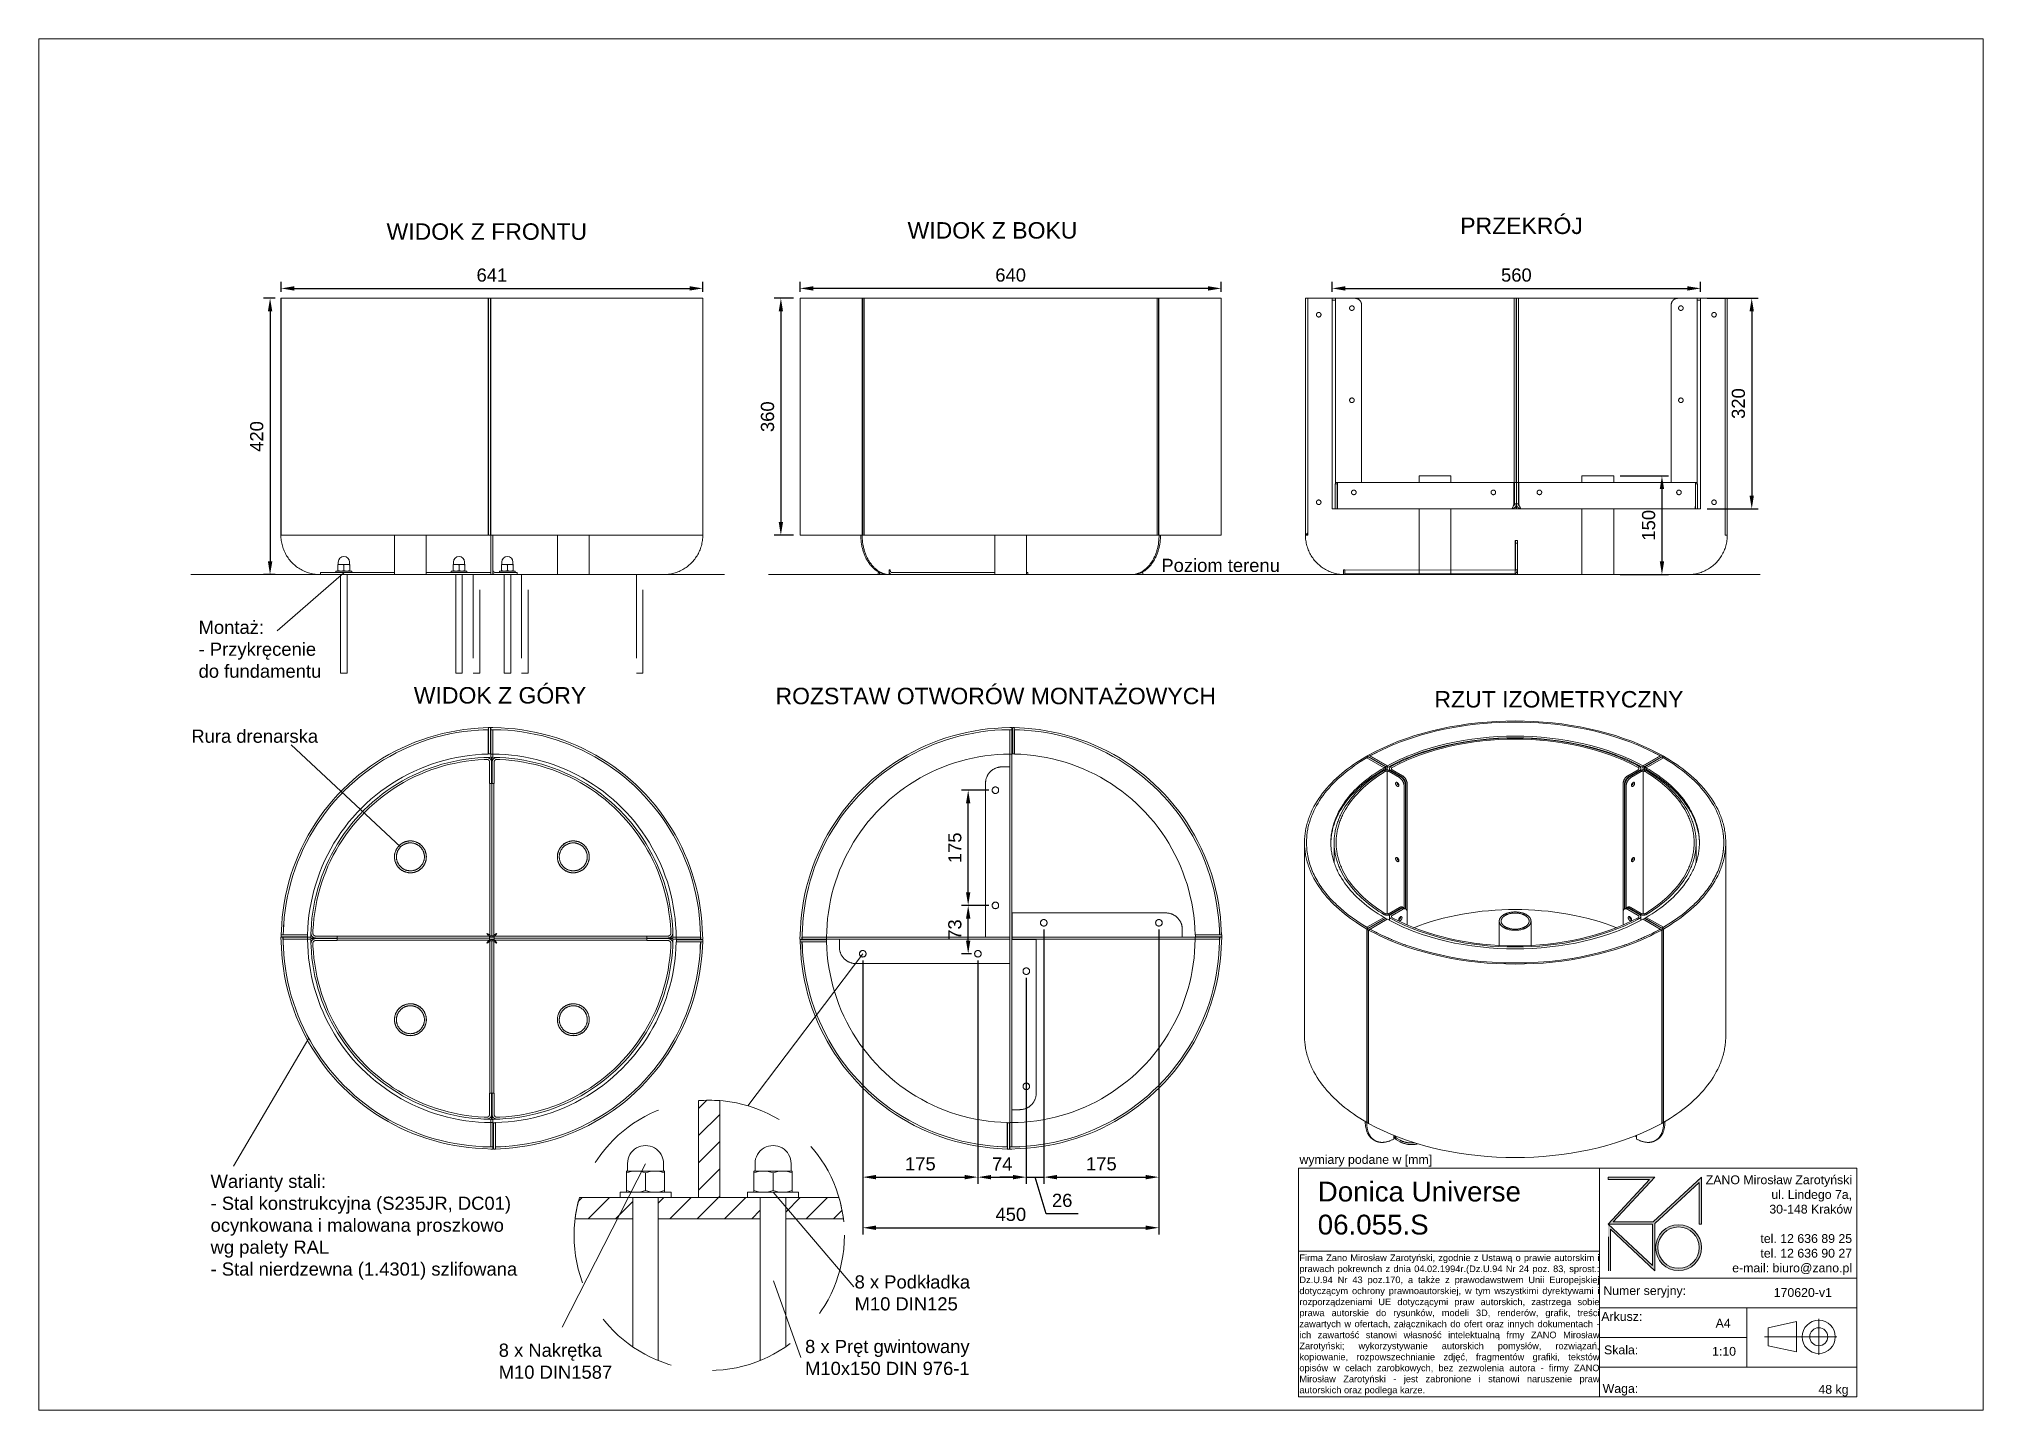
# Paper-space layout 'PL' of a CAD drawing. Header units: millimetres. Extents: x -15 to 281, y -7 to 201.
# The model-space entities are those that its viewports show. They can reach past a viewport. Long polylines and large blocks are cut down to what shows.
import ezdxf

# ---------------------------------------------------------------- set-up
doc = ezdxf.new("R2010")
doc.units = ezdxf.units.MM
doc.linetypes.add('HIDDEN', pattern=[1.905, 1.27, -0.635])
for name, color, linetype, lineweight in [('ZANO_O', 10, 'Continuous', 0), ('ZANO_R', 7, 'Continuous', 0), ('ZANO_R_przerywana', 7, 'HIDDEN', 0), ('ZANO_W', 1, 'Continuous', 0)]:
    doc.layers.add(name, color=color, linetype=linetype, lineweight=lineweight)
doc.layers.add('ZANO_P', color=7, linetype='Continuous', lineweight=0, true_color=0xffffff)
doc.styles.get("Standard").update_dxf_attribs({"font": 'ARIALUNI.TTF'})
doc.dimstyles.new('pl i ang', dxfattribs={"dimtxt": 50, "dimasz": 50, "dimexe": 1.25, "dimexo": 0.625, "dimgap": 10, "dimtad": 1, "dimtoh": 1, "dimtxsty": 'Standard', "dimcen": 2.5, "dimclrd": 1, "dimclre": 1, "dimclrt": 1, "dimadec": 0, "dimazin": 0, "dimtfac": 1, "dimtmove": 0, "dimatfit": 3, "dimfxl": 1, "dimarcsym": 1})

psp = doc.layouts.new('PL')

# ---------------------------------------------------------------- texts
at = {"layer": 'ZANO_O', "attachment_point": 1}
for s, insert, char_height, width in [('PRZEKRÓJ', (201.09, 174.07), 2.5, 33.4453), ('{\\f@Arial Unicode MS|b0|i0|c238|p34;WIDOK Z FRONTU}', (37.96, 173.19), 2.5, 50.4436), ('WIDOK Z BOKU', (117.12, 173.37), 2.5, 1188.4821), ('Poziom terenu', (155.68, 122.21), 2, 27.8785), ('\\pxql;Montaż:\\P- Przykręcenie \\Pdo fundamentu', (9.4, 112.8), 2, 48.3177), ('WIDOK Z GÓRY', (42.1, 102.71), 2.5, 33.4453), ('ROZSTAW OTWORÓW MONTAŻOWYCH', (97.05, 102.61), 2.5, 73.5104), ('RZUT IZOMETRYCZNY', (197.17, 102.11), 2.5, 1188.4821), ('Rura drenarska', (8.3, 96.25), 2, 41.5512), ('\\pxql;Warianty stali:\\P- Stal konstrukcyjna (S235JR, DC01)\\Pocynkowana i malowana proszkowo \\Pwg palety RAL\\P- Stal nierdzewna (1.4301) szlifowana', (11.22, 28.6), 2, 55.5551), ('8 x Podkładka \\PM10 DIN125', (109.07, 13.31), 2, 21.9694), ('8 x Nakrętka \\PM10 DIN1587', (55, 2.93), 2, 18.2983), ('8 x Pręt gwintowany \\PM10x150 DIN 976-1', (101.55, 3.5), 2, 29.6993)]:
    psp.add_mtext(s, dxfattribs=dict(at, insert=insert, char_height=char_height, width=width))
at = {"layer": 'ZANO_R', "attachment_point": 1}
for s, insert, char_height, width in [('wymiary podane w [mm]', (176.66, 31.59), 1.3388, 42.2686), ('\\pxql;Donica Universe 06.055.S', (179.44, 27.55), 3.0126, 42.8957), ('\\pxqr;ZANO Mirosław Zarotyński\\Pul. Lindego 7a,\\P30-148 Kraków\\P\\Ptel. 12 636 89 25\\Ptel. 12 636 90 27\\Pe-mail: biuro@zano.pl', (235.54, 28.5), 1.3388, 25.0893), ('\\pxqj;Firma Zano Mirosław Zarotyński, zgodnie z Ustawą o prawie autorskim i prawach pokrewnch z dnia 04.02.1994r.(Dz.U.94 Nr 24 poz. 83, sprost.: Dz.U.94 Nr 43 poz.170, a także z prawodawstwem Unii Europejskiej dotyczącym ochrony prawnoautorskiej, w tym wszystkimi dyrektywami i rozporządzeniami UE dotyczącymi praw autorskich, zastrzega sobie prawa autorskie do rysunków, modeli 3D, renderów, grafik, treści zawartych w ofertach, załącznikach do ofert oraz innych dokumentach - ich zawartość stanowi własność intelektualną frmy ZANO Mirosław Zarotyński; wykorzystywanie autorskich pomysłów, rozwiązań, kopiowanie, rozpowszechnianie zdjęć, fragmentów grafiki, tekstów opisów w celach zarobkowych, bez zezwolenia autora - firmy ZANO Mirosław Zarotyński - jest zabronione i stanowi naruszenie praw autorskich oraz podlega karze.', (176.65, 16.48), 1.00411, 45.466), ('Numer seryjny:', (222.83, 11.66), 1.3388, 254.3232), ('170620-v1', (248.72, 11.37), 1.339, 10.9473), ('Arkusz:', (222.52, 7.73), 1.339, 254.3232), ('A4', (239.89, 6.7), 1.339, 2.8563), ('Skala:', (222.94, 2.65), 1.339, 254.3232), ('1:10', (239.35, 2.43), 1.339, 4.2023), ('Waga:', (222.73, -3.22), 1.339, 254.3232), ('48 kg', (255.51, -3.35), 1.339, 5.8209)]:
    psp.add_mtext(s, dxfattribs=dict(at, insert=insert, char_height=char_height, width=width))

msp = doc.modelspace()

# ---------------------------------------------------------------- blocks, each defined once
blk = doc.blocks.new('*D368')
at = {"layer": 'ZANO_W', "color": 1, "lineweight": -2}
for p, q in [((2108.9, 2446.7), (2108.9, 2461.7)), ((2668.9, 2446.7), (2668.9, 2461.7)), ((2128.9, 2451.7), (2648.9, 2451.7))]:
    blk.add_line(p, q, dxfattribs=at)
at = {"layer": 'ZANO_W', "color": 1}
for points in [[(2128.9, 2455), (2128.9, 2448.4), (2108.9, 2451.7)], [(2648.9, 2448.4), (2648.9, 2455), (2668.9, 2451.7)]]:
    blk.add_solid(points, dxfattribs=at)
at = {"layer": 'ZANO_W', "color": 1, "insert": (2388.9, 2471.9), "char_height": 20, "attachment_point": 5}
blk.add_mtext('560', dxfattribs=at)
blk = doc.blocks.new('*D369')
at = {"layer": 'ZANO_W', "color": 1, "lineweight": -2}
for p, q in [((2678.9, 2436.7), (2756.5, 2436.7)), ((2746.5, 2416.7), (2746.5, 2136.7)), ((2678.9, 2116.7), (2756.5, 2116.7))]:
    blk.add_line(p, q, dxfattribs=at)
at = {"layer": 'ZANO_W', "color": 1}
for points in [[(2749.8, 2416.7), (2743.2, 2416.7), (2746.5, 2436.7)], [(2743.2, 2136.7), (2749.8, 2136.7), (2746.5, 2116.7)]]:
    blk.add_solid(points, dxfattribs=at)
at = {"layer": 'ZANO_W', "color": 1, "insert": (2726.3, 2276.7), "char_height": 20, "attachment_point": 5, "rotation": 90}
blk.add_mtext('320', dxfattribs=at)
blk = doc.blocks.new('*D370')
at = {"layer": 'ZANO_W', "color": 1, "lineweight": -2}
for p, q in [((2546.8, 2166.7), (2620.1, 2166.7)), ((2610.1, 2146.7), (2610.1, 2036.7)), ((2546.8, 2016.7), (2620.1, 2016.7))]:
    blk.add_line(p, q, dxfattribs=at)
at = {"layer": 'ZANO_W', "color": 1}
for points in [[(2613.4, 2146.7), (2606.8, 2146.7), (2610.1, 2166.7)], [(2606.8, 2036.7), (2613.4, 2036.7), (2610.1, 2016.7)]]:
    blk.add_solid(points, dxfattribs=at)
at = {"layer": 'ZANO_W', "color": 1, "insert": (2589.9, 2091.7), "char_height": 20, "attachment_point": 5, "rotation": 90}
blk.add_mtext('150', dxfattribs=at)
blk = doc.blocks.new('*D396')
at = {"layer": 'ZANO_W', "color": 1, "lineweight": -2}
for p, q in [((1300.5, 2446.7), (1300.5, 2461.7)), ((1940.5, 2446.7), (1940.5, 2461.7)), ((1920.5, 2451.7), (1320.5, 2451.7))]:
    blk.add_line(p, q, dxfattribs=at)
at = {"layer": 'ZANO_W', "color": 1}
for points in [[(1320.5, 2455), (1320.5, 2448.4), (1300.5, 2451.7)], [(1920.5, 2448.4), (1920.5, 2455), (1940.5, 2451.7)]]:
    blk.add_solid(points, dxfattribs=at)
at = {"layer": 'ZANO_W', "color": 1, "insert": (1620.5, 2471.9), "char_height": 20, "attachment_point": 5}
blk.add_mtext('640', dxfattribs=at)
blk = doc.blocks.new('*D397')
at = {"layer": 'ZANO_W', "color": 1, "lineweight": -2}
for p, q in [((512, 2446.7), (512, 2461.7)), ((1152.7, 2446.7), (1152.7, 2461.7)), ((532, 2451.7), (1132.7, 2451.7))]:
    blk.add_line(p, q, dxfattribs=at)
at = {"layer": 'ZANO_W', "color": 1}
for points in [[(532, 2455), (532, 2448.4), (512, 2451.7)], [(1132.7, 2448.4), (1132.7, 2455), (1152.7, 2451.7)]]:
    blk.add_solid(points, dxfattribs=at)
at = {"layer": 'ZANO_W', "color": 1, "insert": (832.3, 2471.9), "char_height": 20, "attachment_point": 5}
blk.add_mtext('641', dxfattribs=at)
blk = doc.blocks.new('*D398')
at = {"layer": 'ZANO_W', "color": 1, "lineweight": -2}
for p, q in [((503, 2436.7), (485.3, 2436.7)), ((495.3, 2416.7), (495.3, 2036.7)), ((503, 2016.7), (485.3, 2016.7))]:
    blk.add_line(p, q, dxfattribs=at)
at = {"layer": 'ZANO_W', "color": 1}
for points in [[(498.7, 2416.7), (492, 2416.7), (495.3, 2436.7)], [(492, 2036.7), (498.7, 2036.7), (495.3, 2016.7)]]:
    blk.add_solid(points, dxfattribs=at)
at = {"layer": 'ZANO_W', "color": 1, "insert": (475.1, 2226.7), "char_height": 20, "attachment_point": 5, "rotation": 90}
blk.add_mtext('420', dxfattribs=at)
blk = doc.blocks.new('*D399')
at = {"layer": 'ZANO_W', "color": 1, "lineweight": -2}
for p, q in [((1290.5, 2436.7), (1261.4, 2436.7)), ((1271.4, 2416.7), (1271.4, 2096.7)), ((1290.5, 2076.7), (1261.4, 2076.7))]:
    blk.add_line(p, q, dxfattribs=at)
at = {"layer": 'ZANO_W', "color": 1}
for points in [[(1274.7, 2416.7), (1268.1, 2416.7), (1271.4, 2436.7)], [(1268.1, 2096.7), (1274.7, 2096.7), (1271.4, 2076.7)]]:
    blk.add_solid(points, dxfattribs=at)
at = {"layer": 'ZANO_W', "color": 1, "insert": (1251.2, 2256.7), "char_height": 20, "attachment_point": 5, "rotation": 90}
blk.add_mtext('360', dxfattribs=at)
blk = doc.blocks.new('*D400')
at = {"layer": 'ZANO_W', "color": 1, "lineweight": -2}
for p, q in [((1395.8, 1430.5), (1395.8, 1091)), ((1570.8, 1430.5), (1570.8, 1091)), ((1415.8, 1101), (1550.8, 1101))]:
    blk.add_line(p, q, dxfattribs=at)
at = {"layer": 'ZANO_W', "color": 1}
for points in [[(1415.8, 1104.3), (1415.8, 1097.7), (1395.8, 1101)], [(1550.8, 1097.7), (1550.8, 1104.3), (1570.8, 1101)]]:
    blk.add_solid(points, dxfattribs=at)
at = {"layer": 'ZANO_W', "color": 1, "insert": (1483.3, 1121.2), "char_height": 20, "attachment_point": 5}
blk.add_mtext('175', dxfattribs=at)
blk = doc.blocks.new('*D402')
at = {"layer": 'ZANO_W', "color": 1, "lineweight": -2}
for p, q in [((1570.8, 1430.5), (1570.8, 1091)), ((1644.3, 1404), (1644.3, 1091)), ((1590.8, 1101), (1624.3, 1101))]:
    blk.add_line(p, q, dxfattribs=at)
at = {"layer": 'ZANO_W', "color": 1}
for points in [[(1590.8, 1104.3), (1590.8, 1097.7), (1570.8, 1101)], [(1624.3, 1097.7), (1624.3, 1104.3), (1644.3, 1101)]]:
    blk.add_solid(points, dxfattribs=at)
at = {"layer": 'ZANO_W', "color": 1, "insert": (1607.6, 1121), "char_height": 20, "attachment_point": 5}
blk.add_mtext('74', dxfattribs=at)
blk = doc.blocks.new('*D403')
at = {"layer": 'ZANO_W', "color": 1, "lineweight": -2}
for p, q in [((1670.8, 1477.5), (1670.8, 1091)), ((1644.3, 1229), (1644.3, 1091)), ((1624.3, 1101), (1604.3, 1101)), ((1644.3, 1101), (1670.8, 1101)), ((1674.3, 1045.3), (1657.6, 1101)), ((1690.8, 1101), (1710.8, 1101)), ((1723.3, 1045.3), (1674.3, 1045.3))]:
    blk.add_line(p, q, dxfattribs=at)
at = {"layer": 'ZANO_W', "color": 1}
for points in [[(1624.3, 1097.7), (1624.3, 1104.3), (1644.3, 1101)], [(1690.8, 1104.3), (1690.8, 1097.7), (1670.8, 1101)]]:
    blk.add_solid(points, dxfattribs=at)
at = {"layer": 'ZANO_W', "color": 1, "insert": (1698.8, 1065.6), "char_height": 20, "attachment_point": 5}
blk.add_mtext('26', dxfattribs=at)
blk = doc.blocks.new('*D404')
at = {"layer": 'ZANO_W', "color": 1, "lineweight": -2}
for p, q in [((1670.8, 1477.5), (1670.8, 1091)), ((1845.8, 1477.5), (1845.8, 1091)), ((1690.8, 1101), (1825.8, 1101))]:
    blk.add_line(p, q, dxfattribs=at)
at = {"layer": 'ZANO_W', "color": 1}
for points in [[(1690.8, 1104.3), (1690.8, 1097.7), (1670.8, 1101)], [(1825.8, 1097.7), (1825.8, 1104.3), (1845.8, 1101)]]:
    blk.add_solid(points, dxfattribs=at)
at = {"layer": 'ZANO_W', "color": 1, "insert": (1758.3, 1121.2), "char_height": 20, "attachment_point": 5}
blk.add_mtext('175', dxfattribs=at)
blk = doc.blocks.new('*D410')
at = {"layer": 'ZANO_W', "color": 1, "lineweight": -2}
for p, q in [((1587.3, 1514), (1546, 1514)), ((1556, 1460.5), (1556, 1494)), ((1560.8, 1440.5), (1546, 1440.5))]:
    blk.add_line(p, q, dxfattribs=at)
at = {"layer": 'ZANO_W', "color": 1}
for points in [[(1559.3, 1494), (1552.7, 1494), (1556, 1514)], [(1552.7, 1460.5), (1559.3, 1460.5), (1556, 1440.5)]]:
    blk.add_solid(points, dxfattribs=at)
at = {"layer": 'ZANO_W', "color": 1, "insert": (1535.8, 1477.3), "char_height": 20, "attachment_point": 5, "rotation": 90}
blk.add_mtext('73', dxfattribs=at)
blk = doc.blocks.new('*D411')
at = {"layer": 'ZANO_W', "color": 1, "lineweight": -2}
for p, q in [((1587.3, 1689), (1546, 1689)), ((1556, 1534), (1556, 1669)), ((1587.3, 1514), (1546, 1514))]:
    blk.add_line(p, q, dxfattribs=at)
at = {"layer": 'ZANO_W', "color": 1}
for points in [[(1559.3, 1669), (1552.7, 1669), (1556, 1689)], [(1552.7, 1534), (1559.3, 1534), (1556, 1514)]]:
    blk.add_solid(points, dxfattribs=at)
at = {"layer": 'ZANO_W', "color": 1, "insert": (1535.8, 1601.5), "char_height": 20, "attachment_point": 5, "rotation": 90}
blk.add_mtext('175', dxfattribs=at)
blk = doc.blocks.new('*D417')
at = {"layer": 'ZANO_W', "color": 1, "lineweight": -2}
for p, q in [((1845.8, 1477.5), (1845.8, 1014.1)), ((1395.8, 1430.5), (1395.8, 1014.1)), ((1415.8, 1024.1), (1825.8, 1024.1))]:
    blk.add_line(p, q, dxfattribs=at)
at = {"layer": 'ZANO_W', "color": 1}
for points in [[(1415.8, 1027.4), (1415.8, 1020.8), (1395.8, 1024.1)], [(1825.8, 1020.8), (1825.8, 1027.4), (1845.8, 1024.1)]]:
    blk.add_solid(points, dxfattribs=at)
at = {"layer": 'ZANO_W', "color": 1, "insert": (1620.8, 1044.3), "char_height": 20, "attachment_point": 5}
blk.add_mtext('450', dxfattribs=at)

# ---------------------------------------------------------------- dimensions: what is measured, and where the dimension line sits
at = {"layer": 'ZANO_W'}
for base, p1, p2, picture, middle in [((1152.7, 2451.7), (512, 2436.7), (1152.7, 2436.7), '*D397', (832.3, 2471.9)), ((1300.5, 2451.7), (1940.5, 2436.7), (1300.5, 2436.7), '*D396', (1620.5, 2471.9)), ((2668.9, 2451.7), (2108.9, 2436.7), (2668.9, 2436.7), '*D368', (2388.9, 2471.9)), ((1845.8, 1024.1), (1395.8, 1440.5), (1845.8, 1487.5), '*D417', (1620.8, 1044.3)), ((1670.8179, 1100.9892), (1644.3184, 1239.0487), (1670.8179, 1487.5487), '*D403', (1684.2646, 1065.5526)), ((1845.8, 1101), (1670.8, 1487.5), (1845.8, 1487.5), '*D404', (1758.3, 1121.2)), ((1570.8, 1101), (1395.8, 1440.5), (1570.8, 1440.5), '*D400', (1483.3, 1121.2)), ((1644.3179, 1100.9892), (1570.8174, 1440.5487), (1644.3179, 1414.0492), '*D402', (1607.5676, 1120.9892))]:
    dim = msp.add_linear_dim(base=base, p1=p1, p2=p2, dimstyle='pl i ang', override={"dimtxt": 20, "dimasz": 20, "dimexe": 10, "dimexo": 10, "dimtoh": 0, "dimdec": 0, "dimtdec": 0, "dimtmove": 1}, dxfattribs=at)
    dim.commit()
    dim.dimension.update_dxf_attribs({"geometry": picture, "text_midpoint": middle})
for base, p1, p2, picture, middle in [((495.3, 2016.7), (513, 2436.7), (513, 2016.7), '*D398', (475.1, 2226.7)), ((1271.4, 2076.7), (1300.5, 2436.7), (1300.5, 2076.7), '*D399', (1251.2, 2256.7)), ((2746.5, 2116.7), (2668.9, 2436.7), (2668.9, 2116.7), '*D369', (2726.3, 2276.7)), ((2610.1, 2016.7), (2536.8, 2166.7), (2536.8, 2016.7), '*D370', (2589.9, 2091.7)), ((1556, 1689), (1597.3, 1514), (1597.3, 1689), '*D411', (1535.8, 1601.5)), ((1556.0005, 1514.0483), (1570.8174, 1440.5487), (1597.318, 1514.0483), '*D410', (1535.7822, 1477.2985))]:
    dim = msp.add_linear_dim(base=base, p1=p1, p2=p2, angle=90, dimstyle='pl i ang', override={"dimtxt": 20, "dimasz": 20, "dimexe": 10, "dimexo": 10, "dimtoh": 0, "dimdec": 0, "dimtdec": 0, "dimtmove": 1}, dxfattribs=at)
    dim.commit()
    dim.dimension.update_dxf_attribs({"geometry": picture, "text_midpoint": middle})

# ---------------------------------------------------------------- linework, layer by layer
at = {"layer": 'ZANO_O'}
msp.add_lwpolyline([(1221.3, 1209.3), (1395.8, 1440.5)], dxfattribs=at)
at = {"layer": 'ZANO_R'}
for p, q in [((511.9, 2436.7), (511.9, 2436.7)), ((511.9, 2076.7), (511.9, 2436.7)), ((511.9, 2436.7), (511.9, 2076.7)), ((512, 2436.7), (511.9, 2436.7)), ((512, 2436.7), (512, 2076.7)), ((512, 2436.7), (513, 2436.7)), ((606, 2436.7), (513, 2436.7)), ((606, 2436.7), (811.4, 2436.7)), ((826.8, 2436.7), (811.4, 2436.7)), ((826.8, 2436.7), (827, 2436.7)), ((826.8, 2076.7), (826.8, 2436.7)), ((827, 2076.7), (827, 2436.7)), ((830, 2436.7), (827, 2436.7)), ((830, 2436.7), (830, 2076.7)), ((830, 2436.7), (830.6, 2436.7)), ((830.6, 2076.7), (830.6, 2436.7)), ((830.6, 2436.7), (830.8, 2436.7)), ((830.8, 2436.7), (830.8, 2076.7)), ((830.8, 2436.7), (846.2, 2436.7)), ((1058.6, 2436.7), (846.2, 2436.7)), ((1058.6, 2436.7), (1152, 2436.7)), ((1152.7, 2436.7), (1152, 2436.7)), ((1152.7, 2076.7), (1152.7, 2436.7)), ((1300.5, 2076.7), (1300.5, 2436.7)), ((1300.5, 2436.7), (1384.5, 2436.7)), ((1395, 2436.7), (1384.5, 2436.7)), ((1395, 2076.7), (1395, 2436.7)), ((1395, 2436.7), (1395.6, 2436.7)), ((1397.7, 2436.7), (1395.6, 2436.7)), ((1395.6, 2076.7), (1395.6, 2436.7)), ((1397.8, 2436.7), (1397.7, 2436.7)), ((1397.7, 2436.7), (1397.7, 2076.7)), ((1397.8, 2436.7), (1409.5, 2436.7)), ((1397.8, 2436.7), (1397.8, 2076.7)), ((1620.5, 2436.7), (1409.5, 2436.7)), ((1620.5, 2436.7), (1831.5, 2436.7)), ((1843.1, 2436.7), (1831.5, 2436.7)), ((1843.1, 2076.7), (1843.1, 2436.7)), ((1843.3, 2436.7), (1843.1, 2436.7)), ((1845.4, 2436.7), (1843.3, 2436.7)), ((1843.3, 2076.7), (1843.3, 2436.7)), ((1845.4, 2436.7), (1845.4, 2076.7)), ((1845.4, 2436.7), (1845.9, 2436.7)), ((1845.9, 2436.7), (1856.4, 2436.7)), ((1845.9, 2436.7), (1845.9, 2076.7)), ((1940.5, 2436.7), (1856.4, 2436.7)), ((1940.5, 2076.7), (1940.5, 2436.7)), ((2068.6, 2436.7), (2068.6, 2076.7)), ((2068.6, 2436.7), (2068.6, 2076.7)), ((2071.9, 2436.7), (2068.6, 2436.7)), ((2071.9, 2436.7), (2071.9, 2303.5)), ((2108.9, 2436.7), (2071.9, 2436.7)), ((2108.9, 2303.5), (2108.9, 2436.7)), ((2108.9, 2436.7), (2109, 2436.7)), ((2108.9, 2433.7), (2109, 2433.7)), ((2109, 2436.7), (2114, 2436.7)), ((2109, 2433.7), (2109, 2436.7)), ((2114, 2433.7), (2109, 2433.7)), ((2114, 2156.7), (2114, 2436.7)), ((2114, 2436.7), (2121.4, 2436.7)), ((2143.7, 2436.7), (2121.4, 2436.7)), ((2135.6, 2422.3), (2135.5, 2422.2)), ((2135.7, 2422.8), (2135.6, 2422.6)), ((2135.6, 2422.6), (2135.6, 2422.5)), ((2135.6, 2422.5), (2135.6, 2422.4)), ((2135.6, 2422.4), (2135.6, 2422.3)), ((2135.8, 2423), (2135.7, 2422.9)), ((2135.7, 2422.9), (2135.7, 2422.8)), ((2135.9, 2423.2), (2135.8, 2423.1)), ((2135.8, 2423.1), (2135.8, 2423)), ((2136, 2423.4), (2135.9, 2423.3)), ((2135.9, 2423.3), (2135.9, 2423.2)), ((2136.1, 2423.6), (2136, 2423.5)), ((2136, 2423.5), (2136, 2423.4)), ((2136.2, 2423.7), (2136.1, 2423.6)), ((2136.3, 2423.9), (2136.2, 2423.8)), ((2136.2, 2423.8), (2136.2, 2423.7)), ((2136.4, 2424), (2136.3, 2423.9)), ((2136.5, 2424.1), (2136.4, 2424)), ((2136.6, 2424.2), (2136.5, 2424.1)), ((2136.7, 2424.4), (2136.6, 2424.3)), ((2136.6, 2424.3), (2136.6, 2424.2)), ((2136.8, 2424.4), (2136.7, 2424.4)), ((2136.9, 2424.5), (2136.8, 2424.4)), ((2137, 2424.6), (2136.9, 2424.5)), ((2137.1, 2424.6), (2137, 2424.6)), ((2137.2, 2424.7), (2137.1, 2424.6)), ((2137.3, 2424.8), (2137.2, 2424.7)), ((2137.4, 2424.8), (2137.3, 2424.8)), ((2137.5, 2424.9), (2137.4, 2424.8)), ((2137.7, 2424.9), (2137.5, 2424.9)), ((2137.8, 2425), (2137.7, 2424.9)), ((2137.9, 2425), (2137.8, 2425)), ((2138, 2425), (2137.9, 2425)), ((2138.1, 2425.1), (2138, 2425)), ((2138.2, 2425.1), (2138.1, 2425.1)), ((2138.4, 2425.1), (2138.2, 2425.1)), ((2138.5, 2425.2), (2138.4, 2425.1)), ((2138.6, 2425.2), (2138.5, 2425.2)), ((2138.7, 2425.2), (2138.6, 2425.2)), ((2138.8, 2425.2), (2138.7, 2425.2)), ((2139, 2425.2), (2138.8, 2425.2)), ((2139.1, 2425.2), (2139, 2425.2)), ((2139.2, 2425.2), (2139.1, 2425.2)), ((2139.3, 2425.2), (2139.2, 2425.2)), ((2139.4, 2425.2), (2139.3, 2425.2)), ((2139.6, 2425.2), (2139.4, 2425.2)), ((2139.7, 2425.1), (2139.6, 2425.2)), ((2139.8, 2425.1), (2139.7, 2425.1)), ((2139.9, 2425.1), (2139.8, 2425.1)), ((2140, 2425), (2139.9, 2425.1)), ((2140.1, 2425), (2140, 2425)), ((2140.3, 2425), (2140.1, 2425)), ((2140.4, 2424.9), (2140.3, 2425)), ((2140.5, 2424.9), (2140.4, 2424.9)), ((2140.6, 2424.8), (2140.5, 2424.9)), ((2140.7, 2424.8), (2140.6, 2424.8)), ((2140.8, 2424.7), (2140.7, 2424.8)), ((2140.9, 2424.6), (2140.8, 2424.7)), ((2141, 2424.6), (2140.9, 2424.6)), ((2141.1, 2424.5), (2141, 2424.6)), ((2141.2, 2424.4), (2141.1, 2424.5)), ((2141.3, 2424.4), (2141.2, 2424.4)), ((2141.4, 2424.3), (2141.3, 2424.4)), ((2141.5, 2424.2), (2141.4, 2424.3)), ((2141.6, 2424.1), (2141.5, 2424.2)), ((2141.6, 2424), (2141.6, 2424.1)), ((2141.7, 2423.9), (2141.6, 2424)), ((2141.8, 2423.8), (2141.7, 2423.9)), ((2141.9, 2423.7), (2141.8, 2423.8)), ((2141.9, 2423.6), (2141.9, 2423.7)), ((2142, 2423.5), (2141.9, 2423.6)), ((2142.1, 2423.4), (2142, 2423.5)), ((2142.1, 2423.3), (2142.1, 2423.4)), ((2142.2, 2423.2), (2142.1, 2423.3)), ((2142.2, 2423.1), (2142.2, 2423.2)), ((2142.3, 2423), (2142.2, 2423.1)), ((2142.3, 2422.9), (2142.3, 2423)), ((2142.3, 2422.8), (2142.3, 2422.9)), ((2142.4, 2422.6), (2142.3, 2422.8)), ((2142.4, 2422.5), (2142.4, 2422.6)), ((2142.4, 2422.4), (2142.4, 2422.5)), ((2142.5, 2422.3), (2142.4, 2422.4)), ((2142.5, 2422.2), (2142.5, 2422.3)), ((2143.7, 2436.7), (2144, 2436.7)), ((2143.8, 2436.7), (2196.6, 2436.7)), ((2144, 2436.7), (2144.4, 2436.7)), ((2144.4, 2436.7), (2144.7, 2436.6)), ((2144.7, 2436.6), (2145, 2436.6)), ((2145, 2436.6), (2145.4, 2436.5)), ((2145.4, 2436.5), (2145.7, 2436.5)), ((2145.7, 2436.5), (2146, 2436.4)), ((2146, 2436.4), (2146.4, 2436.3)), ((2146.4, 2436.3), (2146.7, 2436.2)), ((2146.7, 2436.2), (2147, 2436.1)), ((2147, 2436.1), (2147.4, 2436)), ((2147.4, 2436), (2147.7, 2435.9)), ((2147.7, 2435.9), (2148, 2435.7)), ((2148, 2435.7), (2148.3, 2435.6)), ((2148.3, 2435.6), (2148.6, 2435.4)), ((2148.6, 2435.4), (2148.9, 2435.2)), ((2148.9, 2435.2), (2149.2, 2435.1)), ((2149.2, 2435.1), (2149.4, 2434.9)), ((2149.4, 2434.9), (2149.7, 2434.7)), ((2149.7, 2434.7), (2150, 2434.5)), ((2150, 2434.5), (2150.3, 2434.2)), ((2150.3, 2434.2), (2150.5, 2434)), ((2150.5, 2434), (2150.8, 2433.8)), ((2150.8, 2433.8), (2151, 2433.5)), ((2151, 2433.5), (2151.2, 2433.3)), ((2151.2, 2433.3), (2151.4, 2433)), ((2151.4, 2433), (2151.7, 2432.7)), ((2151.7, 2432.7), (2151.9, 2432.5)), ((2151.9, 2432.5), (2152, 2432.2)), ((2152, 2432.2), (2152.2, 2431.9)), ((2152.2, 2431.9), (2152.4, 2431.6)), ((2152.4, 2431.6), (2152.6, 2431.3)), ((2152.6, 2431.3), (2152.7, 2431)), ((2152.7, 2431), (2152.9, 2430.7)), ((2152.9, 2430.7), (2153, 2430.4)), ((2153, 2430.4), (2153.1, 2430)), ((2153.1, 2430), (2153.2, 2429.7)), ((2153.2, 2429.7), (2153.3, 2429.4)), ((2153.3, 2429.4), (2153.4, 2429.1)), ((2153.4, 2429.1), (2153.5, 2428.7)), ((2153.5, 2428.7), (2153.5, 2428.4)), ((2153.5, 2428.4), (2153.6, 2428.1)), ((2153.6, 2428.1), (2153.6, 2427.7)), ((2153.6, 2427.7), (2153.7, 2427.4)), ((2153.7, 2427.4), (2153.7, 2427)), ((2153.7, 2427), (2153.7, 2426.7)), ((2153.7, 2426.7), (2153.7, 2156.7)), ((2196.6, 2436.7), (2377.1, 2436.7)), ((2377.1, 2436.7), (2381, 2436.7)), ((2385.6, 2436.7), (2381, 2436.7)), ((2385.6, 2426.7), (2385.6, 2436.7)), ((2388.6, 2436.7), (2385.6, 2436.7)), ((2385.6, 2156.7), (2385.6, 2426.7)), ((2388.6, 2426.7), (2388.6, 2436.7)), ((2389.3, 2436.7), (2388.6, 2436.7)), ((2388.6, 2156.7), (2388.6, 2426.7)), ((2392.3, 2436.7), (2389.3, 2436.7)), ((2389.3, 2436.7), (2389.3, 2426.7)), ((2389.3, 2426.7), (2389.3, 2156.7)), ((2392.3, 2436.7), (2392.3, 2426.7)), ((2392.3, 2436.7), (2396.9, 2436.7)), ((2392.3, 2426.7), (2392.3, 2156.7)), ((2396.9, 2436.7), (2400.8, 2436.7)), ((2400.8, 2436.7), (2581.3, 2436.7)), ((2581.3, 2436.7), (2634.1, 2436.7)), ((2624.2, 2427.7), (2624.3, 2428.1)), ((2624.2, 2427.4), (2624.2, 2427.7)), ((2624.2, 2427), (2624.2, 2427.4)), ((2624.2, 2426.7), (2624.2, 2427)), ((2624.2, 2156.7), (2624.2, 2426.7)), ((2624.3, 2428.4), (2624.4, 2428.7)), ((2624.3, 2428.1), (2624.3, 2428.4)), ((2624.4, 2428.7), (2624.5, 2429.1)), ((2624.5, 2429.4), (2624.6, 2429.7)), ((2624.5, 2429.1), (2624.5, 2429.4)), ((2624.6, 2429.7), (2624.8, 2430)), ((2624.8, 2430), (2624.9, 2430.4)), ((2624.9, 2430.4), (2625, 2430.7)), ((2625, 2430.7), (2625.1, 2431)), ((2625.1, 2431), (2625.3, 2431.3)), ((2625.3, 2431.3), (2625.5, 2431.6)), ((2625.5, 2431.6), (2625.6, 2431.9)), ((2625.6, 2431.9), (2625.8, 2432.2)), ((2625.8, 2432.2), (2626, 2432.5)), ((2626, 2432.5), (2626.2, 2432.7)), ((2626.2, 2432.7), (2626.4, 2433)), ((2626.4, 2433), (2626.6, 2433.3)), ((2626.6, 2433.3), (2626.9, 2433.5)), ((2626.9, 2433.5), (2627.1, 2433.8)), ((2627.1, 2433.8), (2627.3, 2434)), ((2627.3, 2434), (2627.6, 2434.2)), ((2627.6, 2434.2), (2627.9, 2434.5)), ((2627.9, 2434.5), (2628.1, 2434.7)), ((2628.1, 2434.7), (2628.4, 2434.9)), ((2628.4, 2434.9), (2628.7, 2435.1)), ((2628.7, 2435.1), (2629, 2435.2)), ((2629, 2435.2), (2629.3, 2435.4)), ((2629.3, 2435.4), (2629.6, 2435.6)), ((2629.6, 2435.6), (2629.9, 2435.7)), ((2629.9, 2435.7), (2630.2, 2435.9)), ((2630.2, 2435.9), (2630.5, 2436)), ((2630.5, 2436), (2630.8, 2436.1)), ((2630.8, 2436.1), (2631.1, 2436.2)), ((2631.1, 2436.2), (2631.5, 2436.3)), ((2631.5, 2436.3), (2631.8, 2436.4)), ((2631.8, 2436.4), (2632.1, 2436.5)), ((2632.1, 2436.5), (2632.5, 2436.5)), ((2632.5, 2436.5), (2632.8, 2436.6)), ((2632.8, 2436.6), (2633.2, 2436.6)), ((2633.2, 2436.6), (2633.5, 2436.7)), ((2633.5, 2436.7), (2633.8, 2436.7)), ((2633.8, 2436.7), (2634.2, 2436.7)), ((2656.4, 2436.7), (2634.2, 2436.7)), ((2635.5, 2422.6), (2635.4, 2422.5)), ((2635.4, 2422.5), (2635.4, 2422.4)), ((2635.4, 2422.4), (2635.4, 2422.3)), ((2635.4, 2422.3), (2635.4, 2422.2)), ((2635.6, 2423), (2635.5, 2422.9)), ((2635.5, 2422.9), (2635.5, 2422.8)), ((2635.5, 2422.8), (2635.5, 2422.6)), ((2635.7, 2423.2), (2635.6, 2423.1)), ((2635.6, 2423.1), (2635.6, 2423)), ((2635.8, 2423.4), (2635.7, 2423.3)), ((2635.7, 2423.3), (2635.7, 2423.2)), ((2635.9, 2423.5), (2635.8, 2423.4)), ((2636, 2423.7), (2635.9, 2423.6)), ((2635.9, 2423.6), (2635.9, 2423.5)), ((2636.1, 2423.8), (2636, 2423.7)), ((2636.2, 2424), (2636.1, 2423.9)), ((2636.1, 2423.9), (2636.1, 2423.8)), ((2636.3, 2424.1), (2636.2, 2424)), ((2636.4, 2424.2), (2636.3, 2424.1)), ((2636.5, 2424.3), (2636.4, 2424.2)), ((2636.6, 2424.4), (2636.5, 2424.3)), ((2636.7, 2424.4), (2636.6, 2424.4)), ((2636.8, 2424.5), (2636.7, 2424.4)), ((2636.9, 2424.6), (2636.8, 2424.5)), ((2637, 2424.6), (2636.9, 2424.6)), ((2637.1, 2424.7), (2637, 2424.6)), ((2637.2, 2424.8), (2637.1, 2424.7)), ((2637.3, 2424.8), (2637.2, 2424.8)), ((2637.4, 2424.9), (2637.3, 2424.8)), ((2637.5, 2424.9), (2637.4, 2424.9)), ((2637.6, 2425), (2637.5, 2424.9)), ((2637.7, 2425), (2637.6, 2425)), ((2637.8, 2425), (2637.7, 2425)), ((2637.9, 2425.1), (2637.8, 2425)), ((2638.1, 2425.1), (2637.9, 2425.1)), ((2638.2, 2425.1), (2638.1, 2425.1)), ((2638.3, 2425.2), (2638.2, 2425.1)), ((2638.4, 2425.2), (2638.3, 2425.2)), ((2638.5, 2425.2), (2638.4, 2425.2)), ((2638.7, 2425.2), (2638.5, 2425.2)), ((2638.8, 2425.2), (2638.7, 2425.2)), ((2638.9, 2425.2), (2638.8, 2425.2)), ((2639, 2425.2), (2638.9, 2425.2)), ((2639.1, 2425.2), (2639, 2425.2)), ((2639.3, 2425.2), (2639.1, 2425.2)), ((2639.4, 2425.2), (2639.3, 2425.2)), ((2639.5, 2425.1), (2639.4, 2425.2)), ((2639.6, 2425.1), (2639.5, 2425.1)), ((2639.7, 2425.1), (2639.6, 2425.1)), ((2639.9, 2425), (2639.7, 2425.1)), ((2640, 2425), (2639.9, 2425)), ((2640.1, 2425), (2640, 2425)), ((2640.2, 2424.9), (2640.1, 2425)), ((2640.3, 2424.9), (2640.2, 2424.9)), ((2640.4, 2424.8), (2640.3, 2424.9)), ((2640.5, 2424.8), (2640.4, 2424.8)), ((2640.6, 2424.7), (2640.5, 2424.8)), ((2640.7, 2424.6), (2640.6, 2424.7)), ((2640.8, 2424.6), (2640.7, 2424.6)), ((2640.9, 2424.5), (2640.8, 2424.6)), ((2641, 2424.4), (2640.9, 2424.5)), ((2641.1, 2424.4), (2641, 2424.4)), ((2641.2, 2424.3), (2641.1, 2424.4)), ((2641.3, 2424.2), (2641.2, 2424.3)), ((2641.4, 2424.1), (2641.3, 2424.2)), ((2641.5, 2424), (2641.4, 2424.1)), ((2641.5, 2423.9), (2641.5, 2424)), ((2641.6, 2423.8), (2641.5, 2423.9)), ((2641.7, 2423.7), (2641.6, 2423.8)), ((2641.8, 2423.6), (2641.7, 2423.7)), ((2641.8, 2423.5), (2641.8, 2423.6)), ((2641.9, 2423.4), (2641.8, 2423.5)), ((2641.9, 2423.3), (2641.9, 2423.4)), ((2642, 2423.2), (2641.9, 2423.3)), ((2642, 2423.1), (2642, 2423.2)), ((2642.1, 2423), (2642, 2423.1)), ((2642.1, 2422.9), (2642.1, 2423)), ((2642.2, 2422.8), (2642.1, 2422.9)), ((2642.2, 2422.6), (2642.2, 2422.8)), ((2642.2, 2422.5), (2642.2, 2422.6)), ((2642.3, 2422.4), (2642.2, 2422.5)), ((2642.3, 2422.3), (2642.3, 2422.4)), ((2642.3, 2422.2), (2642.3, 2422.3)), ((2663.8, 2436.7), (2656.4, 2436.7)), ((2663.8, 2436.7), (2663.8, 2156.7)), ((2663.8, 2436.7), (2668.9, 2436.7)), ((2668.9, 2433.7), (2663.8, 2433.7)), ((2668.9, 2436.7), (2668.9, 2116.7)), ((2705.9, 2436.7), (2668.9, 2436.7)), ((2668.9, 2436.7), (2668.9, 2436.7)), ((2668.9, 2436.7), (2668.9, 2433.7)), ((2668.9, 2433.7), (2668.9, 2433.7)), ((2705.9, 2076.7), (2705.9, 2436.7)), ((2705.9, 2436.7), (2706.3, 2436.7)), ((2706.3, 2076.7), (2706.3, 2436.7)), ((2706.3, 2436.7), (2709.3, 2436.7)), ((2709.3, 2436.7), (2709.3, 2076.7)), ((2085.1, 2412.3), (2085.2, 2412.4)), ((2085.1, 2412.2), (2085.1, 2412.3)), ((2085.1, 2412.2), (2085.1, 2412.3)), ((2085.1, 2412.1), (2085.1, 2412.2)), ((2085.1, 2412.1), (2085.1, 2412.2)), ((2085.1, 2411.9), (2085.1, 2412.1)), ((2085.1, 2411.9), (2085.1, 2412.1)), ((2085.1, 2411.8), (2085.1, 2411.9)), ((2085.1, 2411.8), (2085.1, 2411.9)), ((2085.1, 2411.7), (2085.1, 2411.8)), ((2085.1, 2411.7), (2085.1, 2411.8)), ((2085.1, 2411.6), (2085.1, 2411.7)), ((2085.1, 2411.6), (2085.1, 2411.7)), ((2085.1, 2411.5), (2085.1, 2411.6)), ((2085.1, 2411.5), (2085.1, 2411.6)), ((2085.1, 2411.3), (2085.1, 2411.5)), ((2085.1, 2411.3), (2085.1, 2411.5)), ((2085.1, 2411.2), (2085.1, 2411.3)), ((2085.1, 2411.2), (2085.1, 2411.3)), ((2085.1, 2411.1), (2085.1, 2411.2)), ((2085.1, 2411.1), (2085.1, 2411.2)), ((2085.2, 2411), (2085.1, 2411.1)), ((2085.2, 2412.6), (2085.3, 2412.8)), ((2085.2, 2412.6), (2085.3, 2412.8)), ((2085.2, 2412.5), (2085.2, 2412.6)), ((2085.2, 2412.5), (2085.2, 2412.6)), ((2085.2, 2412.4), (2085.2, 2412.5)), ((2085.2, 2412.4), (2085.2, 2412.5)), ((2085.1, 2412.3), (2085.2, 2412.4)), ((2085.2, 2411), (2085.1, 2411.1)), ((2085.2, 2410.9), (2085.2, 2411)), ((2085.2, 2410.9), (2085.2, 2411)), ((2085.2, 2410.7), (2085.2, 2410.9)), ((2085.2, 2410.7), (2085.2, 2410.9)), ((2085.3, 2410.6), (2085.2, 2410.7)), ((2085.3, 2410.6), (2085.2, 2410.7)), ((2085.3, 2413), (2085.4, 2413.1)), ((2085.3, 2413), (2085.4, 2413.1)), ((2085.3, 2412.9), (2085.3, 2413)), ((2085.3, 2412.9), (2085.3, 2413)), ((2085.3, 2412.8), (2085.3, 2412.9)), ((2085.3, 2412.8), (2085.3, 2412.9)), ((2085.3, 2410.5), (2085.3, 2410.6)), ((2085.3, 2410.5), (2085.3, 2410.6)), ((2085.3, 2410.4), (2085.3, 2410.5)), ((2085.3, 2410.4), (2085.3, 2410.5)), ((2085.4, 2410.3), (2085.3, 2410.4)), ((2085.4, 2410.3), (2085.3, 2410.4)), ((2085.4, 2413.2), (2085.5, 2413.3)), ((2085.4, 2413.2), (2085.5, 2413.3)), ((2085.4, 2413.1), (2085.4, 2413.2)), ((2085.4, 2413.1), (2085.4, 2413.2)), ((2085.4, 2410.2), (2085.4, 2410.3)), ((2085.4, 2410.2), (2085.4, 2410.3)), ((2085.5, 2410.1), (2085.4, 2410.2)), ((2085.5, 2410.1), (2085.4, 2410.2)), ((2085.5, 2413.4), (2085.6, 2413.5)), ((2085.5, 2413.3), (2085.6, 2413.4)), ((2085.5, 2413.3), (2085.5, 2413.4)), ((2085.6, 2410), (2085.5, 2410.1)), ((2085.5, 2410), (2085.5, 2410.1)), ((2085.6, 2409.9), (2085.5, 2410)), ((2085.6, 2413.5), (2085.7, 2413.6)), ((2085.6, 2413.5), (2085.7, 2413.6)), ((2085.6, 2413.4), (2085.6, 2413.5)), ((2085.6, 2409.9), (2085.6, 2410)), ((2085.7, 2409.8), (2085.6, 2409.9)), ((2085.7, 2409.8), (2085.6, 2409.9)), ((2085.7, 2413.7), (2085.8, 2413.8)), ((2085.7, 2413.6), (2085.8, 2413.7)), ((2085.7, 2413.6), (2085.7, 2413.7)), ((2085.8, 2409.7), (2085.7, 2409.8)), ((2085.7, 2409.7), (2085.7, 2409.8)), ((2085.8, 2409.6), (2085.7, 2409.7)), ((2085.8, 2413.8), (2085.9, 2413.9)), ((2085.8, 2413.8), (2085.9, 2413.9)), ((2085.8, 2413.7), (2085.8, 2413.8)), ((2085.8, 2409.6), (2085.8, 2409.7)), ((2085.9, 2409.5), (2085.8, 2409.6)), ((2085.9, 2409.5), (2085.8, 2409.6)), ((2085.9, 2413.9), (2086, 2414)), ((2085.9, 2413.9), (2086, 2414)), ((2086, 2409.4), (2085.9, 2409.5)), ((2086, 2409.4), (2085.9, 2409.5)), ((2086, 2414.1), (2086.1, 2414.2)), ((2086, 2414), (2086.1, 2414.1)), ((2086, 2414), (2086, 2414.1)), ((2086.1, 2409.3), (2086, 2409.4)), ((2086, 2409.3), (2086, 2409.4)), ((2086.1, 2409.2), (2086, 2409.3)), ((2086.1, 2414.2), (2086.2, 2414.3)), ((2086.1, 2414.2), (2086.2, 2414.3)), ((2086.1, 2414.1), (2086.1, 2414.2)), ((2086.1, 2409.2), (2086.1, 2409.3)), ((2086.2, 2409.1), (2086.1, 2409.2)), ((2086.2, 2409.1), (2086.1, 2409.2)), ((2086.2, 2414.3), (2086.3, 2414.4)), ((2086.2, 2414.3), (2086.3, 2414.3)), ((2086.3, 2409), (2086.2, 2409.1)), ((2086.3, 2409.1), (2086.2, 2409.1)), ((2086.3, 2414.4), (2086.4, 2414.4)), ((2086.3, 2414.3), (2086.4, 2414.4)), ((2086.4, 2409), (2086.3, 2409.1)), ((2086.4, 2409), (2086.3, 2409)), ((2086.4, 2414.4), (2086.5, 2414.5)), ((2086.4, 2414.4), (2086.5, 2414.5)), ((2086.5, 2408.9), (2086.4, 2409)), ((2086.5, 2408.9), (2086.4, 2409)), ((2086.5, 2414.5), (2086.6, 2414.6)), ((2086.5, 2414.5), (2086.6, 2414.6)), ((2086.6, 2408.8), (2086.5, 2408.9)), ((2086.6, 2408.8), (2086.5, 2408.9)), ((2086.6, 2414.6), (2086.7, 2414.6)), ((2086.6, 2414.6), (2086.7, 2414.6)), ((2086.7, 2408.7), (2086.6, 2408.8)), ((2086.7, 2408.8), (2086.6, 2408.8)), ((2086.7, 2414.6), (2086.8, 2414.7)), ((2086.8, 2408.7), (2086.7, 2408.7)), ((2086.8, 2414.7), (2086.9, 2414.8)), ((2086.9, 2408.6), (2086.8, 2408.7)), ((2086.9, 2414.8), (2087, 2414.8)), ((2087, 2408.6), (2086.9, 2408.6)), ((2087, 2414.8), (2087.1, 2414.9)), ((2087.1, 2408.5), (2087, 2408.6)), ((2087.1, 2414.9), (2087.2, 2414.9)), ((2087.2, 2408.5), (2087.1, 2408.5)), ((2087.2, 2414.9), (2087.4, 2415)), ((2087.4, 2408.4), (2087.2, 2408.5)), ((2087.4, 2415), (2087.5, 2415)), ((2087.5, 2408.4), (2087.4, 2408.4)), ((2087.5, 2415), (2087.6, 2415)), ((2087.6, 2408.3), (2087.5, 2408.4)), ((2087.6, 2415), (2087.7, 2415.1)), ((2087.7, 2408.3), (2087.6, 2408.3)), ((2087.7, 2415.1), (2087.8, 2415.1)), ((2087.8, 2408.3), (2087.7, 2408.3)), ((2087.8, 2415.1), (2087.9, 2415.1)), ((2087.9, 2408.3), (2087.8, 2408.3)), ((2087.9, 2415.1), (2088.1, 2415.2)), ((2088.1, 2408.2), (2087.9, 2408.3)), ((2088.1, 2415.2), (2088.2, 2415.2)), ((2088.2, 2408.2), (2088.1, 2408.2)), ((2088.2, 2415.2), (2088.3, 2415.2)), ((2088.3, 2408.2), (2088.2, 2408.2)), ((2088.3, 2415.2), (2088.4, 2415.2)), ((2088.4, 2408.2), (2088.3, 2408.2)), ((2088.4, 2415.2), (2088.5, 2415.2)), ((2088.5, 2408.2), (2088.4, 2408.2)), ((2088.5, 2415.2), (2088.7, 2415.2)), ((2088.7, 2408.2), (2088.5, 2408.2)), ((2088.7, 2415.2), (2088.8, 2415.2)), ((2088.8, 2408.2), (2088.7, 2408.2)), ((2088.8, 2415.2), (2088.9, 2415.2)), ((2088.9, 2408.2), (2088.8, 2408.2)), ((2088.9, 2415.2), (2089, 2415.2)), ((2089, 2408.2), (2088.9, 2408.2)), ((2089, 2415.2), (2089.1, 2415.2)), ((2089.1, 2408.2), (2089, 2408.2)), ((2089.1, 2415.2), (2089.3, 2415.1)), ((2089.3, 2408.3), (2089.1, 2408.2)), ((2089.3, 2415.1), (2089.4, 2415.1)), ((2089.4, 2408.3), (2089.3, 2408.3)), ((2089.4, 2415.1), (2089.5, 2415.1)), ((2089.5, 2408.3), (2089.4, 2408.3)), ((2089.5, 2415.1), (2089.6, 2415)), ((2089.6, 2408.3), (2089.5, 2408.3)), ((2089.6, 2415), (2089.7, 2415)), ((2089.7, 2408.4), (2089.6, 2408.3)), ((2089.7, 2415), (2089.8, 2415)), ((2089.8, 2408.4), (2089.7, 2408.4)), ((2089.8, 2415), (2090, 2414.9)), ((2090, 2408.5), (2089.8, 2408.4)), ((2090, 2414.9), (2090.1, 2414.9)), ((2090.1, 2408.5), (2090, 2408.5)), ((2090.1, 2414.9), (2090.2, 2414.8)), ((2090.2, 2408.6), (2090.1, 2408.5)), ((2090.2, 2414.8), (2090.3, 2414.8)), ((2090.3, 2408.6), (2090.2, 2408.6)), ((2090.3, 2414.8), (2090.4, 2414.7)), ((2090.4, 2408.7), (2090.3, 2408.6)), ((2090.4, 2414.7), (2090.5, 2414.6)), ((2090.5, 2408.7), (2090.4, 2408.7)), ((2090.5, 2414.6), (2090.6, 2414.6)), ((2090.6, 2408.8), (2090.5, 2408.7)), ((2090.6, 2414.6), (2090.7, 2414.5)), ((2090.7, 2408.9), (2090.6, 2408.8)), ((2090.7, 2414.5), (2090.8, 2414.4)), ((2090.8, 2409), (2090.7, 2408.9)), ((2090.8, 2414.4), (2090.9, 2414.4)), ((2090.9, 2409), (2090.8, 2409)), ((2090.9, 2414.4), (2091, 2414.3)), ((2091, 2409.1), (2090.9, 2409)), ((2091, 2414.3), (2091.1, 2414.2)), ((2091.1, 2409.2), (2091, 2409.1)), ((2091.1, 2414.2), (2091.1, 2414.1)), ((2091.1, 2414.1), (2091.2, 2414)), ((2091.2, 2409.4), (2091.1, 2409.3)), ((2091.1, 2409.3), (2091.1, 2409.2)), ((2091.2, 2414), (2091.3, 2413.9)), ((2091.3, 2409.5), (2091.2, 2409.4)), ((2091.3, 2413.9), (2091.4, 2413.8)), ((2091.4, 2409.6), (2091.3, 2409.5)), ((2091.4, 2413.8), (2091.4, 2413.7)), ((2091.4, 2413.7), (2091.5, 2413.6)), ((2091.5, 2409.8), (2091.4, 2409.7)), ((2091.4, 2409.7), (2091.4, 2409.6)), ((2091.5, 2413.6), (2091.6, 2413.5)), ((2091.6, 2409.9), (2091.5, 2409.8)), ((2091.6, 2413.5), (2091.6, 2413.4)), ((2091.6, 2413.4), (2091.7, 2413.3)), ((2091.7, 2410.1), (2091.6, 2410)), ((2091.6, 2410), (2091.6, 2409.9)), ((2091.7, 2413.3), (2091.8, 2413.2)), ((2091.8, 2410.2), (2091.7, 2410.1)), ((2091.8, 2413.2), (2091.8, 2413.1)), ((2091.8, 2413.1), (2091.8, 2413)), ((2091.8, 2413), (2091.9, 2412.9)), ((2091.9, 2410.5), (2091.8, 2410.4)), ((2091.8, 2410.4), (2091.8, 2410.3)), ((2091.8, 2410.3), (2091.8, 2410.2)), ((2091.9, 2412.9), (2091.9, 2412.8)), ((2091.9, 2412.8), (2092, 2412.6)), ((2092, 2410.7), (2091.9, 2410.6)), ((2091.9, 2410.6), (2091.9, 2410.5)), ((2092, 2412.6), (2092, 2412.5)), ((2092, 2412.5), (2092, 2412.4)), ((2092, 2412.4), (2092, 2412.3)), ((2092, 2412.3), (2092.1, 2412.2)), ((2092.1, 2411.2), (2092, 2411.1)), ((2092, 2411.1), (2092, 2411)), ((2092, 2411), (2092, 2410.9)), ((2092, 2410.9), (2092, 2410.7)), ((2092.1, 2412.2), (2092.1, 2412.1)), ((2092.1, 2412.1), (2092.1, 2411.9)), ((2092.1, 2411.9), (2092.1, 2411.8)), ((2092.1, 2411.8), (2092.1, 2411.7)), ((2092.1, 2411.7), (2092.1, 2411.6)), ((2092.1, 2411.6), (2092.1, 2411.5)), ((2092.1, 2411.5), (2092.1, 2411.3)), ((2092.1, 2411.3), (2092.1, 2411.2)), ((2135.5, 2422.2), (2135.5, 2422.1)), ((2135.5, 2422.1), (2135.5, 2421.9)), ((2135.5, 2421.9), (2135.5, 2421.8)), ((2135.5, 2421.8), (2135.5, 2421.7)), ((2135.5, 2421.6), (2135.5, 2421.7)), ((2135.5, 2421.5), (2135.5, 2421.6)), ((2135.5, 2421.3), (2135.5, 2421.5)), ((2135.5, 2421.2), (2135.5, 2421.3)), ((2135.6, 2421.1), (2135.5, 2421.2)), ((2135.6, 2421), (2135.6, 2421.1)), ((2135.6, 2420.9), (2135.6, 2421)), ((2135.6, 2420.7), (2135.6, 2420.9)), ((2135.7, 2420.6), (2135.6, 2420.7)), ((2135.7, 2420.5), (2135.7, 2420.6)), ((2135.8, 2420.4), (2135.7, 2420.5)), ((2135.8, 2420.3), (2135.8, 2420.4)), ((2135.9, 2420.2), (2135.8, 2420.3)), ((2135.9, 2420.1), (2135.9, 2420.2)), ((2136, 2420), (2135.9, 2420.1)), ((2136, 2419.9), (2136, 2420)), ((2136.1, 2419.8), (2136, 2419.9)), ((2136.2, 2419.7), (2136.1, 2419.8)), ((2136.2, 2419.6), (2136.2, 2419.7)), ((2136.3, 2419.5), (2136.2, 2419.6)), ((2136.4, 2419.4), (2136.3, 2419.5)), ((2136.5, 2419.3), (2136.4, 2419.4)), ((2136.6, 2419.2), (2136.5, 2419.3)), ((2136.6, 2419.1), (2136.6, 2419.2)), ((2136.7, 2419), (2136.6, 2419.1)), ((2136.8, 2419), (2136.7, 2419)), ((2136.9, 2418.9), (2136.8, 2419)), ((2137, 2418.8), (2136.9, 2418.9)), ((2137.1, 2418.7), (2137, 2418.8)), ((2137.2, 2418.7), (2137.1, 2418.7)), ((2137.3, 2418.6), (2137.2, 2418.7)), ((2137.4, 2418.6), (2137.3, 2418.6)), ((2137.5, 2418.5), (2137.4, 2418.6)), ((2137.7, 2418.5), (2137.5, 2418.5)), ((2137.8, 2418.4), (2137.7, 2418.5)), ((2137.9, 2418.4), (2137.8, 2418.4)), ((2138, 2418.3), (2137.9, 2418.4)), ((2138.1, 2418.3), (2138, 2418.3)), ((2138.2, 2418.3), (2138.1, 2418.3)), ((2138.4, 2418.3), (2138.2, 2418.3)), ((2138.5, 2418.2), (2138.4, 2418.3)), ((2138.6, 2418.2), (2138.5, 2418.2)), ((2138.7, 2418.2), (2138.6, 2418.2)), ((2138.8, 2418.2), (2138.7, 2418.2)), ((2139, 2418.2), (2138.8, 2418.2)), ((2139.1, 2418.2), (2139, 2418.2)), ((2139.2, 2418.2), (2139.1, 2418.2)), ((2139.3, 2418.2), (2139.2, 2418.2)), ((2139.4, 2418.2), (2139.3, 2418.2)), ((2139.6, 2418.2), (2139.4, 2418.2)), ((2139.7, 2418.3), (2139.6, 2418.2)), ((2139.8, 2418.3), (2139.7, 2418.3)), ((2139.9, 2418.3), (2139.8, 2418.3)), ((2140, 2418.3), (2139.9, 2418.3)), ((2140.1, 2418.4), (2140, 2418.3)), ((2140.3, 2418.4), (2140.1, 2418.4)), ((2140.4, 2418.5), (2140.3, 2418.4)), ((2140.5, 2418.5), (2140.4, 2418.5)), ((2140.6, 2418.6), (2140.5, 2418.5)), ((2140.7, 2418.6), (2140.6, 2418.6)), ((2140.8, 2418.7), (2140.7, 2418.6)), ((2140.9, 2418.7), (2140.8, 2418.7)), ((2141, 2418.8), (2140.9, 2418.7)), ((2141.1, 2418.9), (2141, 2418.8)), ((2141.2, 2419), (2141.1, 2418.9)), ((2141.3, 2419), (2141.2, 2419)), ((2141.4, 2419.1), (2141.3, 2419)), ((2141.5, 2419.2), (2141.4, 2419.1)), ((2141.6, 2419.3), (2141.5, 2419.2)), ((2141.7, 2419.5), (2141.6, 2419.4)), ((2141.6, 2419.4), (2141.6, 2419.3)), ((2141.8, 2419.6), (2141.7, 2419.5)), ((2141.9, 2419.7), (2141.8, 2419.6)), ((2142, 2419.9), (2141.9, 2419.8)), ((2141.9, 2419.8), (2141.9, 2419.7)), ((2142.1, 2420), (2142, 2419.9)), ((2142.2, 2420.2), (2142.1, 2420.1)), ((2142.1, 2420.1), (2142.1, 2420)), ((2142.3, 2420.4), (2142.2, 2420.3)), ((2142.2, 2420.3), (2142.2, 2420.2)), ((2142.4, 2420.7), (2142.3, 2420.6)), ((2142.3, 2420.6), (2142.3, 2420.5)), ((2142.3, 2420.5), (2142.3, 2420.4)), ((2142.5, 2421.1), (2142.4, 2421)), ((2142.4, 2421), (2142.4, 2420.9)), ((2142.4, 2420.9), (2142.4, 2420.7)), ((2142.5, 2422.1), (2142.5, 2422.2)), ((2142.5, 2421.9), (2142.5, 2422.1)), ((2142.5, 2421.8), (2142.5, 2421.9)), ((2142.5, 2421.7), (2142.5, 2421.8)), ((2142.5, 2421.7), (2142.5, 2421.6)), ((2142.5, 2421.6), (2142.5, 2421.5)), ((2142.5, 2421.5), (2142.5, 2421.3)), ((2142.5, 2421.3), (2142.5, 2421.2)), ((2142.5, 2421.2), (2142.5, 2421.1)), ((2635.4, 2421.9), (2635.3, 2421.8)), ((2635.3, 2421.8), (2635.3, 2421.7)), ((2635.3, 2421.6), (2635.3, 2421.7)), ((2635.4, 2421.5), (2635.3, 2421.6)), ((2635.4, 2422.2), (2635.4, 2422.1)), ((2635.4, 2422.1), (2635.4, 2421.9)), ((2635.4, 2421.3), (2635.4, 2421.5)), ((2635.4, 2421.2), (2635.4, 2421.3)), ((2635.4, 2421.1), (2635.4, 2421.2)), ((2635.4, 2421), (2635.4, 2421.1)), ((2635.4, 2420.9), (2635.4, 2421)), ((2635.5, 2420.7), (2635.4, 2420.9)), ((2635.5, 2420.6), (2635.5, 2420.7)), ((2635.5, 2420.5), (2635.5, 2420.6)), ((2635.6, 2420.4), (2635.5, 2420.5)), ((2635.6, 2420.3), (2635.6, 2420.4)), ((2635.7, 2420.2), (2635.6, 2420.3)), ((2635.7, 2420.1), (2635.7, 2420.2)), ((2635.8, 2420), (2635.7, 2420.1)), ((2635.9, 2419.9), (2635.8, 2420)), ((2635.9, 2419.8), (2635.9, 2419.9)), ((2636, 2419.7), (2635.9, 2419.8)), ((2636.1, 2419.6), (2636, 2419.7)), ((2636.1, 2419.5), (2636.1, 2419.6)), ((2636.2, 2419.4), (2636.1, 2419.5)), ((2636.3, 2419.3), (2636.2, 2419.4)), ((2636.4, 2419.2), (2636.3, 2419.3)), ((2636.5, 2419.1), (2636.4, 2419.2)), ((2636.6, 2419), (2636.5, 2419.1)), ((2636.7, 2419), (2636.6, 2419)), ((2636.8, 2418.9), (2636.7, 2419)), ((2636.9, 2418.8), (2636.8, 2418.9)), ((2637, 2418.7), (2636.9, 2418.8)), ((2637.1, 2418.7), (2637, 2418.7)), ((2637.2, 2418.6), (2637.1, 2418.7)), ((2637.3, 2418.6), (2637.2, 2418.6)), ((2637.4, 2418.5), (2637.3, 2418.6)), ((2637.5, 2418.5), (2637.4, 2418.5)), ((2637.6, 2418.4), (2637.5, 2418.5)), ((2637.7, 2418.4), (2637.6, 2418.4)), ((2637.8, 2418.3), (2637.7, 2418.4)), ((2637.9, 2418.3), (2637.8, 2418.3)), ((2638.1, 2418.3), (2637.9, 2418.3)), ((2638.2, 2418.3), (2638.1, 2418.3)), ((2638.3, 2418.2), (2638.2, 2418.3)), ((2638.4, 2418.2), (2638.3, 2418.2)), ((2638.5, 2418.2), (2638.4, 2418.2)), ((2638.7, 2418.2), (2638.5, 2418.2)), ((2638.8, 2418.2), (2638.7, 2418.2)), ((2638.9, 2418.2), (2638.8, 2418.2)), ((2639, 2418.2), (2638.9, 2418.2)), ((2639.1, 2418.2), (2639, 2418.2)), ((2639.3, 2418.2), (2639.1, 2418.2)), ((2639.4, 2418.2), (2639.3, 2418.2)), ((2639.5, 2418.3), (2639.4, 2418.2)), ((2639.6, 2418.3), (2639.5, 2418.3)), ((2639.7, 2418.3), (2639.6, 2418.3)), ((2639.9, 2418.3), (2639.7, 2418.3)), ((2640, 2418.4), (2639.9, 2418.3)), ((2640.1, 2418.4), (2640, 2418.4)), ((2640.2, 2418.5), (2640.1, 2418.4)), ((2640.3, 2418.5), (2640.2, 2418.5)), ((2640.4, 2418.6), (2640.3, 2418.5)), ((2640.5, 2418.6), (2640.4, 2418.6)), ((2640.6, 2418.7), (2640.5, 2418.6)), ((2640.7, 2418.7), (2640.6, 2418.7)), ((2640.8, 2418.8), (2640.7, 2418.7)), ((2640.9, 2418.9), (2640.8, 2418.8)), ((2641, 2419), (2640.9, 2418.9)), ((2641.1, 2419), (2641, 2419)), ((2641.2, 2419.1), (2641.1, 2419)), ((2641.3, 2419.2), (2641.2, 2419.1)), ((2641.4, 2419.3), (2641.3, 2419.2)), ((2641.5, 2419.4), (2641.4, 2419.3)), ((2641.6, 2419.6), (2641.5, 2419.5)), ((2641.5, 2419.5), (2641.5, 2419.4)), ((2641.7, 2419.7), (2641.6, 2419.6)), ((2641.8, 2419.8), (2641.7, 2419.7)), ((2641.9, 2420), (2641.8, 2419.9)), ((2641.8, 2419.9), (2641.8, 2419.8)), ((2642, 2420.2), (2641.9, 2420.1)), ((2641.9, 2420.1), (2641.9, 2420)), ((2642.1, 2420.4), (2642, 2420.3)), ((2642, 2420.3), (2642, 2420.2)), ((2642.2, 2420.6), (2642.1, 2420.5)), ((2642.1, 2420.5), (2642.1, 2420.4)), ((2642.3, 2421), (2642.2, 2420.9)), ((2642.2, 2420.9), (2642.2, 2420.7)), ((2642.2, 2420.7), (2642.2, 2420.6)), ((2642.3, 2422.1), (2642.3, 2422.2)), ((2642.3, 2421.9), (2642.3, 2422.1)), ((2642.3, 2421.8), (2642.3, 2421.9)), ((2642.3, 2421.7), (2642.3, 2421.8)), ((2642.3, 2421.7), (2642.3, 2421.6)), ((2642.3, 2421.6), (2642.3, 2421.5)), ((2642.3, 2421.5), (2642.3, 2421.3)), ((2642.3, 2421.3), (2642.3, 2421.2)), ((2642.3, 2421.2), (2642.3, 2421.1)), ((2642.3, 2421.1), (2642.3, 2421)), ((2685.8, 2412.4), (2685.9, 2412.5)), ((2685.8, 2412.3), (2685.8, 2412.4)), ((2685.8, 2412.2), (2685.8, 2412.3)), ((2685.8, 2412.1), (2685.8, 2412.2)), ((2685.8, 2411.9), (2685.8, 2412.1)), ((2685.8, 2411.8), (2685.8, 2411.9)), ((2685.8, 2411.7), (2685.8, 2411.8)), ((2685.8, 2411.6), (2685.8, 2411.7)), ((2685.8, 2411.5), (2685.8, 2411.6)), ((2685.8, 2411.3), (2685.8, 2411.5)), ((2685.8, 2411.2), (2685.8, 2411.3)), ((2685.8, 2411.1), (2685.8, 2411.2)), ((2685.8, 2411), (2685.8, 2411.1)), ((2685.9, 2410.9), (2685.8, 2411)), ((2685.9, 2412.8), (2686, 2412.9)), ((2685.9, 2412.6), (2685.9, 2412.8)), ((2685.9, 2412.5), (2685.9, 2412.6)), ((2685.9, 2410.7), (2685.9, 2410.9)), ((2685.9, 2410.6), (2685.9, 2410.7)), ((2686, 2410.5), (2685.9, 2410.6)), ((2686, 2413), (2686.1, 2413.1)), ((2686, 2412.9), (2686, 2413)), ((2686, 2410.4), (2686, 2410.5)), ((2686.1, 2410.3), (2686, 2410.4)), ((2686.1, 2413.2), (2686.2, 2413.3)), ((2686.1, 2413.1), (2686.1, 2413.2)), ((2686.1, 2410.2), (2686.1, 2410.3)), ((2686.2, 2410.1), (2686.1, 2410.2)), ((2686.2, 2413.4), (2686.3, 2413.5)), ((2686.2, 2413.3), (2686.2, 2413.4)), ((2686.2, 2410), (2686.2, 2410.1)), ((2686.3, 2409.9), (2686.2, 2410)), ((2686.3, 2413.6), (2686.4, 2413.7)), ((2686.3, 2413.5), (2686.3, 2413.6)), ((2686.3, 2409.8), (2686.3, 2409.9)), ((2686.4, 2409.7), (2686.3, 2409.8)), ((2686.4, 2413.7), (2686.5, 2413.8)), ((2686.5, 2409.6), (2686.4, 2409.7)), ((2686.5, 2413.8), (2686.6, 2413.9)), ((2686.6, 2409.5), (2686.5, 2409.6)), ((2686.6, 2414), (2686.7, 2414.1)), ((2686.6, 2413.9), (2686.6, 2414)), ((2686.6, 2409.4), (2686.6, 2409.5)), ((2686.7, 2409.3), (2686.6, 2409.4)), ((2686.7, 2414.1), (2686.8, 2414.2)), ((2686.8, 2409.2), (2686.7, 2409.3)), ((2686.8, 2414.2), (2686.9, 2414.3)), ((2686.9, 2409.1), (2686.8, 2409.2)), ((2686.9, 2414.3), (2687, 2414.4)), ((2687, 2409), (2686.9, 2409.1)), ((2687, 2414.4), (2687.1, 2414.4)), ((2687.1, 2409), (2687, 2409)), ((2687.1, 2414.4), (2687.2, 2414.5)), ((2687.2, 2408.9), (2687.1, 2409)), ((2687.2, 2414.5), (2687.3, 2414.6)), ((2687.3, 2408.8), (2687.2, 2408.9)), ((2687.3, 2414.6), (2687.4, 2414.6)), ((2687.4, 2408.7), (2687.3, 2408.8)), ((2687.4, 2414.6), (2687.5, 2414.7)), ((2687.5, 2408.7), (2687.4, 2408.7)), ((2687.5, 2414.7), (2687.6, 2414.8)), ((2687.6, 2408.6), (2687.5, 2408.7)), ((2687.6, 2414.8), (2687.7, 2414.8)), ((2687.7, 2408.6), (2687.6, 2408.6)), ((2687.7, 2414.8), (2687.8, 2414.9)), ((2687.8, 2408.5), (2687.7, 2408.6)), ((2687.8, 2414.9), (2687.9, 2414.9)), ((2687.9, 2408.5), (2687.8, 2408.5)), ((2687.9, 2414.9), (2688, 2415)), ((2688, 2408.4), (2687.9, 2408.5)), ((2688, 2415), (2688.1, 2415)), ((2688.1, 2408.4), (2688, 2408.4)), ((2688.1, 2415), (2688.2, 2415)), ((2688.2, 2408.3), (2688.1, 2408.4)), ((2688.2, 2415), (2688.4, 2415.1)), ((2688.4, 2408.3), (2688.2, 2408.3)), ((2688.4, 2415.1), (2688.5, 2415.1)), ((2688.5, 2408.3), (2688.4, 2408.3)), ((2688.5, 2415.1), (2688.6, 2415.1)), ((2688.6, 2408.3), (2688.5, 2408.3)), ((2688.6, 2415.1), (2688.7, 2415.2)), ((2688.7, 2408.2), (2688.6, 2408.3)), ((2688.7, 2415.2), (2688.8, 2415.2)), ((2688.8, 2408.2), (2688.7, 2408.2)), ((2688.8, 2415.2), (2689, 2415.2)), ((2689, 2408.2), (2688.8, 2408.2)), ((2689, 2415.2), (2689.1, 2415.2)), ((2689.1, 2408.2), (2689, 2408.2)), ((2689.1, 2415.2), (2689.2, 2415.2)), ((2689.2, 2408.2), (2689.1, 2408.2)), ((2689.2, 2415.2), (2689.3, 2415.2)), ((2689.3, 2408.2), (2689.2, 2408.2)), ((2689.3, 2415.2), (2689.4, 2415.2)), ((2689.4, 2408.2), (2689.3, 2408.2)), ((2689.4, 2415.2), (2689.6, 2415.2)), ((2689.6, 2408.2), (2689.4, 2408.2)), ((2689.6, 2415.2), (2689.7, 2415.2)), ((2689.7, 2408.2), (2689.6, 2408.2)), ((2689.7, 2415.2), (2689.8, 2415.2)), ((2689.8, 2408.2), (2689.7, 2408.2)), ((2689.8, 2415.2), (2689.9, 2415.1)), ((2689.9, 2408.3), (2689.8, 2408.2)), ((2689.9, 2415.1), (2690, 2415.1)), ((2690, 2408.3), (2689.9, 2408.3)), ((2690, 2415.1), (2690.2, 2415.1)), ((2690.2, 2408.3), (2690, 2408.3)), ((2690.2, 2415.1), (2690.3, 2415)), ((2690.3, 2408.3), (2690.2, 2408.3)), ((2690.3, 2415), (2690.4, 2415)), ((2690.4, 2408.4), (2690.3, 2408.3)), ((2690.4, 2415), (2690.5, 2415)), ((2690.5, 2408.4), (2690.4, 2408.4)), ((2690.5, 2415), (2690.6, 2414.9)), ((2690.6, 2408.5), (2690.5, 2408.4)), ((2690.6, 2414.9), (2690.7, 2414.9)), ((2690.7, 2408.5), (2690.6, 2408.5)), ((2690.7, 2414.9), (2690.8, 2414.8)), ((2690.8, 2408.6), (2690.7, 2408.5)), ((2690.8, 2414.8), (2690.9, 2414.8)), ((2690.9, 2408.6), (2690.8, 2408.6)), ((2690.9, 2414.8), (2691, 2414.7)), ((2691, 2408.7), (2690.9, 2408.6)), ((2691, 2414.7), (2691.1, 2414.6)), ((2691.1, 2408.7), (2691, 2408.7)), ((2691.1, 2414.6), (2691.2, 2414.6)), ((2691.2, 2408.8), (2691.1, 2408.7)), ((2691.2, 2414.6), (2691.3, 2414.5)), ((2691.3, 2408.9), (2691.2, 2408.8)), ((2691.3, 2414.5), (2691.4, 2414.4)), ((2691.4, 2409), (2691.3, 2408.9)), ((2691.4, 2414.4), (2691.5, 2414.4)), ((2691.5, 2409), (2691.4, 2409)), ((2691.5, 2414.4), (2691.6, 2414.3)), ((2691.6, 2409.1), (2691.5, 2409)), ((2691.6, 2414.3), (2691.7, 2414.2)), ((2691.7, 2409.2), (2691.6, 2409.1)), ((2691.7, 2414.2), (2691.8, 2414.1)), ((2691.8, 2409.3), (2691.7, 2409.2)), ((2691.8, 2414.1), (2691.9, 2414)), ((2691.9, 2409.4), (2691.8, 2409.3)), ((2691.9, 2414), (2692, 2413.9)), ((2692, 2409.5), (2691.9, 2409.4)), ((2692, 2413.9), (2692, 2413.8)), ((2692, 2413.8), (2692.1, 2413.7)), ((2692.1, 2409.7), (2692, 2409.6)), ((2692, 2409.6), (2692, 2409.5)), ((2692.1, 2413.7), (2692.2, 2413.6)), ((2692.2, 2409.8), (2692.1, 2409.7)), ((2692.2, 2413.6), (2692.2, 2413.5)), ((2692.2, 2413.5), (2692.3, 2413.4)), ((2692.3, 2410), (2692.2, 2409.9)), ((2692.2, 2409.9), (2692.2, 2409.8)), ((2692.3, 2413.4), (2692.4, 2413.3)), ((2692.4, 2410.1), (2692.3, 2410)), ((2692.4, 2413.3), (2692.4, 2413.2)), ((2692.4, 2413.2), (2692.5, 2413.1)), ((2692.5, 2410.3), (2692.4, 2410.2)), ((2692.4, 2410.2), (2692.4, 2410.1)), ((2692.5, 2413.1), (2692.5, 2413)), ((2692.5, 2413), (2692.6, 2412.9)), ((2692.6, 2410.5), (2692.5, 2410.4)), ((2692.5, 2410.4), (2692.5, 2410.3)), ((2692.6, 2412.9), (2692.6, 2412.8)), ((2692.6, 2412.8), (2692.6, 2412.6)), ((2692.6, 2412.6), (2692.7, 2412.5)), ((2692.7, 2410.9), (2692.6, 2410.7)), ((2692.6, 2410.7), (2692.6, 2410.6)), ((2692.6, 2410.6), (2692.6, 2410.5)), ((2692.7, 2412.5), (2692.7, 2412.4)), ((2692.7, 2412.4), (2692.7, 2412.3)), ((2692.7, 2412.3), (2692.7, 2412.2)), ((2692.7, 2412.2), (2692.7, 2412.1)), ((2692.7, 2412.1), (2692.7, 2411.9)), ((2692.7, 2411.9), (2692.8, 2411.8)), ((2692.8, 2411.6), (2692.7, 2411.5)), ((2692.7, 2411.5), (2692.7, 2411.3)), ((2692.7, 2411.3), (2692.7, 2411.2)), ((2692.7, 2411.2), (2692.7, 2411.1)), ((2692.7, 2411.1), (2692.7, 2411)), ((2692.7, 2411), (2692.7, 2410.9)), ((2692.8, 2411.8), (2692.8, 2411.7)), ((2692.8, 2411.7), (2692.8, 2411.6)), ((2071.9, 2303.5), (2071.9, 2076.7)), ((2108.9, 2303.5), (2108.9, 2116.7)), ((2135.6, 2282.3), (2135.5, 2282.2)), ((2135.5, 2282.2), (2135.5, 2282.1)), ((2135.5, 2282.1), (2135.5, 2281.9)), ((2135.5, 2281.9), (2135.5, 2281.8)), ((2135.5, 2281.8), (2135.5, 2281.7)), ((2135.5, 2281.6), (2135.5, 2281.7)), ((2135.5, 2281.5), (2135.5, 2281.6)), ((2135.5, 2281.3), (2135.5, 2281.5)), ((2135.5, 2281.2), (2135.5, 2281.3)), ((2135.6, 2281.1), (2135.5, 2281.2)), ((2135.7, 2282.8), (2135.6, 2282.6)), ((2135.6, 2282.6), (2135.6, 2282.5)), ((2135.6, 2282.5), (2135.6, 2282.4)), ((2135.6, 2282.4), (2135.6, 2282.3)), ((2135.6, 2281), (2135.6, 2281.1)), ((2135.6, 2280.9), (2135.6, 2281)), ((2135.6, 2280.7), (2135.6, 2280.9)), ((2135.7, 2280.6), (2135.6, 2280.7)), ((2135.8, 2283), (2135.7, 2282.9)), ((2135.7, 2282.9), (2135.7, 2282.8)), ((2135.7, 2280.5), (2135.7, 2280.6)), ((2135.8, 2280.4), (2135.7, 2280.5)), ((2135.9, 2283.2), (2135.8, 2283.1)), ((2135.8, 2283.1), (2135.8, 2283)), ((2135.8, 2280.3), (2135.8, 2280.4)), ((2135.9, 2280.2), (2135.8, 2280.3)), ((2136, 2283.4), (2135.9, 2283.3)), ((2135.9, 2283.3), (2135.9, 2283.2)), ((2135.9, 2280.1), (2135.9, 2280.2)), ((2136, 2280), (2135.9, 2280.1)), ((2136.1, 2283.6), (2136, 2283.5)), ((2136, 2283.5), (2136, 2283.4)), ((2136, 2279.9), (2136, 2280)), ((2136.1, 2279.8), (2136, 2279.9)), ((2136.2, 2283.7), (2136.1, 2283.6)), ((2136.2, 2279.7), (2136.1, 2279.8)), ((2136.3, 2283.9), (2136.2, 2283.8)), ((2136.2, 2283.8), (2136.2, 2283.7)), ((2136.2, 2279.6), (2136.2, 2279.7)), ((2136.3, 2279.5), (2136.2, 2279.6)), ((2136.4, 2284), (2136.3, 2283.9)), ((2136.4, 2279.4), (2136.3, 2279.5)), ((2136.5, 2284.1), (2136.4, 2284)), ((2136.5, 2279.3), (2136.4, 2279.4)), ((2136.6, 2284.2), (2136.5, 2284.1)), ((2136.6, 2279.2), (2136.5, 2279.3)), ((2136.7, 2284.4), (2136.6, 2284.3)), ((2136.6, 2284.3), (2136.6, 2284.2)), ((2136.6, 2279.1), (2136.6, 2279.2)), ((2136.7, 2279), (2136.6, 2279.1)), ((2136.8, 2284.4), (2136.7, 2284.4)), ((2136.8, 2279), (2136.7, 2279)), ((2136.9, 2284.5), (2136.8, 2284.4)), ((2136.9, 2278.9), (2136.8, 2279)), ((2137, 2284.6), (2136.9, 2284.5)), ((2137, 2278.8), (2136.9, 2278.9)), ((2137.1, 2284.6), (2137, 2284.6)), ((2137.1, 2278.7), (2137, 2278.8)), ((2137.2, 2284.7), (2137.1, 2284.6)), ((2137.2, 2278.7), (2137.1, 2278.7)), ((2137.3, 2284.8), (2137.2, 2284.7)), ((2137.3, 2278.6), (2137.2, 2278.7)), ((2137.4, 2284.8), (2137.3, 2284.8)), ((2137.4, 2278.6), (2137.3, 2278.6)), ((2137.5, 2284.9), (2137.4, 2284.8)), ((2137.5, 2278.5), (2137.4, 2278.6)), ((2137.7, 2284.9), (2137.5, 2284.9)), ((2137.7, 2278.5), (2137.5, 2278.5)), ((2137.8, 2285), (2137.7, 2284.9)), ((2137.8, 2278.4), (2137.7, 2278.5)), ((2137.9, 2285), (2137.8, 2285)), ((2137.9, 2278.4), (2137.8, 2278.4)), ((2138, 2285), (2137.9, 2285)), ((2138, 2278.3), (2137.9, 2278.4)), ((2138.1, 2285.1), (2138, 2285)), ((2138.1, 2278.3), (2138, 2278.3)), ((2138.2, 2285.1), (2138.1, 2285.1)), ((2138.2, 2278.3), (2138.1, 2278.3)), ((2138.4, 2285.1), (2138.2, 2285.1)), ((2138.4, 2278.3), (2138.2, 2278.3)), ((2138.5, 2285.2), (2138.4, 2285.1)), ((2138.5, 2278.2), (2138.4, 2278.3)), ((2138.6, 2285.2), (2138.5, 2285.2)), ((2138.6, 2278.2), (2138.5, 2278.2)), ((2138.7, 2285.2), (2138.6, 2285.2)), ((2138.7, 2278.2), (2138.6, 2278.2)), ((2138.8, 2285.2), (2138.7, 2285.2)), ((2138.8, 2278.2), (2138.7, 2278.2)), ((2139, 2285.2), (2138.8, 2285.2)), ((2139, 2278.2), (2138.8, 2278.2)), ((2139.1, 2285.2), (2139, 2285.2)), ((2139.1, 2278.2), (2139, 2278.2)), ((2139.2, 2285.2), (2139.1, 2285.2)), ((2139.2, 2278.2), (2139.1, 2278.2)), ((2139.3, 2285.2), (2139.2, 2285.2)), ((2139.3, 2278.2), (2139.2, 2278.2)), ((2139.4, 2285.2), (2139.3, 2285.2)), ((2139.4, 2278.2), (2139.3, 2278.2)), ((2139.6, 2285.2), (2139.4, 2285.2)), ((2139.6, 2278.2), (2139.4, 2278.2)), ((2139.7, 2285.1), (2139.6, 2285.2)), ((2139.7, 2278.3), (2139.6, 2278.2)), ((2139.8, 2285.1), (2139.7, 2285.1)), ((2139.8, 2278.3), (2139.7, 2278.3)), ((2139.9, 2285.1), (2139.8, 2285.1)), ((2139.9, 2278.3), (2139.8, 2278.3)), ((2140, 2285), (2139.9, 2285.1)), ((2140, 2278.3), (2139.9, 2278.3)), ((2140.1, 2285), (2140, 2285)), ((2140.1, 2278.4), (2140, 2278.3)), ((2140.3, 2285), (2140.1, 2285)), ((2140.3, 2278.4), (2140.1, 2278.4)), ((2140.4, 2284.9), (2140.3, 2285)), ((2140.4, 2278.5), (2140.3, 2278.4)), ((2140.5, 2284.9), (2140.4, 2284.9)), ((2140.5, 2278.5), (2140.4, 2278.5)), ((2140.6, 2284.8), (2140.5, 2284.9)), ((2140.6, 2278.6), (2140.5, 2278.5)), ((2140.7, 2284.8), (2140.6, 2284.8)), ((2140.7, 2278.6), (2140.6, 2278.6)), ((2140.8, 2284.7), (2140.7, 2284.8)), ((2140.8, 2278.7), (2140.7, 2278.6)), ((2140.9, 2284.6), (2140.8, 2284.7)), ((2140.9, 2278.7), (2140.8, 2278.7)), ((2141, 2284.6), (2140.9, 2284.6)), ((2141, 2278.8), (2140.9, 2278.7)), ((2141.1, 2284.5), (2141, 2284.6)), ((2141.1, 2278.9), (2141, 2278.8)), ((2141.2, 2284.4), (2141.1, 2284.5)), ((2141.2, 2279), (2141.1, 2278.9)), ((2141.3, 2284.4), (2141.2, 2284.4)), ((2141.3, 2279), (2141.2, 2279)), ((2141.4, 2284.3), (2141.3, 2284.4)), ((2141.4, 2279.1), (2141.3, 2279)), ((2141.5, 2284.2), (2141.4, 2284.3)), ((2141.5, 2279.2), (2141.4, 2279.1)), ((2141.6, 2284.1), (2141.5, 2284.2)), ((2141.6, 2279.3), (2141.5, 2279.2)), ((2141.6, 2284), (2141.6, 2284.1)), ((2141.7, 2283.9), (2141.6, 2284)), ((2141.7, 2279.5), (2141.6, 2279.4)), ((2141.6, 2279.4), (2141.6, 2279.3)), ((2141.8, 2283.8), (2141.7, 2283.9)), ((2141.8, 2279.6), (2141.7, 2279.5)), ((2141.9, 2283.7), (2141.8, 2283.8)), ((2141.9, 2279.7), (2141.8, 2279.6)), ((2141.9, 2283.6), (2141.9, 2283.7)), ((2142, 2283.5), (2141.9, 2283.6)), ((2142, 2279.9), (2141.9, 2279.8)), ((2141.9, 2279.8), (2141.9, 2279.7)), ((2142.1, 2283.4), (2142, 2283.5)), ((2142.1, 2280), (2142, 2279.9)), ((2142.1, 2283.3), (2142.1, 2283.4)), ((2142.2, 2283.2), (2142.1, 2283.3)), ((2142.2, 2280.2), (2142.1, 2280.1)), ((2142.1, 2280.1), (2142.1, 2280)), ((2142.2, 2283.1), (2142.2, 2283.2)), ((2142.3, 2283), (2142.2, 2283.1)), ((2142.3, 2280.4), (2142.2, 2280.3)), ((2142.2, 2280.3), (2142.2, 2280.2)), ((2142.3, 2282.9), (2142.3, 2283)), ((2142.3, 2282.8), (2142.3, 2282.9)), ((2142.4, 2282.6), (2142.3, 2282.8)), ((2142.4, 2280.7), (2142.3, 2280.6)), ((2142.3, 2280.6), (2142.3, 2280.5)), ((2142.3, 2280.5), (2142.3, 2280.4)), ((2142.4, 2282.5), (2142.4, 2282.6)), ((2142.4, 2282.4), (2142.4, 2282.5)), ((2142.5, 2282.3), (2142.4, 2282.4)), ((2142.5, 2281.1), (2142.4, 2281)), ((2142.4, 2281), (2142.4, 2280.9)), ((2142.4, 2280.9), (2142.4, 2280.7)), ((2142.5, 2282.2), (2142.5, 2282.3)), ((2142.5, 2282.1), (2142.5, 2282.2)), ((2142.5, 2281.9), (2142.5, 2282.1)), ((2142.5, 2281.8), (2142.5, 2281.9)), ((2142.5, 2281.7), (2142.5, 2281.8)), ((2142.5, 2281.7), (2142.5, 2281.6)), ((2142.5, 2281.6), (2142.5, 2281.5)), ((2142.5, 2281.5), (2142.5, 2281.3)), ((2142.5, 2281.3), (2142.5, 2281.2)), ((2142.5, 2281.2), (2142.5, 2281.1)), ((2635.3, 2281.8), (2635.4, 2281.9)), ((2635.3, 2281.7), (2635.3, 2281.8)), ((2635.3, 2281.6), (2635.3, 2281.7)), ((2635.4, 2281.5), (2635.3, 2281.6)), ((2635.4, 2282.5), (2635.5, 2282.6)), ((2635.4, 2282.4), (2635.4, 2282.5)), ((2635.4, 2282.3), (2635.4, 2282.4)), ((2635.4, 2282.2), (2635.4, 2282.3)), ((2635.4, 2282.1), (2635.4, 2282.2)), ((2635.4, 2281.9), (2635.4, 2282.1)), ((2635.4, 2281.3), (2635.4, 2281.5)), ((2635.4, 2281.2), (2635.4, 2281.3)), ((2635.4, 2281.1), (2635.4, 2281.2)), ((2635.4, 2281), (2635.4, 2281.1)), ((2635.4, 2280.9), (2635.4, 2281)), ((2635.5, 2280.7), (2635.4, 2280.9)), ((2635.5, 2282.9), (2635.6, 2283)), ((2635.5, 2282.8), (2635.5, 2282.9)), ((2635.5, 2282.6), (2635.5, 2282.8)), ((2635.5, 2280.6), (2635.5, 2280.7)), ((2635.5, 2280.5), (2635.5, 2280.6)), ((2635.6, 2280.4), (2635.5, 2280.5)), ((2635.6, 2283.1), (2635.7, 2283.2)), ((2635.6, 2283), (2635.6, 2283.1)), ((2635.6, 2280.3), (2635.6, 2280.4)), ((2635.7, 2280.2), (2635.6, 2280.3)), ((2635.7, 2283.3), (2635.8, 2283.4)), ((2635.7, 2283.2), (2635.7, 2283.3)), ((2635.7, 2280.1), (2635.7, 2280.2)), ((2635.8, 2280), (2635.7, 2280.1)), ((2635.8, 2283.4), (2635.9, 2283.5)), ((2635.9, 2279.9), (2635.8, 2280)), ((2635.9, 2283.6), (2636, 2283.7)), ((2635.9, 2283.5), (2635.9, 2283.6)), ((2635.9, 2279.8), (2635.9, 2279.9)), ((2636, 2279.7), (2635.9, 2279.8)), ((2636, 2283.7), (2636.1, 2283.8)), ((2636.1, 2279.6), (2636, 2279.7)), ((2636.1, 2283.9), (2636.2, 2284)), ((2636.1, 2283.8), (2636.1, 2283.9)), ((2636.1, 2279.5), (2636.1, 2279.6)), ((2636.2, 2279.4), (2636.1, 2279.5)), ((2636.2, 2284), (2636.3, 2284.1)), ((2636.3, 2279.3), (2636.2, 2279.4)), ((2636.3, 2284.1), (2636.4, 2284.2)), ((2636.4, 2279.2), (2636.3, 2279.3)), ((2636.4, 2284.2), (2636.5, 2284.3)), ((2636.5, 2279.1), (2636.4, 2279.2)), ((2636.5, 2284.3), (2636.6, 2284.4)), ((2636.6, 2279), (2636.5, 2279.1)), ((2636.6, 2284.4), (2636.7, 2284.4)), ((2636.7, 2279), (2636.6, 2279)), ((2636.7, 2284.4), (2636.8, 2284.5)), ((2636.8, 2278.9), (2636.7, 2279)), ((2636.8, 2284.5), (2636.9, 2284.6)), ((2636.9, 2278.8), (2636.8, 2278.9)), ((2636.9, 2284.6), (2637, 2284.6)), ((2637, 2278.7), (2636.9, 2278.8)), ((2637, 2284.6), (2637.1, 2284.7)), ((2637.1, 2278.7), (2637, 2278.7)), ((2637.1, 2284.7), (2637.2, 2284.8)), ((2637.2, 2278.6), (2637.1, 2278.7)), ((2637.2, 2284.8), (2637.3, 2284.8)), ((2637.3, 2278.6), (2637.2, 2278.6)), ((2637.3, 2284.8), (2637.4, 2284.9)), ((2637.4, 2278.5), (2637.3, 2278.6)), ((2637.4, 2284.9), (2637.5, 2284.9)), ((2637.5, 2278.5), (2637.4, 2278.5)), ((2637.5, 2284.9), (2637.6, 2285)), ((2637.6, 2278.4), (2637.5, 2278.5)), ((2637.6, 2285), (2637.7, 2285)), ((2637.7, 2278.4), (2637.6, 2278.4)), ((2637.7, 2285), (2637.8, 2285)), ((2637.8, 2278.3), (2637.7, 2278.4)), ((2637.8, 2285), (2637.9, 2285.1)), ((2637.9, 2278.3), (2637.8, 2278.3)), ((2637.9, 2285.1), (2638.1, 2285.1)), ((2638.1, 2278.3), (2637.9, 2278.3)), ((2638.1, 2285.1), (2638.2, 2285.1)), ((2638.2, 2278.3), (2638.1, 2278.3)), ((2638.2, 2285.1), (2638.3, 2285.2)), ((2638.3, 2278.2), (2638.2, 2278.3)), ((2638.3, 2285.2), (2638.4, 2285.2)), ((2638.4, 2278.2), (2638.3, 2278.2)), ((2638.4, 2285.2), (2638.5, 2285.2)), ((2638.5, 2278.2), (2638.4, 2278.2)), ((2638.5, 2285.2), (2638.7, 2285.2)), ((2638.7, 2278.2), (2638.5, 2278.2)), ((2638.7, 2285.2), (2638.8, 2285.2)), ((2638.8, 2278.2), (2638.7, 2278.2)), ((2638.8, 2285.2), (2638.9, 2285.2)), ((2638.9, 2278.2), (2638.8, 2278.2)), ((2638.9, 2285.2), (2639, 2285.2)), ((2639, 2278.2), (2638.9, 2278.2)), ((2639, 2285.2), (2639.1, 2285.2)), ((2639.1, 2278.2), (2639, 2278.2)), ((2639.1, 2285.2), (2639.3, 2285.2)), ((2639.3, 2278.2), (2639.1, 2278.2)), ((2639.3, 2285.2), (2639.4, 2285.2)), ((2639.4, 2278.2), (2639.3, 2278.2)), ((2639.4, 2285.2), (2639.5, 2285.1)), ((2639.5, 2278.3), (2639.4, 2278.2)), ((2639.5, 2285.1), (2639.6, 2285.1)), ((2639.6, 2278.3), (2639.5, 2278.3)), ((2639.6, 2285.1), (2639.7, 2285.1)), ((2639.7, 2278.3), (2639.6, 2278.3)), ((2639.7, 2285.1), (2639.9, 2285)), ((2639.9, 2278.3), (2639.7, 2278.3)), ((2639.9, 2285), (2640, 2285)), ((2640, 2278.4), (2639.9, 2278.3)), ((2640, 2285), (2640.1, 2285)), ((2640.1, 2278.4), (2640, 2278.4)), ((2640.1, 2285), (2640.2, 2284.9)), ((2640.2, 2278.5), (2640.1, 2278.4)), ((2640.2, 2284.9), (2640.3, 2284.9)), ((2640.3, 2278.5), (2640.2, 2278.5)), ((2640.3, 2284.9), (2640.4, 2284.8)), ((2640.4, 2278.6), (2640.3, 2278.5)), ((2640.4, 2284.8), (2640.5, 2284.8)), ((2640.5, 2278.6), (2640.4, 2278.6)), ((2640.5, 2284.8), (2640.6, 2284.7)), ((2640.6, 2278.7), (2640.5, 2278.6)), ((2640.6, 2284.7), (2640.7, 2284.6)), ((2640.7, 2278.7), (2640.6, 2278.7)), ((2640.7, 2284.6), (2640.8, 2284.6)), ((2640.8, 2278.8), (2640.7, 2278.7)), ((2640.8, 2284.6), (2640.9, 2284.5)), ((2640.9, 2278.9), (2640.8, 2278.8)), ((2640.9, 2284.5), (2641, 2284.4)), ((2641, 2279), (2640.9, 2278.9)), ((2641, 2284.4), (2641.1, 2284.4)), ((2641.1, 2279), (2641, 2279)), ((2641.1, 2284.4), (2641.2, 2284.3)), ((2641.2, 2279.1), (2641.1, 2279)), ((2641.2, 2284.3), (2641.3, 2284.2)), ((2641.3, 2279.2), (2641.2, 2279.1)), ((2641.3, 2284.2), (2641.4, 2284.1)), ((2641.4, 2279.3), (2641.3, 2279.2)), ((2641.4, 2284.1), (2641.5, 2284)), ((2641.5, 2279.4), (2641.4, 2279.3)), ((2641.5, 2284), (2641.5, 2283.9)), ((2641.5, 2283.9), (2641.6, 2283.8)), ((2641.6, 2279.6), (2641.5, 2279.5)), ((2641.5, 2279.5), (2641.5, 2279.4)), ((2641.6, 2283.8), (2641.7, 2283.7)), ((2641.7, 2279.7), (2641.6, 2279.6)), ((2641.7, 2283.7), (2641.8, 2283.6)), ((2641.8, 2279.8), (2641.7, 2279.7)), ((2641.8, 2283.6), (2641.8, 2283.5)), ((2641.8, 2283.5), (2641.9, 2283.4)), ((2641.9, 2280), (2641.8, 2279.9)), ((2641.8, 2279.9), (2641.8, 2279.8)), ((2641.9, 2283.4), (2641.9, 2283.3)), ((2641.9, 2283.3), (2642, 2283.2)), ((2642, 2280.2), (2641.9, 2280.1)), ((2641.9, 2280.1), (2641.9, 2280)), ((2642, 2283.2), (2642, 2283.1)), ((2642, 2283.1), (2642.1, 2283)), ((2642.1, 2280.4), (2642, 2280.3)), ((2642, 2280.3), (2642, 2280.2)), ((2642.1, 2283), (2642.1, 2282.9)), ((2642.1, 2282.9), (2642.2, 2282.8)), ((2642.2, 2280.6), (2642.1, 2280.5)), ((2642.1, 2280.5), (2642.1, 2280.4)), ((2642.2, 2282.8), (2642.2, 2282.6)), ((2642.2, 2282.6), (2642.2, 2282.5)), ((2642.2, 2282.5), (2642.3, 2282.4)), ((2642.3, 2281), (2642.2, 2280.9)), ((2642.2, 2280.9), (2642.2, 2280.7)), ((2642.2, 2280.7), (2642.2, 2280.6)), ((2642.3, 2282.4), (2642.3, 2282.3)), ((2642.3, 2282.3), (2642.3, 2282.2)), ((2642.3, 2282.2), (2642.3, 2282.1)), ((2642.3, 2282.1), (2642.3, 2281.9)), ((2642.3, 2281.9), (2642.3, 2281.8)), ((2642.3, 2281.8), (2642.3, 2281.7)), ((2642.3, 2281.7), (2642.3, 2281.6)), ((2642.3, 2281.6), (2642.3, 2281.5)), ((2642.3, 2281.5), (2642.3, 2281.3)), ((2642.3, 2281.3), (2642.3, 2281.2)), ((2642.3, 2281.2), (2642.3, 2281.1)), ((2642.3, 2281.1), (2642.3, 2281)), ((830, 2156.7), (830.4, 2156.7)), ((830.4, 2156.7), (830.6, 2156.7)), ((2114, 2156.7), (2116.9, 2156.7)), ((2114, 2154.7), (2114, 2156.7)), ((2116.9, 2156.7), (2385.2, 2156.7)), ((2116.9, 2156.7), (2116.9, 2124.1)), ((2241, 2156.7), (2241, 2166.7)), ((2241, 2166.7), (2241, 2166.7)), ((2241, 2166.7), (2241, 2166.7)), ((2241, 2166.7), (2282.3, 2166.7)), ((2287.4, 2166.7), (2282.3, 2166.7)), ((2288.8, 2166.7), (2287.4, 2166.7)), ((2289.2, 2166.7), (2288.8, 2166.7)), ((2289.3, 2166.7), (2289.2, 2166.7)), ((2289.3, 2166.7), (2289.3, 2156.7)), ((2289.3, 2166.7), (2289.3, 2166.7)), ((2289.3, 2166.7), (2289.3, 2166.7)), ((2289.3, 2166.7), (2289.3, 2166.7)), ((2289.3, 2166.7), (2289.3, 2166.7)), ((2289.3, 2166.7), (2289.3, 2166.7)), ((2385.6, 2156.7), (2385.2, 2156.7)), ((2385.2, 2156.7), (2385.2, 2124.1)), ((2385.6, 2156.7), (2385.9, 2156.7)), ((2385.9, 2156.7), (2385.9, 2124.1)), ((2388.9, 2156.7), (2385.9, 2156.7)), ((2388.9, 2156.7), (2391.9, 2156.7)), ((2388.9, 2156.7), (2388.9, 2124.1)), ((2391.9, 2156.7), (2391.9, 2124.1)), ((2391.9, 2156.7), (2392.3, 2156.7)), ((2392.3, 2156.7), (2392.6, 2156.7)), ((2392.6, 2156.7), (2660.9, 2156.7)), ((2392.6, 2124.1), (2392.6, 2156.7)), ((2488.5, 2156.7), (2488.5, 2166.7)), ((2488.5, 2166.7), (2488.5, 2166.7)), ((2488.5, 2166.7), (2488.5, 2166.7)), ((2488.5, 2166.7), (2488.5, 2166.7)), ((2488.5, 2166.7), (2488.5, 2166.7)), ((2488.5, 2166.7), (2488.5, 2166.7)), ((2488.5, 2166.7), (2488.6, 2166.7)), ((2488.6, 2166.7), (2489, 2166.7)), ((2489, 2166.7), (2490.5, 2166.7)), ((2490.5, 2166.7), (2495.6, 2166.7)), ((2536.8, 2166.7), (2495.6, 2166.7)), ((2536.8, 2166.7), (2536.8, 2156.7)), ((2536.8, 2166.7), (2536.8, 2166.7)), ((2536.8, 2166.7), (2536.8, 2166.7)), ((2660.9, 2156.7), (2660.9, 2124.1)), ((2663.8, 2156.7), (2660.9, 2156.7)), ((2663.8, 2156.7), (2663.8, 2154.7)), ((830.6, 2154.7), (830, 2154.7)), ((2085.2, 2127.4), (2085.1, 2127.3)), ((2085.1, 2127.3), (2085.1, 2127.2)), ((2085.1, 2127.2), (2085.1, 2127.3)), ((2085.1, 2127.2), (2085.1, 2127.1)), ((2085.1, 2127.1), (2085.1, 2127.2)), ((2085.1, 2127.1), (2085.1, 2126.9)), ((2085.1, 2126.9), (2085.1, 2127.1)), ((2085.1, 2126.9), (2085.1, 2126.8)), ((2085.1, 2126.8), (2085.1, 2126.9)), ((2085.3, 2127.8), (2085.2, 2127.6)), ((2085.2, 2127.6), (2085.3, 2127.8)), ((2085.2, 2127.6), (2085.2, 2127.5)), ((2085.2, 2127.5), (2085.2, 2127.6)), ((2085.2, 2127.5), (2085.2, 2127.4)), ((2085.2, 2127.4), (2085.2, 2127.5)), ((2085.1, 2127.3), (2085.2, 2127.4)), ((2085.4, 2128.1), (2085.3, 2128)), ((2085.3, 2128), (2085.4, 2128.1)), ((2085.3, 2128), (2085.3, 2127.9)), ((2085.3, 2127.9), (2085.3, 2128)), ((2085.3, 2127.9), (2085.3, 2127.8)), ((2085.3, 2127.8), (2085.3, 2127.9)), ((2085.5, 2128.3), (2085.4, 2128.2)), ((2085.4, 2128.2), (2085.5, 2128.3)), ((2085.4, 2128.2), (2085.4, 2128.1)), ((2085.4, 2128.1), (2085.4, 2128.2)), ((2085.5, 2128.4), (2085.6, 2128.5)), ((2085.6, 2128.4), (2085.5, 2128.3)), ((2085.5, 2128.3), (2085.5, 2128.4)), ((2085.7, 2128.6), (2085.6, 2128.5)), ((2085.6, 2128.5), (2085.7, 2128.6)), ((2085.6, 2128.5), (2085.6, 2128.4)), ((2085.7, 2128.7), (2085.8, 2128.8)), ((2085.8, 2128.7), (2085.7, 2128.6)), ((2085.7, 2128.6), (2085.7, 2128.7)), ((2085.9, 2128.9), (2085.8, 2128.8)), ((2085.8, 2128.8), (2085.9, 2128.9)), ((2085.8, 2128.8), (2085.8, 2128.7)), ((2086, 2129), (2085.9, 2128.9)), ((2085.9, 2128.9), (2086, 2129)), ((2086, 2129.1), (2086.1, 2129.2)), ((2086.1, 2129.1), (2086, 2129)), ((2086, 2129), (2086, 2129.1)), ((2086.2, 2129.3), (2086.1, 2129.2)), ((2086.1, 2129.2), (2086.2, 2129.3)), ((2086.1, 2129.2), (2086.1, 2129.1)), ((2086.3, 2129.4), (2086.2, 2129.3)), ((2086.2, 2129.3), (2086.3, 2129.3)), ((2086.4, 2129.4), (2086.3, 2129.4)), ((2086.3, 2129.3), (2086.4, 2129.4)), ((2086.5, 2129.5), (2086.4, 2129.4)), ((2086.4, 2129.4), (2086.5, 2129.5)), ((2086.6, 2129.6), (2086.5, 2129.5)), ((2086.5, 2129.5), (2086.6, 2129.6)), ((2086.7, 2129.6), (2086.6, 2129.6)), ((2086.6, 2129.6), (2086.7, 2129.6)), ((2086.8, 2129.7), (2086.7, 2129.6)), ((2086.9, 2129.8), (2086.8, 2129.7)), ((2087, 2129.8), (2086.9, 2129.8)), ((2087.1, 2129.9), (2087, 2129.8)), ((2087.2, 2129.9), (2087.1, 2129.9)), ((2087.4, 2130), (2087.2, 2129.9)), ((2087.5, 2130), (2087.4, 2130)), ((2087.6, 2130), (2087.5, 2130)), ((2087.7, 2130.1), (2087.6, 2130)), ((2087.8, 2130.1), (2087.7, 2130.1)), ((2087.9, 2130.1), (2087.8, 2130.1)), ((2088.1, 2130.2), (2087.9, 2130.1)), ((2088.2, 2130.2), (2088.1, 2130.2)), ((2088.3, 2130.2), (2088.2, 2130.2)), ((2088.4, 2130.2), (2088.3, 2130.2)), ((2088.5, 2130.2), (2088.4, 2130.2)), ((2088.7, 2130.2), (2088.5, 2130.2)), ((2088.8, 2130.2), (2088.7, 2130.2)), ((2088.9, 2130.2), (2088.8, 2130.2)), ((2089, 2130.2), (2088.9, 2130.2)), ((2089.1, 2130.2), (2089, 2130.2)), ((2089.3, 2130.1), (2089.1, 2130.2)), ((2089.4, 2130.1), (2089.3, 2130.1)), ((2089.5, 2130.1), (2089.4, 2130.1)), ((2089.6, 2130), (2089.5, 2130.1)), ((2089.7, 2130), (2089.6, 2130)), ((2089.8, 2130), (2089.7, 2130)), ((2090, 2129.9), (2089.8, 2130)), ((2090.1, 2129.9), (2090, 2129.9)), ((2090.2, 2129.8), (2090.1, 2129.9)), ((2090.3, 2129.8), (2090.2, 2129.8)), ((2090.4, 2129.7), (2090.3, 2129.8)), ((2090.5, 2129.6), (2090.4, 2129.7)), ((2090.6, 2129.6), (2090.5, 2129.6)), ((2090.7, 2129.5), (2090.6, 2129.6)), ((2090.8, 2129.4), (2090.7, 2129.5)), ((2090.9, 2129.4), (2090.8, 2129.4)), ((2091, 2129.3), (2090.9, 2129.4)), ((2091.1, 2129.2), (2091, 2129.3)), ((2091.1, 2129.1), (2091.1, 2129.2)), ((2091.2, 2129), (2091.1, 2129.1)), ((2091.3, 2128.9), (2091.2, 2129)), ((2091.4, 2128.8), (2091.3, 2128.9)), ((2091.4, 2128.7), (2091.4, 2128.8)), ((2091.5, 2128.6), (2091.4, 2128.7)), ((2091.6, 2128.5), (2091.5, 2128.6)), ((2091.6, 2128.4), (2091.6, 2128.5)), ((2091.7, 2128.3), (2091.6, 2128.4)), ((2091.8, 2128.2), (2091.7, 2128.3)), ((2091.8, 2128.1), (2091.8, 2128.2)), ((2091.8, 2128), (2091.8, 2128.1)), ((2091.9, 2127.9), (2091.8, 2128)), ((2091.9, 2127.8), (2091.9, 2127.9)), ((2092, 2127.6), (2091.9, 2127.8)), ((2092, 2127.5), (2092, 2127.6)), ((2092, 2127.4), (2092, 2127.5)), ((2092, 2127.3), (2092, 2127.4)), ((2092.1, 2127.2), (2092, 2127.3)), ((2092.1, 2127.1), (2092.1, 2127.2)), ((2092.1, 2126.9), (2092.1, 2127.1)), ((2092.1, 2126.8), (2092.1, 2126.9)), ((2113.7, 2154.7), (2116.7, 2154.7)), ((2113.7, 2116.7), (2113.7, 2154.7)), ((2116.7, 2116.7), (2116.7, 2154.7)), ((2116.7, 2154.7), (2116.9, 2154.7)), ((2138.5, 2142.2), (2138.4, 2142.1)), ((2138.4, 2142.1), (2138.4, 2141.9)), ((2138.4, 2141.9), (2138.4, 2141.8)), ((2138.4, 2141.8), (2138.4, 2141.7)), ((2138.4, 2141.6), (2138.4, 2141.7)), ((2138.4, 2141.5), (2138.4, 2141.6)), ((2138.4, 2141.3), (2138.4, 2141.5)), ((2138.5, 2141.2), (2138.4, 2141.3)), ((2138.6, 2142.6), (2138.5, 2142.5)), ((2138.5, 2142.5), (2138.5, 2142.4)), ((2138.5, 2142.4), (2138.5, 2142.3)), ((2138.5, 2142.3), (2138.5, 2142.2)), ((2138.5, 2141.1), (2138.5, 2141.2)), ((2138.5, 2141), (2138.5, 2141.1)), ((2138.5, 2140.9), (2138.5, 2141)), ((2138.6, 2140.7), (2138.5, 2140.9)), ((2138.7, 2143), (2138.6, 2142.9)), ((2138.6, 2142.9), (2138.6, 2142.8)), ((2138.6, 2142.8), (2138.6, 2142.6)), ((2138.6, 2140.6), (2138.6, 2140.7)), ((2138.6, 2140.5), (2138.6, 2140.6)), ((2138.7, 2140.4), (2138.6, 2140.5)), ((2138.8, 2143.2), (2138.7, 2143.1)), ((2138.7, 2143.1), (2138.7, 2143)), ((2138.7, 2140.3), (2138.7, 2140.4)), ((2138.8, 2140.2), (2138.7, 2140.3)), ((2138.9, 2143.4), (2138.8, 2143.3)), ((2138.8, 2143.3), (2138.8, 2143.2)), ((2138.8, 2140.1), (2138.8, 2140.2)), ((2138.9, 2140), (2138.8, 2140.1)), ((2139, 2143.6), (2138.9, 2143.5)), ((2138.9, 2143.5), (2138.9, 2143.4)), ((2138.9, 2139.9), (2138.9, 2140)), ((2139, 2139.8), (2138.9, 2139.9)), ((2139.1, 2143.7), (2139, 2143.6)), ((2139.1, 2139.7), (2139, 2139.8)), ((2139.2, 2143.8), (2139.1, 2143.7)), ((2139.2, 2139.6), (2139.1, 2139.7)), ((2139.3, 2144), (2139.2, 2143.9)), ((2139.2, 2143.9), (2139.2, 2143.8)), ((2139.2, 2139.5), (2139.2, 2139.6)), ((2139.3, 2139.4), (2139.2, 2139.5)), ((2139.4, 2144.1), (2139.3, 2144)), ((2139.4, 2139.3), (2139.3, 2139.4)), ((2139.5, 2144.2), (2139.4, 2144.1)), ((2139.5, 2139.2), (2139.4, 2139.3)), ((2139.6, 2144.3), (2139.5, 2144.2)), ((2139.6, 2139.1), (2139.5, 2139.2)), ((2139.7, 2144.4), (2139.6, 2144.3)), ((2139.7, 2139), (2139.6, 2139.1)), ((2139.8, 2144.5), (2139.7, 2144.4)), ((2139.7, 2144.4), (2139.7, 2144.4)), ((2139.8, 2138.9), (2139.7, 2139)), ((2139.7, 2139), (2139.7, 2139)), ((2139.9, 2144.6), (2139.8, 2144.5)), ((2139.9, 2138.8), (2139.8, 2138.9)), ((2140, 2144.6), (2139.9, 2144.6)), ((2140, 2138.7), (2139.9, 2138.8)), ((2140.1, 2144.7), (2140, 2144.6)), ((2140.1, 2138.7), (2140, 2138.7)), ((2140.2, 2144.8), (2140.1, 2144.7)), ((2140.2, 2138.6), (2140.1, 2138.7)), ((2140.4, 2144.8), (2140.2, 2144.8)), ((2140.4, 2138.6), (2140.2, 2138.6)), ((2140.5, 2144.9), (2140.4, 2144.8)), ((2140.5, 2138.5), (2140.4, 2138.6)), ((2140.6, 2144.9), (2140.5, 2144.9)), ((2140.6, 2138.5), (2140.5, 2138.5)), ((2140.7, 2145), (2140.6, 2144.9)), ((2140.7, 2138.4), (2140.6, 2138.5)), ((2140.8, 2145), (2140.7, 2145)), ((2140.8, 2138.4), (2140.7, 2138.4)), ((2140.9, 2145), (2140.8, 2145)), ((2140.9, 2138.3), (2140.8, 2138.4)), ((2141, 2145.1), (2140.9, 2145)), ((2141, 2138.3), (2140.9, 2138.3)), ((2141.1, 2145.1), (2141, 2145.1)), ((2141.1, 2138.3), (2141, 2138.3)), ((2141.3, 2145.1), (2141.1, 2145.1)), ((2141.3, 2138.3), (2141.1, 2138.3)), ((2141.4, 2145.2), (2141.3, 2145.1)), ((2141.4, 2138.2), (2141.3, 2138.3)), ((2141.5, 2145.2), (2141.4, 2145.2)), ((2141.5, 2138.2), (2141.4, 2138.2)), ((2141.6, 2145.2), (2141.5, 2145.2)), ((2141.6, 2138.2), (2141.5, 2138.2)), ((2141.7, 2145.2), (2141.6, 2145.2)), ((2141.7, 2138.2), (2141.6, 2138.2)), ((2141.9, 2145.2), (2141.7, 2145.2)), ((2141.9, 2138.2), (2141.7, 2138.2)), ((2142, 2145.2), (2141.9, 2145.2)), ((2142, 2138.2), (2141.9, 2138.2)), ((2142.1, 2145.2), (2142, 2145.2)), ((2142.1, 2138.2), (2142, 2138.2)), ((2142.2, 2145.2), (2142.1, 2145.2)), ((2142.2, 2138.2), (2142.1, 2138.2)), ((2142.3, 2145.2), (2142.2, 2145.2)), ((2142.3, 2138.2), (2142.2, 2138.2)), ((2142.5, 2145.2), (2142.3, 2145.2)), ((2142.5, 2138.2), (2142.3, 2138.2)), ((2142.6, 2145.1), (2142.5, 2145.2)), ((2142.6, 2138.3), (2142.5, 2138.2)), ((2142.7, 2145.1), (2142.6, 2145.1)), ((2142.7, 2138.3), (2142.6, 2138.3)), ((2142.8, 2145.1), (2142.7, 2145.1)), ((2142.8, 2138.3), (2142.7, 2138.3)), ((2142.9, 2145), (2142.8, 2145.1)), ((2142.9, 2138.3), (2142.8, 2138.3)), ((2143.1, 2145), (2142.9, 2145)), ((2143.1, 2138.4), (2142.9, 2138.3)), ((2143.2, 2145), (2143.1, 2145)), ((2143.2, 2138.4), (2143.1, 2138.4)), ((2143.3, 2144.9), (2143.2, 2145)), ((2143.3, 2138.5), (2143.2, 2138.4)), ((2143.4, 2144.9), (2143.3, 2144.9)), ((2143.4, 2138.5), (2143.3, 2138.5)), ((2143.5, 2144.8), (2143.4, 2144.9)), ((2143.5, 2138.6), (2143.4, 2138.5)), ((2143.6, 2144.8), (2143.5, 2144.8)), ((2143.6, 2138.6), (2143.5, 2138.6)), ((2143.7, 2144.7), (2143.6, 2144.8)), ((2143.7, 2138.7), (2143.6, 2138.6)), ((2143.8, 2144.6), (2143.7, 2144.7)), ((2143.8, 2138.7), (2143.7, 2138.7)), ((2143.9, 2144.6), (2143.8, 2144.6)), ((2143.9, 2138.8), (2143.8, 2138.7)), ((2144, 2144.5), (2143.9, 2144.6)), ((2144, 2138.9), (2143.9, 2138.8)), ((2144.1, 2144.4), (2144, 2144.5)), ((2144.1, 2139), (2144, 2138.9)), ((2144.2, 2144.4), (2144.1, 2144.4)), ((2144.2, 2139), (2144.1, 2139)), ((2144.3, 2144.3), (2144.2, 2144.4)), ((2144.3, 2139.1), (2144.2, 2139)), ((2144.4, 2144.2), (2144.3, 2144.3)), ((2144.4, 2139.2), (2144.3, 2139.1)), ((2144.5, 2144.1), (2144.4, 2144.2)), ((2144.5, 2139.3), (2144.4, 2139.2)), ((2144.5, 2144), (2144.5, 2144.1)), ((2144.6, 2143.9), (2144.5, 2144)), ((2144.6, 2139.5), (2144.5, 2139.4)), ((2144.5, 2139.4), (2144.5, 2139.3)), ((2144.7, 2143.8), (2144.6, 2143.9)), ((2144.7, 2139.6), (2144.6, 2139.5)), ((2144.8, 2143.7), (2144.7, 2143.8)), ((2144.8, 2139.7), (2144.7, 2139.6)), ((2144.8, 2143.6), (2144.8, 2143.7)), ((2144.9, 2143.5), (2144.8, 2143.6)), ((2144.9, 2139.9), (2144.8, 2139.8)), ((2144.8, 2139.8), (2144.8, 2139.7)), ((2145, 2143.4), (2144.9, 2143.5)), ((2145, 2140), (2144.9, 2139.9)), ((2145, 2143.3), (2145, 2143.4)), ((2145.1, 2143.2), (2145, 2143.3)), ((2145.1, 2140.2), (2145, 2140.1)), ((2145, 2140.1), (2145, 2140)), ((2145.1, 2143.1), (2145.1, 2143.2)), ((2145.2, 2143), (2145.1, 2143.1)), ((2145.2, 2140.4), (2145.1, 2140.3)), ((2145.1, 2140.3), (2145.1, 2140.2)), ((2145.2, 2142.9), (2145.2, 2143)), ((2145.3, 2142.8), (2145.2, 2142.9)), ((2145.3, 2140.6), (2145.2, 2140.5)), ((2145.2, 2140.5), (2145.2, 2140.4)), ((2145.3, 2142.6), (2145.3, 2142.8)), ((2145.3, 2142.5), (2145.3, 2142.6)), ((2145.4, 2142.4), (2145.3, 2142.5)), ((2145.4, 2141), (2145.3, 2140.9)), ((2145.3, 2140.9), (2145.3, 2140.7)), ((2145.3, 2140.7), (2145.3, 2140.6)), ((2145.4, 2142.3), (2145.4, 2142.4)), ((2145.4, 2142.2), (2145.4, 2142.3)), ((2145.4, 2142.1), (2145.4, 2142.2)), ((2145.4, 2141.9), (2145.4, 2142.1)), ((2145.4, 2141.8), (2145.4, 2141.9)), ((2145.4, 2141.7), (2145.4, 2141.8)), ((2145.4, 2141.7), (2145.4, 2141.6)), ((2145.4, 2141.6), (2145.4, 2141.5)), ((2145.4, 2141.5), (2145.4, 2141.3)), ((2145.4, 2141.3), (2145.4, 2141.2)), ((2145.4, 2141.2), (2145.4, 2141.1)), ((2145.4, 2141.1), (2145.4, 2141)), ((2350.4, 2142.1), (2350.5, 2142.2)), ((2350.4, 2141.9), (2350.4, 2142.1)), ((2350.4, 2141.8), (2350.4, 2141.9)), ((2350.4, 2141.7), (2350.4, 2141.8)), ((2350.4, 2141.6), (2350.4, 2141.7)), ((2350.4, 2141.5), (2350.4, 2141.6)), ((2350.4, 2141.3), (2350.4, 2141.5)), ((2350.5, 2141.2), (2350.4, 2141.3)), ((2350.5, 2142.5), (2350.6, 2142.6)), ((2350.5, 2142.4), (2350.5, 2142.5)), ((2350.5, 2142.3), (2350.5, 2142.4)), ((2350.5, 2142.2), (2350.5, 2142.3)), ((2350.5, 2141.1), (2350.5, 2141.2)), ((2350.5, 2141), (2350.5, 2141.1)), ((2350.5, 2140.9), (2350.5, 2141)), ((2350.6, 2140.7), (2350.5, 2140.9)), ((2350.6, 2142.9), (2350.7, 2143)), ((2350.6, 2142.8), (2350.6, 2142.9)), ((2350.6, 2142.6), (2350.6, 2142.8)), ((2350.6, 2140.6), (2350.6, 2140.7)), ((2350.6, 2140.5), (2350.6, 2140.6)), ((2350.7, 2140.4), (2350.6, 2140.5)), ((2350.7, 2143.1), (2350.8, 2143.2)), ((2350.7, 2143), (2350.7, 2143.1)), ((2350.7, 2140.3), (2350.7, 2140.4)), ((2350.8, 2140.2), (2350.7, 2140.3)), ((2350.8, 2143.3), (2350.9, 2143.4)), ((2350.8, 2143.2), (2350.8, 2143.3)), ((2350.8, 2140.1), (2350.8, 2140.2)), ((2350.9, 2140), (2350.8, 2140.1)), ((2350.9, 2143.5), (2351, 2143.6)), ((2350.9, 2143.4), (2350.9, 2143.5)), ((2350.9, 2139.9), (2350.9, 2140)), ((2351, 2139.8), (2350.9, 2139.9)), ((2351, 2143.6), (2351.1, 2143.7)), ((2351.1, 2139.7), (2351, 2139.8)), ((2351.1, 2143.7), (2351.2, 2143.8)), ((2351.2, 2139.6), (2351.1, 2139.7)), ((2351.2, 2143.9), (2351.3, 2144)), ((2351.2, 2143.8), (2351.2, 2143.9)), ((2351.2, 2139.5), (2351.2, 2139.6)), ((2351.3, 2139.4), (2351.2, 2139.5)), ((2351.3, 2144), (2351.4, 2144.1)), ((2351.4, 2139.3), (2351.3, 2139.4)), ((2351.4, 2144.1), (2351.5, 2144.2)), ((2351.5, 2139.2), (2351.4, 2139.3)), ((2351.5, 2144.2), (2351.6, 2144.3)), ((2351.6, 2139.1), (2351.5, 2139.2)), ((2351.6, 2144.3), (2351.7, 2144.4)), ((2351.7, 2139), (2351.6, 2139.1)), ((2351.7, 2144.4), (2351.8, 2144.5)), ((2351.7, 2144.4), (2351.7, 2144.4)), ((2351.8, 2138.9), (2351.7, 2139)), ((2351.7, 2139), (2351.7, 2139)), ((2351.8, 2144.5), (2351.9, 2144.6)), ((2351.9, 2138.8), (2351.8, 2138.9)), ((2351.9, 2144.6), (2352, 2144.6)), ((2352, 2138.7), (2351.9, 2138.8)), ((2352, 2144.6), (2352.1, 2144.7)), ((2352.1, 2138.7), (2352, 2138.7)), ((2352.1, 2144.7), (2352.2, 2144.8)), ((2352.2, 2138.6), (2352.1, 2138.7)), ((2352.2, 2144.8), (2352.4, 2144.8)), ((2352.4, 2138.6), (2352.2, 2138.6)), ((2352.4, 2144.8), (2352.5, 2144.9)), ((2352.5, 2138.5), (2352.4, 2138.6)), ((2352.5, 2144.9), (2352.6, 2144.9)), ((2352.6, 2138.5), (2352.5, 2138.5)), ((2352.6, 2144.9), (2352.7, 2145)), ((2352.7, 2138.4), (2352.6, 2138.5)), ((2352.7, 2145), (2352.8, 2145)), ((2352.8, 2138.4), (2352.7, 2138.4)), ((2352.8, 2145), (2352.9, 2145)), ((2352.9, 2138.3), (2352.8, 2138.4)), ((2352.9, 2145), (2353, 2145.1)), ((2353, 2138.3), (2352.9, 2138.3)), ((2353, 2145.1), (2353.1, 2145.1)), ((2353.1, 2138.3), (2353, 2138.3)), ((2353.1, 2145.1), (2353.3, 2145.1)), ((2353.3, 2138.3), (2353.1, 2138.3)), ((2353.3, 2145.1), (2353.4, 2145.2)), ((2353.4, 2138.2), (2353.3, 2138.3)), ((2353.4, 2145.2), (2353.5, 2145.2)), ((2353.5, 2138.2), (2353.4, 2138.2)), ((2353.5, 2145.2), (2353.6, 2145.2)), ((2353.6, 2138.2), (2353.5, 2138.2)), ((2353.6, 2145.2), (2353.7, 2145.2)), ((2353.7, 2138.2), (2353.6, 2138.2)), ((2353.7, 2145.2), (2353.9, 2145.2)), ((2353.9, 2138.2), (2353.7, 2138.2)), ((2353.9, 2145.2), (2354, 2145.2)), ((2354, 2138.2), (2353.9, 2138.2)), ((2354, 2145.2), (2354.1, 2145.2)), ((2354.1, 2138.2), (2354, 2138.2)), ((2354.1, 2145.2), (2354.2, 2145.2)), ((2354.2, 2138.2), (2354.1, 2138.2)), ((2354.2, 2145.2), (2354.3, 2145.2)), ((2354.3, 2138.2), (2354.2, 2138.2)), ((2354.3, 2145.2), (2354.5, 2145.2)), ((2354.5, 2138.2), (2354.3, 2138.2)), ((2354.5, 2145.2), (2354.6, 2145.1)), ((2354.6, 2138.3), (2354.5, 2138.2)), ((2354.6, 2145.1), (2354.7, 2145.1)), ((2354.7, 2138.3), (2354.6, 2138.3)), ((2354.7, 2145.1), (2354.8, 2145.1)), ((2354.8, 2138.3), (2354.7, 2138.3)), ((2354.8, 2145.1), (2354.9, 2145)), ((2354.9, 2138.3), (2354.8, 2138.3)), ((2354.9, 2145), (2355.1, 2145)), ((2355.1, 2138.4), (2354.9, 2138.3)), ((2355.1, 2145), (2355.2, 2145)), ((2355.2, 2138.4), (2355.1, 2138.4)), ((2355.2, 2145), (2355.3, 2144.9)), ((2355.3, 2138.5), (2355.2, 2138.4)), ((2355.3, 2144.9), (2355.4, 2144.9)), ((2355.4, 2138.5), (2355.3, 2138.5)), ((2355.4, 2144.9), (2355.5, 2144.8)), ((2355.5, 2138.6), (2355.4, 2138.5)), ((2355.5, 2144.8), (2355.6, 2144.8)), ((2355.6, 2138.6), (2355.5, 2138.6)), ((2355.6, 2144.8), (2355.7, 2144.7)), ((2355.7, 2138.7), (2355.6, 2138.6)), ((2355.7, 2144.7), (2355.8, 2144.6)), ((2355.8, 2138.7), (2355.7, 2138.7)), ((2355.8, 2144.6), (2355.9, 2144.6)), ((2355.9, 2138.8), (2355.8, 2138.7)), ((2355.9, 2144.6), (2356, 2144.5)), ((2356, 2138.9), (2355.9, 2138.8)), ((2356, 2144.5), (2356.1, 2144.4)), ((2356.1, 2139), (2356, 2138.9)), ((2356.1, 2144.4), (2356.2, 2144.4)), ((2356.2, 2139), (2356.1, 2139)), ((2356.2, 2144.4), (2356.3, 2144.3)), ((2356.3, 2139.1), (2356.2, 2139)), ((2356.3, 2144.3), (2356.4, 2144.2)), ((2356.4, 2139.2), (2356.3, 2139.1)), ((2356.4, 2144.2), (2356.5, 2144.1)), ((2356.5, 2139.3), (2356.4, 2139.2)), ((2356.5, 2144.1), (2356.5, 2144)), ((2356.5, 2144), (2356.6, 2143.9)), ((2356.6, 2139.5), (2356.5, 2139.4)), ((2356.5, 2139.4), (2356.5, 2139.3)), ((2356.6, 2143.9), (2356.7, 2143.8)), ((2356.7, 2139.6), (2356.6, 2139.5)), ((2356.7, 2143.8), (2356.8, 2143.7)), ((2356.8, 2139.7), (2356.7, 2139.6)), ((2356.8, 2143.7), (2356.8, 2143.6)), ((2356.8, 2143.6), (2356.9, 2143.5)), ((2356.9, 2139.9), (2356.8, 2139.8)), ((2356.8, 2139.8), (2356.8, 2139.7)), ((2356.9, 2143.5), (2357, 2143.4)), ((2357, 2140), (2356.9, 2139.9)), ((2357, 2143.4), (2357, 2143.3)), ((2357, 2143.3), (2357.1, 2143.2)), ((2357.1, 2140.2), (2357, 2140.1)), ((2357, 2140.1), (2357, 2140)), ((2357.1, 2143.2), (2357.1, 2143.1)), ((2357.1, 2143.1), (2357.2, 2143)), ((2357.2, 2140.4), (2357.1, 2140.3)), ((2357.1, 2140.3), (2357.1, 2140.2)), ((2357.2, 2143), (2357.2, 2142.9)), ((2357.2, 2142.9), (2357.3, 2142.8)), ((2357.3, 2140.6), (2357.2, 2140.5)), ((2357.2, 2140.5), (2357.2, 2140.4)), ((2357.3, 2142.8), (2357.3, 2142.6)), ((2357.3, 2142.6), (2357.3, 2142.5)), ((2357.3, 2142.5), (2357.4, 2142.4)), ((2357.4, 2141), (2357.3, 2140.9)), ((2357.3, 2140.9), (2357.3, 2140.7)), ((2357.3, 2140.7), (2357.3, 2140.6)), ((2357.4, 2142.4), (2357.4, 2142.3)), ((2357.4, 2142.3), (2357.4, 2142.2)), ((2357.4, 2142.2), (2357.4, 2142.1)), ((2357.4, 2142.1), (2357.4, 2141.9)), ((2357.4, 2141.9), (2357.4, 2141.8)), ((2357.4, 2141.8), (2357.4, 2141.7)), ((2357.4, 2141.7), (2357.4, 2141.6)), ((2357.4, 2141.6), (2357.4, 2141.5)), ((2357.4, 2141.5), (2357.4, 2141.3)), ((2357.4, 2141.3), (2357.4, 2141.2)), ((2357.4, 2141.2), (2357.4, 2141.1)), ((2357.4, 2141.1), (2357.4, 2141)), ((2385.2, 2154.7), (2385.9, 2154.7)), ((2391.9, 2154.7), (2392.6, 2154.7)), ((2420.5, 2142.2), (2420.4, 2142.1)), ((2420.4, 2142.1), (2420.4, 2141.9)), ((2420.4, 2141.9), (2420.4, 2141.8)), ((2420.4, 2141.8), (2420.4, 2141.7)), ((2420.4, 2141.6), (2420.4, 2141.7)), ((2420.4, 2141.5), (2420.4, 2141.6)), ((2420.4, 2141.3), (2420.4, 2141.5)), ((2420.5, 2141.2), (2420.4, 2141.3)), ((2420.6, 2142.6), (2420.5, 2142.5)), ((2420.5, 2142.5), (2420.5, 2142.4)), ((2420.5, 2142.4), (2420.5, 2142.3)), ((2420.5, 2142.3), (2420.5, 2142.2)), ((2420.5, 2141.1), (2420.5, 2141.2)), ((2420.5, 2141), (2420.5, 2141.1)), ((2420.5, 2140.9), (2420.5, 2141)), ((2420.6, 2140.7), (2420.5, 2140.9)), ((2420.7, 2143), (2420.6, 2142.9)), ((2420.6, 2142.9), (2420.6, 2142.8)), ((2420.6, 2142.8), (2420.6, 2142.6)), ((2420.6, 2140.6), (2420.6, 2140.7)), ((2420.6, 2140.5), (2420.6, 2140.6)), ((2420.7, 2140.4), (2420.6, 2140.5)), ((2420.8, 2143.2), (2420.7, 2143.1)), ((2420.7, 2143.1), (2420.7, 2143)), ((2420.7, 2140.3), (2420.7, 2140.4)), ((2420.8, 2140.2), (2420.7, 2140.3)), ((2420.9, 2143.4), (2420.8, 2143.3)), ((2420.8, 2143.3), (2420.8, 2143.2)), ((2420.8, 2140.1), (2420.8, 2140.2)), ((2420.9, 2140), (2420.8, 2140.1)), ((2421, 2143.6), (2420.9, 2143.5)), ((2420.9, 2143.5), (2420.9, 2143.4)), ((2420.9, 2139.9), (2420.9, 2140)), ((2421, 2139.8), (2420.9, 2139.9)), ((2421.1, 2143.7), (2421, 2143.6)), ((2421.1, 2139.7), (2421, 2139.8)), ((2421.2, 2143.8), (2421.1, 2143.7)), ((2421.2, 2139.6), (2421.1, 2139.7)), ((2421.3, 2144), (2421.2, 2143.9)), ((2421.2, 2143.9), (2421.2, 2143.8)), ((2421.2, 2139.5), (2421.2, 2139.6)), ((2421.3, 2139.4), (2421.2, 2139.5)), ((2421.4, 2144.1), (2421.3, 2144)), ((2421.4, 2139.3), (2421.3, 2139.4)), ((2421.5, 2144.2), (2421.4, 2144.1)), ((2421.5, 2139.2), (2421.4, 2139.3)), ((2421.6, 2144.3), (2421.5, 2144.2)), ((2421.6, 2139.1), (2421.5, 2139.2)), ((2421.7, 2144.4), (2421.6, 2144.3)), ((2421.7, 2139), (2421.6, 2139.1)), ((2421.8, 2144.5), (2421.7, 2144.4)), ((2421.7, 2144.4), (2421.7, 2144.4)), ((2421.8, 2138.9), (2421.7, 2139)), ((2421.7, 2139), (2421.7, 2139)), ((2421.9, 2144.6), (2421.8, 2144.5)), ((2421.9, 2138.8), (2421.8, 2138.9)), ((2422, 2144.6), (2421.9, 2144.6)), ((2422, 2138.7), (2421.9, 2138.8)), ((2422.1, 2144.7), (2422, 2144.6)), ((2422.1, 2138.7), (2422, 2138.7)), ((2422.2, 2144.8), (2422.1, 2144.7)), ((2422.2, 2138.6), (2422.1, 2138.7)), ((2422.4, 2144.8), (2422.2, 2144.8)), ((2422.4, 2138.6), (2422.2, 2138.6)), ((2422.5, 2144.9), (2422.4, 2144.8)), ((2422.5, 2138.5), (2422.4, 2138.6)), ((2422.6, 2144.9), (2422.5, 2144.9)), ((2422.6, 2138.5), (2422.5, 2138.5)), ((2422.7, 2145), (2422.6, 2144.9)), ((2422.7, 2138.4), (2422.6, 2138.5)), ((2422.8, 2145), (2422.7, 2145)), ((2422.8, 2138.4), (2422.7, 2138.4)), ((2422.9, 2145), (2422.8, 2145)), ((2422.9, 2138.3), (2422.8, 2138.4)), ((2423, 2145.1), (2422.9, 2145)), ((2423, 2138.3), (2422.9, 2138.3)), ((2423.1, 2145.1), (2423, 2145.1)), ((2423.1, 2138.3), (2423, 2138.3)), ((2423.3, 2145.1), (2423.1, 2145.1)), ((2423.3, 2138.3), (2423.1, 2138.3)), ((2423.4, 2145.2), (2423.3, 2145.1)), ((2423.4, 2138.2), (2423.3, 2138.3)), ((2423.5, 2145.2), (2423.4, 2145.2)), ((2423.5, 2138.2), (2423.4, 2138.2)), ((2423.6, 2145.2), (2423.5, 2145.2)), ((2423.6, 2138.2), (2423.5, 2138.2)), ((2423.7, 2145.2), (2423.6, 2145.2)), ((2423.7, 2138.2), (2423.6, 2138.2)), ((2423.9, 2145.2), (2423.7, 2145.2)), ((2423.9, 2138.2), (2423.7, 2138.2)), ((2424, 2145.2), (2423.9, 2145.2)), ((2424, 2138.2), (2423.9, 2138.2)), ((2424.1, 2145.2), (2424, 2145.2)), ((2424.1, 2138.2), (2424, 2138.2)), ((2424.2, 2145.2), (2424.1, 2145.2)), ((2424.2, 2138.2), (2424.1, 2138.2)), ((2424.3, 2145.2), (2424.2, 2145.2)), ((2424.3, 2138.2), (2424.2, 2138.2)), ((2424.5, 2145.2), (2424.3, 2145.2)), ((2424.5, 2138.2), (2424.3, 2138.2)), ((2424.6, 2145.1), (2424.5, 2145.2)), ((2424.6, 2138.3), (2424.5, 2138.2)), ((2424.7, 2145.1), (2424.6, 2145.1)), ((2424.7, 2138.3), (2424.6, 2138.3)), ((2424.8, 2145.1), (2424.7, 2145.1)), ((2424.8, 2138.3), (2424.7, 2138.3)), ((2424.9, 2145), (2424.8, 2145.1)), ((2424.9, 2138.3), (2424.8, 2138.3)), ((2425.1, 2145), (2424.9, 2145)), ((2425.1, 2138.4), (2424.9, 2138.3)), ((2425.2, 2145), (2425.1, 2145)), ((2425.2, 2138.4), (2425.1, 2138.4)), ((2425.3, 2144.9), (2425.2, 2145)), ((2425.3, 2138.5), (2425.2, 2138.4)), ((2425.4, 2144.9), (2425.3, 2144.9)), ((2425.4, 2138.5), (2425.3, 2138.5)), ((2425.5, 2144.8), (2425.4, 2144.9)), ((2425.5, 2138.6), (2425.4, 2138.5)), ((2425.6, 2144.8), (2425.5, 2144.8)), ((2425.6, 2138.6), (2425.5, 2138.6)), ((2425.7, 2144.7), (2425.6, 2144.8)), ((2425.7, 2138.7), (2425.6, 2138.6)), ((2425.8, 2144.6), (2425.7, 2144.7)), ((2425.8, 2138.7), (2425.7, 2138.7)), ((2425.9, 2144.6), (2425.8, 2144.6)), ((2425.9, 2138.8), (2425.8, 2138.7)), ((2426, 2144.5), (2425.9, 2144.6)), ((2426, 2138.9), (2425.9, 2138.8)), ((2426.1, 2144.4), (2426, 2144.5)), ((2426.1, 2139), (2426, 2138.9)), ((2426.2, 2144.4), (2426.1, 2144.4)), ((2426.2, 2139), (2426.1, 2139)), ((2426.3, 2144.3), (2426.2, 2144.4)), ((2426.3, 2139.1), (2426.2, 2139)), ((2426.4, 2144.2), (2426.3, 2144.3)), ((2426.4, 2139.2), (2426.3, 2139.1)), ((2426.5, 2144.1), (2426.4, 2144.2)), ((2426.5, 2139.3), (2426.4, 2139.2)), ((2426.5, 2144), (2426.5, 2144.1)), ((2426.6, 2143.9), (2426.5, 2144)), ((2426.6, 2139.5), (2426.5, 2139.4)), ((2426.5, 2139.4), (2426.5, 2139.3)), ((2426.7, 2143.8), (2426.6, 2143.9)), ((2426.7, 2139.6), (2426.6, 2139.5)), ((2426.8, 2143.7), (2426.7, 2143.8)), ((2426.8, 2139.7), (2426.7, 2139.6)), ((2426.8, 2143.6), (2426.8, 2143.7)), ((2426.9, 2143.5), (2426.8, 2143.6)), ((2426.9, 2139.9), (2426.8, 2139.8)), ((2426.8, 2139.8), (2426.8, 2139.7)), ((2427, 2143.4), (2426.9, 2143.5)), ((2427, 2140), (2426.9, 2139.9)), ((2427, 2143.3), (2427, 2143.4)), ((2427.1, 2143.2), (2427, 2143.3)), ((2427.1, 2140.2), (2427, 2140.1)), ((2427, 2140.1), (2427, 2140)), ((2427.1, 2143.1), (2427.1, 2143.2)), ((2427.2, 2143), (2427.1, 2143.1)), ((2427.2, 2140.4), (2427.1, 2140.3)), ((2427.1, 2140.3), (2427.1, 2140.2)), ((2427.2, 2142.9), (2427.2, 2143)), ((2427.3, 2142.8), (2427.2, 2142.9)), ((2427.3, 2140.6), (2427.2, 2140.5)), ((2427.2, 2140.5), (2427.2, 2140.4)), ((2427.3, 2142.6), (2427.3, 2142.8)), ((2427.3, 2142.5), (2427.3, 2142.6)), ((2427.4, 2142.4), (2427.3, 2142.5)), ((2427.4, 2141), (2427.3, 2140.9)), ((2427.3, 2140.9), (2427.3, 2140.7)), ((2427.3, 2140.7), (2427.3, 2140.6)), ((2427.4, 2142.3), (2427.4, 2142.4)), ((2427.4, 2142.2), (2427.4, 2142.3)), ((2427.4, 2142.1), (2427.4, 2142.2)), ((2427.4, 2141.9), (2427.4, 2142.1)), ((2427.4, 2141.8), (2427.4, 2141.9)), ((2427.4, 2141.7), (2427.4, 2141.8)), ((2427.4, 2141.7), (2427.4, 2141.6)), ((2427.4, 2141.6), (2427.4, 2141.5)), ((2427.4, 2141.5), (2427.4, 2141.3)), ((2427.4, 2141.3), (2427.4, 2141.2)), ((2427.4, 2141.2), (2427.4, 2141.1)), ((2427.4, 2141.1), (2427.4, 2141)), ((2632.5, 2142.2), (2632.4, 2142.1)), ((2632.4, 2142.1), (2632.4, 2141.9)), ((2632.4, 2141.9), (2632.4, 2141.8)), ((2632.4, 2141.8), (2632.4, 2141.7)), ((2632.4, 2141.6), (2632.4, 2141.7)), ((2632.4, 2141.5), (2632.4, 2141.6)), ((2632.4, 2141.3), (2632.4, 2141.5)), ((2632.5, 2141.2), (2632.4, 2141.3)), ((2632.6, 2142.6), (2632.5, 2142.5)), ((2632.5, 2142.5), (2632.5, 2142.4)), ((2632.5, 2142.4), (2632.5, 2142.3)), ((2632.5, 2142.3), (2632.5, 2142.2)), ((2632.5, 2141.1), (2632.5, 2141.2)), ((2632.5, 2141), (2632.5, 2141.1)), ((2632.5, 2140.9), (2632.5, 2141)), ((2632.6, 2140.7), (2632.5, 2140.9)), ((2632.7, 2143), (2632.6, 2142.9)), ((2632.6, 2142.9), (2632.6, 2142.8)), ((2632.6, 2142.8), (2632.6, 2142.6)), ((2632.6, 2140.6), (2632.6, 2140.7)), ((2632.6, 2140.5), (2632.6, 2140.6)), ((2632.7, 2140.4), (2632.6, 2140.5)), ((2632.8, 2143.2), (2632.7, 2143.1)), ((2632.7, 2143.1), (2632.7, 2143)), ((2632.7, 2140.3), (2632.7, 2140.4)), ((2632.8, 2140.2), (2632.7, 2140.3)), ((2632.9, 2143.4), (2632.8, 2143.3)), ((2632.8, 2143.3), (2632.8, 2143.2)), ((2632.8, 2140.1), (2632.8, 2140.2)), ((2632.9, 2140), (2632.8, 2140.1)), ((2633, 2143.6), (2632.9, 2143.5)), ((2632.9, 2143.5), (2632.9, 2143.4)), ((2632.9, 2139.9), (2632.9, 2140)), ((2633, 2139.8), (2632.9, 2139.9)), ((2633.1, 2143.7), (2633, 2143.6)), ((2633.1, 2139.7), (2633, 2139.8)), ((2633.2, 2143.8), (2633.1, 2143.7)), ((2633.2, 2139.6), (2633.1, 2139.7)), ((2633.3, 2144), (2633.2, 2143.9)), ((2633.2, 2143.9), (2633.2, 2143.8)), ((2633.2, 2139.5), (2633.2, 2139.6)), ((2633.3, 2139.4), (2633.2, 2139.5)), ((2633.4, 2144.1), (2633.3, 2144)), ((2633.4, 2139.3), (2633.3, 2139.4)), ((2633.5, 2144.2), (2633.4, 2144.1)), ((2633.5, 2139.2), (2633.4, 2139.3)), ((2633.6, 2144.3), (2633.5, 2144.2)), ((2633.6, 2139.1), (2633.5, 2139.2)), ((2633.7, 2144.4), (2633.6, 2144.3)), ((2633.7, 2139), (2633.6, 2139.1)), ((2633.8, 2144.5), (2633.7, 2144.4)), ((2633.7, 2144.4), (2633.7, 2144.4)), ((2633.8, 2138.9), (2633.7, 2139)), ((2633.7, 2139), (2633.7, 2139)), ((2633.9, 2144.6), (2633.8, 2144.5)), ((2633.9, 2138.8), (2633.8, 2138.9)), ((2634, 2144.6), (2633.9, 2144.6)), ((2634, 2138.7), (2633.9, 2138.8)), ((2634.1, 2144.7), (2634, 2144.6)), ((2634.1, 2138.7), (2634, 2138.7)), ((2634.2, 2144.8), (2634.1, 2144.7)), ((2634.2, 2138.6), (2634.1, 2138.7)), ((2634.4, 2144.8), (2634.2, 2144.8)), ((2634.4, 2138.6), (2634.2, 2138.6)), ((2634.5, 2144.9), (2634.4, 2144.8)), ((2634.5, 2138.5), (2634.4, 2138.6)), ((2634.6, 2144.9), (2634.5, 2144.9)), ((2634.6, 2138.5), (2634.5, 2138.5)), ((2634.7, 2145), (2634.6, 2144.9)), ((2634.7, 2138.4), (2634.6, 2138.5)), ((2634.8, 2145), (2634.7, 2145)), ((2634.8, 2138.4), (2634.7, 2138.4)), ((2634.9, 2145), (2634.8, 2145)), ((2634.9, 2138.3), (2634.8, 2138.4)), ((2635, 2145.1), (2634.9, 2145)), ((2635, 2138.3), (2634.9, 2138.3)), ((2635.1, 2145.1), (2635, 2145.1)), ((2635.1, 2138.3), (2635, 2138.3)), ((2635.3, 2145.1), (2635.1, 2145.1)), ((2635.3, 2138.3), (2635.1, 2138.3)), ((2635.4, 2145.2), (2635.3, 2145.1)), ((2635.4, 2138.2), (2635.3, 2138.3)), ((2635.5, 2145.2), (2635.4, 2145.2)), ((2635.5, 2138.2), (2635.4, 2138.2)), ((2635.6, 2145.2), (2635.5, 2145.2)), ((2635.6, 2138.2), (2635.5, 2138.2)), ((2635.7, 2145.2), (2635.6, 2145.2)), ((2635.7, 2138.2), (2635.6, 2138.2)), ((2635.9, 2145.2), (2635.7, 2145.2)), ((2635.9, 2138.2), (2635.7, 2138.2)), ((2636, 2145.2), (2635.9, 2145.2)), ((2636, 2138.2), (2635.9, 2138.2)), ((2636.1, 2145.2), (2636, 2145.2)), ((2636.1, 2138.2), (2636, 2138.2)), ((2636.2, 2145.2), (2636.1, 2145.2)), ((2636.2, 2138.2), (2636.1, 2138.2)), ((2636.3, 2145.2), (2636.2, 2145.2)), ((2636.3, 2138.2), (2636.2, 2138.2)), ((2636.5, 2145.2), (2636.3, 2145.2)), ((2636.5, 2138.2), (2636.3, 2138.2)), ((2636.6, 2145.1), (2636.5, 2145.2)), ((2636.6, 2138.3), (2636.5, 2138.2)), ((2636.7, 2145.1), (2636.6, 2145.1)), ((2636.7, 2138.3), (2636.6, 2138.3)), ((2636.8, 2145.1), (2636.7, 2145.1)), ((2636.8, 2138.3), (2636.7, 2138.3)), ((2636.9, 2145), (2636.8, 2145.1)), ((2636.9, 2138.3), (2636.8, 2138.3)), ((2637.1, 2145), (2636.9, 2145)), ((2637.1, 2138.4), (2636.9, 2138.3)), ((2637.2, 2145), (2637.1, 2145)), ((2637.2, 2138.4), (2637.1, 2138.4)), ((2637.3, 2144.9), (2637.2, 2145)), ((2637.3, 2138.5), (2637.2, 2138.4)), ((2637.4, 2144.9), (2637.3, 2144.9)), ((2637.4, 2138.5), (2637.3, 2138.5)), ((2637.5, 2144.8), (2637.4, 2144.9)), ((2637.5, 2138.6), (2637.4, 2138.5)), ((2637.6, 2144.8), (2637.5, 2144.8)), ((2637.6, 2138.6), (2637.5, 2138.6)), ((2637.7, 2144.7), (2637.6, 2144.8)), ((2637.7, 2138.7), (2637.6, 2138.6)), ((2637.8, 2144.6), (2637.7, 2144.7)), ((2637.8, 2138.7), (2637.7, 2138.7)), ((2637.9, 2144.6), (2637.8, 2144.6)), ((2637.9, 2138.8), (2637.8, 2138.7)), ((2638, 2144.5), (2637.9, 2144.6)), ((2638, 2138.9), (2637.9, 2138.8)), ((2638.1, 2144.4), (2638, 2144.5)), ((2638.1, 2139), (2638, 2138.9)), ((2638.2, 2144.4), (2638.1, 2144.4)), ((2638.2, 2139), (2638.1, 2139)), ((2638.3, 2144.3), (2638.2, 2144.4)), ((2638.3, 2139.1), (2638.2, 2139)), ((2638.4, 2144.2), (2638.3, 2144.3)), ((2638.4, 2139.2), (2638.3, 2139.1)), ((2638.5, 2144.1), (2638.4, 2144.2)), ((2638.5, 2139.3), (2638.4, 2139.2)), ((2638.5, 2144), (2638.5, 2144.1)), ((2638.6, 2143.9), (2638.5, 2144)), ((2638.6, 2139.5), (2638.5, 2139.4)), ((2638.5, 2139.4), (2638.5, 2139.3)), ((2638.7, 2143.8), (2638.6, 2143.9)), ((2638.7, 2139.6), (2638.6, 2139.5)), ((2638.8, 2143.7), (2638.7, 2143.8)), ((2638.8, 2139.7), (2638.7, 2139.6)), ((2638.8, 2143.6), (2638.8, 2143.7)), ((2638.9, 2143.5), (2638.8, 2143.6)), ((2638.9, 2139.9), (2638.8, 2139.8)), ((2638.8, 2139.8), (2638.8, 2139.7)), ((2639, 2143.4), (2638.9, 2143.5)), ((2639, 2140), (2638.9, 2139.9)), ((2639, 2143.3), (2639, 2143.4)), ((2639.1, 2143.2), (2639, 2143.3)), ((2639.1, 2140.2), (2639, 2140.1)), ((2639, 2140.1), (2639, 2140)), ((2639.1, 2143.1), (2639.1, 2143.2)), ((2639.2, 2143), (2639.1, 2143.1)), ((2639.2, 2140.4), (2639.1, 2140.3)), ((2639.1, 2140.3), (2639.1, 2140.2)), ((2639.2, 2142.9), (2639.2, 2143)), ((2639.3, 2142.8), (2639.2, 2142.9)), ((2639.3, 2140.6), (2639.2, 2140.5)), ((2639.2, 2140.5), (2639.2, 2140.4)), ((2639.3, 2142.6), (2639.3, 2142.8)), ((2639.3, 2142.5), (2639.3, 2142.6)), ((2639.4, 2142.4), (2639.3, 2142.5)), ((2639.4, 2141), (2639.3, 2140.9)), ((2639.3, 2140.9), (2639.3, 2140.7)), ((2639.3, 2140.7), (2639.3, 2140.6)), ((2639.4, 2142.3), (2639.4, 2142.4)), ((2639.4, 2142.2), (2639.4, 2142.3)), ((2639.4, 2142.1), (2639.4, 2142.2)), ((2639.4, 2141.9), (2639.4, 2142.1)), ((2639.4, 2141.8), (2639.4, 2141.9)), ((2639.4, 2141.7), (2639.4, 2141.8)), ((2639.4, 2141.7), (2639.4, 2141.6)), ((2639.4, 2141.6), (2639.4, 2141.5)), ((2639.4, 2141.5), (2639.4, 2141.3)), ((2639.4, 2141.3), (2639.4, 2141.2)), ((2639.4, 2141.2), (2639.4, 2141.1)), ((2639.4, 2141.1), (2639.4, 2141)), ((2660.9, 2154.7), (2661.2, 2154.7)), ((2661.2, 2116.7), (2661.2, 2154.7)), ((2661.2, 2154.7), (2664.2, 2154.7)), ((2664.2, 2154.7), (2664.2, 2116.7)), ((2685.8, 2127.4), (2685.9, 2127.5)), ((2685.8, 2127.3), (2685.8, 2127.4)), ((2685.8, 2127.2), (2685.8, 2127.3)), ((2685.8, 2127.1), (2685.8, 2127.2)), ((2685.8, 2126.9), (2685.8, 2127.1)), ((2685.8, 2126.8), (2685.8, 2126.9)), ((2685.9, 2127.8), (2686, 2127.9)), ((2685.9, 2127.6), (2685.9, 2127.8)), ((2685.9, 2127.5), (2685.9, 2127.6)), ((2686, 2128), (2686.1, 2128.1)), ((2686, 2127.9), (2686, 2128)), ((2686.1, 2128.2), (2686.2, 2128.3)), ((2686.1, 2128.1), (2686.1, 2128.2)), ((2686.2, 2128.4), (2686.3, 2128.5)), ((2686.2, 2128.3), (2686.2, 2128.4)), ((2686.3, 2128.6), (2686.4, 2128.7)), ((2686.3, 2128.5), (2686.3, 2128.6)), ((2686.4, 2128.7), (2686.5, 2128.8)), ((2686.5, 2128.8), (2686.6, 2128.9)), ((2686.6, 2129), (2686.7, 2129.1)), ((2686.6, 2128.9), (2686.6, 2129)), ((2686.7, 2129.1), (2686.8, 2129.2)), ((2686.8, 2129.2), (2686.9, 2129.3)), ((2686.9, 2129.3), (2687, 2129.4)), ((2687, 2129.4), (2687.1, 2129.4)), ((2687.1, 2129.4), (2687.2, 2129.5)), ((2687.2, 2129.5), (2687.3, 2129.6)), ((2687.3, 2129.6), (2687.4, 2129.6)), ((2687.4, 2129.6), (2687.5, 2129.7)), ((2687.5, 2129.7), (2687.6, 2129.8)), ((2687.6, 2129.8), (2687.7, 2129.8)), ((2687.7, 2129.8), (2687.8, 2129.9)), ((2687.8, 2129.9), (2687.9, 2129.9)), ((2687.9, 2129.9), (2688, 2130)), ((2688, 2130), (2688.1, 2130)), ((2688.1, 2130), (2688.2, 2130)), ((2688.2, 2130), (2688.4, 2130.1)), ((2688.4, 2130.1), (2688.5, 2130.1)), ((2688.5, 2130.1), (2688.6, 2130.1)), ((2688.6, 2130.1), (2688.7, 2130.2)), ((2688.7, 2130.2), (2688.8, 2130.2)), ((2688.8, 2130.2), (2689, 2130.2)), ((2689, 2130.2), (2689.1, 2130.2)), ((2689.1, 2130.2), (2689.2, 2130.2)), ((2689.2, 2130.2), (2689.3, 2130.2)), ((2689.3, 2130.2), (2689.4, 2130.2)), ((2689.4, 2130.2), (2689.6, 2130.2)), ((2689.6, 2130.2), (2689.7, 2130.2)), ((2689.7, 2130.2), (2689.8, 2130.2)), ((2689.8, 2130.2), (2689.9, 2130.1)), ((2689.9, 2130.1), (2690, 2130.1)), ((2690, 2130.1), (2690.2, 2130.1)), ((2690.2, 2130.1), (2690.3, 2130)), ((2690.3, 2130), (2690.4, 2130)), ((2690.4, 2130), (2690.5, 2130)), ((2690.5, 2130), (2690.6, 2129.9)), ((2690.6, 2129.9), (2690.7, 2129.9)), ((2690.7, 2129.9), (2690.8, 2129.8)), ((2690.8, 2129.8), (2690.9, 2129.8)), ((2690.9, 2129.8), (2691, 2129.7)), ((2691, 2129.7), (2691.1, 2129.6)), ((2691.1, 2129.6), (2691.2, 2129.6)), ((2691.2, 2129.6), (2691.3, 2129.5)), ((2691.3, 2129.5), (2691.4, 2129.4)), ((2691.4, 2129.4), (2691.5, 2129.4)), ((2691.5, 2129.4), (2691.6, 2129.3)), ((2691.6, 2129.3), (2691.7, 2129.2)), ((2691.7, 2129.2), (2691.8, 2129.1)), ((2691.8, 2129.1), (2691.9, 2129)), ((2691.9, 2129), (2692, 2128.9)), ((2692, 2128.9), (2692, 2128.8)), ((2692, 2128.8), (2692.1, 2128.7)), ((2692.1, 2128.7), (2692.2, 2128.6)), ((2692.2, 2128.6), (2692.2, 2128.5)), ((2692.2, 2128.5), (2692.3, 2128.4)), ((2692.3, 2128.4), (2692.4, 2128.3)), ((2692.4, 2128.3), (2692.4, 2128.2)), ((2692.4, 2128.2), (2692.5, 2128.1)), ((2692.5, 2128.1), (2692.5, 2128)), ((2692.5, 2128), (2692.6, 2127.9)), ((2692.6, 2127.9), (2692.6, 2127.8)), ((2692.6, 2127.8), (2692.6, 2127.6)), ((2692.6, 2127.6), (2692.7, 2127.5)), ((2692.7, 2127.5), (2692.7, 2127.4)), ((2692.7, 2127.4), (2692.7, 2127.3)), ((2692.7, 2127.3), (2692.7, 2127.2)), ((2692.7, 2127.2), (2692.7, 2127.1)), ((2692.7, 2127.1), (2692.7, 2126.9)), ((2692.7, 2126.9), (2692.8, 2126.8)), ((830, 2116.7), (830.6, 2116.7)), ((830.5, 2064.7), (830.5, 2116.7)), ((2085.1, 2126.8), (2085.1, 2126.7)), ((2085.1, 2126.7), (2085.1, 2126.8)), ((2085.1, 2126.7), (2085.1, 2126.6)), ((2085.1, 2126.6), (2085.1, 2126.7)), ((2085.1, 2126.6), (2085.1, 2126.5)), ((2085.1, 2126.5), (2085.1, 2126.6)), ((2085.1, 2126.5), (2085.1, 2126.3)), ((2085.1, 2126.3), (2085.1, 2126.5)), ((2085.1, 2126.3), (2085.1, 2126.2)), ((2085.1, 2126.2), (2085.1, 2126.3)), ((2085.1, 2126.2), (2085.1, 2126.1)), ((2085.1, 2126.1), (2085.1, 2126.2)), ((2085.1, 2126.1), (2085.2, 2126)), ((2085.2, 2126), (2085.1, 2126.1)), ((2085.2, 2126), (2085.2, 2125.9)), ((2085.2, 2125.9), (2085.2, 2126)), ((2085.2, 2125.9), (2085.2, 2125.7)), ((2085.2, 2125.7), (2085.2, 2125.9)), ((2085.2, 2125.7), (2085.3, 2125.6)), ((2085.3, 2125.6), (2085.2, 2125.7)), ((2085.3, 2125.6), (2085.3, 2125.5)), ((2085.3, 2125.5), (2085.3, 2125.6)), ((2085.3, 2125.5), (2085.3, 2125.4)), ((2085.3, 2125.4), (2085.3, 2125.5)), ((2085.3, 2125.4), (2085.4, 2125.3)), ((2085.4, 2125.3), (2085.3, 2125.4)), ((2085.4, 2125.3), (2085.4, 2125.2)), ((2085.4, 2125.2), (2085.4, 2125.3)), ((2085.4, 2125.2), (2085.5, 2125.1)), ((2085.5, 2125.1), (2085.4, 2125.2)), ((2085.5, 2125.1), (2085.6, 2125)), ((2085.5, 2125), (2085.5, 2125.1)), ((2085.6, 2124.9), (2085.5, 2125)), ((2085.6, 2125), (2085.6, 2124.9)), ((2085.6, 2124.9), (2085.7, 2124.8)), ((2085.7, 2124.8), (2085.6, 2124.9)), ((2085.7, 2124.8), (2085.8, 2124.7)), ((2085.7, 2124.7), (2085.7, 2124.8)), ((2085.8, 2124.6), (2085.7, 2124.7)), ((2085.8, 2124.7), (2085.8, 2124.6)), ((2085.8, 2124.6), (2085.9, 2124.5)), ((2085.9, 2124.5), (2085.8, 2124.6)), ((2085.9, 2124.5), (2086, 2124.4)), ((2086, 2124.4), (2085.9, 2124.5)), ((2086, 2124.4), (2086.1, 2124.3)), ((2086, 2124.3), (2086, 2124.4)), ((2086.1, 2124.2), (2086, 2124.3)), ((2086.1, 2124.3), (2086.1, 2124.2)), ((2086.1, 2124.2), (2086.2, 2124.1)), ((2086.2, 2124.1), (2086.1, 2124.2)), ((2086.2, 2124.1), (2086.3, 2124)), ((2086.3, 2124.1), (2086.2, 2124.1)), ((2086.4, 2124), (2086.3, 2124.1)), ((2086.3, 2124), (2086.4, 2124)), ((2086.4, 2124), (2086.5, 2123.9)), ((2086.5, 2123.9), (2086.4, 2124)), ((2086.5, 2123.9), (2086.6, 2123.8)), ((2086.6, 2123.8), (2086.5, 2123.9)), ((2086.6, 2123.8), (2086.7, 2123.7)), ((2086.7, 2123.8), (2086.6, 2123.8)), ((2086.7, 2123.7), (2086.8, 2123.7)), ((2086.8, 2123.7), (2086.9, 2123.6)), ((2086.9, 2123.6), (2087, 2123.6)), ((2087, 2123.6), (2087.1, 2123.5)), ((2087.1, 2123.5), (2087.2, 2123.5)), ((2087.2, 2123.5), (2087.4, 2123.4)), ((2087.4, 2123.4), (2087.5, 2123.4)), ((2087.5, 2123.4), (2087.6, 2123.3)), ((2087.6, 2123.3), (2087.7, 2123.3)), ((2087.7, 2123.3), (2087.8, 2123.3)), ((2087.8, 2123.3), (2087.9, 2123.3)), ((2087.9, 2123.3), (2088.1, 2123.2)), ((2088.1, 2123.2), (2088.2, 2123.2)), ((2088.2, 2123.2), (2088.3, 2123.2)), ((2088.3, 2123.2), (2088.4, 2123.2)), ((2088.4, 2123.2), (2088.5, 2123.2)), ((2088.5, 2123.2), (2088.7, 2123.2)), ((2088.7, 2123.2), (2088.8, 2123.2)), ((2088.8, 2123.2), (2088.9, 2123.2)), ((2088.9, 2123.2), (2089, 2123.2)), ((2089, 2123.2), (2089.1, 2123.2)), ((2089.1, 2123.2), (2089.3, 2123.3)), ((2089.3, 2123.3), (2089.4, 2123.3)), ((2089.4, 2123.3), (2089.5, 2123.3)), ((2089.5, 2123.3), (2089.6, 2123.3)), ((2089.6, 2123.3), (2089.7, 2123.4)), ((2089.7, 2123.4), (2089.8, 2123.4)), ((2089.8, 2123.4), (2090, 2123.5)), ((2090, 2123.5), (2090.1, 2123.5)), ((2090.1, 2123.5), (2090.2, 2123.6)), ((2090.2, 2123.6), (2090.3, 2123.6)), ((2090.3, 2123.6), (2090.4, 2123.7)), ((2090.4, 2123.7), (2090.5, 2123.7)), ((2090.5, 2123.7), (2090.6, 2123.8)), ((2090.6, 2123.8), (2090.7, 2123.9)), ((2090.7, 2123.9), (2090.8, 2124)), ((2090.8, 2124), (2090.9, 2124)), ((2090.9, 2124), (2091, 2124.1)), ((2091, 2124.1), (2091.1, 2124.2)), ((2091.1, 2124.3), (2091.2, 2124.4)), ((2091.1, 2124.2), (2091.1, 2124.3)), ((2091.2, 2124.4), (2091.3, 2124.5)), ((2091.3, 2124.5), (2091.4, 2124.6)), ((2091.4, 2124.7), (2091.5, 2124.8)), ((2091.4, 2124.6), (2091.4, 2124.7)), ((2091.5, 2124.8), (2091.6, 2124.9)), ((2091.6, 2125), (2091.7, 2125.1)), ((2091.6, 2124.9), (2091.6, 2125)), ((2091.7, 2125.1), (2091.8, 2125.2)), ((2091.8, 2125.4), (2091.9, 2125.5)), ((2091.8, 2125.3), (2091.8, 2125.4)), ((2091.8, 2125.2), (2091.8, 2125.3)), ((2091.9, 2125.6), (2092, 2125.7)), ((2091.9, 2125.5), (2091.9, 2125.6)), ((2092, 2126.1), (2092.1, 2126.2)), ((2092, 2126), (2092, 2126.1)), ((2092, 2125.9), (2092, 2126)), ((2092, 2125.7), (2092, 2125.9)), ((2092.1, 2126.7), (2092.1, 2126.8)), ((2092.1, 2126.6), (2092.1, 2126.7)), ((2092.1, 2126.5), (2092.1, 2126.6)), ((2092.1, 2126.3), (2092.1, 2126.5)), ((2092.1, 2126.2), (2092.1, 2126.3)), ((2668.9, 2116.7), (2108.9, 2116.7)), ((2116.9, 2124.1), (2117, 2116.7)), ((2241, 2016.7), (2241, 2116.7)), ((2289.3, 2116.7), (2289.3, 2016.7)), ((2381.9, 2116.7), (2381.6, 2116.7)), ((2381.6, 2116.7), (2381.6, 2116.7)), ((2381.6, 2116.7), (2381.6, 2116.7)), ((2381.6, 2116.7), (2381.6, 2116.7)), ((2381.6, 2116.7), (2381.6, 2116.7)), ((2381.6, 2116.7), (2381.7, 2116.7)), ((2381.7, 2116.7), (2381.7, 2116.7)), ((2381.7, 2116.7), (2381.7, 2116.7)), ((2381.7, 2116.7), (2381.7, 2116.7)), ((2381.7, 2116.7), (2381.7, 2116.7)), ((2381.7, 2116.7), (2381.8, 2116.7)), ((2381.8, 2116.7), (2381.8, 2116.8)), ((2381.8, 2116.8), (2381.9, 2116.8)), ((2381.8, 2116.7), (2381.8, 2116.7)), ((2381.9, 2116.8), (2381.9, 2116.8)), ((2381.9, 2116.8), (2381.9, 2116.8)), ((2381.9, 2116.8), (2381.9, 2116.8)), ((2381.9, 2116.8), (2382, 2116.8)), ((2382.1, 2116.7), (2381.9, 2116.7)), ((2382, 2116.8), (2382, 2116.9)), ((2382, 2116.9), (2382.1, 2116.9)), ((2382, 2116.8), (2382, 2116.8)), ((2382, 2116.8), (2382, 2116.8)), ((2382.1, 2116.9), (2382.2, 2117)), ((2382.1, 2116.9), (2382.1, 2116.9)), ((2382.1, 2116.9), (2382.1, 2116.9)), ((2382.1, 2116.9), (2382.1, 2116.9)), ((2382.4, 2116.7), (2382.1, 2116.7)), ((2382.2, 2117), (2382.2, 2117)), ((2382.2, 2117), (2382.2, 2117)), ((2382.2, 2117), (2382.3, 2117)), ((2382.3, 2117.1), (2382.4, 2117.2)), ((2382.3, 2117), (2382.3, 2117.1)), ((2382.3, 2117.1), (2382.3, 2117.1)), ((2382.4, 2117.2), (2382.5, 2117.3)), ((2382.4, 2117.2), (2382.4, 2117.2)), ((2382.6, 2116.8), (2382.4, 2116.7)), ((2382.5, 2117.4), (2382.6, 2117.5)), ((2382.5, 2117.3), (2382.5, 2117.4)), ((2382.5, 2117.3), (2382.5, 2117.3)), ((2382.6, 2117.5), (2382.7, 2117.5)), ((2382.9, 2116.8), (2382.6, 2116.8)), ((2382.7, 2117.6), (2382.8, 2117.7)), ((2382.7, 2117.5), (2382.7, 2117.6)), ((2382.8, 2117.7), (2382.9, 2117.9)), ((2382.9, 2117.9), (2383, 2118)), ((2383.1, 2116.9), (2382.9, 2116.8)), ((2383, 2118), (2383.1, 2118.2)), ((2383.1, 2118.2), (2383.2, 2118.5)), ((2383.4, 2116.9), (2383.1, 2116.9)), ((2383.2, 2118.5), (2383.3, 2118.7)), ((2383.3, 2118.7), (2383.4, 2118.9)), ((2383.4, 2118.9), (2383.6, 2119.4)), ((2383.6, 2117), (2383.4, 2116.9)), ((2383.6, 2119.4), (2383.8, 2120)), ((2383.9, 2117.1), (2383.6, 2117)), ((2383.8, 2120), (2384.1, 2120.6)), ((2384.1, 2117.2), (2383.9, 2117.1)), ((2384, 2120.5), (2384.1, 2120.6)), ((2384.1, 2120.6), (2384.6, 2122.1)), ((2384.1, 2120.6), (2384.3, 2120.6)), ((2384.4, 2117.3), (2384.1, 2117.2)), ((2384.3, 2120.6), (2384.4, 2120.7)), ((2384.4, 2120.7), (2384.5, 2120.8)), ((2384.6, 2117.4), (2384.4, 2117.3)), ((2384.5, 2120.8), (2384.6, 2120.9)), ((2384.6, 2122.1), (2385.2, 2124.1)), ((2384.6, 2120.9), (2384.7, 2121.1)), ((2384.8, 2117.5), (2384.6, 2117.4)), ((2384.7, 2121.1), (2384.8, 2121.2)), ((2384.8, 2121.2), (2384.9, 2121.3)), ((2385.1, 2117.6), (2384.8, 2117.5)), ((2384.9, 2121.3), (2385, 2121.4)), ((2385, 2121.4), (2385.1, 2121.5)), ((2385.1, 2121.5), (2385.2, 2121.7)), ((2385.3, 2117.7), (2385.1, 2117.6)), ((2385.2, 2121.7), (2385.3, 2121.8)), ((2385.3, 2121.9), (2385.4, 2122)), ((2385.3, 2121.8), (2385.3, 2121.9)), ((2385.5, 2117.9), (2385.3, 2117.7)), ((2385.4, 2122), (2385.5, 2122.2)), ((2385.5, 2122.2), (2385.6, 2122.3)), ((2385.7, 2118), (2385.5, 2117.9)), ((2385.6, 2122.5), (2385.7, 2122.6)), ((2385.6, 2122.3), (2385.6, 2122.5)), ((2385.7, 2122.7), (2385.8, 2122.9)), ((2385.7, 2122.6), (2385.7, 2122.7)), ((2385.9, 2118.1), (2385.7, 2118)), ((2385.8, 2123.2), (2385.9, 2123.3)), ((2385.8, 2123), (2385.8, 2123.2)), ((2385.8, 2122.9), (2385.8, 2123)), ((2385.9, 2123.9), (2385.9, 2124.1)), ((2385.9, 2124.1), (2388.9, 2124.1)), ((2385.9, 2123.8), (2385.9, 2123.9)), ((2385.9, 2123.6), (2385.9, 2123.8)), ((2385.9, 2123.5), (2385.9, 2123.6)), ((2385.9, 2123.3), (2385.9, 2123.5)), ((2386.1, 2118.3), (2385.9, 2118.1)), ((2386.3, 2118.5), (2386.1, 2118.3)), ((2386.5, 2118.6), (2386.3, 2118.5)), ((2386.7, 2118.8), (2386.5, 2118.6)), ((2386.9, 2119), (2386.7, 2118.8)), ((2387.1, 2119.2), (2386.9, 2119)), ((2387.2, 2119.4), (2387.1, 2119.2)), ((2387.4, 2119.6), (2387.2, 2119.4)), ((2387.5, 2119.8), (2387.4, 2119.6)), ((2387.7, 2120), (2387.5, 2119.8)), ((2387.8, 2120.2), (2387.7, 2120)), ((2388, 2120.4), (2387.8, 2120.2)), ((2388.1, 2120.6), (2388, 2120.4)), ((2388.2, 2120.9), (2388.1, 2120.6)), ((2388.3, 2121.1), (2388.2, 2120.9)), ((2388.4, 2121.3), (2388.3, 2121.1)), ((2388.5, 2121.6), (2388.4, 2121.3)), ((2388.6, 2121.8), (2388.5, 2121.6)), ((2388.7, 2122.3), (2388.6, 2122.1)), ((2388.6, 2122.1), (2388.6, 2121.8)), ((2388.6, 2116.7), (2388.6, 2121.8)), ((2388.8, 2122.6), (2388.7, 2122.3)), ((2388.9, 2123.1), (2388.8, 2122.8)), ((2388.8, 2122.8), (2388.8, 2122.6)), ((2388.9, 2124.1), (2388.9, 2123.8)), ((2388.9, 2124.1), (2391.9, 2124.1)), ((2388.9, 2123.8), (2388.9, 2124.1)), ((2388.9, 2123.8), (2388.9, 2123.6)), ((2388.9, 2123.6), (2388.9, 2123.8)), ((2388.9, 2123.6), (2388.9, 2123.3)), ((2389, 2123.3), (2388.9, 2123.6)), ((2388.9, 2123.3), (2388.9, 2123.1)), ((2389, 2123.1), (2389, 2123.3)), ((2389, 2122.8), (2389, 2123.1)), ((2389.1, 2122.6), (2389, 2122.8)), ((2389.1, 2122.3), (2389.1, 2122.6)), ((2389.2, 2122.1), (2389.1, 2122.3)), ((2389.3, 2121.8), (2389.2, 2122.1)), ((2389.4, 2121.6), (2389.3, 2121.8)), ((2389.3, 2116.7), (2389.3, 2121.8)), ((2389.5, 2121.3), (2389.4, 2121.6)), ((2389.6, 2121.1), (2389.5, 2121.3)), ((2389.7, 2120.9), (2389.6, 2121.1)), ((2389.8, 2120.6), (2389.7, 2120.9)), ((2389.9, 2120.4), (2389.8, 2120.6)), ((2390, 2120.2), (2389.9, 2120.4)), ((2390.2, 2120), (2390, 2120.2)), ((2390.3, 2119.8), (2390.2, 2120)), ((2390.5, 2119.6), (2390.3, 2119.8)), ((2390.6, 2119.4), (2390.5, 2119.6)), ((2390.8, 2119.2), (2390.6, 2119.4)), ((2391, 2119), (2390.8, 2119.2)), ((2391.2, 2118.8), (2391, 2119)), ((2391.3, 2118.6), (2391.2, 2118.8)), ((2391.5, 2118.5), (2391.3, 2118.6)), ((2391.7, 2118.3), (2391.5, 2118.5)), ((2391.9, 2118.1), (2391.7, 2118.3)), ((2391.9, 2124.1), (2391.9, 2123.9)), ((2391.9, 2123.9), (2391.9, 2123.8)), ((2391.9, 2123.8), (2392, 2123.6)), ((2392.1, 2118), (2391.9, 2118.1)), ((2392, 2123.6), (2392, 2123.5)), ((2392, 2123.5), (2392, 2123.3)), ((2392, 2123.3), (2392, 2123.2)), ((2392, 2123.2), (2392.1, 2123)), ((2392.1, 2123), (2392.1, 2122.9)), ((2392.1, 2122.9), (2392.1, 2122.7)), ((2392.1, 2122.7), (2392.2, 2122.6)), ((2392.4, 2117.9), (2392.1, 2118)), ((2392.2, 2122.6), (2392.2, 2122.5)), ((2392.2, 2122.5), (2392.3, 2122.3)), ((2392.3, 2122.3), (2392.4, 2122.2)), ((2392.4, 2122.2), (2392.4, 2122)), ((2392.4, 2122), (2392.5, 2121.9)), ((2392.6, 2117.7), (2392.4, 2117.9)), ((2392.5, 2121.9), (2392.6, 2121.8)), ((2392.6, 2124.1), (2393.3, 2122.1)), ((2392.6, 2121.8), (2392.7, 2121.7)), ((2392.8, 2117.6), (2392.6, 2117.7)), ((2392.7, 2121.7), (2392.8, 2121.5)), ((2392.8, 2121.5), (2392.8, 2121.4)), ((2392.8, 2121.4), (2392.9, 2121.3)), ((2393, 2117.5), (2392.8, 2117.6)), ((2392.9, 2121.3), (2393, 2121.2)), ((2393, 2121.2), (2393.1, 2121.1)), ((2393.3, 2117.4), (2393, 2117.5)), ((2393.1, 2121.1), (2393.3, 2120.9)), ((2393.3, 2122.1), (2393.8, 2120.6)), ((2393.3, 2120.9), (2393.4, 2120.8)), ((2393.5, 2117.3), (2393.3, 2117.4)), ((2393.4, 2120.8), (2393.5, 2120.7)), ((2393.5, 2120.7), (2393.6, 2120.6)), ((2393.7, 2117.2), (2393.5, 2117.3)), ((2393.6, 2120.6), (2393.7, 2120.6)), ((2393.7, 2120.6), (2393.8, 2120.5)), ((2394, 2117.1), (2393.7, 2117.2)), ((2393.8, 2120.6), (2394, 2120)), ((2394, 2120), (2394.3, 2119.4)), ((2394.2, 2117), (2394, 2117.1)), ((2394.5, 2116.9), (2394.2, 2117)), ((2394.3, 2119.4), (2394.5, 2118.9)), ((2394.5, 2118.9), (2394.6, 2118.7)), ((2394.7, 2116.9), (2394.5, 2116.9)), ((2394.6, 2118.7), (2394.7, 2118.5)), ((2394.7, 2118.5), (2394.8, 2118.2)), ((2395, 2116.8), (2394.7, 2116.9)), ((2394.8, 2118.2), (2394.9, 2118)), ((2394.9, 2118), (2395, 2117.9)), ((2395, 2117.9), (2395.1, 2117.7)), ((2395.2, 2116.8), (2395, 2116.8)), ((2395.1, 2117.7), (2395.1, 2117.6)), ((2395.1, 2117.6), (2395.2, 2117.5)), ((2395.2, 2117.5), (2395.3, 2117.5)), ((2395.5, 2116.7), (2395.2, 2116.8)), ((2395.3, 2117.5), (2395.3, 2117.4)), ((2395.3, 2117.4), (2395.4, 2117.3)), ((2395.4, 2117.3), (2395.4, 2117.3)), ((2395.4, 2117.3), (2395.4, 2117.2)), ((2395.4, 2117.2), (2395.5, 2117.2)), ((2395.5, 2117.2), (2395.5, 2117.1)), ((2395.5, 2117.1), (2395.6, 2117.1)), ((2395.7, 2116.7), (2395.5, 2116.7)), ((2395.6, 2117.1), (2395.6, 2117)), ((2395.6, 2117), (2395.6, 2117)), ((2395.6, 2117), (2395.7, 2117)), ((2395.7, 2117), (2395.7, 2117)), ((2395.7, 2117), (2395.7, 2116.9)), ((2395.7, 2116.9), (2395.8, 2116.9)), ((2396, 2116.7), (2395.7, 2116.7)), ((2395.8, 2116.9), (2395.8, 2116.9)), ((2395.8, 2116.9), (2395.8, 2116.9)), ((2395.8, 2116.9), (2395.8, 2116.9)), ((2395.8, 2116.9), (2395.8, 2116.8)), ((2395.8, 2116.8), (2395.9, 2116.8)), ((2395.9, 2116.8), (2395.9, 2116.8)), ((2395.9, 2116.8), (2395.9, 2116.8)), ((2395.9, 2116.8), (2395.9, 2116.8)), ((2395.9, 2116.8), (2396, 2116.8)), ((2396, 2116.8), (2396, 2116.8)), ((2396, 2116.8), (2396, 2116.8)), ((2396, 2116.8), (2396.1, 2116.7)), ((2396.2, 2116.7), (2396, 2116.7)), ((2396.1, 2116.7), (2396.1, 2116.7)), ((2396.1, 2116.7), (2396.1, 2116.7)), ((2396.1, 2116.7), (2396.1, 2116.7)), ((2396.1, 2116.7), (2396.1, 2116.7)), ((2396.1, 2116.7), (2396.2, 2116.7)), ((2396.2, 2116.7), (2396.2, 2116.7)), ((2396.2, 2116.7), (2396.2, 2116.7)), ((2396.2, 2116.7), (2396.2, 2116.7)), ((2396.2, 2116.7), (2396.3, 2116.7)), ((2396.3, 2116.7), (2396.3, 2116.7)), ((2396.3, 2116.7), (2396.3, 2116.7)), ((2488.5, 2016.7), (2488.5, 2116.7)), ((2536.8, 2116.7), (2536.8, 2016.7)), ((2660.8, 2116.7), (2660.9, 2124.1)), ((2685.8, 2126.7), (2685.8, 2126.8)), ((2685.8, 2126.6), (2685.8, 2126.7)), ((2685.8, 2126.5), (2685.8, 2126.6)), ((2685.8, 2126.3), (2685.8, 2126.5)), ((2685.8, 2126.2), (2685.8, 2126.3)), ((2685.8, 2126.1), (2685.8, 2126.2)), ((2685.8, 2126), (2685.8, 2126.1)), ((2685.9, 2125.9), (2685.8, 2126)), ((2685.9, 2125.7), (2685.9, 2125.9)), ((2685.9, 2125.6), (2685.9, 2125.7)), ((2686, 2125.5), (2685.9, 2125.6)), ((2686, 2125.4), (2686, 2125.5)), ((2686.1, 2125.3), (2686, 2125.4)), ((2686.1, 2125.2), (2686.1, 2125.3)), ((2686.2, 2125.1), (2686.1, 2125.2)), ((2686.2, 2125), (2686.2, 2125.1)), ((2686.3, 2124.9), (2686.2, 2125)), ((2686.3, 2124.8), (2686.3, 2124.9)), ((2686.4, 2124.7), (2686.3, 2124.8)), ((2686.5, 2124.6), (2686.4, 2124.7)), ((2686.6, 2124.5), (2686.5, 2124.6)), ((2686.6, 2124.4), (2686.6, 2124.5)), ((2686.7, 2124.3), (2686.6, 2124.4)), ((2686.8, 2124.2), (2686.7, 2124.3)), ((2686.9, 2124.1), (2686.8, 2124.2)), ((2687, 2124), (2686.9, 2124.1)), ((2687.1, 2124), (2687, 2124)), ((2687.2, 2123.9), (2687.1, 2124)), ((2687.3, 2123.8), (2687.2, 2123.9)), ((2687.4, 2123.7), (2687.3, 2123.8)), ((2687.5, 2123.7), (2687.4, 2123.7)), ((2687.6, 2123.6), (2687.5, 2123.7)), ((2687.7, 2123.6), (2687.6, 2123.6)), ((2687.8, 2123.5), (2687.7, 2123.6)), ((2687.9, 2123.5), (2687.8, 2123.5)), ((2688, 2123.4), (2687.9, 2123.5)), ((2688.1, 2123.4), (2688, 2123.4)), ((2688.2, 2123.3), (2688.1, 2123.4)), ((2688.4, 2123.3), (2688.2, 2123.3)), ((2688.5, 2123.3), (2688.4, 2123.3)), ((2688.6, 2123.3), (2688.5, 2123.3)), ((2688.7, 2123.2), (2688.6, 2123.3)), ((2688.8, 2123.2), (2688.7, 2123.2)), ((2689, 2123.2), (2688.8, 2123.2)), ((2689.1, 2123.2), (2689, 2123.2)), ((2689.2, 2123.2), (2689.1, 2123.2)), ((2689.3, 2123.2), (2689.2, 2123.2)), ((2689.4, 2123.2), (2689.3, 2123.2)), ((2689.6, 2123.2), (2689.4, 2123.2)), ((2689.7, 2123.2), (2689.6, 2123.2)), ((2689.8, 2123.2), (2689.7, 2123.2)), ((2689.9, 2123.3), (2689.8, 2123.2)), ((2690, 2123.3), (2689.9, 2123.3)), ((2690.2, 2123.3), (2690, 2123.3)), ((2690.3, 2123.3), (2690.2, 2123.3)), ((2690.4, 2123.4), (2690.3, 2123.3)), ((2690.5, 2123.4), (2690.4, 2123.4)), ((2690.6, 2123.5), (2690.5, 2123.4)), ((2690.7, 2123.5), (2690.6, 2123.5)), ((2690.8, 2123.6), (2690.7, 2123.5)), ((2690.9, 2123.6), (2690.8, 2123.6)), ((2691, 2123.7), (2690.9, 2123.6)), ((2691.1, 2123.7), (2691, 2123.7)), ((2691.2, 2123.8), (2691.1, 2123.7)), ((2691.3, 2123.9), (2691.2, 2123.8)), ((2691.4, 2124), (2691.3, 2123.9)), ((2691.5, 2124), (2691.4, 2124)), ((2691.6, 2124.1), (2691.5, 2124)), ((2691.7, 2124.2), (2691.6, 2124.1)), ((2691.8, 2124.3), (2691.7, 2124.2)), ((2691.9, 2124.4), (2691.8, 2124.3)), ((2692, 2124.5), (2691.9, 2124.4)), ((2692.1, 2124.7), (2692, 2124.6)), ((2692, 2124.6), (2692, 2124.5)), ((2692.2, 2124.8), (2692.1, 2124.7)), ((2692.3, 2125), (2692.2, 2124.9)), ((2692.2, 2124.9), (2692.2, 2124.8)), ((2692.4, 2125.1), (2692.3, 2125)), ((2692.5, 2125.3), (2692.4, 2125.2)), ((2692.4, 2125.2), (2692.4, 2125.1)), ((2692.6, 2125.5), (2692.5, 2125.4)), ((2692.5, 2125.4), (2692.5, 2125.3)), ((2692.7, 2125.9), (2692.6, 2125.7)), ((2692.6, 2125.7), (2692.6, 2125.6)), ((2692.6, 2125.6), (2692.6, 2125.5)), ((2692.8, 2126.6), (2692.7, 2126.5)), ((2692.7, 2126.5), (2692.7, 2126.3)), ((2692.7, 2126.3), (2692.7, 2126.2)), ((2692.7, 2126.2), (2692.7, 2126.1)), ((2692.7, 2126.1), (2692.7, 2126)), ((2692.7, 2126), (2692.7, 2125.9)), ((2692.8, 2126.8), (2692.8, 2126.7)), ((2692.8, 2126.7), (2692.8, 2126.6)), ((511.8, 2076.7), (511.8, 2074.6)), ((511.9, 2076.7), (511.8, 2076.7)), ((511.8, 2074.6), (511.9, 2072.6)), ((512, 2076.7), (511.9, 2076.7)), ((512, 2076.7), (511.9, 2076.7)), ((511.9, 2072.6), (512.1, 2070.5)), ((512, 2076.7), (513, 2076.7)), ((512.1, 2070.5), (512.3, 2068.5)), ((512.3, 2068.5), (512.7, 2066.5)), ((513, 2076.7), (606, 2076.7)), ((811.4, 2076.7), (606, 2076.7)), ((684.4, 2016.7), (684.4, 2076.7)), ((732.7, 2076.7), (732.7, 2016.7)), ((826.8, 2076.7), (811.4, 2076.7)), ((827, 2076.7), (826.8, 2076.7)), ((830, 2076.7), (827, 2076.7)), ((830.5, 2076.7), (830.6, 2076.7)), ((830.8, 2076.7), (830.6, 2076.7)), ((833.8, 2076.7), (830.8, 2076.7)), ((830.8, 2076.7), (830.8, 2016.7)), ((830.8, 2076.7), (830.8, 2076.7)), ((833.8, 2076.7), (833.8, 2016.7)), ((833.8, 2076.7), (846.2, 2076.7)), ((834, 2076.7), (834, 2064.7)), ((846.2, 2076.7), (1058.6, 2076.7)), ((931.9, 2016.7), (931.9, 2076.7)), ((980.2, 2076.7), (980.2, 2016.7)), ((1152, 2076.7), (1058.6, 2076.7)), ((1151.9, 2066.5), (1152.2, 2068.5)), ((1152.5, 2076.7), (1152, 2076.7)), ((1152.2, 2068.5), (1152.5, 2070.5)), ((1152.8, 2076.7), (1152.5, 2076.7)), ((1152.5, 2070.5), (1152.6, 2072.6)), ((1152.6, 2072.6), (1152.8, 2074.6)), ((1152.8, 2074.6), (1152.8, 2076.7)), ((1384.5, 2076.7), (1300.5, 2076.7)), ((1392.8, 2076.7), (1384.5, 2076.7)), ((1392.8, 2076.7), (1392.8, 2074.1)), ((1394.9, 2076.7), (1392.8, 2076.7)), ((1392.8, 2074.1), (1393, 2071.4)), ((1393, 2071.4), (1393.2, 2068.7)), ((1393.2, 2068.7), (1393.5, 2066)), ((1395, 2076.7), (1394.9, 2076.7)), ((1394.9, 2076.7), (1395, 2074.1)), ((1395, 2076.7), (1395, 2076.7)), ((1395.6, 2076.7), (1395, 2076.7)), ((1395, 2074.1), (1395.1, 2071.4)), ((1395.1, 2071.4), (1395.3, 2068.7)), ((1395.3, 2068.7), (1395.6, 2066)), ((1397.7, 2076.7), (1395.6, 2076.7)), ((1397.8, 2076.9), (1397.7, 2076.7)), ((1397.8, 2076.7), (1409.5, 2076.7)), ((1409.5, 2076.7), (1620.5, 2076.7)), ((1596.3, 2016.7), (1596.3, 2076.7)), ((1831.5, 2076.7), (1620.5, 2076.7)), ((1644.6, 2016.7), (1644.6, 2076.7)), ((1843.1, 2076.7), (1831.5, 2076.7)), ((1843.1, 2076.9), (1843.3, 2076.7)), ((1845.4, 2076.7), (1843.3, 2076.7)), ((1845.9, 2076.7), (1845.4, 2076.7)), ((1845.7, 2068.7), (1845.4, 2066)), ((1845.9, 2071.4), (1845.7, 2068.7)), ((1845.9, 2076.7), (1846, 2076.7)), ((1846, 2074.1), (1845.9, 2071.4)), ((1846, 2076.7), (1846, 2074.1)), ((1847.1, 2076.7), (1846, 2076.7)), ((1847.8, 2068.7), (1847.5, 2066)), ((1848, 2071.4), (1847.8, 2068.7)), ((1848.1, 2074.1), (1848, 2071.4)), ((1848.2, 2076.7), (1848.1, 2074.1)), ((1848.2, 2076.7), (1856.4, 2076.7)), ((1856.4, 2076.7), (1940.5, 2076.7)), ((2068.4, 2076.7), (2068.5, 2074.6)), ((2071.9, 2076.7), (2068.4, 2076.7)), ((2068.5, 2074.6), (2068.6, 2072.6)), ((2071.9, 2080), (2068.6, 2076.7)), ((2068.6, 2072.6), (2068.7, 2070.5)), ((2068.7, 2070.5), (2069, 2068.5)), ((2069, 2068.5), (2069.3, 2066.4)), ((2071.6, 2076.7), (2071.6, 2079.7)), ((2387.2, 2068.7), (2390.7, 2068.7)), ((2387.2, 2024.1), (2387.2, 2068.7)), ((2387.4, 2064.7), (2387.4, 2068.7)), ((2390.4, 2064.7), (2390.4, 2068.7)), ((2390.7, 2068.7), (2390.7, 2024.1)), ((2706.3, 2076.7), (2705.9, 2076.7)), ((2709.3, 2076.7), (2706.3, 2076.7)), ((2708.6, 2066.5), (2708.9, 2068.5)), ((2708.9, 2068.5), (2709.1, 2070.6)), ((2709.1, 2070.6), (2709.3, 2072.6)), ((2709.4, 2076.7), (2709.3, 2076.7)), ((2709.3, 2072.6), (2709.4, 2074.6)), ((2709.4, 2074.6), (2709.4, 2076.7)), ((512.7, 2066.5), (513, 2064.4)), ((513, 2064.4), (513.5, 2062.4)), ((513.5, 2062.4), (514, 2060.5)), ((514, 2060.5), (514.6, 2058.5)), ((514.6, 2058.5), (515.3, 2056.6)), ((515.3, 2056.6), (516, 2054.6)), ((516, 2054.6), (516.8, 2052.7)), ((516.8, 2052.7), (517.6, 2050.9)), ((517.6, 2050.9), (518.5, 2049)), ((518.5, 2049), (519.5, 2047.2)), ((519.5, 2047.2), (520.5, 2045.5)), ((520.5, 2045.5), (521.6, 2043.7)), ((521.6, 2043.7), (522.8, 2042)), ((522.8, 2042), (524, 2040.4)), ((524, 2040.4), (525.3, 2038.8)), ((525.3, 2038.8), (526.6, 2037.2)), ((830.8, 2064.7), (830.5, 2064.7)), ((834, 2064.7), (833.8, 2064.7)), ((1138, 2037.2), (1139.3, 2038.8)), ((1139.3, 2038.8), (1140.6, 2040.4)), ((1140.6, 2040.4), (1141.8, 2042)), ((1141.8, 2042), (1142.9, 2043.7)), ((1142.9, 2043.7), (1144, 2045.5)), ((1144, 2045.5), (1145.1, 2047.2)), ((1145.1, 2047.2), (1146.1, 2049)), ((1146.1, 2049), (1147, 2050.9)), ((1147, 2050.9), (1147.8, 2052.7)), ((1147.8, 2052.7), (1148.6, 2054.6)), ((1148.6, 2054.6), (1149.3, 2056.6)), ((1149.3, 2056.6), (1150, 2058.5)), ((1150, 2058.5), (1150.6, 2060.5)), ((1150.6, 2060.5), (1151.1, 2062.4)), ((1151.1, 2062.4), (1151.5, 2064.4)), ((1151.5, 2064.4), (1151.9, 2066.5)), ((1393.5, 2066), (1393.9, 2063.2)), ((1393.9, 2063.2), (1394.4, 2060.5)), ((1394.4, 2060.5), (1394.6, 2059.1)), ((1394.6, 2059.1), (1395, 2057.7)), ((1395, 2057.7), (1395.3, 2056.4)), ((1395.3, 2056.4), (1395.7, 2055)), ((1395.6, 2066), (1396, 2063.2)), ((1395.7, 2055), (1396, 2053.7)), ((1396, 2063.2), (1396.5, 2060.5)), ((1396, 2053.7), (1396.4, 2052.3)), ((1396.4, 2052.3), (1396.9, 2051)), ((1396.5, 2060.5), (1396.8, 2059.1)), ((1396.8, 2059.1), (1397.1, 2057.7)), ((1396.9, 2051), (1397.3, 2049.6)), ((1397.1, 2057.7), (1397.4, 2056.4)), ((1397.3, 2049.6), (1397.8, 2048.3)), ((1397.4, 2056.4), (1397.8, 2055)), ((1397.8, 2055), (1398.2, 2053.7)), ((1397.8, 2048.3), (1398.3, 2047)), ((1398.2, 2053.7), (1398.6, 2052.3)), ((1398.3, 2047), (1398.9, 2045.7)), ((1398.6, 2052.3), (1399, 2051)), ((1398.9, 2045.7), (1399.4, 2044.5)), ((1399, 2051), (1399.5, 2049.6)), ((1399.4, 2044.5), (1400, 2043.2)), ((1399.5, 2049.6), (1399.9, 2048.3)), ((1399.9, 2048.3), (1400.5, 2047)), ((1400, 2043.2), (1400.6, 2042)), ((1400.5, 2047), (1401, 2045.7)), ((1400.6, 2042), (1401.2, 2040.7)), ((1401, 2045.7), (1401.6, 2044.5)), ((1401.2, 2040.7), (1401.9, 2039.5)), ((1401.6, 2044.5), (1402.1, 2043.2)), ((1401.9, 2039.5), (1402.6, 2038.4)), ((1402.1, 2043.2), (1402.7, 2042)), ((1402.6, 2038.4), (1403.3, 2037.2)), ((1402.7, 2042), (1403.4, 2040.7)), ((1403.4, 2040.7), (1404, 2039.5)), ((1404, 2039.5), (1404.7, 2038.4)), ((1404.7, 2038.4), (1405.4, 2037.2)), ((1836.3, 2038.4), (1835.6, 2037.2)), ((1836.9, 2039.5), (1836.3, 2038.4)), ((1837.6, 2040.7), (1836.9, 2039.5)), ((1838.2, 2042), (1837.6, 2040.7)), ((1838.4, 2038.4), (1837.7, 2037.2)), ((1838.8, 2043.2), (1838.2, 2042)), ((1839.1, 2039.5), (1838.4, 2038.4)), ((1839.4, 2044.5), (1838.8, 2043.2)), ((1839.7, 2040.7), (1839.1, 2039.5)), ((1840, 2045.7), (1839.4, 2044.5)), ((1840.3, 2042), (1839.7, 2040.7)), ((1840.5, 2047), (1840, 2045.7)), ((1840.9, 2043.2), (1840.3, 2042)), ((1841, 2048.3), (1840.5, 2047)), ((1841.5, 2044.5), (1840.9, 2043.2)), ((1841.5, 2049.6), (1841, 2048.3)), ((1841.9, 2051), (1841.5, 2049.6)), ((1842.1, 2045.7), (1841.5, 2044.5)), ((1842.4, 2052.3), (1841.9, 2051)), ((1842.6, 2047), (1842.1, 2045.7)), ((1842.8, 2053.7), (1842.4, 2052.3)), ((1843.1, 2048.3), (1842.6, 2047)), ((1843.2, 2055), (1842.8, 2053.7)), ((1843.6, 2049.6), (1843.1, 2048.3)), ((1843.5, 2056.4), (1843.2, 2055)), ((1843.9, 2057.7), (1843.5, 2056.4)), ((1844.1, 2051), (1843.6, 2049.6)), ((1844.2, 2059.1), (1843.9, 2057.7)), ((1844.5, 2052.3), (1844.1, 2051)), ((1844.5, 2060.5), (1844.2, 2059.1)), ((1845, 2063.2), (1844.5, 2060.5)), ((1844.9, 2053.7), (1844.5, 2052.3)), ((1845.3, 2055), (1844.9, 2053.7)), ((1845.4, 2066), (1845, 2063.2)), ((1845.7, 2056.4), (1845.3, 2055)), ((1846, 2057.7), (1845.7, 2056.4)), ((1846.3, 2059.1), (1846, 2057.7)), ((1846.6, 2060.5), (1846.3, 2059.1)), ((1847.1, 2063.2), (1846.6, 2060.5)), ((1847.5, 2066), (1847.1, 2063.2)), ((2069.3, 2066.4), (2069.7, 2064.4)), ((2069.7, 2064.4), (2070.2, 2062.4)), ((2070.2, 2062.4), (2070.7, 2060.4)), ((2070.7, 2060.4), (2071.3, 2058.5)), ((2071.3, 2058.5), (2071.9, 2056.5)), ((2071.9, 2056.5), (2072.6, 2054.6)), ((2072.6, 2054.6), (2073.4, 2052.7)), ((2073.4, 2052.7), (2074.3, 2050.8)), ((2074.3, 2050.8), (2075.2, 2049)), ((2075.2, 2049), (2076.2, 2047.2)), ((2076.2, 2047.2), (2077.2, 2045.4)), ((2077.2, 2045.4), (2078.3, 2043.7)), ((2078.3, 2043.7), (2079.5, 2042)), ((2079.5, 2042), (2080.7, 2040.4)), ((2080.7, 2040.4), (2081.9, 2038.8)), ((2081.9, 2038.8), (2083.3, 2037.2)), ((2387.4, 2064.7), (2390.4, 2064.7)), ((2387.4, 2064.7), (2387.4, 2024.1)), ((2390.4, 2064.7), (2390.4, 2024.1)), ((2694.6, 2037.2), (2696, 2038.8)), ((2696, 2038.8), (2697.2, 2040.4)), ((2697.2, 2040.4), (2698.4, 2042.1)), ((2698.4, 2042.1), (2699.6, 2043.8)), ((2699.6, 2043.8), (2700.7, 2045.5)), ((2700.7, 2045.5), (2701.7, 2047.3)), ((2701.7, 2047.3), (2702.7, 2049.1)), ((2702.7, 2049.1), (2703.6, 2050.9)), ((2703.6, 2050.9), (2704.5, 2052.8)), ((2704.5, 2052.8), (2705.2, 2054.7)), ((2705.2, 2054.7), (2706, 2056.6)), ((2706, 2056.6), (2706.6, 2058.5)), ((2706.6, 2058.5), (2707.2, 2060.5)), ((2707.2, 2060.5), (2707.7, 2062.5)), ((2707.7, 2062.5), (2708.2, 2064.5)), ((2708.2, 2064.5), (2708.6, 2066.5)), ((526.6, 2037.2), (528, 2035.7)), ((528, 2035.7), (529.4, 2034.2)), ((529.4, 2034.2), (530.9, 2032.8)), ((530.9, 2032.8), (532.4, 2031.4)), ((532.4, 2031.4), (533.9, 2030.1)), ((533.9, 2030.1), (535.6, 2028.8)), ((535.6, 2028.8), (537.2, 2027.6)), ((537.2, 2027.6), (538.9, 2026.5)), ((538.9, 2026.5), (540.6, 2025.4)), ((540.6, 2025.4), (542.4, 2024.3)), ((542.4, 2024.3), (544.2, 2023.4)), ((544.2, 2023.4), (546.1, 2022.5)), ((546.1, 2022.5), (547.9, 2021.6)), ((547.9, 2021.6), (549.8, 2020.8)), ((549.8, 2020.8), (551.7, 2020.1)), ((551.7, 2020.1), (553.7, 2019.5)), ((553.7, 2019.5), (555.6, 2018.9)), ((555.6, 2018.9), (557.6, 2018.4)), ((557.6, 2018.4), (559.6, 2017.9)), ((559.6, 2017.9), (561.6, 2017.5)), ((561.6, 2017.5), (563.7, 2017.2)), ((563.7, 2017.2), (565.7, 2017)), ((565.7, 2017), (567.7, 2016.8)), ((567.7, 2016.8), (569.8, 2016.7)), ((571.8, 2019.7), (596.8, 2019.7)), ((571.8, 2019.7), (571.8, 2016.7)), ((571.8, 2016.7), (596.8, 2016.7)), ((619.4, 2022.2), (595.4, 2022.2)), ((596.8, 2019.7), (684.4, 2019.7)), ((596.8, 2016.7), (684.4, 2016.7)), ((598.4, 2031.4), (598.4, 2032.2)), ((602.9, 2032.2), (598.4, 2032.2)), ((598.4, 2031.4), (598.4, 2023)), ((598.4, 2022.2), (598.4, 2023)), ((598.9, 2035.7), (598.9, 2032.4)), ((602.4, 2016.7), (602.4, 1866.7)), ((611.9, 2032.2), (602.9, 2032.2)), ((607.4, 2031.4), (607.4, 2023)), ((616.4, 2032.2), (611.9, 2032.2)), ((612.4, 1866.7), (612.4, 2016.7)), ((615.9, 2032.4), (615.9, 2035.7)), ((616.4, 2031.4), (616.4, 2032.2)), ((616.4, 2031.4), (616.4, 2023)), ((616.4, 2022.2), (616.4, 2023)), ((619.4, 2019.7), (619.4, 2022.2)), ((684.4, 2016.7), (684.4, 2016.7)), ((684.4, 2016.7), (684.4, 2016.7)), ((684.4, 2016.7), (684.4, 2016.7)), ((684.4, 2016.7), (684.4, 2016.7)), ((684.4, 2016.7), (684.4, 2016.7)), ((684.4, 2016.7), (684.5, 2016.7)), ((684.5, 2016.7), (684.9, 2016.7)), ((684.9, 2016.7), (686.4, 2016.7)), ((686.4, 2016.7), (691.5, 2016.7)), ((691.5, 2016.7), (732.7, 2016.7)), ((732.7, 2019.7), (830.5, 2019.7)), ((732.7, 2016.7), (830.5, 2016.7)), ((770.4, 2022.2), (770.4, 2019.7)), ((794.4, 2022.2), (770.4, 2022.2)), ((773.4, 2031.4), (773.4, 2032.2)), ((777.9, 2032.2), (773.4, 2032.2)), ((773.4, 2031.4), (773.4, 2023)), ((773.4, 2022.2), (773.4, 2023)), ((773.9, 2035.7), (773.9, 2032.4)), ((777.4, 2016.7), (777.4, 1866.7)), ((786.9, 2032.2), (777.9, 2032.2)), ((782.4, 2031.4), (782.4, 2023)), ((791.4, 2032.2), (786.9, 2032.2)), ((787.4, 1866.7), (787.4, 2016.7)), ((790.9, 2032.4), (790.9, 2035.7)), ((791.4, 2031.4), (791.4, 2032.2)), ((791.4, 2031.4), (791.4, 2023)), ((791.4, 2022.2), (791.4, 2023)), ((794.4, 2019.7), (794.4, 2022.2)), ((830.5, 2019.7), (830.5, 2024.1)), ((830.5, 2024.1), (830.8, 2024.1)), ((830.5, 2022.6), (830.6, 2022.7)), ((830.5, 2016.7), (830.5, 2019.7)), ((830.7, 2018), (830.5, 2017.9)), ((830.6, 2022.9), (830.7, 2023)), ((830.6, 2022.7), (830.6, 2022.9)), ((830.7, 2023.5), (830.8, 2023.6)), ((830.7, 2023.3), (830.7, 2023.5)), ((830.7, 2023.2), (830.7, 2023.3)), ((830.7, 2023), (830.7, 2023.2)), ((830.8, 2018.1), (830.7, 2018)), ((830.8, 2023.9), (830.8, 2024)), ((830.8, 2023.7), (830.8, 2023.9)), ((830.8, 2023.6), (830.8, 2023.7)), ((833.8, 2016.7), (830.8, 2016.7)), ((833.8, 2024.1), (834, 2024.1)), ((833.8, 2023.9), (833.8, 2024)), ((833.8, 2023.7), (833.8, 2023.9)), ((833.8, 2023.6), (833.8, 2023.7)), ((833.8, 2023.4), (833.8, 2023.6)), ((833.9, 2023.3), (833.8, 2023.4)), ((833.8, 2018.1), (834, 2018)), ((833.9, 2023.1), (833.9, 2023.3)), ((833.9, 2023), (833.9, 2023.1)), ((834, 2022.8), (833.9, 2023)), ((834, 2024.1), (834, 2022.6)), ((834, 2022.7), (834, 2022.8)), ((834.1, 2022.5), (834, 2022.7)), ((834, 2018), (834.2, 2017.8)), ((834, 2017.9), (834, 2016.7)), ((834, 2016.7), (838.1, 2016.7)), ((834.1, 2022.4), (834.1, 2022.5)), ((834.2, 2022.3), (834.1, 2022.4)), ((834.2, 2022.1), (834.2, 2022.3)), ((834.3, 2022), (834.2, 2022.1)), ((834.2, 2017.8), (834.4, 2017.7)), ((834.4, 2021.8), (834.3, 2022)), ((834.5, 2021.7), (834.4, 2021.8)), ((834.4, 2017.7), (834.6, 2017.6)), ((834.5, 2021.6), (834.5, 2021.7)), ((834.6, 2021.5), (834.5, 2021.6)), ((834.7, 2021.3), (834.6, 2021.5)), ((834.6, 2017.6), (834.8, 2017.5)), ((834.8, 2021.2), (834.7, 2021.3)), ((834.9, 2021.1), (834.8, 2021.2)), ((834.8, 2017.5), (835.1, 2017.4)), ((835, 2021), (834.9, 2021.1)), ((835.1, 2020.9), (835, 2021)), ((835.3, 2020.8), (835.1, 2020.9)), ((835.1, 2017.4), (835.3, 2017.3)), ((835.4, 2020.7), (835.3, 2020.8)), ((835.3, 2017.3), (835.5, 2017.2)), ((835.5, 2020.6), (835.4, 2020.7)), ((835.6, 2020.5), (835.5, 2020.6)), ((835.5, 2017.2), (835.8, 2017.1)), ((835.7, 2020.4), (835.6, 2020.5)), ((835.9, 2020.3), (835.7, 2020.4)), ((835.8, 2017.1), (836, 2017)), ((836, 2020.2), (835.9, 2020.3)), ((836.1, 2020.2), (836, 2020.2)), ((836, 2017), (836.2, 2016.9)), ((836.3, 2020.1), (836.1, 2020.2)), ((836.2, 2016.9), (836.5, 2016.9)), ((836.4, 2020), (836.3, 2020.1)), ((836.5, 2020), (836.4, 2020)), ((836.7, 2019.9), (836.5, 2020)), ((836.5, 2016.9), (836.7, 2016.8)), ((836.8, 2019.9), (836.7, 2019.9)), ((836.7, 2016.8), (837, 2016.8)), ((837, 2019.8), (836.8, 2019.9)), ((837.1, 2019.8), (837, 2019.8)), ((837, 2016.8), (837.2, 2016.7)), ((837.3, 2019.8), (837.1, 2019.8)), ((837.2, 2016.7), (837.4, 2016.7)), ((837.4, 2019.7), (837.3, 2019.8)), ((837.6, 2019.7), (837.4, 2019.7)), ((837.4, 2016.7), (837.7, 2016.7)), ((837.7, 2019.7), (837.6, 2019.7)), ((837.9, 2019.7), (837.7, 2019.7)), ((837.7, 2016.7), (837.9, 2016.7)), ((838, 2019.7), (837.9, 2019.7)), ((837.9, 2016.7), (838.2, 2016.7)), ((838.2, 2019.7), (838, 2019.7)), ((838.2, 2019.7), (845.8, 2019.7)), ((845.8, 2016.7), (838.2, 2016.7)), ((843.9, 2022.2), (843.9, 2019.7)), ((867.9, 2022.2), (843.9, 2022.2)), ((845.8, 2019.7), (870.8, 2019.7)), ((845.8, 2016.7), (870.8, 2016.7)), ((846.9, 2031.4), (846.9, 2032.2)), ((851.4, 2032.2), (846.9, 2032.2)), ((846.9, 2031.4), (846.9, 2023)), ((846.9, 2022.2), (846.9, 2023)), ((847.4, 2035.7), (847.4, 2032.4)), ((850.9, 2016.7), (850.9, 1866.7)), ((860.4, 2032.2), (851.4, 2032.2)), ((855.9, 2031.4), (855.9, 2023)), ((864.9, 2032.2), (860.4, 2032.2)), ((860.9, 1866.7), (860.9, 2016.7)), ((864.4, 2032.4), (864.4, 2035.7)), ((864.9, 2031.4), (864.9, 2032.2)), ((864.9, 2031.4), (864.9, 2023)), ((864.9, 2022.2), (864.9, 2023)), ((867.9, 2019.7), (867.9, 2022.2)), ((870.8, 2016.7), (870.8, 2019.7)), ((870.8, 2016.7), (931.9, 2016.7)), ((931.9, 2016.7), (931.9, 2016.7)), ((931.9, 2016.7), (931.9, 2016.7)), ((931.9, 2016.7), (973.1, 2016.7)), ((973.1, 2016.7), (980.2, 2016.7)), ((980.2, 2016.7), (1092.8, 2016.7)), ((1094.8, 2016.7), (1096.8, 2016.8)), ((1096.8, 2016.8), (1098.9, 2017)), ((1098.9, 2017), (1100.9, 2017.2)), ((1100.9, 2017.2), (1102.9, 2017.5)), ((1102.9, 2017.5), (1105, 2017.9)), ((1105, 2017.9), (1107, 2018.4)), ((1107, 2018.4), (1108.9, 2018.9)), ((1108.9, 2018.9), (1110.9, 2019.5)), ((1110.9, 2019.5), (1112.8, 2020.1)), ((1112.8, 2020.1), (1114.8, 2020.8)), ((1114.8, 2020.8), (1116.7, 2021.6)), ((1116.7, 2021.6), (1118.5, 2022.5)), ((1118.5, 2022.5), (1120.4, 2023.4)), ((1120.4, 2023.4), (1122.2, 2024.3)), ((1122.2, 2024.3), (1123.9, 2025.4)), ((1123.9, 2025.4), (1125.7, 2026.5)), ((1125.7, 2026.5), (1127.4, 2027.6)), ((1127.4, 2027.6), (1129, 2028.8)), ((1129, 2028.8), (1130.6, 2030.1)), ((1130.6, 2030.1), (1132.2, 2031.4)), ((1132.2, 2031.4), (1133.7, 2032.8)), ((1133.7, 2032.8), (1135.2, 2034.2)), ((1135.2, 2034.2), (1136.6, 2035.7)), ((1136.6, 2035.7), (1138, 2037.2)), ((1403.3, 2037.2), (1404, 2036.1)), ((1404, 2036.1), (1404.7, 2035)), ((1404.7, 2035), (1405.5, 2033.9)), ((1405.4, 2037.2), (1406.1, 2036.1)), ((1405.5, 2033.9), (1406.2, 2032.9)), ((1406.1, 2036.1), (1406.8, 2035)), ((1406.2, 2032.9), (1407, 2031.8)), ((1406.8, 2035), (1407.6, 2033.9)), ((1407, 2031.8), (1407.8, 2030.8)), ((1407.6, 2033.9), (1408.4, 2032.9)), ((1407.8, 2030.8), (1408.7, 2029.9)), ((1408.4, 2032.9), (1409.2, 2031.8)), ((1408.7, 2029.9), (1409.5, 2029)), ((1409.2, 2031.8), (1410, 2030.8)), ((1409.5, 2029), (1410.4, 2028.1)), ((1410, 2030.8), (1410.8, 2029.9)), ((1410.4, 2028.1), (1411.2, 2027.2)), ((1410.8, 2029.9), (1411.6, 2029)), ((1411.2, 2027.2), (1412.1, 2026.4)), ((1411.6, 2029), (1412.5, 2028.1)), ((1412.1, 2026.4), (1413, 2025.6)), ((1412.5, 2028.1), (1413.4, 2027.2)), ((1413, 2025.6), (1413.9, 2024.8)), ((1413.4, 2027.2), (1414.2, 2026.4)), ((1413.9, 2024.8), (1414.8, 2024.1)), ((1414.2, 2026.4), (1415.1, 2025.6)), ((1414.8, 2024.1), (1415.8, 2023.4)), ((1415.1, 2025.6), (1416, 2024.8)), ((1415.8, 2023.4), (1416.7, 2022.7)), ((1416, 2024.8), (1417, 2024.1)), ((1416.7, 2022.7), (1417.6, 2022.1)), ((1417, 2024.1), (1417.9, 2023.4)), ((1417.6, 2022.1), (1418.6, 2021.5)), ((1417.9, 2023.4), (1418.8, 2022.7)), ((1418.6, 2021.5), (1419.5, 2020.9)), ((1418.8, 2022.7), (1419.8, 2022.1)), ((1419.4, 2019.7), (1419.4, 2019.7)), ((1419.4, 2019.7), (1419.4, 2019.7)), ((1419.4, 2019.7), (1419.4, 2019.7)), ((1419.4, 2019.7), (1419.4, 2019.7)), ((1419.4, 2019.7), (1419.4, 2019.7)), ((1419.4, 2019.7), (1419.4, 2019.7)), ((1419.4, 2019.7), (1419.5, 2019.7)), ((1419.4, 2016.7), (1419.4, 2019.7)), ((1419.4, 2016.7), (1419.4, 2016.7)), ((1419.4, 2016.7), (1419.4, 2016.7)), ((1419.4, 2016.7), (1419.4, 2016.7)), ((1419.4, 2016.7), (1419.4, 2016.7)), ((1419.4, 2016.7), (1419.4, 2016.7)), ((1419.4, 2016.7), (1419.4, 2016.7)), ((1419.4, 2016.7), (1419.5, 2016.7)), ((1419.5, 2020.9), (1420.5, 2020.4)), ((1419.5, 2019.7), (1419.9, 2019.7)), ((1419.5, 2016.7), (1419.9, 2016.7)), ((1419.8, 2022.1), (1420.7, 2021.5)), ((1419.9, 2019.7), (1421.3, 2019.7)), ((1419.9, 2016.7), (1421.3, 2016.7)), ((1420.5, 2020.4), (1421.4, 2019.9)), ((1420.7, 2021.5), (1421.6, 2020.9)), ((1421.3, 2016.7), (1421.3, 2020)), ((1421.3, 2016.7), (1440.4, 2016.7)), ((1421.4, 2019.9), (1422.4, 2019.5)), ((1421.6, 2020.9), (1422.6, 2020.4)), ((1422.4, 2019.5), (1423.4, 2019.1)), ((1422.6, 2020.4), (1423.6, 2019.9)), ((1423.4, 2019.1), (1424.3, 2018.7)), ((1423.6, 2019.9), (1424.5, 2019.5)), ((1424.3, 2018.7), (1425.3, 2018.4)), ((1424.5, 2019.5), (1425.5, 2019.1)), ((1425.3, 2018.4), (1426.2, 2018.1)), ((1425.5, 2019.1), (1426.4, 2018.7)), ((1426.2, 2018.1), (1427.2, 2017.8)), ((1426.4, 2018.7), (1427.4, 2018.4)), ((1427.2, 2017.8), (1428.2, 2017.5)), ((1427.4, 2018.4), (1428.4, 2018.1)), ((1428.2, 2017.5), (1429.1, 2017.3)), ((1428.4, 2018.1), (1429.3, 2017.8)), ((1429.1, 2017.3), (1430.1, 2017.1)), ((1429.3, 2017.8), (1430.3, 2017.5)), ((1430.1, 2017.1), (1431, 2017)), ((1430.3, 2017.5), (1431.2, 2017.3)), ((1431, 2017), (1431.9, 2016.9)), ((1431.2, 2017.3), (1432.2, 2017.1)), ((1431.9, 2016.9), (1432.9, 2016.8)), ((1432.2, 2017.1), (1433.1, 2017)), ((1432.9, 2016.8), (1433.8, 2016.7)), ((1433.1, 2017), (1434.1, 2016.9)), ((1435.9, 2016.7), (1433.8, 2016.7)), ((1434.1, 2016.9), (1435, 2016.8)), ((1435, 2016.8), (1435.9, 2016.7)), ((1435.9, 2016.7), (1435.9, 2024.1)), ((1435.9, 2024.1), (1437.3, 2024.1)), ((1435.9, 2020.4), (1436, 2020.2)), ((1436, 2020.2), (1436.1, 2020)), ((1436.1, 2020), (1436.2, 2019.8)), ((1436.2, 2019.8), (1436.3, 2019.6)), ((1436.3, 2019.6), (1436.4, 2019.4)), ((1436.4, 2019.4), (1436.5, 2019.2)), ((1436.5, 2019.2), (1436.7, 2019)), ((1436.7, 2019), (1436.8, 2018.8)), ((1436.8, 2018.8), (1436.9, 2018.6)), ((1436.9, 2018.6), (1437.1, 2018.5)), ((1437.1, 2018.5), (1437.2, 2018.3)), ((1437.2, 2018.3), (1437.3, 2018.2)), ((1437.3, 2023.9), (1437.3, 2024.1)), ((1437.3, 2023.7), (1437.3, 2023.9)), ((1437.4, 2023.5), (1437.3, 2023.7)), ((1437.3, 2018.2), (1437.3, 2018.2)), ((1437.3, 2018.2), (1437.4, 2018.1)), ((1437.4, 2023.3), (1437.4, 2023.5)), ((1437.4, 2023.1), (1437.4, 2023.3)), ((1437.4, 2023), (1437.4, 2023.1)), ((1437.5, 2022.9), (1437.4, 2023)), ((1437.4, 2018.1), (1437.5, 2018)), ((1437.5, 2022.8), (1437.5, 2022.9)), ((1437.5, 2022.7), (1437.5, 2022.8)), ((1437.5, 2022.6), (1437.5, 2022.7)), ((1437.6, 2022.5), (1437.5, 2022.6)), ((1437.5, 2018), (1437.5, 2017.9)), ((1437.5, 2017.9), (1437.6, 2017.9)), ((1437.6, 2022.4), (1437.6, 2022.5)), ((1437.6, 2022.3), (1437.6, 2022.4)), ((1437.6, 2022.2), (1437.6, 2022.3)), ((1437.7, 2022.1), (1437.6, 2022.2)), ((1437.6, 2017.9), (1437.7, 2017.8)), ((1437.7, 2022), (1437.7, 2022.1)), ((1437.8, 2021.9), (1437.7, 2022)), ((1437.7, 2017.8), (1437.8, 2017.7)), ((1437.8, 2021.8), (1437.8, 2021.9)), ((1437.8, 2021.7), (1437.8, 2021.8)), ((1437.9, 2021.6), (1437.8, 2021.7)), ((1437.8, 2017.7), (1437.8, 2017.7)), ((1437.8, 2017.7), (1437.9, 2017.6)), ((1437.9, 2021.5), (1437.9, 2021.6)), ((1438, 2021.4), (1437.9, 2021.5)), ((1437.9, 2017.6), (1438, 2017.6)), ((1438, 2021.3), (1438, 2021.4)), ((1438.1, 2021.2), (1438, 2021.3)), ((1438, 2017.6), (1438.1, 2017.5)), ((1438.1, 2021.1), (1438.1, 2021.2)), ((1438.2, 2021.1), (1438.1, 2021.1)), ((1438.1, 2017.5), (1438.2, 2017.4)), ((1438.2, 2021), (1438.2, 2021.1)), ((1438.3, 2020.9), (1438.2, 2021)), ((1438.2, 2017.4), (1438.2, 2017.4)), ((1438.2, 2017.4), (1438.3, 2017.3)), ((1438.4, 2020.8), (1438.3, 2020.9)), ((1438.3, 2017.3), (1438.4, 2017.3)), ((1438.5, 2020.7), (1438.4, 2020.8)), ((1438.4, 2020.8), (1438.4, 2020.8)), ((1438.4, 2017.3), (1438.5, 2017.2)), ((1438.5, 2020.6), (1438.5, 2020.7)), ((1438.6, 2020.5), (1438.5, 2020.6)), ((1438.5, 2017.2), (1438.5, 2017.2)), ((1438.5, 2017.2), (1438.6, 2017.2)), ((1438.7, 2020.5), (1438.6, 2020.5)), ((1438.6, 2017.2), (1438.7, 2017.1)), ((1438.7, 2020.4), (1438.7, 2020.5)), ((1438.8, 2020.4), (1438.7, 2020.4)), ((1438.7, 2017.1), (1438.8, 2017.1)), ((1438.9, 2020.3), (1438.8, 2020.4)), ((1438.8, 2017.1), (1438.9, 2017)), ((1438.9, 2020.2), (1438.9, 2020.3)), ((1439, 2020.2), (1438.9, 2020.2)), ((1438.9, 2017), (1438.9, 2017)), ((1438.9, 2017), (1439, 2017)), ((1439.1, 2020.1), (1439, 2020.2)), ((1439, 2017), (1439.1, 2016.9)), ((1439.2, 2020.1), (1439.1, 2020.1)), ((1439.1, 2016.9), (1439.2, 2016.9)), ((1439.2, 2020), (1439.2, 2020.1)), ((1439.3, 2020), (1439.2, 2020)), ((1439.2, 2016.9), (1439.3, 2016.9)), ((1439.4, 2020), (1439.3, 2020)), ((1439.3, 2016.9), (1439.3, 2016.9)), ((1439.3, 2016.9), (1439.4, 2016.8)), ((1439.4, 2019.9), (1439.4, 2020)), ((1439.5, 2019.9), (1439.4, 2019.9)), ((1439.4, 2016.8), (1439.5, 2016.8)), ((1439.6, 2019.9), (1439.5, 2019.9)), ((1439.5, 2016.8), (1439.6, 2016.8)), ((1439.7, 2019.8), (1439.6, 2019.9)), ((1439.6, 2016.8), (1439.7, 2016.8)), ((1439.8, 2019.8), (1439.7, 2019.8)), ((1439.7, 2019.8), (1439.7, 2019.8)), ((1439.7, 2016.8), (1439.7, 2016.8)), ((1439.7, 2016.8), (1439.8, 2016.7)), ((1439.9, 2019.8), (1439.8, 2019.8)), ((1439.8, 2016.7), (1439.9, 2016.7)), ((1440, 2019.8), (1439.9, 2019.8)), ((1439.9, 2016.7), (1440, 2016.7)), ((1440, 2019.7), (1440, 2019.8)), ((1440.1, 2019.7), (1440, 2019.7)), ((1440, 2016.7), (1440.1, 2016.7)), ((1440.2, 2019.7), (1440.1, 2019.7)), ((1440.1, 2016.7), (1440.1, 2016.7)), ((1440.1, 2016.7), (1440.2, 2016.7)), ((1440.3, 2019.7), (1440.2, 2019.7)), ((1440.2, 2019.7), (1440.2, 2019.7)), ((1440.2, 2016.7), (1440.3, 2016.7)), ((1440.4, 2019.7), (1440.3, 2019.7)), ((1440.3, 2016.7), (1440.4, 2016.7)), ((1440.4, 2019.7), (1440.4, 2019.7)), ((1440.4, 2019.7), (1445.8, 2019.7)), ((1440.4, 2016.7), (1440.4, 2016.7)), ((1445.8, 2016.7), (1440.4, 2016.7)), ((1445.8, 2019.7), (1481.2, 2019.7)), ((1445.8, 2016.7), (1481.2, 2016.7)), ((1481.2, 2019.7), (1596.3, 2019.7)), ((1481.2, 2016.7), (1596.3, 2016.7)), ((1596.3, 2016.7), (1620.5, 2016.7)), ((1620.5, 2016.7), (1644.6, 2016.7)), ((1644.6, 2019.7), (1646.5, 2019.7)), ((1644.6, 2016.7), (1646.5, 2016.7)), ((1646.5, 2016.7), (1646.5, 2019.7)), ((1646.5, 2016.7), (1800.4, 2016.7)), ((1800.5, 2016.7), (1800.4, 2016.7)), ((1800.5, 2016.7), (1808.8, 2016.7)), ((1806, 2016.8), (1805, 2016.7)), ((1807.2, 2016.7), (1805, 2016.7)), ((1806.9, 2016.9), (1806, 2016.8)), ((1807.8, 2017), (1806.9, 2016.9)), ((1808.1, 2016.8), (1807.2, 2016.7)), ((1808.8, 2017.1), (1807.8, 2017)), ((1808, 2016.8), (1808.2, 2016.8)), ((1809, 2016.9), (1808.1, 2016.8)), ((1808.2, 2016.8), (1808.3, 2016.7)), ((1808.3, 2016.7), (1808.4, 2016.7)), ((1808.4, 2016.7), (1808.5, 2016.7)), ((1808.5, 2016.7), (1808.6, 2016.7)), ((1808.6, 2016.7), (1808.7, 2016.7)), ((1808.7, 2016.7), (1808.8, 2016.7)), ((1809.7, 2017.3), (1808.8, 2017.1)), ((1814.2, 2016.7), (1808.8, 2016.7)), ((1809.9, 2017), (1809, 2016.9)), ((1810.7, 2017.5), (1809.7, 2017.3)), ((1810.9, 2017.1), (1809.9, 2017)), ((1811.6, 2017.8), (1810.7, 2017.5)), ((1811.8, 2017.3), (1810.9, 2017.1)), ((1812.6, 2018.1), (1811.6, 2017.8)), ((1812.8, 2017.5), (1811.8, 2017.3)), ((1813.5, 2018.4), (1812.6, 2018.1)), ((1813.7, 2017.8), (1812.8, 2017.5)), ((1814.5, 2018.7), (1813.5, 2018.4)), ((1814.7, 2018.1), (1813.7, 2017.8)), ((1814.2, 2016.7), (1821.5, 2016.7)), ((1815.5, 2019.1), (1814.5, 2018.7)), ((1815.7, 2018.4), (1814.7, 2018.1)), ((1816.4, 2019.5), (1815.5, 2019.1)), ((1816.6, 2018.7), (1815.7, 2018.4)), ((1817.4, 2019.9), (1816.4, 2019.5)), ((1817.6, 2019.1), (1816.6, 2018.7)), ((1818.3, 2020.4), (1817.4, 2019.9)), ((1818.6, 2019.5), (1817.6, 2019.1)), ((1819.3, 2020.9), (1818.3, 2020.4)), ((1819.5, 2019.9), (1818.6, 2019.5)), ((1819, 2019.7), (1821.5, 2019.7)), ((1820.3, 2021.5), (1819.3, 2020.9)), ((1820.5, 2020.4), (1819.5, 2019.9)), ((1819.6, 2019.7), (1819.6, 2020)), ((1821.2, 2022.1), (1820.3, 2021.5)), ((1821.4, 2020.9), (1820.5, 2020.4)), ((1822.1, 2022.7), (1821.2, 2022.1)), ((1822.4, 2021.5), (1821.4, 2020.9)), ((1821.5, 2016.7), (1821.5, 2019.7)), ((1823.1, 2023.4), (1822.1, 2022.7)), ((1823.3, 2022.1), (1822.4, 2021.5)), ((1824, 2024.1), (1823.1, 2023.4)), ((1824.3, 2022.7), (1823.3, 2022.1)), ((1824.9, 2024.8), (1824, 2024.1)), ((1825.2, 2023.4), (1824.3, 2022.7)), ((1825.8, 2025.6), (1824.9, 2024.8)), ((1826.1, 2024.1), (1825.2, 2023.4)), ((1826.7, 2026.4), (1825.8, 2025.6)), ((1827, 2024.8), (1826.1, 2024.1)), ((1827.6, 2027.2), (1826.7, 2026.4)), ((1827.9, 2025.6), (1827, 2024.8)), ((1828.5, 2028.1), (1827.6, 2027.2)), ((1828.8, 2026.4), (1827.9, 2025.6)), ((1829.3, 2029), (1828.5, 2028.1)), ((1829.7, 2027.2), (1828.8, 2026.4)), ((1830.2, 2029.9), (1829.3, 2029)), ((1830.6, 2028.1), (1829.7, 2027.2)), ((1831, 2030.8), (1830.2, 2029.9)), ((1831.4, 2029), (1830.6, 2028.1)), ((1831.8, 2031.8), (1831, 2030.8)), ((1832.3, 2029.9), (1831.4, 2029)), ((1832.6, 2032.9), (1831.8, 2031.8)), ((1833.1, 2030.8), (1832.3, 2029.9)), ((1833.4, 2033.9), (1832.6, 2032.9)), ((1833.9, 2031.8), (1833.1, 2030.8)), ((1834.1, 2035), (1833.4, 2033.9)), ((1834.7, 2032.9), (1833.9, 2031.8)), ((1834.8, 2036.1), (1834.1, 2035)), ((1835.5, 2033.9), (1834.7, 2032.9)), ((1835.6, 2037.2), (1834.8, 2036.1)), ((1836.2, 2035), (1835.5, 2033.9)), ((1837, 2036.1), (1836.2, 2035)), ((1837.7, 2037.2), (1837, 2036.1)), ((2083.3, 2037.2), (2084.6, 2035.7)), ((2084.6, 2035.7), (2086.1, 2034.2)), ((2086.1, 2034.2), (2087.5, 2032.8)), ((2087.5, 2032.8), (2089.1, 2031.4)), ((2089.1, 2031.4), (2090.6, 2030.1)), ((2090.6, 2030.1), (2092.2, 2028.8)), ((2092.2, 2028.8), (2093.9, 2027.6)), ((2093.9, 2027.6), (2095.6, 2026.5)), ((2095.6, 2026.5), (2097.3, 2025.4)), ((2097.3, 2025.4), (2099.1, 2024.4)), ((2099.1, 2024.4), (2100.9, 2023.4)), ((2100.9, 2023.4), (2102.7, 2022.5)), ((2102.7, 2022.5), (2104.6, 2021.6)), ((2104.6, 2021.6), (2106.5, 2020.9)), ((2106.5, 2020.9), (2108.4, 2020.1)), ((2108.4, 2020.1), (2110.3, 2019.5)), ((2110.3, 2019.5), (2112.3, 2018.9)), ((2112.3, 2018.9), (2114.3, 2018.4)), ((2114.3, 2018.4), (2116.3, 2017.9)), ((2116.3, 2017.9), (2118.3, 2017.6)), ((2118.3, 2017.6), (2120.3, 2017.2)), ((2120.3, 2017.2), (2122.3, 2017)), ((2122.3, 2017), (2124.4, 2016.8)), ((2124.4, 2016.8), (2126.4, 2016.7)), ((2126.4, 2024.1), (2128.4, 2024.1)), ((2126.4, 2016.7), (2126.4, 2024.1)), ((2128.4, 2023.9), (2128.4, 2024.1)), ((2128.4, 2023.9), (2387.2, 2023.7)), ((2128.4, 2023.9), (2128.4, 2018.1)), ((2128.4, 2018.1), (2387.2, 2018.1)), ((2241, 2016.7), (2241, 2018.1)), ((2241, 2016.7), (2241, 2016.7)), ((2241, 2016.7), (2241, 2016.7)), ((2241, 2016.7), (2282.3, 2016.7)), ((2241, 2016.7), (2241, 2016.7)), ((2241, 2016.7), (2241, 2016.7)), ((2241, 2016.7), (2282.3, 2016.7)), ((2282.3, 2016.7), (2289.3, 2016.7)), ((2282.3, 2016.7), (2289.3, 2016.7)), ((2289.3, 2018.1), (2289.3, 2016.7)), ((2350.4, 2016.7), (2350.4, 2018.1)), ((2383, 2016.7), (2350.4, 2016.7)), ((2383.3, 2016.7), (2383, 2016.7)), ((2383.5, 2016.7), (2383.3, 2016.7)), ((2383.8, 2016.7), (2383.5, 2016.7)), ((2384, 2016.8), (2383.8, 2016.7)), ((2384.3, 2016.8), (2384, 2016.8)), ((2384.5, 2016.9), (2384.3, 2016.8)), ((2384.8, 2016.9), (2384.5, 2016.9)), ((2385, 2017), (2384.8, 2016.9)), ((2385.3, 2017), (2385, 2017)), ((2385.5, 2017.1), (2385.3, 2017)), ((2385.7, 2017.2), (2385.5, 2017.1)), ((2386, 2017.3), (2385.7, 2017.2)), ((2386.2, 2017.4), (2386, 2017.3)), ((2386.4, 2017.5), (2386.2, 2017.4)), ((2386.7, 2017.6), (2386.4, 2017.5)), ((2386.9, 2017.8), (2386.7, 2017.6)), ((2387.1, 2017.9), (2386.9, 2017.8)), ((2387.3, 2018), (2387.1, 2017.9)), ((2387.2, 2023.7), (2387.2, 2024.1)), ((2387.2, 2023.7), (2387.2, 2018.1)), ((2387.2, 2022.8), (2387.3, 2022.9)), ((2387.2, 2022.6), (2387.2, 2022.8)), ((2387.3, 2023.2), (2387.4, 2023.4)), ((2387.3, 2023.1), (2387.3, 2023.2)), ((2387.3, 2022.9), (2387.3, 2023.1)), ((2387.5, 2018.2), (2387.3, 2018)), ((2390.4, 2024.1), (2387.4, 2024.1)), ((2387.4, 2023.9), (2387.4, 2024.1)), ((2387.4, 2023.8), (2387.4, 2023.9)), ((2387.4, 2023.6), (2387.4, 2023.8)), ((2387.4, 2023.5), (2387.4, 2023.6)), ((2387.4, 2023.4), (2387.4, 2023.5)), ((2387.4, 2016.7), (2387.4, 2018.1)), ((2387.4, 2016.7), (2390.4, 2016.7)), ((2387.7, 2018.4), (2387.5, 2018.2)), ((2387.9, 2018.5), (2387.7, 2018.4)), ((2388.1, 2018.7), (2387.9, 2018.5)), ((2388.3, 2018.9), (2388.1, 2018.7)), ((2388.4, 2019), (2388.3, 2018.9)), ((2388.6, 2019.2), (2388.4, 2019)), ((2388.8, 2019.4), (2388.6, 2019.2)), ((2388.9, 2019.6), (2388.8, 2019.4)), ((2389.1, 2019.8), (2388.9, 2019.6)), ((2389.2, 2020), (2389.1, 2019.8)), ((2389.4, 2020.3), (2389.2, 2020)), ((2389.5, 2020.5), (2389.4, 2020.3)), ((2389.6, 2020.7), (2389.5, 2020.5)), ((2389.7, 2020.9), (2389.6, 2020.7)), ((2389.8, 2021.1), (2389.7, 2020.9)), ((2389.9, 2021.4), (2389.8, 2021.1)), ((2390, 2021.6), (2389.9, 2021.4)), ((2390.1, 2021.9), (2390, 2021.6)), ((2390.2, 2022.1), (2390.1, 2021.9)), ((2390.3, 2022.6), (2390.2, 2022.3)), ((2390.2, 2022.3), (2390.2, 2022.1)), ((2390.4, 2023.1), (2390.3, 2022.8)), ((2390.3, 2022.8), (2390.3, 2022.6)), ((2390.4, 2024.1), (2390.4, 2023.8)), ((2390.4, 2016.7), (2390.4, 2024)), ((2390.4, 2023.8), (2390.4, 2023.6)), ((2390.4, 2023.6), (2390.4, 2023.3)), ((2390.4, 2023.3), (2390.4, 2023.1)), ((2390.4, 2016.7), (2390.4, 2016.7)), ((2390.7, 2024.1), (2390.7, 2016.7)), ((2390.7, 2016.7), (2649.4, 2016.7)), ((2488.5, 2016.7), (2488.5, 2016.7)), ((2488.5, 2016.7), (2488.5, 2016.7)), ((2488.5, 2016.7), (2488.5, 2016.7)), ((2488.5, 2016.7), (2488.5, 2016.7)), ((2488.5, 2016.7), (2488.5, 2016.7)), ((2488.5, 2016.7), (2488.6, 2016.7)), ((2488.6, 2016.7), (2489, 2016.7)), ((2489, 2016.7), (2490.5, 2016.7)), ((2490.5, 2016.7), (2495.6, 2016.7)), ((2495.6, 2016.7), (2536.8, 2016.7)), ((2651.4, 2016.7), (2653.5, 2016.8)), ((2653.5, 2016.8), (2655.5, 2017)), ((2655.5, 2017), (2657.6, 2017.2)), ((2657.6, 2017.2), (2659.6, 2017.6)), ((2659.6, 2017.6), (2661.6, 2017.9)), ((2661.6, 2017.9), (2663.6, 2018.4)), ((2663.6, 2018.4), (2665.6, 2018.9)), ((2665.6, 2018.9), (2667.5, 2019.5)), ((2667.5, 2019.5), (2669.5, 2020.1)), ((2669.5, 2020.1), (2671.4, 2020.9)), ((2671.4, 2020.9), (2673.3, 2021.6)), ((2673.3, 2021.6), (2675.2, 2022.5)), ((2675.2, 2022.5), (2677, 2023.4)), ((2677, 2023.4), (2678.8, 2024.4)), ((2678.8, 2024.4), (2680.6, 2025.4)), ((2680.6, 2025.4), (2682.3, 2026.5)), ((2682.3, 2026.5), (2684, 2027.7)), ((2684, 2027.7), (2685.7, 2028.9)), ((2685.7, 2028.9), (2687.3, 2030.1)), ((2687.3, 2030.1), (2688.8, 2031.5)), ((2688.8, 2031.5), (2690.4, 2032.8)), ((2690.4, 2032.8), (2691.8, 2034.3)), ((2691.8, 2034.3), (2693.3, 2035.7)), ((2693.3, 2035.7), (2694.6, 2037.2)), ((787.4, 1866.7), (777.4, 1866.7)), ((860.9, 1866.7), (850.9, 1866.7)), ((746.6, 1772.3), (757.2, 1775.1)), ((757.2, 1775.1), (767.9, 1777.5)), ((757.9, 1772.2), (768.5, 1774.6)), ((767.9, 1777.5), (778.7, 1779.5)), ((768.5, 1774.6), (779.2, 1776.6)), ((778.7, 1779.5), (789.5, 1781.2)), ((779.2, 1776.6), (789.9, 1778.2)), ((789.5, 1781.2), (800.4, 1782.4)), ((789.9, 1778.2), (800.7, 1779.5)), ((800.4, 1782.4), (811.4, 1783.4)), ((800.7, 1779.5), (811.6, 1780.4)), ((826.8, 1784.4), (811.4, 1783.4)), ((811.6, 1780.4), (827, 1781.4)), ((811.9, 1780.4), (819.3, 1780.8)), ((819.3, 1780.8), (826.8, 1781)), ((827, 1781.4), (826.8, 1784.4)), ((826.8, 1744), (826.8, 1781)), ((827, 1784.4), (830, 1784.4)), ((827, 1744.4), (827, 1784.4)), ((830, 1784.4), (830, 1744.4)), ((830.8, 1784.4), (830.6, 1781.4)), ((830.6, 1781.4), (846.1, 1780.7)), ((830.8, 1784.5), (833.8, 1784.5)), ((830.8, 1784.5), (830.8, 1784.4)), ((830.8, 1784.4), (846.2, 1783.7)), ((830.8, 1781.4), (830.8, 1781)), ((833.8, 1781), (830.8, 1781)), ((830.8, 1781), (830.8, 1744)), ((833.8, 1784.5), (833.8, 1784.3)), ((833.8, 1781.3), (833.8, 1781)), ((833.8, 1781), (833.8, 1781)), ((833.8, 1781), (833.8, 1744)), ((833.8, 1781), (839.9, 1780.9)), ((839.9, 1780.9), (846.1, 1780.7)), ((845.1, 1780.8), (846, 1780.7)), ((846.1, 1780.7), (856.8, 1780.1)), ((857, 1783.1), (846.2, 1783.7)), ((856.8, 1780.1), (867.4, 1779.1)), ((867.8, 1782.1), (857, 1783.1)), ((867.4, 1779.1), (878, 1777.7)), ((878.5, 1780.7), (867.8, 1782.1)), ((878, 1777.7), (888.6, 1776)), ((889.1, 1779), (878.5, 1780.7)), ((888.6, 1776), (899.1, 1773.9)), ((899.7, 1776.9), (889.1, 1779)), ((899.1, 1773.9), (909.5, 1771.5)), ((910.2, 1774.4), (899.7, 1776.9)), ((920.6, 1771.6), (910.2, 1774.4)), ((1532.5, 1771.6), (1542.9, 1774.4)), ((1542.9, 1774.4), (1553.4, 1776.9)), ((1543.6, 1771.5), (1554, 1773.9)), ((1553.4, 1776.9), (1564, 1779)), ((1554, 1773.9), (1564.5, 1776)), ((1564, 1779), (1574.6, 1780.7)), ((1564.5, 1776), (1575.1, 1777.7)), ((1574.6, 1780.7), (1585.3, 1782.1)), ((1575.1, 1777.7), (1585.7, 1779.1)), ((1585.3, 1782.1), (1596.1, 1783.1)), ((1585.7, 1779.1), (1596.3, 1780.1)), ((1596.1, 1783.1), (1606.9, 1783.7)), ((1596.3, 1780.1), (1607, 1780.7)), ((1622.3, 1784.4), (1606.9, 1783.7)), ((1607, 1780.7), (1622.5, 1781.4)), ((1607, 1780.7), (1613.2, 1781)), ((1607.1, 1780.8), (1608, 1780.8)), ((1613.2, 1781), (1619.3, 1781)), ((1619.3, 1784.5), (1622.3, 1784.5)), ((1619.3, 1784.5), (1619.3, 1784.3)), ((1619.3, 1781.3), (1619.3, 1781)), ((1622.3, 1781), (1619.3, 1781)), ((1619.3, 1781), (1619.3, 1744)), ((1622.3, 1784.5), (1622.3, 1784.4)), ((1622.5, 1781.4), (1622.3, 1784.4)), ((1622.3, 1781.4), (1622.3, 1781)), ((1622.3, 1781), (1622.3, 1744)), ((1623.1, 1784.4), (1626.1, 1784.4)), ((1623.1, 1744.4), (1623.1, 1784.4)), ((1626.1, 1784.4), (1626.1, 1744.4)), ((1626.3, 1784.4), (1626.1, 1781.4)), ((1626.1, 1781.4), (1641.6, 1780.4)), ((1626.3, 1784.4), (1641.7, 1783.4)), ((1626.3, 1781), (1626.3, 1744)), ((1626.3, 1781), (1633.8, 1780.8)), ((1633.8, 1780.8), (1641.2, 1780.4)), ((1641.6, 1780.4), (1652.4, 1779.5)), ((1652.7, 1782.5), (1641.7, 1783.4)), ((1652.4, 1779.5), (1663.2, 1778.2)), ((1663.6, 1781.2), (1652.7, 1782.5)), ((1663.2, 1778.2), (1673.9, 1776.6)), ((1674.4, 1779.5), (1663.6, 1781.2)), ((1673.9, 1776.6), (1684.6, 1774.6)), ((1685.2, 1777.5), (1674.4, 1779.5)), ((1684.6, 1774.6), (1695.2, 1772.2)), ((1695.9, 1775.1), (1685.2, 1777.5)), ((1706.5, 1772.4), (1695.9, 1775.1)), ((2234.1, 1769.8), (2245, 1773.2)), ((2247.6, 1775.8), (2234.7, 1772)), ((2245, 1773.2), (2256.2, 1776.2)), ((2260.8, 1779.3), (2247.6, 1775.8)), ((2256.2, 1776.2), (2267.6, 1779.1)), ((2274.3, 1782.4), (2260.8, 1779.3)), ((2267.6, 1779.1), (2279.2, 1781.6)), ((2288, 1785.2), (2274.3, 1782.4)), ((2279.2, 1781.6), (2290.9, 1783.9)), ((2302, 1787.6), (2288, 1785.2)), ((2290.9, 1783.9), (2302.7, 1786)), ((2316, 1789.7), (2302, 1787.6)), ((2302.7, 1786), (2314.7, 1787.7)), ((2314.7, 1787.7), (2326.7, 1789.2)), ((2330.2, 1791.3), (2316, 1789.7)), ((2326.7, 1789.2), (2338.8, 1790.4)), ((2344.4, 1792.6), (2330.2, 1791.3)), ((2338.8, 1790.4), (2350.9, 1791.4)), ((2358.7, 1793.6), (2344.4, 1792.6)), ((2350.9, 1791.4), (2363, 1792)), ((2372.9, 1794.1), (2358.7, 1793.6)), ((2363, 1792), (2375, 1792.4)), ((2387, 1794.3), (2372.9, 1794.1)), ((2375, 1792.4), (2387, 1792.5)), ((2387, 1794.3), (2401.2, 1794.1)), ((2387, 1792.5), (2399, 1792.4)), ((2399, 1792.4), (2411.1, 1792)), ((2401.2, 1794.1), (2415.4, 1793.6)), ((2411.1, 1792), (2423.1, 1791.4)), ((2415.4, 1793.6), (2429.6, 1792.6)), ((2423.1, 1791.4), (2435.2, 1790.4)), ((2429.6, 1792.6), (2443.8, 1791.3)), ((2435.2, 1790.4), (2447.3, 1789.2)), ((2443.8, 1791.3), (2458, 1789.7)), ((2447.3, 1789.2), (2459.3, 1787.7)), ((2458, 1789.7), (2472.1, 1787.6)), ((2459.3, 1787.7), (2471.3, 1786)), ((2471.3, 1786), (2483.2, 1783.9)), ((2472.1, 1787.6), (2486, 1785.2)), ((2483.2, 1783.9), (2494.9, 1781.6)), ((2486, 1785.2), (2499.7, 1782.4)), ((2494.9, 1781.6), (2506.5, 1779.1)), ((2499.7, 1782.4), (2513.2, 1779.3)), ((2506.5, 1779.1), (2517.8, 1776.2)), ((2513.2, 1779.3), (2526.5, 1775.8)), ((2517.8, 1776.2), (2529, 1773.2)), ((2526.5, 1775.8), (2539.4, 1772)), ((2529, 1773.2), (2540, 1769.8)), ((666.3, 1737.6), (675.8, 1743.1)), ((675.8, 1743.1), (685.4, 1748.3)), ((677.2, 1740.5), (686.8, 1745.7)), ((685.4, 1748.3), (695.2, 1753.2)), ((686.8, 1745.7), (696.5, 1750.5)), ((695.2, 1753.2), (705.2, 1757.7)), ((696.5, 1750.5), (706.4, 1755)), ((705.2, 1757.7), (715.4, 1761.9)), ((706.4, 1755), (716.5, 1759.1)), ((715.4, 1761.9), (725.7, 1765.7)), ((716.5, 1759.1), (726.7, 1762.9)), ((725.7, 1765.7), (736.1, 1769.2)), ((726.7, 1762.9), (737, 1766.4)), ((736.1, 1769.2), (746.6, 1772.3)), ((737, 1766.4), (747.4, 1769.5)), ((747.4, 1769.5), (757.9, 1772.2)), ((797.6, 1741.9), (807.3, 1742.9)), ((807.3, 1742.9), (817, 1743.6)), ((817, 1743.6), (826.8, 1744)), ((830, 1744.4), (827, 1744.4)), ((833.8, 1744), (830.8, 1744)), ((830.8, 1744), (830.8, 1739.2)), ((833.8, 1744), (833.8, 1739.2)), ((833.8, 1744), (843.3, 1743.8)), ((843.3, 1743.8), (852.8, 1743.3)), ((852.8, 1743.3), (862.2, 1742.4)), ((909.5, 1771.5), (919.8, 1768.7)), ((919.8, 1768.7), (930, 1765.6)), ((930.9, 1768.5), (920.6, 1771.6)), ((930, 1765.6), (940.1, 1762.1)), ((941.1, 1765), (930.9, 1768.5)), ((940.1, 1762.1), (950.1, 1758.3)), ((951.2, 1761.1), (941.1, 1765)), ((950.1, 1758.3), (960, 1754.2)), ((961.2, 1756.9), (951.2, 1761.1)), ((960, 1754.2), (969.7, 1749.7)), ((971, 1752.4), (961.2, 1756.9)), ((969.7, 1749.7), (979.2, 1744.9)), ((980.6, 1747.6), (971, 1752.4)), ((979.2, 1744.9), (988.6, 1739.8)), ((990.1, 1742.4), (980.6, 1747.6)), ((1463, 1742.4), (1472.5, 1747.6)), ((1464.5, 1739.8), (1473.9, 1744.9)), ((1472.5, 1747.6), (1482.1, 1752.4)), ((1473.9, 1744.9), (1483.4, 1749.7)), ((1482.1, 1752.4), (1491.9, 1756.9)), ((1483.4, 1749.7), (1493.1, 1754.2)), ((1491.9, 1756.9), (1501.9, 1761.1)), ((1493.1, 1754.2), (1503, 1758.3)), ((1501.9, 1761.1), (1512, 1765)), ((1503, 1758.3), (1513, 1762.1)), ((1512, 1765), (1522.2, 1768.5)), ((1513, 1762.1), (1523.1, 1765.6)), ((1522.2, 1768.5), (1532.5, 1771.6)), ((1523.1, 1765.6), (1533.3, 1768.7)), ((1533.3, 1768.7), (1543.6, 1771.5)), ((1590.9, 1742.4), (1600.3, 1743.3)), ((1600.3, 1743.3), (1609.8, 1743.8)), ((1609.8, 1743.8), (1619.3, 1744)), ((1619.3, 1744), (1619.3, 1744)), ((1622.3, 1744), (1619.3, 1744)), ((1619.3, 1744), (1619.3, 1184)), ((1622.3, 1744), (1622.3, 1184.1)), ((1626.1, 1744.4), (1623.1, 1744.4)), ((1626.3, 1744), (1636.1, 1743.6)), ((1636.1, 1743.6), (1645.8, 1742.9)), ((1645.8, 1742.9), (1655.5, 1741.9)), ((1695.2, 1772.2), (1705.7, 1769.5)), ((1705.7, 1769.5), (1716.1, 1766.4)), ((1717, 1769.2), (1706.5, 1772.4)), ((1716.1, 1766.4), (1726.4, 1762.9)), ((1727.4, 1765.8), (1717, 1769.2)), ((1726.4, 1762.9), (1736.6, 1759.1)), ((1737.7, 1761.9), (1727.4, 1765.8)), ((1736.6, 1759.1), (1746.7, 1755)), ((1747.9, 1757.7), (1737.7, 1761.9)), ((1746.7, 1755), (1756.6, 1750.5)), ((1757.9, 1753.2), (1747.9, 1757.7)), ((1756.6, 1750.5), (1766.3, 1745.7)), ((1767.7, 1748.4), (1757.9, 1753.2)), ((1766.3, 1745.7), (1775.9, 1740.5)), ((1777.4, 1743.1), (1767.7, 1748.4)), ((1786.8, 1737.6), (1777.4, 1743.1)), ((2164.4, 1742.5), (2176, 1748.4)), ((2166.4, 1741.2), (2177.8, 1747)), ((2166.8, 1741.2), (2175.2, 1745.7)), ((2175.2, 1745.7), (2183.8, 1750)), ((2181.4, 1751.1), (2176, 1748.4)), ((2186.9, 1753.7), (2181.4, 1751.1)), ((2183.8, 1750), (2192.5, 1754.1)), ((2198.2, 1758.7), (2186.9, 1753.7)), ((2192.5, 1754.1), (2201.3, 1757.9)), ((2209.9, 1763.4), (2198.2, 1758.7)), ((2201.3, 1757.9), (2202.9, 1758.5)), ((2202.9, 1758.5), (2213, 1762.5)), ((2222.1, 1767.9), (2209.9, 1763.4)), ((2213, 1762.5), (2223.4, 1766.3)), ((2234.7, 1772), (2222.1, 1767.9)), ((2223.4, 1766.3), (2234.1, 1769.8)), ((2223.4, 1740.7), (2228.9, 1742.9)), ((2228.9, 1742.9), (2234.5, 1745.1)), ((2241.4, 1744.2), (2230.8, 1740.2)), ((2234.5, 1745.1), (2246, 1749.2)), ((2246, 1746.7), (2234.5, 1742.6)), ((2252.4, 1748), (2241.4, 1744.2)), ((2243, 1742.8), (2253.9, 1746.5)), ((2246, 1749.2), (2257.8, 1752.9)), ((2257.8, 1750.5), (2246, 1746.7)), ((2263.8, 1751.5), (2252.4, 1748)), ((2253.9, 1746.5), (2265.1, 1749.9)), ((2257.8, 1752.9), (2270, 1756.4)), ((2270, 1753.9), (2257.8, 1750.5)), ((2275.4, 1754.6), (2263.8, 1751.5)), ((2265.1, 1749.9), (2276.7, 1753.1)), ((2270, 1756.4), (2282.4, 1759.5)), ((2282.4, 1757), (2270, 1753.9)), ((2287.3, 1757.5), (2275.4, 1754.6)), ((2276.7, 1753.1), (2288.4, 1755.9)), ((2282.4, 1759.5), (2295.1, 1762.2)), ((2295.1, 1759.8), (2282.4, 1757)), ((2299.5, 1760), (2287.3, 1757.5)), ((2288.4, 1755.9), (2300.4, 1758.4)), ((2295.1, 1762.2), (2308, 1764.6)), ((2308, 1762.2), (2295.1, 1759.8)), ((2311.8, 1762.2), (2299.5, 1760)), ((2300.4, 1758.4), (2312.6, 1760.6)), ((2308, 1764.6), (2321.1, 1766.6)), ((2321.1, 1764.2), (2308, 1762.2)), ((2324.2, 1764.1), (2311.8, 1762.2)), ((2312.6, 1760.6), (2324.9, 1762.4)), ((2321.1, 1766.6), (2334.2, 1768.3)), ((2334.2, 1765.8), (2321.1, 1764.2)), ((2336.7, 1765.6), (2324.2, 1764.1)), ((2324.9, 1762.4), (2337.3, 1763.9)), ((2334.2, 1768.3), (2347.5, 1769.6)), ((2347.5, 1767.1), (2334.2, 1765.8)), ((2349.3, 1766.8), (2336.7, 1765.6)), ((2337.3, 1763.9), (2349.8, 1765.1)), ((2347.5, 1769.6), (2360.7, 1770.5)), ((2360.7, 1768), (2347.5, 1767.1)), ((2361.9, 1767.6), (2349.3, 1766.8)), ((2349.8, 1765.1), (2362.2, 1765.9)), ((2360.7, 1770.5), (2373.9, 1771)), ((2373.9, 1768.6), (2360.7, 1768)), ((2374.5, 1768.1), (2361.9, 1767.6)), ((2362.2, 1765.9), (2374.7, 1766.4)), ((2373.9, 1771), (2387, 1771.2)), ((2387, 1768.7), (2373.9, 1768.6)), ((2387, 1768.3), (2374.5, 1768.1)), ((2374.7, 1766.4), (2387, 1766.6)), ((2387, 1771.2), (2400.1, 1771)), ((2400.1, 1768.6), (2387, 1768.7)), ((2387, 1768.3), (2399.5, 1768.1)), ((2387, 1766.6), (2399.4, 1766.4)), ((2399.4, 1766.4), (2411.8, 1765.9)), ((2399.5, 1768.1), (2412.1, 1767.6)), ((2400.1, 1771), (2413.4, 1770.5)), ((2413.4, 1768), (2400.1, 1768.6)), ((2411.8, 1765.9), (2424.3, 1765.1)), ((2412.1, 1767.6), (2424.7, 1766.8)), ((2413.4, 1770.5), (2426.6, 1769.6)), ((2426.6, 1767.1), (2413.4, 1768)), ((2424.3, 1765.1), (2436.7, 1763.9)), ((2424.7, 1766.8), (2437.3, 1765.6)), ((2426.6, 1769.6), (2439.8, 1768.3)), ((2439.8, 1765.8), (2426.6, 1767.1)), ((2436.7, 1763.9), (2449.1, 1762.4)), ((2437.3, 1765.6), (2449.8, 1764.1)), ((2439.8, 1768.3), (2453, 1766.6)), ((2453, 1764.2), (2439.8, 1765.8)), ((2449.1, 1762.4), (2461.4, 1760.6)), ((2449.8, 1764.1), (2462.3, 1762.2)), ((2453, 1766.6), (2466, 1764.6)), ((2466, 1762.2), (2453, 1764.2)), ((2461.4, 1760.6), (2473.6, 1758.4)), ((2462.3, 1762.2), (2474.6, 1760)), ((2466, 1764.6), (2478.9, 1762.2)), ((2478.9, 1759.8), (2466, 1762.2)), ((2473.6, 1758.4), (2485.6, 1755.9)), ((2474.6, 1760), (2486.7, 1757.5)), ((2478.9, 1762.2), (2491.6, 1759.5)), ((2491.6, 1757), (2478.9, 1759.8)), ((2485.6, 1755.9), (2497.4, 1753.1)), ((2486.7, 1757.5), (2498.6, 1754.6)), ((2491.6, 1759.5), (2504.1, 1756.4)), ((2504.1, 1753.9), (2491.6, 1757)), ((2497.4, 1753.1), (2508.9, 1749.9)), ((2498.6, 1754.6), (2510.2, 1751.5)), ((2504.1, 1756.4), (2516.2, 1752.9)), ((2516.2, 1750.5), (2504.1, 1753.9)), ((2508.9, 1749.9), (2520.1, 1746.5)), ((2510.2, 1751.5), (2521.6, 1748)), ((2516.2, 1752.9), (2528.1, 1749.2)), ((2528.1, 1746.7), (2516.2, 1750.5)), ((2520.1, 1746.5), (2531, 1742.8)), ((2521.6, 1748), (2532.6, 1744.2)), ((2528.1, 1749.2), (2539.5, 1745.1)), ((2539.5, 1742.6), (2528.1, 1746.7)), ((2532.6, 1744.2), (2543.3, 1740.2)), ((2539.4, 1772), (2551.9, 1767.9)), ((2539.5, 1745.1), (2545.1, 1742.9)), ((2540, 1769.8), (2550.7, 1766.3)), ((2545.1, 1742.9), (2550.6, 1740.7)), ((2550.7, 1766.3), (2561.1, 1762.5)), ((2551.9, 1767.9), (2564.1, 1763.4)), ((2561.1, 1762.5), (2571.2, 1758.5)), ((2564.1, 1763.4), (2575.9, 1758.7)), ((2571.2, 1758.5), (2572.7, 1757.9)), ((2572.7, 1757.9), (2581.5, 1754.1)), ((2575.9, 1758.7), (2587.2, 1753.7)), ((2581.5, 1754.1), (2590.2, 1750)), ((2587.2, 1753.7), (2592.7, 1751.1)), ((2590.2, 1750), (2598.8, 1745.7)), ((2592.7, 1751.1), (2598, 1748.4)), ((2596.3, 1747), (2607.7, 1741.2)), ((2609.7, 1742.5), (2598, 1748.4)), ((2598.8, 1745.7), (2607.2, 1741.2)), ((630.4, 1712.3), (639.1, 1719.1)), ((632.3, 1710), (640.9, 1716.7)), ((639.1, 1719.1), (647.9, 1725.6)), ((640.9, 1716.7), (649.7, 1723.1)), ((647.9, 1725.6), (657, 1731.8)), ((649.7, 1723.1), (658.6, 1729.2)), ((657, 1731.8), (666.3, 1737.6)), ((658.6, 1729.2), (667.8, 1735)), ((667.8, 1735), (677.2, 1740.5)), ((696.3, 1708.8), (704.9, 1713.4)), ((704.9, 1713.4), (713.7, 1717.7)), ((713.1, 1711.9), (721.5, 1715.7)), ((713.7, 1717.7), (722.6, 1721.7)), ((721.5, 1715.7), (730.1, 1719.3)), ((722.6, 1721.7), (731.6, 1725.3)), ((722.7, 1713), (731.2, 1716.6)), ((730.1, 1719.3), (738.7, 1722.6)), ((731.2, 1716.6), (739.8, 1719.8)), ((731.6, 1725.3), (740.8, 1728.7)), ((738.7, 1722.6), (747.5, 1725.6)), ((739.8, 1719.8), (748.4, 1722.8)), ((740.8, 1728.7), (750.1, 1731.7)), ((747.5, 1725.6), (756.4, 1728.4)), ((748.4, 1722.8), (757.2, 1725.5)), ((750.1, 1731.7), (759.4, 1734.4)), ((756.4, 1728.4), (765.3, 1730.8)), ((757.2, 1725.5), (766.1, 1727.9)), ((759.4, 1734.4), (768.9, 1736.8)), ((765.3, 1730.8), (774.4, 1732.9)), ((766.1, 1727.9), (775, 1729.9)), ((768.9, 1736.8), (778.4, 1738.8)), ((774.4, 1732.9), (783.5, 1734.7)), ((775, 1729.9), (784, 1731.7)), ((778.4, 1738.8), (788, 1740.5)), ((783.5, 1734.7), (792.6, 1736.2)), ((784, 1731.7), (793, 1733.2)), ((788, 1740.5), (797.6, 1741.9)), ((792.6, 1736.2), (801.8, 1737.3)), ((793, 1733.2), (802.1, 1734.4)), ((801.8, 1737.3), (811, 1738.2)), ((802.1, 1734.4), (811.3, 1735.2)), ((811, 1738.2), (820.3, 1738.8)), ((811.3, 1735.2), (820.4, 1735.8)), ((824.2, 1738.9), (820.3, 1738.8)), ((820.4, 1735.8), (824.3, 1735.9)), ((821, 1735.8), (824.9, 1735.9)), ((824.2, 1738.9), (824.4, 1739)), ((824.3, 1738.9), (831.8, 1739.3)), ((824.5, 1736), (824.3, 1735.9)), ((824.4, 1739), (824.7, 1738.9)), ((824.6, 1735.9), (824.5, 1736)), ((824.8, 1735.9), (824.6, 1735.9)), ((824.7, 1738.9), (825, 1738.9)), ((824.9, 1735.9), (824.8, 1735.9)), ((825.1, 1735.9), (824.9, 1735.9)), ((825, 1738.9), (825.2, 1738.9)), ((825.2, 1735.9), (825.1, 1735.9)), ((825.2, 1738.9), (825.5, 1738.9)), ((825.4, 1735.9), (825.2, 1735.9)), ((825.5, 1735.8), (825.4, 1735.9)), ((825.5, 1738.9), (825.7, 1738.9)), ((825.7, 1735.8), (825.5, 1735.8)), ((825.7, 1738.9), (826, 1738.8)), ((825.8, 1735.8), (825.7, 1735.8)), ((826, 1735.7), (825.8, 1735.8)), ((826, 1738.8), (826.2, 1738.8)), ((826.1, 1735.7), (826, 1735.7)), ((826.2, 1735.6), (826.1, 1735.7)), ((826.2, 1738.8), (826.5, 1738.7)), ((826.4, 1735.5), (826.2, 1735.6)), ((826.5, 1735.5), (826.4, 1735.5)), ((826.5, 1738.7), (826.7, 1738.6)), ((826.6, 1735.4), (826.5, 1735.5)), ((826.8, 1735.3), (826.6, 1735.4)), ((826.7, 1738.6), (826.9, 1738.5)), ((826.9, 1735.2), (826.8, 1735.3)), ((826.9, 1738.5), (827.2, 1738.5)), ((827, 1735.2), (826.9, 1735.2)), ((827.2, 1735.1), (827, 1735.2)), ((827.2, 1738.5), (827.4, 1738.4)), ((827.3, 1735), (827.2, 1735.1)), ((827.4, 1734.9), (827.3, 1735)), ((827.4, 1738.4), (827.6, 1738.3)), ((827.5, 1734.8), (827.4, 1734.9)), ((827.6, 1734.7), (827.5, 1734.8)), ((827.6, 1738.3), (827.9, 1738.1)), ((827.7, 1734.6), (827.6, 1734.7)), ((827.8, 1734.5), (827.7, 1734.6)), ((827.9, 1734.3), (827.8, 1734.5)), ((827.9, 1738.1), (828.1, 1738)), ((828, 1734.2), (827.9, 1734.3)), ((828.1, 1734.1), (828, 1734.2)), ((828.1, 1738), (828.3, 1737.9)), ((828.2, 1734), (828.1, 1734.1)), ((828.3, 1733.8), (828.2, 1734)), ((828.3, 1737.9), (828.5, 1737.8)), ((828.3, 1733.7), (828.3, 1733.8)), ((828.4, 1733.6), (828.3, 1733.7)), ((828.5, 1733.5), (828.4, 1733.6)), ((828.5, 1737.8), (828.7, 1737.6)), ((828.5, 1733.3), (828.5, 1733.5)), ((828.6, 1733.2), (828.5, 1733.3)), ((828.7, 1733), (828.6, 1733.2)), ((828.7, 1737.6), (829, 1737.5)), ((828.7, 1732.9), (828.7, 1733)), ((828.7, 1732.7), (828.7, 1732.9)), ((828.8, 1732.6), (828.7, 1732.7)), ((828.8, 1732.5), (828.8, 1732.6)), ((828.8, 1732.3), (828.8, 1732.5)), ((828.9, 1732.2), (828.8, 1732.3)), ((828.9, 1732), (828.9, 1732.2)), ((828.9, 1731.9), (828.9, 1732)), ((828.9, 1731.7), (828.9, 1731.9)), ((828.9, 1731.6), (828.9, 1731.7)), ((828.9, 1709.3), (828.9, 1731.6)), ((829, 1737.5), (829.2, 1737.3)), ((829.2, 1737.3), (829.3, 1737.2)), ((829.3, 1737.2), (829.5, 1737)), ((829.5, 1737), (829.7, 1736.8)), ((829.7, 1736.8), (829.9, 1736.6)), ((829.9, 1736.6), (830.1, 1736.4)), ((830.1, 1736.4), (830.2, 1736.2)), ((830.2, 1736.2), (830.4, 1736)), ((830.3, 1736.2), (831.9, 1736.3)), ((830.4, 1736), (832.3, 1736)), ((830.4, 1736), (830.5, 1735.8)), ((830.5, 1735.8), (830.7, 1735.6)), ((830.7, 1735.6), (830.8, 1735.4)), ((830.8, 1736.2), (830.8, 1736)), ((830.8, 1735.4), (831, 1735.2)), ((831, 1735.2), (831.1, 1735)), ((831.1, 1735), (831.2, 1734.7)), ((831.2, 1734.7), (831.3, 1734.5)), ((831.3, 1734.5), (831.4, 1734.3)), ((831.4, 1734.3), (831.5, 1734)), ((831.5, 1734), (831.6, 1733.8)), ((831.6, 1733.8), (831.6, 1733.6)), ((831.6, 1733.6), (831.7, 1733.3)), ((831.7, 1733.3), (831.8, 1733.1)), ((831.9, 1736.3), (831.8, 1739.3)), ((831.8, 1733.1), (831.8, 1732.8)), ((831.8, 1732.8), (831.8, 1732.6)), ((831.8, 1732.6), (831.9, 1732.3)), ((831.9, 1732.3), (831.9, 1732.1)), ((831.9, 1732.1), (831.9, 1731.8)), ((831.9, 1731.8), (831.9, 1731.6)), ((831.9, 1731.6), (831.9, 1709.3)), ((832.3, 1736), (832.3, 1736)), ((834.2, 1736), (832.3, 1736)), ((832.3, 1467.7), (832.3, 1736)), ((832.8, 1739.3), (832.7, 1736.3)), ((832.7, 1736.3), (834.3, 1736.2)), ((832.8, 1732.8), (832.7, 1732.6)), ((832.7, 1732.6), (832.7, 1732.3)), ((832.7, 1732.3), (832.7, 1732.1)), ((832.7, 1732.1), (832.7, 1731.8)), ((832.7, 1731.8), (832.7, 1731.6)), ((832.7, 1709.3), (832.7, 1731.6)), ((832.8, 1739.3), (840.3, 1738.9)), ((832.9, 1733.3), (832.8, 1733.1)), ((832.8, 1733.1), (832.8, 1732.8)), ((833, 1733.8), (832.9, 1733.6)), ((832.9, 1733.6), (832.9, 1733.3)), ((833.1, 1734), (833, 1733.8)), ((833.2, 1734.3), (833.1, 1734)), ((833.3, 1734.5), (833.2, 1734.3)), ((833.4, 1734.7), (833.3, 1734.5)), ((833.5, 1735), (833.4, 1734.7)), ((833.6, 1735.2), (833.5, 1735)), ((833.8, 1735.4), (833.6, 1735.2)), ((833.8, 1736.2), (833.8, 1736)), ((833.9, 1735.6), (833.8, 1735.4)), ((834, 1735.8), (833.9, 1735.6)), ((834.2, 1736), (834, 1735.8)), ((834.3, 1736.2), (834.2, 1736)), ((834.5, 1736.4), (834.3, 1736.2)), ((834.7, 1736.6), (834.5, 1736.4)), ((834.9, 1736.8), (834.7, 1736.6)), ((835, 1737), (834.9, 1736.8)), ((835.2, 1737.2), (835, 1737)), ((835.4, 1737.3), (835.2, 1737.2)), ((835.6, 1737.5), (835.4, 1737.3)), ((835.8, 1737.6), (835.6, 1737.5)), ((835.7, 1732.3), (835.8, 1732.5)), ((835.7, 1732.2), (835.7, 1732.3)), ((835.7, 1732), (835.7, 1732.2)), ((835.7, 1731.9), (835.7, 1732)), ((835.7, 1731.7), (835.7, 1731.9)), ((835.7, 1731.6), (835.7, 1731.7)), ((835.7, 1731.6), (835.7, 1709.3)), ((836, 1737.8), (835.8, 1737.6)), ((835.8, 1732.7), (835.9, 1732.9)), ((835.8, 1732.6), (835.8, 1732.7)), ((835.8, 1732.5), (835.8, 1732.6)), ((835.9, 1733), (836, 1733.2)), ((835.9, 1732.9), (835.9, 1733)), ((836.3, 1737.9), (836, 1737.8)), ((836, 1733.3), (836.1, 1733.5)), ((836, 1733.2), (836, 1733.3)), ((836.1, 1733.5), (836.2, 1733.6)), ((836.2, 1733.7), (836.3, 1733.8)), ((836.2, 1733.6), (836.2, 1733.7)), ((836.5, 1738), (836.3, 1737.9)), ((836.3, 1733.8), (836.4, 1734)), ((836.4, 1734), (836.5, 1734.1)), ((836.7, 1738.1), (836.5, 1738)), ((836.5, 1734.1), (836.6, 1734.2)), ((836.6, 1734.2), (836.7, 1734.3)), ((836.9, 1738.3), (836.7, 1738.1)), ((836.7, 1734.3), (836.8, 1734.5)), ((836.8, 1734.5), (836.9, 1734.6)), ((837.2, 1738.4), (836.9, 1738.3)), ((836.9, 1734.6), (837, 1734.7)), ((837, 1734.7), (837.1, 1734.8)), ((837.1, 1734.8), (837.2, 1734.9)), ((837.4, 1738.5), (837.2, 1738.4)), ((837.2, 1734.9), (837.3, 1735)), ((837.3, 1735), (837.4, 1735.1)), ((837.6, 1738.5), (837.4, 1738.5)), ((837.4, 1735.1), (837.5, 1735.2)), ((837.5, 1735.2), (837.7, 1735.2)), ((837.9, 1738.6), (837.6, 1738.5)), ((837.7, 1735.2), (837.8, 1735.3)), ((837.8, 1735.3), (837.9, 1735.4)), ((838.1, 1738.7), (837.9, 1738.6)), ((837.9, 1735.4), (838.1, 1735.5)), ((838.4, 1738.8), (838.1, 1738.7)), ((838.1, 1735.5), (838.2, 1735.5)), ((838.2, 1735.5), (838.3, 1735.6)), ((838.3, 1735.6), (838.5, 1735.7)), ((838.6, 1738.8), (838.4, 1738.8)), ((838.5, 1735.7), (838.6, 1735.7)), ((838.9, 1738.9), (838.6, 1738.8)), ((838.6, 1735.7), (838.8, 1735.8)), ((838.8, 1735.8), (838.9, 1735.8)), ((839.1, 1738.9), (838.9, 1738.9)), ((838.9, 1735.8), (839.1, 1735.8)), ((839.4, 1738.9), (839.1, 1738.9)), ((839.1, 1735.8), (839.2, 1735.9)), ((839.2, 1735.9), (839.4, 1735.9)), ((839.6, 1738.9), (839.4, 1738.9)), ((839.4, 1735.9), (839.5, 1735.9)), ((839.5, 1735.9), (839.7, 1735.9)), ((839.9, 1738.9), (839.6, 1738.9)), ((839.7, 1735.9), (843.6, 1735.8)), ((839.7, 1735.9), (839.8, 1735.9)), ((839.8, 1735.9), (840, 1735.9)), ((840.1, 1739), (839.9, 1738.9)), ((840, 1735.9), (840.1, 1736)), ((840.4, 1738.9), (840.1, 1739)), ((840.1, 1736), (840.3, 1735.9)), ((840.3, 1735.9), (844.2, 1735.8)), ((840.4, 1738.9), (844.3, 1738.8)), ((844.2, 1735.8), (853.3, 1735.2)), ((853.5, 1738.2), (844.3, 1738.8)), ((853.3, 1735.2), (862.4, 1734.4)), ((862.8, 1737.3), (853.5, 1738.2)), ((862.2, 1742.4), (871.6, 1741.3)), ((862.4, 1734.4), (871.5, 1733.2)), ((872, 1736.2), (862.8, 1737.3)), ((871.5, 1733.2), (880.6, 1731.7)), ((871.6, 1741.3), (881, 1739.8)), ((881.1, 1734.7), (872, 1736.2)), ((880.6, 1731.7), (889.6, 1729.9)), ((881, 1739.8), (890.3, 1738)), ((890.2, 1732.9), (881.1, 1734.7)), ((889.6, 1729.9), (898.5, 1727.9)), ((899.2, 1730.8), (890.2, 1732.9)), ((890.3, 1738), (899.6, 1735.8)), ((898.5, 1727.9), (907.4, 1725.5)), ((908.2, 1728.4), (899.2, 1730.8)), ((899.6, 1735.8), (908.8, 1733.4)), ((907.4, 1725.5), (916.1, 1722.8)), ((917.1, 1725.6), (908.2, 1728.4)), ((908.8, 1733.4), (917.9, 1730.6)), ((916.1, 1722.8), (924.8, 1719.8)), ((925.8, 1722.6), (917.1, 1725.6)), ((917.9, 1730.6), (926.9, 1727.6)), ((924.8, 1719.8), (933.4, 1716.6)), ((934.5, 1719.3), (925.8, 1722.6)), ((926.9, 1727.6), (935.7, 1724.2)), ((933.4, 1716.6), (941.8, 1713)), ((943, 1715.7), (934.5, 1719.3)), ((935.7, 1724.2), (944.5, 1720.6)), ((951.5, 1711.9), (943, 1715.7)), ((944.5, 1720.6), (953.1, 1716.6)), ((953.1, 1716.6), (961.6, 1712.4)), ((988.6, 1739.8), (997.8, 1734.4)), ((999.4, 1736.9), (990.1, 1742.4)), ((997.8, 1734.4), (1006.8, 1728.7)), ((1008.5, 1731.2), (999.4, 1736.9)), ((1006.8, 1728.7), (1015.7, 1722.6)), ((1017.4, 1725.1), (1008.5, 1731.2)), ((1015.7, 1722.6), (1024.3, 1716.3)), ((1026.1, 1718.7), (1017.4, 1725.1)), ((1024.3, 1716.3), (1032.7, 1709.7)), ((1034.6, 1712), (1026.1, 1718.7)), ((1418.5, 1712), (1427, 1718.7)), ((1420.4, 1709.7), (1428.8, 1716.3)), ((1427, 1718.7), (1435.7, 1725.1)), ((1428.8, 1716.3), (1437.5, 1722.6)), ((1435.7, 1725.1), (1444.6, 1731.2)), ((1437.5, 1722.6), (1446.3, 1728.7)), ((1444.6, 1731.2), (1453.7, 1737)), ((1446.3, 1728.7), (1455.3, 1734.4)), ((1453.7, 1737), (1463, 1742.4)), ((1455.3, 1734.4), (1464.5, 1739.8)), ((1491.5, 1712.4), (1500, 1716.6)), ((1500, 1716.6), (1508.6, 1720.6)), ((1508.6, 1720.6), (1517.4, 1724.2)), ((1517.4, 1724.2), (1526.3, 1727.6)), ((1526.3, 1727.6), (1535.2, 1730.7)), ((1535.2, 1730.7), (1544.3, 1733.4)), ((1544.3, 1733.4), (1553.5, 1735.8)), ((1553.5, 1735.8), (1562.8, 1738)), ((1562.8, 1738), (1572.1, 1739.8)), ((1572.1, 1739.8), (1581.5, 1741.3)), ((1581.5, 1741.3), (1590.9, 1742.4)), ((1586.9, 1714), (1586.4, 1713.3)), ((1587.4, 1714.7), (1586.9, 1714)), ((1587.9, 1715.3), (1587.4, 1714.7)), ((1588.5, 1716), (1587.9, 1715.3)), ((1589, 1716.6), (1588.5, 1716)), ((1589.6, 1717.2), (1589, 1716.6)), ((1590.3, 1717.8), (1589.6, 1717.2)), ((1590.9, 1718.4), (1590.3, 1717.8)), ((1591.5, 1718.9), (1590.9, 1718.4)), ((1592.2, 1719.5), (1591.5, 1718.9)), ((1592.9, 1720), (1592.2, 1719.5)), ((1593.6, 1720.5), (1592.9, 1720)), ((1594.3, 1720.9), (1593.6, 1720.5)), ((1595.1, 1721.3), (1594.3, 1720.9)), ((1595.8, 1721.7), (1595.1, 1721.3)), ((1596.6, 1722.1), (1595.8, 1721.7)), ((1597.4, 1722.5), (1596.6, 1722.1)), ((1598.1, 1722.8), (1597.4, 1722.5)), ((1598.9, 1723.1), (1598.1, 1722.8)), ((1599.8, 1723.4), (1598.9, 1723.1)), ((1600.6, 1723.6), (1599.8, 1723.4)), ((1601.4, 1723.8), (1600.6, 1723.6)), ((1602.2, 1724), (1601.4, 1723.8)), ((1603.1, 1724.2), (1602.2, 1724)), ((1603.9, 1724.3), (1603.1, 1724.2)), ((1604.8, 1724.4), (1603.9, 1724.3)), ((1605.6, 1724.5), (1604.8, 1724.4)), ((1606.5, 1724.5), (1605.6, 1724.5)), ((1607.3, 1724.5), (1606.5, 1724.5)), ((1614.9, 1724.5), (1607.3, 1724.5)), ((1614.9, 1724.5), (1619.3, 1724.5)), ((1655.5, 1741.9), (1665.1, 1740.5)), ((1665.1, 1740.5), (1674.7, 1738.8)), ((1674.7, 1738.8), (1684.2, 1736.8)), ((1684.2, 1736.8), (1693.7, 1734.4)), ((1693.7, 1734.4), (1703.1, 1731.7)), ((1703.1, 1731.7), (1712.3, 1728.7)), ((1712.3, 1728.7), (1721.5, 1725.3)), ((1721.5, 1725.3), (1730.5, 1721.7)), ((1730.5, 1721.7), (1739.4, 1717.7)), ((1739.4, 1717.7), (1748.2, 1713.4)), ((1748.2, 1713.4), (1756.8, 1708.8)), ((1775.9, 1740.5), (1785.3, 1735.1)), ((1785.3, 1735.1), (1794.5, 1729.3)), ((1796.1, 1731.8), (1786.8, 1737.6)), ((1794.5, 1729.3), (1803.5, 1723.2)), ((1805.2, 1725.6), (1796.1, 1731.8)), ((1803.5, 1723.2), (1812.2, 1716.7)), ((1814, 1719.1), (1805.2, 1725.6)), ((1812.2, 1716.7), (1820.8, 1710)), ((1822.7, 1712.4), (1814, 1719.1)), ((2119.6, 1711), (2123.7, 1714.5)), ((2122.2, 1710.1), (2126.1, 1713.5)), ((2123.7, 1714.5), (2128, 1718)), ((2126.1, 1713.5), (2130.2, 1716.8)), ((2128, 1718), (2132.4, 1721.4)), ((2130.2, 1716.8), (2134.4, 1720.1)), ((2132.4, 1721.4), (2136.9, 1724.7)), ((2134.4, 1720.1), (2138.7, 1723.3)), ((2136.9, 1724.7), (2141.5, 1728)), ((2138.7, 1723.3), (2143.1, 1726.5)), ((2141.5, 1728), (2146.2, 1731.2)), ((2143.1, 1726.5), (2147.7, 1729.5)), ((2146.2, 1731.2), (2151.1, 1734.3)), ((2147.7, 1729.5), (2152.3, 1732.5)), ((2161.6, 1740.9), (2151.1, 1734.3)), ((2152.3, 1732.5), (2157, 1735.5)), ((2153.3, 1733.2), (2163.8, 1739.8)), ((2157, 1735.5), (2161.8, 1738.3)), ((2163.8, 1739.8), (2161.6, 1740.9)), ((2163.9, 1739.6), (2161.8, 1738.3)), ((2161.8, 1738.3), (2161.8, 1738.3)), ((2188, 1723.2), (2161.8, 1738.3)), ((2162.1, 1741.2), (2164.2, 1742.5)), ((2162.1, 1741.2), (2162.1, 1740.7)), ((2190.4, 1724.9), (2162.1, 1741.2)), ((2163.8, 1739.5), (2163.8, 1739.8)), ((2190.1, 1724.5), (2163.9, 1739.6)), ((2164.2, 1742.5), (2192.5, 1726.1)), ((2164.4, 1742.5), (2166.4, 1741.2)), ((2164.4, 1742.4), (2164.4, 1742.5)), ((2166.8, 1741.2), (2193, 1726.1)), ((2166.8, 1741), (2166.8, 1741.2)), ((2170, 1711.7), (2174.4, 1714.7)), ((2174.4, 1714.7), (2178.8, 1717.6)), ((2178.9, 1715.2), (2174.5, 1712.3)), ((2176, 1711.4), (2180.1, 1714.1)), ((2178.8, 1717.6), (2183.3, 1720.5)), ((2183.4, 1718), (2178.9, 1715.2)), ((2180.1, 1714.1), (2184.3, 1716.8)), ((2182.4, 1713), (2186.5, 1715.6)), ((2183.3, 1720.5), (2188, 1723.2)), ((2188, 1720.8), (2183.4, 1718)), ((2186.9, 1718.5), (2184.3, 1716.8)), ((2186.5, 1715.6), (2189.1, 1717.3)), ((2186.9, 1718.5), (2187.3, 1718.6)), ((2187.3, 1718.6), (2187.6, 1718.8)), ((2187.6, 1718.8), (2188, 1719)), ((2190.1, 1724.5), (2188, 1723.2)), ((2188, 1723.2), (2188, 1723.2)), ((2188, 1723.2), (2188, 1720.8)), ((2188, 1719), (2188, 1720.8)), ((2188, 1719), (2188.3, 1719.1)), ((2188.3, 1719.1), (2188.7, 1719.2)), ((2188.7, 1719.2), (2189.1, 1719.4)), ((2189.1, 1719.4), (2189.5, 1719.5)), ((2189.3, 1717.4), (2189.1, 1717.3)), ((2189.5, 1717.5), (2189.3, 1717.4)), ((2189.5, 1719.5), (2189.9, 1719.6)), ((2189.8, 1717.6), (2189.5, 1717.5)), ((2190, 1717.7), (2189.8, 1717.6)), ((2189.9, 1719.6), (2190.3, 1719.6)), ((2190.2, 1717.8), (2190, 1717.7)), ((2190.1, 1719.6), (2190.1, 1724.5)), ((2190.4, 1717.8), (2190.2, 1717.8)), ((2190.3, 1719.6), (2190.6, 1719.7)), ((2192.5, 1726.1), (2190.4, 1724.9)), ((2190.4, 1719.7), (2190.4, 1724.9)), ((2190.6, 1717.9), (2190.4, 1717.8)), ((2190.6, 1719.7), (2191, 1719.8)), ((2190.9, 1717.9), (2190.6, 1717.9)), ((2191.1, 1718), (2190.9, 1717.9)), ((2191, 1719.8), (2191.4, 1719.8)), ((2191.3, 1718), (2191.1, 1718)), ((2191.6, 1718.1), (2191.3, 1718)), ((2191.4, 1719.8), (2191.8, 1719.8)), ((2191.8, 1718.1), (2191.6, 1718.1)), ((2191.8, 1719.8), (2192.2, 1719.8)), ((2192, 1718.1), (2191.8, 1718.1)), ((2192.3, 1718.1), (2192, 1718.1)), ((2192.2, 1719.8), (2192.6, 1719.8)), ((2192.5, 1718.1), (2192.3, 1718.1)), ((2192.5, 1726.1), (2192.5, 1719.8)), ((2192.5, 1723.9), (2193, 1723.6)), ((2192.8, 1718.1), (2192.5, 1718.1)), ((2192.6, 1719.8), (2193, 1719.8)), ((2193, 1718.1), (2192.8, 1718.1)), ((2193, 1726.1), (2197.7, 1728.7)), ((2197.7, 1726.2), (2193, 1723.6)), ((2193, 1723.6), (2193, 1726.1)), ((2193, 1719.8), (2193.4, 1719.8)), ((2193.2, 1718.1), (2193, 1718.1)), ((2193.5, 1718), (2193.2, 1718.1)), ((2193.4, 1719.8), (2193.8, 1719.7)), ((2193.7, 1718), (2193.5, 1718)), ((2193.9, 1717.9), (2193.7, 1718)), ((2193.8, 1719.7), (2194.2, 1719.7)), ((2194.2, 1717.9), (2193.9, 1717.9)), ((2194.2, 1719.7), (2194.6, 1719.6)), ((2194.4, 1717.8), (2194.2, 1717.9)), ((2194.6, 1717.7), (2194.4, 1717.8)), ((2194.6, 1719.6), (2195, 1719.5)), ((2194.8, 1717.7), (2194.6, 1717.7)), ((2195, 1717.6), (2194.8, 1717.7)), ((2195, 1719.5), (2195.4, 1719.4)), ((2195.3, 1717.5), (2195, 1717.6)), ((2195.5, 1717.4), (2195.3, 1717.5)), ((2195.4, 1719.4), (2195.8, 1719.3)), ((2211.2, 1708.3), (2195.5, 1717.4)), ((2195.8, 1719.3), (2196.1, 1719.2)), ((2196.1, 1722.6), (2196, 1722.6)), ((2196, 1722.6), (2196, 1722.5)), ((2196, 1722.5), (2196, 1722.5)), ((2196, 1722.5), (2196, 1722.4)), ((2196, 1722.4), (2196, 1722.4)), ((2196, 1722.4), (2196, 1722.3)), ((2196, 1722.3), (2196, 1722.3)), ((2196, 1722.3), (2196, 1722.2)), ((2196, 1722.2), (2196, 1722.2)), ((2196, 1722.2), (2196, 1722.1)), ((2196, 1722.1), (2196, 1722.1)), ((2196, 1722.1), (2196, 1722)), ((2196, 1722), (2196, 1722)), ((2196, 1722), (2196, 1721.9)), ((2196, 1721.9), (2196, 1719.3)), ((2196, 1721.9), (2196, 1721.9)), ((2196, 1721.9), (2196, 1721.8)), ((2196, 1721.8), (2196, 1721.7)), ((2196, 1721.7), (2196, 1721.7)), ((2196, 1721.7), (2196, 1721.6)), ((2196, 1721.6), (2196, 1721.6)), ((2196, 1721.6), (2196, 1721.5)), ((2196, 1721.5), (2196, 1721.5)), ((2196, 1721.5), (2196, 1721.4)), ((2196, 1721.4), (2196, 1721.4)), ((2196, 1721.4), (2196, 1721.3)), ((2196, 1721.3), (2196, 1721.3)), ((2196, 1721.3), (2196.1, 1721.2)), ((2196.2, 1722.9), (2196.1, 1722.9)), ((2196.1, 1722.9), (2196.1, 1722.8)), ((2196.1, 1722.8), (2196.1, 1722.7)), ((2196.1, 1722.7), (2196.1, 1722.7)), ((2196.1, 1722.7), (2196.1, 1722.6)), ((2196.1, 1721.2), (2196.1, 1721.2)), ((2196.1, 1721.2), (2196.1, 1721.1)), ((2196.1, 1721.1), (2196.1, 1721.1)), ((2196.1, 1721.1), (2196.1, 1721)), ((2196.1, 1721), (2196.1, 1720.9)), ((2196.1, 1720.9), (2196.2, 1720.9)), ((2196.1, 1719.2), (2196.5, 1719.1)), ((2196.3, 1723.1), (2196.2, 1723.1)), ((2196.2, 1723.1), (2196.2, 1723)), ((2196.2, 1723), (2196.2, 1723)), ((2196.2, 1723), (2196.2, 1722.9)), ((2196.2, 1720.9), (2196.2, 1720.8)), ((2196.2, 1720.8), (2196.2, 1720.8)), ((2196.2, 1720.8), (2196.2, 1720.7)), ((2196.2, 1720.7), (2196.3, 1720.7)), ((2196.4, 1723.3), (2196.3, 1723.3)), ((2196.3, 1723.3), (2196.3, 1723.2)), ((2196.3, 1723.2), (2196.3, 1723.2)), ((2196.3, 1723.2), (2196.3, 1723.1)), ((2196.3, 1720.7), (2196.3, 1720.6)), ((2196.3, 1720.6), (2196.3, 1720.6)), ((2196.3, 1720.6), (2196.4, 1720.5)), ((2196.5, 1723.5), (2196.4, 1723.4)), ((2196.4, 1723.4), (2196.4, 1723.4)), ((2196.4, 1723.4), (2196.4, 1723.3)), ((2196.4, 1720.5), (2196.4, 1720.5)), ((2196.4, 1720.5), (2196.4, 1720.4)), ((2196.4, 1720.4), (2196.5, 1720.4)), ((2196.6, 1723.7), (2196.5, 1723.6)), ((2196.5, 1723.6), (2196.5, 1723.5)), ((2196.5, 1720.4), (2196.5, 1720.3)), ((2196.5, 1720.3), (2196.6, 1720.2)), ((2196.5, 1719.1), (2196.9, 1718.9)), ((2196.7, 1723.8), (2196.6, 1723.7)), ((2196.6, 1720.2), (2196.6, 1720.1)), ((2196.6, 1720.1), (2196.7, 1720)), ((2196.8, 1723.9), (2196.7, 1723.8)), ((2196.7, 1720), (2196.8, 1719.9)), ((2196.9, 1724), (2196.8, 1723.9)), ((2196.8, 1719.9), (2196.9, 1719.8)), ((2197, 1724.1), (2196.9, 1724)), ((2196.9, 1719.8), (2197, 1719.7)), ((2196.9, 1718.9), (2197.2, 1718.8)), ((2197.1, 1724.2), (2197, 1724.1)), ((2197, 1719.7), (2197.1, 1719.6)), ((2197.2, 1724.3), (2197.1, 1724.2)), ((2197.1, 1719.6), (2197.2, 1719.6)), ((2197.3, 1724.3), (2197.2, 1724.3)), ((2197.2, 1719.6), (2197.3, 1719.5)), ((2197.2, 1718.8), (2197.6, 1718.6)), ((2197.4, 1724.4), (2197.3, 1724.3)), ((2197.3, 1719.5), (2197.4, 1719.4)), ((2197.5, 1724.5), (2197.4, 1724.4)), ((2197.4, 1719.4), (2197.5, 1719.3)), ((2197.6, 1724.6), (2197.5, 1724.5)), ((2197.5, 1719.3), (2197.6, 1719.2)), ((2197.7, 1724.7), (2197.6, 1724.6)), ((2197.6, 1719.2), (2197.7, 1719.1)), ((2197.6, 1718.6), (2213.3, 1709.5)), ((2197.7, 1728.7), (2202.6, 1731.2)), ((2202.6, 1728.7), (2197.7, 1726.2)), ((2197.8, 1724.8), (2197.7, 1724.7)), ((2197.7, 1719.1), (2197.9, 1719)), ((2198, 1724.8), (2197.8, 1724.8)), ((2197.9, 1719), (2198, 1719)), ((2198.1, 1724.9), (2198, 1724.8)), ((2198, 1719), (2198.1, 1718.9)), ((2198.2, 1725), (2198.1, 1724.9)), ((2213.9, 1709.8), (2198.1, 1718.9)), ((2198.4, 1725.1), (2198.2, 1725)), ((2198.4, 1725.1), (2201.2, 1726.6)), ((2199, 1722.3), (2199, 1722.4)), ((2199, 1722.4), (2199, 1722.4)), ((2199, 1722.4), (2199.1, 1722.4)), ((2199, 1722.2), (2199, 1722.3)), ((2199, 1722.3), (2199, 1722.3)), ((2199, 1722.3), (2199, 1722.3)), ((2199, 1722.3), (2199, 1722.3)), ((2199, 1722.1), (2199, 1722.2)), ((2199, 1722.2), (2199, 1722.2)), ((2199, 1722.2), (2199, 1722.2)), ((2199, 1722), (2199, 1722.1)), ((2199, 1722.1), (2199, 1722.1)), ((2199, 1722.1), (2199, 1722.1)), ((2199, 1721.9), (2199, 1722)), ((2199, 1722), (2199, 1722)), ((2199, 1722), (2199, 1722)), ((2199, 1721.8), (2199, 1721.9)), ((2199, 1721.9), (2199, 1721.9)), ((2199, 1721.9), (2199, 1721.9)), ((2199, 1721.7), (2199, 1721.8)), ((2199, 1721.8), (2199, 1721.8)), ((2199, 1721.8), (2199, 1721.8)), ((2199, 1721.8), (2199, 1721.8)), ((2199, 1721.6), (2199, 1721.7)), ((2199, 1721.7), (2199, 1721.7)), ((2199, 1721.7), (2199, 1721.7)), ((2199, 1721.5), (2199, 1721.6)), ((2199, 1721.6), (2199, 1721.6)), ((2199, 1721.6), (2199, 1721.6)), ((2199, 1721.4), (2199, 1721.5)), ((2199, 1721.5), (2199, 1721.5)), ((2199, 1721.5), (2199, 1721.5)), ((2199.1, 1721.4), (2199, 1721.4)), ((2199, 1721.4), (2199, 1721.4)), ((2199.1, 1722.6), (2199.1, 1722.7)), ((2199.1, 1722.7), (2199.2, 1722.7)), ((2199.1, 1722.5), (2199.1, 1722.6)), ((2199.1, 1722.6), (2199.1, 1722.6)), ((2199.1, 1722.6), (2199.1, 1722.6)), ((2199.1, 1722.4), (2199.1, 1722.5)), ((2199.1, 1722.5), (2199.1, 1722.5)), ((2199.1, 1722.5), (2199.1, 1722.5)), ((2199.1, 1721.3), (2199.1, 1721.4)), ((2199.1, 1721.2), (2199.1, 1721.3)), ((2199.1, 1721.3), (2199.1, 1721.3)), ((2199.1, 1721.3), (2199.1, 1721.3)), ((2199.2, 1721.2), (2199.1, 1721.2)), ((2199.1, 1721.2), (2199.1, 1721.2)), ((2199.1, 1721.2), (2199.1, 1721.2)), ((2199.2, 1722.7), (2199.2, 1722.8)), ((2199.2, 1722.8), (2199.2, 1722.8)), ((2199.2, 1722.8), (2199.2, 1722.8)), ((2199.2, 1722.8), (2199.3, 1722.8)), ((2199.2, 1722.7), (2199.2, 1722.7)), ((2199.2, 1721.1), (2199.2, 1721.2)), ((2199.2, 1721), (2199.2, 1721.1)), ((2199.2, 1721.1), (2199.2, 1721.1)), ((2199.2, 1721.1), (2199.2, 1721.1)), ((2199.3, 1721), (2199.2, 1721)), ((2199.3, 1722.9), (2199.3, 1723)), ((2199.3, 1723), (2199.4, 1723)), ((2199.3, 1722.8), (2199.3, 1722.9)), ((2199.3, 1720.9), (2199.3, 1721)), ((2199.3, 1721), (2199.3, 1721)), ((2199.4, 1720.9), (2199.3, 1720.9)), ((2199.4, 1723), (2199.4, 1723.1)), ((2199.4, 1723.1), (2199.5, 1723.1)), ((2199.4, 1720.8), (2199.4, 1720.9)), ((2199.5, 1720.7), (2199.4, 1720.8)), ((2199.5, 1723.1), (2199.6, 1723.2)), ((2199.6, 1720.6), (2199.5, 1720.7)), ((2199.5, 1720.7), (2199.5, 1720.7)), ((2199.6, 1723.2), (2199.6, 1723.3)), ((2199.6, 1723.3), (2199.7, 1723.3)), ((2199.7, 1720.5), (2199.6, 1720.6)), ((2199.6, 1720.6), (2199.6, 1720.6)), ((2199.7, 1723.3), (2199.7, 1723.4)), ((2199.7, 1723.4), (2199.8, 1723.4)), ((2199.8, 1720.5), (2199.7, 1720.5)), ((2199.8, 1723.4), (2199.9, 1723.5)), ((2199.8, 1720.4), (2199.8, 1720.5)), ((2199.9, 1720.4), (2199.8, 1720.4)), ((2199.9, 1723.5), (2200, 1723.6)), ((2199.9, 1723.5), (2199.9, 1723.5)), ((2200, 1720.3), (2199.9, 1720.4)), ((2200, 1723.6), (2200.1, 1723.6)), ((2200.1, 1720.2), (2200, 1720.3)), ((2200, 1720.3), (2200, 1720.3)), ((2200.1, 1723.6), (2200.2, 1723.7)), ((2200.2, 1720.2), (2200.1, 1720.2)), ((2200.2, 1723.7), (2200.2, 1723.7)), ((2200.2, 1723.7), (2200.3, 1723.7)), ((2200.2, 1720.1), (2200.2, 1720.2)), ((2200.2, 1720.1), (2216, 1711)), ((2200.3, 1723.7), (2200.4, 1723.8)), ((2200.4, 1723.8), (2203.3, 1725.3)), ((2205.9, 1729), (2201.2, 1726.6)), ((2202.6, 1731.2), (2207.7, 1733.7)), ((2207.7, 1731.2), (2202.6, 1728.7)), ((2203.3, 1725.3), (2207.9, 1727.7)), ((2210.6, 1731.3), (2205.9, 1729)), ((2207.7, 1733.7), (2212.8, 1736.1)), ((2212.8, 1733.6), (2207.7, 1731.2)), ((2207.9, 1727.7), (2212.6, 1730)), ((2215.5, 1733.6), (2210.6, 1731.3)), ((2212.6, 1730), (2217.4, 1732.3)), ((2212.8, 1736.1), (2218.1, 1738.4)), ((2218.1, 1736), (2212.8, 1733.6)), ((2220.5, 1735.9), (2215.5, 1733.6)), ((2217.4, 1732.3), (2222.3, 1734.5)), ((2218.1, 1738.4), (2223.4, 1740.7)), ((2223.4, 1738.3), (2218.1, 1736)), ((2230.8, 1740.2), (2220.5, 1735.9)), ((2222.3, 1734.5), (2232.5, 1738.8)), ((2228.9, 1740.5), (2223.4, 1738.3)), ((2234.5, 1742.6), (2228.9, 1740.5)), ((2232.5, 1738.8), (2243, 1742.8)), ((2531, 1742.8), (2541.6, 1738.8)), ((2545.1, 1740.5), (2539.5, 1742.6)), ((2541.6, 1738.8), (2551.7, 1734.5)), ((2543.3, 1740.2), (2553.5, 1735.9)), ((2550.6, 1738.3), (2545.1, 1740.5)), ((2550.6, 1740.7), (2556, 1738.4)), ((2556, 1736), (2550.6, 1738.3)), ((2551.7, 1734.5), (2556.7, 1732.3)), ((2553.5, 1735.9), (2558.5, 1733.6)), ((2556, 1738.4), (2561.2, 1736.1)), ((2561.2, 1733.6), (2556, 1736)), ((2556.7, 1732.3), (2561.5, 1730)), ((2558, 1711), (2573.8, 1720.1)), ((2558.5, 1733.6), (2563.4, 1731.3)), ((2575.9, 1718.9), (2560.2, 1709.8)), ((2560.7, 1709.5), (2576.4, 1718.6)), ((2561.2, 1736.1), (2566.4, 1733.7)), ((2566.4, 1731.2), (2561.2, 1733.6)), ((2561.5, 1730), (2566.2, 1727.7)), ((2578.6, 1717.4), (2562.8, 1708.3)), ((2563.4, 1731.3), (2568.2, 1729)), ((2566.2, 1727.7), (2570.8, 1725.3)), ((2566.4, 1733.7), (2571.4, 1731.2)), ((2571.4, 1728.7), (2566.4, 1731.2)), ((2568.2, 1729), (2572.8, 1726.6)), ((2570.8, 1725.3), (2573.7, 1723.8)), ((2571.4, 1731.2), (2576.3, 1728.7)), ((2576.3, 1726.2), (2571.4, 1728.7)), ((2575.7, 1725.1), (2572.8, 1726.6)), ((2573.7, 1723.7), (2573.7, 1723.8)), ((2573.8, 1723.7), (2573.7, 1723.7)), ((2573.9, 1723.7), (2573.8, 1723.7)), ((2573.8, 1720.1), (2573.9, 1720.2)), ((2574, 1723.6), (2573.9, 1723.7)), ((2573.9, 1720.2), (2574, 1720.3)), ((2573.9, 1720.2), (2573.9, 1720.2)), ((2574.1, 1723.5), (2574, 1723.6)), ((2574, 1723.6), (2574, 1723.6)), ((2574, 1720.3), (2574.1, 1720.3)), ((2574.2, 1723.5), (2574.1, 1723.5)), ((2574.1, 1720.3), (2574.2, 1720.4)), ((2574.2, 1723.4), (2574.2, 1723.5)), ((2574.3, 1723.4), (2574.2, 1723.4)), ((2574.2, 1720.4), (2574.3, 1720.5)), ((2574.2, 1720.4), (2574.2, 1720.4)), ((2574.4, 1723.3), (2574.3, 1723.4)), ((2574.3, 1720.5), (2574.4, 1720.5)), ((2574.5, 1723.2), (2574.4, 1723.3)), ((2574.4, 1723.3), (2574.4, 1723.3)), ((2574.4, 1720.5), (2574.4, 1720.6)), ((2574.4, 1720.6), (2574.5, 1720.6)), ((2574.5, 1723.1), (2574.5, 1723.2)), ((2574.6, 1723.1), (2574.5, 1723.1)), ((2574.5, 1720.6), (2574.5, 1720.7)), ((2574.5, 1720.7), (2574.6, 1720.7)), ((2574.6, 1723), (2574.6, 1723.1)), ((2574.7, 1723), (2574.6, 1723)), ((2574.6, 1720.8), (2574.7, 1720.9)), ((2574.6, 1720.7), (2574.6, 1720.8)), ((2574.7, 1722.9), (2574.7, 1723)), ((2574.8, 1722.8), (2574.7, 1722.9)), ((2574.7, 1720.9), (2574.8, 1721)), ((2574.7, 1720.9), (2574.7, 1720.9)), ((2574.9, 1722.7), (2574.8, 1722.8)), ((2574.8, 1722.8), (2574.8, 1722.8)), ((2574.8, 1722.8), (2574.8, 1722.8)), ((2574.8, 1722.8), (2574.8, 1722.8)), ((2574.8, 1721), (2574.8, 1721.1)), ((2574.8, 1721.1), (2574.8, 1721.1)), ((2574.8, 1721.1), (2574.9, 1721.1)), ((2574.8, 1721), (2574.8, 1721)), ((2574.8, 1721), (2574.8, 1721)), ((2574.9, 1722.6), (2574.9, 1722.7)), ((2574.9, 1722.7), (2574.9, 1722.7)), ((2574.9, 1722.7), (2574.9, 1722.7)), ((2575, 1722.5), (2574.9, 1722.6)), ((2574.9, 1722.6), (2574.9, 1722.6)), ((2574.9, 1722.6), (2574.9, 1722.6)), ((2574.9, 1721.2), (2574.9, 1721.3)), ((2574.9, 1721.3), (2575, 1721.3)), ((2574.9, 1721.1), (2574.9, 1721.2)), ((2574.9, 1721.2), (2574.9, 1721.2)), ((2574.9, 1721.2), (2574.9, 1721.2)), ((2574.9, 1721.2), (2574.9, 1721.2)), ((2575, 1722.4), (2575, 1722.5)), ((2575, 1722.5), (2575, 1722.5)), ((2575, 1722.5), (2575, 1722.5)), ((2575, 1722.3), (2575, 1722.4)), ((2575, 1722.4), (2575, 1722.4)), ((2575, 1722.4), (2575, 1722.4)), ((2575.1, 1722.2), (2575, 1722.3)), ((2575, 1722.3), (2575, 1722.3)), ((2575, 1722.3), (2575, 1722.3)), ((2575, 1722.3), (2575, 1722.3)), ((2575, 1721.5), (2575, 1721.6)), ((2575, 1721.6), (2575, 1721.6)), ((2575, 1721.6), (2575.1, 1721.6)), ((2575, 1721.4), (2575, 1721.5)), ((2575, 1721.5), (2575, 1721.5)), ((2575, 1721.5), (2575, 1721.5)), ((2575, 1721.3), (2575, 1721.4)), ((2575, 1721.4), (2575, 1721.4)), ((2575, 1721.4), (2575, 1721.4)), ((2575, 1721.3), (2575, 1721.3)), ((2575.1, 1722.1), (2575.1, 1722.2)), ((2575.1, 1722.2), (2575.1, 1722.2)), ((2575.1, 1722.2), (2575.1, 1722.2)), ((2575.1, 1722), (2575.1, 1722.1)), ((2575.1, 1722.1), (2575.1, 1722.1)), ((2575.1, 1722.1), (2575.1, 1722.1)), ((2575.1, 1721.9), (2575.1, 1722)), ((2575.1, 1722), (2575.1, 1722)), ((2575.1, 1722), (2575.1, 1722)), ((2575.1, 1721.8), (2575.1, 1721.9)), ((2575.1, 1721.9), (2575.1, 1721.9)), ((2575.1, 1721.9), (2575.1, 1721.9)), ((2575.1, 1721.7), (2575.1, 1721.8)), ((2575.1, 1721.8), (2575.1, 1721.8)), ((2575.1, 1721.8), (2575.1, 1721.8)), ((2575.1, 1721.8), (2575.1, 1721.8)), ((2575.1, 1721.6), (2575.1, 1721.7)), ((2575.1, 1721.7), (2575.1, 1721.7)), ((2575.1, 1721.7), (2575.1, 1721.7)), ((2575.7, 1725.1), (2575.8, 1725)), ((2575.8, 1725), (2575.9, 1724.9)), ((2575.9, 1724.9), (2576.1, 1724.8)), ((2576, 1719), (2575.9, 1718.9)), ((2576.2, 1719), (2576, 1719)), ((2576.1, 1724.8), (2576.2, 1724.8)), ((2576.2, 1724.8), (2576.3, 1724.7)), ((2576.3, 1719.1), (2576.2, 1719)), ((2576.3, 1728.7), (2581.1, 1726.1)), ((2581.1, 1723.6), (2576.3, 1726.2)), ((2576.3, 1724.7), (2576.4, 1724.6)), ((2576.4, 1719.2), (2576.3, 1719.1)), ((2576.4, 1724.6), (2576.6, 1724.5)), ((2576.5, 1719.3), (2576.4, 1719.2)), ((2576.8, 1718.8), (2576.4, 1718.6)), ((2576.6, 1719.4), (2576.5, 1719.3)), ((2576.6, 1724.5), (2576.7, 1724.4)), ((2576.7, 1719.5), (2576.6, 1719.4)), ((2576.7, 1724.4), (2576.8, 1724.3)), ((2576.9, 1719.6), (2576.7, 1719.5)), ((2576.8, 1724.3), (2576.9, 1724.3)), ((2577.2, 1718.9), (2576.8, 1718.8)), ((2576.9, 1724.3), (2577, 1724.2)), ((2577, 1719.6), (2576.9, 1719.6)), ((2577, 1724.2), (2577.1, 1724.1)), ((2577.1, 1719.8), (2577, 1719.7)), ((2577, 1719.7), (2577, 1719.6)), ((2577.1, 1724.1), (2577.2, 1724)), ((2577.2, 1719.9), (2577.1, 1719.8)), ((2577.2, 1724), (2577.3, 1723.9)), ((2577.3, 1720), (2577.2, 1719.9)), ((2577.5, 1719.1), (2577.2, 1718.9)), ((2577.3, 1723.9), (2577.3, 1723.8)), ((2577.3, 1723.8), (2577.4, 1723.7)), ((2577.4, 1720.1), (2577.3, 1720)), ((2577.4, 1723.7), (2577.5, 1723.6)), ((2577.5, 1720.2), (2577.4, 1720.1)), ((2577.5, 1723.6), (2577.6, 1723.5)), ((2577.6, 1720.3), (2577.5, 1720.2)), ((2577.9, 1719.2), (2577.5, 1719.1)), ((2577.6, 1723.5), (2577.6, 1723.4)), ((2577.6, 1723.4), (2577.6, 1723.4)), ((2577.6, 1723.4), (2577.7, 1723.3)), ((2577.7, 1720.5), (2577.6, 1720.4)), ((2577.6, 1720.4), (2577.6, 1720.4)), ((2577.6, 1720.4), (2577.6, 1720.3)), ((2577.7, 1723.3), (2577.7, 1723.3)), ((2577.7, 1723.3), (2577.7, 1723.2)), ((2577.7, 1723.2), (2577.8, 1723.2)), ((2577.8, 1720.7), (2577.7, 1720.6)), ((2577.7, 1720.6), (2577.7, 1720.6)), ((2577.7, 1720.6), (2577.7, 1720.5)), ((2577.7, 1720.5), (2577.7, 1720.5)), ((2577.8, 1723.2), (2577.8, 1723.1)), ((2577.8, 1723.1), (2577.8, 1723.1)), ((2577.8, 1723.1), (2577.8, 1723)), ((2577.8, 1723), (2577.9, 1723)), ((2577.9, 1720.9), (2577.8, 1720.8)), ((2577.8, 1720.8), (2577.8, 1720.8)), ((2577.8, 1720.8), (2577.8, 1720.7)), ((2577.8, 1720.7), (2577.8, 1720.7)), ((2577.9, 1723), (2577.9, 1722.9)), ((2577.9, 1722.9), (2577.9, 1722.9)), ((2577.9, 1722.9), (2577.9, 1722.8)), ((2577.9, 1722.8), (2577.9, 1722.7)), ((2577.9, 1722.7), (2578, 1722.7)), ((2578, 1721.2), (2577.9, 1721.1)), ((2577.9, 1721.1), (2577.9, 1721.1)), ((2577.9, 1721.1), (2577.9, 1721)), ((2577.9, 1721), (2577.9, 1720.9)), ((2577.9, 1720.9), (2577.9, 1720.9)), ((2578.3, 1719.3), (2577.9, 1719.2)), ((2578, 1722.7), (2578, 1722.6)), ((2578, 1722.6), (2578, 1722.6)), ((2578, 1722.6), (2578, 1722.5)), ((2578, 1722.5), (2578, 1722.5)), ((2578, 1722.5), (2578, 1722.4)), ((2578, 1722.4), (2578, 1722.4)), ((2578, 1722.4), (2578, 1722.3)), ((2578, 1722.3), (2578.1, 1722.3)), ((2578.1, 1721.5), (2578, 1721.5)), ((2578, 1721.5), (2578, 1721.4)), ((2578, 1721.4), (2578, 1721.4)), ((2578, 1721.4), (2578, 1721.3)), ((2578, 1721.3), (2578, 1721.3)), ((2578, 1721.3), (2578, 1721.2)), ((2578, 1721.2), (2578, 1721.2)), ((2578.1, 1722.3), (2578.1, 1722.2)), ((2578.1, 1722.2), (2578.1, 1722.2)), ((2578.1, 1722.2), (2578.1, 1722.1)), ((2578.1, 1722.1), (2578.1, 1722.1)), ((2578.1, 1722.1), (2578.1, 1722)), ((2578.1, 1722), (2578.1, 1722)), ((2578.1, 1722), (2578.1, 1721.9)), ((2578.1, 1719.3), (2578.1, 1721.9)), ((2578.1, 1721.9), (2578.1, 1721.9)), ((2578.1, 1721.9), (2578.1, 1721.8)), ((2578.1, 1721.8), (2578.1, 1721.7)), ((2578.1, 1721.7), (2578.1, 1721.7)), ((2578.1, 1721.7), (2578.1, 1721.6)), ((2578.1, 1721.6), (2578.1, 1721.6)), ((2578.1, 1721.6), (2578.1, 1721.5)), ((2578.7, 1719.4), (2578.3, 1719.3)), ((2578.6, 1717.4), (2578.8, 1717.5)), ((2579.1, 1719.5), (2578.7, 1719.4)), ((2578.8, 1717.5), (2579, 1717.6)), ((2579, 1717.6), (2579.2, 1717.7)), ((2579.4, 1719.6), (2579.1, 1719.5)), ((2579.2, 1717.7), (2579.4, 1717.7)), ((2579.8, 1719.7), (2579.4, 1719.6)), ((2579.4, 1717.7), (2579.7, 1717.8)), ((2579.7, 1717.8), (2579.9, 1717.9)), ((2580.2, 1719.7), (2579.8, 1719.7)), ((2579.9, 1717.9), (2580.1, 1717.9)), ((2580.1, 1717.9), (2580.3, 1718)), ((2580.6, 1719.8), (2580.2, 1719.7)), ((2580.3, 1718), (2580.6, 1718)), ((2581, 1719.8), (2580.6, 1719.8)), ((2580.6, 1718), (2580.8, 1718.1)), ((2580.8, 1718.1), (2581, 1718.1)), ((2581.4, 1719.8), (2581, 1719.8)), ((2581, 1718.1), (2581.3, 1718.1)), ((2581.1, 1726.1), (2607.2, 1741.2)), ((2581.1, 1726.1), (2581.1, 1723.6)), ((2581.1, 1723.6), (2581.5, 1723.9)), ((2581.3, 1718.1), (2581.5, 1718.1)), ((2581.8, 1719.8), (2581.4, 1719.8)), ((2581.5, 1726.1), (2609.8, 1742.5)), ((2581.5, 1719.8), (2581.5, 1726.1)), ((2583.6, 1724.9), (2581.5, 1726.1)), ((2581.5, 1718.1), (2581.8, 1718.1)), ((2582.2, 1719.8), (2581.8, 1719.8)), ((2581.8, 1718.1), (2582, 1718.1)), ((2582, 1718.1), (2582.2, 1718.1)), ((2582.6, 1719.8), (2582.2, 1719.8)), ((2582.2, 1718.1), (2582.5, 1718.1)), ((2582.5, 1718.1), (2582.7, 1718)), ((2583, 1719.8), (2582.6, 1719.8)), ((2582.7, 1718), (2582.9, 1718)), ((2582.9, 1718), (2583.2, 1717.9)), ((2583.4, 1719.7), (2583, 1719.8)), ((2583.2, 1717.9), (2583.4, 1717.9)), ((2583.8, 1719.6), (2583.4, 1719.7)), ((2583.4, 1717.9), (2583.6, 1717.8)), ((2611.9, 1741.2), (2583.6, 1724.9)), ((2583.6, 1724.9), (2583.6, 1719.7)), ((2583.6, 1717.8), (2583.8, 1717.8)), ((2584.2, 1719.6), (2583.8, 1719.6)), ((2583.8, 1717.8), (2584.1, 1717.7)), ((2583.9, 1724.5), (2610.1, 1739.6)), ((2586.1, 1723.2), (2583.9, 1724.5)), ((2583.9, 1719.6), (2583.9, 1724.5)), ((2584.1, 1717.7), (2584.3, 1717.6)), ((2584.6, 1719.5), (2584.2, 1719.6)), ((2584.3, 1717.6), (2584.5, 1717.5)), ((2584.5, 1717.5), (2584.7, 1717.4)), ((2584.9, 1719.4), (2584.6, 1719.5)), ((2584.7, 1717.4), (2584.9, 1717.3)), ((2585.3, 1719.2), (2584.9, 1719.4)), ((2584.9, 1717.3), (2587.6, 1715.6)), ((2585.7, 1719.1), (2585.3, 1719.2)), ((2586.1, 1719), (2585.7, 1719.1)), ((2586.1, 1723.2), (2612.2, 1738.3)), ((2586.1, 1723.2), (2586.1, 1723.2)), ((2586.1, 1723.2), (2590.7, 1720.5)), ((2586.1, 1720.8), (2586.1, 1723.2)), ((2590.7, 1718), (2586.1, 1720.8)), ((2586.1, 1719), (2586.1, 1720.8)), ((2586.4, 1718.8), (2586.1, 1719)), ((2586.8, 1718.6), (2586.4, 1718.8)), ((2587.1, 1718.5), (2586.8, 1718.6)), ((2587.1, 1718.5), (2589.8, 1716.8)), ((2587.6, 1715.6), (2591.7, 1713)), ((2593.9, 1714.1), (2589.8, 1716.8)), ((2590.7, 1720.5), (2595.2, 1717.6)), ((2595.1, 1715.2), (2590.7, 1718)), ((2598, 1711.4), (2593.9, 1714.1)), ((2599.5, 1712.3), (2595.1, 1715.2)), ((2595.2, 1717.6), (2599.7, 1714.7)), ((2599.7, 1714.7), (2604, 1711.7)), ((2607.2, 1741.2), (2607.2, 1741)), ((2607.7, 1741.2), (2609.7, 1742.5)), ((2609.7, 1742.5), (2609.7, 1742.4)), ((2609.8, 1742.5), (2611.9, 1741.2)), ((2612.2, 1738.3), (2610.1, 1739.6)), ((2612.5, 1740.9), (2610.3, 1739.8)), ((2610.3, 1739.5), (2610.3, 1739.8)), ((2610.3, 1739.8), (2620.7, 1733.2)), ((2611.9, 1740.7), (2611.9, 1741.2)), ((2612.2, 1738.3), (2617, 1735.5)), ((2612.2, 1738.3), (2612.2, 1738.3)), ((2612.5, 1740.9), (2622.9, 1734.3)), ((2617, 1735.5), (2621.8, 1732.5)), ((2621.8, 1732.5), (2626.4, 1729.5)), ((2627.8, 1731.2), (2622.9, 1734.3)), ((2626.4, 1729.5), (2630.9, 1726.5)), ((2632.5, 1728), (2627.8, 1731.2)), ((2630.9, 1726.5), (2635.3, 1723.3)), ((2637.2, 1724.7), (2632.5, 1728)), ((2635.3, 1723.3), (2639.6, 1720.1)), ((2641.7, 1721.4), (2637.2, 1724.7)), ((2639.6, 1720.1), (2643.8, 1716.8)), ((2646.1, 1718), (2641.7, 1721.4)), ((2643.8, 1716.8), (2647.9, 1713.5)), ((2650.3, 1714.5), (2646.1, 1718)), ((2647.9, 1713.5), (2651.9, 1710.1)), ((2654.5, 1711), (2650.3, 1714.5)), ((606, 1690.3), (598.4, 1682.4)), ((600.6, 1680.4), (608.1, 1688.2)), ((606, 1690.3), (613.9, 1697.9)), ((608.1, 1688.2), (615.9, 1695.7)), ((613.9, 1697.9), (622, 1705.3)), ((615.9, 1695.7), (624, 1703)), ((622, 1705.3), (630.4, 1712.3)), ((624, 1703), (632.3, 1710)), ((656, 1681.6), (663.7, 1687.6)), ((663.7, 1687.6), (671.6, 1693.3)), ((665.7, 1682.9), (673.2, 1688.4)), ((667.6, 1680.5), (675, 1685.9)), ((671.6, 1693.3), (679.6, 1698.8)), ((673.2, 1688.4), (680.9, 1693.6)), ((675, 1685.9), (682.5, 1691.1)), ((679.6, 1698.8), (687.9, 1703.9)), ((680.9, 1693.6), (688.7, 1698.6)), ((682.5, 1691.1), (690.3, 1696)), ((687.9, 1703.9), (696.3, 1708.8)), ((688.7, 1698.6), (696.7, 1703.3)), ((690.3, 1696), (698.2, 1700.7)), ((696.7, 1703.3), (704.8, 1707.7)), ((698.2, 1700.7), (706.2, 1705.1)), ((704.8, 1707.7), (713.1, 1711.9)), ((706.2, 1705.1), (714.4, 1709.2)), ((714.4, 1709.2), (722.7, 1713)), ((828.9, 1699.3), (828.9, 1709.3)), ((828.9, 1699.3), (831.9, 1699.3)), ((829.3, 1467.7), (829.3, 1699.3)), ((831.9, 1699.3), (831.9, 1709.3)), ((832.7, 1709.3), (832.7, 1699.3)), ((832.7, 1699.3), (835.7, 1699.3)), ((835.3, 1699.3), (835.3, 1467.7)), ((835.7, 1709.3), (835.7, 1699.3)), ((941.8, 1713), (950.2, 1709.2)), ((950.2, 1709.2), (958.4, 1705.1)), ((959.8, 1707.7), (951.5, 1711.9)), ((958.4, 1705.1), (966.4, 1700.7)), ((967.9, 1703.3), (959.8, 1707.7)), ((961.6, 1712.4), (970, 1707.8)), ((966.4, 1700.7), (974.3, 1696)), ((975.9, 1698.6), (967.9, 1703.3)), ((970, 1707.8), (978.2, 1703)), ((974.3, 1696), (982.1, 1691.1)), ((983.7, 1693.6), (975.9, 1698.6)), ((978.2, 1703), (986.2, 1698)), ((982.1, 1691.1), (989.6, 1685.9)), ((991.4, 1688.4), (983.7, 1693.6)), ((986.2, 1698), (994, 1692.6)), ((989.6, 1685.9), (997, 1680.5)), ((998.8, 1682.9), (991.4, 1688.4)), ((994, 1692.6), (1001.7, 1687)), ((1001.7, 1687), (1009.1, 1681.1)), ((1032.7, 1709.7), (1040.8, 1702.8)), ((1042.8, 1705), (1034.6, 1712)), ((1040.8, 1702.8), (1048.8, 1695.6)), ((1050.8, 1697.8), (1042.8, 1705)), ((1048.8, 1695.6), (1056.4, 1688.2)), ((1058.6, 1690.3), (1050.8, 1697.8)), ((1056.4, 1688.2), (1063.9, 1680.5)), ((1058.6, 1690.3), (1066.1, 1682.6)), ((1394.5, 1690.3), (1387, 1682.6)), ((1389.2, 1680.5), (1396.7, 1688.2)), ((1394.5, 1690.3), (1402.3, 1697.8)), ((1396.7, 1688.2), (1404.3, 1695.6)), ((1402.3, 1697.8), (1410.3, 1705.1)), ((1404.3, 1695.6), (1412.3, 1702.8)), ((1410.3, 1705.1), (1418.5, 1712)), ((1412.3, 1702.8), (1420.4, 1709.7)), ((1444, 1681.1), (1451.4, 1687)), ((1451.4, 1687), (1459.1, 1692.6)), ((1459.1, 1692.6), (1466.9, 1698)), ((1466.9, 1698), (1474.9, 1703)), ((1474.9, 1703), (1483.1, 1707.9)), ((1483.1, 1707.9), (1491.5, 1712.4)), ((1582.4, 1701.3), (1582.3, 1700.4)), ((1582.3, 1700.4), (1582.3, 1699.5)), ((1582.3, 1699.5), (1582.3, 1465.8)), ((1582.6, 1703), (1582.4, 1702.1)), ((1582.4, 1702.1), (1582.4, 1701.3)), ((1582.7, 1703.8), (1582.6, 1703)), ((1582.8, 1704.6), (1582.7, 1703.8)), ((1583, 1705.5), (1582.8, 1704.6)), ((1583.2, 1706.3), (1583, 1705.5)), ((1583.5, 1707.1), (1583.2, 1706.3)), ((1583.8, 1707.9), (1583.5, 1707.1)), ((1584.1, 1708.7), (1583.8, 1707.9)), ((1584.4, 1709.5), (1584.1, 1708.7)), ((1584.7, 1710.3), (1584.4, 1709.5)), ((1585.1, 1711.1), (1584.7, 1710.3)), ((1585.5, 1711.8), (1585.1, 1711.1)), ((1586, 1712.5), (1585.5, 1711.8)), ((1586.4, 1713.3), (1586, 1712.5)), ((1592.3, 1689.6), (1592.4, 1689.7)), ((1592.3, 1689.4), (1592.3, 1689.6)), ((1592.3, 1689.2), (1592.3, 1689.4)), ((1592.3, 1689), (1592.3, 1689.2)), ((1592.3, 1688.9), (1592.3, 1689)), ((1592.3, 1688.7), (1592.3, 1688.9)), ((1592.3, 1688.5), (1592.3, 1688.7)), ((1592.4, 1688.4), (1592.3, 1688.5)), ((1592.4, 1690.1), (1592.5, 1690.2)), ((1592.4, 1689.9), (1592.4, 1690.1)), ((1592.4, 1689.7), (1592.4, 1689.9)), ((1592.4, 1688.2), (1592.4, 1688.4)), ((1592.4, 1688), (1592.4, 1688.2)), ((1592.5, 1687.9), (1592.4, 1688)), ((1592.5, 1690.4), (1592.6, 1690.6)), ((1592.5, 1690.2), (1592.5, 1690.4)), ((1592.5, 1687.7), (1592.5, 1687.9)), ((1592.6, 1687.5), (1592.5, 1687.7)), ((1592.6, 1690.7), (1592.7, 1690.9)), ((1592.6, 1690.6), (1592.6, 1690.7)), ((1592.6, 1687.4), (1592.6, 1687.5)), ((1592.7, 1687.2), (1592.6, 1687.4)), ((1592.7, 1691.1), (1592.8, 1691.2)), ((1592.7, 1690.9), (1592.7, 1691.1)), ((1592.7, 1687), (1592.7, 1687.2)), ((1592.8, 1686.9), (1592.7, 1687)), ((1592.8, 1691.2), (1592.9, 1691.4)), ((1592.9, 1686.7), (1592.8, 1686.9)), ((1592.9, 1691.4), (1593, 1691.5)), ((1593, 1686.6), (1592.9, 1686.7)), ((1593, 1691.5), (1593.1, 1691.7)), ((1593.1, 1686.4), (1593, 1686.6)), ((1593.1, 1691.7), (1593.2, 1691.8)), ((1593.2, 1686.3), (1593.1, 1686.4)), ((1593.2, 1691.8), (1593.3, 1692)), ((1593.3, 1686.1), (1593.2, 1686.3)), ((1593.3, 1692), (1593.4, 1692.1)), ((1593.4, 1686), (1593.3, 1686.1)), ((1593.4, 1692.1), (1593.5, 1692.2)), ((1593.5, 1685.9), (1593.4, 1686)), ((1593.5, 1692.2), (1593.6, 1692.4)), ((1593.6, 1685.7), (1593.5, 1685.9)), ((1593.6, 1692.4), (1593.7, 1692.5)), ((1593.7, 1685.6), (1593.6, 1685.7)), ((1593.7, 1692.5), (1593.8, 1692.6)), ((1593.8, 1685.5), (1593.7, 1685.6)), ((1593.8, 1692.6), (1593.9, 1692.7)), ((1593.9, 1685.4), (1593.8, 1685.5)), ((1593.9, 1692.7), (1594.1, 1692.8)), ((1594.1, 1685.2), (1593.9, 1685.4)), ((1594.1, 1692.8), (1594.2, 1693)), ((1594.2, 1685.1), (1594.1, 1685.2)), ((1594.2, 1693), (1594.3, 1693.1)), ((1594.3, 1685), (1594.2, 1685.1)), ((1594.3, 1693.1), (1594.5, 1693.2)), ((1594.5, 1684.9), (1594.3, 1685)), ((1594.5, 1693.2), (1594.6, 1693.3)), ((1594.6, 1684.8), (1594.5, 1684.9)), ((1594.6, 1693.3), (1594.8, 1693.3)), ((1594.8, 1684.7), (1594.6, 1684.8)), ((1594.8, 1693.3), (1594.9, 1693.4)), ((1594.9, 1684.7), (1594.8, 1684.7)), ((1594.9, 1693.4), (1595.1, 1693.5)), ((1595.1, 1684.6), (1594.9, 1684.7)), ((1595.1, 1693.5), (1595.2, 1693.6)), ((1595.2, 1684.5), (1595.1, 1684.6)), ((1595.2, 1693.6), (1595.4, 1693.7)), ((1595.4, 1684.4), (1595.2, 1684.5)), ((1595.4, 1693.7), (1595.5, 1693.7)), ((1595.5, 1684.4), (1595.4, 1684.4)), ((1595.5, 1693.7), (1595.7, 1693.8)), ((1595.7, 1684.3), (1595.5, 1684.4)), ((1595.7, 1693.8), (1595.9, 1693.8)), ((1595.9, 1684.3), (1595.7, 1684.3)), ((1595.9, 1693.8), (1596, 1693.9)), ((1596, 1684.2), (1595.9, 1684.3)), ((1596, 1693.9), (1596.2, 1693.9)), ((1596.2, 1684.2), (1596, 1684.2)), ((1596.2, 1693.9), (1596.4, 1694)), ((1596.4, 1684.1), (1596.2, 1684.2)), ((1596.4, 1694), (1596.5, 1694)), ((1596.5, 1684.1), (1596.4, 1684.1)), ((1596.5, 1694), (1596.7, 1694)), ((1596.7, 1684.1), (1596.5, 1684.1)), ((1596.7, 1694), (1596.9, 1694)), ((1596.9, 1684.1), (1596.7, 1684.1)), ((1596.9, 1694), (1597.1, 1694)), ((1597.1, 1684.1), (1596.9, 1684.1)), ((1597.1, 1694), (1597.2, 1694)), ((1597.2, 1684), (1597.1, 1684.1)), ((1597.2, 1694), (1597.4, 1694)), ((1597.4, 1684), (1597.2, 1684)), ((1597.4, 1694), (1597.6, 1694)), ((1597.6, 1684.1), (1597.4, 1684)), ((1597.6, 1694), (1597.7, 1694)), ((1597.7, 1684.1), (1597.6, 1684.1)), ((1597.7, 1694), (1597.9, 1694)), ((1597.9, 1684.1), (1597.7, 1684.1)), ((1597.9, 1694), (1598.1, 1694)), ((1598.1, 1684.1), (1597.9, 1684.1)), ((1598.1, 1694), (1598.3, 1694)), ((1598.3, 1684.1), (1598.1, 1684.1)), ((1598.3, 1694), (1598.4, 1693.9)), ((1598.4, 1684.2), (1598.3, 1684.1)), ((1598.4, 1693.9), (1598.6, 1693.9)), ((1598.6, 1684.2), (1598.4, 1684.2)), ((1598.6, 1693.9), (1598.8, 1693.8)), ((1598.8, 1684.3), (1598.6, 1684.2)), ((1598.8, 1693.8), (1598.9, 1693.8)), ((1598.9, 1684.3), (1598.8, 1684.3)), ((1598.9, 1693.8), (1599.1, 1693.7)), ((1599.1, 1684.4), (1598.9, 1684.3)), ((1599.1, 1693.7), (1599.3, 1693.7)), ((1599.3, 1684.4), (1599.1, 1684.4)), ((1599.3, 1693.7), (1599.4, 1693.6)), ((1599.4, 1684.5), (1599.3, 1684.4)), ((1599.4, 1693.6), (1599.6, 1693.5)), ((1599.6, 1684.6), (1599.4, 1684.5)), ((1599.6, 1693.5), (1599.7, 1693.4)), ((1599.7, 1684.7), (1599.6, 1684.6)), ((1599.7, 1693.4), (1599.9, 1693.3)), ((1599.9, 1684.7), (1599.7, 1684.7)), ((1599.9, 1693.3), (1600, 1693.3)), ((1600, 1684.8), (1599.9, 1684.7)), ((1600, 1693.3), (1600.2, 1693.2)), ((1600.2, 1684.9), (1600, 1684.8)), ((1600.2, 1693.2), (1600.3, 1693.1)), ((1600.3, 1685), (1600.2, 1684.9)), ((1600.3, 1693.1), (1600.4, 1693)), ((1600.4, 1685.1), (1600.3, 1685)), ((1600.4, 1693), (1600.6, 1692.8)), ((1600.6, 1685.2), (1600.4, 1685.1)), ((1600.6, 1692.8), (1600.7, 1692.7)), ((1600.7, 1685.4), (1600.6, 1685.2)), ((1600.7, 1692.7), (1600.8, 1692.6)), ((1600.8, 1685.5), (1600.7, 1685.4)), ((1600.8, 1692.6), (1600.9, 1692.5)), ((1600.9, 1685.6), (1600.8, 1685.5)), ((1600.9, 1692.5), (1601.1, 1692.4)), ((1601.1, 1685.7), (1600.9, 1685.6)), ((1601.1, 1692.4), (1601.2, 1692.2)), ((1601.2, 1685.9), (1601.1, 1685.7)), ((1601.2, 1692.2), (1601.3, 1692.1)), ((1601.3, 1686), (1601.2, 1685.9)), ((1601.3, 1692.1), (1601.4, 1692)), ((1601.4, 1686.1), (1601.3, 1686)), ((1601.4, 1692), (1601.5, 1691.8)), ((1601.5, 1686.3), (1601.4, 1686.1)), ((1601.5, 1691.8), (1601.6, 1691.7)), ((1601.6, 1686.4), (1601.5, 1686.3)), ((1601.6, 1691.7), (1601.7, 1691.5)), ((1601.7, 1686.6), (1601.6, 1686.4)), ((1601.7, 1691.5), (1601.7, 1691.4)), ((1601.7, 1691.4), (1601.8, 1691.2)), ((1601.8, 1686.9), (1601.7, 1686.7)), ((1601.7, 1686.7), (1601.7, 1686.6)), ((1601.8, 1691.2), (1601.9, 1691.1)), ((1601.9, 1687), (1601.8, 1686.9)), ((1601.9, 1691.1), (1602, 1690.9)), ((1602, 1687.2), (1601.9, 1687)), ((1602, 1690.9), (1602, 1690.7)), ((1602, 1690.7), (1602.1, 1690.6)), ((1602.1, 1687.5), (1602, 1687.4)), ((1602, 1687.4), (1602, 1687.2)), ((1602.1, 1690.6), (1602.1, 1690.4)), ((1602.1, 1690.4), (1602.2, 1690.2)), ((1602.2, 1687.9), (1602.1, 1687.7)), ((1602.1, 1687.7), (1602.1, 1687.5)), ((1602.2, 1690.2), (1602.2, 1690.1)), ((1602.2, 1690.1), (1602.2, 1689.9)), ((1602.2, 1689.9), (1602.3, 1689.7)), ((1602.3, 1688.4), (1602.2, 1688.2)), ((1602.2, 1688.2), (1602.2, 1688)), ((1602.2, 1688), (1602.2, 1687.9)), ((1602.3, 1689.7), (1602.3, 1689.6)), ((1602.3, 1689.6), (1602.3, 1689.4)), ((1602.3, 1689.4), (1602.3, 1689.2)), ((1602.3, 1689.2), (1602.3, 1689)), ((1602.3, 1689), (1602.3, 1688.9)), ((1602.3, 1688.9), (1602.3, 1688.7)), ((1602.3, 1688.7), (1602.3, 1688.5)), ((1602.3, 1688.5), (1602.3, 1688.4)), ((1756.8, 1708.8), (1765.2, 1704)), ((1765.2, 1704), (1773.5, 1698.8)), ((1773.5, 1698.8), (1781.5, 1693.3)), ((1781.5, 1693.3), (1789.4, 1687.6)), ((1789.4, 1687.6), (1797.1, 1681.6)), ((1820.8, 1710), (1829.1, 1703)), ((1831.1, 1705.3), (1822.7, 1712.4)), ((1829.1, 1703), (1837.2, 1695.8)), ((1839.2, 1697.9), (1831.1, 1705.3)), ((1837.2, 1695.8), (1845, 1688.2)), ((1847.1, 1690.3), (1839.2, 1697.9)), ((1845, 1688.2), (1852.5, 1680.4)), ((1847.1, 1690.3), (1854.7, 1682.4)), ((2091.6, 1680.5), (2094.5, 1684.5)), ((2094.5, 1684.5), (2097.7, 1688.4)), ((2095.3, 1681.1), (2098.1, 1684.9)), ((2097.7, 1688.4), (2100.9, 1692.3)), ((2098.1, 1684.9), (2101.1, 1688.6)), ((2100.9, 1692.3), (2104.4, 1696.2)), ((2101.1, 1688.6), (2104.3, 1692.3)), ((2104.3, 1692.3), (2107.6, 1696)), ((2104.4, 1696.2), (2108, 1699.9)), ((2107.6, 1696), (2111.1, 1699.6)), ((2108, 1699.9), (2111.7, 1703.7)), ((2111.1, 1699.6), (2114.6, 1703.2)), ((2111.7, 1703.7), (2115.5, 1707.3)), ((2114.6, 1703.2), (2118.3, 1706.7)), ((2115.5, 1707.3), (2119.6, 1711)), ((2118.3, 1706.7), (2122.2, 1710.1)), ((2136.6, 1681.9), (2139.8, 1685.4)), ((2139.8, 1685.4), (2143.1, 1688.9)), ((2143.5, 1686.8), (2140.2, 1683.4)), ((2141.2, 1680.7), (2144.1, 1684)), ((2143.1, 1688.9), (2146.6, 1692.4)), ((2146.9, 1690.2), (2143.5, 1686.8)), ((2144.1, 1684), (2147.2, 1687.2)), ((2146.6, 1692.4), (2150.1, 1695.7)), ((2146.8, 1683.2), (2149.8, 1686.4)), ((2150.5, 1693.6), (2146.9, 1690.2)), ((2147.2, 1687.2), (2150.4, 1690.4)), ((2149.8, 1686.4), (2153, 1689.5)), ((2150.1, 1695.7), (2153.9, 1699.1)), ((2150.4, 1690.4), (2153.7, 1693.6)), ((2154.2, 1696.9), (2150.5, 1693.6)), ((2153, 1689.5), (2156.3, 1692.7)), ((2153.7, 1693.6), (2157.2, 1696.7)), ((2153.9, 1699.1), (2157.7, 1702.3)), ((2158, 1700.1), (2154.2, 1696.9)), ((2156.3, 1692.7), (2159.7, 1695.7)), ((2157.2, 1696.7), (2160.7, 1699.7)), ((2157.7, 1702.3), (2161.7, 1705.5)), ((2162, 1703.2), (2158, 1700.1)), ((2159.7, 1695.7), (2163.2, 1698.8)), ((2160.7, 1699.7), (2164.4, 1702.7)), ((2161.7, 1705.5), (2165.8, 1708.6)), ((2161.8, 1703.1), (2161.8, 1700.6)), ((2166, 1706.3), (2162, 1703.2)), ((2163.2, 1698.8), (2166.8, 1701.7)), ((2164.4, 1702.7), (2168.2, 1705.7)), ((2165.8, 1708.6), (2170, 1711.7)), ((2170.2, 1709.4), (2166, 1706.3)), ((2166.8, 1701.7), (2170.6, 1704.6)), ((2168.2, 1705.7), (2172.1, 1708.5)), ((2174.5, 1712.3), (2170.2, 1709.4)), ((2170.6, 1704.6), (2174.4, 1707.5)), ((2171.8, 1710.2), (2171.7, 1710.4)), ((2171.9, 1710.1), (2171.8, 1710.2)), ((2172, 1709.9), (2171.9, 1710.1)), ((2172.1, 1709.7), (2172, 1709.9)), ((2172.1, 1708.5), (2176, 1711.4)), ((2172.2, 1709.6), (2172.1, 1709.7)), ((2172.3, 1709.4), (2172.2, 1709.6)), ((2172.4, 1709.3), (2172.3, 1709.4)), ((2172.5, 1709.1), (2172.4, 1709.3)), ((2172.7, 1709), (2172.5, 1709.1)), ((2173.7, 1711.8), (2173.8, 1711.6)), ((2173.8, 1711.6), (2173.9, 1711.5)), ((2173.9, 1711.5), (2174, 1711.3)), ((2174, 1711.3), (2174.1, 1711.1)), ((2174.1, 1711.1), (2174.2, 1711)), ((2174.3, 1712), (2174.2, 1712.2)), ((2174.2, 1711), (2174.3, 1710.8)), ((2174.4, 1711.8), (2174.3, 1712)), ((2174.3, 1710.8), (2174.4, 1710.7)), ((2174.5, 1711.7), (2174.4, 1711.8)), ((2174.4, 1710.7), (2174.5, 1710.5)), ((2174.4, 1707.5), (2178.3, 1710.2)), ((2174.6, 1711.5), (2174.5, 1711.7)), ((2174.5, 1710.5), (2174.6, 1710.4)), ((2174.7, 1711.3), (2174.6, 1711.5)), ((2174.8, 1711.2), (2174.7, 1711.3)), ((2174.9, 1711), (2174.8, 1711.2)), ((2175, 1710.9), (2174.9, 1711)), ((2175, 1712.7), (2175.1, 1712.5)), ((2175.1, 1710.7), (2175, 1710.9)), ((2175.1, 1712.5), (2175.2, 1712.4)), ((2175.2, 1712.4), (2175.3, 1712.2)), ((2175.3, 1712.2), (2175.4, 1712)), ((2175.4, 1712), (2175.5, 1711.9)), ((2175.5, 1711.9), (2175.6, 1711.7)), ((2175.6, 1711.7), (2175.6, 1711.5)), ((2175.6, 1711.5), (2175.7, 1711.4)), ((2175.7, 1711.4), (2175.8, 1711.2)), ((2178.3, 1710.2), (2182.4, 1713)), ((2205.4, 1699.5), (2205.5, 1699.6)), ((2205.4, 1699.4), (2205.4, 1699.5)), ((2205.4, 1699.5), (2205.4, 1699.5)), ((2205.4, 1699.4), (2205.4, 1699.4)), ((2205.4, 1699.3), (2205.4, 1699.4)), ((2205.4, 1699.2), (2205.4, 1699.3)), ((2205.5, 1699.1), (2205.4, 1699.2)), ((2205.4, 1699.2), (2205.4, 1699.2)), ((2205.5, 1700), (2205.5, 1700.1)), ((2205.5, 1700.1), (2205.6, 1700.1)), ((2205.5, 1699.9), (2205.5, 1700)), ((2205.5, 1700), (2205.5, 1700)), ((2205.5, 1699.8), (2205.5, 1699.9)), ((2205.5, 1699.9), (2205.5, 1699.9)), ((2205.5, 1699.7), (2205.5, 1699.8)), ((2205.5, 1699.6), (2205.5, 1699.7)), ((2205.5, 1699.7), (2205.5, 1699.7)), ((2205.5, 1699), (2205.5, 1699.1)), ((2205.5, 1698.9), (2205.5, 1699)), ((2205.5, 1699), (2205.5, 1699)), ((2205.5, 1698.8), (2205.5, 1698.9)), ((2205.5, 1698.7), (2205.5, 1698.8)), ((2205.5, 1698.5), (2205.5, 1698.7)), ((2205.6, 1698.4), (2205.5, 1698.5)), ((2205.6, 1700.3), (2205.6, 1700.4)), ((2205.6, 1700.4), (2205.7, 1700.4)), ((2205.6, 1700.2), (2205.6, 1700.3)), ((2205.6, 1700.3), (2205.6, 1700.3)), ((2205.6, 1700.1), (2205.6, 1700.2)), ((2205.6, 1698.2), (2205.6, 1698.4)), ((2205.7, 1698), (2205.6, 1698.2)), ((2205.7, 1700.5), (2205.7, 1700.6)), ((2205.7, 1700.6), (2205.8, 1700.6)), ((2205.7, 1700.4), (2205.7, 1700.5)), ((2205.7, 1700.5), (2205.7, 1700.5)), ((2205.7, 1700.5), (2205.7, 1700.5)), ((2205.7, 1700.5), (2205.7, 1700.5)), ((2205.7, 1700.4), (2205.7, 1700.4)), ((2205.7, 1697.9), (2205.7, 1698)), ((2205.8, 1697.7), (2205.7, 1697.9)), ((2205.8, 1700.6), (2205.8, 1700.7)), ((2205.8, 1700.7), (2205.8, 1700.7)), ((2205.8, 1700.7), (2205.9, 1700.7)), ((2205.8, 1700.6), (2205.8, 1700.6)), ((2205.8, 1700.6), (2205.8, 1700.6)), ((2205.8, 1700.6), (2205.8, 1700.6)), ((2205.8, 1697.6), (2205.8, 1697.7)), ((2205.9, 1697.4), (2205.8, 1697.6)), ((2205.9, 1700.7), (2205.9, 1700.8)), ((2205.9, 1700.8), (2205.9, 1700.8)), ((2205.9, 1700.8), (2205.9, 1700.8)), ((2205.9, 1700.8), (2206, 1700.8)), ((2205.9, 1700.7), (2205.9, 1700.7)), ((2206, 1697.2), (2205.9, 1697.4)), ((2206, 1700.8), (2206, 1700.9)), ((2206, 1700.9), (2206, 1700.9)), ((2206, 1700.9), (2206.1, 1700.9)), ((2206, 1700.8), (2206, 1700.8)), ((2206, 1700.8), (2206, 1700.8)), ((2206.1, 1697.1), (2206, 1697.2)), ((2206.1, 1700.9), (2206.2, 1701)), ((2206.1, 1700.9), (2206.1, 1700.9)), ((2206.1, 1700.9), (2206.1, 1700.9)), ((2206.1, 1700.9), (2206.1, 1700.9)), ((2206.1, 1700.9), (2206.1, 1700.9)), ((2206.2, 1696.9), (2206.1, 1697.1)), ((2206.2, 1701), (2206.2, 1701)), ((2206.2, 1701), (2206.2, 1701)), ((2206.2, 1701), (2206.2, 1701)), ((2206.2, 1701), (2206.3, 1701)), ((2206.3, 1696.8), (2206.2, 1696.9)), ((2206.3, 1701), (2206.4, 1701.1)), ((2206.3, 1701), (2206.3, 1701)), ((2206.3, 1701), (2206.3, 1701)), ((2206.3, 1701), (2206.3, 1701)), ((2206.4, 1696.6), (2206.3, 1696.8)), ((2206.4, 1701.1), (2206.4, 1701.1)), ((2206.4, 1701.1), (2206.4, 1701.1)), ((2206.4, 1701.1), (2206.4, 1701.1)), ((2206.4, 1701.1), (2206.5, 1701.1)), ((2206.5, 1696.5), (2206.4, 1696.6)), ((2206.5, 1701.1), (2206.5, 1701.1)), ((2206.5, 1701.1), (2206.5, 1701.1)), ((2206.5, 1701.1), (2206.5, 1701.1)), ((2206.5, 1701.1), (2206.6, 1701.1)), ((2206.6, 1696.3), (2206.5, 1696.5)), ((2206.6, 1701.1), (2206.6, 1701.1)), ((2206.6, 1701.1), (2206.6, 1701.1)), ((2206.6, 1701.1), (2206.6, 1701.1)), ((2206.6, 1701.1), (2206.7, 1701.1)), ((2206.7, 1696.2), (2206.6, 1696.3)), ((2206.7, 1701.1), (2206.7, 1701.1)), ((2206.7, 1701.1), (2206.7, 1701.1)), ((2206.7, 1701.1), (2206.8, 1701.1)), ((2206.8, 1696), (2206.7, 1696.2)), ((2206.8, 1701.1), (2206.8, 1701.1)), ((2206.8, 1701.1), (2206.8, 1701.1)), ((2206.8, 1701.1), (2206.8, 1701.1)), ((2206.8, 1701.1), (2206.9, 1701.1)), ((2206.9, 1695.9), (2206.8, 1696)), ((2206.9, 1701.1), (2206.9, 1701.1)), ((2206.9, 1701.1), (2206.9, 1701.1)), ((2206.9, 1701.1), (2207, 1701.1)), ((2207, 1695.8), (2206.9, 1695.9)), ((2207, 1701.1), (2207.1, 1701.1)), ((2207.1, 1695.7), (2207, 1695.8)), ((2207.1, 1701.1), (2207.1, 1701.1)), ((2207.1, 1701.1), (2207.2, 1701.1)), ((2207.2, 1695.6), (2207.1, 1695.7)), ((2207.2, 1701.1), (2207.2, 1701.1)), ((2207.2, 1701.1), (2207.3, 1701.1)), ((2207.4, 1695.5), (2207.2, 1695.6)), ((2207.3, 1701.1), (2207.4, 1701)), ((2207.4, 1701), (2207.4, 1701)), ((2207.4, 1701), (2207.5, 1701)), ((2207.5, 1695.4), (2207.4, 1695.5)), ((2207.5, 1701), (2207.5, 1701)), ((2207.5, 1701), (2207.6, 1701)), ((2207.5, 1695.3), (2207.5, 1695.4)), ((2207.6, 1695.3), (2207.5, 1695.3)), ((2207.6, 1701), (2207.6, 1700.9)), ((2207.6, 1700.9), (2207.6, 1701)), ((2207.6, 1700.9), (2207.7, 1700.9)), ((2207.6, 1700.8), (2207.6, 1700.9)), ((2207.6, 1700.7), (2207.6, 1700.8)), ((2207.6, 1700.6), (2207.6, 1700.7)), ((2207.6, 1700.6), (2207.6, 1700.5)), ((2207.6, 1700.5), (2207.6, 1700.5)), ((2207.6, 1700.5), (2207.6, 1700.4)), ((2207.6, 1700.4), (2207.6, 1700.3)), ((2207.6, 1700.3), (2207.6, 1700.3)), ((2207.6, 1700.3), (2207.6, 1700.2)), ((2207.6, 1700.2), (2207.6, 1700.1)), ((2207.6, 1700.1), (2207.6, 1700)), ((2207.6, 1700), (2207.6, 1699.9)), ((2207.6, 1699.9), (2207.7, 1699.7)), ((2207.7, 1695.2), (2207.6, 1695.3)), ((2207.6, 1695.3), (2207.6, 1695.3)), ((2207.7, 1700.9), (2207.7, 1700.9)), ((2207.7, 1700.9), (2207.8, 1700.8)), ((2207.7, 1699.7), (2207.7, 1699.6)), ((2207.7, 1699.6), (2207.7, 1699.4)), ((2207.7, 1699.4), (2207.8, 1699.3)), ((2207.8, 1695.1), (2207.7, 1695.2)), ((2207.7, 1695.2), (2207.7, 1695.2)), ((2207.8, 1700.8), (2207.9, 1700.8)), ((2207.8, 1699.3), (2207.8, 1699.1)), ((2207.8, 1699.1), (2207.9, 1699)), ((2207.9, 1695.1), (2207.8, 1695.1)), ((2207.9, 1700.8), (2207.9, 1700.8)), ((2207.9, 1700.8), (2208, 1700.8)), ((2207.9, 1699), (2208, 1698.8)), ((2208, 1695), (2207.9, 1695.1)), ((2207.9, 1695.1), (2207.9, 1695.1)), ((2208, 1700.8), (2208, 1700.7)), ((2208, 1700.7), (2208.1, 1700.7)), ((2208, 1698.8), (2208, 1698.6)), ((2208, 1698.6), (2208.1, 1698.5)), ((2208.1, 1695), (2208, 1695)), ((2208, 1695), (2208, 1695)), ((2208.1, 1700.7), (2208.1, 1700.6)), ((2208.1, 1700.5), (2208.1, 1700.7)), ((2208.1, 1700.6), (2208.2, 1700.6)), ((2208.2, 1700.3), (2208.1, 1700.5)), ((2208.1, 1698.5), (2208.2, 1698.3)), ((2208.2, 1694.9), (2208.1, 1695)), ((2208.1, 1695), (2208.1, 1695)), ((2208.2, 1700.6), (2208.3, 1700.6)), ((2208.2, 1700.1), (2208.2, 1700.3)), ((2208.2, 1699.9), (2208.2, 1700.1)), ((2208.3, 1699.8), (2208.2, 1699.9)), ((2208.2, 1698.3), (2208.3, 1698.1)), ((2208.3, 1694.9), (2208.2, 1694.9)), ((2208.3, 1700.6), (2208.3, 1700.5)), ((2208.3, 1700.5), (2208.4, 1700.5)), ((2208.3, 1699.6), (2208.3, 1699.8)), ((2208.4, 1699.4), (2208.3, 1699.6)), ((2208.3, 1698.1), (2208.4, 1698)), ((2208.4, 1694.9), (2208.3, 1694.9)), ((2208.3, 1694.9), (2208.3, 1694.9)), ((2208.4, 1700.5), (2208.5, 1700.4)), ((2208.5, 1699.2), (2208.4, 1699.4)), ((2208.4, 1698), (2208.5, 1697.8)), ((2208.4, 1694.8), (2208.4, 1694.9)), ((2208.5, 1694.8), (2208.4, 1694.8)), ((2208.5, 1700.4), (2208.6, 1700.3)), ((2208.5, 1699), (2208.5, 1699.2)), ((2208.6, 1698.9), (2208.5, 1699)), ((2208.5, 1697.8), (2208.6, 1697.7)), ((2208.6, 1694.8), (2208.5, 1694.8)), ((2208.5, 1694.8), (2208.5, 1694.8)), ((2208.6, 1700.3), (2208.7, 1700.2)), ((2208.7, 1698.7), (2208.6, 1698.9)), ((2208.6, 1697.7), (2208.7, 1697.5)), ((2208.7, 1694.8), (2208.6, 1694.8)), ((2208.7, 1700.2), (2208.8, 1700.1)), ((2208.8, 1698.5), (2208.7, 1698.7)), ((2208.7, 1697.5), (2208.8, 1697.4)), ((2208.8, 1694.8), (2208.7, 1694.8)), ((2208.7, 1694.8), (2208.7, 1694.8)), ((2208.8, 1700.1), (2208.9, 1699.9)), ((2208.9, 1698.4), (2208.8, 1698.5)), ((2208.8, 1697.4), (2208.9, 1697.3)), ((2208.8, 1694.7), (2208.8, 1694.8)), ((2208.9, 1694.7), (2208.8, 1694.7)), ((2208.9, 1699.9), (2209.1, 1699.8)), ((2209, 1698.2), (2208.9, 1698.4)), ((2208.9, 1697.3), (2209, 1697.1)), ((2209, 1694.7), (2208.9, 1694.7)), ((2208.9, 1694.7), (2208.9, 1694.7)), ((2209.1, 1698.1), (2209, 1698.2)), ((2209, 1697.1), (2209.1, 1697)), ((2209.1, 1694.7), (2209, 1694.7)), ((2209, 1694.7), (2209, 1694.7)), ((2209, 1694.7), (2209, 1694.7)), ((2209.1, 1699.8), (2209.2, 1699.7)), ((2209.2, 1697.9), (2209.1, 1698.1)), ((2209.1, 1697), (2209.2, 1696.9)), ((2209.2, 1694.7), (2209.1, 1694.7)), ((2209.1, 1694.7), (2209.1, 1694.7)), ((2209.1, 1694.7), (2209.1, 1694.7)), ((2209.1, 1694.7), (2209.1, 1694.7)), ((2209.2, 1699.7), (2209.3, 1699.5)), ((2209.3, 1697.8), (2209.2, 1697.9)), ((2209.2, 1696.9), (2209.4, 1696.8)), ((2209.3, 1694.8), (2209.2, 1694.8)), ((2209.2, 1694.8), (2209.2, 1694.7)), ((2209.2, 1694.7), (2209.2, 1694.7)), ((2209.2, 1694.7), (2209.2, 1694.7)), ((2209.3, 1699.5), (2209.4, 1699.4)), ((2209.4, 1697.6), (2209.3, 1697.8)), ((2209.4, 1694.8), (2209.3, 1694.8)), ((2209.3, 1694.8), (2209.3, 1694.8)), ((2209.3, 1694.8), (2209.3, 1694.8)), ((2209.3, 1694.8), (2209.3, 1694.8)), ((2209.4, 1699.4), (2209.5, 1699.2)), ((2209.5, 1697.5), (2209.4, 1697.6)), ((2209.4, 1696.8), (2209.5, 1696.7)), ((2209.5, 1694.8), (2209.4, 1694.8)), ((2209.4, 1694.8), (2209.4, 1694.8)), ((2209.4, 1694.8), (2209.4, 1694.8)), ((2209.5, 1699.2), (2209.6, 1699.1)), ((2209.7, 1697.3), (2209.5, 1697.5)), ((2209.5, 1696.7), (2209.6, 1696.6)), ((2209.6, 1694.9), (2209.5, 1694.8)), ((2209.5, 1694.8), (2209.5, 1694.8)), ((2209.5, 1694.8), (2209.5, 1694.8)), ((2209.5, 1694.8), (2209.5, 1694.8)), ((2209.5, 1694.8), (2209.5, 1694.8)), ((2209.6, 1699.1), (2209.7, 1698.9)), ((2209.6, 1696.6), (2209.6, 1696.6)), ((2209.6, 1696.6), (2209.7, 1696.5)), ((2209.7, 1694.9), (2209.6, 1694.9)), ((2209.6, 1694.9), (2209.6, 1694.9)), ((2209.6, 1694.9), (2209.6, 1694.9)), ((2209.6, 1694.9), (2209.6, 1694.9)), ((2209.7, 1698.9), (2209.8, 1698.8)), ((2209.8, 1697.2), (2209.7, 1697.3)), ((2209.7, 1696.5), (2209.8, 1696.5)), ((2209.8, 1695), (2209.7, 1694.9)), ((2209.7, 1694.9), (2209.7, 1694.9)), ((2209.7, 1694.9), (2209.7, 1694.9)), ((2209.7, 1694.9), (2209.7, 1694.9)), ((2209.8, 1698.8), (2209.8, 1698.6)), ((2209.8, 1698.6), (2209.9, 1698.5)), ((2209.9, 1697.1), (2209.8, 1697.2)), ((2209.8, 1696.5), (2209.8, 1696.4)), ((2209.8, 1696.4), (2209.9, 1696.4)), ((2209.9, 1695), (2209.8, 1695)), ((2209.8, 1695), (2209.8, 1695)), ((2209.8, 1695), (2209.8, 1695)), ((2209.8, 1695), (2209.8, 1695)), ((2209.8, 1695), (2209.8, 1695)), ((2209.9, 1698.5), (2210, 1698.3)), ((2210.1, 1696.9), (2209.9, 1697.1)), ((2209.9, 1696.4), (2209.9, 1696.4)), ((2209.9, 1696.4), (2210, 1696.3)), ((2210, 1695.1), (2209.9, 1695.1)), ((2209.9, 1695.1), (2209.9, 1695.1)), ((2209.9, 1695.1), (2209.9, 1695.1)), ((2209.9, 1695.1), (2209.9, 1695.1)), ((2209.9, 1695.1), (2209.9, 1695)), ((2210, 1698.3), (2210.1, 1698.1)), ((2210, 1696.3), (2210, 1696.3)), ((2210, 1696.3), (2210.1, 1696.3)), ((2210.1, 1695.3), (2210, 1695.2)), ((2210, 1695.2), (2210, 1695.2)), ((2210, 1695.2), (2210, 1695.2)), ((2210, 1695.2), (2210, 1695.2)), ((2210, 1695.2), (2210, 1695.2)), ((2210, 1695.2), (2210, 1695.1)), ((2210.1, 1698.1), (2210.1, 1698)), ((2210.1, 1698), (2210.2, 1697.8)), ((2210.2, 1696.8), (2210.1, 1696.9)), ((2210.1, 1696.3), (2210.2, 1696.2)), ((2210.2, 1695.4), (2210.1, 1695.4)), ((2210.1, 1695.4), (2210.1, 1695.4)), ((2210.1, 1695.4), (2210.1, 1695.3)), ((2210.1, 1695.3), (2210.1, 1695.3)), ((2210.1, 1695.3), (2210.1, 1695.3)), ((2210.1, 1695.3), (2210.1, 1695.3)), ((2210.1, 1695.3), (2210.1, 1695.3)), ((2210.2, 1697.8), (2210.2, 1697.7)), ((2210.2, 1697.7), (2210.3, 1697.5)), ((2210.4, 1696.7), (2210.2, 1696.8)), ((2210.2, 1696.2), (2210.3, 1696.2)), ((2210.3, 1695.7), (2210.2, 1695.6)), ((2210.2, 1695.6), (2210.2, 1695.6)), ((2210.2, 1695.6), (2210.2, 1695.5)), ((2210.2, 1695.5), (2210.2, 1695.4)), ((2210.2, 1695.4), (2210.2, 1695.4)), ((2210.3, 1697.5), (2210.3, 1697.3)), ((2210.3, 1697.3), (2210.3, 1697.2)), ((2210.3, 1697.2), (2210.3, 1697)), ((2210.3, 1697), (2210.4, 1697)), ((2210.3, 1696.2), (2210.4, 1696.1)), ((2210.4, 1696.1), (2210.3, 1696)), ((2210.3, 1696), (2210.3, 1695.9)), ((2210.3, 1695.9), (2210.3, 1695.9)), ((2210.3, 1695.9), (2210.3, 1695.8)), ((2210.3, 1695.8), (2210.3, 1695.8)), ((2210.3, 1695.8), (2210.3, 1695.7)), ((2210.3, 1695.7), (2210.3, 1695.7)), ((2210.4, 1697), (2210.4, 1696.9)), ((2210.4, 1696.9), (2210.4, 1696.8)), ((2210.4, 1696.8), (2210.4, 1696.8)), ((2210.4, 1696.8), (2210.4, 1696.7)), ((2210.4, 1696.7), (2210.4, 1696.6)), ((2210.4, 1696.6), (2210.4, 1696.6)), ((2210.4, 1696.6), (2210.4, 1696.5)), ((2210.4, 1696.5), (2210.4, 1696.4)), ((2210.4, 1696.4), (2210.4, 1696.4)), ((2210.4, 1696.4), (2210.4, 1696.3)), ((2210.4, 1696.3), (2210.4, 1696.3)), ((2210.4, 1696.3), (2210.4, 1696.2)), ((2210.4, 1696.2), (2210.4, 1696.1)), ((2210.4, 1696.1), (2210.4, 1696.1)), ((2211.7, 1708), (2211.2, 1708.3)), ((2212.1, 1707.6), (2211.7, 1708)), ((2212.5, 1707.3), (2212.1, 1707.6)), ((2213, 1707), (2212.5, 1707.3)), ((2213.4, 1706.6), (2213, 1707)), ((2213.8, 1709.2), (2213.3, 1709.5)), ((2213.7, 1706.2), (2213.4, 1706.6)), ((2214.1, 1705.8), (2213.7, 1706.2)), ((2214.2, 1708.9), (2213.8, 1709.2)), ((2213.9, 1709.8), (2214.3, 1709.5)), ((2214.5, 1705.4), (2214.1, 1705.8)), ((2214.7, 1708.5), (2214.2, 1708.9)), ((2214.3, 1709.5), (2214.8, 1709.2)), ((2214.8, 1705), (2214.5, 1705.4)), ((2215.1, 1708.2), (2214.7, 1708.5)), ((2214.8, 1709.2), (2215.2, 1708.8)), ((2215.2, 1704.6), (2214.8, 1705)), ((2215.5, 1707.8), (2215.1, 1708.2)), ((2215.2, 1708.8), (2215.6, 1708.5)), ((2215.5, 1704.1), (2215.2, 1704.6)), ((2215.9, 1707.4), (2215.5, 1707.8)), ((2215.8, 1703.7), (2215.5, 1704.1)), ((2215.6, 1708.5), (2216, 1708.1)), ((2216.1, 1703.2), (2215.8, 1703.7)), ((2216.2, 1707.1), (2215.9, 1707.4)), ((2216, 1711), (2216.4, 1710.7)), ((2216, 1708.1), (2216.4, 1707.8)), ((2216.4, 1702.8), (2216.1, 1703.2)), ((2216.6, 1706.6), (2216.2, 1707.1)), ((2216.4, 1710.7), (2216.9, 1710.4)), ((2216.4, 1707.8), (2216.8, 1707.4)), ((2216.6, 1702.3), (2216.4, 1702.8)), ((2217, 1706.2), (2216.6, 1706.6)), ((2216.8, 1701.8), (2216.6, 1702.3)), ((2216.8, 1707.4), (2217.1, 1707)), ((2217.1, 1701.3), (2216.8, 1701.8)), ((2216.9, 1710.4), (2217.3, 1710.1)), ((2217.3, 1705.8), (2217, 1706.2)), ((2217.1, 1707), (2217.5, 1706.5)), ((2217.3, 1700.8), (2217.1, 1701.3)), ((2217.3, 1710.1), (2217.7, 1709.7)), ((2217.6, 1705.4), (2217.3, 1705.8)), ((2217.5, 1700.3), (2217.3, 1700.8)), ((2217.5, 1706.5), (2217.8, 1706.1)), ((2217.6, 1699.8), (2217.5, 1700.3)), ((2217.9, 1704.9), (2217.6, 1705.4)), ((2217.8, 1699.2), (2217.6, 1699.8)), ((2217.7, 1709.7), (2218.1, 1709.4)), ((2217.8, 1706.1), (2218.1, 1705.7)), ((2217.9, 1698.7), (2217.8, 1699.2)), ((2218.2, 1704.5), (2217.9, 1704.9)), ((2218, 1698.2), (2217.9, 1698.7)), ((2218.1, 1697.6), (2218, 1698.2)), ((2218.1, 1709.4), (2218.5, 1709)), ((2218.1, 1705.7), (2218.4, 1705.2)), ((2218.2, 1697.1), (2218.1, 1697.6)), ((2218.5, 1704), (2218.2, 1704.5)), ((2218.3, 1696.6), (2218.2, 1697.1)), ((2218.3, 1696), (2218.3, 1696.6)), ((2218.3, 1510.1), (2218.3, 1696)), ((2218.4, 1705.2), (2218.7, 1704.8)), ((2218.5, 1709), (2218.9, 1708.6)), ((2218.7, 1703.5), (2218.5, 1704)), ((2218.7, 1704.8), (2219, 1704.3)), ((2219, 1703), (2218.7, 1703.5)), ((2218.9, 1708.6), (2219.3, 1708.2)), ((2219, 1704.3), (2219.3, 1703.8)), ((2219.2, 1702.5), (2219, 1703)), ((2219.4, 1702), (2219.2, 1702.5)), ((2219.3, 1708.2), (2219.6, 1707.8)), ((2219.3, 1703.8), (2219.5, 1703.3)), ((2219.6, 1701.5), (2219.4, 1702)), ((2219.5, 1703.3), (2219.7, 1702.8)), ((2219.6, 1707.8), (2219.9, 1707.3)), ((2219.7, 1701), (2219.6, 1701.5)), ((2219.7, 1702.8), (2219.9, 1702.3)), ((2219.9, 1700.5), (2219.7, 1701)), ((2219.9, 1707.3), (2220.3, 1706.9)), ((2219.9, 1702.3), (2220.1, 1701.8)), ((2220, 1699.9), (2219.9, 1700.5)), ((2220.1, 1699.4), (2220, 1699.9)), ((2220.1, 1701.8), (2220.3, 1701.3)), ((2220.2, 1698.9), (2220.1, 1699.4)), ((2220.3, 1698.3), (2220.2, 1698.9)), ((2220.3, 1706.9), (2220.6, 1706.4)), ((2220.3, 1701.3), (2220.4, 1700.8)), ((2220.4, 1697.8), (2220.3, 1698.3)), ((2220.4, 1700.8), (2220.6, 1700.2)), ((2220.4, 1697.2), (2220.4, 1697.8)), ((2220.4, 1508.9), (2220.4, 1697.2)), ((2220.6, 1706.4), (2220.9, 1706)), ((2220.6, 1700.2), (2220.7, 1699.7)), ((2220.7, 1699.7), (2220.8, 1699.2)), ((2220.8, 1699.2), (2220.8, 1698.6)), ((2220.8, 1698.6), (2220.9, 1698.1)), ((2220.9, 1706), (2221.1, 1705.5)), ((2220.9, 1698.1), (2220.9, 1697.6)), ((2220.9, 1697.6), (2220.9, 1508.6)), ((2221.1, 1705.5), (2221.4, 1705)), ((2221.4, 1705), (2221.6, 1704.5)), ((2221.6, 1704.5), (2221.8, 1704)), ((2221.8, 1704), (2222, 1703.5)), ((2222, 1703.5), (2222.2, 1703)), ((2222.2, 1703), (2222.4, 1702.5)), ((2222.4, 1702.5), (2222.5, 1702)), ((2222.5, 1702), (2222.7, 1701.5)), ((2222.7, 1701.5), (2222.8, 1700.9)), ((2222.8, 1700.9), (2222.9, 1700.4)), ((2222.9, 1700.4), (2223, 1699.9)), ((2223, 1699.9), (2223, 1699.3)), ((2223, 1699.3), (2223.1, 1698.8)), ((2223.1, 1698.8), (2223.1, 1504)), ((2551, 1699.3), (2551.1, 1699.9)), ((2551, 1698.8), (2551, 1699.3)), ((2551, 1504), (2551, 1698.8)), ((2551.1, 1700.4), (2551.2, 1700.9)), ((2551.1, 1699.9), (2551.1, 1700.4)), ((2551.2, 1700.9), (2551.4, 1701.5)), ((2551.4, 1701.5), (2551.5, 1702)), ((2551.5, 1702), (2551.6, 1702.5)), ((2551.6, 1702.5), (2551.8, 1703)), ((2551.8, 1703), (2552, 1703.5)), ((2552, 1703.5), (2552.2, 1704)), ((2552.2, 1704), (2552.4, 1704.5)), ((2552.4, 1704.5), (2552.7, 1705)), ((2552.7, 1705), (2552.9, 1705.5)), ((2552.9, 1705.5), (2553.2, 1706)), ((2553.1, 1698.1), (2553.2, 1698.6)), ((2553.1, 1697.6), (2553.1, 1698.1)), ((2553.1, 1508.6), (2553.1, 1697.6)), ((2553.2, 1706), (2553.5, 1706.4)), ((2553.2, 1698.6), (2553.3, 1699.2)), ((2553.3, 1699.2), (2553.4, 1699.7)), ((2553.4, 1699.7), (2553.5, 1700.2)), ((2553.5, 1706.4), (2553.8, 1706.9)), ((2553.5, 1700.2), (2553.6, 1700.8)), ((2553.6, 1700.8), (2553.8, 1701.3)), ((2553.7, 1697.8), (2553.6, 1697.2)), ((2553.6, 1697.2), (2553.6, 1508.9)), ((2553.8, 1698.9), (2553.7, 1698.3)), ((2553.7, 1698.3), (2553.7, 1697.8)), ((2553.8, 1706.9), (2554.1, 1707.3)), ((2553.8, 1701.3), (2553.9, 1701.8)), ((2553.9, 1699.4), (2553.8, 1698.9)), ((2553.9, 1701.8), (2554.1, 1702.3)), ((2554, 1699.9), (2553.9, 1699.4)), ((2554.1, 1700.5), (2554, 1699.9)), ((2554.1, 1707.3), (2554.4, 1707.8)), ((2554.1, 1702.3), (2554.3, 1702.8)), ((2554.3, 1701), (2554.1, 1700.5)), ((2554.3, 1702.8), (2554.5, 1703.3)), ((2554.5, 1701.5), (2554.3, 1701)), ((2554.4, 1707.8), (2554.8, 1708.2)), ((2554.5, 1703.3), (2554.8, 1703.8)), ((2554.6, 1702), (2554.5, 1701.5)), ((2554.9, 1702.5), (2554.6, 1702)), ((2554.8, 1708.2), (2555.1, 1708.6)), ((2554.8, 1703.8), (2555, 1704.3)), ((2555.1, 1703), (2554.9, 1702.5)), ((2555, 1704.3), (2555.3, 1704.8)), ((2555.1, 1708.6), (2555.5, 1709)), ((2555.3, 1703.5), (2555.1, 1703)), ((2555.3, 1704.8), (2555.6, 1705.2)), ((2555.6, 1704), (2555.3, 1703.5)), ((2555.5, 1709), (2555.9, 1709.4)), ((2555.6, 1705.2), (2555.9, 1705.7)), ((2555.8, 1704.5), (2555.6, 1704)), ((2556.1, 1704.9), (2555.8, 1704.5)), ((2555.9, 1697.6), (2555.8, 1697.1)), ((2555.8, 1697.1), (2555.8, 1696.6)), ((2555.8, 1696.6), (2555.8, 1696)), ((2555.8, 1696), (2555.8, 1510.1)), ((2555.9, 1709.4), (2556.3, 1709.7)), ((2555.9, 1705.7), (2556.2, 1706.1)), ((2556, 1698.2), (2555.9, 1697.6)), ((2556.1, 1698.7), (2556, 1698.2)), ((2556.4, 1705.4), (2556.1, 1704.9)), ((2556.3, 1699.2), (2556.1, 1698.7)), ((2556.2, 1706.1), (2556.6, 1706.5)), ((2556.3, 1709.7), (2556.7, 1710.1)), ((2556.4, 1699.8), (2556.3, 1699.2)), ((2556.7, 1705.8), (2556.4, 1705.4)), ((2556.6, 1700.3), (2556.4, 1699.8)), ((2556.6, 1706.5), (2556.9, 1707)), ((2556.8, 1700.8), (2556.6, 1700.3)), ((2556.7, 1710.1), (2557.2, 1710.4)), ((2557.1, 1706.2), (2556.7, 1705.8)), ((2557, 1701.3), (2556.8, 1700.8)), ((2556.9, 1707), (2557.3, 1707.4)), ((2557.2, 1701.8), (2557, 1701.3)), ((2557.4, 1706.6), (2557.1, 1706.2)), ((2557.2, 1710.4), (2557.6, 1710.7)), ((2557.4, 1702.3), (2557.2, 1701.8)), ((2557.3, 1707.4), (2557.6, 1707.8)), ((2557.8, 1707.1), (2557.4, 1706.6)), ((2557.7, 1702.8), (2557.4, 1702.3)), ((2557.6, 1710.7), (2558, 1711)), ((2557.6, 1707.8), (2558, 1708.1)), ((2558, 1703.2), (2557.7, 1702.8)), ((2558.2, 1707.4), (2557.8, 1707.1)), ((2558, 1708.1), (2558.4, 1708.5)), ((2558.2, 1703.7), (2558, 1703.2)), ((2558.6, 1707.8), (2558.2, 1707.4)), ((2558.6, 1704.1), (2558.2, 1703.7)), ((2558.4, 1708.5), (2558.9, 1708.8)), ((2559, 1708.2), (2558.6, 1707.8)), ((2558.9, 1704.6), (2558.6, 1704.1)), ((2558.9, 1708.8), (2559.3, 1709.2)), ((2559.2, 1705), (2558.9, 1704.6)), ((2559.4, 1708.5), (2559, 1708.2)), ((2559.6, 1705.4), (2559.2, 1705)), ((2559.3, 1709.2), (2559.7, 1709.5)), ((2559.8, 1708.9), (2559.4, 1708.5)), ((2559.9, 1705.8), (2559.6, 1705.4)), ((2559.7, 1709.5), (2560.2, 1709.8)), ((2560.2, 1709.2), (2559.8, 1708.9)), ((2560.3, 1706.2), (2559.9, 1705.8)), ((2560.7, 1709.5), (2560.2, 1709.2)), ((2560.7, 1706.6), (2560.3, 1706.2)), ((2561.1, 1707), (2560.7, 1706.6)), ((2561.5, 1707.3), (2561.1, 1707)), ((2561.9, 1707.6), (2561.5, 1707.3)), ((2562.4, 1708), (2561.9, 1707.6)), ((2562.8, 1708.3), (2562.4, 1708)), ((2563.6, 1696.5), (2563.6, 1696.6)), ((2563.6, 1696.6), (2563.7, 1696.6)), ((2563.6, 1696.4), (2563.6, 1696.5)), ((2563.7, 1696.4), (2563.6, 1696.4)), ((2563.7, 1697.3), (2563.8, 1697.5)), ((2563.7, 1697.2), (2563.7, 1697.3)), ((2563.7, 1697), (2563.7, 1697.2)), ((2563.7, 1696.9), (2563.7, 1697)), ((2563.7, 1697), (2563.7, 1697)), ((2563.7, 1696.8), (2563.7, 1696.9)), ((2563.7, 1696.7), (2563.7, 1696.8)), ((2563.7, 1696.8), (2563.7, 1696.8)), ((2563.8, 1696.8), (2563.7, 1696.7)), ((2563.7, 1696.6), (2563.7, 1696.7)), ((2563.7, 1696.3), (2563.7, 1696.4)), ((2563.7, 1696.2), (2563.7, 1696.3)), ((2563.7, 1696.3), (2563.7, 1696.3)), ((2563.7, 1696.1), (2563.8, 1696.2)), ((2563.7, 1696.1), (2563.7, 1696.2)), ((2563.7, 1696), (2563.7, 1696.1)), ((2563.7, 1696.1), (2563.7, 1696.1)), ((2563.7, 1695.9), (2563.7, 1696)), ((2563.7, 1695.8), (2563.7, 1695.9)), ((2563.7, 1695.9), (2563.7, 1695.9)), ((2563.8, 1695.7), (2563.7, 1695.8)), ((2563.7, 1695.8), (2563.7, 1695.8)), ((2563.8, 1697.7), (2563.9, 1697.8)), ((2563.8, 1697.5), (2563.8, 1697.7)), ((2564, 1696.9), (2563.8, 1696.8)), ((2563.8, 1696.2), (2563.9, 1696.3)), ((2563.8, 1696.2), (2563.8, 1696.2)), ((2563.8, 1695.6), (2563.8, 1695.7)), ((2563.8, 1695.7), (2563.8, 1695.7)), ((2563.8, 1695.5), (2563.8, 1695.6)), ((2563.8, 1695.6), (2563.8, 1695.6)), ((2563.9, 1695.4), (2563.8, 1695.5)), ((2563.9, 1698), (2564, 1698.1)), ((2563.9, 1697.8), (2563.9, 1698)), ((2563.9, 1696.3), (2564, 1696.3)), ((2563.9, 1695.3), (2563.9, 1695.4)), ((2563.9, 1695.4), (2563.9, 1695.4)), ((2563.9, 1695.4), (2563.9, 1695.4)), ((2563.9, 1695.4), (2563.9, 1695.4)), ((2564, 1695.3), (2563.9, 1695.3)), ((2563.9, 1695.3), (2563.9, 1695.3)), ((2564, 1698.1), (2564.1, 1698.3)), ((2564.1, 1697.1), (2564, 1696.9)), ((2564, 1696.3), (2564.1, 1696.3)), ((2564, 1695.2), (2564, 1695.3)), ((2564, 1695.3), (2564, 1695.3)), ((2564, 1695.3), (2564, 1695.3)), ((2564.1, 1695.2), (2564, 1695.2)), ((2564, 1695.2), (2564, 1695.2)), ((2564, 1695.2), (2564, 1695.2)), ((2564.1, 1698.5), (2564.2, 1698.6)), ((2564.1, 1698.3), (2564.1, 1698.5)), ((2564.2, 1697.2), (2564.1, 1697.1)), ((2564.1, 1696.3), (2564.1, 1696.4)), ((2564.1, 1696.4), (2564.2, 1696.4)), ((2564.1, 1695.1), (2564.1, 1695.2)), ((2564.1, 1695.2), (2564.1, 1695.2)), ((2564.2, 1695.1), (2564.1, 1695.1)), ((2564.1, 1695.1), (2564.1, 1695.1)), ((2564.1, 1695.1), (2564.1, 1695.1)), ((2564.1, 1695.1), (2564.1, 1695.1)), ((2564.2, 1698.6), (2564.3, 1698.8)), ((2564.4, 1697.3), (2564.2, 1697.2)), ((2564.2, 1696.4), (2564.3, 1696.5)), ((2564.2, 1696.4), (2564.2, 1696.4)), ((2564.2, 1695), (2564.2, 1695.1)), ((2564.3, 1695), (2564.2, 1695)), ((2564.2, 1695), (2564.2, 1695)), ((2564.2, 1695), (2564.2, 1695)), ((2564.2, 1695), (2564.2, 1695)), ((2564.3, 1698.8), (2564.4, 1698.9)), ((2564.3, 1696.5), (2564.4, 1696.6)), ((2564.3, 1696.5), (2564.3, 1696.5)), ((2564.3, 1694.9), (2564.3, 1695)), ((2564.3, 1695), (2564.3, 1695)), ((2564.4, 1694.9), (2564.3, 1694.9)), ((2564.3, 1694.9), (2564.3, 1694.9)), ((2564.4, 1698.9), (2564.5, 1699.1)), ((2564.5, 1697.5), (2564.4, 1697.3)), ((2564.4, 1696.6), (2564.5, 1696.6)), ((2564.5, 1694.9), (2564.4, 1694.9)), ((2564.4, 1694.9), (2564.4, 1694.9)), ((2564.4, 1694.9), (2564.4, 1694.9)), ((2564.4, 1694.9), (2564.4, 1694.9)), ((2564.4, 1694.9), (2564.4, 1694.9)), ((2564.5, 1699.1), (2564.6, 1699.2)), ((2564.6, 1697.6), (2564.5, 1697.5)), ((2564.5, 1696.6), (2564.6, 1696.7)), ((2564.5, 1694.8), (2564.5, 1694.9)), ((2564.6, 1694.8), (2564.5, 1694.8)), ((2564.5, 1694.8), (2564.5, 1694.8)), ((2564.5, 1694.8), (2564.5, 1694.8)), ((2564.6, 1699.2), (2564.7, 1699.4)), ((2564.7, 1697.8), (2564.6, 1697.6)), ((2564.6, 1696.7), (2564.7, 1696.8)), ((2564.7, 1694.8), (2564.6, 1694.8)), ((2564.6, 1694.8), (2564.6, 1694.8)), ((2564.6, 1694.8), (2564.6, 1694.8)), ((2564.6, 1694.8), (2564.6, 1694.8)), ((2564.7, 1699.4), (2564.8, 1699.5)), ((2564.9, 1697.9), (2564.7, 1697.8)), ((2564.7, 1696.8), (2564.8, 1696.9)), ((2564.8, 1694.8), (2564.7, 1694.8)), ((2564.7, 1694.8), (2564.7, 1694.8)), ((2564.7, 1694.8), (2564.7, 1694.8)), ((2564.7, 1694.8), (2564.7, 1694.8)), ((2564.8, 1699.5), (2564.9, 1699.7)), ((2564.8, 1696.9), (2564.9, 1697)), ((2564.8, 1694.7), (2564.8, 1694.8)), ((2564.8, 1694.8), (2564.8, 1694.8)), ((2564.9, 1694.7), (2564.8, 1694.7)), ((2564.8, 1694.7), (2564.8, 1694.7)), ((2564.9, 1699.7), (2565, 1699.8)), ((2565, 1698.1), (2564.9, 1697.9)), ((2564.9, 1697), (2565, 1697.1)), ((2565, 1694.7), (2564.9, 1694.7)), ((2564.9, 1694.7), (2564.9, 1694.7)), ((2564.9, 1694.7), (2564.9, 1694.7)), ((2565, 1699.8), (2565.1, 1699.9)), ((2565.1, 1698.2), (2565, 1698.1)), ((2565, 1697.1), (2565.1, 1697.3)), ((2565.1, 1694.7), (2565, 1694.7)), ((2565, 1694.7), (2565, 1694.7)), ((2565, 1694.7), (2565, 1694.7)), ((2565, 1694.7), (2565, 1694.7)), ((2565.1, 1699.9), (2565.2, 1700.1)), ((2565.2, 1698.4), (2565.1, 1698.2)), ((2565.1, 1697.3), (2565.2, 1697.4)), ((2565.2, 1694.7), (2565.1, 1694.7)), ((2565.1, 1694.7), (2565.1, 1694.7)), ((2565.2, 1700.1), (2565.3, 1700.2)), ((2565.3, 1698.5), (2565.2, 1698.4)), ((2565.2, 1697.4), (2565.4, 1697.5)), ((2565.3, 1694.8), (2565.2, 1694.7)), ((2565.2, 1694.7), (2565.2, 1694.7)), ((2565.3, 1700.2), (2565.4, 1700.3)), ((2565.4, 1698.7), (2565.3, 1698.5)), ((2565.4, 1694.8), (2565.3, 1694.8)), ((2565.3, 1694.8), (2565.3, 1694.8)), ((2565.4, 1700.3), (2565.6, 1700.4)), ((2565.5, 1699), (2565.4, 1698.9)), ((2565.4, 1698.9), (2565.4, 1698.7)), ((2565.4, 1697.5), (2565.5, 1697.7)), ((2565.5, 1694.8), (2565.4, 1694.8)), ((2565.4, 1694.8), (2565.4, 1694.8)), ((2565.6, 1699.2), (2565.5, 1699)), ((2565.5, 1697.7), (2565.6, 1697.8)), ((2565.6, 1694.8), (2565.5, 1694.8)), ((2565.6, 1700.4), (2565.7, 1700.5)), ((2565.7, 1699.4), (2565.6, 1699.2)), ((2565.6, 1697.8), (2565.7, 1698)), ((2565.7, 1694.9), (2565.6, 1694.8)), ((2565.6, 1694.8), (2565.6, 1694.8)), ((2565.7, 1700.5), (2565.8, 1700.6)), ((2565.7, 1700.5), (2565.7, 1700.5)), ((2565.8, 1699.8), (2565.7, 1699.6)), ((2565.7, 1699.6), (2565.7, 1699.4)), ((2565.7, 1698), (2565.8, 1698.1)), ((2565.8, 1694.9), (2565.7, 1694.9)), ((2565.7, 1694.9), (2565.7, 1694.9)), ((2565.8, 1700.6), (2565.8, 1700.6)), ((2565.8, 1700.6), (2565.9, 1700.6)), ((2565.9, 1700.1), (2565.8, 1699.9)), ((2565.8, 1699.9), (2565.8, 1699.8)), ((2565.8, 1698.3), (2565.9, 1698.5)), ((2565.8, 1698.1), (2565.8, 1698.3)), ((2565.9, 1695), (2565.8, 1694.9)), ((2565.8, 1694.9), (2565.8, 1694.9)), ((2565.9, 1700.6), (2566, 1700.7)), ((2565.9, 1700.7), (2565.9, 1700.5)), ((2565.9, 1700.5), (2565.9, 1700.3)), ((2565.9, 1700.3), (2565.9, 1700.1)), ((2565.9, 1698.5), (2566, 1698.6)), ((2566, 1695), (2565.9, 1695)), ((2566, 1700.7), (2566.1, 1700.8)), ((2566, 1700.7), (2566, 1700.7)), ((2566, 1698.6), (2566.1, 1698.8)), ((2566.1, 1695), (2566, 1695)), ((2566, 1695), (2566, 1695)), ((2566.1, 1700.8), (2566.1, 1700.8)), ((2566.1, 1700.8), (2566.2, 1700.8)), ((2566.1, 1699), (2566.2, 1699.1)), ((2566.1, 1698.8), (2566.1, 1699)), ((2566.2, 1695.1), (2566.1, 1695.1)), ((2566.1, 1695.1), (2566.1, 1695)), ((2566.2, 1700.8), (2566.3, 1700.9)), ((2566.2, 1700.8), (2566.2, 1700.8)), ((2566.2, 1699.1), (2566.3, 1699.3)), ((2566.3, 1695.2), (2566.2, 1695.1)), ((2566.2, 1695.1), (2566.2, 1695.1)), ((2566.3, 1700.9), (2566.3, 1700.9)), ((2566.3, 1700.9), (2566.4, 1700.9)), ((2566.3, 1699.6), (2566.4, 1699.7)), ((2566.3, 1699.4), (2566.3, 1699.6)), ((2566.3, 1699.3), (2566.3, 1699.4)), ((2566.4, 1695.3), (2566.3, 1695.2)), ((2566.3, 1695.2), (2566.3, 1695.2)), ((2566.4, 1700.9), (2566.5, 1701)), ((2566.4, 1700.1), (2566.5, 1700.2)), ((2566.4, 1700), (2566.4, 1700.1)), ((2566.4, 1699.9), (2566.4, 1700)), ((2566.4, 1699.7), (2566.4, 1699.9)), ((2566.5, 1695.3), (2566.4, 1695.3)), ((2566.5, 1701), (2566.5, 1701)), ((2566.5, 1701), (2566.6, 1701)), ((2566.5, 1701), (2566.5, 1700.9)), ((2566.5, 1700.9), (2566.5, 1700.8)), ((2566.5, 1700.8), (2566.5, 1700.7)), ((2566.5, 1700.7), (2566.5, 1700.6)), ((2566.5, 1700.5), (2566.5, 1700.6)), ((2566.5, 1700.4), (2566.5, 1700.5)), ((2566.5, 1700.5), (2566.5, 1700.5)), ((2566.5, 1700.3), (2566.5, 1700.4)), ((2566.5, 1700.2), (2566.5, 1700.3)), ((2566.5, 1700.3), (2566.5, 1700.3)), ((2566.6, 1695.4), (2566.5, 1695.3)), ((2566.5, 1695.3), (2566.5, 1695.3)), ((2566.6, 1701), (2566.6, 1701)), ((2566.6, 1701), (2566.7, 1701)), ((2566.7, 1695.5), (2566.6, 1695.4)), ((2566.7, 1701), (2566.7, 1701.1)), ((2566.7, 1701.1), (2566.8, 1701.1)), ((2566.8, 1695.6), (2566.7, 1695.5)), ((2566.8, 1701.1), (2566.9, 1701.1)), ((2566.9, 1695.7), (2566.8, 1695.6)), ((2566.9, 1701.1), (2566.9, 1701.1)), ((2566.9, 1701.1), (2567, 1701.1)), ((2567, 1695.8), (2566.9, 1695.7)), ((2567, 1701.1), (2567, 1701.1)), ((2567, 1701.1), (2567.1, 1701.1)), ((2567.1, 1695.9), (2567, 1695.8)), ((2567.1, 1701.1), (2567.1, 1701.1)), ((2567.1, 1701.1), (2567.2, 1701.1)), ((2567.3, 1696), (2567.1, 1695.9)), ((2567.2, 1701.1), (2567.2, 1701.1)), ((2567.2, 1701.1), (2567.2, 1701.1)), ((2567.2, 1701.1), (2567.3, 1701.1)), ((2567.3, 1701.1), (2567.3, 1701.1)), ((2567.3, 1701.1), (2567.3, 1701.1)), ((2567.3, 1701.1), (2567.3, 1701.1)), ((2567.3, 1701.1), (2567.4, 1701.1)), ((2567.4, 1696.2), (2567.3, 1696)), ((2567.4, 1701.1), (2567.4, 1701.1)), ((2567.4, 1701.1), (2567.4, 1701.1)), ((2567.4, 1701.1), (2567.5, 1701.1)), ((2567.5, 1696.3), (2567.4, 1696.2)), ((2567.5, 1701.1), (2567.5, 1701.1)), ((2567.5, 1701.1), (2567.5, 1701.1)), ((2567.5, 1701.1), (2567.5, 1701.1)), ((2567.5, 1701.1), (2567.6, 1701.1)), ((2567.6, 1696.5), (2567.5, 1696.3)), ((2567.6, 1701.1), (2567.6, 1701.1)), ((2567.6, 1701.1), (2567.6, 1701.1)), ((2567.6, 1701.1), (2567.6, 1701.1)), ((2567.6, 1701.1), (2567.7, 1701.1)), ((2567.7, 1696.6), (2567.6, 1696.5)), ((2567.7, 1701.1), (2567.7, 1701.1)), ((2567.7, 1701.1), (2567.7, 1701)), ((2567.7, 1701), (2567.7, 1701)), ((2567.7, 1701), (2567.8, 1701)), ((2567.8, 1696.8), (2567.7, 1696.6)), ((2567.8, 1701), (2567.8, 1701)), ((2567.8, 1701), (2567.8, 1701)), ((2567.8, 1701), (2567.8, 1701)), ((2567.8, 1701), (2567.9, 1701)), ((2567.9, 1696.9), (2567.8, 1696.8)), ((2567.9, 1701), (2567.9, 1701)), ((2567.9, 1701), (2567.9, 1700.9)), ((2567.9, 1700.9), (2567.9, 1700.9)), ((2567.9, 1700.9), (2567.9, 1700.9)), ((2567.9, 1700.9), (2568, 1700.9)), ((2568, 1697.1), (2567.9, 1696.9)), ((2568, 1700.9), (2568, 1700.9)), ((2568, 1700.9), (2568, 1700.9)), ((2568, 1700.9), (2568, 1700.9)), ((2568, 1700.9), (2568, 1700.8)), ((2568, 1700.8), (2568.1, 1700.8)), ((2568.1, 1697.4), (2568, 1697.2)), ((2568, 1697.2), (2568, 1697.1)), ((2568.1, 1700.8), (2568.1, 1700.8)), ((2568.1, 1700.8), (2568.1, 1700.8)), ((2568.1, 1700.8), (2568.1, 1700.8)), ((2568.1, 1700.8), (2568.1, 1700.8)), ((2568.1, 1700.8), (2568.2, 1700.7)), ((2568.2, 1697.6), (2568.1, 1697.4)), ((2568.2, 1700.7), (2568.2, 1700.7)), ((2568.2, 1700.7), (2568.2, 1700.7)), ((2568.2, 1700.7), (2568.2, 1700.7)), ((2568.2, 1700.7), (2568.2, 1700.6)), ((2568.2, 1700.6), (2568.2, 1700.6)), ((2568.2, 1700.6), (2568.3, 1700.6)), ((2568.3, 1697.7), (2568.2, 1697.6)), ((2568.3, 1700.6), (2568.3, 1700.6)), ((2568.3, 1700.6), (2568.3, 1700.6)), ((2568.3, 1700.6), (2568.3, 1700.5)), ((2568.3, 1700.5), (2568.3, 1700.5)), ((2568.3, 1700.5), (2568.3, 1700.5)), ((2568.3, 1700.5), (2568.3, 1700.5)), ((2568.3, 1700.5), (2568.4, 1700.4)), ((2568.4, 1698), (2568.3, 1697.9)), ((2568.3, 1697.9), (2568.3, 1697.7)), ((2568.4, 1700.4), (2568.4, 1700.4)), ((2568.4, 1700.4), (2568.4, 1700.4)), ((2568.4, 1700.4), (2568.4, 1700.3)), ((2568.4, 1700.3), (2568.4, 1700.3)), ((2568.4, 1700.3), (2568.5, 1700.2)), ((2568.5, 1698.4), (2568.4, 1698.2)), ((2568.4, 1698.2), (2568.4, 1698)), ((2568.5, 1700.2), (2568.5, 1700.1)), ((2568.5, 1700.1), (2568.5, 1700.1)), ((2568.5, 1700.1), (2568.5, 1700)), ((2568.5, 1700), (2568.5, 1700)), ((2568.5, 1700), (2568.5, 1699.9)), ((2568.5, 1699.9), (2568.6, 1699.9)), ((2568.6, 1698.8), (2568.5, 1698.7)), ((2568.5, 1698.7), (2568.5, 1698.5)), ((2568.5, 1698.5), (2568.5, 1698.4)), ((2568.6, 1699.9), (2568.6, 1699.8)), ((2568.6, 1699.8), (2568.6, 1699.7)), ((2568.6, 1699.7), (2568.6, 1699.7)), ((2568.6, 1699.7), (2568.6, 1699.6)), ((2568.6, 1699.6), (2568.6, 1699.5)), ((2568.6, 1699.5), (2568.6, 1699.5)), ((2568.6, 1699.5), (2568.6, 1699.4)), ((2568.6, 1699.4), (2568.6, 1699.4)), ((2568.6, 1699.4), (2568.6, 1699.3)), ((2568.6, 1699.3), (2568.6, 1699.2)), ((2568.6, 1699.2), (2568.6, 1699.2)), ((2568.6, 1699.2), (2568.6, 1699.1)), ((2568.6, 1699.1), (2568.6, 1699)), ((2568.6, 1699), (2568.6, 1699)), ((2568.6, 1699), (2568.6, 1698.9)), ((2568.6, 1698.9), (2568.6, 1698.8)), ((2591.7, 1713), (2595.7, 1710.2)), ((2595.7, 1710.2), (2599.6, 1707.5)), ((2602, 1708.5), (2598, 1711.4)), ((2598.3, 1711.4), (2598.4, 1711.5)), ((2598.3, 1711.2), (2598.3, 1711.4)), ((2598.4, 1711.5), (2598.5, 1711.7)), ((2598.5, 1711.7), (2598.6, 1711.9)), ((2598.6, 1712), (2598.7, 1712.2)), ((2598.6, 1711.9), (2598.6, 1712)), ((2598.7, 1712.2), (2598.8, 1712.4)), ((2598.8, 1712.4), (2598.9, 1712.5)), ((2598.9, 1712.5), (2599, 1712.7)), ((2599, 1710.9), (2598.9, 1710.7)), ((2599.1, 1711), (2599, 1710.9)), ((2599.2, 1711.2), (2599.1, 1711)), ((2599.4, 1711.3), (2599.2, 1711.2)), ((2599.5, 1711.5), (2599.4, 1711.3)), ((2599.4, 1710.4), (2599.5, 1710.5)), ((2603.8, 1709.4), (2599.5, 1712.3)), ((2599.6, 1711.8), (2599.5, 1711.7)), ((2599.5, 1711.7), (2599.5, 1711.5)), ((2599.5, 1710.5), (2599.6, 1710.7)), ((2599.7, 1712), (2599.6, 1711.8)), ((2599.6, 1710.7), (2599.8, 1710.8)), ((2599.6, 1707.5), (2603.5, 1704.6)), ((2599.8, 1712.2), (2599.7, 1712)), ((2599.8, 1710.8), (2599.9, 1711)), ((2599.9, 1711), (2600, 1711.1)), ((2600, 1711.1), (2600.1, 1711.3)), ((2600.1, 1711.3), (2600.2, 1711.5)), ((2600.2, 1711.6), (2600.3, 1711.8)), ((2600.2, 1711.5), (2600.2, 1711.6)), ((2601.5, 1709.1), (2601.4, 1709)), ((2601.6, 1709.3), (2601.5, 1709.1)), ((2601.7, 1709.4), (2601.6, 1709.3)), ((2601.9, 1709.6), (2601.7, 1709.4)), ((2602, 1709.7), (2601.9, 1709.6)), ((2602.1, 1709.9), (2602, 1709.7)), ((2605.9, 1705.7), (2602, 1708.5)), ((2602.2, 1710.1), (2602.1, 1709.9)), ((2602.3, 1710.2), (2602.2, 1710.1)), ((2602.4, 1710.4), (2602.3, 1710.2)), ((2603.5, 1704.6), (2607.2, 1701.7)), ((2608, 1706.3), (2603.8, 1709.4)), ((2604, 1711.7), (2608.2, 1708.6)), ((2609.6, 1702.7), (2605.9, 1705.7)), ((2607.2, 1701.7), (2610.8, 1698.8)), ((2612.1, 1703.2), (2608, 1706.3)), ((2608.2, 1708.6), (2612.3, 1705.5)), ((2613.3, 1699.7), (2609.6, 1702.7)), ((2610.8, 1698.8), (2614.4, 1695.7)), ((2616, 1700.1), (2612.1, 1703.2)), ((2612.2, 1703.1), (2612.2, 1700.6)), ((2612.3, 1705.5), (2616.3, 1702.3)), ((2616.9, 1696.7), (2613.3, 1699.7)), ((2614.4, 1695.7), (2617.8, 1692.7)), ((2619.9, 1696.9), (2616, 1700.1)), ((2616.3, 1702.3), (2620.2, 1699.1)), ((2620.3, 1693.6), (2616.9, 1696.7)), ((2617.8, 1692.7), (2621.1, 1689.5)), ((2623.6, 1693.6), (2619.9, 1696.9)), ((2620.2, 1699.1), (2623.9, 1695.7)), ((2623.6, 1690.4), (2620.3, 1693.6)), ((2621.1, 1689.5), (2624.2, 1686.4)), ((2627.1, 1690.2), (2623.6, 1693.6)), ((2626.8, 1687.2), (2623.6, 1690.4)), ((2623.9, 1695.7), (2627.5, 1692.4)), ((2624.2, 1686.4), (2627.3, 1683.2)), ((2629.9, 1684), (2626.8, 1687.2)), ((2630.6, 1686.8), (2627.1, 1690.2)), ((2627.5, 1692.4), (2630.9, 1688.9)), ((2632.9, 1680.7), (2629.9, 1684)), ((2633.9, 1683.4), (2630.6, 1686.8)), ((2630.9, 1688.9), (2634.2, 1685.4)), ((2634.2, 1685.4), (2637.4, 1681.9)), ((2651.9, 1710.1), (2655.7, 1706.7)), ((2658.5, 1707.3), (2654.5, 1711)), ((2655.7, 1706.7), (2659.4, 1703.2)), ((2662.4, 1703.7), (2658.5, 1707.3)), ((2659.4, 1703.2), (2663, 1699.6)), ((2666.1, 1699.9), (2662.4, 1703.7)), ((2663, 1699.6), (2666.4, 1696)), ((2669.7, 1696.2), (2666.1, 1699.9)), ((2666.4, 1696), (2669.7, 1692.3)), ((2673.1, 1692.3), (2669.7, 1696.2)), ((2669.7, 1692.3), (2672.9, 1688.6)), ((2672.9, 1688.6), (2675.9, 1684.9)), ((2676.4, 1688.4), (2673.1, 1692.3)), ((2675.9, 1684.9), (2678.8, 1681.1)), ((2679.5, 1684.5), (2676.4, 1688.4)), ((2682.5, 1680.5), (2679.5, 1684.5)), ((577.2, 1657.3), (570.7, 1648.4)), ((573.2, 1646.7), (579.6, 1655.4)), ((584, 1665.9), (577.2, 1657.3)), ((579.6, 1655.4), (586.3, 1664)), ((591, 1674.3), (584, 1665.9)), ((586.3, 1664), (593.3, 1672.3)), ((598.4, 1682.4), (591, 1674.3)), ((593.3, 1672.3), (600.6, 1680.4)), ((621, 1647.8), (627.5, 1655)), ((627.5, 1655), (634.3, 1662)), ((637.8, 1658.5), (631.4, 1651.8)), ((633.6, 1649.8), (640, 1656.4)), ((634.3, 1662), (641.3, 1668.8)), ((637.8, 1658.5), (644.5, 1664.9)), ((640, 1656.4), (646.5, 1662.7)), ((641.3, 1668.8), (648.5, 1675.3)), ((644.5, 1664.9), (651.4, 1671.2)), ((646.5, 1662.7), (653.4, 1668.9)), ((648.5, 1675.3), (656, 1681.6)), ((651.4, 1671.2), (658.5, 1677.1)), ((653.4, 1668.9), (660.4, 1674.8)), ((658.5, 1677.1), (665.7, 1682.9)), ((660.4, 1674.8), (667.6, 1680.5)), ((997, 1680.5), (1004.2, 1674.8)), ((1006.1, 1677.1), (998.8, 1682.9)), ((1004.2, 1674.8), (1011.2, 1668.9)), ((1013.2, 1671.2), (1006.1, 1677.1)), ((1009.1, 1681.1), (1016.4, 1675)), ((1011.2, 1668.9), (1018, 1662.7)), ((1020.1, 1664.9), (1013.2, 1671.2)), ((1016.4, 1675), (1023.5, 1668.6)), ((1018, 1662.7), (1024.6, 1656.4)), ((1026.7, 1658.5), (1020.1, 1664.9)), ((1023.5, 1668.6), (1030.3, 1662)), ((1024.6, 1656.4), (1031, 1649.8)), ((1026.7, 1658.5), (1033.2, 1651.8)), ((1030.3, 1662), (1036.9, 1655.2)), ((1036.9, 1655.2), (1043.2, 1648.2)), ((1063.9, 1680.5), (1071, 1672.6)), ((1066.1, 1682.6), (1073.3, 1674.5)), ((1071, 1672.6), (1077.9, 1664.4)), ((1073.3, 1674.5), (1080.3, 1666.3)), ((1077.9, 1664.4), (1084.5, 1656)), ((1080.3, 1666.3), (1086.9, 1657.8)), ((1084.5, 1656), (1090.9, 1647.4)), ((1086.9, 1657.8), (1093.3, 1649.1)), ((1366.2, 1657.8), (1359.8, 1649.1)), ((1362.2, 1647.4), (1368.6, 1656)), ((1372.9, 1666.3), (1366.2, 1657.8)), ((1368.6, 1656), (1375.2, 1664.4)), ((1379.8, 1674.6), (1372.9, 1666.3)), ((1375.2, 1664.4), (1382.1, 1672.6)), ((1387, 1682.6), (1379.8, 1674.6)), ((1382.1, 1672.6), (1389.2, 1680.5)), ((1409.9, 1648.2), (1416.2, 1655.2)), ((1416.2, 1655.2), (1422.8, 1662)), ((1422.8, 1662), (1429.7, 1668.6)), ((1429.7, 1668.6), (1436.7, 1675)), ((1436.7, 1675), (1444, 1681.1)), ((1797.1, 1681.6), (1804.6, 1675.3)), ((1804.6, 1675.3), (1811.8, 1668.8)), ((1811.8, 1668.8), (1818.8, 1662)), ((1818.8, 1662), (1825.6, 1655)), ((1825.6, 1655), (1832.1, 1647.8)), ((1852.5, 1680.4), (1859.8, 1672.3)), ((1854.7, 1682.4), (1862.1, 1674.3)), ((1859.8, 1672.3), (1866.8, 1664)), ((1862.1, 1674.3), (1869.1, 1665.9)), ((1866.8, 1664), (1873.5, 1655.5)), ((1869.1, 1665.9), (1875.9, 1657.3)), ((1873.5, 1655.5), (1879.9, 1646.7)), ((1875.9, 1657.3), (1882.4, 1648.4)), ((2076.4, 1653.8), (2077.3, 1655.9)), ((2077.3, 1655.9), (2078.2, 1658)), ((2078.2, 1658), (2079.2, 1660.1)), ((2079.2, 1660.1), (2081.4, 1664.2)), ((2079.4, 1653.7), (2081.2, 1657.7)), ((2081.2, 1657.7), (2083.2, 1661.7)), ((2081.4, 1664.2), (2083.7, 1668.3)), ((2083.2, 1661.7), (2085.3, 1665.6)), ((2083.7, 1668.3), (2086.1, 1672.4)), ((2085.3, 1665.6), (2087.5, 1669.5)), ((2086.1, 1672.4), (2088.8, 1676.5)), ((2087.5, 1669.5), (2090, 1673.4)), ((2088.8, 1676.5), (2091.6, 1680.5)), ((2090, 1673.4), (2092.5, 1677.3)), ((2092.5, 1677.3), (2095.3, 1681.1)), ((2117.8, 1654.1), (2118.8, 1656)), ((2119.2, 1654.3), (2118.2, 1652.4)), ((2118.8, 1656), (2119.8, 1657.9)), ((2120.2, 1656.2), (2119.2, 1654.3)), ((2119.8, 1657.9), (2120.9, 1659.8)), ((2121.3, 1658), (2120.2, 1656.2)), ((2120.9, 1659.8), (2122, 1661.7)), ((2123.5, 1661.8), (2121.3, 1658)), ((2122, 1661.7), (2123.1, 1663.5)), ((2122.5, 1653), (2124.3, 1656.5)), ((2123.1, 1663.5), (2125.5, 1667.3)), ((2125.9, 1665.5), (2123.5, 1661.8)), ((2124.3, 1656.5), (2126.3, 1660.1)), ((2125.4, 1652.5), (2127.2, 1656)), ((2125.5, 1667.3), (2128, 1671)), ((2128.5, 1669.1), (2125.9, 1665.5)), ((2126.3, 1660.1), (2128.5, 1663.6)), ((2127.2, 1656), (2129.2, 1659.5)), ((2128, 1671), (2130.8, 1674.7)), ((2131.2, 1672.8), (2128.5, 1669.1)), ((2128.5, 1663.6), (2130.7, 1667.1)), ((2129.2, 1659.5), (2131.3, 1663)), ((2130.7, 1667.1), (2133.1, 1670.5)), ((2130.8, 1674.7), (2133.6, 1678.3)), ((2134, 1676.3), (2131.2, 1672.8)), ((2131.3, 1663), (2133.5, 1666.4)), ((2133.1, 1670.5), (2135.7, 1673.9)), ((2133.5, 1666.4), (2135.9, 1669.9)), ((2133.6, 1678.3), (2136.6, 1681.9)), ((2137, 1679.9), (2134, 1676.3)), ((2135.7, 1673.9), (2138.4, 1677.3)), ((2135.9, 1669.9), (2138.4, 1673.2)), ((2140.2, 1683.4), (2137, 1679.9)), ((2138.4, 1677.3), (2141.2, 1680.7)), ((2138.4, 1673.2), (2141.1, 1676.6)), ((2141.1, 1676.6), (2143.9, 1679.9)), ((2143.9, 1679.9), (2146.8, 1683.2)), ((2627.3, 1683.2), (2630.2, 1679.9)), ((2630.2, 1679.9), (2633, 1676.6)), ((2635.7, 1677.3), (2632.9, 1680.7)), ((2633, 1676.6), (2635.6, 1673.2)), ((2637, 1679.9), (2633.9, 1683.4)), ((2635.6, 1673.2), (2638.1, 1669.9)), ((2638.4, 1673.9), (2635.7, 1677.3)), ((2640, 1676.3), (2637, 1679.9)), ((2637.4, 1681.9), (2640.4, 1678.3)), ((2638.1, 1669.9), (2640.5, 1666.4)), ((2640.9, 1670.5), (2638.4, 1673.9)), ((2642.9, 1672.8), (2640, 1676.3)), ((2640.4, 1678.3), (2643.3, 1674.7)), ((2640.5, 1666.4), (2642.8, 1663)), ((2643.3, 1667.1), (2640.9, 1670.5)), ((2642.8, 1663), (2644.9, 1659.5)), ((2645.6, 1669.1), (2642.9, 1672.8)), ((2643.3, 1674.7), (2646, 1671)), ((2645.6, 1663.6), (2643.3, 1667.1)), ((2644.9, 1659.5), (2646.8, 1656)), ((2648.1, 1665.5), (2645.6, 1669.1)), ((2647.7, 1660.1), (2645.6, 1663.6)), ((2646, 1671), (2648.5, 1667.3)), ((2646.8, 1656), (2648.6, 1652.5)), ((2649.7, 1656.5), (2647.7, 1660.1)), ((2650.5, 1661.8), (2648.1, 1665.5)), ((2648.5, 1667.3), (2650.9, 1663.5)), ((2651.5, 1653), (2649.7, 1656.5)), ((2652.7, 1658), (2650.5, 1661.8)), ((2650.9, 1663.5), (2652.1, 1661.7)), ((2652.1, 1661.7), (2653.2, 1659.8)), ((2653.8, 1656.2), (2652.7, 1658)), ((2653.2, 1659.8), (2654.2, 1657.9)), ((2654.8, 1654.3), (2653.8, 1656.2)), ((2654.2, 1657.9), (2655.2, 1656)), ((2655.8, 1652.4), (2654.8, 1654.3)), ((2655.2, 1656), (2656.2, 1654.1)), ((2678.8, 1681.1), (2681.5, 1677.3)), ((2681.5, 1677.3), (2684.1, 1673.4)), ((2685.3, 1676.5), (2682.5, 1680.5)), ((2684.1, 1673.4), (2686.5, 1669.5)), ((2687.9, 1672.4), (2685.3, 1676.5)), ((2686.5, 1669.5), (2688.8, 1665.6)), ((2690.4, 1668.3), (2687.9, 1672.4)), ((2688.8, 1665.6), (2690.9, 1661.7)), ((2692.7, 1664.2), (2690.4, 1668.3)), ((2690.9, 1661.7), (2692.8, 1657.7)), ((2694.8, 1660.1), (2692.7, 1664.2)), ((2692.8, 1657.7), (2694.6, 1653.7)), ((2695.8, 1658), (2694.8, 1660.1)), ((2696.8, 1655.9), (2695.8, 1658)), ((2697.7, 1653.8), (2696.8, 1655.9)), ((558.7, 1630), (553.2, 1620.6)), ((555.8, 1619.1), (561.3, 1628.5)), ((564.6, 1639.3), (558.7, 1630)), ((561.3, 1628.5), (567.1, 1637.7)), ((570.7, 1648.4), (564.6, 1639.3)), ((567.1, 1637.7), (573.2, 1646.7)), ((597.6, 1616.7), (603, 1624.8)), ((603, 1624.8), (608.7, 1632.6)), ((613.5, 1630.6), (608, 1623.1)), ((608.7, 1632.6), (614.7, 1640.3)), ((610.4, 1621.4), (615.8, 1628.8)), ((619.2, 1637.9), (613.5, 1630.6)), ((614.7, 1640.3), (621, 1647.8)), ((615.8, 1628.8), (621.5, 1636)), ((625.2, 1644.9), (619.2, 1637.9)), ((621.5, 1636), (627.4, 1643)), ((631.4, 1651.8), (625.2, 1644.9)), ((627.4, 1643), (633.6, 1649.8)), ((1031, 1649.8), (1037.1, 1643)), ((1033.2, 1651.8), (1039.4, 1644.9)), ((1037.1, 1643), (1043.1, 1636)), ((1039.4, 1644.9), (1045.4, 1637.9)), ((1043.1, 1636), (1048.7, 1628.8)), ((1043.2, 1648.2), (1049.4, 1640.9)), ((1045.4, 1637.9), (1051.1, 1630.6)), ((1048.7, 1628.8), (1054.2, 1621.4)), ((1049.4, 1640.9), (1055.2, 1633.4)), ((1051.1, 1630.6), (1056.6, 1623.1)), ((1055.2, 1633.4), (1060.9, 1625.8)), ((1060.9, 1625.8), (1066.2, 1617.9)), ((1090.9, 1647.4), (1096.9, 1638.6)), ((1093.3, 1649.1), (1099.4, 1640.2)), ((1096.9, 1638.6), (1102.6, 1629.6)), ((1099.4, 1640.2), (1105.2, 1631.1)), ((1102.6, 1629.6), (1108.1, 1620.4)), ((1105.2, 1631.1), (1110.7, 1621.8)), ((1347.9, 1631.1), (1342.4, 1621.8)), ((1345, 1620.4), (1350.5, 1629.6)), ((1353.7, 1640.2), (1347.9, 1631.1)), ((1350.5, 1629.6), (1356.2, 1638.6)), ((1359.8, 1649.1), (1353.7, 1640.2)), ((1356.2, 1638.6), (1362.2, 1647.4)), ((1386.9, 1617.9), (1392.3, 1625.8)), ((1392.3, 1625.8), (1397.9, 1633.4)), ((1397.9, 1633.4), (1403.7, 1640.9)), ((1403.7, 1640.9), (1409.9, 1648.2)), ((1832.1, 1647.8), (1838.4, 1640.3)), ((1838.4, 1640.3), (1844.4, 1632.6)), ((1844.4, 1632.6), (1850.1, 1624.8)), ((1850.1, 1624.8), (1855.6, 1616.7)), ((1879.9, 1646.7), (1886, 1637.7)), ((1882.4, 1648.4), (1888.5, 1639.3)), ((1886, 1637.7), (1891.8, 1628.5)), ((1888.5, 1639.3), (1894.4, 1630.1)), ((1891.8, 1628.5), (1897.3, 1619.1)), ((1894.4, 1630.1), (1899.9, 1620.6)), ((2068, 1624.3), (2068.4, 1626.4)), ((2068.4, 1626.4), (2068.7, 1628.5)), ((2068.7, 1628.5), (2069.1, 1630.6)), ((2069.1, 1630.6), (2069.6, 1632.7)), ((2069.6, 1632.7), (2070, 1634.8)), ((2070, 1634.8), (2070.6, 1637)), ((2070.6, 1637), (2071.1, 1639.1)), ((2071, 1623.6), (2071.2, 1625.6)), ((2071.1, 1639.1), (2071.8, 1641.2)), ((2071.2, 1625.6), (2071.6, 1627.6)), ((2071.6, 1627.6), (2071.9, 1629.6)), ((2071.8, 1641.2), (2072.4, 1643.3)), ((2071.9, 1629.6), (2072.3, 1631.6)), ((2072.3, 1631.6), (2072.8, 1633.6)), ((2072.4, 1643.3), (2073.1, 1645.4)), ((2072.8, 1633.6), (2073.3, 1635.7)), ((2073.1, 1645.4), (2073.9, 1647.5)), ((2073.3, 1635.7), (2073.8, 1637.7)), ((2073.8, 1637.7), (2074.4, 1639.7)), ((2073.9, 1647.5), (2074.6, 1649.6)), ((2074.4, 1639.7), (2075, 1641.7)), ((2074.6, 1649.6), (2075.5, 1651.7)), ((2075, 1641.7), (2075.6, 1643.7)), ((2075.5, 1651.7), (2076.4, 1653.8)), ((2075.6, 1643.7), (2076.3, 1645.7)), ((2076.3, 1645.7), (2077, 1647.7)), ((2077, 1647.7), (2077.8, 1649.7)), ((2077.8, 1649.7), (2078.6, 1651.7)), ((2078.6, 1651.7), (2079.4, 1653.7)), ((2108, 1623.1), (2108.3, 1625)), ((2108.3, 1625), (2108.6, 1626.9)), ((2108.9, 1625.6), (2108.5, 1623.6)), ((2108.6, 1626.9), (2109, 1628.9)), ((2109.3, 1627.5), (2108.9, 1625.6)), ((2109, 1628.9), (2109.5, 1630.8)), ((2109.7, 1629.4), (2109.3, 1627.5)), ((2109.5, 1630.8), (2109.9, 1632.8)), ((2110.2, 1631.3), (2109.7, 1629.4)), ((2109.9, 1632.8), (2110.4, 1634.7)), ((2110.7, 1633.3), (2110.2, 1631.3)), ((2110.4, 1634.7), (2111, 1636.7)), ((2111.3, 1635.2), (2110.7, 1633.3)), ((2111, 1636.7), (2111.6, 1638.6)), ((2111.9, 1637.1), (2111.3, 1635.2)), ((2111.6, 1638.6), (2112.2, 1640.6)), ((2112.5, 1639), (2111.9, 1637.1)), ((2112.2, 1640.6), (2112.9, 1642.5)), ((2113.2, 1641), (2112.5, 1639)), ((2112.9, 1642.5), (2113.6, 1644.4)), ((2114, 1642.9), (2113.2, 1641)), ((2113.2, 1624), (2113.5, 1625.8)), ((2113.5, 1625.8), (2113.8, 1627.6)), ((2113.6, 1644.4), (2114.4, 1646.4)), ((2113.8, 1627.6), (2114.2, 1629.5)), ((2114.7, 1644.8), (2114, 1642.9)), ((2114.2, 1629.5), (2114.6, 1631.3)), ((2114.4, 1646.4), (2115.2, 1648.3)), ((2114.6, 1631.3), (2115.1, 1633.1)), ((2115.6, 1646.7), (2114.7, 1644.8)), ((2115.1, 1633.1), (2115.6, 1634.9)), ((2115.2, 1648.3), (2116, 1650.2)), ((2116.4, 1648.6), (2115.6, 1646.7)), ((2115.6, 1634.9), (2116.1, 1636.7)), ((2116, 1650.2), (2116.9, 1652.1)), ((2116.1, 1636.7), (2116.7, 1638.6)), ((2116.2, 1623.9), (2116.5, 1625.6)), ((2117.3, 1650.5), (2116.4, 1648.6)), ((2116.5, 1625.6), (2116.8, 1627.4)), ((2116.7, 1638.6), (2117.3, 1640.4)), ((2116.8, 1627.4), (2117.2, 1629.2)), ((2116.9, 1652.1), (2117.8, 1654.1)), ((2117.2, 1629.2), (2117.6, 1631)), ((2118.2, 1652.4), (2117.3, 1650.5)), ((2117.3, 1640.4), (2117.9, 1642.2)), ((2117.6, 1631), (2118, 1632.8)), ((2117.9, 1642.2), (2118.6, 1644)), ((2118, 1632.8), (2118.5, 1634.6)), ((2118.5, 1634.6), (2119, 1636.4)), ((2118.6, 1644), (2119.3, 1645.8)), ((2119, 1636.4), (2119.6, 1638.2)), ((2119.3, 1645.8), (2120, 1647.6)), ((2119.6, 1638.2), (2120.2, 1640)), ((2120, 1647.6), (2120.8, 1649.4)), ((2120.2, 1640), (2120.8, 1641.8)), ((2120.8, 1649.4), (2121.7, 1651.2)), ((2120.8, 1641.8), (2121.5, 1643.6)), ((2121.5, 1643.6), (2122.2, 1645.4)), ((2121.7, 1651.2), (2122.5, 1653)), ((2122.2, 1645.4), (2123, 1647.2)), ((2123, 1647.2), (2123.7, 1649)), ((2123.7, 1649), (2124.5, 1650.7)), ((2124.5, 1650.7), (2125.4, 1652.5)), ((2648.6, 1652.5), (2649.5, 1650.7)), ((2649.5, 1650.7), (2650.3, 1649)), ((2650.3, 1649), (2651.1, 1647.2)), ((2651.1, 1647.2), (2651.8, 1645.4)), ((2652.4, 1651.2), (2651.5, 1653)), ((2651.8, 1645.4), (2652.5, 1643.6)), ((2653.2, 1649.4), (2652.4, 1651.2)), ((2652.5, 1643.6), (2653.2, 1641.8)), ((2654, 1647.6), (2653.2, 1649.4)), ((2653.2, 1641.8), (2653.8, 1640)), ((2653.8, 1640), (2654.4, 1638.2)), ((2654.8, 1645.8), (2654, 1647.6)), ((2654.4, 1638.2), (2655, 1636.4)), ((2655.5, 1644), (2654.8, 1645.8)), ((2655, 1636.4), (2655.5, 1634.6)), ((2656.1, 1642.2), (2655.5, 1644)), ((2655.5, 1634.6), (2656, 1632.8)), ((2656.7, 1650.5), (2655.8, 1652.4)), ((2656, 1632.8), (2656.5, 1631)), ((2656.8, 1640.4), (2656.1, 1642.2)), ((2656.2, 1654.1), (2657.1, 1652.1)), ((2656.5, 1631), (2656.9, 1629.2)), ((2657.6, 1648.6), (2656.7, 1650.5)), ((2657.4, 1638.6), (2656.8, 1640.4)), ((2656.9, 1629.2), (2657.2, 1627.4)), ((2657.1, 1652.1), (2658, 1650.2)), ((2657.2, 1627.4), (2657.6, 1625.6)), ((2658, 1636.7), (2657.4, 1638.6)), ((2658.5, 1646.7), (2657.6, 1648.6)), ((2657.6, 1625.6), (2657.9, 1623.9)), ((2658, 1650.2), (2658.9, 1648.3)), ((2658.5, 1634.9), (2658, 1636.7)), ((2659.3, 1644.8), (2658.5, 1646.7)), ((2659, 1633.1), (2658.5, 1634.9)), ((2658.9, 1648.3), (2659.7, 1646.4)), ((2659.4, 1631.3), (2659, 1633.1)), ((2660.1, 1642.9), (2659.3, 1644.8)), ((2659.8, 1629.5), (2659.4, 1631.3)), ((2659.7, 1646.4), (2660.4, 1644.4)), ((2660.2, 1627.6), (2659.8, 1629.5)), ((2660.8, 1641), (2660.1, 1642.9)), ((2660.6, 1625.8), (2660.2, 1627.6)), ((2660.4, 1644.4), (2661.1, 1642.5)), ((2660.9, 1624), (2660.6, 1625.8)), ((2661.5, 1639), (2660.8, 1641)), ((2661.1, 1642.5), (2661.8, 1640.6)), ((2662.1, 1637.1), (2661.5, 1639)), ((2661.8, 1640.6), (2662.4, 1638.6)), ((2662.8, 1635.2), (2662.1, 1637.1)), ((2662.4, 1638.6), (2663, 1636.7)), ((2663.3, 1633.3), (2662.8, 1635.2)), ((2663, 1636.7), (2663.6, 1634.7)), ((2663.8, 1631.3), (2663.3, 1633.3)), ((2663.6, 1634.7), (2664.1, 1632.8)), ((2664.3, 1629.4), (2663.8, 1631.3)), ((2664.1, 1632.8), (2664.6, 1630.8)), ((2664.8, 1627.5), (2664.3, 1629.4)), ((2664.6, 1630.8), (2665, 1628.9)), ((2665.2, 1625.6), (2664.8, 1627.5)), ((2665, 1628.9), (2665.4, 1626.9)), ((2665.5, 1623.6), (2665.2, 1625.6)), ((2665.4, 1626.9), (2665.7, 1625)), ((2665.7, 1625), (2666, 1623.1)), ((2694.6, 1653.7), (2695.5, 1651.7)), ((2695.5, 1651.7), (2696.3, 1649.7)), ((2696.3, 1649.7), (2697, 1647.7)), ((2697, 1647.7), (2697.8, 1645.7)), ((2698.6, 1651.7), (2697.7, 1653.8)), ((2697.8, 1645.7), (2698.4, 1643.7)), ((2698.4, 1643.7), (2699.1, 1641.7)), ((2699.4, 1649.6), (2698.6, 1651.7)), ((2699.1, 1641.7), (2699.7, 1639.7)), ((2700.2, 1647.5), (2699.4, 1649.6)), ((2699.7, 1639.7), (2700.2, 1637.7)), ((2700.9, 1645.4), (2700.2, 1647.5)), ((2700.2, 1637.7), (2700.8, 1635.7)), ((2700.8, 1635.7), (2701.3, 1633.6)), ((2701.6, 1643.3), (2700.9, 1645.4)), ((2701.3, 1633.6), (2701.7, 1631.6)), ((2702.3, 1641.2), (2701.6, 1643.3)), ((2701.7, 1631.6), (2702.1, 1629.6)), ((2702.1, 1629.6), (2702.5, 1627.6)), ((2702.9, 1639.1), (2702.3, 1641.2)), ((2702.5, 1627.6), (2702.8, 1625.6)), ((2702.8, 1625.6), (2703.1, 1623.6)), ((2703.5, 1637), (2702.9, 1639.1)), ((2704, 1634.8), (2703.5, 1637)), ((2704.5, 1632.7), (2704, 1634.8)), ((2704.9, 1630.6), (2704.5, 1632.7)), ((2705.3, 1628.5), (2704.9, 1630.6)), ((2705.7, 1626.4), (2705.3, 1628.5)), ((2706, 1624.3), (2705.7, 1626.4)), ((543.1, 1601.1), (538.6, 1591.1)), ((541.3, 1589.9), (545.8, 1599.8)), ((548, 1610.9), (543.1, 1601.1)), ((545.8, 1599.8), (550.7, 1609.5)), ((553.2, 1620.6), (548, 1610.9)), ((550.7, 1609.5), (555.8, 1619.1)), ((582.9, 1591.4), (587.5, 1600)), ((587.5, 1600), (592.4, 1608.4)), ((593, 1599.6), (588.6, 1591.5)), ((591.3, 1590.1), (595.7, 1598.2)), ((592.4, 1608.4), (597.6, 1616.7)), ((597.8, 1607.6), (593, 1599.6)), ((595.7, 1598.2), (600.3, 1606.1)), ((602.7, 1615.5), (597.8, 1607.6)), ((600.3, 1606.1), (605.2, 1613.8)), ((608, 1623.1), (602.7, 1615.5)), ((605.2, 1613.8), (610.4, 1621.4)), ((685.4, 1595), (685.7, 1595.8)), ((685.7, 1595.8), (685.5, 1595)), ((685.7, 1595.8), (685.9, 1596.6)), ((686, 1596.5), (685.7, 1595.8)), ((685.9, 1596.6), (686.3, 1597.3)), ((686.4, 1597.3), (686, 1596.5)), ((686.3, 1597.3), (686.6, 1598.1)), ((686.7, 1598.1), (686.4, 1597.3)), ((686.6, 1598.1), (687, 1598.9)), ((687.1, 1598.8), (686.7, 1598.1)), ((687, 1598.9), (687.4, 1599.6)), ((687.5, 1599.6), (687.1, 1598.8)), ((687.4, 1599.6), (687.8, 1600.3)), ((687.9, 1600.3), (687.5, 1599.6)), ((687.8, 1600.3), (688.2, 1601)), ((688.3, 1601), (687.9, 1600.3)), ((688.2, 1601), (688.7, 1601.7)), ((688.8, 1601.7), (688.3, 1601)), ((688.5, 1594.8), (688.7, 1595.5)), ((688.7, 1601.7), (689.2, 1602.4)), ((688.7, 1595.5), (689, 1596.2)), ((689.3, 1602.3), (688.8, 1601.7)), ((689, 1596.2), (689.3, 1596.8)), ((689.2, 1602.4), (689.7, 1603.1)), ((689.8, 1603), (689.3, 1602.3)), ((689.3, 1596.8), (689.6, 1597.5)), ((689.6, 1597.5), (690, 1598.1)), ((689.7, 1603.1), (690.3, 1603.7)), ((690.3, 1603.6), (689.8, 1603)), ((690, 1598.1), (690.4, 1598.8)), ((690.3, 1603.7), (690.8, 1604.3)), ((690.9, 1604.3), (690.3, 1603.6)), ((690.4, 1598.8), (690.7, 1599.4)), ((690.7, 1599.4), (691.2, 1600)), ((690.8, 1604.3), (691.4, 1604.9)), ((691.5, 1604.9), (690.9, 1604.3)), ((691.2, 1600), (691.6, 1600.6)), ((691.4, 1604.9), (692, 1605.5)), ((691.5, 1604.9), (692.1, 1605.4)), ((691.6, 1600.6), (692, 1601.2)), ((692, 1605.5), (692.6, 1606.1)), ((692, 1601.2), (692.5, 1601.7)), ((692.1, 1605.4), (692.7, 1606)), ((692.5, 1601.7), (693, 1602.3)), ((692.6, 1606.1), (693.3, 1606.6)), ((692.7, 1606), (693.3, 1606.5)), ((693, 1602.3), (693.5, 1602.8)), ((693.3, 1606.6), (693.9, 1607.1)), ((693.3, 1606.5), (694, 1607)), ((693.5, 1602.8), (694, 1603.3)), ((693.9, 1607.1), (694.6, 1607.6)), ((694, 1607), (694.7, 1607.5)), ((694, 1603.3), (694.6, 1603.8)), ((694.6, 1607.6), (695.3, 1608.1)), ((694.6, 1603.8), (695.2, 1604.3)), ((694.7, 1607.5), (695.3, 1608)), ((695.2, 1604.3), (695.7, 1604.7)), ((695.3, 1608.1), (696, 1608.5)), ((695.3, 1608), (696.1, 1608.4)), ((695.7, 1604.7), (696.3, 1605.2)), ((696, 1608.5), (696.7, 1609)), ((696.1, 1608.4), (696.8, 1608.9)), ((696.3, 1605.2), (696.9, 1605.6)), ((696.7, 1609), (697.5, 1609.3)), ((696.8, 1608.9), (697.5, 1609.3)), ((696.9, 1605.6), (697.6, 1606)), ((697.5, 1609.3), (698.2, 1609.7)), ((697.5, 1609.3), (698.3, 1609.6)), ((697.6, 1606), (698.2, 1606.3)), ((698.2, 1609.7), (699, 1610.1)), ((698.2, 1606.3), (698.8, 1606.7)), ((698.3, 1609.6), (699, 1610)), ((698.8, 1606.7), (699.5, 1607)), ((699, 1610.1), (699.7, 1610.4)), ((699, 1610), (699.8, 1610.3)), ((699.5, 1607), (700.2, 1607.3)), ((699.7, 1610.4), (700.5, 1610.7)), ((699.8, 1610.3), (700.6, 1610.6)), ((700.2, 1607.3), (700.8, 1607.6)), ((700.5, 1610.7), (701.3, 1610.9)), ((700.6, 1610.6), (701.4, 1610.8)), ((700.8, 1607.6), (701.5, 1607.8)), ((701.3, 1610.9), (702.1, 1611.2)), ((701.4, 1610.8), (702.2, 1611.1)), ((701.5, 1607.8), (702.2, 1608.1)), ((702.1, 1611.2), (702.9, 1611.4)), ((702.2, 1611.1), (703, 1611.3)), ((702.2, 1608.1), (702.9, 1608.3)), ((702.9, 1611.4), (703.8, 1611.6)), ((702.9, 1608.3), (703.6, 1608.5)), ((703, 1611.3), (703.8, 1611.5)), ((703.6, 1608.5), (704.4, 1608.6)), ((703.8, 1611.6), (704.6, 1611.7)), ((703.8, 1611.5), (704.6, 1611.6)), ((704.4, 1608.6), (705.1, 1608.7)), ((704.6, 1611.7), (705.4, 1611.8)), ((704.6, 1611.6), (705.4, 1611.7)), ((705.1, 1608.7), (705.8, 1608.9)), ((705.4, 1611.8), (706.2, 1611.9)), ((705.4, 1611.7), (706.3, 1611.8)), ((705.8, 1608.9), (706.5, 1608.9)), ((706.2, 1611.9), (707.1, 1612)), ((706.3, 1611.8), (707.1, 1611.9)), ((706.5, 1608.9), (707.3, 1609)), ((707.1, 1612), (707.9, 1612)), ((707.1, 1611.9), (707.9, 1611.9)), ((707.3, 1609), (708, 1609)), ((707.9, 1612), (708.8, 1612)), ((707.9, 1611.9), (708.8, 1611.9)), ((708, 1609), (708.7, 1609)), ((708.7, 1609), (709.5, 1609)), ((708.8, 1612), (709.6, 1612)), ((708.8, 1611.9), (709.6, 1611.9)), ((709.5, 1609), (710.2, 1609)), ((709.6, 1612), (710.4, 1612)), ((709.6, 1611.9), (710.4, 1611.9)), ((710.2, 1609), (710.9, 1608.9)), ((710.4, 1612), (711.3, 1611.9)), ((710.4, 1611.9), (711.2, 1611.8)), ((710.9, 1608.9), (711.7, 1608.8)), ((711.2, 1611.8), (712.1, 1611.7)), ((711.3, 1611.9), (712.1, 1611.8)), ((711.7, 1608.8), (712.4, 1608.7)), ((712.1, 1611.8), (712.9, 1611.6)), ((712.1, 1611.7), (712.9, 1611.5)), ((712.4, 1608.7), (713.1, 1608.5)), ((712.9, 1611.6), (713.7, 1611.5)), ((712.9, 1611.5), (713.7, 1611.4)), ((713.1, 1608.5), (713.8, 1608.4)), ((713.7, 1611.5), (714.6, 1611.3)), ((713.7, 1611.4), (714.5, 1611.2)), ((713.8, 1608.4), (714.5, 1608.2)), ((714.5, 1611.2), (715.3, 1611)), ((714.5, 1608.2), (715.2, 1608)), ((714.6, 1611.3), (715.4, 1611.1)), ((715.2, 1608), (715.9, 1607.7)), ((715.3, 1611), (716.1, 1610.7)), ((715.4, 1611.1), (716.2, 1610.8)), ((715.9, 1607.7), (716.6, 1607.4)), ((716.1, 1610.7), (716.9, 1610.4)), ((716.2, 1610.8), (716.9, 1610.5)), ((716.6, 1607.4), (717.3, 1607.2)), ((716.9, 1610.5), (717.7, 1610.2)), ((716.9, 1610.4), (717.7, 1610.1)), ((717.3, 1607.2), (717.9, 1606.8)), ((717.7, 1610.2), (718.5, 1609.9)), ((717.7, 1610.1), (718.5, 1609.8)), ((717.9, 1606.8), (718.6, 1606.5)), ((718.5, 1609.9), (719.3, 1609.5)), ((718.5, 1609.8), (719.2, 1609.4)), ((718.6, 1606.5), (719.2, 1606.2)), ((719.2, 1609.4), (720, 1609.1)), ((719.2, 1606.2), (719.8, 1605.8)), ((719.3, 1609.5), (720, 1609.2)), ((719.8, 1605.8), (720.5, 1605.4)), ((720, 1609.2), (720.7, 1608.7)), ((720, 1609.1), (720.7, 1608.7)), ((720.5, 1605.4), (721.1, 1604.9)), ((720.7, 1608.7), (721.4, 1608.3)), ((720.7, 1608.7), (721.4, 1608.2)), ((721.1, 1604.9), (721.6, 1604.5)), ((721.4, 1608.3), (722.1, 1607.9)), ((721.4, 1608.2), (722.1, 1607.8)), ((721.6, 1604.5), (722.2, 1604)), ((722.1, 1607.9), (722.8, 1607.4)), ((722.1, 1607.8), (722.8, 1607.3)), ((722.2, 1604), (722.8, 1603.6)), ((722.8, 1607.4), (723.5, 1606.9)), ((722.8, 1607.3), (723.4, 1606.8)), ((722.8, 1603.6), (723.3, 1603.1)), ((723.3, 1603.1), (723.8, 1602.5)), ((723.4, 1606.8), (724.1, 1606.3)), ((723.5, 1606.9), (724.1, 1606.3)), ((723.8, 1602.5), (724.3, 1602)), ((724.1, 1606.3), (724.8, 1605.8)), ((724.1, 1606.3), (724.7, 1605.7)), ((724.3, 1602), (724.8, 1601.5)), ((724.7, 1605.7), (725.3, 1605.1)), ((724.8, 1605.8), (725.4, 1605.2)), ((724.8, 1601.5), (725.3, 1600.9)), ((725.3, 1605.1), (725.9, 1604.6)), ((725.3, 1600.9), (725.7, 1600.3)), ((725.4, 1605.2), (726, 1604.6)), ((725.7, 1600.3), (726.1, 1599.7)), ((725.9, 1604.6), (726.5, 1603.9)), ((726, 1604.6), (726.6, 1604)), ((726.1, 1599.7), (726.5, 1599.1)), ((726.5, 1603.9), (727, 1603.3)), ((726.5, 1599.1), (726.9, 1598.5)), ((726.6, 1604), (727.1, 1603.4)), ((726.9, 1598.5), (727.3, 1597.8)), ((727, 1603.3), (727.6, 1602.7)), ((727.1, 1603.4), (727.6, 1602.7)), ((727.3, 1597.8), (727.6, 1597.2)), ((727.6, 1602.7), (728.1, 1602.1)), ((727.6, 1602.7), (728.1, 1602)), ((727.6, 1597.2), (727.9, 1596.5)), ((727.9, 1596.5), (728.2, 1595.8)), ((728.1, 1602.1), (728.6, 1601.4)), ((728.1, 1602), (728.5, 1601.3)), ((728.2, 1595.8), (728.5, 1595.1)), ((728.5, 1601.3), (729, 1600.6)), ((728.6, 1601.4), (729.1, 1600.7)), ((729, 1600.6), (729.4, 1599.9)), ((729.1, 1600.7), (729.5, 1600)), ((729.4, 1599.9), (729.8, 1599.2)), ((729.5, 1600), (729.9, 1599.2)), ((729.8, 1599.2), (730.2, 1598.4)), ((729.9, 1599.2), (730.3, 1598.5)), ((730.2, 1598.4), (730.6, 1597.7)), ((730.3, 1598.5), (730.7, 1597.7)), ((730.6, 1597.7), (730.9, 1596.9)), ((730.7, 1597.7), (731, 1597)), ((730.9, 1596.9), (731.2, 1596.1)), ((731, 1597), (731.3, 1596.2)), ((731.2, 1596.1), (731.5, 1595.4)), ((731.3, 1596.2), (731.6, 1595.4)), ((731.5, 1595.4), (731.7, 1594.6)), ((731.6, 1595.4), (731.8, 1594.6)), ((932.8, 1594.6), (933, 1595.4)), ((933.1, 1595.4), (932.9, 1594.6)), ((933, 1595.4), (933.3, 1596.2)), ((933.4, 1596.1), (933.1, 1595.4)), ((933.3, 1596.2), (933.6, 1597)), ((933.7, 1596.9), (933.4, 1596.1)), ((933.6, 1597), (933.9, 1597.7)), ((934, 1597.7), (933.7, 1596.9)), ((933.9, 1597.7), (934.3, 1598.5)), ((934.4, 1598.4), (934, 1597.7)), ((934.3, 1598.5), (934.7, 1599.2)), ((934.7, 1599.2), (934.4, 1598.4)), ((934.7, 1599.2), (935.1, 1600)), ((935.2, 1599.9), (934.7, 1599.2)), ((935.1, 1600), (935.5, 1600.7)), ((935.6, 1600.6), (935.2, 1599.9)), ((935.5, 1600.7), (936, 1601.4)), ((936, 1601.3), (935.6, 1600.6)), ((936, 1601.4), (936.4, 1602.1)), ((936.5, 1602), (936, 1601.3)), ((936.1, 1595.1), (936.4, 1595.8)), ((936.4, 1602.1), (936.9, 1602.7)), ((936.4, 1595.8), (936.7, 1596.5)), ((937, 1602.7), (936.5, 1602)), ((936.7, 1596.5), (937, 1597.2)), ((936.9, 1602.7), (937.5, 1603.4)), ((937.5, 1603.3), (937, 1602.7)), ((937, 1597.2), (937.3, 1597.8)), ((937.3, 1597.8), (937.7, 1598.5)), ((937.5, 1603.4), (938, 1604)), ((938.1, 1603.9), (937.5, 1603.3)), ((937.7, 1598.5), (938, 1599.1)), ((938, 1604), (938.6, 1604.6)), ((938, 1599.1), (938.4, 1599.7)), ((938.7, 1604.6), (938.1, 1603.9)), ((938.4, 1599.7), (938.9, 1600.3)), ((938.6, 1604.6), (939.2, 1605.2)), ((939.3, 1605.1), (938.7, 1604.6)), ((938.9, 1600.3), (939.3, 1600.9)), ((939.2, 1605.2), (939.8, 1605.8)), ((939.9, 1605.7), (939.3, 1605.1)), ((939.3, 1600.9), (939.8, 1601.5)), ((939.8, 1605.8), (940.4, 1606.3)), ((939.8, 1601.5), (940.2, 1602)), ((940.5, 1606.3), (939.9, 1605.7)), ((940.2, 1602), (940.7, 1602.5)), ((940.4, 1606.3), (941.1, 1606.9)), ((941.1, 1606.8), (940.5, 1606.3)), ((940.7, 1602.5), (941.3, 1603.1)), ((941.1, 1606.9), (941.7, 1607.4)), ((941.8, 1607.3), (941.1, 1606.8)), ((941.3, 1603.1), (941.8, 1603.6)), ((941.7, 1607.4), (942.4, 1607.9)), ((942.5, 1607.8), (941.8, 1607.3)), ((941.8, 1603.6), (942.4, 1604)), ((942.4, 1607.9), (943.1, 1608.3)), ((942.4, 1604), (942.9, 1604.5)), ((943.2, 1608.2), (942.5, 1607.8)), ((942.9, 1604.5), (943.5, 1604.9)), ((943.1, 1608.3), (943.8, 1608.7)), ((943.9, 1608.7), (943.2, 1608.2)), ((943.5, 1604.9), (944.1, 1605.4)), ((943.8, 1608.7), (944.6, 1609.2)), ((944.6, 1609.1), (943.9, 1608.7)), ((944.1, 1605.4), (944.7, 1605.8)), ((944.6, 1609.2), (945.3, 1609.5)), ((945.4, 1609.4), (944.6, 1609.1)), ((944.7, 1605.8), (945.4, 1606.2)), ((945.3, 1609.5), (946.1, 1609.9)), ((946.1, 1609.8), (945.4, 1609.4)), ((945.4, 1606.2), (946, 1606.5)), ((946, 1606.5), (946.6, 1606.8)), ((946.1, 1609.9), (946.8, 1610.2)), ((946.9, 1610.1), (946.1, 1609.8)), ((946.6, 1606.8), (947.3, 1607.2)), ((946.8, 1610.2), (947.6, 1610.5)), ((947.7, 1610.4), (946.9, 1610.1)), ((947.3, 1607.2), (948, 1607.4)), ((947.6, 1610.5), (948.4, 1610.8)), ((948.4, 1610.7), (947.7, 1610.4)), ((948, 1607.4), (948.7, 1607.7)), ((948.4, 1610.8), (949.2, 1611.1)), ((949.2, 1611), (948.4, 1610.7)), ((948.7, 1607.7), (949.4, 1608)), ((949.2, 1611.1), (950, 1611.3)), ((950, 1611.2), (949.2, 1611)), ((949.4, 1608), (950.1, 1608.2)), ((950, 1611.3), (950.8, 1611.5)), ((950.9, 1611.4), (950, 1611.2)), ((950.1, 1608.2), (950.8, 1608.4)), ((950.8, 1611.5), (951.7, 1611.6)), ((950.8, 1608.4), (951.5, 1608.5)), ((951.7, 1611.5), (950.9, 1611.4)), ((951.5, 1608.5), (952.2, 1608.7)), ((951.7, 1611.6), (952.5, 1611.8)), ((952.5, 1611.7), (951.7, 1611.5)), ((952.2, 1608.7), (952.9, 1608.8)), ((952.5, 1611.8), (953.3, 1611.9)), ((953.3, 1611.8), (952.5, 1611.7)), ((952.9, 1608.8), (953.7, 1608.9)), ((953.3, 1611.9), (954.1, 1612)), ((954.2, 1611.9), (953.3, 1611.8)), ((953.7, 1608.9), (954.4, 1609)), ((954.1, 1612), (955, 1612)), ((955, 1611.9), (954.2, 1611.9)), ((954.4, 1609), (955.1, 1609)), ((955, 1612), (955.8, 1612)), ((955.8, 1611.9), (955, 1611.9)), ((955.1, 1609), (955.8, 1609)), ((955.8, 1612), (956.7, 1612)), ((956.7, 1611.9), (955.8, 1611.9)), ((955.8, 1609), (956.6, 1609)), ((956.6, 1609), (957.3, 1609)), ((956.7, 1612), (957.5, 1612)), ((957.5, 1611.9), (956.7, 1611.9)), ((957.3, 1609), (958, 1608.9)), ((957.5, 1612), (958.3, 1611.9)), ((958.3, 1611.8), (957.5, 1611.9)), ((958, 1608.9), (958.8, 1608.9)), ((958.3, 1611.9), (959.2, 1611.8)), ((959.1, 1611.7), (958.3, 1611.8)), ((958.8, 1608.9), (959.5, 1608.7)), ((960, 1611.6), (959.1, 1611.7)), ((959.2, 1611.8), (960, 1611.7)), ((959.5, 1608.7), (960.2, 1608.6)), ((960, 1611.7), (960.8, 1611.6)), ((960.8, 1611.5), (960, 1611.6)), ((960.2, 1608.6), (960.9, 1608.5)), ((960.8, 1611.6), (961.6, 1611.4)), ((961.6, 1611.3), (960.8, 1611.5)), ((960.9, 1608.5), (961.6, 1608.3)), ((961.6, 1611.4), (962.4, 1611.2)), ((962.4, 1611.1), (961.6, 1611.3)), ((961.6, 1608.3), (962.4, 1608.1)), ((962.4, 1611.2), (963.2, 1610.9)), ((963.2, 1610.8), (962.4, 1611.1)), ((962.4, 1608.1), (963, 1607.8)), ((963, 1607.8), (963.7, 1607.6)), ((963.2, 1610.9), (964, 1610.7)), ((964, 1610.6), (963.2, 1610.8)), ((963.7, 1607.6), (964.4, 1607.3)), ((964, 1610.7), (964.8, 1610.4)), ((964.8, 1610.3), (964, 1610.6)), ((964.4, 1607.3), (965.1, 1607)), ((964.8, 1610.4), (965.6, 1610.1)), ((965.6, 1610), (964.8, 1610.3)), ((965.1, 1607), (965.7, 1606.7)), ((965.6, 1610.1), (966.4, 1609.7)), ((966.3, 1609.6), (965.6, 1610)), ((965.7, 1606.7), (966.4, 1606.3)), ((967.1, 1609.3), (966.3, 1609.6)), ((966.4, 1609.7), (967.1, 1609.3)), ((966.4, 1606.3), (967, 1606)), ((967, 1606), (967.6, 1605.6)), ((967.1, 1609.3), (967.9, 1609)), ((967.8, 1608.9), (967.1, 1609.3)), ((967.6, 1605.6), (968.3, 1605.2)), ((968.5, 1608.4), (967.8, 1608.9)), ((967.9, 1609), (968.6, 1608.5)), ((968.3, 1605.2), (968.8, 1604.7)), ((969.2, 1608), (968.5, 1608.4)), ((968.6, 1608.5), (969.3, 1608.1)), ((968.8, 1604.7), (969.4, 1604.3)), ((969.9, 1607.5), (969.2, 1608)), ((969.3, 1608.1), (970, 1607.6)), ((969.4, 1604.3), (970, 1603.8)), ((970.6, 1607), (969.9, 1607.5)), ((970, 1607.6), (970.7, 1607.1)), ((970, 1603.8), (970.5, 1603.3)), ((970.5, 1603.3), (971.1, 1602.8)), ((971.3, 1606.5), (970.6, 1607)), ((970.7, 1607.1), (971.3, 1606.6)), ((971.1, 1602.8), (971.6, 1602.3)), ((971.3, 1606.6), (972, 1606.1)), ((971.9, 1606), (971.3, 1606.5)), ((971.6, 1602.3), (972.1, 1601.7)), ((972.5, 1605.4), (971.9, 1606)), ((972, 1606.1), (972.6, 1605.5)), ((972.1, 1601.7), (972.5, 1601.2)), ((973.1, 1604.9), (972.5, 1605.4)), ((972.5, 1601.2), (973, 1600.6)), ((972.6, 1605.5), (973.2, 1604.9)), ((973, 1600.6), (973.4, 1600)), ((973.1, 1604.9), (973.7, 1604.3)), ((973.2, 1604.9), (973.8, 1604.3)), ((973.4, 1600), (973.8, 1599.4)), ((973.7, 1604.3), (974.2, 1603.6)), ((973.8, 1604.3), (974.3, 1603.7)), ((973.8, 1599.4), (974.2, 1598.8)), ((974.2, 1603.6), (974.8, 1603)), ((974.2, 1598.8), (974.6, 1598.1)), ((974.3, 1603.7), (974.9, 1603.1)), ((974.6, 1598.1), (974.9, 1597.5)), ((974.8, 1603), (975.3, 1602.3)), ((974.9, 1603.1), (975.4, 1602.4)), ((974.9, 1597.5), (975.3, 1596.8)), ((975.3, 1602.3), (975.8, 1601.7)), ((975.3, 1596.8), (975.6, 1596.2)), ((975.4, 1602.4), (975.9, 1601.7)), ((975.6, 1596.2), (975.8, 1595.5)), ((975.8, 1601.7), (976.3, 1601)), ((975.8, 1595.5), (976.1, 1594.8)), ((975.9, 1601.7), (976.3, 1601)), ((976.3, 1601), (976.8, 1600.3)), ((976.3, 1601), (976.7, 1600.3)), ((976.7, 1600.3), (977.1, 1599.6)), ((976.8, 1600.3), (977.2, 1599.6)), ((977.1, 1599.6), (977.5, 1598.8)), ((977.2, 1599.6), (977.6, 1598.9)), ((977.5, 1598.8), (977.9, 1598.1)), ((977.6, 1598.9), (978, 1598.1)), ((977.9, 1598.1), (978.2, 1597.3)), ((978, 1598.1), (978.3, 1597.3)), ((978.2, 1597.3), (978.5, 1596.5)), ((978.3, 1597.3), (978.6, 1596.6)), ((978.5, 1596.5), (978.8, 1595.8)), ((978.6, 1596.6), (978.9, 1595.8)), ((978.8, 1595.8), (979.1, 1595)), ((978.9, 1595.8), (979.2, 1595)), ((1054.2, 1621.4), (1059.3, 1613.8)), ((1056.6, 1623.1), (1061.8, 1615.5)), ((1059.3, 1613.8), (1064.3, 1606.1)), ((1061.8, 1615.5), (1066.8, 1607.6)), ((1064.3, 1606.1), (1068.9, 1598.2)), ((1066.2, 1617.9), (1071.3, 1609.9)), ((1066.8, 1607.6), (1071.5, 1599.6)), ((1068.9, 1598.2), (1073.3, 1590.1)), ((1071.3, 1609.9), (1076.1, 1601.7)), ((1071.5, 1599.6), (1076, 1591.5)), ((1076.1, 1601.7), (1080.6, 1593.4)), ((1108.1, 1620.4), (1113.2, 1611)), ((1110.7, 1621.8), (1115.8, 1612.4)), ((1113.2, 1611), (1118, 1601.4)), ((1115.8, 1612.4), (1120.7, 1602.7)), ((1118, 1601.4), (1122.4, 1591.7)), ((1120.7, 1602.7), (1125.2, 1592.9)), ((1332.4, 1602.7), (1327.9, 1592.9)), ((1330.7, 1591.7), (1335.1, 1601.4)), ((1337.3, 1612.4), (1332.4, 1602.7)), ((1335.1, 1601.4), (1339.9, 1611)), ((1342.4, 1621.8), (1337.3, 1612.4)), ((1339.9, 1611), (1345, 1620.4)), ((1372.5, 1593.4), (1377, 1601.7)), ((1377, 1601.7), (1381.8, 1609.9)), ((1381.8, 1609.9), (1386.9, 1617.9)), ((1855.6, 1616.7), (1860.7, 1608.4)), ((1860.7, 1608.4), (1865.6, 1600)), ((1865.6, 1600), (1870.2, 1591.4)), ((1897.3, 1619.1), (1902.5, 1609.5)), ((1899.9, 1620.6), (1905.1, 1610.9)), ((1902.5, 1609.5), (1907.3, 1599.8)), ((1905.1, 1610.9), (1910, 1601.1)), ((1907.3, 1599.8), (1911.8, 1589.9)), ((1910, 1601.1), (1914.5, 1591.1)), ((2067, 1611.6), (2067.1, 1613.7)), ((2067, 1609.5), (2067, 1611.6)), ((2067, 1609.5), (2067, 1607.4)), ((2067, 1315.6), (2067, 1609.5)), ((2067, 1607.4), (2067.1, 1605.3)), ((2067.1, 1613.7), (2067.2, 1615.8)), ((2067.1, 1605.3), (2067.2, 1603.2)), ((2067.2, 1615.8), (2067.4, 1617.9)), ((2067.2, 1603.2), (2067.4, 1601.1)), ((2067.4, 1617.9), (2067.5, 1620)), ((2067.4, 1601.1), (2067.5, 1599)), ((2067.5, 1620), (2067.8, 1622.2)), ((2067.5, 1599), (2067.8, 1596.9)), ((2067.8, 1622.2), (2068, 1624.3)), ((2067.8, 1596.9), (2068, 1594.8)), ((2070, 1611.7), (2070.1, 1612.1)), ((2070, 1611.6), (2070, 1611.7)), ((2070, 1611.2), (2070, 1611.6)), ((2070, 1611.1), (2070, 1611.2)), ((2070, 1610.6), (2070, 1611.1)), ((2070, 1610.1), (2070, 1610.6)), ((2070, 1610.6), (2070, 1610.6)), ((2070, 1610), (2070, 1610.1)), ((2070, 1609.5), (2070, 1610)), ((2070, 1609), (2070, 1609.5)), ((2070, 1609), (2070, 1609)), ((2070, 1608.5), (2070, 1609)), ((2070, 1608.4), (2070, 1608.5)), ((2070, 1608), (2070, 1608.4)), ((2070, 1607.9), (2070, 1608)), ((2070, 1607.5), (2070, 1607.9)), ((2070, 1607.4), (2070, 1607.5)), ((2070.1, 1606.9), (2070, 1607.4)), ((2070.1, 1613.9), (2070.3, 1617.2)), ((2070.1, 1613.7), (2070.1, 1613.9)), ((2070.1, 1613.3), (2070.1, 1613.7)), ((2070.1, 1613.2), (2070.1, 1613.3)), ((2070.1, 1612.8), (2070.1, 1613.2)), ((2070.1, 1612.6), (2070.1, 1612.8)), ((2070.1, 1612.3), (2070.1, 1612.6)), ((2070.1, 1612.1), (2070.1, 1612.3)), ((2070.1, 1606.8), (2070.1, 1606.9)), ((2070.1, 1606.4), (2070.1, 1606.8)), ((2070.1, 1606.3), (2070.1, 1606.4)), ((2070.1, 1605.9), (2070.1, 1606.3)), ((2070.1, 1605.7), (2070.1, 1605.9)), ((2070.1, 1605.4), (2070.1, 1605.7)), ((2070.1, 1605.2), (2070.1, 1605.4)), ((2070.3, 1601.9), (2070.1, 1605.2)), ((2070.3, 1617.2), (2070.6, 1620.5)), ((2070.6, 1598.6), (2070.3, 1601.9)), ((2070.6, 1621), (2070.7, 1621.5)), ((2070.6, 1620.5), (2070.6, 1621)), ((2070.6, 1621), (2070.6, 1621)), ((2070.6, 1620.5), (2070.6, 1620.5)), ((2070.6, 1598.6), (2070.6, 1598.6)), ((2070.6, 1598.1), (2070.6, 1598.6)), ((2070.6, 1598), (2070.6, 1598.1)), ((2070.7, 1597.5), (2070.6, 1598)), ((2070.7, 1621.6), (2071, 1623.6)), ((2070.7, 1621.5), (2070.7, 1621.6)), ((2070.7, 1597.5), (2070.7, 1597.5)), ((2071, 1594.8), (2070.7, 1597.5)), ((2107, 1611.5), (2107.1, 1613.4)), ((2107, 1609.5), (2107, 1611.5)), ((2107.1, 1610.2), (2107, 1608.3)), ((2107, 1607.6), (2107, 1609.5)), ((2107.1, 1605.7), (2107, 1607.6)), ((2107.1, 1613.4), (2107.2, 1615.3)), ((2107.2, 1612.1), (2107.1, 1610.2)), ((2107.2, 1603.7), (2107.1, 1605.7)), ((2107.2, 1615.3), (2107.3, 1617.2)), ((2107.3, 1614), (2107.2, 1612.1)), ((2107.3, 1601.8), (2107.2, 1603.7)), ((2107.3, 1617.2), (2107.5, 1619.2)), ((2107.4, 1616), (2107.3, 1614)), ((2107.5, 1599.9), (2107.3, 1601.8)), ((2107.6, 1617.9), (2107.4, 1616)), ((2107.5, 1619.2), (2107.7, 1621.1)), ((2107.7, 1597.9), (2107.5, 1599.9)), ((2107.9, 1619.8), (2107.6, 1617.9)), ((2107.7, 1621.1), (2108, 1623.1)), ((2108, 1596), (2107.7, 1597.9)), ((2108.2, 1621.7), (2107.9, 1619.8)), ((2108.3, 1594.1), (2108, 1596)), ((2108.5, 1623.6), (2108.2, 1621.7)), ((2112, 1611.3), (2112.1, 1613.1)), ((2112, 1609.5), (2112, 1611.3)), ((2112, 1609.5), (2112, 1607.7)), ((2112, 1579.1), (2112, 1609.5)), ((2112, 1607.7), (2112.1, 1605.9)), ((2112.1, 1613.1), (2112.2, 1614.9)), ((2112.1, 1605.9), (2112.2, 1604.1)), ((2112.2, 1614.9), (2112.3, 1616.7)), ((2112.2, 1604.1), (2112.3, 1602.3)), ((2112.3, 1616.7), (2112.5, 1618.6)), ((2112.3, 1602.3), (2112.5, 1600.5)), ((2112.5, 1618.6), (2112.7, 1620.4)), ((2112.5, 1600.5), (2112.7, 1598.7)), ((2112.7, 1620.4), (2112.9, 1622.2)), ((2112.7, 1598.7), (2112.9, 1596.9)), ((2112.9, 1622.2), (2113.2, 1624)), ((2112.9, 1596.9), (2113.2, 1595)), ((2115, 1611.3), (2115.1, 1613.1)), ((2115, 1609.5), (2115, 1611.3)), ((2115, 1607.7), (2115, 1609.5)), ((2115.1, 1606), (2115, 1607.7)), ((2115.1, 1613.1), (2115.2, 1614.9)), ((2115.2, 1604.2), (2115.1, 1606)), ((2115.2, 1614.9), (2115.3, 1616.7)), ((2115.3, 1602.4), (2115.2, 1604.2)), ((2115.3, 1616.7), (2115.5, 1618.5)), ((2115.5, 1600.6), (2115.3, 1602.4)), ((2115.5, 1618.5), (2115.7, 1620.3)), ((2115.7, 1598.8), (2115.5, 1600.6)), ((2115.7, 1620.3), (2115.9, 1622.1)), ((2115.9, 1597), (2115.7, 1598.8)), ((2115.9, 1622.1), (2116.2, 1623.9)), ((2116.2, 1595.2), (2115.9, 1597)), ((2116.5, 1593.4), (2116.2, 1595.2)), ((2657.9, 1595.2), (2657.6, 1593.4)), ((2657.9, 1623.9), (2658.2, 1622.1)), ((2658.2, 1597), (2657.9, 1595.2)), ((2658.2, 1622.1), (2658.4, 1620.3)), ((2658.4, 1598.8), (2658.2, 1597)), ((2658.4, 1620.3), (2658.6, 1618.5)), ((2658.6, 1600.6), (2658.4, 1598.8)), ((2658.6, 1618.5), (2658.7, 1616.7)), ((2658.7, 1602.4), (2658.6, 1600.6)), ((2658.7, 1616.7), (2658.9, 1614.9)), ((2658.9, 1604.2), (2658.7, 1602.4)), ((2658.9, 1614.9), (2658.9, 1613.1)), ((2658.9, 1613.1), (2659, 1611.3)), ((2659, 1607.7), (2658.9, 1606)), ((2658.9, 1606), (2658.9, 1604.2)), ((2659, 1611.3), (2659, 1609.5)), ((2659, 1609.5), (2659, 1607.7)), ((2661.1, 1622.2), (2660.9, 1624)), ((2661.1, 1596.9), (2660.9, 1595)), ((2661.4, 1620.4), (2661.1, 1622.2)), ((2661.4, 1598.7), (2661.1, 1596.9)), ((2661.6, 1618.6), (2661.4, 1620.4)), ((2661.6, 1600.5), (2661.4, 1598.7)), ((2661.7, 1616.7), (2661.6, 1618.6)), ((2661.7, 1602.3), (2661.6, 1600.5)), ((2661.9, 1614.9), (2661.7, 1616.7)), ((2661.9, 1604.1), (2661.7, 1602.3)), ((2661.9, 1613.1), (2661.9, 1614.9)), ((2662, 1611.3), (2661.9, 1613.1)), ((2662, 1607.7), (2661.9, 1605.9)), ((2661.9, 1605.9), (2661.9, 1604.1)), ((2662, 1609.5), (2662, 1611.3)), ((2662, 1609.5), (2662, 1607.7)), ((2662, 1579.1), (2662, 1609.5)), ((2665.9, 1621.7), (2665.5, 1623.6)), ((2666, 1596), (2665.7, 1594.1)), ((2666.2, 1619.8), (2665.9, 1621.7)), ((2666, 1623.1), (2666.3, 1621.1)), ((2666.3, 1597.9), (2666, 1596)), ((2666.4, 1617.9), (2666.2, 1619.8)), ((2666.3, 1621.1), (2666.5, 1619.2)), ((2666.5, 1599.9), (2666.3, 1597.9)), ((2666.6, 1616), (2666.4, 1617.9)), ((2666.5, 1619.2), (2666.7, 1617.2)), ((2666.7, 1601.8), (2666.5, 1599.9)), ((2666.8, 1614), (2666.6, 1616)), ((2666.7, 1617.2), (2666.8, 1615.3)), ((2666.8, 1603.7), (2666.7, 1601.8)), ((2666.8, 1615.3), (2666.9, 1613.4)), ((2666.9, 1612.1), (2666.8, 1614)), ((2666.9, 1605.7), (2666.8, 1603.7)), ((2666.9, 1613.4), (2667, 1611.5)), ((2667, 1610.2), (2666.9, 1612.1)), ((2667, 1607.6), (2666.9, 1605.7)), ((2667, 1611.5), (2667, 1609.5)), ((2667, 1608.3), (2667, 1610.2)), ((2667, 1609.5), (2667, 1607.6)), ((2703.3, 1597.5), (2703, 1594.8)), ((2703.1, 1623.6), (2703.3, 1621.6)), ((2703.3, 1621.6), (2703.3, 1621.5)), ((2703.3, 1621.5), (2703.4, 1621)), ((2703.4, 1598), (2703.3, 1597.5)), ((2703.3, 1597.5), (2703.3, 1597.5)), ((2703.4, 1621), (2703.5, 1620.5)), ((2703.4, 1621), (2703.4, 1621)), ((2703.5, 1598.6), (2703.4, 1598.1)), ((2703.4, 1598.1), (2703.4, 1598)), ((2703.5, 1620.5), (2703.7, 1617.2)), ((2703.5, 1620.5), (2703.5, 1620.5)), ((2703.7, 1601.9), (2703.5, 1598.6)), ((2703.5, 1598.6), (2703.5, 1598.6)), ((2703.7, 1617.2), (2703.9, 1613.9)), ((2703.9, 1605.2), (2703.7, 1601.9)), ((2703.9, 1613.9), (2703.9, 1613.7)), ((2703.9, 1613.7), (2704, 1613.3)), ((2704, 1605.7), (2703.9, 1605.4)), ((2703.9, 1605.4), (2703.9, 1605.2)), ((2704, 1613.3), (2704, 1613.2)), ((2704, 1613.2), (2704, 1612.8)), ((2704, 1612.8), (2704, 1612.6)), ((2704, 1612.6), (2704, 1612.3)), ((2704, 1612.3), (2704, 1612.1)), ((2704, 1612.1), (2704, 1611.7)), ((2704, 1611.7), (2704, 1611.6)), ((2704, 1611.6), (2704, 1611.2)), ((2704, 1611.2), (2704, 1611.1)), ((2704, 1611.1), (2704, 1610.6)), ((2704, 1610.6), (2704, 1610.1)), ((2704, 1610.6), (2704, 1610.6)), ((2704, 1610.1), (2704, 1610)), ((2704, 1610), (2704, 1609.5)), ((2704, 1609.5), (2704, 1609)), ((2704, 1609), (2704, 1609)), ((2704, 1609), (2704, 1608.5)), ((2704, 1608.5), (2704, 1608.3)), ((2704, 1608.3), (2704, 1608)), ((2704, 1608), (2704, 1607.9)), ((2704, 1607.9), (2704, 1607.5)), ((2704, 1607.5), (2704, 1607.4)), ((2704, 1607.4), (2704, 1606.9)), ((2704, 1606.9), (2704, 1606.8)), ((2704, 1606.8), (2704, 1606.4)), ((2704, 1606.4), (2704, 1606.3)), ((2704, 1606.3), (2704, 1605.9)), ((2704, 1605.9), (2704, 1605.7)), ((2706.3, 1622.2), (2706, 1624.3)), ((2706.3, 1596.9), (2706, 1594.8)), ((2706.5, 1620), (2706.3, 1622.2)), ((2706.5, 1599), (2706.3, 1596.9)), ((2706.7, 1617.9), (2706.5, 1620)), ((2706.7, 1601.1), (2706.5, 1599)), ((2706.8, 1615.8), (2706.7, 1617.9)), ((2706.8, 1603.2), (2706.7, 1601.1)), ((2706.9, 1613.7), (2706.8, 1615.8)), ((2706.9, 1605.3), (2706.8, 1603.2)), ((2707, 1611.6), (2706.9, 1613.7)), ((2707, 1607.4), (2706.9, 1605.3)), ((2707, 1609.5), (2707, 1611.6)), ((2707, 1609.5), (2707, 1607.4)), ((2707, 1315.6), (2707, 1609.5)), ((530.6, 1570.7), (527.1, 1560.3)), ((530, 1559.4), (533.4, 1569.7)), ((534.4, 1580.9), (530.6, 1570.7)), ((533.4, 1569.7), (537.2, 1579.8)), ((538.6, 1591.1), (534.4, 1580.9)), ((537.2, 1579.8), (541.3, 1589.9)), ((571, 1564.7), (574.7, 1573.7)), ((577, 1566.2), (573.7, 1557.6)), ((574.7, 1573.7), (578.6, 1582.6)), ((580.6, 1574.8), (577, 1566.2)), ((578.6, 1582.6), (582.9, 1591.4)), ((579.8, 1565.1), (583.3, 1573.6)), ((584.5, 1583.2), (580.6, 1574.8)), ((583.3, 1573.6), (587.2, 1581.9)), ((588.6, 1591.5), (584.5, 1583.2)), ((587.2, 1581.9), (591.3, 1590.1)), ((684.3, 1589.2), (684.4, 1590.1)), ((684.3, 1588.4), (684.3, 1589.2)), ((684.3, 1587.6), (684.3, 1588.4)), ((684.3, 1586.7), (684.3, 1587.6)), ((684.4, 1585.9), (684.3, 1586.7)), ((684.4, 1590.1), (684.5, 1590.9)), ((684.5, 1590.1), (684.4, 1589.2)), ((684.4, 1589.2), (684.4, 1588.4)), ((684.4, 1588.4), (684.4, 1587.6)), ((684.4, 1587.6), (684.4, 1586.7)), ((684.4, 1586.7), (684.5, 1585.9)), ((684.4, 1585.1), (684.4, 1585.9)), ((684.6, 1584.2), (684.4, 1585.1)), ((684.5, 1590.9), (684.6, 1591.7)), ((684.6, 1590.9), (684.5, 1590.1)), ((684.5, 1585.9), (684.5, 1585.1)), ((684.5, 1585.1), (684.7, 1584.2)), ((684.6, 1591.7), (684.8, 1592.6)), ((684.7, 1591.7), (684.6, 1590.9)), ((684.7, 1583.4), (684.6, 1584.2)), ((684.9, 1592.5), (684.7, 1591.7)), ((684.7, 1584.2), (684.8, 1583.4)), ((684.9, 1582.6), (684.7, 1583.4)), ((684.8, 1592.6), (684.9, 1593.4)), ((684.8, 1583.4), (685, 1582.6)), ((684.9, 1593.4), (685.2, 1594.2)), ((685, 1593.4), (684.9, 1592.5)), ((685, 1581.8), (684.9, 1582.6)), ((685.3, 1594.2), (685, 1593.4)), ((685, 1582.6), (685.1, 1581.8)), ((685.3, 1581), (685, 1581.8)), ((685.1, 1581.8), (685.4, 1581)), ((685.2, 1594.2), (685.4, 1595)), ((685.5, 1595), (685.3, 1594.2)), ((685.5, 1580.2), (685.3, 1581)), ((685.4, 1581), (685.6, 1580.2)), ((685.8, 1579.4), (685.5, 1580.2)), ((685.6, 1580.2), (685.9, 1579.4)), ((686.1, 1578.6), (685.8, 1579.4)), ((685.9, 1579.4), (686.2, 1578.6)), ((686.4, 1577.8), (686.1, 1578.6)), ((686.2, 1578.6), (686.5, 1577.9)), ((686.8, 1577.1), (686.4, 1577.8)), ((686.5, 1577.9), (686.9, 1577.1)), ((687.2, 1576.3), (686.8, 1577.1)), ((686.9, 1577.1), (687.3, 1576.4)), ((687.6, 1575.6), (687.2, 1576.3)), ((687.3, 1589.1), (687.4, 1589.8)), ((687.3, 1588.3), (687.3, 1589.1)), ((687.3, 1587.6), (687.3, 1588.3)), ((687.3, 1586.9), (687.3, 1587.6)), ((687.4, 1586.1), (687.3, 1586.9)), ((687.3, 1576.4), (687.7, 1575.6)), ((687.4, 1589.8), (687.5, 1590.5)), ((687.4, 1585.4), (687.4, 1586.1)), ((687.5, 1584.7), (687.4, 1585.4)), ((687.5, 1590.5), (687.6, 1591.2)), ((687.6, 1583.9), (687.5, 1584.7)), ((687.6, 1591.2), (687.7, 1592)), ((687.8, 1583.2), (687.6, 1583.9)), ((688, 1574.9), (687.6, 1575.6)), ((687.7, 1592), (687.9, 1592.7)), ((687.7, 1575.6), (688.1, 1574.9)), ((688, 1582.5), (687.8, 1583.2)), ((687.9, 1592.7), (688.1, 1593.4)), ((688.2, 1581.8), (688, 1582.5)), ((688.5, 1574.2), (688, 1574.9)), ((688.1, 1593.4), (688.3, 1594.1)), ((688.1, 1574.9), (688.6, 1574.2)), ((688.4, 1581.1), (688.2, 1581.8)), ((688.3, 1594.1), (688.5, 1594.8)), ((688.6, 1580.4), (688.4, 1581.1)), ((689, 1573.5), (688.5, 1574.2)), ((688.9, 1579.7), (688.6, 1580.4)), ((688.6, 1574.2), (689, 1573.6)), ((689.2, 1579.1), (688.9, 1579.7)), ((689, 1573.6), (689.5, 1572.9)), ((689.5, 1572.8), (689, 1573.5)), ((689.5, 1578.4), (689.2, 1579.1)), ((689.8, 1577.7), (689.5, 1578.4)), ((689.5, 1572.9), (690.1, 1572.2)), ((690, 1572.2), (689.5, 1572.8)), ((690.2, 1577.1), (689.8, 1577.7)), ((690.5, 1571.5), (690, 1572.2)), ((690.1, 1572.2), (690.6, 1571.6)), ((690.6, 1576.5), (690.2, 1577.1)), ((691.1, 1570.9), (690.5, 1571.5)), ((691, 1575.9), (690.6, 1576.5)), ((690.6, 1571.6), (691.2, 1571)), ((691.4, 1575.3), (691, 1575.9)), ((691.7, 1570.3), (691.1, 1570.9)), ((691.2, 1571), (691.8, 1570.4)), ((691.8, 1574.7), (691.4, 1575.3)), ((692.3, 1569.8), (691.7, 1570.3)), ((692.3, 1574.1), (691.8, 1574.7)), ((691.8, 1570.4), (692.4, 1569.8)), ((692.8, 1573.6), (692.3, 1574.1)), ((692.9, 1569.2), (692.3, 1569.8)), ((692.4, 1569.8), (693, 1569.3)), ((693.3, 1573), (692.8, 1573.6)), ((693.6, 1568.7), (692.9, 1569.2)), ((693, 1569.3), (693.7, 1568.8)), ((693.8, 1572.5), (693.3, 1573)), ((694.3, 1568.2), (693.6, 1568.7)), ((693.7, 1568.8), (694.3, 1568.3)), ((694.3, 1572), (693.8, 1572.5)), ((694.9, 1571.5), (694.3, 1572)), ((694.3, 1568.3), (695, 1567.8)), ((694.9, 1567.7), (694.3, 1568.2)), ((695.4, 1571.1), (694.9, 1571.5)), ((695.6, 1567.2), (694.9, 1567.7)), ((695, 1567.8), (695.7, 1567.3)), ((696, 1570.6), (695.4, 1571.1)), ((696.4, 1566.8), (695.6, 1567.2)), ((695.7, 1567.3), (696.4, 1566.9)), ((696.6, 1570.2), (696, 1570.6)), ((696.4, 1566.9), (697.1, 1566.5)), ((697.1, 1566.4), (696.4, 1566.8)), ((697.2, 1569.8), (696.6, 1570.2)), ((697.1, 1566.5), (697.9, 1566.1)), ((697.8, 1566), (697.1, 1566.4)), ((697.9, 1569.4), (697.2, 1569.8)), ((698.6, 1565.7), (697.8, 1566)), ((698.5, 1569), (697.9, 1569.4)), ((697.9, 1566.1), (698.6, 1565.8)), ((699.2, 1568.7), (698.5, 1569)), ((698.6, 1565.8), (699.4, 1565.4)), ((699.4, 1565.3), (698.6, 1565.7)), ((699.8, 1568.4), (699.2, 1568.7)), ((700.5, 1568.1), (699.8, 1568.4)), ((701.2, 1567.8), (700.5, 1568.1)), ((701.9, 1567.6), (701.2, 1567.8)), ((702.6, 1567.4), (701.9, 1567.6)), ((703.3, 1567.2), (702.6, 1567.4)), ((704, 1567), (703.3, 1567.2)), ((704.7, 1566.9), (704, 1567)), ((705.4, 1566.8), (704.7, 1566.9)), ((706.2, 1566.7), (705.4, 1566.8)), ((706.9, 1566.6), (706.2, 1566.7)), ((707.6, 1566.5), (706.9, 1566.6)), ((708.4, 1566.5), (707.6, 1566.5)), ((709.1, 1566.5), (708.4, 1566.5)), ((709.8, 1566.6), (709.1, 1566.5)), ((710.6, 1566.6), (709.8, 1566.6)), ((711.3, 1566.7), (710.6, 1566.6)), ((712, 1566.8), (711.3, 1566.7)), ((712.7, 1566.9), (712, 1566.8)), ((713.5, 1567.1), (712.7, 1566.9)), ((714.2, 1567.3), (713.5, 1567.1)), ((714.9, 1567.5), (714.2, 1567.3)), ((715.6, 1567.7), (714.9, 1567.5)), ((716.3, 1568), (715.6, 1567.7)), ((716.9, 1568.3), (716.3, 1568)), ((717.6, 1568.6), (716.9, 1568.3)), ((718.3, 1568.9), (717.6, 1568.6)), ((718.1, 1565.6), (718.8, 1565.9)), ((718.9, 1565.8), (718.1, 1565.5)), ((718.9, 1569.2), (718.3, 1568.9)), ((718.8, 1565.9), (719.6, 1566.3)), ((719.5, 1569.6), (718.9, 1569.2)), ((719.6, 1566.2), (718.9, 1565.8)), ((720.2, 1570), (719.5, 1569.6)), ((719.6, 1566.3), (720.3, 1566.7)), ((720.4, 1566.6), (719.6, 1566.2)), ((720.8, 1570.4), (720.2, 1570)), ((720.3, 1566.7), (721, 1567.1)), ((721.1, 1567), (720.4, 1566.6)), ((721.4, 1570.8), (720.8, 1570.4)), ((721, 1567.1), (721.7, 1567.6)), ((721.8, 1567.5), (721.1, 1567)), ((721.9, 1571.3), (721.4, 1570.8)), ((721.7, 1567.6), (722.4, 1568)), ((722.5, 1567.9), (721.8, 1567.5)), ((722.5, 1571.8), (721.9, 1571.3)), ((722.4, 1568), (723.1, 1568.5)), ((723, 1572.2), (722.5, 1571.8)), ((723.2, 1568.4), (722.5, 1567.9)), ((723.6, 1572.8), (723, 1572.2)), ((723.1, 1568.5), (723.8, 1569)), ((723.8, 1569), (723.2, 1568.4)), ((724.1, 1573.3), (723.6, 1572.8)), ((723.8, 1569), (724.4, 1569.6)), ((724.5, 1569.5), (723.8, 1569)), ((724.6, 1573.8), (724.1, 1573.3)), ((724.4, 1569.6), (725, 1570.1)), ((725.1, 1570.1), (724.5, 1569.5)), ((725, 1574.4), (724.6, 1573.8)), ((725.5, 1575), (725, 1574.4)), ((725, 1570.1), (725.6, 1570.7)), ((725.7, 1570.6), (725.1, 1570.1)), ((725.9, 1575.6), (725.5, 1575)), ((726.2, 1571.3), (725.6, 1570.7)), ((726.3, 1571.2), (725.7, 1570.6)), ((726.3, 1576.2), (725.9, 1575.6)), ((726.8, 1571.9), (726.2, 1571.3)), ((726.7, 1576.8), (726.3, 1576.2)), ((726.8, 1571.9), (726.3, 1571.2)), ((727.1, 1577.4), (726.7, 1576.8)), ((727.3, 1572.6), (726.8, 1571.9)), ((727.4, 1572.5), (726.8, 1571.9)), ((727.4, 1578.1), (727.1, 1577.4)), ((727.8, 1573.2), (727.3, 1572.6)), ((727.8, 1578.7), (727.4, 1578.1)), ((727.9, 1573.2), (727.4, 1572.5)), ((728.1, 1579.4), (727.8, 1578.7)), ((728.3, 1573.9), (727.8, 1573.2)), ((728.4, 1573.8), (727.9, 1573.2)), ((728.3, 1580.1), (728.1, 1579.4)), ((728.6, 1580.8), (728.3, 1580.1)), ((728.8, 1574.6), (728.3, 1573.9)), ((728.9, 1574.5), (728.4, 1573.8)), ((728.5, 1595.1), (728.7, 1594.5)), ((728.8, 1581.5), (728.6, 1580.8)), ((728.7, 1594.5), (728.9, 1593.8)), ((729, 1582.2), (728.8, 1581.5)), ((729.2, 1575.3), (728.8, 1574.6)), ((728.9, 1593.8), (729.1, 1593)), ((729.3, 1575.2), (728.9, 1574.5)), ((729.2, 1582.9), (729, 1582.2)), ((729.1, 1593), (729.3, 1592.3)), ((729.4, 1583.6), (729.2, 1582.9)), ((729.6, 1576), (729.2, 1575.3)), ((729.3, 1592.3), (729.4, 1591.6)), ((729.7, 1576), (729.3, 1575.2)), ((729.4, 1591.6), (729.6, 1590.9)), ((729.5, 1584.3), (729.4, 1583.6)), ((729.6, 1585), (729.5, 1584.3)), ((729.6, 1590.9), (729.7, 1590.2)), ((729.7, 1585.8), (729.6, 1585)), ((730, 1576.7), (729.6, 1576)), ((729.7, 1590.2), (729.7, 1589.4)), ((729.7, 1589.4), (729.8, 1588.7)), ((729.8, 1586.5), (729.7, 1585.8)), ((730.1, 1576.7), (729.7, 1576)), ((729.8, 1588.7), (729.8, 1588)), ((729.8, 1588), (729.8, 1587.2)), ((729.8, 1587.2), (729.8, 1586.5)), ((730.4, 1577.5), (730, 1576.7)), ((730.5, 1577.4), (730.1, 1576.7)), ((730.7, 1578.2), (730.4, 1577.5)), ((730.8, 1578.2), (730.5, 1577.4)), ((731.1, 1579), (730.7, 1578.2)), ((731.1, 1579), (730.8, 1578.2)), ((731.4, 1579.8), (731.1, 1579)), ((731.3, 1579.8), (731.1, 1579)), ((731.6, 1580.6), (731.3, 1579.8)), ((731.7, 1580.6), (731.4, 1579.8)), ((731.8, 1581.4), (731.6, 1580.6)), ((731.7, 1594.6), (731.9, 1593.8)), ((731.9, 1581.4), (731.7, 1580.6)), ((731.8, 1594.6), (732, 1593.8)), ((732, 1582.2), (731.8, 1581.4)), ((731.9, 1593.8), (732.1, 1593)), ((732.1, 1582.2), (731.9, 1581.4)), ((732, 1593.8), (732.2, 1593)), ((732.2, 1583), (732, 1582.2)), ((732.1, 1593), (732.3, 1592.1)), ((732.3, 1583), (732.1, 1582.2)), ((732.2, 1593), (732.4, 1592.2)), ((732.4, 1583.8), (732.2, 1583)), ((732.3, 1592.1), (732.4, 1591.3)), ((732.5, 1583.8), (732.3, 1583)), ((732.4, 1592.2), (732.5, 1591.3)), ((732.4, 1591.3), (732.5, 1590.5)), ((732.5, 1584.7), (732.4, 1583.8)), ((732.5, 1591.3), (732.6, 1590.5)), ((732.5, 1590.5), (732.6, 1589.7)), ((732.6, 1585.5), (732.5, 1584.7)), ((732.6, 1584.6), (732.5, 1583.8)), ((732.6, 1590.5), (732.7, 1589.7)), ((732.6, 1589.7), (732.7, 1588.8)), ((732.7, 1586.3), (732.6, 1585.5)), ((732.7, 1585.5), (732.6, 1584.6)), ((732.7, 1589.7), (732.8, 1588.8)), ((732.7, 1588.8), (732.7, 1588)), ((732.7, 1588), (732.7, 1587.2)), ((732.8, 1587.2), (732.7, 1586.3)), ((732.7, 1587.2), (732.7, 1586.3)), ((732.7, 1586.3), (732.7, 1585.5)), ((732.8, 1588.8), (732.8, 1588)), ((732.8, 1588), (732.8, 1587.2)), ((931.8, 1588.8), (931.9, 1589.7)), ((931.8, 1588), (931.8, 1588.8)), ((931.8, 1587.2), (931.8, 1588)), ((931.8, 1586.3), (931.8, 1587.2)), ((931.9, 1585.5), (931.8, 1586.3)), ((931.9, 1590.5), (932, 1591.3)), ((931.9, 1589.7), (931.9, 1590.5)), ((932, 1589.7), (931.9, 1588.8)), ((931.9, 1588.8), (931.9, 1588)), ((931.9, 1588), (931.9, 1587.2)), ((931.9, 1587.2), (931.9, 1586.3)), ((931.9, 1586.3), (932, 1585.5)), ((932, 1584.6), (931.9, 1585.5)), ((932, 1591.3), (932.2, 1592.2)), ((932.1, 1591.3), (932, 1590.5)), ((932, 1590.5), (932, 1589.7)), ((932, 1585.5), (932.1, 1584.7)), ((932.1, 1583.8), (932, 1584.6)), ((932.3, 1592.1), (932.1, 1591.3)), ((932.1, 1584.7), (932.2, 1583.8)), ((932.3, 1583), (932.1, 1583.8)), ((932.2, 1592.2), (932.3, 1593)), ((932.2, 1583.8), (932.4, 1583)), ((932.3, 1593), (932.5, 1593.8)), ((932.4, 1593), (932.3, 1592.1)), ((932.4, 1582.2), (932.3, 1583)), ((932.6, 1593.8), (932.4, 1593)), ((932.4, 1583), (932.5, 1582.2)), ((932.6, 1581.4), (932.4, 1582.2)), ((932.5, 1593.8), (932.8, 1594.6)), ((932.5, 1582.2), (932.7, 1581.4)), ((932.9, 1594.6), (932.6, 1593.8)), ((932.9, 1580.6), (932.6, 1581.4)), ((932.7, 1581.4), (933, 1580.6)), ((933.1, 1579.8), (932.9, 1580.6)), ((933, 1580.6), (933.2, 1579.8)), ((933.4, 1579), (933.1, 1579.8)), ((933.2, 1579.8), (933.5, 1579)), ((933.7, 1578.2), (933.4, 1579)), ((933.5, 1579), (933.8, 1578.2)), ((934.1, 1577.4), (933.7, 1578.2)), ((933.8, 1578.2), (934.2, 1577.5)), ((934.5, 1576.7), (934.1, 1577.4)), ((934.2, 1577.5), (934.6, 1576.7)), ((934.9, 1576), (934.5, 1576.7)), ((934.6, 1576.7), (934.9, 1576)), ((934.8, 1589.4), (934.9, 1590.2)), ((934.8, 1588.7), (934.8, 1589.4)), ((934.8, 1588), (934.8, 1588.7)), ((934.8, 1587.2), (934.8, 1588)), ((934.8, 1586.5), (934.8, 1587.2)), ((934.9, 1585.8), (934.8, 1586.5)), ((934.9, 1590.2), (935, 1590.9)), ((935, 1585), (934.9, 1585.8)), ((935.3, 1575.2), (934.9, 1576)), ((934.9, 1576), (935.4, 1575.3)), ((935, 1590.9), (935.1, 1591.6)), ((935.1, 1584.3), (935, 1585)), ((935.1, 1591.6), (935.3, 1592.3)), ((935.2, 1583.6), (935.1, 1584.3)), ((935.4, 1582.9), (935.2, 1583.6)), ((935.3, 1592.3), (935.4, 1593)), ((935.7, 1574.5), (935.3, 1575.2)), ((935.4, 1593), (935.6, 1593.8)), ((935.5, 1582.2), (935.4, 1582.9)), ((935.4, 1575.3), (935.8, 1574.6)), ((935.7, 1581.5), (935.5, 1582.2)), ((935.6, 1593.8), (935.9, 1594.5)), ((936, 1580.8), (935.7, 1581.5)), ((936.2, 1573.8), (935.7, 1574.5)), ((935.8, 1574.6), (936.3, 1573.9)), ((935.9, 1594.5), (936.1, 1595.1)), ((936.2, 1580.1), (936, 1580.8)), ((936.5, 1579.4), (936.2, 1580.1)), ((936.7, 1573.2), (936.2, 1573.8)), ((936.3, 1573.9), (936.8, 1573.2)), ((936.8, 1578.7), (936.5, 1579.4)), ((937.2, 1572.5), (936.7, 1573.2)), ((937.1, 1578.1), (936.8, 1578.7)), ((936.8, 1573.2), (937.3, 1572.6)), ((937.5, 1577.4), (937.1, 1578.1)), ((937.7, 1571.9), (937.2, 1572.5)), ((937.3, 1572.6), (937.8, 1571.9)), ((937.8, 1576.8), (937.5, 1577.4)), ((938.3, 1571.2), (937.7, 1571.9)), ((938.2, 1576.2), (937.8, 1576.8)), ((937.8, 1571.9), (938.4, 1571.3)), ((938.6, 1575.6), (938.2, 1576.2)), ((938.9, 1570.6), (938.3, 1571.2)), ((938.4, 1571.3), (939, 1570.7)), ((939.1, 1575), (938.6, 1575.6)), ((939.5, 1570.1), (938.9, 1570.6)), ((939.6, 1570.1), (939, 1570.7)), ((939.5, 1574.4), (939.1, 1575)), ((940, 1573.8), (939.5, 1574.4)), ((940.1, 1569.5), (939.5, 1570.1)), ((940.2, 1569.6), (939.6, 1570.1)), ((940.5, 1573.3), (940, 1573.8)), ((940.7, 1569), (940.1, 1569.5)), ((940.8, 1569), (940.2, 1569.6)), ((941, 1572.8), (940.5, 1573.3)), ((941.4, 1568.4), (940.7, 1569)), ((941.5, 1568.5), (940.8, 1569)), ((941.5, 1572.2), (941, 1572.8)), ((942.1, 1567.9), (941.4, 1568.4)), ((942.1, 1571.8), (941.5, 1572.2)), ((942.1, 1568), (941.5, 1568.5)), ((942.6, 1571.3), (942.1, 1571.8)), ((942.8, 1567.6), (942.1, 1568)), ((942.8, 1567.5), (942.1, 1567.9)), ((943.2, 1570.8), (942.6, 1571.3)), ((943.5, 1567.1), (942.8, 1567.6)), ((943.5, 1567), (942.8, 1567.5)), ((943.8, 1570.4), (943.2, 1570.8)), ((944.3, 1566.7), (943.5, 1567.1)), ((944.2, 1566.6), (943.5, 1567)), ((944.4, 1570), (943.8, 1570.4)), ((944.9, 1566.2), (944.2, 1566.6)), ((945, 1566.3), (944.3, 1566.7)), ((945, 1569.6), (944.4, 1570)), ((945.7, 1565.8), (944.9, 1566.2)), ((945.7, 1569.2), (945, 1569.6)), ((945.7, 1565.9), (945, 1566.3)), ((946.3, 1568.9), (945.7, 1569.2)), ((946.5, 1565.6), (945.7, 1565.9)), ((946.5, 1565.5), (945.7, 1565.8)), ((947, 1568.6), (946.3, 1568.9)), ((947.6, 1568.3), (947, 1568.6)), ((948.3, 1568), (947.6, 1568.3)), ((949, 1567.7), (948.3, 1568)), ((949.7, 1567.5), (949, 1567.7)), ((950.4, 1567.3), (949.7, 1567.5)), ((951.1, 1567.1), (950.4, 1567.3)), ((951.8, 1566.9), (951.1, 1567.1)), ((952.6, 1566.8), (951.8, 1566.9)), ((953.3, 1566.7), (952.6, 1566.8)), ((954, 1566.6), (953.3, 1566.7)), ((954.7, 1566.6), (954, 1566.6)), ((955.5, 1566.5), (954.7, 1566.6)), ((956.2, 1566.5), (955.5, 1566.5)), ((956.9, 1566.5), (956.2, 1566.5)), ((957.7, 1566.6), (956.9, 1566.5)), ((958.4, 1566.7), (957.7, 1566.6)), ((959.1, 1566.8), (958.4, 1566.7)), ((959.9, 1566.9), (959.1, 1566.8)), ((960.6, 1567), (959.9, 1566.9)), ((961.3, 1567.2), (960.6, 1567)), ((962, 1567.4), (961.3, 1567.2)), ((962.7, 1567.6), (962, 1567.4)), ((963.4, 1567.8), (962.7, 1567.6)), ((964.1, 1568.1), (963.4, 1567.8)), ((964.8, 1568.4), (964.1, 1568.1)), ((965.4, 1568.7), (964.8, 1568.4)), ((965.9, 1565.8), (965.2, 1565.4)), ((966, 1565.7), (965.2, 1565.3)), ((966.1, 1569), (965.4, 1568.7)), ((966.7, 1566.1), (965.9, 1565.8)), ((966.7, 1566), (966, 1565.7)), ((966.7, 1569.4), (966.1, 1569)), ((967.3, 1569.8), (966.7, 1569.4)), ((967.4, 1566.5), (966.7, 1566.1)), ((967.5, 1566.4), (966.7, 1566)), ((968, 1570.2), (967.3, 1569.8)), ((968.2, 1566.9), (967.4, 1566.5)), ((968.2, 1566.8), (967.5, 1566.4)), ((968.6, 1570.6), (968, 1570.2)), ((968.9, 1567.3), (968.2, 1566.9)), ((968.9, 1567.2), (968.2, 1566.8)), ((969.1, 1571.1), (968.6, 1570.6)), ((969.6, 1567.8), (968.9, 1567.3)), ((969.6, 1567.7), (968.9, 1567.2)), ((969.7, 1571.5), (969.1, 1571.1)), ((970.3, 1568.3), (969.6, 1567.8)), ((970.3, 1568.2), (969.6, 1567.7)), ((970.3, 1572), (969.7, 1571.5)), ((970.8, 1572.5), (970.3, 1572)), ((970.9, 1568.8), (970.3, 1568.3)), ((971, 1568.7), (970.3, 1568.2)), ((971.3, 1573), (970.8, 1572.5)), ((971.6, 1569.3), (970.9, 1568.8)), ((971.6, 1569.2), (971, 1568.7)), ((971.8, 1573.6), (971.3, 1573)), ((972.3, 1569.8), (971.6, 1569.2)), ((972.2, 1569.8), (971.6, 1569.3)), ((972.3, 1574.1), (971.8, 1573.6)), ((972.8, 1570.4), (972.2, 1569.8)), ((972.8, 1574.7), (972.3, 1574.1)), ((972.9, 1570.3), (972.3, 1569.8)), ((973.2, 1575.3), (972.8, 1574.7)), ((973.4, 1571), (972.8, 1570.4)), ((973.5, 1570.9), (972.9, 1570.3)), ((973.6, 1575.9), (973.2, 1575.3)), ((974, 1571.6), (973.4, 1571)), ((974, 1571.5), (973.5, 1570.9)), ((974, 1576.5), (973.6, 1575.9)), ((974.4, 1577.1), (974, 1576.5)), ((974.6, 1572.2), (974, 1571.5)), ((974.5, 1572.2), (974, 1571.6)), ((974.8, 1577.7), (974.4, 1577.1)), ((975, 1572.9), (974.5, 1572.2)), ((975.1, 1572.8), (974.6, 1572.2)), ((975.1, 1578.4), (974.8, 1577.7)), ((975.5, 1573.6), (975, 1572.9)), ((975.4, 1579.1), (975.1, 1578.4)), ((975.6, 1573.5), (975.1, 1572.8)), ((975.7, 1579.7), (975.4, 1579.1)), ((976, 1574.2), (975.5, 1573.6)), ((976.1, 1574.2), (975.6, 1573.5)), ((976, 1580.4), (975.7, 1579.7)), ((976.2, 1581.1), (976, 1580.4)), ((976.5, 1574.9), (976, 1574.2)), ((976.1, 1594.8), (976.3, 1594.1)), ((976.6, 1574.9), (976.1, 1574.2)), ((976.4, 1581.8), (976.2, 1581.1)), ((976.3, 1594.1), (976.5, 1593.4)), ((976.6, 1582.5), (976.4, 1581.8)), ((976.5, 1593.4), (976.7, 1592.7)), ((976.9, 1575.6), (976.5, 1574.9)), ((976.8, 1583.2), (976.6, 1582.5)), ((977, 1575.6), (976.6, 1574.9)), ((976.7, 1592.7), (976.9, 1592)), ((976.9, 1583.9), (976.8, 1583.2)), ((976.9, 1592), (977, 1591.2)), ((977.1, 1584.7), (976.9, 1583.9)), ((977.3, 1576.4), (976.9, 1575.6)), ((977, 1591.2), (977.1, 1590.5)), ((977.4, 1576.3), (977, 1575.6)), ((977.1, 1590.5), (977.2, 1589.8)), ((977.2, 1586.1), (977.1, 1585.4)), ((977.1, 1585.4), (977.1, 1584.7)), ((977.2, 1589.8), (977.2, 1589.1)), ((977.2, 1589.1), (977.3, 1588.3)), ((977.3, 1586.9), (977.2, 1586.1)), ((977.3, 1588.3), (977.3, 1587.6)), ((977.3, 1587.6), (977.3, 1586.9)), ((977.7, 1577.1), (977.3, 1576.4)), ((977.8, 1577.1), (977.4, 1576.3)), ((978.1, 1577.9), (977.7, 1577.1)), ((978.1, 1577.8), (977.8, 1577.1)), ((978.5, 1578.6), (978.1, 1577.8)), ((978.4, 1578.6), (978.1, 1577.9)), ((978.7, 1579.4), (978.4, 1578.6)), ((978.8, 1579.4), (978.5, 1578.6)), ((979, 1580.2), (978.7, 1579.4)), ((979.1, 1580.2), (978.8, 1579.4)), ((979.2, 1581), (979, 1580.2)), ((979.1, 1595), (979.3, 1594.2)), ((979.3, 1581), (979.1, 1580.2)), ((979.2, 1595), (979.4, 1594.2)), ((979.4, 1581.8), (979.2, 1581)), ((979.3, 1594.2), (979.5, 1593.4)), ((979.5, 1581.8), (979.3, 1581)), ((979.4, 1594.2), (979.6, 1593.4)), ((979.6, 1582.6), (979.4, 1581.8)), ((979.5, 1593.4), (979.7, 1592.5)), ((979.7, 1582.6), (979.5, 1581.8)), ((979.6, 1593.4), (979.8, 1592.6)), ((979.8, 1583.4), (979.6, 1582.6)), ((979.7, 1592.5), (979.9, 1591.7)), ((979.9, 1583.4), (979.7, 1582.6)), ((979.8, 1592.6), (980, 1591.7)), ((979.9, 1584.2), (979.8, 1583.4)), ((979.9, 1591.7), (980, 1590.9)), ((980, 1585.1), (979.9, 1584.2)), ((980, 1584.2), (979.9, 1583.4)), ((980, 1591.7), (980.1, 1590.9)), ((980, 1590.9), (980.1, 1590.1)), ((980.1, 1585.9), (980, 1585.1)), ((980.1, 1585.1), (980, 1584.2)), ((980.1, 1590.9), (980.2, 1590.1)), ((980.1, 1590.1), (980.1, 1589.2)), ((980.1, 1589.2), (980.2, 1588.4)), ((980.2, 1586.7), (980.1, 1585.9)), ((980.2, 1585.9), (980.1, 1585.1)), ((980.2, 1590.1), (980.2, 1589.2)), ((980.2, 1589.2), (980.3, 1588.4)), ((980.2, 1588.4), (980.2, 1587.6)), ((980.2, 1587.6), (980.2, 1586.7)), ((980.3, 1586.7), (980.2, 1585.9)), ((980.3, 1588.4), (980.3, 1587.6)), ((980.3, 1587.6), (980.3, 1586.7)), ((1073.3, 1590.1), (1077.4, 1581.9)), ((1076, 1591.5), (1080.1, 1583.2)), ((1077.4, 1581.9), (1081.3, 1573.6)), ((1080.1, 1583.2), (1084, 1574.8)), ((1080.6, 1593.4), (1084.9, 1584.9)), ((1081.3, 1573.6), (1084.8, 1565.1)), ((1084, 1574.8), (1087.6, 1566.2)), ((1084.9, 1584.9), (1088.8, 1576.2)), ((1087.6, 1566.2), (1090.9, 1557.6)), ((1088.8, 1576.2), (1092.5, 1567.5)), ((1092.5, 1567.5), (1095.8, 1558.6)), ((1122.4, 1591.7), (1126.6, 1581.9)), ((1125.2, 1592.9), (1129.4, 1583)), ((1126.6, 1581.9), (1130.4, 1571.9)), ((1129.4, 1583), (1133.2, 1572.9)), ((1130.4, 1571.9), (1133.9, 1561.8)), ((1133.2, 1572.9), (1136.7, 1562.7)), ((1319.9, 1572.9), (1316.4, 1562.7)), ((1319.3, 1561.8), (1322.7, 1571.9)), ((1323.7, 1583), (1319.9, 1572.9)), ((1322.7, 1571.9), (1326.5, 1581.9)), ((1327.9, 1592.9), (1323.7, 1583)), ((1326.5, 1581.9), (1330.7, 1591.7)), ((1357.3, 1558.6), (1360.6, 1567.5)), ((1360.6, 1567.5), (1364.3, 1576.3)), ((1364.3, 1576.3), (1368.2, 1584.9)), ((1368.2, 1584.9), (1372.5, 1593.4)), ((1870.2, 1591.4), (1874.5, 1582.6)), ((1874.5, 1582.6), (1878.4, 1573.7)), ((1878.4, 1573.7), (1882.1, 1564.7)), ((1911.8, 1589.9), (1915.9, 1579.9)), ((1914.5, 1591.1), (1918.7, 1581)), ((1915.9, 1579.9), (1919.7, 1569.7)), ((1918.7, 1581), (1922.5, 1570.7)), ((1919.7, 1569.7), (1923.1, 1559.4)), ((1922.5, 1570.7), (1926, 1560.3)), ((2068, 1594.8), (2068.4, 1592.7)), ((2068.4, 1592.7), (2068.7, 1590.6)), ((2068.7, 1590.6), (2069.1, 1588.4)), ((2069.1, 1588.4), (2069.6, 1586.3)), ((2069.6, 1586.3), (2070, 1584.2)), ((2070, 1584.2), (2070.6, 1582.1)), ((2070.6, 1582.1), (2071.1, 1580)), ((2071.4, 1592.2), (2071, 1594.8)), ((2071.1, 1580), (2071.8, 1577.9)), ((2071.9, 1589.5), (2071.4, 1592.2)), ((2071.8, 1577.9), (2072.4, 1575.8)), ((2072.5, 1586.9), (2071.9, 1589.5)), ((2072.4, 1575.8), (2073.1, 1573.6)), ((2073.1, 1584.2), (2072.5, 1586.9)), ((2073.7, 1581.6), (2073.1, 1584.2)), ((2073.1, 1573.6), (2073.9, 1571.5)), ((2074.5, 1578.9), (2073.7, 1581.6)), ((2073.9, 1571.5), (2074.6, 1569.4)), ((2075.3, 1576.3), (2074.5, 1578.9)), ((2074.6, 1569.4), (2075.5, 1567.3)), ((2076.2, 1573.6), (2075.3, 1576.3)), ((2075.5, 1567.3), (2076.4, 1565.2)), ((2077.1, 1571), (2076.2, 1573.6)), ((2078.2, 1568.3), (2077.1, 1571)), ((2079.2, 1565.7), (2078.2, 1568.3)), ((2080.4, 1563.1), (2079.2, 1565.7)), ((2108.6, 1592.1), (2108.3, 1594.1)), ((2109, 1590.2), (2108.6, 1592.1)), ((2109.5, 1588.2), (2109, 1590.2)), ((2109.9, 1586.3), (2109.5, 1588.2)), ((2110.4, 1584.3), (2109.9, 1586.3)), ((2111, 1582.4), (2110.4, 1584.3)), ((2111.6, 1580.4), (2111, 1582.4)), ((2112.2, 1578.5), (2111.6, 1580.4)), ((2112.9, 1576.6), (2112.2, 1578.5)), ((2113.6, 1574.6), (2112.9, 1576.6)), ((2113.2, 1595), (2113.5, 1593.2)), ((2113.5, 1593.2), (2113.8, 1591.4)), ((2114.4, 1572.7), (2113.6, 1574.6)), ((2113.8, 1591.4), (2114.2, 1589.6)), ((2114.2, 1589.6), (2114.6, 1587.8)), ((2115.2, 1570.8), (2114.4, 1572.7)), ((2114.6, 1587.8), (2115.1, 1586)), ((2115.1, 1586), (2115.6, 1584.1)), ((2116, 1568.8), (2115.2, 1570.8)), ((2115.6, 1584.1), (2116.1, 1582.3)), ((2116.9, 1566.9), (2116, 1568.8)), ((2116.1, 1582.3), (2116.7, 1580.5)), ((2116.8, 1591.6), (2116.5, 1593.4)), ((2116.7, 1580.5), (2117.3, 1578.7)), ((2117.2, 1589.8), (2116.8, 1591.6)), ((2117.8, 1565), (2116.9, 1566.9)), ((2117.6, 1588), (2117.2, 1589.8)), ((2117.3, 1578.7), (2117.9, 1576.9)), ((2118, 1586.2), (2117.6, 1588)), ((2117.9, 1576.9), (2118.6, 1575.1)), ((2118.5, 1584.4), (2118, 1586.2)), ((2119, 1582.6), (2118.5, 1584.4)), ((2118.6, 1575.1), (2119.3, 1573.3)), ((2119.6, 1580.8), (2119, 1582.6)), ((2119.3, 1573.3), (2120, 1571.5)), ((2120.2, 1579), (2119.6, 1580.8)), ((2120, 1571.5), (2120.8, 1569.7)), ((2120.8, 1577.2), (2120.2, 1579)), ((2121.5, 1575.4), (2120.8, 1577.2)), ((2120.8, 1569.7), (2121.7, 1567.9)), ((2122.2, 1573.7), (2121.5, 1575.4)), ((2121.7, 1567.9), (2122.5, 1566.1)), ((2123, 1571.9), (2122.2, 1573.7)), ((2122.5, 1566.1), (2124.3, 1562.5)), ((2123.7, 1570.1), (2123, 1571.9)), ((2124.5, 1568.3), (2123.7, 1570.1)), ((2125.4, 1566.6), (2124.5, 1568.3)), ((2127.2, 1563), (2125.4, 1566.6)), ((2205.4, 1585.2), (2205.5, 1585.3)), ((2205.4, 1585.1), (2205.4, 1585.2)), ((2205.4, 1585.2), (2205.4, 1585.2)), ((2205.4, 1585.1), (2205.4, 1585.1)), ((2205.4, 1585), (2205.4, 1585.1)), ((2205.4, 1584.9), (2205.4, 1585)), ((2205.5, 1584.8), (2205.4, 1584.9)), ((2205.4, 1584.9), (2205.4, 1584.9)), ((2205.5, 1585.7), (2205.5, 1585.8)), ((2205.5, 1585.8), (2205.6, 1585.8)), ((2205.5, 1585.6), (2205.5, 1585.7)), ((2205.5, 1585.7), (2205.5, 1585.7)), ((2205.5, 1585.5), (2205.5, 1585.6)), ((2205.5, 1585.4), (2205.5, 1585.5)), ((2205.5, 1585.5), (2205.5, 1585.5)), ((2205.5, 1585.3), (2205.5, 1585.4)), ((2205.5, 1585.4), (2205.5, 1585.4)), ((2205.5, 1584.7), (2205.5, 1584.8)), ((2205.5, 1584.6), (2205.5, 1584.7)), ((2205.5, 1584.5), (2205.5, 1584.6)), ((2205.5, 1584.6), (2205.5, 1584.6)), ((2205.5, 1584.4), (2205.5, 1584.5)), ((2205.5, 1584.2), (2205.5, 1584.4)), ((2205.6, 1584.1), (2205.5, 1584.2)), ((2205.6, 1586), (2205.6, 1586.1)), ((2205.6, 1586.1), (2205.7, 1586.1)), ((2205.6, 1585.9), (2205.6, 1586)), ((2205.6, 1585.8), (2205.6, 1585.9)), ((2205.6, 1585.9), (2205.6, 1585.9)), ((2205.6, 1583.9), (2205.6, 1584.1)), ((2205.7, 1583.7), (2205.6, 1583.9)), ((2205.7, 1586.2), (2205.7, 1586.3)), ((2205.7, 1586.3), (2205.8, 1586.3)), ((2205.7, 1586.1), (2205.7, 1586.2)), ((2205.7, 1586.2), (2205.7, 1586.2)), ((2205.7, 1586.2), (2205.7, 1586.2)), ((2205.7, 1586.2), (2205.7, 1586.2)), ((2205.7, 1586.1), (2205.7, 1586.1)), ((2205.7, 1583.6), (2205.7, 1583.7)), ((2205.8, 1583.4), (2205.7, 1583.6)), ((2205.8, 1586.3), (2205.8, 1586.4)), ((2205.8, 1586.4), (2205.8, 1586.4)), ((2205.8, 1586.4), (2205.9, 1586.4)), ((2205.8, 1586.3), (2205.8, 1586.3)), ((2205.8, 1586.3), (2205.8, 1586.3)), ((2205.8, 1586.3), (2205.8, 1586.3)), ((2205.8, 1583.3), (2205.8, 1583.4)), ((2205.9, 1583.1), (2205.8, 1583.3)), ((2205.9, 1586.4), (2205.9, 1586.5)), ((2205.9, 1586.5), (2205.9, 1586.5)), ((2205.9, 1586.5), (2206, 1586.5)), ((2205.9, 1586.4), (2205.9, 1586.4)), ((2205.9, 1586.4), (2205.9, 1586.4)), ((2206, 1582.9), (2205.9, 1583.1)), ((2206, 1586.5), (2206, 1586.6)), ((2206, 1586.6), (2206.1, 1586.6)), ((2206, 1586.5), (2206, 1586.5)), ((2206, 1586.5), (2206, 1586.5)), ((2206, 1586.5), (2206, 1586.5)), ((2206.1, 1582.8), (2206, 1582.9)), ((2206.1, 1586.6), (2206.2, 1586.7)), ((2206.1, 1586.6), (2206.1, 1586.6)), ((2206.1, 1586.6), (2206.1, 1586.6)), ((2206.1, 1586.6), (2206.1, 1586.6)), ((2206.1, 1586.6), (2206.1, 1586.6)), ((2206.2, 1582.6), (2206.1, 1582.8)), ((2206.2, 1586.7), (2206.2, 1586.7)), ((2206.2, 1586.7), (2206.2, 1586.7)), ((2206.2, 1586.7), (2206.2, 1586.7)), ((2206.2, 1586.7), (2206.3, 1586.7)), ((2206.3, 1582.5), (2206.2, 1582.6)), ((2206.3, 1586.7), (2206.3, 1586.7)), ((2206.3, 1586.7), (2206.3, 1586.7)), ((2206.3, 1586.7), (2206.3, 1586.7)), ((2206.3, 1586.7), (2206.4, 1586.7)), ((2206.4, 1582.3), (2206.3, 1582.5)), ((2206.4, 1586.7), (2206.4, 1586.8)), ((2206.4, 1586.8), (2206.4, 1586.8)), ((2206.4, 1586.8), (2206.5, 1586.8)), ((2206.4, 1586.7), (2206.4, 1586.7)), ((2206.5, 1582.2), (2206.4, 1582.3)), ((2206.5, 1586.8), (2206.5, 1586.8)), ((2206.5, 1586.8), (2206.5, 1586.8)), ((2206.5, 1586.8), (2206.5, 1586.8)), ((2206.5, 1586.8), (2206.6, 1586.8)), ((2206.6, 1582), (2206.5, 1582.2)), ((2206.6, 1586.8), (2206.6, 1586.8)), ((2206.6, 1586.8), (2206.6, 1586.8)), ((2206.6, 1586.8), (2206.6, 1586.8)), ((2206.6, 1586.8), (2206.7, 1586.8)), ((2206.7, 1581.9), (2206.6, 1582)), ((2206.7, 1586.8), (2206.7, 1586.8)), ((2206.7, 1586.8), (2206.7, 1586.8)), ((2206.7, 1586.8), (2206.8, 1586.8)), ((2206.8, 1581.7), (2206.7, 1581.9)), ((2206.8, 1586.8), (2206.8, 1586.8)), ((2206.8, 1586.8), (2206.8, 1586.8)), ((2206.8, 1586.8), (2206.8, 1586.8)), ((2206.8, 1586.8), (2206.9, 1586.8)), ((2206.9, 1581.6), (2206.8, 1581.7)), ((2206.9, 1586.8), (2206.9, 1586.8)), ((2206.9, 1586.8), (2206.9, 1586.8)), ((2206.9, 1586.8), (2207, 1586.8)), ((2207, 1581.5), (2206.9, 1581.6)), ((2207, 1586.8), (2207.1, 1586.8)), ((2207.1, 1581.4), (2207, 1581.5)), ((2207.1, 1586.8), (2207.1, 1586.8)), ((2207.1, 1586.8), (2207.2, 1586.8)), ((2207.2, 1581.3), (2207.1, 1581.4)), ((2207.2, 1586.8), (2207.2, 1586.8)), ((2207.2, 1586.8), (2207.3, 1586.7)), ((2207.4, 1581.2), (2207.2, 1581.3)), ((2207.3, 1586.7), (2207.4, 1586.7)), ((2207.4, 1586.7), (2207.4, 1586.7)), ((2207.4, 1586.7), (2207.5, 1586.7)), ((2207.5, 1581.1), (2207.4, 1581.2)), ((2207.5, 1586.7), (2207.5, 1586.7)), ((2207.5, 1586.7), (2207.6, 1586.6)), ((2207.5, 1581), (2207.5, 1581.1)), ((2207.6, 1581), (2207.5, 1581)), ((2207.6, 1586.6), (2207.6, 1586.6)), ((2207.6, 1586.6), (2207.7, 1586.6)), ((2207.6, 1586.6), (2207.6, 1586.6)), ((2207.6, 1586.6), (2207.6, 1586.5)), ((2207.6, 1586.5), (2207.6, 1586.4)), ((2207.6, 1586.4), (2207.6, 1586.3)), ((2207.6, 1586.3), (2207.6, 1586.2)), ((2207.6, 1586.2), (2207.6, 1586.1)), ((2207.6, 1586.1), (2207.6, 1586.1)), ((2207.6, 1586.1), (2207.6, 1586)), ((2207.6, 1586), (2207.6, 1585.9)), ((2207.6, 1585.9), (2207.6, 1585.9)), ((2207.6, 1585.9), (2207.6, 1585.8)), ((2207.6, 1585.8), (2207.6, 1585.7)), ((2207.6, 1585.7), (2207.6, 1585.6)), ((2207.6, 1585.6), (2207.7, 1585.4)), ((2207.6, 1580.9), (2207.6, 1581)), ((2207.7, 1580.9), (2207.6, 1580.9)), ((2207.7, 1586.6), (2207.7, 1586.6)), ((2207.7, 1586.6), (2207.8, 1586.5)), ((2207.7, 1585.4), (2207.7, 1585.3)), ((2207.7, 1585.3), (2207.7, 1585.1)), ((2207.7, 1585.1), (2207.8, 1585)), ((2207.8, 1580.8), (2207.7, 1580.9)), ((2207.7, 1580.9), (2207.7, 1580.9)), ((2207.8, 1586.5), (2207.9, 1586.5)), ((2207.8, 1585), (2207.8, 1584.8)), ((2207.8, 1584.8), (2207.9, 1584.6)), ((2207.9, 1580.8), (2207.8, 1580.8)), ((2207.9, 1586.5), (2207.9, 1586.5)), ((2207.9, 1586.5), (2208, 1586.4)), ((2207.9, 1584.6), (2208, 1584.5)), ((2208, 1580.7), (2207.9, 1580.8)), ((2207.9, 1580.8), (2207.9, 1580.8)), ((2208, 1586.4), (2208, 1586.4)), ((2208, 1586.4), (2208.1, 1586.4)), ((2208, 1584.5), (2208, 1584.3)), ((2208, 1584.3), (2208.1, 1584.2)), ((2208.1, 1580.7), (2208, 1580.7)), ((2208, 1580.7), (2208, 1580.7)), ((2208.1, 1586.4), (2208.1, 1586.3)), ((2208.1, 1586.2), (2208.1, 1586.4)), ((2208.1, 1586.3), (2208.2, 1586.3)), ((2208.2, 1586), (2208.1, 1586.2)), ((2208.1, 1584.2), (2208.2, 1584)), ((2208.1, 1580.6), (2208.1, 1580.7)), ((2208.2, 1580.6), (2208.1, 1580.6)), ((2208.2, 1586.3), (2208.3, 1586.3)), ((2208.2, 1585.8), (2208.2, 1586)), ((2208.2, 1585.6), (2208.2, 1585.8)), ((2208.3, 1585.4), (2208.2, 1585.6)), ((2208.2, 1584), (2208.3, 1583.8)), ((2208.3, 1580.6), (2208.2, 1580.6)), ((2208.3, 1586.3), (2208.3, 1586.2)), ((2208.3, 1586.2), (2208.4, 1586.2)), ((2208.3, 1585.3), (2208.3, 1585.4)), ((2208.4, 1585.1), (2208.3, 1585.3)), ((2208.3, 1583.8), (2208.4, 1583.7)), ((2208.4, 1580.6), (2208.3, 1580.6)), ((2208.3, 1580.6), (2208.3, 1580.6)), ((2208.4, 1586.2), (2208.5, 1586.1)), ((2208.5, 1584.9), (2208.4, 1585.1)), ((2208.4, 1583.7), (2208.5, 1583.5)), ((2208.4, 1580.5), (2208.4, 1580.6)), ((2208.5, 1580.5), (2208.4, 1580.5)), ((2208.5, 1586.1), (2208.6, 1586)), ((2208.5, 1584.7), (2208.5, 1584.9)), ((2208.6, 1584.6), (2208.5, 1584.7)), ((2208.5, 1583.5), (2208.6, 1583.4)), ((2208.6, 1580.5), (2208.5, 1580.5)), ((2208.5, 1580.5), (2208.5, 1580.5)), ((2208.6, 1586), (2208.7, 1585.9)), ((2208.7, 1584.4), (2208.6, 1584.6)), ((2208.6, 1583.4), (2208.7, 1583.2)), ((2208.7, 1580.5), (2208.6, 1580.5)), ((2208.7, 1585.9), (2208.8, 1585.8)), ((2208.8, 1584.2), (2208.7, 1584.4)), ((2208.7, 1583.2), (2208.8, 1583.1)), ((2208.8, 1580.4), (2208.7, 1580.5)), ((2208.7, 1580.5), (2208.7, 1580.5)), ((2208.8, 1585.8), (2208.9, 1585.6)), ((2208.9, 1584.1), (2208.8, 1584.2)), ((2208.8, 1583.1), (2208.9, 1583)), ((2208.9, 1580.4), (2208.8, 1580.4)), ((2208.8, 1580.4), (2208.8, 1580.4)), ((2208.9, 1585.6), (2209.1, 1585.5)), ((2209, 1583.9), (2208.9, 1584.1)), ((2208.9, 1583), (2209, 1582.8)), ((2209, 1580.4), (2208.9, 1580.4)), ((2208.9, 1580.4), (2208.9, 1580.4)), ((2209.1, 1583.7), (2209, 1583.9)), ((2209, 1582.8), (2209.1, 1582.7)), ((2209.1, 1580.4), (2209, 1580.4)), ((2209, 1580.4), (2209, 1580.4)), ((2209, 1580.4), (2209, 1580.4)), ((2209.1, 1585.5), (2209.2, 1585.4)), ((2209.2, 1583.6), (2209.1, 1583.7)), ((2209.1, 1582.7), (2209.2, 1582.6)), ((2209.2, 1580.4), (2209.1, 1580.4)), ((2209.1, 1580.4), (2209.1, 1580.4)), ((2209.1, 1580.4), (2209.1, 1580.4)), ((2209.1, 1580.4), (2209.1, 1580.4)), ((2209.2, 1585.4), (2209.3, 1585.2)), ((2209.3, 1583.4), (2209.2, 1583.6)), ((2209.2, 1582.6), (2209.4, 1582.5)), ((2209.3, 1580.4), (2209.2, 1580.4)), ((2209.2, 1580.4), (2209.2, 1580.4)), ((2209.2, 1580.4), (2209.2, 1580.4)), ((2209.2, 1580.4), (2209.2, 1580.4)), ((2209.3, 1585.2), (2209.4, 1585.1)), ((2209.4, 1583.3), (2209.3, 1583.4)), ((2209.4, 1580.5), (2209.3, 1580.5)), ((2209.3, 1580.5), (2209.3, 1580.5)), ((2209.3, 1580.5), (2209.3, 1580.5)), ((2209.3, 1580.5), (2209.3, 1580.4)), ((2209.4, 1585.1), (2209.5, 1584.9)), ((2209.5, 1583.2), (2209.4, 1583.3)), ((2209.4, 1582.5), (2209.5, 1582.4)), ((2209.5, 1580.5), (2209.4, 1580.5)), ((2209.4, 1580.5), (2209.4, 1580.5)), ((2209.4, 1580.5), (2209.4, 1580.5)), ((2209.5, 1584.9), (2209.6, 1584.8)), ((2209.7, 1583), (2209.5, 1583.2)), ((2209.5, 1582.4), (2209.6, 1582.3)), ((2209.6, 1580.5), (2209.5, 1580.5)), ((2209.5, 1580.5), (2209.5, 1580.5)), ((2209.5, 1580.5), (2209.5, 1580.5)), ((2209.5, 1580.5), (2209.5, 1580.5)), ((2209.5, 1580.5), (2209.5, 1580.5)), ((2209.6, 1584.8), (2209.7, 1584.6)), ((2209.6, 1582.3), (2209.6, 1582.3)), ((2209.6, 1582.3), (2209.7, 1582.2)), ((2209.7, 1580.6), (2209.6, 1580.6)), ((2209.6, 1580.6), (2209.6, 1580.6)), ((2209.6, 1580.6), (2209.6, 1580.6)), ((2209.6, 1580.6), (2209.6, 1580.5)), ((2209.7, 1584.6), (2209.8, 1584.5)), ((2209.8, 1582.9), (2209.7, 1583)), ((2209.7, 1582.2), (2209.8, 1582.2)), ((2209.8, 1580.6), (2209.7, 1580.6)), ((2209.7, 1580.6), (2209.7, 1580.6)), ((2209.7, 1580.6), (2209.7, 1580.6)), ((2209.7, 1580.6), (2209.7, 1580.6)), ((2209.8, 1584.5), (2209.8, 1584.3)), ((2209.8, 1584.3), (2209.9, 1584.2)), ((2209.9, 1582.8), (2209.8, 1582.9)), ((2209.8, 1582.2), (2209.8, 1582.1)), ((2209.8, 1582.1), (2209.9, 1582.1)), ((2209.9, 1580.7), (2209.8, 1580.7)), ((2209.8, 1580.7), (2209.8, 1580.7)), ((2209.8, 1580.7), (2209.8, 1580.7)), ((2209.8, 1580.7), (2209.8, 1580.7)), ((2209.8, 1580.7), (2209.8, 1580.6)), ((2209.9, 1584.2), (2210, 1584)), ((2210.1, 1582.6), (2209.9, 1582.8)), ((2209.9, 1582.1), (2209.9, 1582.1)), ((2209.9, 1582.1), (2210, 1582)), ((2210, 1580.8), (2209.9, 1580.8)), ((2209.9, 1580.8), (2209.9, 1580.8)), ((2209.9, 1580.8), (2209.9, 1580.8)), ((2209.9, 1580.8), (2209.9, 1580.7)), ((2209.9, 1580.7), (2209.9, 1580.7)), ((2210, 1584), (2210.1, 1583.8)), ((2210, 1582), (2210, 1582)), ((2210, 1582), (2210.1, 1581.9)), ((2210.1, 1580.9), (2210, 1580.9)), ((2210, 1580.9), (2210, 1580.9)), ((2210, 1580.9), (2210, 1580.9)), ((2210, 1580.9), (2210, 1580.9)), ((2210, 1580.9), (2210, 1580.8)), ((2210, 1580.8), (2210, 1580.8)), ((2210.1, 1583.8), (2210.1, 1583.7)), ((2210.1, 1583.7), (2210.2, 1583.5)), ((2210.2, 1582.5), (2210.1, 1582.6)), ((2210.1, 1581.9), (2210.2, 1581.9)), ((2210.2, 1581.1), (2210.1, 1581.1)), ((2210.1, 1581.1), (2210.1, 1581.1)), ((2210.1, 1581.1), (2210.1, 1581)), ((2210.1, 1581), (2210.1, 1581)), ((2210.1, 1581), (2210.1, 1581)), ((2210.1, 1581), (2210.1, 1581)), ((2210.1, 1581), (2210.1, 1580.9)), ((2210.2, 1583.5), (2210.2, 1583.3)), ((2210.2, 1583.3), (2210.3, 1583.2)), ((2210.4, 1582.4), (2210.2, 1582.5)), ((2210.2, 1581.9), (2210.3, 1581.9)), ((2210.3, 1581.3), (2210.2, 1581.3)), ((2210.2, 1581.3), (2210.2, 1581.2)), ((2210.2, 1581.2), (2210.2, 1581.2)), ((2210.2, 1581.2), (2210.2, 1581.1)), ((2210.2, 1581.1), (2210.2, 1581.1)), ((2210.3, 1583.2), (2210.3, 1583)), ((2210.3, 1583), (2210.3, 1582.9)), ((2210.3, 1582.9), (2210.3, 1582.7)), ((2210.3, 1582.7), (2210.4, 1582.7)), ((2210.3, 1581.9), (2210.4, 1581.8)), ((2210.4, 1581.8), (2210.3, 1581.7)), ((2210.3, 1581.7), (2210.3, 1581.6)), ((2210.3, 1581.6), (2210.3, 1581.6)), ((2210.3, 1581.6), (2210.3, 1581.5)), ((2210.3, 1581.5), (2210.3, 1581.5)), ((2210.3, 1581.5), (2210.3, 1581.4)), ((2210.3, 1581.4), (2210.3, 1581.3)), ((2210.4, 1582.7), (2210.4, 1582.6)), ((2210.4, 1582.6), (2210.4, 1582.5)), ((2210.4, 1582.5), (2210.4, 1582.5)), ((2210.4, 1582.5), (2210.4, 1582.4)), ((2210.4, 1582.4), (2210.4, 1582.3)), ((2210.4, 1582.3), (2210.4, 1582.3)), ((2210.4, 1582.3), (2210.4, 1582.2)), ((2210.4, 1582.2), (2210.4, 1582.1)), ((2210.4, 1582.1), (2210.4, 1582.1)), ((2210.4, 1582.1), (2210.4, 1582)), ((2210.4, 1582), (2210.4, 1581.9)), ((2210.4, 1581.9), (2210.4, 1581.9)), ((2210.4, 1581.9), (2210.4, 1581.8)), ((2210.4, 1581.8), (2210.4, 1581.8)), ((2563.6, 1582.2), (2563.6, 1582.3)), ((2563.6, 1582.3), (2563.7, 1582.3)), ((2563.6, 1582.1), (2563.6, 1582.2)), ((2563.7, 1582.1), (2563.6, 1582.1)), ((2563.7, 1583), (2563.8, 1583.2)), ((2563.7, 1582.9), (2563.7, 1583)), ((2563.7, 1582.7), (2563.7, 1582.9)), ((2563.7, 1582.6), (2563.7, 1582.7)), ((2563.7, 1582.7), (2563.7, 1582.7)), ((2563.7, 1582.5), (2563.7, 1582.6)), ((2563.7, 1582.4), (2563.7, 1582.5)), ((2563.7, 1582.5), (2563.7, 1582.5)), ((2563.8, 1582.5), (2563.7, 1582.4)), ((2563.7, 1582.3), (2563.7, 1582.4)), ((2563.7, 1582), (2563.7, 1582.1)), ((2563.7, 1581.9), (2563.7, 1582)), ((2563.7, 1581.8), (2563.8, 1581.9)), ((2563.7, 1581.8), (2563.7, 1581.9)), ((2563.7, 1581.9), (2563.7, 1581.9)), ((2563.7, 1581.7), (2563.7, 1581.8)), ((2563.7, 1581.8), (2563.7, 1581.8)), ((2563.7, 1581.6), (2563.7, 1581.7)), ((2563.7, 1581.5), (2563.7, 1581.6)), ((2563.7, 1581.6), (2563.7, 1581.6)), ((2563.8, 1581.4), (2563.7, 1581.5)), ((2563.7, 1581.5), (2563.7, 1581.5)), ((2563.8, 1583.3), (2563.9, 1583.5)), ((2563.8, 1583.2), (2563.8, 1583.3)), ((2564, 1582.6), (2563.8, 1582.5)), ((2563.8, 1581.9), (2563.8, 1581.9)), ((2563.8, 1581.9), (2563.9, 1581.9)), ((2563.8, 1581.3), (2563.8, 1581.4)), ((2563.8, 1581.2), (2563.8, 1581.3)), ((2563.8, 1581.3), (2563.8, 1581.3)), ((2563.9, 1581.1), (2563.8, 1581.2)), ((2563.8, 1581.2), (2563.8, 1581.2)), ((2563.9, 1583.7), (2564, 1583.8)), ((2563.9, 1583.5), (2563.9, 1583.7)), ((2563.9, 1581.9), (2564, 1582)), ((2563.9, 1581), (2563.9, 1581.1)), ((2563.9, 1581.1), (2563.9, 1581.1)), ((2563.9, 1581.1), (2563.9, 1581.1)), ((2563.9, 1581.1), (2563.9, 1581.1)), ((2564, 1581), (2563.9, 1581)), ((2563.9, 1581), (2563.9, 1581)), ((2564, 1583.8), (2564.1, 1584)), ((2564.1, 1582.8), (2564, 1582.6)), ((2564, 1582), (2564.1, 1582)), ((2564, 1580.9), (2564, 1581)), ((2564, 1581), (2564, 1581)), ((2564.1, 1580.9), (2564, 1580.9)), ((2564, 1580.9), (2564, 1580.9)), ((2564, 1580.9), (2564, 1580.9)), ((2564, 1580.9), (2564, 1580.9)), ((2564.1, 1584.2), (2564.2, 1584.3)), ((2564.1, 1584), (2564.1, 1584.2)), ((2564.2, 1582.9), (2564.1, 1582.8)), ((2564.1, 1582), (2564.1, 1582.1)), ((2564.1, 1582.1), (2564.2, 1582.1)), ((2564.1, 1580.8), (2564.1, 1580.9)), ((2564.2, 1580.7), (2564.1, 1580.8)), ((2564.1, 1580.8), (2564.1, 1580.8)), ((2564.1, 1580.8), (2564.1, 1580.8)), ((2564.1, 1580.8), (2564.1, 1580.8)), ((2564.1, 1580.8), (2564.1, 1580.8)), ((2564.2, 1584.3), (2564.3, 1584.5)), ((2564.4, 1583), (2564.2, 1582.9)), ((2564.2, 1582.1), (2564.3, 1582.2)), ((2564.2, 1582.1), (2564.2, 1582.1)), ((2564.3, 1580.7), (2564.2, 1580.7)), ((2564.2, 1580.7), (2564.2, 1580.7)), ((2564.2, 1580.7), (2564.2, 1580.7)), ((2564.2, 1580.7), (2564.2, 1580.7)), ((2564.2, 1580.7), (2564.2, 1580.7)), ((2564.3, 1584.5), (2564.4, 1584.6)), ((2564.3, 1582.2), (2564.4, 1582.3)), ((2564.3, 1582.2), (2564.3, 1582.2)), ((2564.3, 1580.6), (2564.3, 1580.7)), ((2564.4, 1580.6), (2564.3, 1580.6)), ((2564.3, 1580.6), (2564.3, 1580.6)), ((2564.3, 1580.6), (2564.3, 1580.6)), ((2564.4, 1584.6), (2564.5, 1584.8)), ((2564.5, 1583.2), (2564.4, 1583)), ((2564.4, 1582.3), (2564.5, 1582.3)), ((2564.5, 1580.5), (2564.4, 1580.6)), ((2564.4, 1580.6), (2564.4, 1580.6)), ((2564.4, 1580.6), (2564.4, 1580.6)), ((2564.4, 1580.6), (2564.4, 1580.6)), ((2564.4, 1580.6), (2564.4, 1580.6)), ((2564.5, 1584.8), (2564.6, 1584.9)), ((2564.6, 1583.3), (2564.5, 1583.2)), ((2564.5, 1582.3), (2564.6, 1582.4)), ((2564.6, 1580.5), (2564.5, 1580.5)), ((2564.5, 1580.5), (2564.5, 1580.5)), ((2564.5, 1580.5), (2564.5, 1580.5)), ((2564.5, 1580.5), (2564.5, 1580.5)), ((2564.6, 1584.9), (2564.7, 1585.1)), ((2564.7, 1583.4), (2564.6, 1583.3)), ((2564.6, 1582.4), (2564.7, 1582.5)), ((2564.7, 1580.5), (2564.6, 1580.5)), ((2564.6, 1580.5), (2564.6, 1580.5)), ((2564.6, 1580.5), (2564.6, 1580.5)), ((2564.6, 1580.5), (2564.6, 1580.5)), ((2564.7, 1585.1), (2564.8, 1585.2)), ((2564.9, 1583.6), (2564.7, 1583.4)), ((2564.7, 1582.5), (2564.8, 1582.6)), ((2564.8, 1580.4), (2564.7, 1580.5)), ((2564.7, 1580.5), (2564.7, 1580.5)), ((2564.7, 1580.5), (2564.7, 1580.5)), ((2564.7, 1580.5), (2564.7, 1580.5)), ((2564.8, 1585.2), (2564.9, 1585.4)), ((2564.8, 1582.6), (2564.9, 1582.7)), ((2564.9, 1580.4), (2564.8, 1580.4)), ((2564.8, 1580.4), (2564.8, 1580.4)), ((2564.8, 1580.4), (2564.8, 1580.4)), ((2564.8, 1580.4), (2564.8, 1580.4)), ((2564.9, 1585.4), (2565, 1585.5)), ((2565, 1583.7), (2564.9, 1583.6)), ((2564.9, 1582.7), (2565, 1582.8)), ((2565, 1580.4), (2564.9, 1580.4)), ((2564.9, 1580.4), (2564.9, 1580.4)), ((2564.9, 1580.4), (2564.9, 1580.4)), ((2565, 1585.5), (2565.1, 1585.6)), ((2565.1, 1583.9), (2565, 1583.7)), ((2565, 1582.8), (2565.1, 1583)), ((2565.1, 1580.4), (2565, 1580.4)), ((2565, 1580.4), (2565, 1580.4)), ((2565, 1580.4), (2565, 1580.4)), ((2565, 1580.4), (2565, 1580.4)), ((2565.1, 1585.6), (2565.2, 1585.8)), ((2565.2, 1584.1), (2565.1, 1583.9)), ((2565.1, 1583), (2565.2, 1583.1)), ((2565.2, 1580.4), (2565.1, 1580.4)), ((2565.1, 1580.4), (2565.1, 1580.4)), ((2565.2, 1585.8), (2565.3, 1585.9)), ((2565.3, 1584.2), (2565.2, 1584.1)), ((2565.2, 1583.1), (2565.4, 1583.2)), ((2565.3, 1580.4), (2565.2, 1580.4)), ((2565.2, 1580.4), (2565.2, 1580.4)), ((2565.3, 1585.9), (2565.4, 1586)), ((2565.4, 1584.4), (2565.3, 1584.2)), ((2565.4, 1580.5), (2565.3, 1580.5)), ((2565.3, 1580.5), (2565.3, 1580.4)), ((2565.4, 1586), (2565.6, 1586.1)), ((2565.5, 1584.7), (2565.4, 1584.6)), ((2565.4, 1584.6), (2565.4, 1584.4)), ((2565.4, 1583.2), (2565.5, 1583.4)), ((2565.5, 1580.5), (2565.4, 1580.5)), ((2565.4, 1580.5), (2565.4, 1580.5)), ((2565.6, 1584.9), (2565.5, 1584.7)), ((2565.5, 1583.4), (2565.6, 1583.5)), ((2565.6, 1580.5), (2565.5, 1580.5)), ((2565.6, 1586.1), (2565.7, 1586.2)), ((2565.7, 1585.1), (2565.6, 1584.9)), ((2565.6, 1583.5), (2565.7, 1583.7)), ((2565.7, 1580.6), (2565.6, 1580.5)), ((2565.6, 1580.5), (2565.6, 1580.5)), ((2565.7, 1586.2), (2565.8, 1586.3)), ((2565.7, 1586.2), (2565.7, 1586.2)), ((2565.8, 1585.4), (2565.7, 1585.3)), ((2565.7, 1585.3), (2565.7, 1585.1)), ((2565.7, 1583.7), (2565.8, 1583.8)), ((2565.8, 1580.6), (2565.7, 1580.6)), ((2565.7, 1580.6), (2565.7, 1580.6)), ((2565.8, 1586.3), (2565.8, 1586.3)), ((2565.8, 1586.3), (2565.9, 1586.3)), ((2565.9, 1585.8), (2565.8, 1585.6)), ((2565.8, 1585.6), (2565.8, 1585.4)), ((2565.8, 1584), (2565.9, 1584.2)), ((2565.8, 1583.8), (2565.8, 1584)), ((2565.9, 1580.6), (2565.8, 1580.6)), ((2565.8, 1580.6), (2565.8, 1580.6)), ((2565.9, 1586.3), (2566, 1586.4)), ((2565.9, 1586.4), (2565.9, 1586.2)), ((2565.9, 1586.2), (2565.9, 1586)), ((2565.9, 1586), (2565.9, 1585.8)), ((2565.9, 1584.2), (2566, 1584.3)), ((2566, 1580.7), (2565.9, 1580.6)), ((2566, 1586.4), (2566, 1586.4)), ((2566, 1586.4), (2566.1, 1586.4)), ((2566, 1584.3), (2566.1, 1584.5)), ((2566.1, 1580.7), (2566, 1580.7)), ((2566, 1580.7), (2566, 1580.7)), ((2566.1, 1586.4), (2566.1, 1586.5)), ((2566.1, 1586.5), (2566.2, 1586.5)), ((2566.1, 1584.6), (2566.2, 1584.8)), ((2566.1, 1584.5), (2566.1, 1584.6)), ((2566.2, 1580.8), (2566.1, 1580.8)), ((2566.1, 1580.8), (2566.1, 1580.7)), ((2566.2, 1586.5), (2566.3, 1586.6)), ((2566.2, 1586.5), (2566.2, 1586.5)), ((2566.2, 1584.8), (2566.3, 1585)), ((2566.3, 1580.9), (2566.2, 1580.8)), ((2566.2, 1580.8), (2566.2, 1580.8)), ((2566.3, 1586.6), (2566.3, 1586.6)), ((2566.3, 1586.6), (2566.4, 1586.6)), ((2566.3, 1585.3), (2566.4, 1585.4)), ((2566.3, 1585.1), (2566.3, 1585.3)), ((2566.3, 1585), (2566.3, 1585.1)), ((2566.4, 1580.9), (2566.3, 1580.9)), ((2566.3, 1580.9), (2566.3, 1580.9)), ((2566.4, 1586.6), (2566.5, 1586.6)), ((2566.4, 1585.8), (2566.5, 1585.9)), ((2566.4, 1585.7), (2566.4, 1585.8)), ((2566.4, 1585.6), (2566.4, 1585.7)), ((2566.4, 1585.4), (2566.4, 1585.6)), ((2566.5, 1581), (2566.4, 1580.9)), ((2566.5, 1586.6), (2566.5, 1586.7)), ((2566.5, 1586.7), (2566.6, 1586.7)), ((2566.5, 1586.6), (2566.5, 1586.6)), ((2566.5, 1586.6), (2566.5, 1586.5)), ((2566.5, 1586.5), (2566.5, 1586.4)), ((2566.5, 1586.4), (2566.5, 1586.3)), ((2566.5, 1586.2), (2566.5, 1586.3)), ((2566.5, 1586.1), (2566.5, 1586.2)), ((2566.5, 1586), (2566.5, 1586.1)), ((2566.5, 1586.1), (2566.5, 1586.1)), ((2566.5, 1585.9), (2566.5, 1586)), ((2566.5, 1585.9), (2566.5, 1585.9)), ((2566.6, 1581.1), (2566.5, 1581)), ((2566.5, 1581), (2566.5, 1581)), ((2566.6, 1586.7), (2566.6, 1586.7)), ((2566.6, 1586.7), (2566.7, 1586.7)), ((2566.7, 1581.2), (2566.6, 1581.1)), ((2566.7, 1586.7), (2566.8, 1586.8)), ((2566.7, 1586.7), (2566.7, 1586.7)), ((2566.8, 1581.3), (2566.7, 1581.2)), ((2566.8, 1586.8), (2566.9, 1586.8)), ((2566.9, 1581.4), (2566.8, 1581.3)), ((2566.9, 1586.8), (2566.9, 1586.8)), ((2566.9, 1586.8), (2567, 1586.8)), ((2567, 1581.5), (2566.9, 1581.4)), ((2567, 1586.8), (2567, 1586.8)), ((2567, 1586.8), (2567.1, 1586.8)), ((2567.1, 1581.6), (2567, 1581.5)), ((2567.1, 1586.8), (2567.1, 1586.8)), ((2567.1, 1586.8), (2567.2, 1586.8)), ((2567.3, 1581.7), (2567.1, 1581.6)), ((2567.2, 1586.8), (2567.2, 1586.8)), ((2567.2, 1586.8), (2567.2, 1586.8)), ((2567.2, 1586.8), (2567.3, 1586.8)), ((2567.3, 1586.8), (2567.3, 1586.8)), ((2567.3, 1586.8), (2567.3, 1586.8)), ((2567.3, 1586.8), (2567.3, 1586.8)), ((2567.3, 1586.8), (2567.4, 1586.8)), ((2567.4, 1581.9), (2567.3, 1581.7)), ((2567.4, 1586.8), (2567.4, 1586.8)), ((2567.4, 1586.8), (2567.4, 1586.8)), ((2567.4, 1586.8), (2567.5, 1586.8)), ((2567.5, 1582), (2567.4, 1581.9)), ((2567.5, 1586.8), (2567.5, 1586.8)), ((2567.5, 1586.8), (2567.5, 1586.8)), ((2567.5, 1586.8), (2567.5, 1586.8)), ((2567.5, 1586.8), (2567.6, 1586.8)), ((2567.6, 1582.2), (2567.5, 1582)), ((2567.6, 1586.8), (2567.6, 1586.8)), ((2567.6, 1586.8), (2567.6, 1586.8)), ((2567.6, 1586.8), (2567.6, 1586.8)), ((2567.6, 1586.8), (2567.7, 1586.7)), ((2567.7, 1582.3), (2567.6, 1582.2)), ((2567.7, 1586.7), (2567.7, 1586.7)), ((2567.7, 1586.7), (2567.7, 1586.7)), ((2567.7, 1586.7), (2567.7, 1586.7)), ((2567.7, 1586.7), (2567.8, 1586.7)), ((2567.8, 1582.5), (2567.7, 1582.3)), ((2567.8, 1586.7), (2567.8, 1586.7)), ((2567.8, 1586.7), (2567.8, 1586.7)), ((2567.8, 1586.7), (2567.8, 1586.7)), ((2567.8, 1586.7), (2567.9, 1586.7)), ((2567.9, 1582.6), (2567.8, 1582.5)), ((2567.9, 1586.7), (2567.9, 1586.7)), ((2567.9, 1586.7), (2567.9, 1586.6)), ((2567.9, 1586.6), (2567.9, 1586.6)), ((2567.9, 1586.6), (2567.9, 1586.6)), ((2567.9, 1586.6), (2568, 1586.6)), ((2568, 1582.8), (2567.9, 1582.6)), ((2568, 1586.6), (2568, 1586.6)), ((2568, 1586.6), (2568, 1586.6)), ((2568, 1586.6), (2568, 1586.5)), ((2568, 1586.5), (2568, 1586.5)), ((2568, 1586.5), (2568.1, 1586.5)), ((2568.1, 1583.1), (2568, 1582.9)), ((2568, 1582.9), (2568, 1582.8)), ((2568.1, 1586.5), (2568.1, 1586.5)), ((2568.1, 1586.5), (2568.1, 1586.5)), ((2568.1, 1586.5), (2568.1, 1586.5)), ((2568.1, 1586.5), (2568.1, 1586.4)), ((2568.1, 1586.4), (2568.2, 1586.4)), ((2568.2, 1583.3), (2568.1, 1583.1)), ((2568.2, 1586.4), (2568.2, 1586.4)), ((2568.2, 1586.4), (2568.2, 1586.4)), ((2568.2, 1586.4), (2568.2, 1586.4)), ((2568.2, 1586.4), (2568.2, 1586.3)), ((2568.2, 1586.3), (2568.2, 1586.3)), ((2568.2, 1586.3), (2568.3, 1586.3)), ((2568.3, 1583.4), (2568.2, 1583.3)), ((2568.3, 1586.3), (2568.3, 1586.3)), ((2568.3, 1586.3), (2568.3, 1586.3)), ((2568.3, 1586.3), (2568.3, 1586.2)), ((2568.3, 1586.2), (2568.3, 1586.2)), ((2568.3, 1586.2), (2568.3, 1586.2)), ((2568.3, 1586.2), (2568.3, 1586.2)), ((2568.3, 1586.2), (2568.4, 1586.1)), ((2568.4, 1583.7), (2568.3, 1583.6)), ((2568.3, 1583.6), (2568.3, 1583.4)), ((2568.4, 1586.1), (2568.4, 1586.1)), ((2568.4, 1586.1), (2568.4, 1586.1)), ((2568.4, 1586.1), (2568.4, 1586)), ((2568.4, 1586), (2568.4, 1585.9)), ((2568.4, 1585.9), (2568.5, 1585.9)), ((2568.5, 1584.1), (2568.4, 1583.9)), ((2568.4, 1583.9), (2568.4, 1583.7)), ((2568.5, 1585.9), (2568.5, 1585.8)), ((2568.5, 1585.8), (2568.5, 1585.8)), ((2568.5, 1585.8), (2568.5, 1585.7)), ((2568.5, 1585.7), (2568.5, 1585.7)), ((2568.5, 1585.7), (2568.5, 1585.6)), ((2568.5, 1585.6), (2568.6, 1585.5)), ((2568.6, 1584.5), (2568.5, 1584.4)), ((2568.5, 1584.4), (2568.5, 1584.2)), ((2568.5, 1584.2), (2568.5, 1584.1)), ((2568.6, 1585.5), (2568.6, 1585.5)), ((2568.6, 1585.5), (2568.6, 1585.4)), ((2568.6, 1585.4), (2568.6, 1585.4)), ((2568.6, 1585.4), (2568.6, 1585.3)), ((2568.6, 1585.3), (2568.6, 1585.2)), ((2568.6, 1585.2), (2568.6, 1585.2)), ((2568.6, 1585.2), (2568.6, 1585.1)), ((2568.6, 1585.1), (2568.6, 1585.1)), ((2568.6, 1585.1), (2568.6, 1585)), ((2568.6, 1585), (2568.6, 1584.9)), ((2568.6, 1584.9), (2568.6, 1584.9)), ((2568.6, 1584.9), (2568.6, 1584.8)), ((2568.6, 1584.8), (2568.6, 1584.7)), ((2568.6, 1584.7), (2568.6, 1584.6)), ((2568.6, 1584.6), (2568.6, 1584.6)), ((2568.6, 1584.6), (2568.6, 1584.5)), ((2648.6, 1566.6), (2646.8, 1563)), ((2649.5, 1568.3), (2648.6, 1566.6)), ((2650.3, 1570.1), (2649.5, 1568.3)), ((2651.5, 1566.1), (2649.7, 1562.5)), ((2651.1, 1571.9), (2650.3, 1570.1)), ((2651.8, 1573.7), (2651.1, 1571.9)), ((2652.4, 1567.9), (2651.5, 1566.1)), ((2652.5, 1575.4), (2651.8, 1573.7)), ((2653.2, 1569.7), (2652.4, 1567.9)), ((2653.2, 1577.2), (2652.5, 1575.4)), ((2653.8, 1579), (2653.2, 1577.2)), ((2654, 1571.5), (2653.2, 1569.7)), ((2654.4, 1580.8), (2653.8, 1579)), ((2654.8, 1573.3), (2654, 1571.5)), ((2655, 1582.6), (2654.4, 1580.8)), ((2655.5, 1575.1), (2654.8, 1573.3)), ((2655.5, 1584.4), (2655, 1582.6)), ((2656, 1586.2), (2655.5, 1584.4)), ((2656.1, 1576.9), (2655.5, 1575.1)), ((2656.5, 1588), (2656, 1586.2)), ((2656.8, 1578.7), (2656.1, 1576.9)), ((2657.1, 1566.9), (2656.2, 1565)), ((2656.9, 1589.8), (2656.5, 1588)), ((2657.4, 1580.5), (2656.8, 1578.7)), ((2657.2, 1591.6), (2656.9, 1589.8)), ((2658, 1568.8), (2657.1, 1566.9)), ((2657.6, 1593.4), (2657.2, 1591.6)), ((2658, 1582.3), (2657.4, 1580.5)), ((2658.5, 1584.1), (2658, 1582.3)), ((2658.9, 1570.8), (2658, 1568.8)), ((2659, 1586), (2658.5, 1584.1)), ((2659.7, 1572.7), (2658.9, 1570.8)), ((2659.4, 1587.8), (2659, 1586)), ((2659.8, 1589.6), (2659.4, 1587.8)), ((2660.4, 1574.6), (2659.7, 1572.7)), ((2660.2, 1591.4), (2659.8, 1589.6)), ((2660.6, 1593.2), (2660.2, 1591.4)), ((2661.1, 1576.6), (2660.4, 1574.6)), ((2660.9, 1595), (2660.6, 1593.2)), ((2661.8, 1578.5), (2661.1, 1576.6)), ((2662.4, 1580.4), (2661.8, 1578.5)), ((2663, 1582.4), (2662.4, 1580.4)), ((2663.6, 1584.3), (2663, 1582.4)), ((2664.1, 1586.3), (2663.6, 1584.3)), ((2664.6, 1588.2), (2664.1, 1586.3)), ((2665, 1590.2), (2664.6, 1588.2)), ((2665.4, 1592.1), (2665, 1590.2)), ((2665.7, 1594.1), (2665.4, 1592.1)), ((2694.8, 1565.7), (2693.6, 1563.1)), ((2695.9, 1568.3), (2694.8, 1565.7)), ((2696.9, 1571), (2695.9, 1568.3)), ((2697.9, 1573.6), (2696.9, 1571)), ((2698.6, 1567.3), (2697.7, 1565.2)), ((2698.7, 1576.3), (2697.9, 1573.6)), ((2699.4, 1569.4), (2698.6, 1567.3)), ((2699.6, 1578.9), (2698.7, 1576.3)), ((2700.2, 1571.5), (2699.4, 1569.4)), ((2700.3, 1581.6), (2699.6, 1578.9)), ((2700.9, 1573.6), (2700.2, 1571.5)), ((2701, 1584.2), (2700.3, 1581.6)), ((2701.6, 1575.8), (2700.9, 1573.6)), ((2701.6, 1586.9), (2701, 1584.2)), ((2702.1, 1589.5), (2701.6, 1586.9)), ((2702.3, 1577.9), (2701.6, 1575.8)), ((2702.6, 1592.2), (2702.1, 1589.5)), ((2702.9, 1580), (2702.3, 1577.9)), ((2703, 1594.8), (2702.6, 1592.2)), ((2703.5, 1582.1), (2702.9, 1580)), ((2704, 1584.2), (2703.5, 1582.1)), ((2704.5, 1586.3), (2704, 1584.2)), ((2704.9, 1588.4), (2704.5, 1586.3)), ((2705.3, 1590.6), (2704.9, 1588.4)), ((2705.7, 1592.7), (2705.3, 1590.6)), ((2706, 1594.8), (2705.7, 1592.7)), ((521.2, 1539.1), (518.8, 1528.4)), ((524, 1549.7), (521.2, 1539.1)), ((521.8, 1527.8), (524.1, 1538.4)), ((527.1, 1560.3), (524, 1549.7)), ((524.1, 1538.4), (526.9, 1548.9)), ((526.9, 1548.9), (530, 1559.4)), ((559.6, 1527.5), (561.9, 1536.9)), ((561.9, 1536.9), (564.6, 1546.3)), ((564.6, 1546.3), (567.7, 1555.5)), ((568, 1539.9), (565.6, 1531)), ((567.7, 1555.5), (571, 1564.7)), ((570.7, 1548.8), (568, 1539.9)), ((568.5, 1530.3), (570.9, 1539.1)), ((573.7, 1557.6), (570.7, 1548.8)), ((570.9, 1539.1), (573.5, 1547.9)), ((573.5, 1547.9), (576.5, 1556.6)), ((576.5, 1556.6), (579.8, 1565.1)), ((699.4, 1565.4), (700.2, 1565.1)), ((700.1, 1565), (699.4, 1565.3)), ((700.9, 1564.8), (700.1, 1565)), ((700.2, 1565.1), (701, 1564.9)), ((701.7, 1564.5), (700.9, 1564.8)), ((701, 1564.9), (701.8, 1564.6)), ((702.5, 1564.3), (701.7, 1564.5)), ((701.8, 1564.6), (702.6, 1564.4)), ((703.4, 1564.1), (702.5, 1564.3)), ((702.6, 1564.4), (703.4, 1564.2)), ((703.4, 1564.2), (704.2, 1564)), ((704.2, 1563.9), (703.4, 1564.1)), ((704.2, 1564), (705, 1563.9)), ((705, 1563.8), (704.2, 1563.9)), ((705, 1563.9), (705.8, 1563.8)), ((705.8, 1563.7), (705, 1563.8)), ((705.8, 1563.8), (706.7, 1563.7)), ((706.7, 1563.6), (705.8, 1563.7)), ((706.7, 1563.7), (707.5, 1563.7)), ((707.5, 1563.6), (706.7, 1563.6)), ((707.5, 1563.7), (708.3, 1563.6)), ((708.3, 1563.5), (707.5, 1563.6)), ((708.3, 1563.6), (709.2, 1563.6)), ((709.2, 1563.5), (708.3, 1563.5)), ((709.2, 1563.6), (710, 1563.7)), ((710, 1563.6), (709.2, 1563.5)), ((710, 1563.7), (710.8, 1563.7)), ((710.8, 1563.6), (710, 1563.6)), ((710.8, 1563.7), (711.7, 1563.8)), ((711.7, 1563.7), (710.8, 1563.6)), ((711.7, 1563.8), (712.5, 1564)), ((712.5, 1563.9), (711.7, 1563.7)), ((712.5, 1564), (713.3, 1564.1)), ((713.3, 1564), (712.5, 1563.9)), ((713.3, 1564.1), (714.1, 1564.3)), ((714.1, 1564.2), (713.3, 1564)), ((714.1, 1564.3), (714.9, 1564.5)), ((715, 1564.4), (714.1, 1564.2)), ((714.9, 1564.5), (715.7, 1564.7)), ((715.8, 1564.6), (715, 1564.4)), ((715.7, 1564.7), (716.5, 1565)), ((716.6, 1564.9), (715.8, 1564.6)), ((716.5, 1565), (717.3, 1565.3)), ((717.3, 1565.2), (716.6, 1564.9)), ((717.3, 1565.3), (718.1, 1565.6)), ((718.1, 1565.5), (717.3, 1565.2)), ((947.3, 1565.3), (946.5, 1565.6)), ((947.2, 1565.2), (946.5, 1565.5)), ((948, 1564.9), (947.2, 1565.2)), ((948.1, 1565), (947.3, 1565.3)), ((948.8, 1564.6), (948, 1564.9)), ((948.8, 1564.7), (948.1, 1565)), ((949.6, 1564.5), (948.8, 1564.7)), ((949.6, 1564.4), (948.8, 1564.6)), ((950.5, 1564.3), (949.6, 1564.5)), ((950.4, 1564.2), (949.6, 1564.4)), ((951.2, 1564), (950.4, 1564.2)), ((951.3, 1564.1), (950.5, 1564.3)), ((952.1, 1563.9), (951.2, 1564)), ((952.1, 1564), (951.3, 1564.1)), ((952.9, 1563.8), (952.1, 1564)), ((952.9, 1563.7), (952.1, 1563.9)), ((953.7, 1563.7), (952.9, 1563.8)), ((953.7, 1563.6), (952.9, 1563.7)), ((954.6, 1563.7), (953.7, 1563.7)), ((954.6, 1563.6), (953.7, 1563.6)), ((955.4, 1563.6), (954.6, 1563.7)), ((955.4, 1563.5), (954.6, 1563.6)), ((956.2, 1563.6), (955.4, 1563.6)), ((956.2, 1563.5), (955.4, 1563.5)), ((957.1, 1563.7), (956.2, 1563.6)), ((957.1, 1563.6), (956.2, 1563.5)), ((957.9, 1563.7), (957.1, 1563.7)), ((957.9, 1563.6), (957.1, 1563.6)), ((958.7, 1563.8), (957.9, 1563.7)), ((958.7, 1563.7), (957.9, 1563.6)), ((959.6, 1563.9), (958.7, 1563.8)), ((959.6, 1563.8), (958.7, 1563.7)), ((960.4, 1564), (959.6, 1563.9)), ((960.4, 1563.9), (959.6, 1563.8)), ((961.2, 1564.2), (960.4, 1564)), ((961.2, 1564.1), (960.4, 1563.9)), ((962, 1564.4), (961.2, 1564.2)), ((962, 1564.3), (961.2, 1564.1)), ((962.8, 1564.6), (962, 1564.4)), ((962.8, 1564.5), (962, 1564.3)), ((963.6, 1564.9), (962.8, 1564.6)), ((963.6, 1564.8), (962.8, 1564.5)), ((964.4, 1565.1), (963.6, 1564.9)), ((964.4, 1565), (963.6, 1564.8)), ((965.2, 1565.4), (964.4, 1565.1)), ((965.2, 1565.3), (964.4, 1565)), ((1084.8, 1565.1), (1088.1, 1556.6)), ((1088.1, 1556.6), (1091, 1547.9)), ((1090.9, 1557.6), (1093.9, 1548.8)), ((1091, 1547.9), (1093.7, 1539.1)), ((1093.7, 1539.1), (1096.1, 1530.3)), ((1093.9, 1548.8), (1096.6, 1539.9)), ((1095.8, 1558.6), (1098.9, 1549.6)), ((1096.6, 1539.9), (1099, 1531)), ((1098.9, 1549.6), (1101.6, 1540.5)), ((1101.6, 1540.5), (1104.1, 1531.3)), ((1133.9, 1561.8), (1137, 1551.5)), ((1136.7, 1562.7), (1139.9, 1552.4)), ((1137, 1551.5), (1139.7, 1541.2)), ((1139.7, 1541.2), (1142.2, 1530.8)), ((1139.9, 1552.4), (1142.7, 1541.9)), ((1142.7, 1541.9), (1145.1, 1531.4)), ((1310.4, 1542), (1308, 1531.4)), ((1313.2, 1552.4), (1310.4, 1542)), ((1310.9, 1530.8), (1313.4, 1541.2)), ((1316.4, 1562.7), (1313.2, 1552.4)), ((1313.4, 1541.2), (1316.1, 1551.5)), ((1316.1, 1551.5), (1319.3, 1561.8)), ((1349, 1531.4), (1351.5, 1540.5)), ((1351.5, 1540.5), (1354.2, 1549.6)), ((1354.2, 1549.6), (1357.3, 1558.6)), ((1882.1, 1564.7), (1885.4, 1555.6)), ((1885.4, 1555.6), (1888.5, 1546.3)), ((1888.5, 1546.3), (1891.2, 1536.9)), ((1891.2, 1536.9), (1893.5, 1527.5)), ((1923.1, 1559.4), (1926.2, 1549)), ((1926, 1560.3), (1929.1, 1549.8)), ((1926.2, 1549), (1929, 1538.4)), ((1929, 1538.4), (1931.3, 1527.8)), ((1929.1, 1549.8), (1931.9, 1539.1)), ((1931.9, 1539.1), (1934.3, 1528.4)), ((2076.4, 1565.2), (2077.3, 1563.1)), ((2077.3, 1563.1), (2078.2, 1561.1)), ((2078.2, 1561.1), (2079.2, 1559)), ((2079.2, 1559), (2081.4, 1554.8)), ((2081.6, 1560.5), (2080.4, 1563.1)), ((2081.4, 1554.8), (2083.7, 1550.7)), ((2082.9, 1557.9), (2081.6, 1560.5)), ((2084.3, 1555.3), (2082.9, 1557.9)), ((2083.7, 1550.7), (2086.1, 1546.6)), ((2085.7, 1552.7), (2084.3, 1555.3)), ((2087.2, 1550.1), (2085.7, 1552.7)), ((2086.1, 1546.6), (2088.8, 1542.6)), ((2088.8, 1547.5), (2087.2, 1550.1)), ((2090.4, 1545), (2088.8, 1547.5)), ((2088.8, 1542.6), (2091.6, 1538.5)), ((2092.1, 1542.4), (2090.4, 1545)), ((2091.6, 1538.5), (2094.5, 1534.6)), ((2093.8, 1539.9), (2092.1, 1542.4)), ((2095.7, 1537.4), (2093.8, 1539.9)), ((2097.6, 1534.9), (2095.7, 1537.4)), ((2118.8, 1563.1), (2117.8, 1565)), ((2119.8, 1561.2), (2118.8, 1563.1)), ((2120.9, 1559.3), (2119.8, 1561.2)), ((2122, 1557.4), (2120.9, 1559.3)), ((2123.1, 1555.5), (2122, 1557.4)), ((2125.5, 1551.8), (2123.1, 1555.5)), ((2124.3, 1562.5), (2126.3, 1559)), ((2128, 1548.1), (2125.5, 1551.8)), ((2126.3, 1559), (2128.5, 1555.5)), ((2129.2, 1559.5), (2127.2, 1563)), ((2130.8, 1544.4), (2128, 1548.1)), ((2128.5, 1555.5), (2130.7, 1552)), ((2131.3, 1556.1), (2129.2, 1559.5)), ((2130.7, 1552), (2133.1, 1548.5)), ((2133.6, 1540.8), (2130.8, 1544.4)), ((2133.5, 1552.6), (2131.3, 1556.1)), ((2133.1, 1548.5), (2135.7, 1545.1)), ((2135.9, 1549.2), (2133.5, 1552.6)), ((2136.6, 1537.2), (2133.6, 1540.8)), ((2135.7, 1545.1), (2138.4, 1541.7)), ((2138.4, 1545.8), (2135.9, 1549.2)), ((2139.8, 1533.6), (2136.6, 1537.2)), ((2141.1, 1542.5), (2138.4, 1545.8)), ((2138.4, 1541.7), (2141.2, 1538.4)), ((2143.9, 1539.2), (2141.1, 1542.5)), ((2141.2, 1538.4), (2144.1, 1535.1)), ((2146.8, 1535.9), (2143.9, 1539.2)), ((2630.2, 1539.2), (2627.3, 1535.9)), ((2632.9, 1538.4), (2629.9, 1535.1)), ((2633, 1542.5), (2630.2, 1539.2)), ((2635.7, 1541.7), (2632.9, 1538.4)), ((2635.6, 1545.8), (2633, 1542.5)), ((2637.4, 1537.2), (2634.2, 1533.6)), ((2638.1, 1549.2), (2635.6, 1545.8)), ((2638.4, 1545.1), (2635.7, 1541.7)), ((2640.4, 1540.8), (2637.4, 1537.2)), ((2640.5, 1552.6), (2638.1, 1549.2)), ((2640.9, 1548.5), (2638.4, 1545.1)), ((2643.3, 1544.4), (2640.4, 1540.8)), ((2642.8, 1556.1), (2640.5, 1552.6)), ((2643.3, 1552), (2640.9, 1548.5)), ((2644.9, 1559.5), (2642.8, 1556.1)), ((2645.6, 1555.5), (2643.3, 1552)), ((2646, 1548.1), (2643.3, 1544.4)), ((2646.8, 1563), (2644.9, 1559.5)), ((2647.7, 1559), (2645.6, 1555.5)), ((2648.5, 1551.8), (2646, 1548.1)), ((2649.7, 1562.5), (2647.7, 1559)), ((2650.9, 1555.5), (2648.5, 1551.8)), ((2652.1, 1557.4), (2650.9, 1555.5)), ((2653.2, 1559.3), (2652.1, 1557.4)), ((2654.2, 1561.2), (2653.2, 1559.3)), ((2655.2, 1563.1), (2654.2, 1561.2)), ((2656.2, 1565), (2655.2, 1563.1)), ((2678.4, 1537.4), (2676.5, 1534.9)), ((2680.2, 1539.9), (2678.4, 1537.4)), ((2682.5, 1538.5), (2679.5, 1534.6)), ((2682, 1542.4), (2680.2, 1539.9)), ((2683.6, 1545), (2682, 1542.4)), ((2685.3, 1542.6), (2682.5, 1538.5)), ((2685.3, 1547.5), (2683.6, 1545)), ((2686.8, 1550.1), (2685.3, 1547.5)), ((2687.9, 1546.6), (2685.3, 1542.6)), ((2688.3, 1552.7), (2686.8, 1550.1)), ((2690.4, 1550.7), (2687.9, 1546.6)), ((2689.8, 1555.3), (2688.3, 1552.7)), ((2691.1, 1557.9), (2689.8, 1555.3)), ((2692.7, 1554.8), (2690.4, 1550.7)), ((2692.4, 1560.5), (2691.1, 1557.9)), ((2693.6, 1563.1), (2692.4, 1560.5)), ((2694.8, 1559), (2692.7, 1554.8)), ((2695.8, 1561.1), (2694.8, 1559)), ((2696.8, 1563.1), (2695.8, 1561.1)), ((2697.7, 1565.2), (2696.8, 1563.1)), ((515.2, 1506.8), (513.9, 1495.9)), ((516.8, 1517.6), (515.2, 1506.8)), ((518.8, 1528.4), (516.8, 1517.6)), ((518.1, 1506.4), (519.8, 1517.1)), ((519.8, 1517.1), (521.8, 1527.8)), ((554.4, 1498.7), (555.8, 1508.3)), ((555.8, 1508.3), (557.5, 1517.9)), ((557.5, 1517.9), (559.6, 1527.5)), ((561.7, 1512.9), (560.2, 1503.7)), ((563.5, 1522), (561.7, 1512.9)), ((563.1, 1503.3), (564.6, 1512.3)), ((565.6, 1531), (563.5, 1522)), ((564.6, 1512.3), (566.4, 1521.3)), ((566.4, 1521.3), (568.5, 1530.3)), ((1096.1, 1530.3), (1098.2, 1521.3)), ((1098.2, 1521.3), (1100, 1512.3)), ((1099, 1531), (1101.1, 1522)), ((1100, 1512.3), (1101.4, 1503.3)), ((1101.1, 1522), (1102.9, 1512.9)), ((1102.9, 1512.9), (1104.4, 1503.7)), ((1104.1, 1531.3), (1106.2, 1522.1)), ((1106.2, 1522.1), (1108, 1512.8)), ((1108, 1512.8), (1109.5, 1503.4)), ((1142.2, 1530.8), (1144.3, 1520.3)), ((1144.3, 1520.3), (1146, 1509.8)), ((1145.1, 1531.4), (1147.2, 1520.9)), ((1146, 1509.8), (1147.3, 1499.2)), ((1147.2, 1520.9), (1148.9, 1510.2)), ((1148.9, 1510.2), (1150.3, 1499.5)), ((1304.2, 1510.2), (1302.8, 1499.5)), ((1305.9, 1520.9), (1304.2, 1510.2)), ((1305.8, 1499.2), (1307.1, 1509.8)), ((1308, 1531.4), (1305.9, 1520.9)), ((1307.1, 1509.8), (1308.9, 1520.3)), ((1308.9, 1520.3), (1310.9, 1530.8)), ((1343.6, 1503.4), (1345.1, 1512.8)), ((1345.1, 1512.8), (1346.9, 1522.1)), ((1346.9, 1522.1), (1349, 1531.4)), ((1592.3, 1514.6), (1592.4, 1514.7)), ((1592.3, 1514.4), (1592.3, 1514.6)), ((1592.3, 1514.2), (1592.3, 1514.4)), ((1592.3, 1514), (1592.3, 1514.2)), ((1592.3, 1513.9), (1592.3, 1514)), ((1592.3, 1513.7), (1592.3, 1513.9)), ((1592.3, 1513.5), (1592.3, 1513.7)), ((1592.4, 1513.4), (1592.3, 1513.5)), ((1592.4, 1515.1), (1592.5, 1515.2)), ((1592.4, 1514.9), (1592.4, 1515.1)), ((1592.4, 1514.7), (1592.4, 1514.9)), ((1592.4, 1513.2), (1592.4, 1513.4)), ((1592.4, 1513), (1592.4, 1513.2)), ((1592.5, 1512.9), (1592.4, 1513)), ((1592.5, 1515.4), (1592.6, 1515.6)), ((1592.5, 1515.2), (1592.5, 1515.4)), ((1592.5, 1512.7), (1592.5, 1512.9)), ((1592.6, 1512.5), (1592.5, 1512.7)), ((1592.6, 1515.7), (1592.7, 1515.9)), ((1592.6, 1515.6), (1592.6, 1515.7)), ((1592.6, 1512.4), (1592.6, 1512.5)), ((1592.7, 1512.2), (1592.6, 1512.4)), ((1592.7, 1516.1), (1592.8, 1516.2)), ((1592.7, 1515.9), (1592.7, 1516.1)), ((1592.7, 1512), (1592.7, 1512.2)), ((1592.8, 1511.9), (1592.7, 1512)), ((1592.8, 1516.2), (1592.9, 1516.4)), ((1592.9, 1511.7), (1592.8, 1511.9)), ((1592.9, 1516.4), (1593, 1516.5)), ((1593, 1511.6), (1592.9, 1511.7)), ((1593, 1516.5), (1593.1, 1516.7)), ((1593.1, 1511.4), (1593, 1511.6)), ((1593.1, 1516.7), (1593.2, 1516.8)), ((1593.2, 1511.3), (1593.1, 1511.4)), ((1593.2, 1516.8), (1593.3, 1517)), ((1593.3, 1511.1), (1593.2, 1511.3)), ((1593.3, 1517), (1593.4, 1517.1)), ((1593.4, 1511), (1593.3, 1511.1)), ((1593.4, 1517.1), (1593.5, 1517.2)), ((1593.5, 1510.9), (1593.4, 1511)), ((1593.5, 1517.2), (1593.6, 1517.4)), ((1593.6, 1510.7), (1593.5, 1510.9)), ((1593.6, 1517.4), (1593.7, 1517.5)), ((1593.7, 1510.6), (1593.6, 1510.7)), ((1593.7, 1517.5), (1593.8, 1517.6)), ((1593.8, 1510.5), (1593.7, 1510.6)), ((1593.8, 1517.6), (1593.9, 1517.7)), ((1593.9, 1510.4), (1593.8, 1510.5)), ((1593.9, 1517.7), (1594.1, 1517.8)), ((1594.1, 1510.2), (1593.9, 1510.4)), ((1594.1, 1517.8), (1594.2, 1518)), ((1594.2, 1510.1), (1594.1, 1510.2)), ((1594.2, 1518), (1594.3, 1518.1)), ((1594.3, 1510), (1594.2, 1510.1)), ((1594.3, 1518.1), (1594.5, 1518.2)), ((1594.5, 1509.9), (1594.3, 1510)), ((1594.5, 1518.2), (1594.6, 1518.3)), ((1594.6, 1509.8), (1594.5, 1509.9)), ((1594.6, 1518.3), (1594.8, 1518.3)), ((1594.8, 1509.7), (1594.6, 1509.8)), ((1594.8, 1518.3), (1594.9, 1518.4)), ((1594.9, 1509.7), (1594.8, 1509.7)), ((1594.9, 1518.4), (1595.1, 1518.5)), ((1595.1, 1509.6), (1594.9, 1509.7)), ((1595.1, 1518.5), (1595.2, 1518.6)), ((1595.2, 1509.5), (1595.1, 1509.6)), ((1595.2, 1518.6), (1595.4, 1518.7)), ((1595.4, 1509.4), (1595.2, 1509.5)), ((1595.4, 1518.7), (1595.5, 1518.7)), ((1595.5, 1509.4), (1595.4, 1509.4)), ((1595.5, 1518.7), (1595.7, 1518.8)), ((1595.7, 1509.3), (1595.5, 1509.4)), ((1595.7, 1518.8), (1595.9, 1518.8)), ((1595.9, 1509.3), (1595.7, 1509.3)), ((1595.9, 1518.8), (1596, 1518.9)), ((1596, 1509.2), (1595.9, 1509.3)), ((1596, 1518.9), (1596.2, 1518.9)), ((1596.2, 1509.2), (1596, 1509.2)), ((1596.2, 1518.9), (1596.4, 1519)), ((1596.4, 1509.1), (1596.2, 1509.2)), ((1596.4, 1519), (1596.5, 1519)), ((1596.5, 1509.1), (1596.4, 1509.1)), ((1596.5, 1519), (1596.7, 1519)), ((1596.7, 1509.1), (1596.5, 1509.1)), ((1596.7, 1519), (1596.9, 1519)), ((1596.9, 1509.1), (1596.7, 1509.1)), ((1596.9, 1519), (1597.1, 1519)), ((1597.1, 1509.1), (1596.9, 1509.1)), ((1597.1, 1519), (1597.2, 1519)), ((1597.2, 1509), (1597.1, 1509.1)), ((1597.2, 1519), (1597.4, 1519)), ((1597.4, 1509), (1597.2, 1509)), ((1597.4, 1519), (1597.6, 1519)), ((1597.6, 1509.1), (1597.4, 1509)), ((1597.6, 1519), (1597.7, 1519)), ((1597.7, 1509.1), (1597.6, 1509.1)), ((1597.7, 1519), (1597.9, 1519)), ((1597.9, 1509.1), (1597.7, 1509.1)), ((1597.9, 1519), (1598.1, 1519)), ((1598.1, 1509.1), (1597.9, 1509.1)), ((1598.1, 1519), (1598.3, 1519)), ((1598.3, 1509.1), (1598.1, 1509.1)), ((1598.3, 1519), (1598.4, 1518.9)), ((1598.4, 1509.2), (1598.3, 1509.1)), ((1598.4, 1518.9), (1598.6, 1518.9)), ((1598.6, 1509.2), (1598.4, 1509.2)), ((1598.6, 1518.9), (1598.8, 1518.8)), ((1598.8, 1509.3), (1598.6, 1509.2)), ((1598.8, 1518.8), (1598.9, 1518.8)), ((1598.9, 1509.3), (1598.8, 1509.3)), ((1598.9, 1518.8), (1599.1, 1518.7)), ((1599.1, 1509.4), (1598.9, 1509.3)), ((1599.1, 1518.7), (1599.3, 1518.7)), ((1599.3, 1509.4), (1599.1, 1509.4)), ((1599.3, 1518.7), (1599.4, 1518.6)), ((1599.4, 1509.5), (1599.3, 1509.4)), ((1599.4, 1518.6), (1599.6, 1518.5)), ((1599.6, 1509.6), (1599.4, 1509.5)), ((1599.6, 1518.5), (1599.7, 1518.4)), ((1599.7, 1509.7), (1599.6, 1509.6)), ((1599.7, 1518.4), (1599.9, 1518.3)), ((1599.9, 1509.7), (1599.7, 1509.7)), ((1599.9, 1518.3), (1600, 1518.3)), ((1600, 1509.8), (1599.9, 1509.7)), ((1600, 1518.3), (1600.2, 1518.2)), ((1600.2, 1509.9), (1600, 1509.8)), ((1600.2, 1518.2), (1600.3, 1518.1)), ((1600.3, 1510), (1600.2, 1509.9)), ((1600.3, 1518.1), (1600.4, 1518)), ((1600.4, 1510.1), (1600.3, 1510)), ((1600.4, 1518), (1600.6, 1517.8)), ((1600.6, 1510.2), (1600.4, 1510.1)), ((1600.6, 1517.8), (1600.7, 1517.7)), ((1600.7, 1510.4), (1600.6, 1510.2)), ((1600.7, 1517.7), (1600.8, 1517.6)), ((1600.8, 1510.5), (1600.7, 1510.4)), ((1600.8, 1517.6), (1600.9, 1517.5)), ((1600.9, 1510.6), (1600.8, 1510.5)), ((1600.9, 1517.5), (1601.1, 1517.4)), ((1601.1, 1510.7), (1600.9, 1510.6)), ((1601.1, 1517.4), (1601.2, 1517.2)), ((1601.2, 1510.9), (1601.1, 1510.7)), ((1601.2, 1517.2), (1601.3, 1517.1)), ((1601.3, 1511), (1601.2, 1510.9)), ((1601.3, 1517.1), (1601.4, 1517)), ((1601.4, 1511.1), (1601.3, 1511)), ((1601.4, 1517), (1601.5, 1516.8)), ((1601.5, 1511.3), (1601.4, 1511.1)), ((1601.5, 1516.8), (1601.6, 1516.7)), ((1601.6, 1511.4), (1601.5, 1511.3)), ((1601.6, 1516.7), (1601.7, 1516.5)), ((1601.7, 1511.6), (1601.6, 1511.4)), ((1601.7, 1516.5), (1601.7, 1516.4)), ((1601.7, 1516.4), (1601.8, 1516.2)), ((1601.8, 1511.9), (1601.7, 1511.7)), ((1601.7, 1511.7), (1601.7, 1511.6)), ((1601.8, 1516.2), (1601.9, 1516.1)), ((1601.9, 1512), (1601.8, 1511.9)), ((1601.9, 1516.1), (1602, 1515.9)), ((1602, 1512.2), (1601.9, 1512)), ((1602, 1515.9), (1602, 1515.7)), ((1602, 1515.7), (1602.1, 1515.6)), ((1602.1, 1512.5), (1602, 1512.4)), ((1602, 1512.4), (1602, 1512.2)), ((1602.1, 1515.6), (1602.1, 1515.4)), ((1602.1, 1515.4), (1602.2, 1515.2)), ((1602.2, 1512.9), (1602.1, 1512.7)), ((1602.1, 1512.7), (1602.1, 1512.5)), ((1602.2, 1515.2), (1602.2, 1515.1)), ((1602.2, 1515.1), (1602.2, 1514.9)), ((1602.2, 1514.9), (1602.3, 1514.7)), ((1602.3, 1513.4), (1602.2, 1513.2)), ((1602.2, 1513.2), (1602.2, 1513)), ((1602.2, 1513), (1602.2, 1512.9)), ((1602.3, 1514.7), (1602.3, 1514.6)), ((1602.3, 1514.6), (1602.3, 1514.4)), ((1602.3, 1514.4), (1602.3, 1514.2)), ((1602.3, 1514.2), (1602.3, 1514)), ((1602.3, 1514), (1602.3, 1513.9)), ((1602.3, 1513.9), (1602.3, 1513.7)), ((1602.3, 1513.7), (1602.3, 1513.5)), ((1602.3, 1513.5), (1602.3, 1513.4)), ((1893.5, 1527.5), (1895.6, 1517.9)), ((1895.6, 1517.9), (1897.3, 1508.3)), ((1897.3, 1508.3), (1898.7, 1498.7)), ((1931.3, 1527.8), (1933.3, 1517.1)), ((1933.3, 1517.1), (1935, 1506.4)), ((1934.3, 1528.4), (1936.3, 1517.7)), ((1936.3, 1517.7), (1937.9, 1506.8)), ((1937.9, 1506.8), (1939.2, 1495.9)), ((2094.5, 1534.6), (2097.7, 1530.6)), ((2099.5, 1532.4), (2097.6, 1534.9)), ((2097.7, 1530.6), (2100.9, 1526.7)), ((2101.5, 1530), (2099.5, 1532.4)), ((2100.9, 1526.7), (2104.4, 1522.9)), ((2103.6, 1527.6), (2101.5, 1530)), ((2105.7, 1525.1), (2103.6, 1527.6)), ((2104.4, 1522.9), (2108, 1519.1)), ((2107.9, 1522.7), (2105.7, 1525.1)), ((2110.2, 1520.4), (2107.9, 1522.7)), ((2108, 1519.1), (2111.7, 1515.4)), ((2114.9, 1515.7), (2110.2, 1520.4)), ((2111.7, 1515.4), (2115.5, 1511.7)), ((2115, 1515.5), (2114.9, 1515.7)), ((2121, 1510.1), (2115, 1515.5)), ((2115.5, 1511.7), (2119.6, 1508.1)), ((2119.6, 1508.1), (2123.7, 1504.6)), ((2127.1, 1504.8), (2121, 1510.1)), ((2143.1, 1530.1), (2139.8, 1533.6)), ((2146.6, 1526.7), (2143.1, 1530.1)), ((2144.1, 1535.1), (2147.2, 1531.8)), ((2150.1, 1523.3), (2146.6, 1526.7)), ((2149.8, 1532.7), (2146.8, 1535.9)), ((2147.2, 1531.8), (2150.4, 1528.6)), ((2153, 1529.5), (2149.8, 1532.7)), ((2153.9, 1520), (2150.1, 1523.3)), ((2150.4, 1528.6), (2153.7, 1525.5)), ((2156.3, 1526.4), (2153, 1529.5)), ((2153.7, 1525.5), (2157.2, 1522.4)), ((2157.7, 1516.7), (2153.9, 1520)), ((2159.7, 1523.3), (2156.3, 1526.4)), ((2157.2, 1522.4), (2160.7, 1519.3)), ((2161.7, 1513.5), (2157.7, 1516.7)), ((2163.2, 1520.3), (2159.7, 1523.3)), ((2160.7, 1519.3), (2164.4, 1516.3)), ((2165.8, 1510.4), (2161.7, 1513.5)), ((2166.8, 1517.3), (2163.2, 1520.3)), ((2164.4, 1516.3), (2168.2, 1513.4)), ((2170, 1507.4), (2165.8, 1510.4)), ((2170.6, 1514.4), (2166.8, 1517.3)), ((2168.2, 1513.4), (2172.1, 1510.5)), ((2174.4, 1504.4), (2170, 1507.4)), ((2174.4, 1511.6), (2170.6, 1514.4)), ((2172.1, 1510.5), (2176, 1507.7)), ((2178.3, 1508.8), (2174.4, 1511.6)), ((2176, 1507.7), (2180.1, 1504.9)), ((2182.4, 1506.1), (2178.3, 1508.8)), ((2195.5, 1501.7), (2211.2, 1510.8)), ((2213.3, 1509.6), (2197.6, 1500.5)), ((2198.1, 1500.2), (2213.9, 1509.3)), ((2216, 1508), (2200.2, 1498.9)), ((2211.2, 1510.8), (2211.4, 1510.9)), ((2211.4, 1510.9), (2211.5, 1511)), ((2211.5, 1511), (2211.7, 1511)), ((2211.7, 1511), (2211.9, 1511.1)), ((2211.9, 1511.1), (2212, 1511.2)), ((2212, 1511.2), (2212.2, 1511.3)), ((2212.2, 1511.3), (2212.3, 1511.3)), ((2212.3, 1511.3), (2212.5, 1511.4)), ((2212.5, 1511.4), (2212.7, 1511.4)), ((2212.7, 1511.4), (2212.8, 1511.5)), ((2212.8, 1511.5), (2213, 1511.6)), ((2213, 1511.6), (2213.2, 1511.6)), ((2213.2, 1511.6), (2213.3, 1511.6)), ((2213.3, 1511.6), (2213.5, 1511.7)), ((2213.3, 1509.6), (2213.5, 1509.7)), ((2213.5, 1511.7), (2213.7, 1511.7)), ((2213.5, 1509.7), (2213.7, 1509.7)), ((2213.7, 1511.7), (2213.8, 1511.7)), ((2213.7, 1509.7), (2213.8, 1509.8)), ((2213.8, 1511.7), (2214, 1511.7)), ((2213.8, 1509.8), (2214, 1509.9)), ((2214, 1509.3), (2213.9, 1509.3)), ((2214, 1511.7), (2214.1, 1511.7)), ((2214, 1509.9), (2214.2, 1510)), ((2214.2, 1509.4), (2214, 1509.3)), ((2214.1, 1511.7), (2214.2, 1511.7)), ((2214.2, 1511.7), (2214.3, 1511.7)), ((2214.2, 1510), (2214.4, 1510.1)), ((2214.3, 1509.5), (2214.2, 1509.4)), ((2214.3, 1511.7), (2214.4, 1511.7)), ((2214.5, 1509.6), (2214.3, 1509.5)), ((2214.4, 1511.7), (2214.5, 1511.7)), ((2214.4, 1510.1), (2214.5, 1510.1)), ((2214.5, 1511.7), (2214.5, 1511.7)), ((2214.5, 1511.7), (2214.6, 1511.7)), ((2214.5, 1510.1), (2214.7, 1510.2)), ((2214.7, 1509.7), (2214.5, 1509.6)), ((2214.6, 1511.7), (2214.7, 1511.7)), ((2214.7, 1511.7), (2214.8, 1511.7)), ((2214.7, 1510.2), (2214.9, 1510.3)), ((2214.8, 1509.7), (2214.7, 1509.7)), ((2214.8, 1511.7), (2214.9, 1511.7)), ((2215, 1509.8), (2214.8, 1509.7)), ((2214.9, 1511.7), (2214.9, 1511.7)), ((2214.9, 1511.7), (2215, 1511.7)), ((2214.9, 1510.3), (2215.1, 1510.3)), ((2215, 1511.7), (2215.1, 1511.7)), ((2215.2, 1509.9), (2215, 1509.8)), ((2215.1, 1511.7), (2215.2, 1511.7)), ((2215.1, 1510.3), (2215.2, 1510.4)), ((2215.2, 1511.7), (2215.2, 1511.7)), ((2215.2, 1511.7), (2215.3, 1511.6)), ((2215.2, 1510.4), (2215.4, 1510.4)), ((2215.3, 1509.9), (2215.2, 1509.9)), ((2215.3, 1511.6), (2215.4, 1511.6)), ((2215.5, 1510), (2215.3, 1509.9)), ((2215.4, 1511.6), (2215.5, 1511.6)), ((2215.4, 1510.4), (2215.6, 1510.4)), ((2215.5, 1511.6), (2215.5, 1511.6)), ((2215.5, 1511.6), (2215.6, 1511.6)), ((2215.7, 1510), (2215.5, 1510)), ((2215.6, 1511.6), (2215.7, 1511.5)), ((2215.6, 1510.4), (2215.8, 1510.5)), ((2215.7, 1511.5), (2215.7, 1511.5)), ((2215.7, 1511.5), (2215.8, 1511.5)), ((2215.8, 1510.1), (2215.7, 1510)), ((2215.8, 1511.5), (2215.9, 1511.4)), ((2215.8, 1510.5), (2215.9, 1510.5)), ((2216, 1510.1), (2215.8, 1510.1)), ((2215.9, 1511.4), (2216, 1511.4)), ((2215.9, 1510.5), (2216, 1510.5)), ((2216, 1511.4), (2216, 1511.4)), ((2216, 1511.4), (2216.1, 1511.4)), ((2216, 1510.5), (2216.1, 1510.5)), ((2216.1, 1510.1), (2216, 1510.1)), ((2216.1, 1508.1), (2216, 1508)), ((2216.1, 1511.4), (2216.2, 1511.3)), ((2216.1, 1510.5), (2216.2, 1510.5)), ((2216.3, 1510.2), (2216.1, 1510.1)), ((2216.3, 1508.2), (2216.1, 1508.1)), ((2218.3, 1510.1), (2216.2, 1511.3)), ((2216.2, 1511.3), (2216.2, 1511.3)), ((2216.2, 1510.5), (2216.3, 1510.5)), ((2216.3, 1510.5), (2216.4, 1510.5)), ((2216.5, 1510.2), (2216.3, 1510.2)), ((2216.5, 1508.3), (2216.3, 1508.2)), ((2216.4, 1510.5), (2216.5, 1510.5)), ((2216.5, 1510.5), (2216.5, 1510.5)), ((2216.5, 1510.5), (2216.6, 1510.5)), ((2216.6, 1510.2), (2216.5, 1510.2)), ((2216.6, 1508.4), (2216.5, 1508.3)), ((2216.6, 1510.5), (2216.7, 1510.5)), ((2216.8, 1510.2), (2216.6, 1510.2)), ((2216.8, 1508.4), (2216.6, 1508.4)), ((2216.7, 1510.5), (2216.8, 1510.5)), ((2216.8, 1510.5), (2216.9, 1510.5)), ((2216.9, 1510.2), (2216.8, 1510.2)), ((2217, 1508.5), (2216.8, 1508.4)), ((2216.9, 1510.5), (2217, 1510.5)), ((2217, 1510.2), (2216.9, 1510.2)), ((2217, 1510.5), (2217, 1510.5)), ((2217, 1510.5), (2217.1, 1510.5)), ((2217.1, 1510.2), (2217, 1510.2)), ((2217, 1510.2), (2217, 1510.2)), ((2217.1, 1508.6), (2217, 1508.5)), ((2217.1, 1510.5), (2217.2, 1510.5)), ((2217.2, 1510.2), (2217.1, 1510.2)), ((2217.3, 1508.6), (2217.1, 1508.6)), ((2217.2, 1510.5), (2217.3, 1510.5)), ((2217.3, 1510.2), (2217.2, 1510.2)), ((2217.3, 1510.5), (2217.4, 1510.4)), ((2217.4, 1510.2), (2217.3, 1510.2)), ((2217.4, 1508.7), (2217.3, 1508.6)), ((2217.4, 1510.4), (2217.4, 1510.4)), ((2217.4, 1510.4), (2217.5, 1510.4)), ((2217.5, 1510.2), (2217.4, 1510.2)), ((2217.4, 1510.2), (2217.4, 1510.2)), ((2217.6, 1508.7), (2217.4, 1508.7)), ((2217.5, 1510.4), (2217.6, 1510.4)), ((2217.6, 1510.2), (2217.5, 1510.2)), ((2217.6, 1510.4), (2217.7, 1510.4)), ((2217.7, 1510.2), (2217.6, 1510.2)), ((2217.8, 1508.8), (2217.6, 1508.7)), ((2217.7, 1510.4), (2217.7, 1510.3)), ((2217.7, 1510.3), (2217.8, 1510.3)), ((2217.8, 1510.1), (2217.7, 1510.2)), ((2217.7, 1510.2), (2217.7, 1510.2)), ((2217.8, 1510.3), (2217.9, 1510.3)), ((2217.9, 1510.1), (2217.8, 1510.1)), ((2217.9, 1508.8), (2217.8, 1508.8)), ((2217.9, 1510.3), (2218, 1510.2)), ((2218, 1510.1), (2217.9, 1510.1)), ((2218.1, 1508.9), (2217.9, 1508.8)), ((2218, 1510.2), (2218, 1510.2)), ((2218, 1510.2), (2218.1, 1510.2)), ((2218.1, 1510.1), (2218, 1510.1)), ((2218, 1510.1), (2218, 1510.1)), ((2218.1, 1510.2), (2218.2, 1510.1)), ((2218.2, 1510.1), (2218.1, 1510.1)), ((2218.3, 1508.9), (2218.1, 1508.9)), ((2218.2, 1510.1), (2218.3, 1510.1)), ((2218.3, 1510), (2218.2, 1510.1)), ((2218.3, 1510.1), (2218.3, 1510.1)), ((2218.3, 1510.1), (2218.4, 1510)), ((2218.4, 1510), (2218.3, 1510)), ((2218.3, 1510), (2218.3, 1510)), ((2218.4, 1508.9), (2218.3, 1508.9)), ((2218.4, 1510), (2218.5, 1510)), ((2218.5, 1509.9), (2218.4, 1510)), ((2218.6, 1509), (2218.4, 1508.9)), ((2218.5, 1510), (2218.5, 1509.9)), ((2218.5, 1509.9), (2218.6, 1509.9)), ((2218.6, 1509.9), (2218.5, 1509.9)), ((2218.5, 1509.9), (2218.5, 1509.9)), ((2218.7, 1509.9), (2218.6, 1509.9)), ((2218.8, 1509), (2218.6, 1509)), ((2218.7, 1509.8), (2218.7, 1509.9)), ((2218.8, 1509.8), (2218.7, 1509.8)), ((2218.9, 1509.8), (2218.8, 1509.8)), ((2218.9, 1509), (2218.8, 1509)), ((2218.9, 1509.8), (2220.9, 1508.6)), ((2219, 1509), (2218.9, 1509)), ((2219.1, 1509), (2219, 1509)), ((2219.2, 1509), (2219.1, 1509)), ((2219.3, 1509), (2219.2, 1509)), ((2219.2, 1509), (2219.2, 1509)), ((2219.4, 1509), (2219.3, 1509)), ((2219.5, 1509), (2219.4, 1509)), ((2219.6, 1509), (2219.5, 1509)), ((2219.7, 1509), (2219.6, 1509)), ((2219.6, 1509), (2219.6, 1509)), ((2219.8, 1508.9), (2219.7, 1509)), ((2219.9, 1508.9), (2219.8, 1508.9)), ((2220, 1508.9), (2219.9, 1508.9)), ((2219.9, 1508.9), (2219.9, 1508.9)), ((2220.1, 1508.9), (2220, 1508.9)), ((2220.2, 1508.9), (2220.1, 1508.9)), ((2220.2, 1508.8), (2220.2, 1508.9)), ((2220.3, 1508.8), (2220.2, 1508.8)), ((2220.4, 1508.8), (2220.3, 1508.8)), ((2220.5, 1508.8), (2220.4, 1508.8)), ((2220.4, 1508.8), (2220.4, 1508.8)), ((2220.6, 1508.7), (2220.5, 1508.8)), ((2220.7, 1508.7), (2220.6, 1508.7)), ((2220.8, 1508.6), (2220.7, 1508.7)), ((2220.7, 1508.7), (2220.7, 1508.7)), ((2220.9, 1508.6), (2220.8, 1508.6)), ((2221, 1508.5), (2220.9, 1508.6)), ((2220.9, 1508.6), (2220.9, 1508.6)), ((2221.1, 1508.5), (2221, 1508.5)), ((2221.1, 1508.4), (2221.1, 1508.5)), ((2221.2, 1508.4), (2221.1, 1508.4)), ((2221.3, 1508.3), (2221.2, 1508.4)), ((2221.2, 1508.4), (2221.2, 1508.4)), ((2221.4, 1508.3), (2221.3, 1508.3)), ((2221.4, 1508.2), (2221.4, 1508.3)), ((2221.5, 1508.2), (2221.4, 1508.2)), ((2221.5, 1508.1), (2221.5, 1508.2)), ((2221.6, 1508.1), (2221.5, 1508.1)), ((2221.6, 1508), (2221.6, 1508.1)), ((2221.7, 1508), (2221.6, 1508)), ((2221.8, 1507.9), (2221.7, 1508)), ((2221.9, 1507.8), (2221.8, 1507.9)), ((2221.8, 1507.9), (2221.8, 1507.9)), ((2222, 1507.7), (2221.9, 1507.8)), ((2221.9, 1507.8), (2221.9, 1507.8)), ((2222, 1507.6), (2222, 1507.7)), ((2222.1, 1507.6), (2222, 1507.6)), ((2222.1, 1507.5), (2222.1, 1507.6)), ((2222.1, 1507.4), (2222.1, 1507.5)), ((2222.2, 1507.4), (2222.1, 1507.4)), ((2222.2, 1507.3), (2222.2, 1507.4)), ((2222.3, 1507.2), (2222.2, 1507.3)), ((2222.4, 1507.1), (2222.3, 1507.2)), ((2222.3, 1507.2), (2222.3, 1507.2)), ((2222.4, 1507), (2222.4, 1507.1)), ((2222.5, 1506.8), (2222.4, 1507)), ((2222.4, 1507), (2222.4, 1507)), ((2222.6, 1506.7), (2222.5, 1506.8)), ((2222.6, 1506.5), (2222.6, 1506.7)), ((2346.8, 1506), (2356.9, 1506.8)), ((2356.9, 1506.8), (2367, 1507.3)), ((2367, 1507.3), (2377, 1507.6)), ((2377, 1507.6), (2387, 1507.7)), ((2387, 1507.7), (2397, 1507.6)), ((2397, 1507.6), (2407.1, 1507.3)), ((2407.1, 1507.3), (2417.1, 1506.8)), ((2417.1, 1506.8), (2427.2, 1506)), ((2551.5, 1506.7), (2551.4, 1506.5)), ((2551.6, 1507), (2551.5, 1506.8)), ((2551.5, 1506.8), (2551.5, 1506.7)), ((2551.7, 1507.1), (2551.6, 1507)), ((2551.6, 1507), (2551.6, 1507)), ((2551.8, 1507.2), (2551.7, 1507.2)), ((2551.7, 1507.2), (2551.7, 1507.1)), ((2551.9, 1507.4), (2551.8, 1507.3)), ((2551.8, 1507.3), (2551.8, 1507.2)), ((2552, 1507.6), (2551.9, 1507.5)), ((2551.9, 1507.5), (2551.9, 1507.4)), ((2551.9, 1507.4), (2551.9, 1507.4)), ((2552.1, 1507.7), (2552, 1507.6)), ((2552, 1507.6), (2552, 1507.6)), ((2552.2, 1507.8), (2552.1, 1507.8)), ((2552.1, 1507.8), (2552.1, 1507.7)), ((2552.3, 1507.9), (2552.2, 1507.9)), ((2552.2, 1507.9), (2552.2, 1507.8)), ((2552.4, 1508), (2552.3, 1508)), ((2552.3, 1508), (2552.3, 1507.9)), ((2552.5, 1508.1), (2552.4, 1508.1)), ((2552.4, 1508.1), (2552.4, 1508)), ((2552.6, 1508.2), (2552.5, 1508.1)), ((2552.7, 1508.3), (2552.6, 1508.2)), ((2552.6, 1508.2), (2552.6, 1508.2)), ((2552.8, 1508.4), (2552.7, 1508.3)), ((2552.7, 1508.3), (2552.7, 1508.3)), ((2552.9, 1508.4), (2552.8, 1508.4)), ((2553, 1508.5), (2552.9, 1508.4)), ((2552.9, 1508.4), (2552.9, 1508.4)), ((2553.1, 1508.6), (2553, 1508.5)), ((2553, 1508.5), (2553, 1508.5)), ((2555.2, 1509.8), (2553.1, 1508.6)), ((2553.2, 1508.6), (2553.1, 1508.6)), ((2553.3, 1508.7), (2553.2, 1508.6)), ((2553.2, 1508.6), (2553.2, 1508.6)), ((2553.4, 1508.7), (2553.3, 1508.7)), ((2553.5, 1508.7), (2553.4, 1508.7)), ((2553.6, 1508.8), (2553.5, 1508.8)), ((2553.5, 1508.8), (2553.5, 1508.7)), ((2553.7, 1508.8), (2553.6, 1508.8)), ((2553.8, 1508.8), (2553.7, 1508.8)), ((2553.7, 1508.8), (2553.7, 1508.8)), ((2553.9, 1508.9), (2553.8, 1508.8)), ((2554, 1508.9), (2553.9, 1508.9)), ((2554.1, 1508.9), (2554, 1508.9)), ((2554, 1508.9), (2554, 1508.9)), ((2554.2, 1508.9), (2554.1, 1508.9)), ((2554.3, 1508.9), (2554.2, 1508.9)), ((2554.4, 1509), (2554.3, 1509)), ((2554.3, 1509), (2554.3, 1508.9)), ((2554.5, 1509), (2554.4, 1509)), ((2554.6, 1509), (2554.5, 1509)), ((2554.7, 1509), (2554.6, 1509)), ((2554.6, 1509), (2554.6, 1509)), ((2554.8, 1509), (2554.7, 1509)), ((2554.9, 1509), (2554.8, 1509)), ((2555, 1509), (2554.9, 1509)), ((2555.1, 1509), (2555, 1509)), ((2555, 1509), (2555, 1509)), ((2555.3, 1509), (2555.1, 1509)), ((2555.3, 1509.8), (2555.2, 1509.8)), ((2555.2, 1509.8), (2555.2, 1509.8)), ((2555.4, 1509.9), (2555.3, 1509.8)), ((2555.4, 1509), (2555.3, 1509)), ((2555.4, 1509.9), (2555.5, 1509.9)), ((2555.5, 1509.9), (2555.4, 1509.9)), ((2555.4, 1509.9), (2555.4, 1509.9)), ((2555.6, 1508.9), (2555.4, 1509)), ((2555.5, 1509.9), (2555.6, 1510)), ((2555.6, 1509.9), (2555.5, 1509.9)), ((2555.6, 1510), (2555.7, 1510.1)), ((2555.6, 1510), (2555.6, 1510)), ((2555.7, 1510), (2555.6, 1510)), ((2555.6, 1510), (2555.6, 1509.9)), ((2555.8, 1508.9), (2555.6, 1508.9)), ((2555.7, 1510.1), (2555.8, 1510.1)), ((2555.8, 1510), (2555.7, 1510)), ((2555.8, 1510.1), (2557.8, 1511.3)), ((2555.8, 1510.1), (2555.9, 1510.2)), ((2555.8, 1510.1), (2555.8, 1510.1)), ((2555.9, 1510.1), (2555.8, 1510)), ((2555.9, 1508.9), (2555.8, 1508.9)), ((2555.9, 1510.2), (2556, 1510.2)), ((2556, 1510.1), (2555.9, 1510.1)), ((2555.9, 1510.1), (2555.9, 1510.1)), ((2556.1, 1508.8), (2555.9, 1508.9)), ((2556, 1510.2), (2556.1, 1510.2)), ((2556.1, 1510.1), (2556, 1510.1)), ((2556.1, 1510.2), (2556.1, 1510.3)), ((2556.1, 1510.3), (2556.2, 1510.3)), ((2556.2, 1510.1), (2556.1, 1510.1)), ((2556.1, 1510.1), (2556.1, 1510.1)), ((2556.3, 1508.8), (2556.1, 1508.8)), ((2556.2, 1510.3), (2556.3, 1510.3)), ((2556.3, 1510.2), (2556.2, 1510.1)), ((2556.3, 1510.3), (2556.4, 1510.4)), ((2556.4, 1510.2), (2556.3, 1510.2)), ((2556.4, 1508.7), (2556.3, 1508.8)), ((2556.4, 1510.4), (2556.4, 1510.4)), ((2556.4, 1510.4), (2556.5, 1510.4)), ((2556.5, 1510.2), (2556.4, 1510.2)), ((2556.6, 1508.7), (2556.4, 1508.7)), ((2556.5, 1510.4), (2556.6, 1510.4)), ((2556.6, 1510.2), (2556.5, 1510.2)), ((2556.5, 1510.2), (2556.5, 1510.2)), ((2556.6, 1510.4), (2556.7, 1510.4)), ((2556.7, 1510.2), (2556.6, 1510.2)), ((2556.8, 1508.6), (2556.6, 1508.7)), ((2556.7, 1510.4), (2556.8, 1510.5)), ((2556.8, 1510.2), (2556.7, 1510.2)), ((2556.8, 1510.5), (2556.8, 1510.5)), ((2556.8, 1510.5), (2556.9, 1510.5)), ((2556.9, 1510.2), (2556.8, 1510.2)), ((2556.8, 1510.2), (2556.8, 1510.2)), ((2556.9, 1508.6), (2556.8, 1508.6)), ((2556.9, 1510.5), (2557, 1510.5)), ((2557, 1510.2), (2556.9, 1510.2)), ((2557.1, 1508.5), (2556.9, 1508.6)), ((2557, 1510.5), (2557.1, 1510.5)), ((2557.1, 1510.2), (2557, 1510.2)), ((2557.1, 1510.5), (2557.2, 1510.5)), ((2557.2, 1510.2), (2557.1, 1510.2)), ((2557.2, 1508.4), (2557.1, 1508.5)), ((2557.2, 1510.5), (2557.2, 1510.5)), ((2557.2, 1510.5), (2557.3, 1510.5)), ((2557.4, 1510.2), (2557.2, 1510.2)), ((2557.2, 1510.2), (2557.2, 1510.2)), ((2557.3, 1510.5), (2557.4, 1510.5)), ((2557.4, 1508.4), (2557.2, 1508.4)), ((2557.4, 1510.5), (2557.5, 1510.5)), ((2557.6, 1510.2), (2557.4, 1510.2)), ((2557.6, 1508.3), (2557.4, 1508.4)), ((2557.5, 1510.5), (2557.6, 1510.5)), ((2557.6, 1510.5), (2557.7, 1510.5)), ((2557.7, 1510.2), (2557.6, 1510.2)), ((2557.7, 1508.2), (2557.6, 1508.3)), ((2557.7, 1510.5), (2557.8, 1510.5)), ((2557.9, 1510.1), (2557.7, 1510.2)), ((2557.9, 1508.1), (2557.7, 1508.2)), ((2557.8, 1511.3), (2557.9, 1511.3)), ((2557.8, 1510.5), (2557.8, 1510.5)), ((2557.8, 1510.5), (2557.9, 1510.5)), ((2557.9, 1511.3), (2558, 1511.4)), ((2557.9, 1510.5), (2558, 1510.5)), ((2558.1, 1510.1), (2557.9, 1510.1)), ((2558, 1508), (2557.9, 1508.1)), ((2558, 1511.4), (2558, 1511.4)), ((2558, 1511.4), (2558.1, 1511.4)), ((2558, 1510.5), (2558.1, 1510.5)), ((2573.8, 1498.9), (2558, 1508)), ((2558.1, 1511.4), (2558.2, 1511.4)), ((2558.1, 1510.5), (2558.3, 1510.5)), ((2558.2, 1510.1), (2558.1, 1510.1)), ((2558.2, 1511.4), (2558.2, 1511.5)), ((2558.2, 1511.5), (2558.3, 1511.5)), ((2558.4, 1510), (2558.2, 1510.1)), ((2558.3, 1511.5), (2558.4, 1511.5)), ((2558.3, 1510.5), (2558.5, 1510.4)), ((2558.4, 1511.5), (2558.4, 1511.6)), ((2558.4, 1511.6), (2558.5, 1511.6)), ((2558.6, 1510), (2558.4, 1510)), ((2558.5, 1511.6), (2558.6, 1511.6)), ((2558.5, 1510.4), (2558.6, 1510.4)), ((2558.6, 1511.6), (2558.7, 1511.6)), ((2558.6, 1510.4), (2558.8, 1510.4)), ((2558.7, 1509.9), (2558.6, 1510)), ((2558.7, 1511.6), (2558.8, 1511.7)), ((2558.7, 1511.6), (2558.7, 1511.6)), ((2558.9, 1509.9), (2558.7, 1509.9)), ((2558.8, 1511.7), (2558.9, 1511.7)), ((2558.8, 1510.4), (2559, 1510.3)), ((2558.9, 1511.7), (2559, 1511.7)), ((2559, 1509.8), (2558.9, 1509.9)), ((2559, 1511.7), (2559, 1511.7)), ((2559, 1511.7), (2559.1, 1511.7)), ((2559, 1510.3), (2559.2, 1510.3)), ((2559.2, 1509.7), (2559, 1509.8)), ((2559.1, 1511.7), (2559.2, 1511.7)), ((2559.2, 1511.7), (2559.3, 1511.7)), ((2559.2, 1510.3), (2559.3, 1510.2)), ((2559.4, 1509.7), (2559.2, 1509.7)), ((2559.3, 1511.7), (2559.3, 1511.7)), ((2559.3, 1511.7), (2559.4, 1511.7)), ((2559.3, 1510.2), (2559.5, 1510.1)), ((2559.4, 1511.7), (2559.5, 1511.7)), ((2559.5, 1509.6), (2559.4, 1509.7)), ((2559.5, 1511.7), (2559.6, 1511.7)), ((2559.5, 1510.1), (2559.7, 1510.1)), ((2559.7, 1509.5), (2559.5, 1509.6)), ((2559.6, 1511.7), (2559.7, 1511.7)), ((2559.7, 1511.7), (2559.7, 1511.7)), ((2559.7, 1511.7), (2559.8, 1511.7)), ((2559.7, 1510.1), (2559.9, 1510)), ((2559.9, 1509.4), (2559.7, 1509.5)), ((2559.8, 1511.7), (2559.9, 1511.7)), ((2559.9, 1511.7), (2560.1, 1511.7)), ((2559.9, 1510), (2560, 1509.9)), ((2560, 1509.3), (2559.9, 1509.4)), ((2560, 1509.9), (2560.2, 1509.8)), ((2560.2, 1509.3), (2560, 1509.3)), ((2560.1, 1511.7), (2560.2, 1511.7)), ((2560.2, 1511.7), (2560.4, 1511.7)), ((2560.2, 1509.8), (2560.4, 1509.7)), ((2560.2, 1509.3), (2575.9, 1500.2)), ((2560.4, 1511.7), (2560.5, 1511.7)), ((2560.4, 1509.7), (2560.5, 1509.7)), ((2560.5, 1511.7), (2560.7, 1511.6)), ((2560.5, 1509.7), (2560.7, 1509.6)), ((2560.7, 1511.6), (2560.9, 1511.6)), ((2576.4, 1500.5), (2560.7, 1509.6)), ((2560.9, 1511.6), (2561, 1511.6)), ((2561, 1511.6), (2561.2, 1511.5)), ((2561.2, 1511.5), (2561.4, 1511.4)), ((2561.4, 1511.4), (2561.5, 1511.4)), ((2561.5, 1511.4), (2561.7, 1511.3)), ((2561.7, 1511.3), (2561.9, 1511.3)), ((2561.9, 1511.3), (2562, 1511.2)), ((2562, 1511.2), (2562.2, 1511.1)), ((2562.2, 1511.1), (2562.3, 1511)), ((2562.3, 1511), (2562.5, 1511)), ((2562.5, 1511), (2562.7, 1510.9)), ((2562.7, 1510.9), (2562.8, 1510.8)), ((2562.8, 1510.8), (2578.6, 1501.7)), ((2595.7, 1508.8), (2591.7, 1506.1)), ((2598, 1507.7), (2593.9, 1504.9)), ((2599.6, 1511.6), (2595.7, 1508.8)), ((2602, 1510.5), (2598, 1507.7)), ((2603.5, 1514.4), (2599.6, 1511.6)), ((2604, 1507.4), (2599.7, 1504.4)), ((2605.9, 1513.4), (2602, 1510.5)), ((2607.2, 1517.3), (2603.5, 1514.4)), ((2608.2, 1510.4), (2604, 1507.4)), ((2609.6, 1516.3), (2605.9, 1513.4)), ((2610.8, 1520.3), (2607.2, 1517.3)), ((2612.3, 1513.5), (2608.2, 1510.4)), ((2613.3, 1519.3), (2609.6, 1516.3)), ((2614.4, 1523.3), (2610.8, 1520.3)), ((2616.3, 1516.7), (2612.3, 1513.5)), ((2616.9, 1522.4), (2613.3, 1519.3)), ((2617.8, 1526.4), (2614.4, 1523.3)), ((2620.2, 1520), (2616.3, 1516.7)), ((2620.3, 1525.5), (2616.9, 1522.4)), ((2621.1, 1529.5), (2617.8, 1526.4)), ((2623.9, 1523.3), (2620.2, 1520)), ((2623.6, 1528.6), (2620.3, 1525.5)), ((2624.2, 1532.7), (2621.1, 1529.5)), ((2626.8, 1531.8), (2623.6, 1528.6)), ((2627.5, 1526.7), (2623.9, 1523.3)), ((2627.3, 1535.9), (2624.2, 1532.7)), ((2629.9, 1535.1), (2626.8, 1531.8)), ((2630.9, 1530.1), (2627.5, 1526.7)), ((2634.2, 1533.6), (2630.9, 1530.1)), ((2653.1, 1510.1), (2646.9, 1504.8)), ((2654.5, 1508.1), (2650.3, 1504.6)), ((2659, 1515.5), (2653.1, 1510.1)), ((2658.5, 1511.7), (2654.5, 1508.1)), ((2662.4, 1515.4), (2658.5, 1511.7)), ((2659.2, 1515.7), (2659, 1515.5)), ((2663.9, 1520.4), (2659.2, 1515.7)), ((2666.1, 1519.1), (2662.4, 1515.4)), ((2666.1, 1522.7), (2663.9, 1520.4)), ((2668.3, 1525.1), (2666.1, 1522.7)), ((2669.7, 1522.9), (2666.1, 1519.1)), ((2670.4, 1527.6), (2668.3, 1525.1)), ((2673.1, 1526.7), (2669.7, 1522.9)), ((2672.5, 1530), (2670.4, 1527.6)), ((2674.5, 1532.4), (2672.5, 1530)), ((2676.4, 1530.6), (2673.1, 1526.7)), ((2676.5, 1534.9), (2674.5, 1532.4)), ((2679.5, 1534.6), (2676.4, 1530.6)), ((512, 1469.5), (513, 1485)), ((513.9, 1495.9), (513, 1485)), ((515, 1469.3), (516, 1484.8)), ((515.6, 1477), (515.9, 1484.4)), ((516, 1484.8), (516.9, 1495.6)), ((516.9, 1495.6), (518.1, 1506.4)), ((552.3, 1469.5), (552.7, 1479.3)), ((552.7, 1479.3), (553.4, 1489)), ((553.4, 1489), (554.4, 1498.7)), ((558.1, 1485.3), (557.5, 1476)), ((559, 1494.5), (558.1, 1485.3)), ((560.2, 1503.7), (559, 1494.5)), ((560.5, 1475.9), (561.1, 1485.1)), ((561.1, 1485.1), (562, 1494.2)), ((562, 1494.2), (563.1, 1503.3)), ((832.3, 1495.5), (832.3, 1467.8)), ((1101.4, 1503.3), (1102.6, 1494.2)), ((1102.6, 1494.2), (1103.5, 1485.1)), ((1103.5, 1485.1), (1104, 1475.9)), ((1104.4, 1503.7), (1105.6, 1494.5)), ((1105.6, 1494.5), (1106.5, 1485.3)), ((1106.5, 1485.3), (1107, 1476)), ((1109.5, 1503.4), (1110.7, 1494)), ((1110.7, 1494), (1111.5, 1484.5)), ((1111.5, 1484.5), (1112.1, 1475)), ((1147.3, 1499.2), (1148.3, 1488.5)), ((1148.3, 1488.5), (1149, 1477.9)), ((1149, 1477.9), (1149.7, 1462.4)), ((1149, 1477.8), (1149, 1476.9)), ((1149, 1477.8), (1149.2, 1471.7)), ((1150.3, 1499.5), (1151.3, 1488.8)), ((1151.3, 1488.8), (1152, 1478)), ((1152.7, 1462.5), (1152, 1478)), ((1300.4, 1462.5), (1301.1, 1478)), ((1301.8, 1488.8), (1301.1, 1478)), ((1302.8, 1499.5), (1301.8, 1488.8)), ((1303.4, 1462.4), (1304.1, 1477.9)), ((1303.9, 1471.7), (1304.1, 1477.8)), ((1304.1, 1477.9), (1304.8, 1488.5)), ((1304.1, 1476.9), (1304.1, 1477.8)), ((1304.8, 1488.5), (1305.8, 1499.2)), ((1341, 1475), (1341.6, 1484.5)), ((1341.6, 1484.5), (1342.4, 1494)), ((1342.4, 1494), (1343.6, 1503.4)), ((1856.3, 1502.5), (1622.6, 1502.5)), ((1622.6, 1502.5), (1622.6, 1469.9)), ((1665.8, 1488), (1665.9, 1488.2)), ((1665.8, 1487.8), (1665.8, 1488)), ((1665.8, 1487.6), (1665.8, 1487.8)), ((1665.8, 1487.5), (1665.8, 1487.6)), ((1665.8, 1487.3), (1665.8, 1487.5)), ((1665.8, 1487.1), (1665.8, 1487.3)), ((1665.9, 1486.9), (1665.8, 1487.1)), ((1665.9, 1488.7), (1666, 1488.8)), ((1665.9, 1488.5), (1665.9, 1488.7)), ((1665.9, 1488.3), (1665.9, 1488.5)), ((1665.9, 1488.2), (1665.9, 1488.3)), ((1665.9, 1486.8), (1665.9, 1486.9)), ((1665.9, 1486.6), (1665.9, 1486.8)), ((1665.9, 1486.4), (1665.9, 1486.6)), ((1666, 1486.3), (1665.9, 1486.4)), ((1666, 1489), (1666.1, 1489.2)), ((1666, 1488.8), (1666, 1489)), ((1666, 1486.1), (1666, 1486.3)), ((1666.1, 1485.9), (1666, 1486.1)), ((1666.1, 1489.3), (1666.2, 1489.5)), ((1666.1, 1489.2), (1666.1, 1489.3)), ((1666.1, 1485.8), (1666.1, 1485.9)), ((1666.2, 1485.6), (1666.1, 1485.8)), ((1666.2, 1489.5), (1666.3, 1489.6)), ((1666.3, 1485.5), (1666.2, 1485.6)), ((1666.3, 1489.6), (1666.4, 1489.8)), ((1666.4, 1485.3), (1666.3, 1485.5)), ((1666.4, 1489.9), (1666.5, 1490.1)), ((1666.4, 1489.8), (1666.4, 1489.9)), ((1666.4, 1485.1), (1666.4, 1485.3)), ((1666.5, 1485), (1666.4, 1485.1)), ((1666.5, 1490.1), (1666.6, 1490.2)), ((1666.6, 1484.9), (1666.5, 1485)), ((1666.6, 1490.2), (1666.7, 1490.4)), ((1666.7, 1484.7), (1666.6, 1484.9)), ((1666.7, 1490.4), (1666.8, 1490.5)), ((1666.8, 1484.6), (1666.7, 1484.7)), ((1666.8, 1490.5), (1666.9, 1490.7)), ((1666.9, 1484.4), (1666.8, 1484.6)), ((1666.9, 1490.7), (1667, 1490.8)), ((1667, 1484.3), (1666.9, 1484.4)), ((1667, 1490.8), (1667.1, 1490.9)), ((1667.1, 1484.2), (1667, 1484.3)), ((1667.1, 1490.9), (1667.3, 1491.1)), ((1667.3, 1484), (1667.1, 1484.2)), ((1667.3, 1491.1), (1667.4, 1491.2)), ((1667.4, 1483.9), (1667.3, 1484)), ((1667.4, 1491.2), (1667.5, 1491.3)), ((1667.5, 1483.8), (1667.4, 1483.9)), ((1667.5, 1491.3), (1667.6, 1491.4)), ((1667.6, 1483.7), (1667.5, 1483.8)), ((1667.6, 1491.4), (1667.8, 1491.5)), ((1667.8, 1483.6), (1667.6, 1483.7)), ((1667.8, 1491.5), (1667.9, 1491.6)), ((1667.9, 1483.5), (1667.8, 1483.6)), ((1667.9, 1491.6), (1668, 1491.7)), ((1668, 1483.4), (1667.9, 1483.5)), ((1668, 1491.7), (1668.2, 1491.8)), ((1668.2, 1483.3), (1668, 1483.4)), ((1668.2, 1491.8), (1668.3, 1491.9)), ((1668.3, 1483.2), (1668.2, 1483.3)), ((1668.3, 1491.9), (1668.5, 1492)), ((1668.5, 1483.1), (1668.3, 1483.2)), ((1668.5, 1492), (1668.6, 1492.1)), ((1668.6, 1483), (1668.5, 1483.1)), ((1668.6, 1492.1), (1668.8, 1492.1)), ((1668.8, 1483), (1668.6, 1483)), ((1668.8, 1492.1), (1669, 1492.2)), ((1669, 1482.9), (1668.8, 1483)), ((1669, 1492.2), (1669.1, 1492.3)), ((1669.1, 1482.8), (1669, 1482.9)), ((1669.1, 1492.3), (1669.3, 1492.3)), ((1669.3, 1482.8), (1669.1, 1482.8)), ((1669.3, 1492.3), (1669.5, 1492.4)), ((1669.5, 1482.7), (1669.3, 1482.8)), ((1669.5, 1492.4), (1669.6, 1492.4)), ((1669.6, 1482.7), (1669.5, 1482.7)), ((1669.6, 1492.4), (1669.8, 1492.4)), ((1669.8, 1482.7), (1669.6, 1482.7)), ((1669.8, 1492.4), (1670, 1492.5)), ((1670, 1482.6), (1669.8, 1482.7)), ((1670, 1492.5), (1670.1, 1492.5)), ((1670.1, 1482.6), (1670, 1482.6)), ((1670.1, 1492.5), (1670.3, 1492.5)), ((1670.3, 1482.6), (1670.1, 1482.6)), ((1670.3, 1492.5), (1670.5, 1492.5)), ((1670.5, 1482.6), (1670.3, 1482.6)), ((1670.5, 1492.5), (1670.6, 1492.5)), ((1670.6, 1482.6), (1670.5, 1482.6)), ((1670.6, 1492.5), (1670.8, 1492.5)), ((1670.8, 1482.5), (1670.6, 1482.6)), ((1670.8, 1492.5), (1671, 1492.5)), ((1671, 1482.6), (1670.8, 1482.5)), ((1671, 1492.5), (1671.2, 1492.5)), ((1671.2, 1482.6), (1671, 1482.6)), ((1671.2, 1492.5), (1671.3, 1492.5)), ((1671.3, 1482.6), (1671.2, 1482.6)), ((1671.3, 1492.5), (1671.5, 1492.5)), ((1671.5, 1482.6), (1671.3, 1482.6)), ((1671.5, 1492.5), (1671.7, 1492.5)), ((1671.7, 1482.6), (1671.5, 1482.6)), ((1671.7, 1492.5), (1671.8, 1492.4)), ((1671.8, 1482.7), (1671.7, 1482.6)), ((1671.8, 1492.4), (1672, 1492.4)), ((1672, 1482.7), (1671.8, 1482.7)), ((1672, 1492.4), (1672.2, 1492.4)), ((1672.2, 1482.7), (1672, 1482.7)), ((1672.2, 1492.4), (1672.3, 1492.3)), ((1672.3, 1482.8), (1672.2, 1482.7)), ((1672.3, 1492.3), (1672.5, 1492.3)), ((1672.5, 1482.8), (1672.3, 1482.8)), ((1672.5, 1492.3), (1672.7, 1492.2)), ((1672.7, 1482.9), (1672.5, 1482.8)), ((1672.7, 1492.2), (1672.8, 1492.1)), ((1672.8, 1483), (1672.7, 1482.9)), ((1672.8, 1492.1), (1673, 1492.1)), ((1673, 1483), (1672.8, 1483)), ((1673, 1492.1), (1673.1, 1492)), ((1673.1, 1483.1), (1673, 1483)), ((1673.1, 1492), (1673.3, 1491.9)), ((1673.3, 1483.2), (1673.1, 1483.1)), ((1673.3, 1491.9), (1673.4, 1491.8)), ((1673.4, 1483.3), (1673.3, 1483.2)), ((1673.4, 1491.8), (1673.6, 1491.7)), ((1673.6, 1483.4), (1673.4, 1483.3)), ((1673.6, 1491.7), (1673.7, 1491.6)), ((1673.7, 1483.5), (1673.6, 1483.4)), ((1673.7, 1491.6), (1673.9, 1491.5)), ((1673.9, 1483.6), (1673.7, 1483.5)), ((1673.9, 1491.5), (1674, 1491.4)), ((1674, 1483.7), (1673.9, 1483.6)), ((1674, 1491.4), (1674.1, 1491.3)), ((1674.1, 1483.8), (1674, 1483.7)), ((1674.1, 1491.3), (1674.3, 1491.2)), ((1674.3, 1483.9), (1674.1, 1483.8)), ((1674.3, 1491.2), (1674.4, 1491.1)), ((1674.4, 1484), (1674.3, 1483.9)), ((1674.4, 1491.1), (1674.5, 1490.9)), ((1674.5, 1484.2), (1674.4, 1484)), ((1674.5, 1490.9), (1674.6, 1490.8)), ((1674.6, 1484.3), (1674.5, 1484.2)), ((1674.6, 1490.8), (1674.7, 1490.7)), ((1674.7, 1484.4), (1674.6, 1484.3)), ((1674.7, 1490.7), (1674.8, 1490.5)), ((1674.8, 1484.6), (1674.7, 1484.4)), ((1674.8, 1490.5), (1674.9, 1490.4)), ((1674.9, 1484.7), (1674.8, 1484.6)), ((1674.9, 1490.4), (1675, 1490.2)), ((1675, 1484.9), (1674.9, 1484.7)), ((1675, 1490.2), (1675.1, 1490.1)), ((1675.1, 1485), (1675, 1484.9)), ((1675.1, 1490.1), (1675.2, 1489.9)), ((1675.2, 1485.1), (1675.1, 1485)), ((1675.2, 1489.9), (1675.3, 1489.8)), ((1675.3, 1485.3), (1675.2, 1485.1)), ((1675.3, 1489.8), (1675.4, 1489.6)), ((1675.4, 1485.5), (1675.3, 1485.3)), ((1675.4, 1489.6), (1675.4, 1489.5)), ((1675.4, 1489.5), (1675.5, 1489.3)), ((1675.5, 1485.8), (1675.4, 1485.6)), ((1675.4, 1485.6), (1675.4, 1485.5)), ((1675.5, 1489.3), (1675.6, 1489.2)), ((1675.6, 1485.9), (1675.5, 1485.8)), ((1675.6, 1489.2), (1675.6, 1489)), ((1675.6, 1489), (1675.7, 1488.8)), ((1675.7, 1486.3), (1675.6, 1486.1)), ((1675.6, 1486.1), (1675.6, 1485.9)), ((1675.7, 1488.8), (1675.7, 1488.7)), ((1675.7, 1488.7), (1675.7, 1488.5)), ((1675.7, 1488.5), (1675.8, 1488.3)), ((1675.8, 1486.8), (1675.7, 1486.6)), ((1675.7, 1486.6), (1675.7, 1486.4)), ((1675.7, 1486.4), (1675.7, 1486.3)), ((1675.8, 1488.3), (1675.8, 1488.2)), ((1675.8, 1488.2), (1675.8, 1488)), ((1675.8, 1488), (1675.8, 1487.8)), ((1675.8, 1487.8), (1675.8, 1487.6)), ((1675.8, 1487.6), (1675.8, 1487.5)), ((1675.8, 1487.5), (1675.8, 1487.3)), ((1675.8, 1487.3), (1675.8, 1487.1)), ((1675.8, 1487.1), (1675.8, 1486.9)), ((1675.8, 1486.9), (1675.8, 1486.8)), ((1840.8, 1488), (1840.9, 1488.2)), ((1840.8, 1487.8), (1840.8, 1488)), ((1840.8, 1487.6), (1840.8, 1487.8)), ((1840.8, 1487.5), (1840.8, 1487.6)), ((1840.8, 1487.3), (1840.8, 1487.5)), ((1840.8, 1487.1), (1840.8, 1487.3)), ((1840.9, 1486.9), (1840.8, 1487.1)), ((1840.9, 1488.7), (1841, 1488.8)), ((1840.9, 1488.5), (1840.9, 1488.7)), ((1840.9, 1488.3), (1840.9, 1488.5)), ((1840.9, 1488.2), (1840.9, 1488.3)), ((1840.9, 1486.8), (1840.9, 1486.9)), ((1840.9, 1486.6), (1840.9, 1486.8)), ((1840.9, 1486.4), (1840.9, 1486.6)), ((1841, 1486.3), (1840.9, 1486.4)), ((1841, 1489), (1841.1, 1489.2)), ((1841, 1488.8), (1841, 1489)), ((1841, 1486.1), (1841, 1486.3)), ((1841.1, 1485.9), (1841, 1486.1)), ((1841.1, 1489.3), (1841.2, 1489.5)), ((1841.1, 1489.2), (1841.1, 1489.3)), ((1841.1, 1485.8), (1841.1, 1485.9)), ((1841.2, 1485.6), (1841.1, 1485.8)), ((1841.2, 1489.5), (1841.3, 1489.6)), ((1841.3, 1485.5), (1841.2, 1485.6)), ((1841.3, 1489.6), (1841.4, 1489.8)), ((1841.4, 1485.3), (1841.3, 1485.5)), ((1841.4, 1489.9), (1841.5, 1490.1)), ((1841.4, 1489.8), (1841.4, 1489.9)), ((1841.4, 1485.1), (1841.4, 1485.3)), ((1841.5, 1485), (1841.4, 1485.1)), ((1841.5, 1490.1), (1841.6, 1490.2)), ((1841.6, 1484.9), (1841.5, 1485)), ((1841.6, 1490.2), (1841.7, 1490.4)), ((1841.7, 1484.7), (1841.6, 1484.9)), ((1841.7, 1490.4), (1841.8, 1490.5)), ((1841.8, 1484.6), (1841.7, 1484.7)), ((1841.8, 1490.5), (1841.9, 1490.7)), ((1841.9, 1484.4), (1841.8, 1484.6)), ((1841.9, 1490.7), (1842, 1490.8)), ((1842, 1484.3), (1841.9, 1484.4)), ((1842, 1490.8), (1842.1, 1490.9)), ((1842.1, 1484.2), (1842, 1484.3)), ((1842.1, 1490.9), (1842.3, 1491.1)), ((1842.3, 1484), (1842.1, 1484.2)), ((1842.3, 1491.1), (1842.4, 1491.2)), ((1842.4, 1483.9), (1842.3, 1484)), ((1842.4, 1491.2), (1842.5, 1491.3)), ((1842.5, 1483.8), (1842.4, 1483.9)), ((1842.5, 1491.3), (1842.6, 1491.4)), ((1842.6, 1483.7), (1842.5, 1483.8)), ((1842.6, 1491.4), (1842.8, 1491.5)), ((1842.8, 1483.6), (1842.6, 1483.7)), ((1842.8, 1491.5), (1842.9, 1491.6)), ((1842.9, 1483.5), (1842.8, 1483.6)), ((1842.9, 1491.6), (1843, 1491.7)), ((1843, 1483.4), (1842.9, 1483.5)), ((1843, 1491.7), (1843.2, 1491.8)), ((1843.2, 1483.3), (1843, 1483.4)), ((1843.2, 1491.8), (1843.3, 1491.9)), ((1843.3, 1483.2), (1843.2, 1483.3)), ((1843.3, 1491.9), (1843.5, 1492)), ((1843.5, 1483.1), (1843.3, 1483.2)), ((1843.5, 1492), (1843.6, 1492.1)), ((1843.6, 1483), (1843.5, 1483.1)), ((1843.6, 1492.1), (1843.8, 1492.1)), ((1843.8, 1483), (1843.6, 1483)), ((1843.8, 1492.1), (1844, 1492.2)), ((1844, 1482.9), (1843.8, 1483)), ((1844, 1492.2), (1844.1, 1492.3)), ((1844.1, 1482.8), (1844, 1482.9)), ((1844.1, 1492.3), (1844.3, 1492.3)), ((1844.3, 1482.8), (1844.1, 1482.8)), ((1844.3, 1492.3), (1844.5, 1492.4)), ((1844.5, 1482.7), (1844.3, 1482.8)), ((1844.5, 1492.4), (1844.6, 1492.4)), ((1844.6, 1482.7), (1844.5, 1482.7)), ((1844.6, 1492.4), (1844.8, 1492.4)), ((1844.8, 1482.7), (1844.6, 1482.7)), ((1844.8, 1492.4), (1845, 1492.5)), ((1845, 1482.6), (1844.8, 1482.7)), ((1845, 1492.5), (1845.1, 1492.5)), ((1845.1, 1482.6), (1845, 1482.6)), ((1845.1, 1492.5), (1845.3, 1492.5)), ((1845.3, 1482.6), (1845.1, 1482.6)), ((1845.3, 1492.5), (1845.5, 1492.5)), ((1845.5, 1482.6), (1845.3, 1482.6)), ((1845.5, 1492.5), (1845.6, 1492.5)), ((1845.6, 1482.6), (1845.5, 1482.6)), ((1845.6, 1492.5), (1845.8, 1492.5)), ((1845.8, 1482.5), (1845.6, 1482.6)), ((1845.8, 1492.5), (1846, 1492.5)), ((1846, 1482.6), (1845.8, 1482.5)), ((1846, 1492.5), (1846.2, 1492.5)), ((1846.2, 1482.6), (1846, 1482.6)), ((1846.2, 1492.5), (1846.3, 1492.5)), ((1846.3, 1482.6), (1846.2, 1482.6)), ((1846.3, 1492.5), (1846.5, 1492.5)), ((1846.5, 1482.6), (1846.3, 1482.6)), ((1846.5, 1492.5), (1846.7, 1492.5)), ((1846.7, 1482.6), (1846.5, 1482.6)), ((1846.7, 1492.5), (1846.8, 1492.4)), ((1846.8, 1482.7), (1846.7, 1482.6)), ((1846.8, 1492.4), (1847, 1492.4)), ((1847, 1482.7), (1846.8, 1482.7)), ((1847, 1492.4), (1847.2, 1492.4)), ((1847.2, 1482.7), (1847, 1482.7)), ((1847.2, 1492.4), (1847.3, 1492.3)), ((1847.3, 1482.8), (1847.2, 1482.7)), ((1847.3, 1492.3), (1847.5, 1492.3)), ((1847.5, 1482.8), (1847.3, 1482.8)), ((1847.5, 1492.3), (1847.7, 1492.2)), ((1847.7, 1482.9), (1847.5, 1482.8)), ((1847.7, 1492.2), (1847.8, 1492.1)), ((1847.8, 1483), (1847.7, 1482.9)), ((1847.8, 1492.1), (1848, 1492.1)), ((1848, 1483), (1847.8, 1483)), ((1848, 1492.1), (1848.1, 1492)), ((1848.1, 1483.1), (1848, 1483)), ((1848.1, 1492), (1848.3, 1491.9)), ((1848.3, 1483.2), (1848.1, 1483.1)), ((1848.3, 1491.9), (1848.4, 1491.8)), ((1848.4, 1483.3), (1848.3, 1483.2)), ((1848.4, 1491.8), (1848.6, 1491.7)), ((1848.6, 1483.4), (1848.4, 1483.3)), ((1848.6, 1491.7), (1848.7, 1491.6)), ((1848.7, 1483.5), (1848.6, 1483.4)), ((1848.7, 1491.6), (1848.9, 1491.5)), ((1848.9, 1483.6), (1848.7, 1483.5)), ((1848.9, 1491.5), (1849, 1491.4)), ((1849, 1483.7), (1848.9, 1483.6)), ((1849, 1491.4), (1849.1, 1491.3)), ((1849.1, 1483.8), (1849, 1483.7)), ((1849.1, 1491.3), (1849.3, 1491.2)), ((1849.3, 1483.9), (1849.1, 1483.8)), ((1849.3, 1491.2), (1849.4, 1491.1)), ((1849.4, 1484), (1849.3, 1483.9)), ((1849.4, 1491.1), (1849.5, 1490.9)), ((1849.5, 1484.2), (1849.4, 1484)), ((1849.5, 1490.9), (1849.6, 1490.8)), ((1849.6, 1484.3), (1849.5, 1484.2)), ((1849.6, 1490.8), (1849.7, 1490.7)), ((1849.7, 1484.4), (1849.6, 1484.3)), ((1849.7, 1490.7), (1849.8, 1490.5)), ((1849.8, 1484.6), (1849.7, 1484.4)), ((1849.8, 1490.5), (1849.9, 1490.4)), ((1849.9, 1484.7), (1849.8, 1484.6)), ((1849.9, 1490.4), (1850, 1490.2)), ((1850, 1484.9), (1849.9, 1484.7)), ((1850, 1490.2), (1850.1, 1490.1)), ((1850.1, 1485), (1850, 1484.9)), ((1850.1, 1490.1), (1850.2, 1489.9)), ((1850.2, 1485.1), (1850.1, 1485)), ((1850.2, 1489.9), (1850.3, 1489.8)), ((1850.3, 1485.3), (1850.2, 1485.1)), ((1850.3, 1489.8), (1850.4, 1489.6)), ((1850.4, 1485.5), (1850.3, 1485.3)), ((1850.4, 1489.6), (1850.4, 1489.5)), ((1850.4, 1489.5), (1850.5, 1489.3)), ((1850.5, 1485.8), (1850.4, 1485.6)), ((1850.4, 1485.6), (1850.4, 1485.5)), ((1850.5, 1489.3), (1850.6, 1489.2)), ((1850.6, 1485.9), (1850.5, 1485.8)), ((1850.6, 1489.2), (1850.6, 1489)), ((1850.6, 1489), (1850.7, 1488.8)), ((1850.7, 1486.3), (1850.6, 1486.1)), ((1850.6, 1486.1), (1850.6, 1485.9)), ((1850.7, 1488.8), (1850.7, 1488.7)), ((1850.7, 1488.7), (1850.7, 1488.5)), ((1850.7, 1488.5), (1850.8, 1488.3)), ((1850.8, 1486.8), (1850.7, 1486.6)), ((1850.7, 1486.6), (1850.7, 1486.4)), ((1850.7, 1486.4), (1850.7, 1486.3)), ((1850.8, 1488.3), (1850.8, 1488.2)), ((1850.8, 1488.2), (1850.8, 1488)), ((1850.8, 1488), (1850.8, 1487.8)), ((1850.8, 1487.8), (1850.8, 1487.6)), ((1850.8, 1487.6), (1850.8, 1487.5)), ((1850.8, 1487.5), (1850.8, 1487.3)), ((1850.8, 1487.3), (1850.8, 1487.1)), ((1850.8, 1487.1), (1850.8, 1486.9)), ((1850.8, 1486.9), (1850.8, 1486.8)), ((1857.2, 1502.5), (1856.3, 1502.5)), ((1858, 1502.5), (1857.2, 1502.5)), ((1858.9, 1502.4), (1858, 1502.5)), ((1859.7, 1502.3), (1858.9, 1502.4)), ((1860.6, 1502.2), (1859.7, 1502.3)), ((1861.4, 1502), (1860.6, 1502.2)), ((1862.2, 1501.8), (1861.4, 1502)), ((1863.1, 1501.6), (1862.2, 1501.8)), ((1863.9, 1501.4), (1863.1, 1501.6)), ((1864.7, 1501.1), (1863.9, 1501.4)), ((1865.5, 1500.8), (1864.7, 1501.1)), ((1866.3, 1500.5), (1865.5, 1500.8)), ((1867.1, 1500.1), (1866.3, 1500.5)), ((1867.8, 1499.7), (1867.1, 1500.1)), ((1868.6, 1499.3), (1867.8, 1499.7)), ((1869.3, 1498.9), (1868.6, 1499.3)), ((1870, 1498.5), (1869.3, 1498.9)), ((1870.7, 1498), (1870, 1498.5)), ((1871.4, 1497.5), (1870.7, 1498)), ((1872.1, 1496.9), (1871.4, 1497.5)), ((1872.7, 1496.4), (1872.1, 1496.9)), ((1873.4, 1495.8), (1872.7, 1496.4)), ((1874, 1495.2), (1873.4, 1495.8)), ((1874.6, 1494.6), (1874, 1495.2)), ((1875.2, 1494), (1874.6, 1494.6)), ((1875.7, 1493.3), (1875.2, 1494)), ((1876.2, 1492.7), (1875.7, 1493.3)), ((1876.7, 1492), (1876.2, 1492.7)), ((1877.2, 1491.3), (1876.7, 1492)), ((1877.7, 1490.5), (1877.2, 1491.3)), ((1878.1, 1489.8), (1877.7, 1490.5)), ((1878.5, 1489.1), (1878.1, 1489.8)), ((1878.9, 1488.3), (1878.5, 1489.1)), ((1879.2, 1487.5), (1878.9, 1488.3)), ((1879.6, 1486.7), (1879.2, 1487.5)), ((1879.9, 1485.9), (1879.6, 1486.7)), ((1880.1, 1485.1), (1879.9, 1485.9)), ((1880.4, 1484.3), (1880.1, 1485.1)), ((1880.6, 1483.5), (1880.4, 1484.3)), ((1880.8, 1482.6), (1880.6, 1483.5)), ((1881, 1481.8), (1880.8, 1482.6)), ((1881.1, 1481), (1881, 1481.8)), ((1881.2, 1480.1), (1881.1, 1481)), ((1881.3, 1479.3), (1881.2, 1480.1)), ((1881.3, 1478.4), (1881.3, 1479.3)), ((1881.3, 1477.5), (1881.3, 1478.4)), ((1881.3, 1469.9), (1881.3, 1477.5)), ((1898.7, 1498.7), (1899.7, 1489)), ((1899.7, 1489), (1900.4, 1479.3)), ((1900.4, 1479.3), (1900.8, 1469.5)), ((1935, 1506.4), (1936.2, 1495.6)), ((1936.2, 1495.6), (1937.1, 1484.8)), ((1937.1, 1484.8), (1938.2, 1469.3)), ((1937.2, 1484.4), (1937.6, 1477)), ((1937.6, 1477), (1937.8, 1469.5)), ((1939.2, 1495.9), (1940.1, 1485)), ((1941.1, 1469.5), (1940.1, 1485)), ((2123.7, 1504.6), (2128, 1501.1)), ((2133.4, 1499.7), (2127.1, 1504.8)), ((2128, 1501.1), (2132.4, 1497.7)), ((2132.4, 1497.7), (2136.9, 1494.3)), ((2139.9, 1494.9), (2133.4, 1499.7)), ((2136.9, 1494.3), (2141.5, 1491)), ((2146.5, 1490.3), (2139.9, 1494.9)), ((2141.5, 1491), (2146.2, 1487.8)), ((2146.2, 1487.8), (2151.1, 1484.7)), ((2153.3, 1485.9), (2146.5, 1490.3)), ((2161.6, 1478.1), (2151.1, 1484.7)), ((2161.8, 1480.7), (2153.3, 1485.9)), ((2163.8, 1479.3), (2153.3, 1485.9)), ((2161.6, 1478.1), (2163.8, 1479.3)), ((2161.6, 1184.2), (2161.6, 1478.1)), ((2161.8, 1480.7), (2188, 1495.8)), ((2161.8, 1480.7), (2163.9, 1479.5)), ((2161.8, 1480.7), (2161.8, 1480.7)), ((2161.8, 1480.5), (2161.8, 1480.7)), ((2162.1, 1477.8), (2190.4, 1494.2)), ((2162.1, 1183.9), (2162.1, 1477.8)), ((2164.2, 1476.6), (2162.1, 1477.8)), ((2163.8, 1478.8), (2163.8, 1479.3)), ((2163.9, 1479.5), (2190.1, 1494.6)), ((2163.9, 1478.9), (2163.9, 1479.5)), ((2192.5, 1492.9), (2164.2, 1476.6)), ((2166.4, 1477.8), (2164.4, 1476.5)), ((2178, 1471.9), (2166.4, 1477.8)), ((2193, 1493), (2166.8, 1477.9)), ((2166.8, 1477.9), (2166.8, 1477.6)), ((2172.2, 1474.9), (2166.8, 1477.9)), ((2178.8, 1501.4), (2174.4, 1504.4)), ((2183.3, 1498.6), (2178.8, 1501.4)), ((2180.1, 1504.9), (2184.3, 1502.3)), ((2186.5, 1503.4), (2182.4, 1506.1)), ((2188, 1495.8), (2183.3, 1498.6)), ((2186.9, 1500.6), (2184.3, 1502.3)), ((2189.1, 1501.8), (2186.5, 1503.4)), ((2186.9, 1500.6), (2187.3, 1500.4)), ((2187.3, 1500.4), (2187.6, 1500.3)), ((2187.6, 1500.3), (2188, 1500.1)), ((2188, 1500.1), (2188.3, 1499.9)), ((2188, 1495.8), (2190.1, 1494.6)), ((2188, 1495.8), (2188, 1495.8)), ((2188.3, 1499.9), (2188.7, 1499.8)), ((2188.7, 1499.8), (2189.1, 1499.7)), ((2189.3, 1501.7), (2189.1, 1501.8)), ((2189.1, 1499.7), (2189.5, 1499.6)), ((2189.5, 1501.6), (2189.3, 1501.7)), ((2189.8, 1501.5), (2189.5, 1501.6)), ((2189.5, 1499.6), (2189.9, 1499.5)), ((2190, 1501.4), (2189.8, 1501.5)), ((2189.9, 1499.5), (2190.3, 1499.4)), ((2190.2, 1501.3), (2190, 1501.4)), ((2190.1, 1494.6), (2190.1, 1494)), ((2190.4, 1501.2), (2190.2, 1501.3)), ((2190.3, 1499.4), (2190.6, 1499.3)), ((2190.6, 1501.2), (2190.4, 1501.2)), ((2190.4, 1494.2), (2192.5, 1492.9)), ((2190.9, 1501.1), (2190.6, 1501.2)), ((2190.6, 1499.3), (2191, 1499.3)), ((2191.1, 1501.1), (2190.9, 1501.1)), ((2191, 1499.3), (2191.4, 1499.3)), ((2191.3, 1501), (2191.1, 1501.1)), ((2191.6, 1501), (2191.3, 1501)), ((2191.4, 1499.3), (2191.8, 1499.2)), ((2191.8, 1501), (2191.6, 1501)), ((2192, 1501), (2191.8, 1501)), ((2191.8, 1499.2), (2192.2, 1499.2)), ((2192.3, 1501), (2192, 1501)), ((2192.2, 1499.2), (2192.6, 1499.2)), ((2192.5, 1501), (2192.3, 1501)), ((2192.8, 1501), (2192.5, 1501)), ((2192.5, 1492.7), (2192.5, 1492.9)), ((2192.6, 1499.2), (2193, 1499.2)), ((2193, 1501), (2192.8, 1501)), ((2193.2, 1501), (2193, 1501)), ((2193, 1499.2), (2193.4, 1499.3)), ((2197.7, 1490.4), (2193, 1493)), ((2193.5, 1501), (2193.2, 1501)), ((2193.4, 1499.3), (2193.8, 1499.3)), ((2193.7, 1501.1), (2193.5, 1501)), ((2193.9, 1501.1), (2193.7, 1501.1)), ((2193.8, 1499.3), (2194.2, 1499.4)), ((2194.2, 1501.2), (2193.9, 1501.1)), ((2194.4, 1501.3), (2194.2, 1501.2)), ((2194.2, 1499.4), (2194.6, 1499.4)), ((2194.6, 1501.3), (2194.4, 1501.3)), ((2194.8, 1501.4), (2194.6, 1501.3)), ((2194.6, 1499.4), (2195, 1499.5)), ((2195, 1501.5), (2194.8, 1501.4)), ((2195.3, 1501.6), (2195, 1501.5)), ((2195, 1499.5), (2195.4, 1499.6)), ((2195.5, 1501.7), (2195.3, 1501.6)), ((2195.4, 1499.6), (2195.8, 1499.7)), ((2195.8, 1499.7), (2196.1, 1499.8)), ((2196, 1497.7), (2196, 1497.8)), ((2196, 1497.8), (2196.1, 1497.8)), ((2196, 1497.6), (2196, 1497.7)), ((2196, 1497.7), (2196, 1497.7)), ((2196, 1497.5), (2196, 1497.6)), ((2196, 1497.6), (2196, 1497.6)), ((2196, 1497.4), (2196, 1497.5)), ((2196, 1497.5), (2196, 1497.5)), ((2196, 1497.3), (2196, 1497.4)), ((2196, 1497.4), (2196, 1497.4)), ((2196, 1497.2), (2196, 1497.3)), ((2196, 1497.3), (2196, 1497.3)), ((2196, 1497.1), (2196, 1497.2)), ((2196, 1497.2), (2196, 1497.2)), ((2196, 1491.4), (2196, 1497.1)), ((2196, 1497), (2196, 1497.1)), ((2196, 1496.9), (2196, 1497)), ((2196, 1497), (2196, 1497)), ((2196, 1496.8), (2196, 1496.9)), ((2196, 1496.9), (2196, 1496.9)), ((2196, 1496.7), (2196, 1496.8)), ((2196, 1496.8), (2196, 1496.8)), ((2196, 1496.6), (2196, 1496.7)), ((2196, 1496.7), (2196, 1496.7)), ((2196, 1496.5), (2196, 1496.6)), ((2196, 1496.6), (2196, 1496.6)), ((2196.1, 1496.4), (2196, 1496.5)), ((2196, 1496.5), (2196, 1496.5)), ((2196.1, 1499.8), (2196.5, 1500)), ((2196.1, 1498.1), (2196.2, 1498.2)), ((2196.1, 1498), (2196.1, 1498.1)), ((2196.1, 1498.1), (2196.1, 1498.1)), ((2196.1, 1497.9), (2196.1, 1498)), ((2196.1, 1498), (2196.1, 1498)), ((2196.1, 1497.8), (2196.1, 1497.9)), ((2196.1, 1496.3), (2196.1, 1496.4)), ((2196.1, 1496.4), (2196.1, 1496.4)), ((2196.1, 1496.2), (2196.1, 1496.3)), ((2196.1, 1496.3), (2196.1, 1496.3)), ((2196.2, 1496.2), (2196.1, 1496.2)), ((2196.2, 1498.3), (2196.3, 1498.4)), ((2196.2, 1498.2), (2196.2, 1498.3)), ((2196.2, 1498.3), (2196.2, 1498.3)), ((2196.2, 1498.2), (2196.2, 1498.2)), ((2196.2, 1496.1), (2196.2, 1496.2)), ((2196.2, 1496), (2196.2, 1496.1)), ((2196.3, 1495.9), (2196.2, 1496)), ((2196.2, 1496), (2196.2, 1496)), ((2196.3, 1498.4), (2196.3, 1498.5)), ((2196.3, 1498.5), (2196.4, 1498.5)), ((2196.3, 1498.4), (2196.3, 1498.4)), ((2196.3, 1495.8), (2196.3, 1495.9)), ((2196.3, 1495.9), (2196.3, 1495.9)), ((2196.4, 1495.7), (2196.3, 1495.8)), ((2196.3, 1495.8), (2196.3, 1495.8)), ((2196.4, 1498.6), (2196.5, 1498.7)), ((2196.4, 1498.5), (2196.4, 1498.6)), ((2196.4, 1498.6), (2196.4, 1498.6)), ((2196.4, 1495.6), (2196.4, 1495.7)), ((2196.4, 1495.7), (2196.4, 1495.7)), ((2196.5, 1495.6), (2196.4, 1495.6)), ((2196.5, 1500), (2196.9, 1500.1)), ((2196.5, 1498.7), (2196.6, 1498.8)), ((2196.5, 1498.7), (2196.5, 1498.7)), ((2196.5, 1495.5), (2196.5, 1495.6)), ((2196.6, 1495.4), (2196.5, 1495.5)), ((2196.6, 1498.9), (2196.7, 1499)), ((2196.6, 1498.8), (2196.6, 1498.9)), ((2196.7, 1495.3), (2196.6, 1495.4)), ((2196.7, 1499), (2196.8, 1499.1)), ((2196.8, 1495.2), (2196.7, 1495.3)), ((2196.8, 1499.1), (2196.9, 1499.2)), ((2196.9, 1495.1), (2196.8, 1495.2)), ((2196.9, 1500.1), (2197.2, 1500.3)), ((2196.9, 1499.2), (2197, 1499.3)), ((2197, 1495), (2196.9, 1495.1)), ((2197, 1499.3), (2197.1, 1499.4)), ((2197.1, 1494.9), (2197, 1495)), ((2197.1, 1499.4), (2197.2, 1499.5)), ((2197.2, 1494.8), (2197.1, 1494.9)), ((2197.2, 1500.3), (2197.6, 1500.5)), ((2197.2, 1499.5), (2197.3, 1499.6)), ((2197.3, 1494.7), (2197.2, 1494.8)), ((2197.3, 1499.6), (2197.4, 1499.7)), ((2197.4, 1494.6), (2197.3, 1494.7)), ((2197.4, 1499.7), (2197.5, 1499.8)), ((2197.5, 1494.5), (2197.4, 1494.6)), ((2197.5, 1499.8), (2197.6, 1499.8)), ((2197.6, 1494.5), (2197.5, 1494.5)), ((2197.6, 1499.8), (2197.7, 1499.9)), ((2197.7, 1494.4), (2197.6, 1494.5)), ((2197.7, 1499.9), (2197.9, 1500)), ((2197.8, 1494.3), (2197.7, 1494.4)), ((2202.6, 1487.9), (2197.7, 1490.4)), ((2198, 1494.2), (2197.8, 1494.3)), ((2197.9, 1500), (2198, 1500.1)), ((2198, 1500.1), (2198.1, 1500.2)), ((2198.1, 1494.1), (2198, 1494.2)), ((2198.2, 1494.1), (2198.1, 1494.1)), ((2198.4, 1494), (2198.2, 1494.1)), ((2198.4, 1494), (2201.2, 1492.5)), ((2199.1, 1497.7), (2199, 1497.7)), ((2199, 1497.7), (2199, 1497.6)), ((2199, 1497.6), (2199, 1497.6)), ((2199, 1497.6), (2199, 1497.6)), ((2199, 1497.6), (2199, 1497.5)), ((2199, 1497.5), (2199, 1497.5)), ((2199, 1497.5), (2199, 1497.5)), ((2199, 1497.5), (2199, 1497.4)), ((2199, 1497.4), (2199, 1497.4)), ((2199, 1497.4), (2199, 1497.4)), ((2199, 1497.4), (2199, 1497.3)), ((2199, 1497.3), (2199, 1497.3)), ((2199, 1497.3), (2199, 1497.3)), ((2199, 1497.3), (2199, 1497.2)), ((2199, 1497.2), (2199, 1497.2)), ((2199, 1497.2), (2199, 1497.2)), ((2199, 1497.2), (2199, 1497.1)), ((2199, 1497.1), (2199, 1497.1)), ((2199, 1497.1), (2199, 1497.1)), ((2199, 1497.1), (2199, 1497.1)), ((2199, 1497.1), (2199, 1497)), ((2199, 1497), (2199, 1497)), ((2199, 1497), (2199, 1497)), ((2199, 1497), (2199, 1496.9)), ((2199, 1496.9), (2199, 1496.9)), ((2199, 1496.9), (2199, 1496.9)), ((2199, 1496.9), (2199, 1496.8)), ((2199, 1496.8), (2199, 1496.8)), ((2199, 1496.8), (2199, 1496.8)), ((2199, 1496.8), (2199, 1496.7)), ((2199, 1496.7), (2199, 1496.7)), ((2199, 1496.7), (2199, 1496.7)), ((2199, 1496.7), (2199, 1496.6)), ((2199, 1496.6), (2199.1, 1496.6)), ((2199.2, 1497.9), (2199.1, 1497.9)), ((2199.1, 1497.9), (2199.1, 1497.8)), ((2199.1, 1497.8), (2199.1, 1497.8)), ((2199.1, 1497.8), (2199.1, 1497.8)), ((2199.1, 1497.8), (2199.1, 1497.7)), ((2199.1, 1497.7), (2199.1, 1497.7)), ((2199.1, 1497.7), (2199.1, 1497.7)), ((2199.1, 1496.6), (2199.1, 1496.6)), ((2199.1, 1496.6), (2199.1, 1496.6)), ((2199.1, 1496.6), (2199.1, 1496.5)), ((2199.1, 1496.5), (2199.1, 1496.5)), ((2199.1, 1496.5), (2199.1, 1496.5)), ((2199.1, 1496.5), (2199.1, 1496.4)), ((2199.1, 1496.4), (2199.1, 1496.4)), ((2199.1, 1496.4), (2199.2, 1496.4)), ((2199.3, 1498.1), (2199.2, 1498)), ((2199.2, 1498), (2199.2, 1498)), ((2199.2, 1498), (2199.2, 1498)), ((2199.2, 1498), (2199.2, 1497.9)), ((2199.2, 1497.9), (2199.2, 1497.9)), ((2199.2, 1496.4), (2199.2, 1496.3)), ((2199.2, 1496.3), (2199.2, 1496.3)), ((2199.2, 1496.3), (2199.2, 1496.3)), ((2199.2, 1496.3), (2199.2, 1496.2)), ((2199.2, 1496.2), (2199.3, 1496.2)), ((2199.4, 1498.2), (2199.3, 1498.1)), ((2199.3, 1498.1), (2199.3, 1498.1)), ((2199.3, 1498.1), (2199.3, 1498.1)), ((2199.3, 1496.2), (2199.3, 1496.2)), ((2199.3, 1496.2), (2199.3, 1496.1)), ((2199.3, 1496.1), (2199.4, 1496)), ((2199.5, 1498.3), (2199.4, 1498.3)), ((2199.4, 1498.3), (2199.4, 1498.2)), ((2199.4, 1496), (2199.4, 1496)), ((2199.4, 1496), (2199.5, 1495.9)), ((2199.6, 1498.4), (2199.5, 1498.4)), ((2199.5, 1498.4), (2199.5, 1498.3)), ((2199.5, 1495.9), (2199.6, 1495.9)), ((2199.7, 1498.5), (2199.6, 1498.5)), ((2199.6, 1498.5), (2199.6, 1498.4)), ((2199.6, 1495.9), (2199.6, 1495.8)), ((2199.6, 1495.8), (2199.7, 1495.8)), ((2199.8, 1498.6), (2199.7, 1498.5)), ((2199.7, 1495.8), (2199.7, 1495.7)), ((2199.7, 1495.7), (2199.8, 1495.6)), ((2199.9, 1498.7), (2199.8, 1498.7)), ((2199.8, 1498.7), (2199.8, 1498.6)), ((2199.8, 1495.6), (2199.9, 1495.6)), ((2200, 1498.8), (2199.9, 1498.7)), ((2199.9, 1495.6), (2199.9, 1495.5)), ((2199.9, 1495.5), (2200, 1495.5)), ((2200.1, 1498.8), (2200, 1498.8)), ((2200, 1498.8), (2200, 1498.8)), ((2200, 1495.5), (2200.1, 1495.4)), ((2200.2, 1498.9), (2200.1, 1498.8)), ((2200.1, 1495.4), (2200.2, 1495.4)), ((2200.2, 1498.9), (2200.2, 1498.9)), ((2200.2, 1495.4), (2200.2, 1495.4)), ((2200.2, 1495.4), (2200.3, 1495.3)), ((2200.3, 1495.3), (2200.4, 1495.3)), ((2203.3, 1493.7), (2200.4, 1495.3)), ((2205.9, 1490.1), (2201.2, 1492.5)), ((2207.7, 1485.4), (2202.6, 1487.9)), ((2207.9, 1491.4), (2203.3, 1493.7)), ((2210.6, 1487.7), (2205.9, 1490.1)), ((2212.8, 1483), (2207.7, 1485.4)), ((2212.6, 1489), (2207.9, 1491.4)), ((2210.2, 1492.9), (2210.3, 1493)), ((2210.2, 1492.8), (2210.2, 1492.9)), ((2210.4, 1492.8), (2210.2, 1492.7)), ((2210.2, 1492.7), (2210.2, 1492.8)), ((2210.2, 1492.8), (2210.2, 1492.8)), ((2210.2, 1492.6), (2210.2, 1492.7)), ((2210.2, 1492.5), (2210.2, 1492.6)), ((2210.2, 1492.6), (2210.2, 1492.6)), ((2210.2, 1492.4), (2210.2, 1492.5)), ((2210.2, 1492.3), (2210.2, 1492.4)), ((2210.2, 1492.4), (2210.2, 1492.4)), ((2210.2, 1492.2), (2210.2, 1492.3)), ((2210.2, 1492.3), (2210.2, 1492.3)), ((2210.2, 1492.1), (2210.2, 1492.2)), ((2210.2, 1492.1), (2210.3, 1492.1)), ((2210.2, 1492), (2210.2, 1492.1)), ((2210.2, 1492.1), (2210.2, 1492.1)), ((2210.3, 1492), (2210.2, 1492)), ((2210.3, 1493.4), (2210.4, 1493.6)), ((2210.3, 1493.3), (2210.3, 1493.4)), ((2210.3, 1493.1), (2210.3, 1493.3)), ((2210.3, 1493), (2210.3, 1493.1)), ((2210.3, 1492.1), (2210.4, 1492.2)), ((2210.3, 1491.9), (2210.3, 1492)), ((2210.3, 1491.8), (2210.3, 1491.9)), ((2210.3, 1491.7), (2210.3, 1491.8)), ((2210.3, 1491.8), (2210.3, 1491.8)), ((2210.3, 1491.6), (2210.3, 1491.7)), ((2210.3, 1491.7), (2210.3, 1491.7)), ((2210.4, 1491.5), (2210.3, 1491.6)), ((2210.4, 1493.8), (2210.5, 1493.9)), ((2210.4, 1493.6), (2210.4, 1493.8)), ((2210.5, 1492.9), (2210.4, 1492.8)), ((2210.4, 1492.2), (2210.5, 1492.2)), ((2210.4, 1491.4), (2210.4, 1491.5)), ((2210.4, 1491.5), (2210.4, 1491.5)), ((2210.5, 1491.3), (2210.4, 1491.4)), ((2210.4, 1491.4), (2210.4, 1491.4)), ((2210.4, 1491.4), (2210.4, 1491.4)), ((2210.5, 1493.9), (2210.6, 1494.1)), ((2210.7, 1493), (2210.5, 1492.9)), ((2210.5, 1492.2), (2210.6, 1492.2)), ((2210.5, 1491.2), (2210.5, 1491.3)), ((2210.5, 1491.3), (2210.5, 1491.3)), ((2210.5, 1491.3), (2210.5, 1491.3)), ((2210.5, 1491.3), (2210.5, 1491.3)), ((2210.6, 1491.2), (2210.5, 1491.2)), ((2210.5, 1491.2), (2210.5, 1491.2)), ((2210.6, 1494.2), (2210.7, 1494.4)), ((2210.6, 1494.1), (2210.6, 1494.2)), ((2210.6, 1492.2), (2210.6, 1492.3)), ((2210.6, 1492.3), (2210.7, 1492.3)), ((2210.6, 1491.1), (2210.6, 1491.2)), ((2210.6, 1491.2), (2210.6, 1491.2)), ((2210.6, 1491.2), (2210.6, 1491.2)), ((2210.7, 1491.1), (2210.6, 1491.1)), ((2210.6, 1491.1), (2210.6, 1491.1)), ((2210.6, 1491.1), (2210.6, 1491.1)), ((2215.5, 1485.4), (2210.6, 1487.7)), ((2210.7, 1494.4), (2210.8, 1494.6)), ((2210.8, 1493.1), (2210.7, 1493)), ((2210.7, 1492.3), (2210.8, 1492.4)), ((2210.7, 1492.3), (2210.7, 1492.3)), ((2210.7, 1491), (2210.7, 1491.1)), ((2210.7, 1491.1), (2210.7, 1491.1)), ((2210.8, 1491), (2210.7, 1491)), ((2210.7, 1491), (2210.7, 1491)), ((2210.7, 1491), (2210.7, 1491)), ((2210.7, 1491), (2210.7, 1491)), ((2210.8, 1494.6), (2210.9, 1494.7)), ((2210.9, 1493.3), (2210.8, 1493.1)), ((2210.8, 1492.4), (2210.9, 1492.5)), ((2210.8, 1492.4), (2210.8, 1492.4)), ((2210.8, 1490.9), (2210.8, 1491)), ((2210.9, 1490.9), (2210.8, 1490.9)), ((2210.8, 1490.9), (2210.8, 1490.9)), ((2210.8, 1490.9), (2210.8, 1490.9)), ((2210.9, 1494.9), (2211, 1495)), ((2210.9, 1494.7), (2210.9, 1494.9)), ((2211.1, 1493.4), (2210.9, 1493.3)), ((2210.9, 1492.5), (2211, 1492.5)), ((2210.9, 1490.8), (2210.9, 1490.9)), ((2210.9, 1490.9), (2210.9, 1490.9)), ((2210.9, 1490.9), (2210.9, 1490.9)), ((2210.9, 1490.9), (2210.9, 1490.9)), ((2211, 1490.8), (2210.9, 1490.8)), ((2211, 1495), (2211.1, 1495.2)), ((2211, 1492.5), (2211, 1492.6)), ((2211, 1492.6), (2211.1, 1492.6)), ((2211.1, 1490.8), (2211, 1490.8)), ((2211, 1490.8), (2211, 1490.8)), ((2211, 1490.8), (2211, 1490.8)), ((2211, 1490.8), (2211, 1490.8)), ((2211.1, 1495.2), (2211.2, 1495.3)), ((2211.2, 1493.6), (2211.1, 1493.4)), ((2211.1, 1492.6), (2211.2, 1492.7)), ((2211.2, 1490.7), (2211.1, 1490.8)), ((2211.1, 1490.8), (2211.1, 1490.8)), ((2211.1, 1490.8), (2211.1, 1490.8)), ((2211.1, 1490.8), (2211.1, 1490.8)), ((2211.2, 1495.3), (2211.3, 1495.5)), ((2211.3, 1493.7), (2211.2, 1493.6)), ((2211.2, 1492.7), (2211.4, 1492.9)), ((2211.3, 1490.7), (2211.2, 1490.7)), ((2211.2, 1490.7), (2211.2, 1490.7)), ((2211.2, 1490.7), (2211.2, 1490.7)), ((2211.2, 1490.7), (2211.2, 1490.7)), ((2211.3, 1495.5), (2211.4, 1495.6)), ((2211.4, 1493.8), (2211.3, 1493.7)), ((2211.4, 1490.7), (2211.3, 1490.7)), ((2211.3, 1490.7), (2211.3, 1490.7)), ((2211.3, 1490.7), (2211.3, 1490.7)), ((2211.3, 1490.7), (2211.3, 1490.7)), ((2211.4, 1495.6), (2211.6, 1495.8)), ((2211.5, 1494), (2211.4, 1493.8)), ((2211.4, 1492.9), (2211.5, 1493)), ((2211.5, 1490.7), (2211.4, 1490.7)), ((2211.4, 1490.7), (2211.4, 1490.7)), ((2211.4, 1490.7), (2211.4, 1490.7)), ((2211.4, 1490.7), (2211.4, 1490.7)), ((2211.6, 1494.2), (2211.5, 1494)), ((2211.5, 1493), (2211.6, 1493.1)), ((2211.6, 1490.7), (2211.5, 1490.7)), ((2211.5, 1490.7), (2211.5, 1490.7)), ((2211.5, 1490.7), (2211.5, 1490.7)), ((2211.6, 1495.8), (2211.7, 1495.9)), ((2211.7, 1494.3), (2211.6, 1494.2)), ((2211.6, 1493.1), (2211.7, 1493.2)), ((2211.7, 1490.7), (2211.6, 1490.7)), ((2211.6, 1490.7), (2211.6, 1490.7)), ((2211.6, 1490.7), (2211.6, 1490.7)), ((2211.6, 1490.7), (2211.6, 1490.7)), ((2211.7, 1495.9), (2211.8, 1496)), ((2211.8, 1494.5), (2211.7, 1494.3)), ((2211.7, 1493.2), (2211.8, 1493.4)), ((2211.8, 1490.7), (2211.7, 1490.7)), ((2211.7, 1490.7), (2211.7, 1490.7)), ((2211.8, 1496), (2211.9, 1496.1)), ((2211.9, 1494.6), (2211.8, 1494.5)), ((2211.8, 1493.4), (2211.9, 1493.5)), ((2211.9, 1490.7), (2211.8, 1490.7)), ((2211.8, 1490.7), (2211.8, 1490.7)), ((2211.9, 1496.1), (2212, 1496.2)), ((2212, 1494.8), (2211.9, 1494.6)), ((2211.9, 1493.5), (2212, 1493.6)), ((2212, 1490.7), (2211.9, 1490.7)), ((2212, 1496.2), (2212.1, 1496.3)), ((2212.1, 1495), (2212, 1494.8)), ((2212, 1493.6), (2212.1, 1493.8)), ((2212.1, 1490.8), (2212, 1490.7)), ((2212, 1490.7), (2212, 1490.7)), ((2212.1, 1496.3), (2212.2, 1496.4)), ((2212.2, 1495.2), (2212.1, 1495)), ((2212.1, 1493.8), (2212.2, 1493.9)), ((2212.2, 1490.8), (2212.1, 1490.8)), ((2212.1, 1490.8), (2212.1, 1490.8)), ((2212.2, 1496.4), (2212.3, 1496.5)), ((2212.3, 1495.5), (2212.2, 1495.3)), ((2212.2, 1495.3), (2212.2, 1495.2)), ((2212.2, 1493.9), (2212.3, 1494.1)), ((2212.3, 1490.8), (2212.2, 1490.8)), ((2212.2, 1490.8), (2212.2, 1490.8)), ((2212.3, 1496.5), (2212.4, 1496.5)), ((2212.4, 1495.9), (2212.3, 1495.7)), ((2212.3, 1495.7), (2212.3, 1495.5)), ((2212.3, 1494.1), (2212.4, 1494.2)), ((2212.4, 1490.9), (2212.3, 1490.8)), ((2212.4, 1496.5), (2212.4, 1496.6)), ((2212.4, 1496.6), (2212.5, 1496.6)), ((2212.5, 1496.2), (2212.4, 1496.1)), ((2212.4, 1496.1), (2212.4, 1495.9)), ((2212.4, 1494.2), (2212.5, 1494.4)), ((2212.5, 1490.9), (2212.4, 1490.9)), ((2212.4, 1490.9), (2212.4, 1490.9)), ((2212.5, 1496.6), (2212.6, 1496.7)), ((2212.5, 1496.6), (2212.5, 1496.4)), ((2212.5, 1496.6), (2212.5, 1496.6)), ((2212.5, 1496.4), (2212.5, 1496.2)), ((2212.5, 1494.4), (2212.6, 1494.6)), ((2212.6, 1491), (2212.5, 1490.9)), ((2212.5, 1490.9), (2212.5, 1490.9)), ((2212.6, 1496.7), (2212.6, 1496.7)), ((2212.6, 1496.7), (2212.7, 1496.7)), ((2212.6, 1494.7), (2212.7, 1494.9)), ((2212.6, 1494.6), (2212.6, 1494.7)), ((2212.7, 1491), (2212.6, 1491)), ((2212.6, 1491), (2212.6, 1491)), ((2217.4, 1486.8), (2212.6, 1489)), ((2212.7, 1496.7), (2212.7, 1496.8)), ((2212.7, 1496.8), (2212.8, 1496.8)), ((2212.7, 1494.9), (2212.8, 1495.1)), ((2212.8, 1491.1), (2212.7, 1491.1)), ((2212.7, 1491.1), (2212.7, 1491)), ((2212.8, 1496.8), (2212.9, 1496.8)), ((2212.8, 1495.2), (2212.9, 1495.4)), ((2212.8, 1495.1), (2212.8, 1495.2)), ((2212.9, 1491.1), (2212.8, 1491.1)), ((2218.1, 1480.6), (2212.8, 1483)), ((2212.9, 1496.8), (2212.9, 1496.9)), ((2212.9, 1496.9), (2213, 1496.9)), ((2212.9, 1495.7), (2213, 1495.8)), ((2212.9, 1495.5), (2212.9, 1495.7)), ((2212.9, 1495.4), (2212.9, 1495.5)), ((2213, 1491.2), (2212.9, 1491.2)), ((2212.9, 1491.2), (2212.9, 1491.1)), ((2213, 1496.9), (2213, 1496.9)), ((2213, 1496.9), (2213.1, 1496.9)), ((2213, 1496.9), (2213, 1496.8)), ((2213, 1496.8), (2213, 1496.7)), ((2213, 1496.7), (2213, 1496.6)), ((2213, 1496.6), (2213, 1496.5)), ((2213, 1496.4), (2213, 1496.5)), ((2213, 1496.5), (2213, 1496.5)), ((2213, 1496.3), (2213, 1496.4)), ((2213, 1496.2), (2213, 1496.3)), ((2213, 1496.3), (2213, 1496.3)), ((2213, 1496.1), (2213, 1496.2)), ((2213, 1496), (2213, 1496.1)), ((2213, 1496.1), (2213, 1496.1)), ((2213, 1495.8), (2213, 1496)), ((2213.1, 1491.3), (2213, 1491.2)), ((2213, 1491.2), (2213, 1491.2)), ((2213.1, 1496.9), (2213.2, 1497)), ((2213.1, 1496.9), (2213.1, 1496.9)), ((2213.3, 1491.4), (2213.1, 1491.3)), ((2213.1, 1491.3), (2213.1, 1491.3)), ((2213.2, 1497), (2213.3, 1497)), ((2213.3, 1497), (2213.3, 1497)), ((2213.3, 1497), (2213.4, 1497)), ((2213.4, 1491.5), (2213.3, 1491.4)), ((2213.4, 1497), (2213.4, 1497)), ((2213.4, 1497), (2213.5, 1497)), ((2213.5, 1491.6), (2213.4, 1491.5)), ((2213.5, 1497), (2213.5, 1497.1)), ((2213.5, 1497.1), (2213.6, 1497.1)), ((2213.6, 1491.7), (2213.5, 1491.6)), ((2213.6, 1497.1), (2213.7, 1497.1)), ((2213.7, 1491.9), (2213.6, 1491.7)), ((2213.7, 1497.1), (2213.7, 1497.1)), ((2213.7, 1497.1), (2213.7, 1497.1)), ((2213.7, 1497.1), (2213.8, 1497.1)), ((2213.8, 1492), (2213.7, 1491.9)), ((2213.8, 1497.1), (2213.8, 1497.1)), ((2213.8, 1497.1), (2213.8, 1497.1)), ((2213.8, 1497.1), (2213.9, 1497.1)), ((2213.9, 1492.1), (2213.8, 1492)), ((2213.9, 1497.1), (2213.9, 1497.1)), ((2213.9, 1497.1), (2213.9, 1497.1)), ((2213.9, 1497.1), (2213.9, 1497.1)), ((2213.9, 1497.1), (2214, 1497.1)), ((2214, 1492.3), (2213.9, 1492.1)), ((2214, 1497.1), (2214, 1497.1)), ((2214, 1497.1), (2214, 1497.1)), ((2214, 1497.1), (2214, 1497.1)), ((2214, 1497.1), (2214.1, 1497)), ((2214.1, 1492.4), (2214, 1492.3)), ((2214.1, 1497), (2214.1, 1497)), ((2214.1, 1497), (2214.1, 1497)), ((2214.1, 1497), (2214.1, 1497)), ((2214.1, 1497), (2214.2, 1497)), ((2214.2, 1492.6), (2214.1, 1492.4)), ((2214.2, 1497), (2214.2, 1497)), ((2214.2, 1497), (2214.2, 1497)), ((2214.2, 1497), (2214.2, 1497)), ((2214.2, 1497), (2214.3, 1497)), ((2214.3, 1492.7), (2214.2, 1492.6)), ((2214.3, 1497), (2214.3, 1497)), ((2214.3, 1497), (2214.3, 1497)), ((2214.3, 1497), (2214.3, 1497)), ((2214.3, 1497), (2214.4, 1496.9)), ((2214.4, 1492.9), (2214.3, 1492.7)), ((2214.4, 1496.9), (2214.4, 1496.9)), ((2214.4, 1496.9), (2214.4, 1496.9)), ((2214.4, 1496.9), (2214.4, 1496.9)), ((2214.4, 1496.9), (2214.5, 1496.9)), ((2214.5, 1493), (2214.4, 1492.9)), ((2214.5, 1496.9), (2214.5, 1496.9)), ((2214.5, 1496.9), (2214.5, 1496.9)), ((2214.5, 1496.9), (2214.5, 1496.9)), ((2214.5, 1496.9), (2214.5, 1496.8)), ((2214.5, 1496.8), (2214.6, 1496.8)), ((2214.6, 1493.2), (2214.5, 1493)), ((2214.6, 1496.8), (2214.6, 1496.8)), ((2214.6, 1496.8), (2214.6, 1496.8)), ((2214.6, 1496.8), (2214.6, 1496.8)), ((2214.6, 1496.8), (2214.7, 1496.8)), ((2214.7, 1493.3), (2214.6, 1493.2)), ((2214.7, 1496.8), (2214.7, 1496.7)), ((2214.7, 1496.7), (2214.7, 1496.7)), ((2214.7, 1496.7), (2214.7, 1496.7)), ((2214.7, 1496.7), (2214.7, 1496.7)), ((2214.7, 1496.7), (2214.7, 1496.7)), ((2214.7, 1496.7), (2214.8, 1496.6)), ((2214.8, 1493.5), (2214.7, 1493.3)), ((2214.8, 1496.6), (2214.8, 1496.6)), ((2214.8, 1496.6), (2214.8, 1496.6)), ((2214.8, 1496.6), (2214.8, 1496.6)), ((2214.8, 1496.6), (2214.8, 1496.6)), ((2214.8, 1496.6), (2214.8, 1496.5)), ((2214.8, 1496.5), (2214.9, 1496.5)), ((2214.9, 1493.8), (2214.8, 1493.7)), ((2214.8, 1493.7), (2214.8, 1493.5)), ((2214.9, 1496.5), (2214.9, 1496.5)), ((2214.9, 1496.5), (2214.9, 1496.5)), ((2214.9, 1496.5), (2214.9, 1496.4)), ((2214.9, 1496.4), (2214.9, 1496.4)), ((2214.9, 1496.4), (2214.9, 1496.4)), ((2214.9, 1496.4), (2214.9, 1496.4)), ((2214.9, 1496.4), (2215, 1496.3)), ((2215, 1494.2), (2214.9, 1494)), ((2214.9, 1494), (2214.9, 1493.8)), ((2215, 1496.3), (2215, 1496.3)), ((2215, 1496.3), (2215, 1496.2)), ((2215, 1496.2), (2215, 1496.1)), ((2215, 1496.1), (2215.1, 1496.1)), ((2215.1, 1494.5), (2215, 1494.3)), ((2215, 1494.3), (2215, 1494.2)), ((2215.1, 1496.1), (2215.1, 1496)), ((2215.1, 1496), (2215.1, 1496)), ((2215.1, 1496), (2215.1, 1495.9)), ((2215.1, 1495.9), (2215.1, 1495.9)), ((2215.1, 1495.9), (2215.1, 1495.8)), ((2215.1, 1495.8), (2215.1, 1495.7)), ((2215.1, 1495.7), (2215.1, 1495.7)), ((2215.1, 1495.7), (2215.1, 1495.6)), ((2215.1, 1495.6), (2215.2, 1495.6)), ((2215.2, 1495), (2215.1, 1495)), ((2215.1, 1495), (2215.1, 1494.9)), ((2215.1, 1494.9), (2215.1, 1494.8)), ((2215.1, 1494.8), (2215.1, 1494.8)), ((2215.1, 1494.8), (2215.1, 1494.6)), ((2215.1, 1494.6), (2215.1, 1494.5)), ((2215.2, 1495.6), (2215.2, 1495.5)), ((2215.2, 1495.5), (2215.2, 1495.4)), ((2215.2, 1495.4), (2215.2, 1495.4)), ((2215.2, 1495.4), (2215.2, 1495.3)), ((2215.2, 1495.3), (2215.2, 1495.2)), ((2215.2, 1495.2), (2215.2, 1495.2)), ((2215.2, 1495.2), (2215.2, 1495.1)), ((2215.2, 1495.1), (2215.2, 1495)), ((2220.5, 1483.2), (2215.5, 1485.4)), ((2222.3, 1484.6), (2217.4, 1486.8)), ((2223.4, 1478.3), (2218.1, 1480.6)), ((2230.8, 1478.9), (2220.5, 1483.2)), ((2232.5, 1480.3), (2222.3, 1484.6)), ((2222.7, 1506.4), (2222.6, 1506.5)), ((2222.7, 1506.2), (2222.7, 1506.4)), ((2222.8, 1506), (2222.7, 1506.2)), ((2222.8, 1505.9), (2222.8, 1506)), ((2222.9, 1505.7), (2222.8, 1505.9)), ((2222.9, 1505.5), (2222.9, 1505.7)), ((2222.9, 1505.4), (2222.9, 1505.5)), ((2223, 1505.2), (2222.9, 1505.4)), ((2223, 1505), (2223, 1505.2)), ((2223, 1504.8), (2223, 1505)), ((2223, 1504.7), (2223, 1504.8)), ((2223, 1504.5), (2223, 1504.7)), ((2223.1, 1504.3), (2223, 1504.5)), ((2223.1, 1504.1), (2223.1, 1504.3)), ((2223.1, 1503.9), (2223.1, 1504.1)), ((2223.1, 1484.2), (2223.1, 1503.9)), ((2228.9, 1476.1), (2223.4, 1478.3)), ((2241.4, 1474.8), (2230.8, 1478.9)), ((2243, 1476.3), (2232.5, 1480.3)), ((2232.9, 1480.1), (2241.5, 1483.4)), ((2241.5, 1483.4), (2250.2, 1486.4)), ((2250.2, 1486.4), (2259.2, 1489.3)), ((2259.2, 1489.3), (2268.4, 1492)), ((2268.4, 1492), (2277.8, 1494.5)), ((2277.8, 1494.5), (2287.3, 1496.8)), ((2287.3, 1496.8), (2297, 1498.9)), ((2297, 1498.9), (2306.8, 1500.8)), ((2306.8, 1500.8), (2316.7, 1502.4)), ((2316.7, 1502.4), (2326.7, 1503.8)), ((2326.7, 1503.8), (2336.7, 1505)), ((2336.7, 1505), (2346.8, 1506)), ((2363, 1491.4), (2362.9, 1491.2)), ((2362.9, 1491.2), (2362.9, 1491)), ((2362.9, 1491), (2362.9, 1490.9)), ((2362.9, 1490.9), (2362.9, 1490.7)), ((2362.9, 1490.7), (2362.9, 1490.6)), ((2362.9, 1490.6), (2362.9, 1490.4)), ((2362.9, 1490.4), (2362.9, 1490.3)), ((2362.9, 1490.3), (2362.9, 1490.1)), ((2362.9, 1453.1), (2362.9, 1490.1)), ((2362.9, 1490.1), (2362.9, 1490)), ((2362.9, 1490), (2362.9, 1489.8)), ((2362.9, 1489.8), (2362.9, 1489.6)), ((2362.9, 1489.6), (2362.9, 1489.5)), ((2362.9, 1489.5), (2362.9, 1489.3)), ((2362.9, 1489.3), (2362.9, 1489.2)), ((2362.9, 1489.2), (2362.9, 1489)), ((2362.9, 1489), (2363, 1488.9)), ((2363.1, 1491.8), (2363, 1491.7)), ((2363, 1491.7), (2363, 1491.5)), ((2363, 1491.5), (2363, 1491.4)), ((2363, 1488.9), (2363, 1488.7)), ((2363, 1488.7), (2363, 1488.5)), ((2363, 1488.5), (2363.1, 1488.4)), ((2363.2, 1492.3), (2363.1, 1492.2)), ((2363.1, 1492.2), (2363.1, 1492)), ((2363.1, 1492), (2363.1, 1491.8)), ((2363.1, 1488.4), (2363.1, 1488.2)), ((2363.1, 1488.2), (2363.1, 1488.1)), ((2363.1, 1488.1), (2363.2, 1487.9)), ((2363.3, 1492.6), (2363.2, 1492.5)), ((2363.2, 1492.5), (2363.2, 1492.3)), ((2363.2, 1487.9), (2363.2, 1487.7)), ((2363.2, 1487.7), (2363.3, 1487.6)), ((2363.4, 1493), (2363.3, 1492.8)), ((2363.3, 1492.8), (2363.3, 1492.6)), ((2363.3, 1487.6), (2363.3, 1487.4)), ((2363.3, 1487.4), (2363.4, 1487.3)), ((2363.5, 1493.3), (2363.4, 1493.1)), ((2363.4, 1493.1), (2363.4, 1493)), ((2363.4, 1487.3), (2363.4, 1487.1)), ((2363.4, 1487.1), (2363.5, 1486.9)), ((2363.6, 1493.5), (2363.5, 1493.3)), ((2363.5, 1486.9), (2363.6, 1486.8)), ((2363.7, 1493.8), (2363.6, 1493.6)), ((2363.6, 1493.6), (2363.6, 1493.5)), ((2363.6, 1486.8), (2363.6, 1486.6)), ((2363.6, 1486.6), (2363.7, 1486.4)), ((2363.8, 1493.9), (2363.7, 1493.8)), ((2363.7, 1486.4), (2363.8, 1486.3)), ((2363.9, 1494.1), (2363.8, 1493.9)), ((2363.8, 1486.3), (2363.9, 1486.1)), ((2364, 1494.3), (2363.9, 1494.1)), ((2363.9, 1486.1), (2364, 1485.9)), ((2364.1, 1494.4), (2364, 1494.3)), ((2364, 1485.9), (2364.1, 1485.8)), ((2364.2, 1494.6), (2364.1, 1494.4)), ((2364.1, 1485.8), (2364.2, 1485.6)), ((2364.4, 1494.9), (2364.2, 1494.6)), ((2364.2, 1485.6), (2364.4, 1485.3)), ((2364.6, 1495.2), (2364.4, 1494.9)), ((2364.4, 1485.3), (2364.6, 1485)), ((2364.8, 1495.6), (2364.6, 1495.2)), ((2364.6, 1485), (2364.8, 1484.7)), ((2365, 1495.9), (2364.8, 1495.6)), ((2364.8, 1484.7), (2365, 1484.3)), ((2365.3, 1496.2), (2365, 1495.9)), ((2365, 1484.3), (2365.3, 1484)), ((2365.6, 1496.5), (2365.3, 1496.2)), ((2365.3, 1484), (2365.6, 1483.7)), ((2365.9, 1496.8), (2365.6, 1496.5)), ((2365.6, 1483.7), (2365.9, 1483.4)), ((2365.8, 1491.1), (2365.9, 1491.2)), ((2365.8, 1490.9), (2365.8, 1491.1)), ((2365.8, 1490.8), (2365.8, 1490.9)), ((2365.8, 1490.7), (2365.8, 1490.8)), ((2365.8, 1490.5), (2365.8, 1490.7)), ((2365.8, 1490.4), (2365.8, 1490.5)), ((2365.8, 1490.2), (2365.8, 1490.4)), ((2365.8, 1490.1), (2365.8, 1490.2)), ((2365.8, 1490), (2365.8, 1490.1)), ((2365.8, 1489.8), (2365.8, 1490)), ((2365.8, 1489.7), (2365.8, 1489.8)), ((2365.8, 1489.6), (2365.8, 1489.7)), ((2365.8, 1489.4), (2365.8, 1489.6)), ((2365.8, 1489.3), (2365.8, 1489.4)), ((2365.8, 1489.1), (2365.8, 1489.3)), ((2365.9, 1489), (2365.8, 1489.1)), ((2366.2, 1497.1), (2365.9, 1496.8)), ((2365.9, 1491.6), (2366, 1491.8)), ((2365.9, 1491.5), (2365.9, 1491.6)), ((2365.9, 1491.4), (2365.9, 1491.5)), ((2365.9, 1491.2), (2365.9, 1491.4)), ((2365.9, 1488.9), (2365.9, 1489)), ((2365.9, 1488.7), (2365.9, 1488.9)), ((2365.9, 1488.6), (2365.9, 1488.7)), ((2366, 1488.4), (2365.9, 1488.6)), ((2365.9, 1483.4), (2366.2, 1483.1)), ((2366, 1492.1), (2366.1, 1492.2)), ((2366, 1491.9), (2366, 1492.1)), ((2366, 1491.8), (2366, 1491.9)), ((2366, 1488.3), (2366, 1488.4)), ((2366, 1488.2), (2366, 1488.3)), ((2366.1, 1488), (2366, 1488.2)), ((2366.1, 1492.3), (2366.2, 1492.5)), ((2366.1, 1492.2), (2366.1, 1492.3)), ((2366.1, 1487.9), (2366.1, 1488)), ((2366.2, 1487.7), (2366.1, 1487.9)), ((2366.5, 1497.4), (2366.2, 1497.1)), ((2366.2, 1492.6), (2366.3, 1492.8)), ((2366.2, 1492.5), (2366.2, 1492.6)), ((2366.2, 1487.6), (2366.2, 1487.7)), ((2366.3, 1487.5), (2366.2, 1487.6)), ((2366.2, 1483.1), (2366.5, 1482.8)), ((2366.3, 1492.9), (2366.4, 1493.1)), ((2366.3, 1492.8), (2366.3, 1492.9)), ((2366.3, 1487.3), (2366.3, 1487.5)), ((2366.4, 1487.2), (2366.3, 1487.3)), ((2366.4, 1493.1), (2366.5, 1493.2)), ((2366.5, 1487), (2366.4, 1487.2)), ((2366.8, 1497.7), (2366.5, 1497.4)), ((2366.5, 1493.3), (2366.6, 1493.5)), ((2366.5, 1493.2), (2366.5, 1493.3)), ((2366.5, 1486.9), (2366.5, 1487)), ((2366.6, 1486.7), (2366.5, 1486.9)), ((2366.5, 1482.8), (2366.8, 1482.5)), ((2366.6, 1493.5), (2366.7, 1493.6)), ((2366.7, 1486.6), (2366.6, 1486.7)), ((2366.7, 1493.8), (2366.8, 1493.9)), ((2366.7, 1493.6), (2366.7, 1493.8)), ((2366.7, 1486.4), (2366.7, 1486.6)), ((2366.8, 1486.3), (2366.7, 1486.4)), ((2367.2, 1498), (2366.8, 1497.7)), ((2366.8, 1493.9), (2366.9, 1494.1)), ((2366.9, 1486.2), (2366.8, 1486.3)), ((2366.8, 1482.5), (2367.2, 1482.2)), ((2366.9, 1494.1), (2367.1, 1494.3)), ((2367.1, 1485.9), (2366.9, 1486.2)), ((2367.1, 1494.3), (2367.3, 1494.6)), ((2367.3, 1485.6), (2367.1, 1485.9)), ((2367.5, 1498.3), (2367.2, 1498)), ((2367.2, 1482.2), (2367.5, 1481.9)), ((2367.3, 1494.6), (2367.5, 1494.9)), ((2367.5, 1485.3), (2367.3, 1485.6)), ((2367.9, 1498.6), (2367.5, 1498.3)), ((2367.5, 1494.9), (2367.7, 1495.2)), ((2367.7, 1485), (2367.5, 1485.3)), ((2367.5, 1481.9), (2367.9, 1481.6)), ((2367.7, 1495.2), (2367.9, 1495.5)), ((2367.9, 1484.8), (2367.7, 1485)), ((2368.3, 1498.9), (2367.9, 1498.6)), ((2367.9, 1495.5), (2368.1, 1495.7)), ((2368.1, 1484.5), (2367.9, 1484.8)), ((2367.9, 1481.6), (2368.3, 1481.3)), ((2368.1, 1495.7), (2368.4, 1496)), ((2368.4, 1484.2), (2368.1, 1484.5)), ((2368.7, 1499.2), (2368.3, 1498.9)), ((2368.3, 1481.3), (2368.7, 1481)), ((2368.4, 1496), (2368.7, 1496.3)), ((2368.7, 1483.9), (2368.4, 1484.2)), ((2369.1, 1499.4), (2368.7, 1499.2)), ((2368.7, 1496.3), (2368.9, 1496.6)), ((2368.9, 1483.7), (2368.7, 1483.9)), ((2368.7, 1481), (2369.1, 1480.8)), ((2368.9, 1496.6), (2369.2, 1496.8)), ((2369.2, 1483.4), (2368.9, 1483.7)), ((2369.5, 1499.7), (2369.1, 1499.4)), ((2369.1, 1480.8), (2369.5, 1480.5)), ((2369.2, 1496.8), (2369.5, 1497.1)), ((2369.5, 1483.1), (2369.2, 1483.4)), ((2369.9, 1500), (2369.5, 1499.7)), ((2369.5, 1497.1), (2369.9, 1497.3)), ((2369.9, 1482.9), (2369.5, 1483.1)), ((2369.5, 1480.5), (2369.9, 1480.3)), ((2370.4, 1500.2), (2369.9, 1500)), ((2369.9, 1497.3), (2370.2, 1497.6)), ((2370.2, 1482.6), (2369.9, 1482.9)), ((2369.9, 1480.3), (2370.4, 1480)), ((2370.2, 1497.6), (2370.5, 1497.8)), ((2370.5, 1482.4), (2370.2, 1482.6)), ((2370.8, 1500.5), (2370.4, 1500.2)), ((2370.4, 1480), (2370.8, 1479.8)), ((2370.5, 1497.8), (2370.9, 1498.1)), ((2370.9, 1482.1), (2370.5, 1482.4)), ((2371.3, 1500.7), (2370.8, 1500.5)), ((2370.8, 1479.8), (2371.3, 1479.5)), ((2370.9, 1498.1), (2371.2, 1498.3)), ((2371.2, 1481.9), (2370.9, 1482.1)), ((2371.2, 1498.3), (2371.6, 1498.6)), ((2371.6, 1481.7), (2371.2, 1481.9)), ((2371.8, 1500.9), (2371.3, 1500.7)), ((2371.3, 1479.5), (2371.8, 1479.3)), ((2371.6, 1498.6), (2372, 1498.8)), ((2372, 1481.4), (2371.6, 1481.7)), ((2372.3, 1501.2), (2371.8, 1500.9)), ((2371.8, 1479.3), (2372.3, 1479.1)), ((2372, 1498.8), (2372.4, 1499)), ((2372.4, 1481.2), (2372, 1481.4)), ((2372.8, 1501.4), (2372.3, 1501.2)), ((2372.3, 1479.1), (2372.8, 1478.8)), ((2372.4, 1499), (2372.8, 1499.2)), ((2372.8, 1481), (2372.4, 1481.2)), ((2373.3, 1501.6), (2372.8, 1501.4)), ((2372.8, 1499.2), (2373.2, 1499.4)), ((2373.2, 1480.8), (2372.8, 1481)), ((2372.8, 1478.8), (2373.3, 1478.6)), ((2373.2, 1499.4), (2373.6, 1499.6)), ((2373.6, 1480.6), (2373.2, 1480.8)), ((2373.8, 1501.8), (2373.3, 1501.6)), ((2373.3, 1478.6), (2373.8, 1478.4)), ((2373.6, 1499.6), (2374.1, 1499.8)), ((2374.1, 1480.4), (2373.6, 1480.6)), ((2374.3, 1502), (2373.8, 1501.8)), ((2373.8, 1478.4), (2374.3, 1478.2)), ((2374.1, 1499.8), (2374.5, 1500)), ((2374.5, 1480.2), (2374.1, 1480.4)), ((2374.9, 1502.2), (2374.3, 1502)), ((2374.3, 1478.2), (2374.9, 1478.1)), ((2374.5, 1500), (2374.9, 1500.2)), ((2374.9, 1480), (2374.5, 1480.2)), ((2375.9, 1502.5), (2374.9, 1502.2)), ((2374.9, 1500.2), (2375.4, 1500.4)), ((2375.4, 1479.8), (2374.9, 1480)), ((2374.9, 1478.1), (2375.9, 1477.7)), ((2375.4, 1500.4), (2375.8, 1500.5)), ((2375.8, 1479.7), (2375.4, 1479.8)), ((2375.8, 1500.5), (2376.3, 1500.7)), ((2376.3, 1479.5), (2375.8, 1479.7)), ((2377, 1502.8), (2375.9, 1502.5)), ((2375.9, 1477.7), (2377, 1477.4)), ((2376.3, 1500.7), (2377.3, 1501)), ((2377.3, 1479.2), (2376.3, 1479.5)), ((2378.1, 1503.1), (2377, 1502.8)), ((2377, 1477.4), (2378.1, 1477.1)), ((2377.3, 1501), (2378.2, 1501.3)), ((2378.2, 1478.9), (2377.3, 1479.2)), ((2379.2, 1503.3), (2378.1, 1503.1)), ((2378.1, 1477.1), (2379.2, 1476.9)), ((2378.2, 1501.3), (2379.2, 1501.5)), ((2379.2, 1478.7), (2378.2, 1478.9)), ((2380.4, 1503.5), (2379.2, 1503.3)), ((2379.2, 1501.5), (2380.2, 1501.7)), ((2380.2, 1478.5), (2379.2, 1478.7)), ((2380.2, 1501.7), (2381.2, 1501.9)), ((2381.2, 1478.3), (2380.2, 1478.5)), ((2381.5, 1503.7), (2380.4, 1503.5)), ((2381.2, 1501.9), (2382.2, 1502.1)), ((2382.2, 1478.2), (2381.2, 1478.3)), ((2382.6, 1503.8), (2381.5, 1503.7)), ((2382.2, 1502.1), (2383.2, 1502.2)), ((2383.2, 1478), (2382.2, 1478.2)), ((2383.7, 1503.9), (2382.6, 1503.8)), ((2383.2, 1502.2), (2384.1, 1502.3)), ((2384.1, 1478), (2383.2, 1478)), ((2384.8, 1504), (2383.7, 1503.9)), ((2384.1, 1502.3), (2385.1, 1502.3)), ((2385.1, 1477.9), (2384.1, 1478)), ((2385.9, 1504), (2384.8, 1504)), ((2385.1, 1502.3), (2386.1, 1502.4)), ((2386.1, 1477.9), (2385.1, 1477.9)), ((2387, 1504.1), (2385.9, 1504)), ((2386.1, 1502.4), (2387, 1502.4)), ((2387, 1477.8), (2386.1, 1477.9)), ((2387, 1504.1), (2388.1, 1504)), ((2387, 1502.4), (2388, 1502.4)), ((2388, 1477.9), (2387, 1477.8)), ((2388, 1502.4), (2388.9, 1502.3)), ((2388.9, 1477.9), (2388, 1477.9)), ((2388.1, 1504), (2389.2, 1504)), ((2388.9, 1502.3), (2389.9, 1502.3)), ((2389.9, 1478), (2388.9, 1477.9)), ((2389.2, 1504), (2390.3, 1503.9)), ((2389.9, 1502.3), (2390.9, 1502.2)), ((2390.9, 1478), (2389.9, 1478)), ((2390.3, 1503.9), (2391.4, 1503.8)), ((2390.9, 1502.2), (2391.9, 1502.1)), ((2391.9, 1478.2), (2390.9, 1478)), ((2391.4, 1503.8), (2392.5, 1503.7)), ((2391.9, 1502.1), (2392.9, 1501.9)), ((2392.9, 1478.3), (2391.9, 1478.2)), ((2392.5, 1503.7), (2393.7, 1503.5)), ((2392.9, 1501.9), (2393.9, 1501.7)), ((2393.9, 1478.5), (2392.9, 1478.3)), ((2393.7, 1503.5), (2394.8, 1503.3)), ((2393.9, 1501.7), (2394.8, 1501.5)), ((2394.8, 1478.7), (2393.9, 1478.5)), ((2394.8, 1503.3), (2395.9, 1503.1)), ((2394.8, 1501.5), (2395.8, 1501.3)), ((2395.8, 1478.9), (2394.8, 1478.7)), ((2395.9, 1477.1), (2394.8, 1476.9)), ((2395.8, 1501.3), (2396.8, 1501)), ((2396.8, 1479.2), (2395.8, 1478.9)), ((2395.9, 1503.1), (2397, 1502.8)), ((2397, 1477.4), (2395.9, 1477.1)), ((2396.8, 1501), (2397.7, 1500.7)), ((2397.7, 1479.5), (2396.8, 1479.2)), ((2397, 1502.8), (2398.1, 1502.5)), ((2398.1, 1477.7), (2397, 1477.4)), ((2397.7, 1500.7), (2398.2, 1500.5)), ((2398.2, 1479.7), (2397.7, 1479.5)), ((2398.1, 1502.5), (2399.2, 1502.2)), ((2399.2, 1478.1), (2398.1, 1477.7)), ((2398.2, 1500.5), (2398.6, 1500.4)), ((2398.6, 1479.8), (2398.2, 1479.7)), ((2398.6, 1500.4), (2399.1, 1500.2)), ((2399.1, 1480), (2398.6, 1479.8)), ((2399.1, 1500.2), (2399.5, 1500)), ((2399.5, 1480.2), (2399.1, 1480)), ((2399.2, 1502.2), (2399.7, 1502)), ((2399.7, 1478.2), (2399.2, 1478.1)), ((2399.5, 1500), (2400, 1499.8)), ((2400, 1480.4), (2399.5, 1480.2)), ((2399.7, 1502), (2400.2, 1501.8)), ((2400.2, 1478.4), (2399.7, 1478.2)), ((2400, 1499.8), (2400.4, 1499.6)), ((2400.4, 1480.6), (2400, 1480.4)), ((2400.2, 1501.8), (2400.7, 1501.6)), ((2400.7, 1478.6), (2400.2, 1478.4)), ((2400.4, 1499.6), (2400.8, 1499.4)), ((2400.8, 1480.8), (2400.4, 1480.6)), ((2400.7, 1501.6), (2401.3, 1501.4)), ((2401.3, 1478.8), (2400.7, 1478.6)), ((2400.8, 1499.4), (2401.2, 1499.2)), ((2401.2, 1481), (2400.8, 1480.8)), ((2401.2, 1499.2), (2401.7, 1499)), ((2401.7, 1481.2), (2401.2, 1481)), ((2401.3, 1501.4), (2401.8, 1501.2)), ((2401.8, 1479.1), (2401.3, 1478.8)), ((2401.7, 1499), (2402, 1498.8)), ((2402, 1481.4), (2401.7, 1481.2)), ((2401.8, 1501.2), (2402.2, 1500.9)), ((2402.2, 1479.3), (2401.8, 1479.1)), ((2402, 1498.8), (2402.4, 1498.6)), ((2402.4, 1481.7), (2402, 1481.4)), ((2402.2, 1500.9), (2402.7, 1500.7)), ((2402.7, 1479.5), (2402.2, 1479.3)), ((2402.4, 1498.6), (2402.8, 1498.3)), ((2402.8, 1481.9), (2402.4, 1481.7)), ((2402.7, 1500.7), (2403.2, 1500.5)), ((2403.2, 1479.8), (2402.7, 1479.5)), ((2402.8, 1498.3), (2403.2, 1498.1)), ((2403.2, 1482.1), (2402.8, 1481.9)), ((2403.2, 1500.5), (2403.6, 1500.2)), ((2403.2, 1498.1), (2403.5, 1497.8)), ((2403.5, 1482.4), (2403.2, 1482.1)), ((2403.6, 1480), (2403.2, 1479.8)), ((2403.5, 1497.8), (2403.9, 1497.6)), ((2403.9, 1482.6), (2403.5, 1482.4)), ((2403.6, 1500.2), (2404.1, 1500)), ((2404.1, 1480.3), (2403.6, 1480)), ((2403.9, 1497.6), (2404.2, 1497.3)), ((2404.2, 1482.9), (2403.9, 1482.6)), ((2404.1, 1500), (2404.5, 1499.7)), ((2404.5, 1480.5), (2404.1, 1480.3)), ((2404.2, 1497.3), (2404.5, 1497.1)), ((2404.5, 1483.1), (2404.2, 1482.9)), ((2404.5, 1499.7), (2405, 1499.4)), ((2404.5, 1497.1), (2404.8, 1496.8)), ((2404.8, 1483.4), (2404.5, 1483.1)), ((2405, 1480.8), (2404.5, 1480.5)), ((2404.8, 1496.8), (2405.1, 1496.6)), ((2405.1, 1483.7), (2404.8, 1483.4)), ((2405, 1499.4), (2405.4, 1499.2)), ((2405.4, 1481), (2405, 1480.8)), ((2405.1, 1496.6), (2405.4, 1496.3)), ((2405.4, 1483.9), (2405.1, 1483.7)), ((2405.4, 1499.2), (2405.8, 1498.9)), ((2405.4, 1496.3), (2405.6, 1496)), ((2405.6, 1484.2), (2405.4, 1483.9)), ((2405.8, 1481.3), (2405.4, 1481)), ((2405.6, 1496), (2405.9, 1495.7)), ((2405.9, 1484.5), (2405.6, 1484.2)), ((2405.8, 1498.9), (2406.2, 1498.6)), ((2406.2, 1481.6), (2405.8, 1481.3)), ((2405.9, 1495.7), (2406.1, 1495.5)), ((2406.1, 1484.8), (2405.9, 1484.5)), ((2406.1, 1495.5), (2406.4, 1495.2)), ((2406.4, 1485), (2406.1, 1484.8)), ((2406.2, 1498.6), (2406.5, 1498.3)), ((2406.5, 1481.9), (2406.2, 1481.6)), ((2406.4, 1495.2), (2406.6, 1494.9)), ((2406.6, 1485.3), (2406.4, 1485)), ((2406.5, 1498.3), (2406.9, 1498)), ((2406.9, 1482.2), (2406.5, 1481.9)), ((2406.6, 1494.9), (2406.8, 1494.6)), ((2406.8, 1485.6), (2406.6, 1485.3)), ((2406.8, 1494.6), (2407, 1494.3)), ((2407, 1485.9), (2406.8, 1485.6)), ((2406.9, 1498), (2407.2, 1497.7)), ((2407.2, 1482.5), (2406.9, 1482.2)), ((2407, 1494.3), (2407.1, 1494.1)), ((2407.1, 1486.2), (2407, 1485.9)), ((2407.1, 1494.1), (2407.2, 1493.9)), ((2407.2, 1486.3), (2407.1, 1486.2)), ((2407.2, 1497.7), (2407.6, 1497.4)), ((2407.2, 1493.9), (2407.3, 1493.8)), ((2407.3, 1486.4), (2407.2, 1486.3)), ((2407.6, 1482.8), (2407.2, 1482.5)), ((2407.3, 1493.8), (2407.4, 1493.6)), ((2407.4, 1486.6), (2407.3, 1486.4)), ((2407.4, 1493.6), (2407.4, 1493.5)), ((2407.4, 1493.5), (2407.5, 1493.3)), ((2407.5, 1486.9), (2407.4, 1486.7)), ((2407.4, 1486.7), (2407.4, 1486.6)), ((2407.5, 1493.3), (2407.6, 1493.2)), ((2407.6, 1487), (2407.5, 1486.9)), ((2407.6, 1497.4), (2407.9, 1497.1)), ((2407.6, 1493.2), (2407.6, 1493.1)), ((2407.6, 1493.1), (2407.7, 1492.9)), ((2407.7, 1487.3), (2407.6, 1487.2)), ((2407.6, 1487.2), (2407.6, 1487)), ((2407.9, 1483.1), (2407.6, 1482.8)), ((2407.7, 1492.9), (2407.8, 1492.8)), ((2407.8, 1487.5), (2407.7, 1487.3)), ((2407.8, 1492.8), (2407.8, 1492.6)), ((2407.8, 1492.6), (2407.9, 1492.5)), ((2407.9, 1487.7), (2407.8, 1487.6)), ((2407.8, 1487.6), (2407.8, 1487.5)), ((2407.9, 1497.1), (2408.2, 1496.8)), ((2407.9, 1492.5), (2407.9, 1492.3)), ((2407.9, 1492.3), (2408, 1492.2)), ((2408, 1488), (2407.9, 1487.9)), ((2407.9, 1487.9), (2407.9, 1487.7)), ((2408.2, 1483.4), (2407.9, 1483.1)), ((2408, 1492.2), (2408, 1492.1)), ((2408, 1492.1), (2408, 1491.9)), ((2408, 1491.9), (2408.1, 1491.8)), ((2408.1, 1488.4), (2408, 1488.3)), ((2408, 1488.3), (2408, 1488.2)), ((2408, 1488.2), (2408, 1488)), ((2408.1, 1491.8), (2408.1, 1491.6)), ((2408.1, 1491.6), (2408.1, 1491.5)), ((2408.1, 1491.5), (2408.2, 1491.4)), ((2408.2, 1488.9), (2408.1, 1488.7)), ((2408.1, 1488.7), (2408.1, 1488.6)), ((2408.1, 1488.6), (2408.1, 1488.4)), ((2408.2, 1496.8), (2408.5, 1496.5)), ((2408.2, 1491.4), (2408.2, 1491.2)), ((2408.2, 1491.2), (2408.2, 1491.1)), ((2408.2, 1491.1), (2408.2, 1490.9)), ((2408.2, 1490.9), (2408.2, 1490.8)), ((2408.2, 1490.8), (2408.2, 1490.7)), ((2408.2, 1490.7), (2408.3, 1490.5)), ((2408.3, 1489.7), (2408.2, 1489.6)), ((2408.2, 1489.6), (2408.2, 1489.4)), ((2408.2, 1489.4), (2408.2, 1489.3)), ((2408.2, 1489.3), (2408.2, 1489.1)), ((2408.2, 1489.1), (2408.2, 1489)), ((2408.2, 1489), (2408.2, 1488.9)), ((2408.5, 1483.7), (2408.2, 1483.4)), ((2408.3, 1490.5), (2408.3, 1490.4)), ((2408.3, 1490.4), (2408.3, 1490.2)), ((2408.3, 1490.2), (2408.3, 1490.1)), ((2408.3, 1490.1), (2408.3, 1490)), ((2408.3, 1490), (2408.3, 1489.8)), ((2408.3, 1489.8), (2408.3, 1489.7)), ((2408.5, 1496.5), (2408.7, 1496.2)), ((2408.7, 1484), (2408.5, 1483.7)), ((2408.7, 1496.2), (2409, 1495.9)), ((2409, 1484.3), (2408.7, 1484)), ((2409, 1495.9), (2409.2, 1495.6)), ((2409.2, 1484.7), (2409, 1484.3)), ((2409.2, 1495.6), (2409.5, 1495.2)), ((2409.5, 1485), (2409.2, 1484.7)), ((2409.5, 1495.2), (2409.7, 1494.9)), ((2409.7, 1485.3), (2409.5, 1485)), ((2409.7, 1494.9), (2409.9, 1494.6)), ((2409.9, 1485.6), (2409.7, 1485.3)), ((2409.9, 1494.6), (2410, 1494.4)), ((2410, 1485.8), (2409.9, 1485.6)), ((2410, 1494.4), (2410.1, 1494.3)), ((2410.1, 1485.9), (2410, 1485.8)), ((2410.1, 1494.3), (2410.2, 1494.1)), ((2410.2, 1486.1), (2410.1, 1485.9)), ((2410.2, 1494.1), (2410.2, 1493.9)), ((2410.2, 1493.9), (2410.3, 1493.8)), ((2410.3, 1486.4), (2410.2, 1486.3)), ((2410.2, 1486.3), (2410.2, 1486.1)), ((2410.3, 1493.8), (2410.4, 1493.6)), ((2410.4, 1486.6), (2410.3, 1486.4)), ((2410.4, 1493.6), (2410.5, 1493.5)), ((2410.5, 1486.8), (2410.4, 1486.6)), ((2410.5, 1493.5), (2410.5, 1493.3)), ((2410.5, 1493.3), (2410.6, 1493.1)), ((2410.6, 1487.1), (2410.5, 1486.9)), ((2410.5, 1486.9), (2410.5, 1486.8)), ((2410.6, 1493.1), (2410.7, 1493)), ((2410.7, 1487.3), (2410.6, 1487.1)), ((2410.7, 1493), (2410.7, 1492.8)), ((2410.7, 1492.8), (2410.8, 1492.6)), ((2410.8, 1487.6), (2410.7, 1487.4)), ((2410.7, 1487.4), (2410.7, 1487.3)), ((2410.8, 1492.6), (2410.8, 1492.5)), ((2410.8, 1492.5), (2410.9, 1492.3)), ((2410.9, 1487.9), (2410.8, 1487.7)), ((2410.8, 1487.7), (2410.8, 1487.6)), ((2410.9, 1492.3), (2410.9, 1492.2)), ((2410.9, 1492.2), (2410.9, 1492)), ((2410.9, 1492), (2411, 1491.8)), ((2411, 1488.4), (2410.9, 1488.2)), ((2410.9, 1488.2), (2410.9, 1488.1)), ((2410.9, 1488.1), (2410.9, 1487.9)), ((2411, 1491.8), (2411, 1491.7)), ((2411, 1491.7), (2411, 1491.5)), ((2411, 1491.5), (2411.1, 1491.4)), ((2411.1, 1488.9), (2411, 1488.7)), ((2411, 1488.7), (2411, 1488.5)), ((2411, 1488.5), (2411, 1488.4)), ((2411.1, 1491.4), (2411.1, 1491.2)), ((2411.1, 1491.2), (2411.1, 1491)), ((2411.1, 1491), (2411.1, 1490.9)), ((2411.1, 1490.9), (2411.1, 1490.7)), ((2411.1, 1490.7), (2411.2, 1490.6)), ((2411.2, 1489.6), (2411.1, 1489.5)), ((2411.1, 1489.5), (2411.1, 1489.3)), ((2411.1, 1489.3), (2411.1, 1489.2)), ((2411.1, 1489.2), (2411.1, 1489)), ((2411.1, 1489), (2411.1, 1488.9)), ((2411.2, 1490.6), (2411.2, 1490.4)), ((2411.2, 1490.4), (2411.2, 1490.3)), ((2411.2, 1490.3), (2411.2, 1490.1)), ((2411.2, 1453.1), (2411.2, 1490.1)), ((2411.2, 1490.1), (2411.2, 1490)), ((2411.2, 1490), (2411.2, 1489.8)), ((2411.2, 1489.8), (2411.2, 1489.6)), ((2427.2, 1506), (2437.3, 1505)), ((2437.3, 1505), (2447.3, 1503.8)), ((2447.3, 1503.8), (2457.3, 1502.4)), ((2457.3, 1502.4), (2467.2, 1500.8)), ((2467.2, 1500.8), (2477, 1498.9)), ((2477, 1498.9), (2486.7, 1496.8)), ((2486.7, 1496.8), (2496.2, 1494.5)), ((2496.2, 1494.5), (2505.6, 1492)), ((2505.6, 1492), (2514.8, 1489.3)), ((2514.8, 1489.3), (2523.8, 1486.4)), ((2523.8, 1486.4), (2532.6, 1483.4)), ((2541.6, 1480.3), (2531, 1476.3)), ((2532.6, 1483.4), (2541.1, 1480.1)), ((2532.6, 1474.8), (2543.3, 1478.9)), ((2551.7, 1484.6), (2541.6, 1480.3)), ((2543.3, 1478.9), (2553.5, 1483.2)), ((2550.6, 1478.3), (2545.1, 1476.1)), ((2556, 1480.6), (2550.6, 1478.3)), ((2551.1, 1505.2), (2551, 1505)), ((2551, 1505), (2551, 1504.8)), ((2551, 1504.8), (2551, 1504.7)), ((2551, 1504.7), (2551, 1504.5)), ((2551, 1504.5), (2551, 1504.3)), ((2551, 1504.3), (2551, 1504.1)), ((2551, 1504.1), (2551, 1503.9)), ((2551, 1503.9), (2551, 1484.2)), ((2551.2, 1505.7), (2551.1, 1505.5)), ((2551.1, 1505.5), (2551.1, 1505.4)), ((2551.1, 1505.4), (2551.1, 1505.2)), ((2551.3, 1506.2), (2551.2, 1506)), ((2551.2, 1506), (2551.2, 1505.9)), ((2551.2, 1505.9), (2551.2, 1505.7)), ((2551.4, 1506.4), (2551.3, 1506.2)), ((2551.4, 1506.5), (2551.4, 1506.4)), ((2556.7, 1486.8), (2551.7, 1484.6)), ((2553.5, 1483.2), (2558.5, 1485.4)), ((2561.2, 1483), (2556, 1480.6)), ((2561.5, 1489), (2556.7, 1486.8)), ((2558.5, 1485.4), (2563.4, 1487.7)), ((2558.9, 1495.9), (2559, 1496)), ((2558.9, 1495.8), (2558.9, 1495.9)), ((2558.9, 1495.9), (2558.9, 1495.9)), ((2558.9, 1495.7), (2558.9, 1495.8)), ((2558.9, 1495.6), (2558.9, 1495.7)), ((2558.9, 1495.7), (2558.9, 1495.7)), ((2558.9, 1495.5), (2558.9, 1495.6)), ((2558.9, 1495.6), (2558.9, 1495.6)), ((2558.9, 1495.4), (2558.9, 1495.5)), ((2558.9, 1495.3), (2558.9, 1495.4)), ((2558.9, 1495.4), (2558.9, 1495.4)), ((2558.9, 1495.2), (2558.9, 1495.3)), ((2558.9, 1495.1), (2558.9, 1495.2)), ((2558.9, 1495.2), (2558.9, 1495.2)), ((2558.9, 1495), (2558.9, 1495.1)), ((2558.9, 1494.9), (2558.9, 1495)), ((2558.9, 1495), (2558.9, 1495)), ((2558.9, 1494.8), (2558.9, 1494.9)), ((2558.9, 1494.6), (2558.9, 1494.8)), ((2558.9, 1494.8), (2558.9, 1494.8)), ((2559, 1494.5), (2558.9, 1494.6)), ((2559, 1496.2), (2559, 1496.3)), ((2559, 1496.3), (2559.1, 1496.3)), ((2559, 1496.1), (2559, 1496.2)), ((2559, 1496), (2559, 1496.1)), ((2559, 1496.1), (2559, 1496.1)), ((2559, 1496), (2559, 1496)), ((2559, 1494.3), (2559, 1494.5)), ((2559, 1494.2), (2559, 1494.3)), ((2559.1, 1494), (2559, 1494.2)), ((2559.1, 1496.4), (2559.2, 1496.5)), ((2559.1, 1496.3), (2559.1, 1496.4)), ((2559.1, 1496.4), (2559.1, 1496.4)), ((2559.1, 1496.4), (2559.1, 1496.4)), ((2559.1, 1496.4), (2559.1, 1496.4)), ((2559.2, 1493.8), (2559.1, 1494)), ((2559.2, 1496.5), (2559.2, 1496.6)), ((2559.2, 1496.6), (2559.2, 1496.6)), ((2559.2, 1496.6), (2559.2, 1496.6)), ((2559.2, 1496.6), (2559.3, 1496.6)), ((2559.2, 1496.5), (2559.2, 1496.5)), ((2559.2, 1496.5), (2559.2, 1496.5)), ((2559.2, 1496.5), (2559.2, 1496.5)), ((2559.2, 1493.7), (2559.2, 1493.8)), ((2559.3, 1493.5), (2559.2, 1493.7)), ((2559.3, 1496.6), (2559.3, 1496.7)), ((2559.3, 1496.7), (2559.3, 1496.7)), ((2559.3, 1496.7), (2559.3, 1496.7)), ((2559.3, 1496.7), (2559.4, 1496.7)), ((2559.3, 1496.6), (2559.3, 1496.6)), ((2559.4, 1493.3), (2559.3, 1493.5)), ((2559.4, 1496.7), (2559.4, 1496.8)), ((2559.4, 1496.8), (2559.4, 1496.8)), ((2559.4, 1496.8), (2559.4, 1496.8)), ((2559.4, 1496.8), (2559.4, 1496.8)), ((2559.4, 1496.8), (2559.5, 1496.8)), ((2559.4, 1496.7), (2559.4, 1496.7)), ((2559.4, 1493.2), (2559.4, 1493.3)), ((2559.5, 1493), (2559.4, 1493.2)), ((2559.5, 1496.8), (2559.5, 1496.9)), ((2559.5, 1496.9), (2559.5, 1496.9)), ((2559.5, 1496.9), (2559.6, 1496.9)), ((2559.5, 1496.8), (2559.5, 1496.8)), ((2559.6, 1492.9), (2559.5, 1493)), ((2559.6, 1496.9), (2559.6, 1496.9)), ((2559.6, 1496.9), (2559.6, 1496.9)), ((2559.6, 1496.9), (2559.6, 1496.9)), ((2559.6, 1496.9), (2559.6, 1496.9)), ((2559.6, 1496.9), (2559.7, 1496.9)), ((2559.7, 1492.7), (2559.6, 1492.9)), ((2559.7, 1496.9), (2559.7, 1497)), ((2559.7, 1497), (2559.7, 1497)), ((2559.7, 1497), (2559.7, 1497)), ((2559.7, 1497), (2559.8, 1497)), ((2559.8, 1492.6), (2559.7, 1492.7)), ((2559.8, 1497), (2559.8, 1497)), ((2559.8, 1497), (2559.8, 1497)), ((2559.8, 1497), (2559.8, 1497)), ((2559.8, 1497), (2559.9, 1497)), ((2559.9, 1492.4), (2559.8, 1492.6)), ((2559.9, 1497), (2559.9, 1497)), ((2559.9, 1497), (2559.9, 1497)), ((2559.9, 1497), (2559.9, 1497)), ((2559.9, 1497), (2560, 1497)), ((2560, 1492.3), (2559.9, 1492.4)), ((2560, 1497), (2560, 1497.1)), ((2560, 1497.1), (2560, 1497.1)), ((2560, 1497.1), (2560, 1497.1)), ((2560, 1497.1), (2560.1, 1497.1)), ((2560.1, 1492.1), (2560, 1492.3)), ((2560.1, 1497.1), (2560.1, 1497.1)), ((2560.1, 1497.1), (2560.1, 1497.1)), ((2560.1, 1497.1), (2560.2, 1497.1)), ((2560.2, 1492), (2560.1, 1492.1)), ((2560.2, 1497.1), (2560.2, 1497.1)), ((2560.2, 1497.1), (2560.2, 1497.1)), ((2560.2, 1497.1), (2560.2, 1497.1)), ((2560.2, 1497.1), (2560.3, 1497.1)), ((2560.3, 1491.9), (2560.2, 1492)), ((2560.3, 1497.1), (2560.3, 1497.1)), ((2560.3, 1497.1), (2560.3, 1497.1)), ((2560.3, 1497.1), (2560.4, 1497.1)), ((2560.4, 1491.7), (2560.3, 1491.9)), ((2560.4, 1497.1), (2560.4, 1497.1)), ((2560.4, 1497.1), (2560.5, 1497.1)), ((2560.6, 1491.6), (2560.4, 1491.7)), ((2560.5, 1497.1), (2560.6, 1497)), ((2560.6, 1497), (2560.6, 1497)), ((2560.6, 1497), (2560.7, 1497)), ((2560.7, 1491.5), (2560.6, 1491.6)), ((2560.7, 1497), (2560.7, 1497)), ((2560.7, 1497), (2560.8, 1497)), ((2560.8, 1491.4), (2560.7, 1491.5)), ((2560.8, 1497), (2560.8, 1497)), ((2560.8, 1497), (2560.9, 1496.9)), ((2560.9, 1491.3), (2560.8, 1491.4)), ((2560.9, 1496.9), (2561, 1496.9)), ((2561, 1491.3), (2560.9, 1491.3)), ((2561, 1496.9), (2561, 1496.9)), ((2561, 1496.9), (2561.1, 1496.9)), ((2561, 1496.8), (2561, 1496.9)), ((2561, 1496.7), (2561, 1496.8)), ((2561, 1496.6), (2561, 1496.7)), ((2561, 1496.5), (2561, 1496.6)), ((2561, 1496.5), (2561, 1496.5)), ((2561, 1496.5), (2561, 1496.4)), ((2561, 1496.4), (2561, 1496.3)), ((2561, 1496.3), (2561, 1496.3)), ((2561, 1496.3), (2561, 1496.2)), ((2561, 1496.2), (2561, 1496.1)), ((2561, 1496.1), (2561, 1496.1)), ((2561, 1496.1), (2561, 1496)), ((2561, 1496), (2561.1, 1495.8)), ((2561, 1491.2), (2561, 1491.3)), ((2561.1, 1491.2), (2561, 1491.2)), ((2561.1, 1496.9), (2561.1, 1496.9)), ((2561.1, 1496.9), (2561.2, 1496.8)), ((2561.1, 1495.8), (2561.1, 1495.7)), ((2561.1, 1495.7), (2561.1, 1495.5)), ((2561.1, 1495.5), (2561.2, 1495.4)), ((2561.2, 1491.1), (2561.1, 1491.2)), ((2561.1, 1491.2), (2561.1, 1491.2)), ((2561.2, 1496.8), (2561.2, 1496.8)), ((2561.2, 1496.8), (2561.3, 1496.8)), ((2561.2, 1495.4), (2561.2, 1495.2)), ((2561.2, 1495.2), (2561.3, 1495.1)), ((2561.3, 1491.1), (2561.2, 1491.1)), ((2561.2, 1491.1), (2561.2, 1491.1)), ((2566.4, 1485.4), (2561.2, 1483)), ((2561.3, 1496.8), (2561.3, 1496.7)), ((2561.3, 1496.7), (2561.4, 1496.7)), ((2561.3, 1495.1), (2561.3, 1494.9)), ((2561.3, 1494.9), (2561.4, 1494.7)), ((2561.3, 1491), (2561.3, 1491.1)), ((2561.4, 1491), (2561.3, 1491)), ((2561.4, 1496.7), (2561.5, 1496.7)), ((2561.4, 1494.7), (2561.5, 1494.6)), ((2561.5, 1491), (2561.4, 1491)), ((2561.5, 1496.7), (2561.5, 1496.6)), ((2561.6, 1496.4), (2561.5, 1496.6)), ((2561.5, 1496.6), (2561.6, 1496.6)), ((2561.5, 1494.6), (2561.5, 1494.4)), ((2561.5, 1494.4), (2561.6, 1494.2)), ((2566.2, 1491.4), (2561.5, 1489)), ((2561.5, 1490.9), (2561.5, 1491)), ((2561.6, 1490.9), (2561.5, 1490.9)), ((2561.6, 1496.6), (2561.6, 1496.6)), ((2561.6, 1496.6), (2561.7, 1496.5)), ((2561.6, 1496.2), (2561.6, 1496.4)), ((2561.6, 1496.1), (2561.6, 1496.2)), ((2561.7, 1495.9), (2561.6, 1496.1)), ((2561.6, 1494.2), (2561.7, 1494.1)), ((2561.7, 1490.9), (2561.6, 1490.9)), ((2561.6, 1490.9), (2561.6, 1490.9)), ((2561.7, 1496.5), (2561.7, 1496.5)), ((2561.7, 1496.5), (2561.8, 1496.4)), ((2561.7, 1495.7), (2561.7, 1495.9)), ((2561.8, 1495.5), (2561.7, 1495.7)), ((2561.7, 1494.1), (2561.8, 1493.9)), ((2561.7, 1490.8), (2561.7, 1490.9)), ((2561.8, 1490.8), (2561.7, 1490.8)), ((2561.8, 1496.4), (2561.9, 1496.3)), ((2561.8, 1495.3), (2561.8, 1495.5)), ((2561.9, 1495.2), (2561.8, 1495.3)), ((2561.8, 1493.9), (2561.9, 1493.8)), ((2561.9, 1490.8), (2561.8, 1490.8)), ((2561.9, 1496.3), (2562, 1496.2)), ((2562, 1495), (2561.9, 1495.2)), ((2561.9, 1493.8), (2562, 1493.6)), ((2562, 1490.8), (2561.9, 1490.8)), ((2561.9, 1490.8), (2561.9, 1490.8)), ((2562, 1496.2), (2562.1, 1496.1)), ((2562, 1494.8), (2562, 1495)), ((2562.1, 1494.6), (2562, 1494.8)), ((2562, 1493.6), (2562.1, 1493.5)), ((2562, 1490.7), (2562, 1490.8)), ((2562.1, 1490.7), (2562, 1490.7)), ((2562.1, 1496.1), (2562.3, 1496)), ((2562.2, 1494.5), (2562.1, 1494.6)), ((2562.1, 1493.5), (2562.2, 1493.4)), ((2562.2, 1490.7), (2562.1, 1490.7)), ((2562.1, 1490.7), (2562.1, 1490.7)), ((2562.3, 1494.3), (2562.2, 1494.5)), ((2562.2, 1493.4), (2562.3, 1493.2)), ((2562.3, 1490.7), (2562.2, 1490.7)), ((2562.3, 1496), (2562.4, 1495.9)), ((2562.4, 1494.2), (2562.3, 1494.3)), ((2562.3, 1493.2), (2562.4, 1493.1)), ((2562.4, 1490.7), (2562.3, 1490.7)), ((2562.3, 1490.7), (2562.3, 1490.7)), ((2562.4, 1495.9), (2562.5, 1495.8)), ((2562.5, 1494), (2562.4, 1494.2)), ((2562.4, 1493.1), (2562.6, 1493)), ((2562.5, 1490.7), (2562.4, 1490.7)), ((2562.4, 1490.7), (2562.4, 1490.7)), ((2562.4, 1490.7), (2562.4, 1490.7)), ((2562.5, 1495.8), (2562.6, 1495.6)), ((2562.6, 1493.8), (2562.5, 1494)), ((2562.6, 1490.7), (2562.5, 1490.7)), ((2562.5, 1490.7), (2562.5, 1490.7)), ((2562.5, 1490.7), (2562.5, 1490.7)), ((2562.5, 1490.7), (2562.5, 1490.7)), ((2562.6, 1495.6), (2562.7, 1495.5)), ((2562.7, 1493.7), (2562.6, 1493.8)), ((2562.6, 1493), (2562.7, 1492.9)), ((2562.7, 1490.7), (2562.6, 1490.7)), ((2562.6, 1490.7), (2562.6, 1490.7)), ((2562.6, 1490.7), (2562.6, 1490.7)), ((2562.7, 1495.5), (2562.8, 1495.3)), ((2562.8, 1493.6), (2562.7, 1493.7)), ((2562.7, 1492.9), (2562.8, 1492.7)), ((2562.8, 1490.7), (2562.7, 1490.7)), ((2562.7, 1490.7), (2562.7, 1490.7)), ((2562.7, 1490.7), (2562.7, 1490.7)), ((2562.7, 1490.7), (2562.7, 1490.7)), ((2562.8, 1495.3), (2562.9, 1495.2)), ((2563, 1493.4), (2562.8, 1493.6)), ((2562.8, 1492.7), (2562.9, 1492.6)), ((2562.9, 1490.7), (2562.8, 1490.7)), ((2562.8, 1490.7), (2562.8, 1490.7)), ((2562.8, 1490.7), (2562.8, 1490.7)), ((2562.8, 1490.7), (2562.8, 1490.7)), ((2562.9, 1495.2), (2563, 1495)), ((2562.9, 1492.6), (2563, 1492.6)), ((2563, 1490.8), (2562.9, 1490.8)), ((2562.9, 1490.8), (2562.9, 1490.8)), ((2562.9, 1490.8), (2562.9, 1490.7)), ((2562.9, 1490.7), (2562.9, 1490.7)), ((2563, 1495), (2563.1, 1494.9)), ((2563.1, 1493.3), (2563, 1493.4)), ((2563, 1492.6), (2563.1, 1492.5)), ((2563.1, 1490.8), (2563, 1490.8)), ((2563, 1490.8), (2563, 1490.8)), ((2563, 1490.8), (2563, 1490.8)), ((2563, 1490.8), (2563, 1490.8)), ((2563.1, 1494.9), (2563.2, 1494.7)), ((2563.2, 1493.1), (2563.1, 1493.3)), ((2563.1, 1492.5), (2563.1, 1492.5)), ((2563.1, 1492.5), (2563.2, 1492.4)), ((2563.2, 1490.9), (2563.1, 1490.9)), ((2563.1, 1490.9), (2563.1, 1490.9)), ((2563.1, 1490.9), (2563.1, 1490.8)), ((2563.1, 1490.8), (2563.1, 1490.8)), ((2563.1, 1490.8), (2563.1, 1490.8)), ((2563.2, 1494.7), (2563.3, 1494.6)), ((2563.4, 1493), (2563.2, 1493.1)), ((2563.2, 1492.4), (2563.2, 1492.4)), ((2563.2, 1492.4), (2563.3, 1492.3)), ((2563.3, 1490.9), (2563.2, 1490.9)), ((2563.2, 1490.9), (2563.2, 1490.9)), ((2563.2, 1490.9), (2563.2, 1490.9)), ((2563.2, 1490.9), (2563.2, 1490.9)), ((2563.3, 1494.6), (2563.3, 1494.4)), ((2563.3, 1494.4), (2563.4, 1494.2)), ((2563.3, 1492.3), (2563.4, 1492.3)), ((2563.4, 1491.1), (2563.3, 1491)), ((2563.3, 1491), (2563.3, 1491)), ((2563.3, 1491), (2563.3, 1491)), ((2563.3, 1491), (2563.3, 1491)), ((2563.3, 1491), (2563.3, 1491)), ((2563.3, 1491), (2563.3, 1490.9)), ((2563.4, 1494.2), (2563.5, 1494.1)), ((2563.5, 1492.9), (2563.4, 1493)), ((2563.4, 1492.3), (2563.4, 1492.3)), ((2563.4, 1492.3), (2563.5, 1492.2)), ((2563.5, 1491.2), (2563.4, 1491.1)), ((2563.4, 1491.1), (2563.4, 1491.1)), ((2563.4, 1491.1), (2563.4, 1491.1)), ((2563.4, 1491.1), (2563.4, 1491.1)), ((2563.4, 1491.1), (2563.4, 1491.1)), ((2563.4, 1487.7), (2568.2, 1490.1)), ((2563.5, 1494.1), (2563.5, 1493.9)), ((2563.5, 1493.9), (2563.6, 1493.8)), ((2563.7, 1492.8), (2563.5, 1492.9)), ((2563.5, 1492.2), (2563.6, 1492.2)), ((2563.6, 1491.3), (2563.5, 1491.3)), ((2563.5, 1491.3), (2563.5, 1491.3)), ((2563.5, 1491.3), (2563.5, 1491.2)), ((2563.5, 1491.2), (2563.5, 1491.2)), ((2563.5, 1491.2), (2563.5, 1491.2)), ((2563.5, 1491.2), (2563.5, 1491.2)), ((2563.5, 1491.2), (2563.5, 1491.2)), ((2563.6, 1493.8), (2563.7, 1493.6)), ((2563.6, 1492.2), (2563.6, 1492.2)), ((2563.6, 1492.2), (2563.7, 1492.1)), ((2563.7, 1491.5), (2563.6, 1491.4)), ((2563.6, 1491.4), (2563.6, 1491.4)), ((2563.6, 1491.4), (2563.6, 1491.4)), ((2563.6, 1491.4), (2563.6, 1491.3)), ((2563.6, 1491.3), (2563.6, 1491.3)), ((2563.7, 1493.6), (2563.7, 1493.4)), ((2563.7, 1493.4), (2563.7, 1493.3)), ((2563.7, 1493.3), (2563.8, 1493.1)), ((2563.8, 1492.7), (2563.7, 1492.8)), ((2563.7, 1492.1), (2563.8, 1492.1)), ((2563.8, 1491.8), (2563.7, 1491.8)), ((2563.7, 1491.8), (2563.7, 1491.7)), ((2563.7, 1491.7), (2563.7, 1491.7)), ((2563.7, 1491.7), (2563.7, 1491.6)), ((2563.7, 1491.6), (2563.7, 1491.5)), ((2563.7, 1491.5), (2563.7, 1491.5)), ((2563.8, 1493.1), (2563.8, 1493)), ((2563.8, 1493), (2563.8, 1492.9)), ((2563.8, 1492.9), (2563.8, 1492.8)), ((2563.8, 1492.8), (2563.8, 1492.8)), ((2563.8, 1492.8), (2563.8, 1492.7)), ((2563.8, 1492.7), (2563.8, 1492.6)), ((2563.8, 1492.6), (2563.8, 1492.6)), ((2563.8, 1492.6), (2563.8, 1492.5)), ((2563.8, 1492.5), (2563.8, 1492.4)), ((2563.8, 1492.4), (2563.8, 1492.4)), ((2563.8, 1492.4), (2563.8, 1492.3)), ((2563.8, 1492.3), (2563.8, 1492.3)), ((2563.8, 1492.3), (2563.8, 1492.2)), ((2563.8, 1492.2), (2563.8, 1492.1)), ((2563.8, 1492.1), (2563.8, 1492.1)), ((2563.8, 1492.1), (2563.8, 1492)), ((2563.8, 1492), (2563.8, 1492)), ((2563.8, 1492), (2563.8, 1491.9)), ((2563.8, 1491.9), (2563.8, 1491.8)), ((2570.8, 1493.7), (2566.2, 1491.4)), ((2571.4, 1487.9), (2566.4, 1485.4)), ((2568.2, 1490.1), (2572.8, 1492.5)), ((2573.7, 1495.3), (2570.8, 1493.7)), ((2576.3, 1490.4), (2571.4, 1487.9)), ((2575.7, 1494), (2572.8, 1492.5)), ((2573.8, 1495.4), (2573.7, 1495.3)), ((2573.7, 1495.3), (2573.7, 1495.3)), ((2573.8, 1498.9), (2573.9, 1498.9)), ((2573.9, 1495.4), (2573.8, 1495.4)), ((2573.9, 1498.9), (2573.9, 1498.8)), ((2573.9, 1498.8), (2574, 1498.8)), ((2574, 1495.4), (2573.9, 1495.4)), ((2574, 1498.8), (2574.1, 1498.8)), ((2574.1, 1495.5), (2574, 1495.5)), ((2574, 1495.5), (2574, 1495.4)), ((2574.1, 1498.8), (2574.2, 1498.7)), ((2574.2, 1495.6), (2574.1, 1495.5)), ((2574.2, 1498.7), (2574.2, 1498.7)), ((2574.2, 1498.7), (2574.3, 1498.6)), ((2574.3, 1495.7), (2574.2, 1495.6)), ((2574.2, 1495.6), (2574.2, 1495.6)), ((2574.3, 1498.6), (2574.4, 1498.5)), ((2574.4, 1495.8), (2574.3, 1495.7)), ((2574.4, 1498.5), (2574.4, 1498.5)), ((2574.4, 1498.5), (2574.5, 1498.4)), ((2574.5, 1495.9), (2574.4, 1495.8)), ((2574.4, 1495.8), (2574.4, 1495.8)), ((2574.5, 1498.4), (2574.5, 1498.4)), ((2574.5, 1498.4), (2574.6, 1498.3)), ((2574.6, 1496), (2574.5, 1495.9)), ((2574.5, 1495.9), (2574.5, 1495.9)), ((2574.6, 1498.3), (2574.6, 1498.3)), ((2574.6, 1498.3), (2574.7, 1498.2)), ((2574.7, 1496.1), (2574.6, 1496)), ((2574.6, 1496), (2574.6, 1496)), ((2574.7, 1498.2), (2574.7, 1498.1)), ((2574.7, 1498.1), (2574.8, 1498.1)), ((2574.8, 1496.2), (2574.7, 1496.2)), ((2574.7, 1496.2), (2574.7, 1496.1)), ((2574.8, 1498.1), (2574.8, 1498.1)), ((2574.8, 1498.1), (2574.8, 1498)), ((2574.8, 1498), (2574.8, 1498)), ((2574.8, 1498), (2574.8, 1498)), ((2574.8, 1498), (2574.9, 1497.9)), ((2574.9, 1496.3), (2574.8, 1496.3)), ((2574.8, 1496.3), (2574.8, 1496.3)), ((2574.8, 1496.3), (2574.8, 1496.2)), ((2574.8, 1496.2), (2574.8, 1496.2)), ((2574.9, 1497.9), (2574.9, 1497.9)), ((2574.9, 1497.9), (2574.9, 1497.9)), ((2574.9, 1497.9), (2574.9, 1497.8)), ((2574.9, 1497.8), (2574.9, 1497.8)), ((2574.9, 1497.8), (2574.9, 1497.8)), ((2574.9, 1497.8), (2575, 1497.7)), ((2575, 1496.5), (2574.9, 1496.5)), ((2574.9, 1496.5), (2574.9, 1496.5)), ((2574.9, 1496.5), (2574.9, 1496.4)), ((2574.9, 1496.4), (2574.9, 1496.4)), ((2574.9, 1496.4), (2574.9, 1496.4)), ((2574.9, 1496.4), (2574.9, 1496.3)), ((2575, 1497.7), (2575, 1497.7)), ((2575, 1497.7), (2575, 1497.7)), ((2575, 1497.7), (2575, 1497.7)), ((2575, 1497.7), (2575, 1497.6)), ((2575, 1497.6), (2575, 1497.6)), ((2575, 1497.6), (2575, 1497.6)), ((2575, 1497.6), (2575, 1497.5)), ((2575, 1497.5), (2575, 1497.5)), ((2575, 1497.5), (2575, 1497.5)), ((2575, 1497.5), (2575.1, 1497.4)), ((2575.1, 1496.8), (2575, 1496.8)), ((2575, 1496.8), (2575, 1496.8)), ((2575, 1496.8), (2575, 1496.7)), ((2575, 1496.7), (2575, 1496.7)), ((2575, 1496.7), (2575, 1496.7)), ((2575, 1496.7), (2575, 1496.6)), ((2575, 1496.6), (2575, 1496.6)), ((2575, 1496.6), (2575, 1496.6)), ((2575, 1496.6), (2575, 1496.6)), ((2575, 1496.6), (2575, 1496.5)), ((2575.1, 1497.4), (2575.1, 1497.4)), ((2575.1, 1497.4), (2575.1, 1497.4)), ((2575.1, 1497.4), (2575.1, 1497.3)), ((2575.1, 1497.3), (2575.1, 1497.3)), ((2575.1, 1497.3), (2575.1, 1497.3)), ((2575.1, 1497.3), (2575.1, 1497.2)), ((2575.1, 1497.2), (2575.1, 1497.2)), ((2575.1, 1497.2), (2575.1, 1497.2)), ((2575.1, 1497.2), (2575.1, 1497.1)), ((2575.1, 1497.1), (2575.1, 1497.1)), ((2575.1, 1497.1), (2575.1, 1497.1)), ((2575.1, 1497.1), (2575.1, 1497.1)), ((2575.1, 1497.1), (2575.1, 1497)), ((2575.1, 1497), (2575.1, 1497)), ((2575.1, 1497), (2575.1, 1497)), ((2575.1, 1497), (2575.1, 1496.9)), ((2575.1, 1496.9), (2575.1, 1496.9)), ((2575.1, 1496.9), (2575.1, 1496.9)), ((2575.1, 1496.9), (2575.1, 1496.8)), ((2575.7, 1494), (2575.8, 1494.1)), ((2575.8, 1494.1), (2575.9, 1494.1)), ((2576, 1500.1), (2575.9, 1500.2)), ((2575.9, 1494.1), (2576.1, 1494.2)), ((2576.2, 1500), (2576, 1500.1)), ((2576.1, 1494.2), (2576.2, 1494.3)), ((2576.3, 1499.9), (2576.2, 1500)), ((2576.2, 1494.3), (2576.3, 1494.4)), ((2576.4, 1499.8), (2576.3, 1499.9)), ((2576.3, 1494.4), (2576.4, 1494.5)), ((2581.1, 1493), (2576.3, 1490.4)), ((2576.8, 1500.3), (2576.4, 1500.5)), ((2576.5, 1499.8), (2576.4, 1499.8)), ((2576.4, 1494.5), (2576.6, 1494.5)), ((2576.6, 1499.7), (2576.5, 1499.8)), ((2576.7, 1499.6), (2576.6, 1499.7)), ((2576.6, 1494.5), (2576.7, 1494.6)), ((2576.9, 1499.5), (2576.7, 1499.6)), ((2576.7, 1494.6), (2576.8, 1494.7)), ((2577.2, 1500.1), (2576.8, 1500.3)), ((2576.8, 1494.7), (2576.9, 1494.8)), ((2577, 1499.4), (2576.9, 1499.5)), ((2576.9, 1494.8), (2577, 1494.9)), ((2577, 1499.3), (2577, 1499.4)), ((2577.1, 1499.2), (2577, 1499.3)), ((2577, 1494.9), (2577.1, 1495)), ((2577.2, 1499.1), (2577.1, 1499.2)), ((2577.1, 1495), (2577.2, 1495.1)), ((2577.5, 1500), (2577.2, 1500.1)), ((2577.3, 1499), (2577.2, 1499.1)), ((2577.2, 1495.1), (2577.3, 1495.2)), ((2577.4, 1498.9), (2577.3, 1499)), ((2577.3, 1495.3), (2577.4, 1495.4)), ((2577.3, 1495.2), (2577.3, 1495.3)), ((2577.5, 1498.8), (2577.4, 1498.9)), ((2577.4, 1495.4), (2577.5, 1495.5)), ((2577.9, 1499.8), (2577.5, 1500)), ((2577.6, 1498.7), (2577.5, 1498.8)), ((2577.5, 1495.5), (2577.6, 1495.6)), ((2577.6, 1498.6), (2577.6, 1498.7)), ((2577.6, 1498.7), (2577.6, 1498.7)), ((2577.7, 1498.6), (2577.6, 1498.6)), ((2577.6, 1495.6), (2577.6, 1495.7)), ((2577.6, 1495.7), (2577.7, 1495.7)), ((2577.6, 1495.6), (2577.6, 1495.6)), ((2577.7, 1498.5), (2577.7, 1498.6)), ((2577.7, 1498.4), (2577.7, 1498.5)), ((2577.7, 1498.5), (2577.7, 1498.5)), ((2577.8, 1498.4), (2577.7, 1498.4)), ((2577.7, 1495.8), (2577.8, 1495.9)), ((2577.7, 1495.7), (2577.7, 1495.8)), ((2577.7, 1495.8), (2577.7, 1495.8)), ((2577.8, 1498.3), (2577.8, 1498.4)), ((2577.8, 1498.2), (2577.8, 1498.3)), ((2577.8, 1498.3), (2577.8, 1498.3)), ((2577.9, 1498.2), (2577.8, 1498.2)), ((2577.8, 1496), (2577.9, 1496.1)), ((2577.8, 1495.9), (2577.8, 1496)), ((2577.8, 1496), (2577.8, 1496)), ((2577.8, 1495.9), (2577.8, 1495.9)), ((2578.3, 1499.7), (2577.9, 1499.8)), ((2577.9, 1498.1), (2577.9, 1498.2)), ((2577.9, 1498), (2577.9, 1498.1)), ((2577.9, 1498.1), (2577.9, 1498.1)), ((2578, 1497.9), (2577.9, 1498)), ((2577.9, 1498), (2577.9, 1498)), ((2577.9, 1496.3), (2578, 1496.4)), ((2577.9, 1496.2), (2577.9, 1496.3)), ((2577.9, 1496.3), (2577.9, 1496.3)), ((2577.9, 1496.1), (2577.9, 1496.2)), ((2577.9, 1496.2), (2577.9, 1496.2)), ((2578, 1497.8), (2578, 1497.9)), ((2578, 1497.7), (2578, 1497.8)), ((2578, 1497.8), (2578, 1497.8)), ((2578, 1497.6), (2578, 1497.7)), ((2578, 1497.7), (2578, 1497.7)), ((2578.1, 1497.5), (2578, 1497.6)), ((2578, 1497.6), (2578, 1497.6)), ((2578, 1496.7), (2578.1, 1496.8)), ((2578, 1496.6), (2578, 1496.7)), ((2578, 1496.7), (2578, 1496.7)), ((2578, 1496.5), (2578, 1496.6)), ((2578, 1496.6), (2578, 1496.6)), ((2578, 1496.4), (2578, 1496.5)), ((2578, 1496.5), (2578, 1496.5)), ((2578, 1496.4), (2578, 1496.4)), ((2578.1, 1497.4), (2578.1, 1497.5)), ((2578.1, 1497.5), (2578.1, 1497.5)), ((2578.1, 1497.3), (2578.1, 1497.4)), ((2578.1, 1497.4), (2578.1, 1497.4)), ((2578.1, 1497.2), (2578.1, 1497.3)), ((2578.1, 1497.3), (2578.1, 1497.3)), ((2578.1, 1497.1), (2578.1, 1497.2)), ((2578.1, 1497.2), (2578.1, 1497.2)), ((2578.1, 1497.1), (2578.1, 1491.4)), ((2578.1, 1497), (2578.1, 1497.1)), ((2578.1, 1496.9), (2578.1, 1497)), ((2578.1, 1497), (2578.1, 1497)), ((2578.1, 1496.8), (2578.1, 1496.9)), ((2578.1, 1496.9), (2578.1, 1496.9)), ((2578.1, 1496.8), (2578.1, 1496.8)), ((2578.7, 1499.6), (2578.3, 1499.7)), ((2578.6, 1501.7), (2578.8, 1501.6)), ((2579.1, 1499.5), (2578.7, 1499.6)), ((2578.8, 1501.6), (2579, 1501.5)), ((2579, 1501.5), (2579.2, 1501.4)), ((2579.4, 1499.4), (2579.1, 1499.5)), ((2579.2, 1501.4), (2579.4, 1501.3)), ((2579.4, 1501.3), (2579.7, 1501.3)), ((2579.8, 1499.4), (2579.4, 1499.4)), ((2579.7, 1501.3), (2579.9, 1501.2)), ((2580.2, 1499.3), (2579.8, 1499.4)), ((2579.9, 1501.2), (2580.1, 1501.1)), ((2580.1, 1501.1), (2580.3, 1501.1)), ((2580.6, 1499.3), (2580.2, 1499.3)), ((2580.3, 1501.1), (2580.6, 1501)), ((2580.6, 1501), (2580.8, 1501)), ((2581, 1499.2), (2580.6, 1499.3)), ((2580.8, 1501), (2581, 1501)), ((2581, 1501), (2581.3, 1501)), ((2581.4, 1499.2), (2581, 1499.2)), ((2607.2, 1477.9), (2581.1, 1493)), ((2581.3, 1501), (2581.5, 1501)), ((2581.8, 1499.2), (2581.4, 1499.2)), ((2581.5, 1501), (2581.8, 1501)), ((2581.5, 1492.9), (2583.6, 1494.2)), ((2581.5, 1492.9), (2581.5, 1492.7)), ((2609.8, 1476.6), (2581.5, 1492.9)), ((2581.8, 1501), (2582, 1501)), ((2582.2, 1499.2), (2581.8, 1499.2)), ((2582, 1501), (2582.2, 1501)), ((2582.2, 1501), (2582.5, 1501)), ((2582.6, 1499.3), (2582.2, 1499.2)), ((2582.5, 1501), (2582.7, 1501)), ((2583, 1499.3), (2582.6, 1499.3)), ((2582.7, 1501), (2582.9, 1501.1)), ((2582.9, 1501.1), (2583.2, 1501.1)), ((2583.4, 1499.3), (2583, 1499.3)), ((2583.2, 1501.1), (2583.4, 1501.2)), ((2583.4, 1501.2), (2583.6, 1501.2)), ((2583.8, 1499.4), (2583.4, 1499.3)), ((2583.6, 1501.2), (2583.8, 1501.3)), ((2583.6, 1494.2), (2611.9, 1477.8)), ((2583.8, 1501.3), (2584.1, 1501.4)), ((2584.2, 1499.5), (2583.8, 1499.4)), ((2583.9, 1494.6), (2586.1, 1495.8)), ((2583.9, 1494.6), (2583.9, 1494)), ((2610.1, 1479.5), (2583.9, 1494.6)), ((2584.1, 1501.4), (2584.3, 1501.5)), ((2584.6, 1499.6), (2584.2, 1499.5)), ((2584.3, 1501.5), (2584.5, 1501.6)), ((2584.5, 1501.6), (2584.7, 1501.7)), ((2584.9, 1499.7), (2584.6, 1499.6)), ((2584.7, 1501.7), (2584.9, 1501.8)), ((2587.6, 1503.4), (2584.9, 1501.8)), ((2585.3, 1499.8), (2584.9, 1499.7)), ((2585.7, 1499.9), (2585.3, 1499.8)), ((2586.1, 1500.1), (2585.7, 1499.9)), ((2586.4, 1500.3), (2586.1, 1500.1)), ((2590.7, 1498.6), (2586.1, 1495.8)), ((2586.1, 1495.8), (2612.2, 1480.7)), ((2586.1, 1495.8), (2586.1, 1495.8)), ((2586.8, 1500.4), (2586.4, 1500.3)), ((2587.1, 1500.6), (2586.8, 1500.4)), ((2587.1, 1500.6), (2589.8, 1502.3)), ((2591.7, 1506.1), (2587.6, 1503.4)), ((2593.9, 1504.9), (2589.8, 1502.3)), ((2595.2, 1501.4), (2590.7, 1498.6)), ((2599.7, 1504.4), (2595.2, 1501.4)), ((2607.7, 1477.8), (2596, 1471.9)), ((2607.2, 1477.9), (2601.8, 1474.9)), ((2607.2, 1477.6), (2607.2, 1477.9)), ((2609.7, 1476.5), (2607.7, 1477.8)), ((2611.9, 1477.8), (2609.8, 1476.6)), ((2610.1, 1479.5), (2612.2, 1480.7)), ((2610.1, 1478.9), (2610.1, 1479.5)), ((2620.7, 1485.9), (2610.3, 1479.3)), ((2610.3, 1478.8), (2610.3, 1479.3)), ((2610.3, 1479.3), (2612.5, 1478.1)), ((2611.9, 1477.8), (2611.9, 1183.9)), ((2620.7, 1485.9), (2612.2, 1480.7)), ((2612.2, 1480.7), (2612.2, 1480.7)), ((2612.2, 1480.5), (2612.2, 1480.7)), ((2612.5, 1478.1), (2622.9, 1484.7)), ((2612.5, 1478.1), (2612.5, 1184.2)), ((2627.5, 1490.3), (2620.7, 1485.9)), ((2627.8, 1487.8), (2622.9, 1484.7)), ((2634.2, 1494.9), (2627.5, 1490.3)), ((2632.5, 1491), (2627.8, 1487.8)), ((2637.2, 1494.3), (2632.5, 1491)), ((2640.6, 1499.7), (2634.2, 1494.9)), ((2641.7, 1497.7), (2637.2, 1494.3)), ((2646.9, 1504.8), (2640.6, 1499.7)), ((2646.1, 1501.1), (2641.7, 1497.7)), ((2650.3, 1504.6), (2646.1, 1501.1)), ((511.8, 1462.5), (511.8, 1465.5)), ((511.8, 1465.5), (511.9, 1465.5)), ((511.8, 1462.5), (512, 1462.5)), ((514.9, 1465.7), (511.9, 1465.6)), ((511.9, 1465.6), (512.6, 1450.1)), ((512, 1469.5), (515, 1469.3)), ((512, 1466.3), (512, 1469.3)), ((512, 1469.3), (552, 1469.3)), ((552, 1466.3), (512, 1466.3)), ((513.2, 1439.3), (512.6, 1450.1)), ((515.6, 1450.2), (514.9, 1465.7)), ((514.9, 1465.5), (515.3, 1465.5)), ((515.1, 1462.5), (515.3, 1462.5)), ((515.3, 1469.5), (515.6, 1477)), ((515.3, 1469.5), (552.3, 1469.5)), ((515.3, 1465.5), (515.3, 1462.5)), ((515.3, 1465.5), (552.3, 1465.5)), ((515.4, 1456.4), (515.3, 1462.5)), ((515.3, 1462.5), (552.3, 1462.5)), ((515.6, 1450.2), (515.4, 1456.4)), ((515.6, 1450.3), (515.5, 1451.2)), ((516.2, 1439.5), (515.6, 1450.2)), ((552, 1469.3), (552, 1466.3)), ((552.3, 1465.5), (552.3, 1462.5)), ((552.3, 1465.5), (557.1, 1465.5)), ((552.3, 1462.5), (552.3, 1462.5)), ((552.5, 1453), (552.3, 1462.5)), ((552.3, 1462.5), (557.1, 1462.5)), ((553, 1443.6), (552.5, 1453)), ((557, 1464.5), (557.4, 1472)), ((557, 1464.5), (560, 1464.4)), ((560, 1463.7), (557, 1463.5)), ((557.4, 1456), (557, 1463.5)), ((557.4, 1472.1), (557.5, 1476)), ((557.4, 1472.1), (557.4, 1471.9)), ((557.4, 1471.9), (557.4, 1471.6)), ((557.4, 1471.6), (557.4, 1471.4)), ((557.4, 1471.4), (557.4, 1471.1)), ((557.4, 1471.1), (557.4, 1470.9)), ((557.4, 1470.9), (557.5, 1470.6)), ((557.4, 1457.2), (557.5, 1457.5)), ((557.4, 1457), (557.4, 1457.2)), ((557.4, 1456.7), (557.4, 1457)), ((557.4, 1456.4), (557.4, 1456.7)), ((557.4, 1456.2), (557.4, 1456.4)), ((557.4, 1455.9), (557.4, 1456.2)), ((557.4, 1455.9), (557.5, 1452)), ((557.5, 1470.6), (557.5, 1470.4)), ((557.5, 1470.4), (557.6, 1470.1)), ((557.5, 1457.7), (557.6, 1458)), ((557.5, 1457.5), (557.5, 1457.7)), ((558.1, 1442.8), (557.5, 1452)), ((557.6, 1470.1), (557.6, 1469.9)), ((557.6, 1469.9), (557.7, 1469.6)), ((557.6, 1458.2), (557.7, 1458.4)), ((557.6, 1458), (557.6, 1458.2)), ((557.7, 1469.6), (557.8, 1469.4)), ((557.7, 1458.4), (557.8, 1458.7)), ((557.8, 1469.4), (557.9, 1469.1)), ((557.8, 1458.7), (557.9, 1458.9)), ((557.9, 1469.1), (558, 1468.9)), ((557.9, 1458.9), (558, 1459.2)), ((558, 1468.9), (558.1, 1468.7)), ((558, 1459.2), (558.1, 1459.4)), ((558.1, 1468.7), (558.2, 1468.4)), ((558.1, 1459.4), (558.2, 1459.6)), ((558.2, 1468.4), (558.3, 1468.2)), ((558.2, 1459.6), (558.3, 1459.8)), ((558.3, 1468.2), (558.4, 1468)), ((558.3, 1459.8), (558.4, 1460.1)), ((558.4, 1468), (558.6, 1467.8)), ((558.4, 1460.1), (558.6, 1460.3)), ((558.6, 1467.8), (558.7, 1467.6)), ((558.6, 1460.3), (558.7, 1460.5)), ((558.7, 1467.6), (558.9, 1467.4)), ((558.7, 1460.5), (558.9, 1460.7)), ((558.9, 1467.4), (559, 1467.2)), ((558.9, 1460.7), (559, 1460.9)), ((559, 1467.2), (559.2, 1467)), ((559, 1460.9), (559.2, 1461.1)), ((559.2, 1467), (559.3, 1466.8)), ((559.2, 1461.1), (559.3, 1461.3)), ((559.3, 1466.8), (559.5, 1466.6)), ((559.3, 1461.3), (559.5, 1461.5)), ((559.5, 1466.6), (559.7, 1466.4)), ((559.5, 1461.5), (559.7, 1461.6)), ((559.7, 1466.4), (559.9, 1466.3)), ((559.7, 1461.6), (559.9, 1461.8)), ((559.9, 1466.3), (560.1, 1466.1)), ((559.9, 1461.8), (560.1, 1462)), ((560, 1464.4), (560.1, 1466.1)), ((560.1, 1462), (560, 1463.7)), ((560.1, 1466.1), (560.3, 1465.9)), ((560.1, 1465.5), (560.3, 1465.5)), ((560.1, 1462.5), (560.3, 1462.5)), ((560.1, 1462), (560.3, 1462.1)), ((560.3, 1465.9), (560.3, 1464)), ((560.3, 1465.9), (560.5, 1465.8)), ((560.3, 1462.1), (560.3, 1464)), ((581.8, 1464), (560.3, 1464)), ((560.3, 1464), (828.6, 1464)), ((560.3, 1462.1), (560.5, 1462.3)), ((560.4, 1472), (560.5, 1475.9)), ((560.4, 1471.4), (560.5, 1475.4)), ((560.4, 1471.9), (560.4, 1472)), ((560.4, 1471.7), (560.4, 1471.9)), ((560.4, 1471.6), (560.4, 1471.7)), ((560.4, 1471.4), (560.4, 1471.6)), ((560.4, 1471.2), (560.4, 1471.4)), ((560.4, 1471.1), (560.4, 1471.2)), ((560.5, 1471), (560.4, 1471.1)), ((560.5, 1457.1), (560.4, 1457)), ((560.4, 1457), (560.4, 1456.8)), ((560.4, 1456.8), (560.4, 1456.7)), ((560.4, 1456.7), (560.4, 1456.5)), ((560.5, 1452.7), (560.4, 1456.6)), ((560.4, 1456.5), (560.4, 1456.4)), ((560.4, 1456.4), (560.4, 1456.2)), ((560.4, 1456.2), (560.4, 1456.1)), ((560.5, 1452.2), (560.4, 1456.1)), ((560.5, 1470.8), (560.5, 1471)), ((560.5, 1470.7), (560.5, 1470.8)), ((560.6, 1470.5), (560.5, 1470.7)), ((560.5, 1465.8), (560.7, 1465.6)), ((560.5, 1462.3), (560.7, 1462.4)), ((560.6, 1457.6), (560.5, 1457.4)), ((560.5, 1457.4), (560.5, 1457.3)), ((560.5, 1457.3), (560.5, 1457.1)), ((561.1, 1443), (560.5, 1452.2)), ((560.6, 1470.4), (560.6, 1470.5)), ((560.7, 1470.2), (560.6, 1470.4)), ((560.7, 1457.8), (560.6, 1457.7)), ((560.6, 1457.7), (560.6, 1457.6)), ((560.7, 1470.1), (560.7, 1470.2)), ((560.8, 1469.9), (560.7, 1470.1)), ((560.7, 1465.6), (560.9, 1465.5)), ((560.7, 1462.4), (560.9, 1462.6)), ((560.8, 1458.1), (560.7, 1458)), ((560.7, 1458), (560.7, 1457.8)), ((560.9, 1469.8), (560.8, 1469.9)), ((560.9, 1458.3), (560.8, 1458.1)), ((560.9, 1469.7), (560.9, 1469.8)), ((561, 1469.5), (560.9, 1469.7)), ((560.9, 1465.5), (561.1, 1465.4)), ((560.9, 1462.6), (561.1, 1462.7)), ((561, 1458.5), (560.9, 1458.4)), ((560.9, 1458.4), (560.9, 1458.3)), ((561.1, 1469.4), (561, 1469.5)), ((561.1, 1458.7), (561, 1458.5)), ((561.2, 1469.3), (561.1, 1469.4)), ((561.1, 1465.4), (561.3, 1465.3)), ((561.1, 1462.7), (561.3, 1462.8)), ((561.2, 1458.8), (561.1, 1458.7)), ((561.3, 1469.2), (561.2, 1469.3)), ((561.3, 1458.9), (561.2, 1458.8)), ((561.3, 1469.1), (561.3, 1469.2)), ((561.4, 1468.9), (561.3, 1469.1)), ((561.3, 1465.3), (561.6, 1465.1)), ((561.3, 1462.8), (561.6, 1462.9)), ((561.4, 1459.1), (561.3, 1459)), ((561.3, 1459), (561.3, 1458.9)), ((561.5, 1468.8), (561.4, 1468.9)), ((561.5, 1459.2), (561.4, 1459.1)), ((561.6, 1468.7), (561.5, 1468.8)), ((561.6, 1459.4), (561.5, 1459.2)), ((561.8, 1468.6), (561.6, 1468.7)), ((561.6, 1465.1), (561.8, 1465)), ((561.6, 1462.9), (561.8, 1463)), ((561.8, 1459.5), (561.6, 1459.4)), ((561.9, 1468.5), (561.8, 1468.6)), ((561.8, 1465), (562, 1464.9)), ((561.8, 1463), (562, 1463.1)), ((561.9, 1459.6), (561.8, 1459.5)), ((562, 1468.4), (561.9, 1468.5)), ((562, 1459.7), (561.9, 1459.6)), ((562.1, 1468.3), (562, 1468.4)), ((562, 1464.9), (562.3, 1464.8)), ((562, 1463.1), (562.3, 1463.2)), ((562.1, 1459.8), (562, 1459.7)), ((562.2, 1468.2), (562.1, 1468.3)), ((562.2, 1459.8), (562.1, 1459.8)), ((562.3, 1468.1), (562.2, 1468.2)), ((562.3, 1459.9), (562.2, 1459.8)), ((562.5, 1468.1), (562.3, 1468.1)), ((562.3, 1464.8), (562.5, 1464.8)), ((562.3, 1463.2), (562.5, 1463.3)), ((562.5, 1460), (562.3, 1459.9)), ((562.6, 1468), (562.5, 1468.1)), ((562.5, 1464.8), (562.8, 1464.7)), ((562.5, 1463.3), (562.8, 1463.4)), ((562.6, 1460.1), (562.5, 1460)), ((562.7, 1467.9), (562.6, 1468)), ((562.7, 1460.2), (562.6, 1460.1)), ((562.9, 1467.8), (562.7, 1467.9)), ((562.9, 1460.2), (562.7, 1460.2)), ((562.8, 1464.7), (563, 1464.6)), ((562.8, 1463.4), (563, 1463.4)), ((563, 1467.8), (562.9, 1467.8)), ((563, 1460.3), (562.9, 1460.2)), ((563.1, 1467.7), (563, 1467.8)), ((563, 1464.6), (563.3, 1464.6)), ((563, 1463.4), (563.3, 1463.5)), ((563.1, 1460.4), (563, 1460.3)), ((563.3, 1467.7), (563.1, 1467.7)), ((563.3, 1460.4), (563.1, 1460.4)), ((563.4, 1467.6), (563.3, 1467.7)), ((563.3, 1464.6), (563.5, 1464.5)), ((563.3, 1463.5), (563.5, 1463.6)), ((563.4, 1460.5), (563.3, 1460.4)), ((563.6, 1467.6), (563.4, 1467.6)), ((563.6, 1460.5), (563.4, 1460.5)), ((563.5, 1464.5), (563.8, 1464.5)), ((563.5, 1463.6), (563.8, 1463.6)), ((563.7, 1467.5), (563.6, 1467.6)), ((563.7, 1460.5), (563.6, 1460.5)), ((563.9, 1467.5), (563.7, 1467.5)), ((563.9, 1460.6), (563.7, 1460.5)), ((563.8, 1464.5), (564, 1464.5)), ((563.8, 1463.6), (564, 1463.6)), ((564, 1467.5), (563.9, 1467.5)), ((564, 1460.6), (563.9, 1460.6)), ((564.2, 1467.5), (564, 1467.5)), ((564, 1464.5), (564.3, 1464.4)), ((564, 1463.6), (564.3, 1463.6)), ((564.2, 1460.6), (564, 1460.6)), ((564.3, 1467.4), (564.2, 1467.5)), ((564.3, 1460.6), (564.2, 1460.6)), ((564.5, 1467.4), (564.3, 1467.4)), ((564.3, 1464.4), (564.5, 1464.4)), ((564.3, 1463.6), (564.5, 1463.7)), ((564.5, 1460.7), (564.3, 1460.6)), ((564.6, 1467.4), (564.5, 1467.4)), ((564.5, 1464.4), (564.8, 1464.4)), ((564.5, 1463.7), (564.8, 1463.7)), ((564.6, 1460.7), (564.5, 1460.7)), ((564.8, 1467.4), (564.6, 1467.4)), ((564.8, 1460.7), (564.6, 1460.7)), ((564.8, 1467.4), (587, 1467.4)), ((587, 1464.4), (564.8, 1464.4)), ((564.8, 1463.7), (587, 1463.7)), ((587, 1460.7), (564.8, 1460.7)), ((587, 1467.4), (597, 1467.4)), ((587, 1464.4), (597, 1464.4)), ((597, 1463.7), (587, 1463.7)), ((597, 1460.7), (587, 1460.7)), ((597, 1464.4), (597, 1467.4)), ((597, 1467), (828.6, 1467)), ((597, 1460.7), (597, 1463.7)), ((828.6, 1461), (597, 1461)), ((828.6, 1464), (800.8, 1464)), ((824.9, 1471.4), (826.2, 1470.7)), ((825.6, 1470.2), (824.9, 1471.4)), ((824.9, 1456.6), (825.6, 1457.9)), ((826.2, 1457.3), (824.9, 1456.6)), ((825.8, 1469.7), (825.6, 1470.2)), ((825.6, 1457.9), (825.8, 1458.4)), ((826.1, 1469.3), (825.8, 1469.7)), ((825.8, 1458.4), (826.1, 1458.8)), ((826.3, 1468.9), (826.1, 1469.3)), ((826.1, 1458.8), (826.3, 1459.1)), ((826.2, 1470.7), (826.6, 1470.5)), ((826.6, 1457.6), (826.2, 1457.3)), ((826.4, 1468.8), (826.3, 1468.9)), ((826.3, 1459.1), (826.4, 1459.3)), ((826.5, 1468.6), (826.4, 1468.8)), ((826.4, 1459.3), (826.5, 1459.5)), ((826.6, 1468.4), (826.5, 1468.6)), ((826.5, 1459.5), (826.6, 1459.6)), ((826.6, 1470.5), (827, 1470.2)), ((826.8, 1468.3), (826.6, 1468.4)), ((826.6, 1459.6), (826.8, 1459.8)), ((827, 1457.8), (826.6, 1457.6)), ((826.9, 1468.2), (826.8, 1468.3)), ((826.8, 1459.8), (826.9, 1459.9)), ((827, 1468), (826.9, 1468.2)), ((826.9, 1459.9), (827, 1460)), ((827, 1470.2), (827.4, 1470)), ((827.1, 1467.9), (827, 1468)), ((827, 1460), (827.1, 1460.2)), ((827.4, 1458.1), (827, 1457.8)), ((827.2, 1467.8), (827.1, 1467.9)), ((827.1, 1460.2), (827.2, 1460.3)), ((827.3, 1467.7), (827.2, 1467.8)), ((827.2, 1460.3), (827.3, 1460.4)), ((827.3, 1467.6), (827.3, 1467.7)), ((827.4, 1467.6), (827.3, 1467.6)), ((827.3, 1460.4), (827.4, 1460.5)), ((827.3, 1460.4), (827.3, 1460.4)), ((827.4, 1470), (827.6, 1469.9)), ((827.5, 1467.5), (827.4, 1467.6)), ((827.4, 1467.6), (827.4, 1467.6)), ((827.4, 1460.5), (827.5, 1460.6)), ((827.4, 1460.5), (827.4, 1460.5)), ((827.6, 1458.2), (827.4, 1458.1)), ((827.6, 1467.4), (827.5, 1467.5)), ((827.5, 1467.5), (827.5, 1467.5)), ((827.5, 1460.6), (827.5, 1460.6)), ((827.5, 1460.6), (827.6, 1460.6)), ((827.6, 1469.9), (827.7, 1469.8)), ((827.7, 1467.4), (827.6, 1467.4)), ((827.6, 1467.4), (827.6, 1467.4)), ((827.6, 1460.6), (827.6, 1460.7)), ((827.6, 1460.7), (827.7, 1460.7)), ((827.7, 1458.3), (827.6, 1458.2)), ((827.7, 1469.8), (827.9, 1469.7)), ((827.7, 1467.3), (827.7, 1467.4)), ((827.8, 1467.3), (827.7, 1467.3)), ((827.7, 1460.7), (827.7, 1460.8)), ((827.7, 1460.8), (827.8, 1460.8)), ((827.9, 1458.4), (827.7, 1458.3)), ((827.8, 1467.2), (827.8, 1467.3)), ((827.9, 1467.2), (827.8, 1467.2)), ((827.8, 1460.8), (827.8, 1460.8)), ((827.8, 1460.8), (827.9, 1460.8)), ((827.9, 1469.7), (828, 1469.6)), ((828, 1467.2), (827.9, 1467.2)), ((827.9, 1467.2), (827.9, 1467.2)), ((827.9, 1460.8), (827.9, 1460.9)), ((827.9, 1460.9), (828, 1460.9)), ((828, 1458.5), (827.9, 1458.4)), ((828, 1469.6), (828.2, 1469.5)), ((828, 1467.1), (828, 1467.2)), ((828.1, 1467.1), (828, 1467.1)), ((828, 1460.9), (828, 1460.9)), ((828, 1460.9), (828.1, 1460.9)), ((828.2, 1458.6), (828, 1458.5)), ((828.2, 1467.1), (828.1, 1467.1)), ((828.1, 1467.1), (828.1, 1467.1)), ((828.1, 1467.1), (828.1, 1467.1)), ((828.1, 1460.9), (828.1, 1461)), ((828.1, 1461), (828.2, 1461)), ((828.1, 1460.9), (828.1, 1460.9)), ((828.2, 1469.5), (828.3, 1469.4)), ((828.3, 1467.1), (828.2, 1467.1)), ((828.2, 1467.1), (828.2, 1467.1)), ((828.2, 1467.1), (828.2, 1467.1)), ((828.2, 1461), (828.2, 1461)), ((828.2, 1461), (828.2, 1461)), ((828.2, 1461), (828.3, 1461)), ((828.3, 1458.7), (828.2, 1458.6)), ((828.3, 1469.4), (828.4, 1469.3)), ((828.4, 1467.1), (828.3, 1467.1)), ((828.3, 1467.1), (828.3, 1467.1)), ((828.3, 1467.1), (828.3, 1467.1)), ((828.3, 1461), (828.3, 1461)), ((828.3, 1461), (828.3, 1461)), ((828.3, 1461), (828.4, 1461)), ((828.4, 1458.8), (828.3, 1458.7)), ((828.4, 1469.3), (828.5, 1469.2)), ((828.4, 1467), (828.4, 1467.1)), ((828.5, 1467), (828.4, 1467)), ((828.4, 1467), (828.4, 1467)), ((828.4, 1467), (828.4, 1467)), ((828.4, 1461), (828.4, 1461)), ((828.4, 1461), (828.4, 1461)), ((828.4, 1461), (828.4, 1461)), ((828.4, 1461), (828.5, 1461)), ((828.5, 1458.9), (828.4, 1458.8)), ((828.5, 1469.2), (828.6, 1469.1)), ((828.6, 1467), (828.5, 1467)), ((828.5, 1467), (828.5, 1467)), ((828.5, 1467), (828.5, 1467)), ((828.5, 1467), (828.5, 1467)), ((828.5, 1461), (828.5, 1461)), ((828.5, 1461), (828.5, 1461)), ((828.5, 1461), (828.5, 1461)), ((828.5, 1461), (828.6, 1461)), ((828.6, 1459), (828.5, 1458.9)), ((828.6, 1469.1), (828.7, 1469)), ((828.6, 1464), (828.6, 1467)), ((828.6, 1467), (828.6, 1467)), ((828.6, 1465.8), (830.8, 1465.8)), ((828.6, 1465.5), (836, 1465.5)), ((828.6, 1464), (828.6, 1461)), ((828.6, 1462.5), (836, 1462.5)), ((828.6, 1461), (828.6, 1461)), ((828.7, 1459.1), (828.6, 1459)), ((828.7, 1469), (828.7, 1468.9)), ((828.7, 1468.9), (828.8, 1468.9)), ((828.8, 1459.2), (828.7, 1459.1)), ((828.7, 1459.1), (828.7, 1459.1)), ((828.8, 1468.9), (828.8, 1468.8)), ((828.8, 1468.8), (828.9, 1468.8)), ((828.9, 1459.3), (828.8, 1459.2)), ((828.8, 1459.2), (828.8, 1459.2)), ((828.9, 1468.8), (828.9, 1468.7)), ((828.9, 1468.7), (828.9, 1468.7)), ((828.9, 1468.7), (829, 1468.6)), ((829, 1459.4), (828.9, 1459.4)), ((828.9, 1459.4), (828.9, 1459.3)), ((828.9, 1459.3), (828.9, 1459.3)), ((829, 1468.6), (829, 1468.6)), ((829, 1468.6), (829, 1468.5)), ((829, 1468.5), (829.1, 1468.5)), ((829.1, 1459.6), (829, 1459.5)), ((829, 1459.5), (829, 1459.5)), ((829, 1459.5), (829, 1459.4)), ((829.1, 1468.5), (829.1, 1468.4)), ((829.1, 1468.4), (829.1, 1468.4)), ((829.1, 1468.4), (829.2, 1468.3)), ((829.2, 1459.7), (829.1, 1459.7)), ((829.1, 1459.7), (829.1, 1459.6)), ((829.1, 1459.6), (829.1, 1459.6)), ((829.2, 1468.3), (829.2, 1468.3)), ((829.2, 1468.3), (829.2, 1468.2)), ((829.2, 1468.2), (829.2, 1468.2)), ((829.2, 1468.2), (829.2, 1468.2)), ((829.2, 1468.2), (829.2, 1468.2)), ((829.2, 1468.2), (829.2, 1468.1)), ((829.2, 1468.1), (829.2, 1468.1)), ((829.2, 1468.1), (829.2, 1468.1)), ((829.2, 1468.1), (829.3, 1468)), ((829.3, 1460.1), (829.2, 1460)), ((829.2, 1460), (829.2, 1460)), ((829.2, 1460), (829.2, 1459.9)), ((829.2, 1459.9), (829.2, 1459.9)), ((829.2, 1459.9), (829.2, 1459.9)), ((829.2, 1459.9), (829.2, 1459.9)), ((829.2, 1459.9), (829.2, 1459.8)), ((829.2, 1459.8), (829.2, 1459.8)), ((829.2, 1459.8), (829.2, 1459.7)), ((829.3, 1468), (829.3, 1468)), ((829.3, 1468), (829.3, 1468)), ((829.3, 1468), (829.3, 1467.9)), ((829.3, 1467.9), (829.3, 1467.9)), ((829.3, 1467.9), (829.3, 1467.9)), ((829.3, 1467.9), (829.3, 1467.9)), ((829.3, 1467.9), (829.3, 1467.8)), ((829.3, 1467.8), (829.3, 1467.8)), ((829.3, 1467.8), (829.3, 1467.8)), ((829.3, 1467.8), (829.3, 1467.8)), ((829.3, 1467.8), (829.3, 1467.7)), ((832.3, 1467.7), (829.3, 1467.7)), ((832.3, 1460.3), (829.3, 1460.3)), ((829.3, 1228.8), (829.3, 1460.3)), ((829.3, 1460.3), (829.3, 1460.3)), ((829.3, 1460.3), (829.3, 1460.3)), ((829.3, 1460.3), (829.3, 1460.3)), ((829.3, 1460.3), (829.3, 1460.2)), ((829.3, 1460.2), (829.3, 1460.2)), ((829.3, 1460.2), (829.3, 1460.2)), ((829.3, 1460.2), (829.3, 1460.2)), ((829.3, 1460.2), (829.3, 1460.1)), ((829.3, 1460.1), (829.3, 1460.1)), ((829.3, 1460.1), (829.3, 1460.1)), ((829.3, 1460.1), (829.3, 1460.1)), ((830.5, 1460.3), (830.5, 1462.5)), ((830.8, 1467.7), (830.8, 1465.8)), ((830.8, 1465.8), (833.8, 1465.8)), ((830.8, 1465.8), (830.8, 1465.5)), ((830.8, 1462.5), (830.8, 1462.3)), ((833.8, 1462.3), (830.8, 1462.3)), ((830.8, 1462.3), (830.8, 1460.3)), ((832.3, 1467.7), (835.3, 1467.7)), ((832.3, 1460.3), (832.3, 1192)), ((832.3, 1460.3), (835.3, 1460.3)), ((833.8, 1467.7), (833.8, 1465.8)), ((833.8, 1465.8), (833.8, 1465.5)), ((833.8, 1462.5), (833.8, 1462.3)), ((836, 1462.3), (833.8, 1462.3)), ((833.8, 1462.3), (833.8, 1460.3)), ((834, 1467.7), (834, 1465.5)), ((835.3, 1468), (835.3, 1468.1)), ((835.3, 1468.1), (835.3, 1468.1)), ((835.3, 1468.1), (835.4, 1468.1)), ((835.3, 1467.9), (835.3, 1468)), ((835.3, 1468), (835.3, 1468)), ((835.3, 1468), (835.3, 1468)), ((835.3, 1467.8), (835.3, 1467.9)), ((835.3, 1467.9), (835.3, 1467.9)), ((835.3, 1467.9), (835.3, 1467.9)), ((835.3, 1467.9), (835.3, 1467.9)), ((835.3, 1467.7), (835.3, 1467.8)), ((835.3, 1467.8), (835.3, 1467.8)), ((835.3, 1467.8), (835.3, 1467.8)), ((835.3, 1467.8), (835.3, 1467.8)), ((835.3, 1460.3), (835.3, 1228.8)), ((835.3, 1460.2), (835.3, 1460.3)), ((835.3, 1460.3), (835.3, 1460.3)), ((835.3, 1460.3), (835.3, 1460.3)), ((835.3, 1460.3), (835.3, 1460.3)), ((835.3, 1460.1), (835.3, 1460.2)), ((835.3, 1460.2), (835.3, 1460.2)), ((835.3, 1460.2), (835.3, 1460.2)), ((835.3, 1460.2), (835.3, 1460.2)), ((835.3, 1460), (835.3, 1460.1)), ((835.3, 1460.1), (835.3, 1460.1)), ((835.3, 1460.1), (835.3, 1460.1)), ((835.3, 1460.1), (835.3, 1460.1)), ((835.4, 1459.9), (835.3, 1460)), ((835.3, 1460), (835.3, 1460)), ((835.4, 1468.3), (835.4, 1468.4)), ((835.4, 1468.4), (835.5, 1468.4)), ((835.4, 1468.2), (835.4, 1468.3)), ((835.4, 1468.3), (835.4, 1468.3)), ((835.4, 1468.1), (835.4, 1468.2)), ((835.4, 1468.2), (835.4, 1468.2)), ((835.4, 1468.2), (835.4, 1468.2)), ((835.4, 1468.2), (835.4, 1468.2)), ((835.4, 1459.8), (835.4, 1459.9)), ((835.4, 1459.9), (835.4, 1459.9)), ((835.4, 1459.9), (835.4, 1459.9)), ((835.4, 1459.9), (835.4, 1459.9)), ((835.4, 1459.7), (835.4, 1459.8)), ((835.4, 1459.8), (835.4, 1459.8)), ((835.5, 1459.6), (835.4, 1459.7)), ((835.4, 1459.7), (835.4, 1459.7)), ((835.5, 1468.5), (835.6, 1468.6)), ((835.5, 1468.4), (835.5, 1468.5)), ((835.5, 1468.5), (835.5, 1468.5)), ((835.5, 1459.5), (835.5, 1459.6)), ((835.5, 1459.6), (835.5, 1459.6)), ((835.6, 1459.5), (835.5, 1459.5)), ((835.6, 1468.6), (835.6, 1468.7)), ((835.6, 1468.7), (835.7, 1468.7)), ((835.6, 1468.6), (835.6, 1468.6)), ((835.6, 1459.4), (835.6, 1459.5)), ((835.7, 1459.3), (835.6, 1459.4)), ((835.6, 1459.4), (835.6, 1459.4)), ((835.7, 1468.7), (835.7, 1468.8)), ((835.7, 1468.8), (835.8, 1468.8)), ((835.8, 1459.2), (835.7, 1459.3)), ((835.7, 1459.3), (835.7, 1459.3)), ((835.8, 1468.9), (835.9, 1469)), ((835.8, 1468.8), (835.8, 1468.9)), ((835.8, 1468.9), (835.8, 1468.9)), ((835.8, 1459.1), (835.8, 1459.2)), ((835.8, 1459.2), (835.8, 1459.2)), ((835.9, 1459.1), (835.8, 1459.1)), ((835.9, 1469), (836, 1469.1)), ((836, 1459), (835.9, 1459.1)), ((836, 1469.1), (836.1, 1469.2)), ((836, 1467), (1067.5, 1467)), ((836, 1464), (836, 1467)), ((836.1, 1467), (836, 1467)), ((836, 1467), (836, 1467)), ((836, 1467), (836, 1467)), ((836, 1464), (836, 1464)), ((836, 1464), (836, 1461)), ((1104.3, 1464), (836, 1464)), ((1067.5, 1461), (836, 1461)), ((836, 1461), (836, 1461)), ((836, 1461), (836, 1461)), ((836, 1461), (836.1, 1461)), ((836.1, 1458.9), (836, 1459)), ((836.1, 1469.2), (836.2, 1469.3)), ((836.2, 1467), (836.1, 1467)), ((836.1, 1467), (836.1, 1467)), ((836.1, 1467), (836.1, 1467)), ((836.1, 1467), (836.1, 1467)), ((836.1, 1461), (836.1, 1461)), ((836.1, 1461), (836.1, 1461)), ((836.1, 1461), (836.1, 1461)), ((836.1, 1461), (836.2, 1461)), ((836.2, 1458.8), (836.1, 1458.9)), ((836.2, 1469.3), (836.3, 1469.4)), ((836.3, 1467.1), (836.2, 1467.1)), ((836.2, 1467.1), (836.2, 1467.1)), ((836.2, 1467.1), (836.2, 1467)), ((836.2, 1467), (836.2, 1467)), ((836.2, 1461), (836.2, 1461)), ((836.2, 1461), (836.2, 1461)), ((836.2, 1461), (836.2, 1461)), ((836.2, 1461), (836.3, 1461)), ((836.3, 1458.7), (836.2, 1458.8)), ((836.3, 1469.4), (836.4, 1469.5)), ((836.4, 1467.1), (836.3, 1467.1)), ((836.3, 1467.1), (836.3, 1467.1)), ((836.3, 1461), (836.3, 1461)), ((836.3, 1461), (836.4, 1461)), ((836.4, 1458.6), (836.3, 1458.7)), ((836.4, 1469.5), (836.6, 1469.6)), ((836.5, 1467.1), (836.4, 1467.1)), ((836.4, 1467.1), (836.4, 1467.1)), ((836.4, 1467.1), (836.4, 1467.1)), ((836.4, 1467.1), (836.4, 1467.1)), ((836.4, 1461), (836.4, 1461)), ((836.4, 1461), (836.4, 1461)), ((836.4, 1461), (836.4, 1461)), ((836.4, 1461), (836.5, 1460.9)), ((836.6, 1458.5), (836.4, 1458.6)), ((836.6, 1467.2), (836.5, 1467.1)), ((836.5, 1467.1), (836.5, 1467.1)), ((836.5, 1467.1), (836.5, 1467.1)), ((836.5, 1460.9), (836.5, 1460.9)), ((836.5, 1460.9), (836.5, 1460.9)), ((836.5, 1460.9), (836.6, 1460.9)), ((836.6, 1469.6), (836.7, 1469.7)), ((836.7, 1467.2), (836.6, 1467.2)), ((836.6, 1467.2), (836.6, 1467.2)), ((836.6, 1460.9), (836.6, 1460.9)), ((836.6, 1460.9), (836.7, 1460.8)), ((836.7, 1458.4), (836.6, 1458.5)), ((836.7, 1469.7), (836.8, 1469.8)), ((836.8, 1467.3), (836.7, 1467.2)), ((836.7, 1467.2), (836.7, 1467.2)), ((836.7, 1460.8), (836.7, 1460.8)), ((836.7, 1460.8), (836.8, 1460.8)), ((836.8, 1458.3), (836.7, 1458.4)), ((836.8, 1469.8), (837, 1469.9)), ((836.9, 1467.4), (836.8, 1467.3)), ((836.8, 1467.3), (836.8, 1467.3)), ((836.8, 1460.8), (836.8, 1460.8)), ((836.8, 1460.8), (836.9, 1460.7)), ((837, 1458.2), (836.8, 1458.3)), ((837, 1467.4), (836.9, 1467.4)), ((836.9, 1467.4), (836.9, 1467.4)), ((836.9, 1460.7), (836.9, 1460.7)), ((836.9, 1460.7), (837, 1460.6)), ((837, 1469.9), (837.2, 1470)), ((837.1, 1467.5), (837, 1467.5)), ((837, 1467.5), (837, 1467.4)), ((837, 1460.6), (837, 1460.6)), ((837, 1460.6), (837.1, 1460.6)), ((837.2, 1458.1), (837, 1458.2)), ((837.2, 1467.6), (837.1, 1467.6)), ((837.1, 1467.6), (837.1, 1467.5)), ((837.1, 1460.6), (837.1, 1460.5)), ((837.1, 1460.5), (837.2, 1460.5)), ((837.2, 1470), (837.5, 1470.2)), ((837.3, 1467.6), (837.2, 1467.6)), ((837.2, 1460.5), (837.3, 1460.4)), ((837.5, 1457.8), (837.2, 1458.1)), ((837.4, 1467.8), (837.3, 1467.7)), ((837.3, 1467.7), (837.3, 1467.6)), ((837.3, 1460.4), (837.3, 1460.4)), ((837.3, 1460.4), (837.4, 1460.3)), ((837.5, 1467.9), (837.4, 1467.8)), ((837.4, 1460.3), (837.5, 1460.2)), ((837.5, 1470.2), (838, 1470.5)), ((837.6, 1468), (837.5, 1467.9)), ((837.5, 1460.2), (837.6, 1460)), ((838, 1457.6), (837.5, 1457.8)), ((837.7, 1468.2), (837.6, 1468)), ((837.6, 1460), (837.7, 1459.9)), ((837.8, 1468.3), (837.7, 1468.2)), ((837.7, 1459.9), (837.8, 1459.8)), ((837.9, 1468.4), (837.8, 1468.3)), ((837.8, 1459.8), (837.9, 1459.6)), ((838, 1468.6), (837.9, 1468.4)), ((837.9, 1459.6), (838, 1459.5)), ((838, 1470.5), (838.4, 1470.7)), ((838.1, 1468.8), (838, 1468.6)), ((838, 1459.5), (838.1, 1459.3)), ((838.4, 1457.3), (838, 1457.6)), ((838.3, 1468.9), (838.1, 1468.8)), ((838.1, 1459.3), (838.3, 1459.1)), ((838.5, 1469.3), (838.3, 1468.9)), ((838.3, 1459.1), (838.5, 1458.8)), ((838.4, 1470.7), (839.7, 1471.4)), ((839.7, 1456.6), (838.4, 1457.3)), ((838.7, 1469.7), (838.5, 1469.3)), ((838.5, 1458.8), (838.7, 1458.4)), ((839, 1470.2), (838.7, 1469.7)), ((838.7, 1458.4), (839, 1457.9)), ((839.7, 1471.4), (839, 1470.2)), ((839, 1457.9), (839.7, 1456.6)), ((1067.5, 1467.4), (1077.5, 1467.4)), ((1067.5, 1467.4), (1067.5, 1464.4)), ((1067.5, 1464.4), (1077.5, 1464.4)), ((1077.5, 1463.7), (1067.5, 1463.7)), ((1067.5, 1463.7), (1067.5, 1460.7)), ((1077.5, 1460.7), (1067.5, 1460.7)), ((1077.5, 1467.4), (1099.8, 1467.4)), ((1099.8, 1464.4), (1077.5, 1464.4)), ((1077.5, 1463.7), (1099.8, 1463.7)), ((1099.8, 1460.7), (1077.5, 1460.7)), ((1082.8, 1464), (1104.3, 1464)), ((1099.8, 1467.4), (1100, 1467.4)), ((1100.1, 1464.4), (1099.8, 1464.4)), ((1100.1, 1463.7), (1099.8, 1463.7)), ((1099.8, 1460.7), (1100, 1460.7)), ((1100, 1467.4), (1100.1, 1467.4)), ((1100, 1460.7), (1100.1, 1460.7)), ((1100.1, 1467.4), (1100.3, 1467.4)), ((1100.3, 1464.4), (1100.1, 1464.4)), ((1100.3, 1463.6), (1100.1, 1463.7)), ((1100.1, 1460.7), (1100.3, 1460.6)), ((1100.3, 1467.4), (1100.4, 1467.5)), ((1100.6, 1464.5), (1100.3, 1464.4)), ((1100.6, 1463.6), (1100.3, 1463.6)), ((1100.3, 1460.6), (1100.4, 1460.6)), ((1100.4, 1467.5), (1100.6, 1467.5)), ((1100.4, 1460.6), (1100.6, 1460.6)), ((1100.6, 1467.5), (1100.7, 1467.5)), ((1100.8, 1464.5), (1100.6, 1464.5)), ((1100.8, 1463.6), (1100.6, 1463.6)), ((1100.6, 1460.6), (1100.7, 1460.6)), ((1100.7, 1467.5), (1100.9, 1467.5)), ((1100.7, 1460.6), (1100.9, 1460.5)), ((1101.1, 1464.5), (1100.8, 1464.5)), ((1101.1, 1463.6), (1100.8, 1463.6)), ((1100.9, 1467.5), (1101, 1467.6)), ((1100.9, 1460.5), (1101, 1460.5)), ((1101, 1467.6), (1101.1, 1467.6)), ((1101, 1460.5), (1101.1, 1460.5)), ((1101.1, 1467.6), (1101.3, 1467.7)), ((1101.3, 1464.6), (1101.1, 1464.5)), ((1101.3, 1463.5), (1101.1, 1463.6)), ((1101.1, 1460.5), (1101.3, 1460.4)), ((1101.3, 1467.7), (1101.4, 1467.7)), ((1101.6, 1464.6), (1101.3, 1464.6)), ((1101.6, 1463.4), (1101.3, 1463.5)), ((1101.3, 1460.4), (1101.4, 1460.4)), ((1101.4, 1467.7), (1101.6, 1467.8)), ((1101.4, 1460.4), (1101.6, 1460.3)), ((1101.6, 1467.8), (1101.7, 1467.8)), ((1101.8, 1464.7), (1101.6, 1464.6)), ((1101.8, 1463.4), (1101.6, 1463.4)), ((1101.6, 1460.3), (1101.7, 1460.2)), ((1101.7, 1467.8), (1101.8, 1467.9)), ((1101.7, 1460.2), (1101.8, 1460.2)), ((1101.8, 1467.9), (1102, 1468)), ((1102.1, 1464.8), (1101.8, 1464.7)), ((1102.1, 1463.3), (1101.8, 1463.4)), ((1101.8, 1460.2), (1102, 1460.1)), ((1102, 1468), (1102.1, 1468.1)), ((1102, 1460.1), (1102.1, 1460)), ((1102.1, 1468.1), (1102.2, 1468.1)), ((1102.3, 1464.8), (1102.1, 1464.8)), ((1102.3, 1463.2), (1102.1, 1463.3)), ((1102.1, 1460), (1102.2, 1459.9)), ((1102.2, 1468.1), (1102.4, 1468.2)), ((1102.2, 1459.9), (1102.4, 1459.8)), ((1102.5, 1464.9), (1102.3, 1464.8)), ((1102.5, 1463.1), (1102.3, 1463.2)), ((1102.4, 1468.2), (1102.5, 1468.3)), ((1102.4, 1459.8), (1102.5, 1459.8)), ((1102.5, 1468.3), (1102.6, 1468.4)), ((1102.8, 1465), (1102.5, 1464.9)), ((1102.8, 1463), (1102.5, 1463.1)), ((1102.5, 1459.8), (1102.6, 1459.7)), ((1102.6, 1468.4), (1102.7, 1468.5)), ((1102.6, 1459.7), (1102.7, 1459.6)), ((1102.7, 1468.5), (1102.8, 1468.6)), ((1102.7, 1459.6), (1102.8, 1459.5)), ((1102.8, 1468.6), (1102.9, 1468.7)), ((1103, 1465.1), (1102.8, 1465)), ((1103, 1462.9), (1102.8, 1463)), ((1102.8, 1459.5), (1102.9, 1459.4)), ((1102.9, 1468.7), (1103, 1468.8)), ((1102.9, 1459.4), (1103, 1459.2)), ((1103, 1468.8), (1103.1, 1468.9)), ((1103.2, 1465.3), (1103, 1465.1)), ((1103.2, 1462.8), (1103, 1462.9)), ((1103, 1459.2), (1103.1, 1459.1)), ((1103.1, 1468.9), (1103.2, 1469.1)), ((1103.1, 1459.1), (1103.2, 1459)), ((1103.2, 1469.1), (1103.3, 1469.2)), ((1103.4, 1465.4), (1103.2, 1465.3)), ((1103.4, 1462.7), (1103.2, 1462.8)), ((1103.2, 1459), (1103.3, 1458.9)), ((1103.3, 1469.2), (1103.4, 1469.3)), ((1103.3, 1458.9), (1103.4, 1458.8)), ((1103.4, 1469.3), (1103.5, 1469.4)), ((1103.7, 1465.5), (1103.4, 1465.4)), ((1103.7, 1462.6), (1103.4, 1462.7)), ((1103.4, 1458.8), (1103.5, 1458.7)), ((1103.5, 1469.4), (1103.6, 1469.5)), ((1103.5, 1458.7), (1103.6, 1458.5)), ((1104, 1452.2), (1103.5, 1443)), ((1103.6, 1469.5), (1103.7, 1469.7)), ((1103.6, 1458.5), (1103.7, 1458.4)), ((1103.7, 1469.8), (1103.8, 1469.9)), ((1103.7, 1469.7), (1103.7, 1469.8)), ((1103.9, 1465.6), (1103.7, 1465.5)), ((1103.9, 1462.4), (1103.7, 1462.6)), ((1103.7, 1458.4), (1103.7, 1458.3)), ((1103.7, 1458.3), (1103.8, 1458.1)), ((1103.8, 1469.9), (1103.9, 1470.1)), ((1103.8, 1458.1), (1103.9, 1458)), ((1103.9, 1470.2), (1104, 1470.4)), ((1103.9, 1470.1), (1103.9, 1470.2)), ((1104.1, 1465.8), (1103.9, 1465.6)), ((1104.1, 1462.3), (1103.9, 1462.4)), ((1103.9, 1458), (1103.9, 1457.8)), ((1103.9, 1457.8), (1104, 1457.7)), ((1104, 1475.9), (1104.2, 1472)), ((1104, 1470.7), (1104.1, 1470.8)), ((1104, 1470.5), (1104, 1470.7)), ((1104, 1470.4), (1104, 1470.5)), ((1104, 1457.7), (1104, 1457.6)), ((1104, 1457.6), (1104, 1457.4)), ((1104, 1457.4), (1104.1, 1457.3)), ((1104.2, 1456.1), (1104, 1452.2)), ((1104.1, 1475.4), (1104.2, 1471.4)), ((1104.1, 1471.1), (1104.2, 1471.2)), ((1104.1, 1471), (1104.1, 1471.1)), ((1104.1, 1470.8), (1104.1, 1471)), ((1104.3, 1465.9), (1104.1, 1465.8)), ((1104.3, 1462.1), (1104.1, 1462.3)), ((1104.1, 1457.3), (1104.1, 1457.1)), ((1104.1, 1457.1), (1104.1, 1457)), ((1104.1, 1457), (1104.2, 1456.8)), ((1104.2, 1456.6), (1104.1, 1452.7)), ((1104.2, 1471.9), (1104.2, 1472)), ((1104.2, 1471.7), (1104.2, 1471.9)), ((1104.2, 1471.6), (1104.2, 1471.7)), ((1104.2, 1471.4), (1104.2, 1471.6)), ((1104.2, 1471.2), (1104.2, 1471.4)), ((1104.2, 1456.8), (1104.2, 1456.7)), ((1104.2, 1456.7), (1104.2, 1456.5)), ((1104.2, 1456.5), (1104.2, 1456.4)), ((1104.2, 1456.4), (1104.2, 1456.2)), ((1104.2, 1456.2), (1104.2, 1456.1)), ((1104.5, 1466.1), (1104.3, 1465.9)), ((1104.3, 1465.9), (1104.3, 1464)), ((1104.3, 1465.5), (1104.5, 1465.5)), ((1104.3, 1462.1), (1104.3, 1464)), ((1104.3, 1462.5), (1104.5, 1462.5)), ((1104.5, 1462), (1104.3, 1462.1)), ((1104.7, 1466.3), (1104.5, 1466.1)), ((1104.5, 1466.1), (1104.5, 1464.4)), ((1104.5, 1464.4), (1107.5, 1464.5)), ((1107.5, 1463.5), (1104.5, 1463.7)), ((1104.5, 1463.7), (1104.5, 1462)), ((1104.7, 1461.8), (1104.5, 1462)), ((1104.9, 1466.4), (1104.7, 1466.3)), ((1104.9, 1461.6), (1104.7, 1461.8)), ((1105.1, 1466.6), (1104.9, 1466.4)), ((1105.1, 1461.5), (1104.9, 1461.6)), ((1105.2, 1466.8), (1105.1, 1466.6)), ((1105.2, 1461.3), (1105.1, 1461.5)), ((1105.4, 1467), (1105.2, 1466.8)), ((1105.4, 1461.1), (1105.2, 1461.3)), ((1105.6, 1467.2), (1105.4, 1467)), ((1105.6, 1460.9), (1105.4, 1461.1)), ((1105.7, 1467.4), (1105.6, 1467.2)), ((1105.7, 1460.7), (1105.6, 1460.9)), ((1105.9, 1467.6), (1105.7, 1467.4)), ((1105.9, 1460.5), (1105.7, 1460.7)), ((1106, 1467.8), (1105.9, 1467.6)), ((1106, 1460.3), (1105.9, 1460.5)), ((1106.1, 1468), (1106, 1467.8)), ((1106.1, 1460.1), (1106, 1460.3)), ((1106.3, 1468.2), (1106.1, 1468)), ((1106.3, 1459.8), (1106.1, 1460.1)), ((1106.4, 1468.4), (1106.3, 1468.2)), ((1106.4, 1459.6), (1106.3, 1459.8)), ((1106.5, 1468.7), (1106.4, 1468.4)), ((1106.5, 1459.4), (1106.4, 1459.6)), ((1106.6, 1468.9), (1106.5, 1468.7)), ((1106.6, 1459.2), (1106.5, 1459.4)), ((1106.5, 1442.8), (1107, 1452)), ((1106.7, 1469.1), (1106.6, 1468.9)), ((1106.7, 1458.9), (1106.6, 1459.2)), ((1106.8, 1469.4), (1106.7, 1469.1)), ((1106.8, 1458.7), (1106.7, 1458.9)), ((1106.9, 1469.6), (1106.8, 1469.4)), ((1106.9, 1458.4), (1106.8, 1458.7)), ((1107, 1470.1), (1106.9, 1469.9)), ((1106.9, 1469.9), (1106.9, 1469.6)), ((1106.9, 1458.2), (1106.9, 1458.4)), ((1107, 1458), (1106.9, 1458.2)), ((1107.2, 1472.1), (1107, 1476)), ((1107.1, 1470.4), (1107, 1470.1)), ((1107.1, 1457.7), (1107, 1458)), ((1107.2, 1455.9), (1107, 1452)), ((1107.2, 1471.1), (1107.1, 1470.9)), ((1107.1, 1470.9), (1107.1, 1470.6)), ((1107.1, 1470.6), (1107.1, 1470.4)), ((1107.1, 1457.5), (1107.1, 1457.7)), ((1107.1, 1457.2), (1107.1, 1457.5)), ((1107.2, 1457), (1107.1, 1457.2)), ((1107.2, 1472.1), (1107.2, 1471.9)), ((1107.2, 1472), (1107.5, 1464.5)), ((1107.2, 1471.9), (1107.2, 1471.6)), ((1107.2, 1471.6), (1107.2, 1471.4)), ((1107.2, 1471.4), (1107.2, 1471.1)), ((1107.5, 1463.5), (1107.2, 1456)), ((1107.2, 1456.7), (1107.2, 1457)), ((1107.2, 1456.4), (1107.2, 1456.7)), ((1107.2, 1456.2), (1107.2, 1456.4)), ((1107.2, 1455.9), (1107.2, 1456.2)), ((1107.5, 1465.5), (1112.3, 1465.5)), ((1107.5, 1462.5), (1112.3, 1462.5)), ((1111.9, 1448.8), (1111.2, 1439.1)), ((1112.2, 1458.5), (1111.9, 1448.8)), ((1112.1, 1475), (1112.3, 1465.5)), ((1149.2, 1458.5), (1112.2, 1458.5)), ((1112.3, 1462.5), (1112.3, 1465.5)), ((1112.3, 1465.5), (1149.3, 1465.5)), ((1112.3, 1462.5), (1149.3, 1462.5)), ((1112.6, 1461.8), (1152.6, 1461.8)), ((1112.6, 1458.8), (1112.6, 1461.8)), ((1152.6, 1458.8), (1112.6, 1458.8)), ((1149.6, 1458.8), (1148.6, 1443.3)), ((1149, 1451.1), (1148.6, 1443.6)), ((1149.2, 1458.5), (1149, 1451.1)), ((1149.2, 1471.7), (1149.3, 1465.5)), ((1149.3, 1462.5), (1149.3, 1465.5)), ((1149.3, 1465.5), (1149.5, 1465.5)), ((1149.3, 1465.5), (1149.3, 1465.5)), ((1149.3, 1462.5), (1149.7, 1462.5)), ((1152.6, 1458.6), (1149.6, 1458.8)), ((1149.7, 1462.4), (1152.7, 1462.5)), ((1152.6, 1458.6), (1151.6, 1443.1)), ((1152.5, 1465.5), (1152.8, 1465.5)), ((1152.6, 1461.8), (1152.6, 1458.8)), ((1152.7, 1462.5), (1152.8, 1462.5)), ((1152.8, 1465.5), (1152.8, 1462.5)), ((1300.3, 1462.5), (1300.3, 1465.5)), ((1300.6, 1465.5), (1300.3, 1465.5)), ((1300.4, 1462.5), (1300.3, 1462.5)), ((1300.4, 1462.5), (1303.4, 1462.4)), ((1300.5, 1458.8), (1300.5, 1461.8)), ((1300.5, 1461.8), (1340.5, 1461.8)), ((1340.5, 1458.8), (1300.5, 1458.8)), ((1303.5, 1458.8), (1300.5, 1458.6)), ((1300.5, 1458.6), (1301.5, 1443.1)), ((1303.8, 1462.5), (1303.5, 1462.5)), ((1304.5, 1443.3), (1303.5, 1458.8)), ((1303.8, 1465.5), (1303.6, 1465.5)), ((1303.8, 1465.5), (1303.9, 1471.7)), ((1303.8, 1465.5), (1303.8, 1462.5)), ((1340.8, 1465.5), (1303.8, 1465.5)), ((1340.8, 1462.5), (1303.8, 1462.5)), ((1340.9, 1458.5), (1303.9, 1458.5)), ((1304.1, 1451.1), (1303.9, 1458.5)), ((1304.5, 1443.7), (1304.1, 1451.1)), ((1340.5, 1461.8), (1340.5, 1458.8)), ((1340.8, 1465.5), (1341, 1475)), ((1340.8, 1465.5), (1340.8, 1465.5)), ((1340.8, 1465.5), (1340.8, 1462.5)), ((1619.1, 1465.5), (1340.8, 1465.5)), ((1619.1, 1462.5), (1340.8, 1462.5)), ((1341.2, 1448.8), (1340.9, 1458.5)), ((1341.9, 1439.1), (1341.2, 1448.8)), ((1360.3, 1458.1), (1360.3, 1462.5)), ((1360.3, 1458.1), (1360.3, 1450.5)), ((1360.3, 1450.5), (1360.3, 1449.7)), ((1360.3, 1449.7), (1360.4, 1448.8)), ((1360.4, 1448.8), (1360.4, 1448)), ((1360.4, 1448), (1360.6, 1447.1)), ((1582.3, 1465.8), (1614.9, 1465.8)), ((1614.9, 1465.8), (1619.3, 1465.8)), ((1619.1, 1462.5), (1619.1, 1465.5)), ((1619.3, 1465.5), (1619.1, 1465.5)), ((1619.1, 1458.1), (1619.1, 1462.5)), ((1619.3, 1462.5), (1619.1, 1462.5)), ((1619.1, 1425.5), (1619.1, 1458.1)), ((1622.6, 1465.5), (1622.3, 1465.5)), ((1622.6, 1462.5), (1622.3, 1462.5)), ((1626.7, 1462.3), (1622.3, 1462.3)), ((1622.6, 1469.9), (1622.6, 1465.5)), ((1622.6, 1465.5), (1622.6, 1462.5)), ((1900.8, 1465.5), (1622.6, 1465.5)), ((1900.8, 1462.5), (1622.6, 1462.5)), ((1659.3, 1462.3), (1626.7, 1462.3)), ((1659.3, 1228.5), (1659.3, 1462.3)), ((1881.3, 1469.9), (1881.3, 1465.5)), ((1900.6, 1453.1), (1900.1, 1443.6)), ((1900.8, 1462.5), (1900.6, 1453.1)), ((1900.8, 1469.5), (1937.8, 1469.5)), ((1900.8, 1462.5), (1900.8, 1465.5)), ((1937.8, 1465.5), (1900.8, 1465.5)), ((1937.8, 1462.5), (1900.8, 1462.5)), ((1901.2, 1469.3), (1941.2, 1469.3)), ((1901.2, 1466.3), (1901.2, 1469.3)), ((1941.2, 1466.3), (1901.2, 1466.3)), ((1937.5, 1450.2), (1936.9, 1439.6)), ((1938.2, 1465.7), (1937.5, 1450.2)), ((1937.7, 1456.4), (1937.5, 1450.3)), ((1937.6, 1451.2), (1937.5, 1450.3)), ((1937.8, 1462.5), (1937.7, 1456.4)), ((1937.8, 1462.5), (1937.8, 1465.5)), ((1938.2, 1465.5), (1937.8, 1465.5)), ((1937.8, 1462.5), (1937.8, 1462.5)), ((1938.1, 1462.5), (1937.8, 1462.5)), ((1938.2, 1469.3), (1941.1, 1469.5)), ((1941.2, 1465.6), (1938.2, 1465.7)), ((1939.9, 1439.3), (1940.5, 1450.1)), ((1941.2, 1465.6), (1940.5, 1450.1)), ((1941.3, 1462.5), (1941.1, 1462.5)), ((1941.2, 1469.3), (1941.2, 1466.3)), ((1941.3, 1465.5), (1941.2, 1465.5)), ((1941.3, 1465.5), (1941.3, 1462.5)), ((2164.2, 1476.6), (2164.2, 1182.7)), ((2164.4, 1476.5), (2164.4, 1182.6)), ((2164.4, 1476.5), (2176, 1470.6)), ((2177.8, 1472.1), (2172.2, 1474.9)), ((2181.4, 1468), (2176, 1470.6)), ((2184.2, 1468.9), (2178, 1471.9)), ((2186.9, 1465.4), (2181.4, 1468)), ((2190.4, 1466), (2184.2, 1468.9)), ((2198.2, 1460.4), (2186.9, 1465.4)), ((2190.8, 1465.8), (2190.4, 1466)), ((2192.2, 1465.1), (2190.8, 1465.8)), ((2192.5, 1465), (2192.2, 1465.1)), ((2194.5, 1464.1), (2192.5, 1465)), ((2194.8, 1464), (2194.5, 1464.1)), ((2195.2, 1463.8), (2194.8, 1464)), ((2195.6, 1463.6), (2195.2, 1463.8)), ((2196.7, 1463.1), (2195.6, 1463.6)), ((2197, 1463.1), (2196.7, 1463.1)), ((2198.1, 1462.6), (2197, 1463.1)), ((2198.3, 1462.5), (2198.1, 1462.6)), ((2209.9, 1455.6), (2198.2, 1460.4)), ((2199.4, 1462), (2198.3, 1462.5)), ((2199.8, 1461.8), (2199.4, 1462)), ((2201.3, 1461.2), (2199.8, 1461.8)), ((2202.9, 1460.6), (2201.3, 1461.2)), ((2210.3, 1457.6), (2202.9, 1460.6)), ((2222.1, 1451.2), (2209.9, 1455.6)), ((2217.9, 1454.7), (2210.3, 1457.6)), ((2218.3, 1454.6), (2217.9, 1454.7)), ((2220.3, 1453.9), (2218.3, 1454.6)), ((2220.4, 1453.8), (2220.3, 1453.9)), ((2220.9, 1453.6), (2220.4, 1453.8)), ((2221.1, 1453.6), (2220.9, 1453.6)), ((2234, 1449.3), (2221.1, 1453.6)), ((2234.7, 1447.1), (2222.1, 1451.2)), ((2234.5, 1474), (2228.9, 1476.1)), ((2247, 1445.3), (2234, 1449.3)), ((2246, 1469.9), (2234.5, 1474)), ((2252.4, 1471.1), (2241.4, 1474.8)), ((2253.9, 1472.6), (2243, 1476.3)), ((2257.8, 1466.1), (2246, 1469.9)), ((2263.8, 1467.6), (2252.4, 1471.1)), ((2265.1, 1469.1), (2253.9, 1472.6)), ((2270, 1462.7), (2257.8, 1466.1)), ((2275.4, 1464.4), (2263.8, 1467.6)), ((2276.7, 1466), (2265.1, 1469.1)), ((2282.4, 1459.6), (2270, 1462.7)), ((2287.3, 1461.6), (2275.4, 1464.4)), ((2288.4, 1463.2), (2276.7, 1466)), ((2295.1, 1456.8), (2282.4, 1459.6)), ((2299.5, 1459), (2287.3, 1461.6)), ((2300.4, 1460.7), (2288.4, 1463.2)), ((2308, 1454.4), (2295.1, 1456.8)), ((2311.8, 1456.8), (2299.5, 1459)), ((2312.6, 1458.5), (2300.4, 1460.7)), ((2321.1, 1452.4), (2308, 1454.4)), ((2324.2, 1455), (2311.8, 1456.8)), ((2324.9, 1456.6), (2312.6, 1458.5)), ((2334.2, 1450.8), (2321.1, 1452.4)), ((2336.7, 1453.4), (2324.2, 1455)), ((2337.3, 1455.1), (2324.9, 1456.6)), ((2347.5, 1449.5), (2334.2, 1450.8)), ((2349.3, 1452.3), (2336.7, 1453.4)), ((2349.8, 1454), (2337.3, 1455.1)), ((2360.7, 1448.6), (2347.5, 1449.5)), ((2361.9, 1451.4), (2349.3, 1452.3)), ((2362.2, 1453.1), (2349.8, 1454)), ((2373.9, 1448), (2360.7, 1448.6)), ((2374.5, 1450.9), (2361.9, 1451.4)), ((2374.7, 1452.7), (2362.2, 1453.1)), ((2387, 1447.9), (2373.9, 1448)), ((2387, 1450.8), (2374.5, 1450.9)), ((2387, 1452.5), (2374.7, 1452.7)), ((2379.2, 1476.9), (2380.4, 1476.7)), ((2380.4, 1476.7), (2381.5, 1476.5)), ((2381.5, 1476.5), (2382.6, 1476.4)), ((2382.6, 1476.4), (2383.7, 1476.3)), ((2383.7, 1476.3), (2384.8, 1476.2)), ((2384.8, 1476.2), (2385.9, 1476.2)), ((2385.9, 1476.2), (2387, 1476.2)), ((2388.1, 1476.2), (2387, 1476.2)), ((2399.4, 1452.7), (2387, 1452.5)), ((2387, 1450.8), (2399.5, 1450.9)), ((2400.1, 1448), (2387, 1447.9)), ((2389.2, 1476.2), (2388.1, 1476.2)), ((2390.3, 1476.3), (2389.2, 1476.2)), ((2391.4, 1476.4), (2390.3, 1476.3)), ((2392.5, 1476.5), (2391.4, 1476.4)), ((2393.7, 1476.7), (2392.5, 1476.5)), ((2394.8, 1476.9), (2393.7, 1476.7)), ((2411.8, 1453.1), (2399.4, 1452.7)), ((2399.5, 1450.9), (2412.1, 1451.4)), ((2413.4, 1448.6), (2400.1, 1448)), ((2424.3, 1454), (2411.8, 1453.1)), ((2412.1, 1451.4), (2424.7, 1452.3)), ((2426.6, 1449.5), (2413.4, 1448.6)), ((2436.7, 1455.1), (2424.3, 1454)), ((2424.7, 1452.3), (2437.3, 1453.4)), ((2439.8, 1450.8), (2426.6, 1449.5)), ((2449.1, 1456.6), (2436.7, 1455.1)), ((2437.3, 1453.4), (2449.8, 1455)), ((2453, 1452.4), (2439.8, 1450.8)), ((2461.4, 1458.5), (2449.1, 1456.6)), ((2449.8, 1455), (2462.3, 1456.8)), ((2466, 1454.4), (2453, 1452.4)), ((2473.6, 1460.7), (2461.4, 1458.5)), ((2462.3, 1456.8), (2474.6, 1459)), ((2478.9, 1456.8), (2466, 1454.4)), ((2485.6, 1463.2), (2473.6, 1460.7)), ((2474.6, 1459), (2486.7, 1461.6)), ((2491.6, 1459.6), (2478.9, 1456.8)), ((2497.4, 1466), (2485.6, 1463.2)), ((2486.7, 1461.6), (2498.6, 1464.4)), ((2504.1, 1462.7), (2491.6, 1459.6)), ((2508.9, 1469.1), (2497.4, 1466)), ((2498.6, 1464.4), (2510.2, 1467.6)), ((2516.2, 1466.1), (2504.1, 1462.7)), ((2520.1, 1472.6), (2508.9, 1469.1)), ((2510.2, 1467.6), (2521.6, 1471.1)), ((2528.1, 1469.9), (2516.2, 1466.1)), ((2531, 1476.3), (2520.1, 1472.6)), ((2521.6, 1471.1), (2532.6, 1474.8)), ((2540, 1449.3), (2527, 1445.3)), ((2539.5, 1474), (2528.1, 1469.9)), ((2539.4, 1447.1), (2551.9, 1451.2)), ((2545.1, 1476.1), (2539.5, 1474)), ((2552.9, 1453.6), (2540, 1449.3)), ((2551.9, 1451.2), (2564.1, 1455.6)), ((2553.1, 1453.6), (2552.9, 1453.6)), ((2553.6, 1453.8), (2553.1, 1453.6)), ((2553.7, 1453.9), (2553.6, 1453.8)), ((2555.8, 1454.6), (2553.7, 1453.9)), ((2556.1, 1454.7), (2555.8, 1454.6)), ((2563.7, 1457.6), (2556.1, 1454.7)), ((2571.2, 1460.6), (2563.7, 1457.6)), ((2564.1, 1455.6), (2575.9, 1460.4)), ((2572.7, 1461.2), (2571.2, 1460.6)), ((2574.2, 1461.8), (2572.7, 1461.2)), ((2574.6, 1462), (2574.2, 1461.8)), ((2575.8, 1462.5), (2574.6, 1462)), ((2575.9, 1462.6), (2575.8, 1462.5)), ((2575.9, 1460.4), (2587.2, 1465.4)), ((2577.1, 1463.1), (2575.9, 1462.6)), ((2577.3, 1463.1), (2577.1, 1463.1)), ((2578.4, 1463.6), (2577.3, 1463.1)), ((2578.8, 1463.8), (2578.4, 1463.6)), ((2579.3, 1464), (2578.8, 1463.8)), ((2579.6, 1464.1), (2579.3, 1464)), ((2581.5, 1465), (2579.6, 1464.1)), ((2581.8, 1465.1), (2581.5, 1465)), ((2583.3, 1465.8), (2581.8, 1465.1)), ((2583.6, 1466), (2583.3, 1465.8)), ((2589.9, 1468.9), (2583.6, 1466)), ((2587.2, 1465.4), (2592.7, 1468)), ((2596, 1471.9), (2589.9, 1468.9)), ((2592.7, 1468), (2598, 1470.6)), ((2601.8, 1474.9), (2596.3, 1472.1)), ((2609.7, 1476.5), (2598, 1470.6)), ((2609.7, 1182.6), (2609.7, 1476.5)), ((2609.8, 1182.7), (2609.8, 1476.6)), ((514.3, 1428.6), (513.2, 1439.3)), ((515.6, 1417.9), (514.3, 1428.6)), ((517.2, 1428.9), (516.2, 1439.5)), ((518.6, 1418.3), (517.2, 1428.9)), ((520.3, 1407.8), (518.6, 1418.3)), ((553.9, 1434.1), (553, 1443.6)), ((555.1, 1424.7), (553.9, 1434.1)), ((556.6, 1415.3), (555.1, 1424.7)), ((559, 1433.6), (558.1, 1442.8)), ((560.2, 1424.4), (559, 1433.6)), ((561.7, 1415.2), (560.2, 1424.4)), ((562, 1433.9), (561.1, 1443)), ((563.1, 1424.8), (562, 1433.9)), ((564.6, 1415.7), (563.1, 1424.8)), ((1101.4, 1424.8), (1100, 1415.7)), ((1102.6, 1433.9), (1101.4, 1424.8)), ((1103.5, 1443), (1102.6, 1433.9)), ((1102.9, 1415.2), (1104.4, 1424.4)), ((1104.4, 1424.4), (1105.6, 1433.6)), ((1105.6, 1433.6), (1106.5, 1442.8)), ((1108.8, 1419.7), (1107.1, 1410.1)), ((1110.1, 1429.4), (1108.8, 1419.7)), ((1111.2, 1439.1), (1110.1, 1429.4)), ((1146.4, 1421.7), (1144.8, 1410.9)), ((1147.7, 1432.5), (1146.4, 1421.7)), ((1148.6, 1443.3), (1147.7, 1432.5)), ((1147.8, 1410.4), (1149.4, 1421.3)), ((1149.4, 1421.3), (1150.7, 1432.2)), ((1150.7, 1432.2), (1151.6, 1443.1)), ((1302.4, 1432.2), (1301.5, 1443.1)), ((1303.7, 1421.3), (1302.4, 1432.2)), ((1305.3, 1410.4), (1303.7, 1421.3)), ((1305.4, 1432.5), (1304.5, 1443.3)), ((1306.7, 1421.7), (1305.4, 1432.5)), ((1308.3, 1410.9), (1306.7, 1421.7)), ((1343, 1429.4), (1341.9, 1439.1)), ((1344.3, 1419.8), (1343, 1429.4)), ((1346.1, 1410.2), (1344.3, 1419.8)), ((1360.6, 1447.1), (1360.7, 1446.3)), ((1360.7, 1446.3), (1360.8, 1445.5)), ((1360.8, 1445.5), (1361, 1444.6)), ((1361, 1444.6), (1361.2, 1443.8)), ((1361.2, 1443.8), (1361.5, 1443)), ((1361.5, 1443), (1361.8, 1442.2)), ((1361.8, 1442.2), (1362.1, 1441.4)), ((1362.1, 1441.4), (1362.4, 1440.6)), ((1362.4, 1440.6), (1362.7, 1439.8)), ((1362.7, 1439.8), (1363.1, 1439)), ((1363.1, 1439), (1363.5, 1438.3)), ((1363.5, 1438.3), (1364, 1437.6)), ((1364, 1437.6), (1364.4, 1436.8)), ((1364.4, 1436.8), (1364.9, 1436.1)), ((1364.9, 1436.1), (1365.4, 1435.4)), ((1365.4, 1435.4), (1365.9, 1434.8)), ((1365.9, 1434.8), (1366.5, 1434.1)), ((1366.5, 1434.1), (1367, 1433.5)), ((1367, 1433.5), (1367.6, 1432.9)), ((1367.6, 1432.9), (1368.3, 1432.3)), ((1368.3, 1432.3), (1368.9, 1431.7)), ((1368.9, 1431.7), (1369.5, 1431.2)), ((1369.5, 1431.2), (1370.2, 1430.6)), ((1370.2, 1430.6), (1370.9, 1430.1)), ((1370.9, 1430.1), (1371.6, 1429.6)), ((1371.6, 1429.6), (1372.3, 1429.2)), ((1372.3, 1429.2), (1373.1, 1428.8)), ((1373.1, 1428.8), (1373.8, 1428.4)), ((1373.8, 1428.4), (1374.6, 1428)), ((1374.6, 1428), (1375.4, 1427.6)), ((1375.4, 1427.6), (1376.1, 1427.3)), ((1376.1, 1427.3), (1376.9, 1427)), ((1376.9, 1427), (1377.8, 1426.7)), ((1377.8, 1426.7), (1378.6, 1426.5)), ((1378.6, 1426.5), (1379.4, 1426.3)), ((1379.4, 1426.3), (1380.2, 1426.1)), ((1380.2, 1426.1), (1381.1, 1425.9)), ((1381.1, 1425.9), (1381.9, 1425.8)), ((1381.9, 1425.8), (1382.8, 1425.7)), ((1382.8, 1425.7), (1383.6, 1425.6)), ((1383.6, 1425.6), (1384.5, 1425.6)), ((1384.5, 1425.6), (1385.3, 1425.5)), ((1385.3, 1425.5), (1619.1, 1425.5)), ((1390.8, 1441), (1390.9, 1441.2)), ((1390.8, 1440.8), (1390.8, 1441)), ((1390.8, 1440.6), (1390.8, 1440.8)), ((1390.8, 1440.5), (1390.8, 1440.6)), ((1390.8, 1440.3), (1390.8, 1440.5)), ((1390.8, 1440.1), (1390.8, 1440.3)), ((1390.9, 1439.9), (1390.8, 1440.1)), ((1390.9, 1441.7), (1391, 1441.8)), ((1390.9, 1441.5), (1390.9, 1441.7)), ((1390.9, 1441.3), (1390.9, 1441.5)), ((1390.9, 1441.2), (1390.9, 1441.3)), ((1390.9, 1439.8), (1390.9, 1439.9)), ((1390.9, 1439.6), (1390.9, 1439.8)), ((1390.9, 1439.4), (1390.9, 1439.6)), ((1391, 1439.3), (1390.9, 1439.4)), ((1391, 1442), (1391.1, 1442.2)), ((1391, 1441.8), (1391, 1442)), ((1391, 1439.1), (1391, 1439.3)), ((1391.1, 1438.9), (1391, 1439.1)), ((1391.1, 1442.3), (1391.2, 1442.5)), ((1391.1, 1442.2), (1391.1, 1442.3)), ((1391.1, 1438.8), (1391.1, 1438.9)), ((1391.2, 1438.6), (1391.1, 1438.8)), ((1391.2, 1442.5), (1391.3, 1442.6)), ((1391.3, 1438.5), (1391.2, 1438.6)), ((1391.3, 1442.6), (1391.4, 1442.8)), ((1391.4, 1438.3), (1391.3, 1438.5)), ((1391.4, 1442.9), (1391.5, 1443.1)), ((1391.4, 1442.8), (1391.4, 1442.9)), ((1391.4, 1438.1), (1391.4, 1438.3)), ((1391.5, 1438), (1391.4, 1438.1)), ((1391.5, 1443.1), (1391.6, 1443.2)), ((1391.6, 1437.9), (1391.5, 1438)), ((1391.6, 1443.2), (1391.7, 1443.4)), ((1391.7, 1437.7), (1391.6, 1437.9)), ((1391.7, 1443.4), (1391.8, 1443.5)), ((1391.8, 1437.6), (1391.7, 1437.7)), ((1391.8, 1443.5), (1391.9, 1443.7)), ((1391.9, 1437.4), (1391.8, 1437.6)), ((1391.9, 1443.7), (1392, 1443.8)), ((1392, 1437.3), (1391.9, 1437.4)), ((1392, 1443.8), (1392.1, 1443.9)), ((1392.1, 1437.2), (1392, 1437.3)), ((1392.1, 1443.9), (1392.3, 1444.1)), ((1392.3, 1437), (1392.1, 1437.2)), ((1392.3, 1444.1), (1392.4, 1444.2)), ((1392.4, 1436.9), (1392.3, 1437)), ((1392.4, 1444.2), (1392.5, 1444.3)), ((1392.5, 1436.8), (1392.4, 1436.9)), ((1392.5, 1444.3), (1392.6, 1444.4)), ((1392.6, 1436.7), (1392.5, 1436.8)), ((1392.6, 1444.4), (1392.8, 1444.5)), ((1392.8, 1436.6), (1392.6, 1436.7)), ((1392.8, 1444.5), (1392.9, 1444.6)), ((1392.9, 1436.5), (1392.8, 1436.6)), ((1392.9, 1444.6), (1393, 1444.7)), ((1393, 1436.4), (1392.9, 1436.5)), ((1393, 1444.7), (1393.2, 1444.8)), ((1393.2, 1436.3), (1393, 1436.4)), ((1393.2, 1444.8), (1393.3, 1444.9)), ((1393.3, 1436.2), (1393.2, 1436.3)), ((1393.3, 1444.9), (1393.5, 1445)), ((1393.5, 1436.1), (1393.3, 1436.2)), ((1393.5, 1445), (1393.6, 1445.1)), ((1393.6, 1436), (1393.5, 1436.1)), ((1393.6, 1445.1), (1393.8, 1445.1)), ((1393.8, 1436), (1393.6, 1436)), ((1393.8, 1445.1), (1394, 1445.2)), ((1394, 1435.9), (1393.8, 1436)), ((1394, 1445.2), (1394.1, 1445.3)), ((1394.1, 1435.8), (1394, 1435.9)), ((1394.1, 1445.3), (1394.3, 1445.3)), ((1394.3, 1435.8), (1394.1, 1435.8)), ((1394.3, 1445.3), (1394.5, 1445.4)), ((1394.5, 1435.7), (1394.3, 1435.8)), ((1394.5, 1445.4), (1394.6, 1445.4)), ((1394.6, 1435.7), (1394.5, 1435.7)), ((1394.6, 1445.4), (1394.8, 1445.4)), ((1394.8, 1435.7), (1394.6, 1435.7)), ((1394.8, 1445.4), (1395, 1445.5)), ((1395, 1435.6), (1394.8, 1435.7)), ((1395, 1445.5), (1395.1, 1445.5)), ((1395.1, 1435.6), (1395, 1435.6)), ((1395.1, 1445.5), (1395.3, 1445.5)), ((1395.3, 1435.6), (1395.1, 1435.6)), ((1395.3, 1445.5), (1395.5, 1445.5)), ((1395.5, 1435.6), (1395.3, 1435.6)), ((1395.5, 1445.5), (1395.6, 1445.5)), ((1395.6, 1435.6), (1395.5, 1435.6)), ((1395.6, 1445.5), (1395.8, 1445.5)), ((1395.8, 1435.5), (1395.6, 1435.6)), ((1395.8, 1445.5), (1396, 1445.5)), ((1396, 1435.6), (1395.8, 1435.5)), ((1396, 1445.5), (1396.2, 1445.5)), ((1396.2, 1435.6), (1396, 1435.6)), ((1396.2, 1445.5), (1396.3, 1445.5)), ((1396.3, 1435.6), (1396.2, 1435.6)), ((1396.3, 1445.5), (1396.5, 1445.5)), ((1396.5, 1435.6), (1396.3, 1435.6)), ((1396.5, 1445.5), (1396.7, 1445.5)), ((1396.7, 1435.6), (1396.5, 1435.6)), ((1396.7, 1445.5), (1396.8, 1445.4)), ((1396.8, 1435.7), (1396.7, 1435.6)), ((1396.8, 1445.4), (1397, 1445.4)), ((1397, 1435.7), (1396.8, 1435.7)), ((1397, 1445.4), (1397.2, 1445.4)), ((1397.2, 1435.7), (1397, 1435.7)), ((1397.2, 1445.4), (1397.3, 1445.3)), ((1397.3, 1435.8), (1397.2, 1435.7)), ((1397.3, 1445.3), (1397.5, 1445.3)), ((1397.5, 1435.8), (1397.3, 1435.8)), ((1397.5, 1445.3), (1397.7, 1445.2)), ((1397.7, 1435.9), (1397.5, 1435.8)), ((1397.7, 1445.2), (1397.8, 1445.1)), ((1397.8, 1436), (1397.7, 1435.9)), ((1397.8, 1445.1), (1398, 1445.1)), ((1398, 1436), (1397.8, 1436)), ((1398, 1445.1), (1398.1, 1445)), ((1398.1, 1436.1), (1398, 1436)), ((1398.1, 1445), (1398.3, 1444.9)), ((1398.3, 1436.2), (1398.1, 1436.1)), ((1398.3, 1444.9), (1398.4, 1444.8)), ((1398.4, 1436.3), (1398.3, 1436.2)), ((1398.4, 1444.8), (1398.6, 1444.7)), ((1398.6, 1436.4), (1398.4, 1436.3)), ((1398.6, 1444.7), (1398.7, 1444.6)), ((1398.7, 1436.5), (1398.6, 1436.4)), ((1398.7, 1444.6), (1398.9, 1444.5)), ((1398.9, 1436.6), (1398.7, 1436.5)), ((1398.9, 1444.5), (1399, 1444.4)), ((1399, 1436.7), (1398.9, 1436.6)), ((1399, 1444.4), (1399.1, 1444.3)), ((1399.1, 1436.8), (1399, 1436.7)), ((1399.1, 1444.3), (1399.3, 1444.2)), ((1399.3, 1436.9), (1399.1, 1436.8)), ((1399.3, 1444.2), (1399.4, 1444.1)), ((1399.4, 1437), (1399.3, 1436.9)), ((1399.4, 1444.1), (1399.5, 1443.9)), ((1399.5, 1437.2), (1399.4, 1437)), ((1399.5, 1443.9), (1399.6, 1443.8)), ((1399.6, 1437.3), (1399.5, 1437.2)), ((1399.6, 1443.8), (1399.7, 1443.7)), ((1399.7, 1437.4), (1399.6, 1437.3)), ((1399.7, 1443.7), (1399.8, 1443.5)), ((1399.8, 1437.6), (1399.7, 1437.4)), ((1399.8, 1443.5), (1399.9, 1443.4)), ((1399.9, 1437.7), (1399.8, 1437.6)), ((1399.9, 1443.4), (1400, 1443.2)), ((1400, 1437.9), (1399.9, 1437.7)), ((1400, 1443.2), (1400.1, 1443.1)), ((1400.1, 1438), (1400, 1437.9)), ((1400.1, 1443.1), (1400.2, 1442.9)), ((1400.2, 1438.1), (1400.1, 1438)), ((1400.2, 1442.9), (1400.3, 1442.8)), ((1400.3, 1438.3), (1400.2, 1438.1)), ((1400.3, 1442.8), (1400.4, 1442.6)), ((1400.4, 1438.5), (1400.3, 1438.3)), ((1400.4, 1442.6), (1400.4, 1442.5)), ((1400.4, 1442.5), (1400.5, 1442.3)), ((1400.5, 1438.8), (1400.4, 1438.6)), ((1400.4, 1438.6), (1400.4, 1438.5)), ((1400.5, 1442.3), (1400.6, 1442.2)), ((1400.6, 1438.9), (1400.5, 1438.8)), ((1400.6, 1442.2), (1400.6, 1442)), ((1400.6, 1442), (1400.7, 1441.8)), ((1400.7, 1439.3), (1400.6, 1439.1)), ((1400.6, 1439.1), (1400.6, 1438.9)), ((1400.7, 1441.8), (1400.7, 1441.7)), ((1400.7, 1441.7), (1400.7, 1441.5)), ((1400.7, 1441.5), (1400.8, 1441.3)), ((1400.8, 1439.8), (1400.7, 1439.6)), ((1400.7, 1439.6), (1400.7, 1439.4)), ((1400.7, 1439.4), (1400.7, 1439.3)), ((1400.8, 1441.3), (1400.8, 1441.2)), ((1400.8, 1441.2), (1400.8, 1441)), ((1400.8, 1441), (1400.8, 1440.8)), ((1400.8, 1440.8), (1400.8, 1440.6)), ((1400.8, 1440.6), (1400.8, 1440.5)), ((1400.8, 1440.5), (1400.8, 1440.3)), ((1400.8, 1440.3), (1400.8, 1440.1)), ((1400.8, 1440.1), (1400.8, 1439.9)), ((1400.8, 1439.9), (1400.8, 1439.8)), ((1565.8, 1441), (1565.9, 1441.2)), ((1565.8, 1440.8), (1565.8, 1441)), ((1565.8, 1440.6), (1565.8, 1440.8)), ((1565.8, 1440.5), (1565.8, 1440.6)), ((1565.8, 1440.3), (1565.8, 1440.5)), ((1565.8, 1440.1), (1565.8, 1440.3)), ((1565.9, 1439.9), (1565.8, 1440.1)), ((1565.9, 1441.7), (1566, 1441.8)), ((1565.9, 1441.5), (1565.9, 1441.7)), ((1565.9, 1441.3), (1565.9, 1441.5)), ((1565.9, 1441.2), (1565.9, 1441.3)), ((1565.9, 1439.8), (1565.9, 1439.9)), ((1565.9, 1439.6), (1565.9, 1439.8)), ((1565.9, 1439.4), (1565.9, 1439.6)), ((1566, 1439.3), (1565.9, 1439.4)), ((1566, 1442), (1566.1, 1442.2)), ((1566, 1441.8), (1566, 1442)), ((1566, 1439.1), (1566, 1439.3)), ((1566.1, 1438.9), (1566, 1439.1)), ((1566.1, 1442.3), (1566.2, 1442.5)), ((1566.1, 1442.2), (1566.1, 1442.3)), ((1566.1, 1438.8), (1566.1, 1438.9)), ((1566.2, 1438.6), (1566.1, 1438.8)), ((1566.2, 1442.5), (1566.3, 1442.6)), ((1566.3, 1438.5), (1566.2, 1438.6)), ((1566.3, 1442.6), (1566.4, 1442.8)), ((1566.4, 1438.3), (1566.3, 1438.5)), ((1566.4, 1442.9), (1566.5, 1443.1)), ((1566.4, 1442.8), (1566.4, 1442.9)), ((1566.4, 1438.1), (1566.4, 1438.3)), ((1566.5, 1438), (1566.4, 1438.1)), ((1566.5, 1443.1), (1566.6, 1443.2)), ((1566.6, 1437.9), (1566.5, 1438)), ((1566.6, 1443.2), (1566.7, 1443.4)), ((1566.7, 1437.7), (1566.6, 1437.9)), ((1566.7, 1443.4), (1566.8, 1443.5)), ((1566.8, 1437.6), (1566.7, 1437.7)), ((1566.8, 1443.5), (1566.9, 1443.7)), ((1566.9, 1437.4), (1566.8, 1437.6)), ((1566.9, 1443.7), (1567, 1443.8)), ((1567, 1437.3), (1566.9, 1437.4)), ((1567, 1443.8), (1567.1, 1443.9)), ((1567.1, 1437.2), (1567, 1437.3)), ((1567.1, 1443.9), (1567.3, 1444.1)), ((1567.3, 1437), (1567.1, 1437.2)), ((1567.3, 1444.1), (1567.4, 1444.2)), ((1567.4, 1436.9), (1567.3, 1437)), ((1567.4, 1444.2), (1567.5, 1444.3)), ((1567.5, 1436.8), (1567.4, 1436.9)), ((1567.5, 1444.3), (1567.6, 1444.4)), ((1567.6, 1436.7), (1567.5, 1436.8)), ((1567.6, 1444.4), (1567.8, 1444.5)), ((1567.8, 1436.6), (1567.6, 1436.7)), ((1567.8, 1444.5), (1567.9, 1444.6)), ((1567.9, 1436.5), (1567.8, 1436.6)), ((1567.9, 1444.6), (1568, 1444.7)), ((1568, 1436.4), (1567.9, 1436.5)), ((1568, 1444.7), (1568.2, 1444.8)), ((1568.2, 1436.3), (1568, 1436.4)), ((1568.2, 1444.8), (1568.3, 1444.9)), ((1568.3, 1436.2), (1568.2, 1436.3)), ((1568.3, 1444.9), (1568.5, 1445)), ((1568.5, 1436.1), (1568.3, 1436.2)), ((1568.5, 1445), (1568.6, 1445.1)), ((1568.6, 1436), (1568.5, 1436.1)), ((1568.6, 1445.1), (1568.8, 1445.1)), ((1568.8, 1436), (1568.6, 1436)), ((1568.8, 1445.1), (1569, 1445.2)), ((1569, 1435.9), (1568.8, 1436)), ((1569, 1445.2), (1569.1, 1445.3)), ((1569.1, 1435.8), (1569, 1435.9)), ((1569.1, 1445.3), (1569.3, 1445.3)), ((1569.3, 1435.8), (1569.1, 1435.8)), ((1569.3, 1445.3), (1569.5, 1445.4)), ((1569.5, 1435.7), (1569.3, 1435.8)), ((1569.5, 1445.4), (1569.6, 1445.4)), ((1569.6, 1435.7), (1569.5, 1435.7)), ((1569.6, 1445.4), (1569.8, 1445.4)), ((1569.8, 1435.7), (1569.6, 1435.7)), ((1569.8, 1445.4), (1570, 1445.5)), ((1570, 1435.6), (1569.8, 1435.7)), ((1570, 1445.5), (1570.1, 1445.5)), ((1570.1, 1435.6), (1570, 1435.6)), ((1570.1, 1445.5), (1570.3, 1445.5)), ((1570.3, 1435.6), (1570.1, 1435.6)), ((1570.3, 1445.5), (1570.5, 1445.5)), ((1570.5, 1435.6), (1570.3, 1435.6)), ((1570.5, 1445.5), (1570.6, 1445.5)), ((1570.6, 1435.6), (1570.5, 1435.6)), ((1570.6, 1445.5), (1570.8, 1445.5)), ((1570.8, 1435.5), (1570.6, 1435.6)), ((1570.8, 1445.5), (1571, 1445.5)), ((1571, 1435.6), (1570.8, 1435.5)), ((1571, 1445.5), (1571.2, 1445.5)), ((1571.2, 1435.6), (1571, 1435.6)), ((1571.2, 1445.5), (1571.3, 1445.5)), ((1571.3, 1435.6), (1571.2, 1435.6)), ((1571.3, 1445.5), (1571.5, 1445.5)), ((1571.5, 1435.6), (1571.3, 1435.6)), ((1571.5, 1445.5), (1571.7, 1445.5)), ((1571.7, 1435.6), (1571.5, 1435.6)), ((1571.7, 1445.5), (1571.8, 1445.4)), ((1571.8, 1435.7), (1571.7, 1435.6)), ((1571.8, 1445.4), (1572, 1445.4)), ((1572, 1435.7), (1571.8, 1435.7)), ((1572, 1445.4), (1572.2, 1445.4)), ((1572.2, 1435.7), (1572, 1435.7)), ((1572.2, 1445.4), (1572.3, 1445.3)), ((1572.3, 1435.8), (1572.2, 1435.7)), ((1572.3, 1445.3), (1572.5, 1445.3)), ((1572.5, 1435.8), (1572.3, 1435.8)), ((1572.5, 1445.3), (1572.7, 1445.2)), ((1572.7, 1435.9), (1572.5, 1435.8)), ((1572.7, 1445.2), (1572.8, 1445.1)), ((1572.8, 1436), (1572.7, 1435.9)), ((1572.8, 1445.1), (1573, 1445.1)), ((1573, 1436), (1572.8, 1436)), ((1573, 1445.1), (1573.1, 1445)), ((1573.1, 1436.1), (1573, 1436)), ((1573.1, 1445), (1573.3, 1444.9)), ((1573.3, 1436.2), (1573.1, 1436.1)), ((1573.3, 1444.9), (1573.4, 1444.8)), ((1573.4, 1436.3), (1573.3, 1436.2)), ((1573.4, 1444.8), (1573.6, 1444.7)), ((1573.6, 1436.4), (1573.4, 1436.3)), ((1573.6, 1444.7), (1573.7, 1444.6)), ((1573.7, 1436.5), (1573.6, 1436.4)), ((1573.7, 1444.6), (1573.9, 1444.5)), ((1573.9, 1436.6), (1573.7, 1436.5)), ((1573.9, 1444.5), (1574, 1444.4)), ((1574, 1436.7), (1573.9, 1436.6)), ((1574, 1444.4), (1574.1, 1444.3)), ((1574.1, 1436.8), (1574, 1436.7)), ((1574.1, 1444.3), (1574.3, 1444.2)), ((1574.3, 1436.9), (1574.1, 1436.8)), ((1574.3, 1444.2), (1574.4, 1444.1)), ((1574.4, 1437), (1574.3, 1436.9)), ((1574.4, 1444.1), (1574.5, 1443.9)), ((1574.5, 1437.2), (1574.4, 1437)), ((1574.5, 1443.9), (1574.6, 1443.8)), ((1574.6, 1437.3), (1574.5, 1437.2)), ((1574.6, 1443.8), (1574.7, 1443.7)), ((1574.7, 1437.4), (1574.6, 1437.3)), ((1574.7, 1443.7), (1574.8, 1443.5)), ((1574.8, 1437.6), (1574.7, 1437.4)), ((1574.8, 1443.5), (1574.9, 1443.4)), ((1574.9, 1437.7), (1574.8, 1437.6)), ((1574.9, 1443.4), (1575, 1443.2)), ((1575, 1437.9), (1574.9, 1437.7)), ((1575, 1443.2), (1575.1, 1443.1)), ((1575.1, 1438), (1575, 1437.9)), ((1575.1, 1443.1), (1575.2, 1442.9)), ((1575.2, 1438.1), (1575.1, 1438)), ((1575.2, 1442.9), (1575.3, 1442.8)), ((1575.3, 1438.3), (1575.2, 1438.1)), ((1575.3, 1442.8), (1575.4, 1442.6)), ((1575.4, 1438.5), (1575.3, 1438.3)), ((1575.4, 1442.6), (1575.4, 1442.5)), ((1575.4, 1442.5), (1575.5, 1442.3)), ((1575.5, 1438.8), (1575.4, 1438.6)), ((1575.4, 1438.6), (1575.4, 1438.5)), ((1575.5, 1442.3), (1575.6, 1442.2)), ((1575.6, 1438.9), (1575.5, 1438.8)), ((1575.6, 1442.2), (1575.6, 1442)), ((1575.6, 1442), (1575.7, 1441.8)), ((1575.7, 1439.3), (1575.6, 1439.1)), ((1575.6, 1439.1), (1575.6, 1438.9)), ((1575.7, 1441.8), (1575.7, 1441.7)), ((1575.7, 1441.7), (1575.7, 1441.5)), ((1575.7, 1441.5), (1575.8, 1441.3)), ((1575.8, 1439.8), (1575.7, 1439.6)), ((1575.7, 1439.6), (1575.7, 1439.4)), ((1575.7, 1439.4), (1575.7, 1439.3)), ((1575.8, 1441.3), (1575.8, 1441.2)), ((1575.8, 1441.2), (1575.8, 1441)), ((1575.8, 1441), (1575.8, 1440.8)), ((1575.8, 1440.8), (1575.8, 1440.6)), ((1575.8, 1440.6), (1575.8, 1440.5)), ((1575.8, 1440.5), (1575.8, 1440.3)), ((1575.8, 1440.3), (1575.8, 1440.1)), ((1575.8, 1440.1), (1575.8, 1439.9)), ((1575.8, 1439.9), (1575.8, 1439.8)), ((1641.1, 1417.8), (1641.2, 1418)), ((1641.2, 1418), (1641.3, 1418.1)), ((1641.3, 1418.1), (1641.5, 1418.2)), ((1641.5, 1418.2), (1641.6, 1418.3)), ((1641.6, 1418.3), (1641.8, 1418.3)), ((1641.8, 1418.3), (1641.9, 1418.4)), ((1641.9, 1418.4), (1642.1, 1418.5)), ((1642.1, 1418.5), (1642.2, 1418.6)), ((1642.2, 1418.6), (1642.4, 1418.7)), ((1642.4, 1418.7), (1642.5, 1418.7)), ((1642.5, 1418.7), (1642.7, 1418.8)), ((1642.7, 1418.8), (1642.9, 1418.8)), ((1642.9, 1418.8), (1643, 1418.9)), ((1643, 1418.9), (1643.2, 1418.9)), ((1643.2, 1418.9), (1643.4, 1419)), ((1643.4, 1419), (1643.5, 1419)), ((1643.5, 1419), (1643.7, 1419)), ((1643.7, 1419), (1643.9, 1419)), ((1643.9, 1419), (1644.1, 1419)), ((1644.1, 1419), (1644.2, 1419)), ((1644.2, 1419), (1644.4, 1419)), ((1644.4, 1419), (1644.6, 1419)), ((1644.6, 1419), (1644.7, 1419)), ((1644.7, 1419), (1644.9, 1419)), ((1644.9, 1419), (1645.1, 1419)), ((1645.1, 1419), (1645.3, 1419)), ((1645.3, 1419), (1645.4, 1418.9)), ((1645.4, 1418.9), (1645.6, 1418.9)), ((1645.6, 1418.9), (1645.8, 1418.8)), ((1645.8, 1418.8), (1645.9, 1418.8)), ((1645.9, 1418.8), (1646.1, 1418.7)), ((1646.1, 1418.7), (1646.3, 1418.7)), ((1646.3, 1418.7), (1646.4, 1418.6)), ((1646.4, 1418.6), (1646.6, 1418.5)), ((1646.6, 1418.5), (1646.7, 1418.4)), ((1646.7, 1418.4), (1646.9, 1418.3)), ((1646.9, 1418.3), (1647, 1418.3)), ((1647, 1418.3), (1647.2, 1418.2)), ((1647.2, 1418.2), (1647.3, 1418.1)), ((1647.3, 1418.1), (1647.4, 1418)), ((1647.4, 1418), (1647.6, 1417.8)), ((1898, 1424.7), (1896.5, 1415.3)), ((1899.2, 1434.1), (1898, 1424.7)), ((1900.1, 1443.6), (1899.2, 1434.1)), ((1934.5, 1418.3), (1932.8, 1407.8)), ((1935.9, 1428.9), (1934.5, 1418.3)), ((1936.9, 1439.6), (1935.9, 1428.9)), ((1937.5, 1417.9), (1938.8, 1428.6)), ((1938.8, 1428.6), (1939.9, 1439.3)), ((2247.6, 1443.2), (2234.7, 1447.1)), ((2260.2, 1441.8), (2247, 1445.3)), ((2260.8, 1439.8), (2247.6, 1443.2)), ((2273.4, 1438.7), (2260.2, 1441.8)), ((2274.3, 1436.6), (2260.8, 1439.8)), ((2286.7, 1435.9), (2273.4, 1438.7)), ((2288, 1433.8), (2274.3, 1436.6)), ((2300.1, 1433.5), (2286.7, 1435.9)), ((2302, 1431.4), (2288, 1433.8)), ((2300.1, 1433.5), (2300.1, 1433.5)), ((2317.4, 1431), (2300.1, 1433.5)), ((2316, 1429.4), (2302, 1431.4)), ((2330.2, 1427.7), (2316, 1429.4)), ((2334.7, 1429), (2317.4, 1431)), ((2344.4, 1426.4), (2330.2, 1427.7)), ((2352.1, 1427.6), (2334.7, 1429)), ((2358.7, 1425.5), (2344.4, 1426.4)), ((2369.6, 1426.8), (2352.1, 1427.6)), ((2372.9, 1425), (2358.7, 1425.5)), ((2387, 1426.5), (2369.6, 1426.8)), ((2387, 1424.8), (2372.9, 1425)), ((2404.5, 1426.8), (2387, 1426.5)), ((2387, 1424.8), (2401.2, 1425)), ((2401.2, 1425), (2415.4, 1425.5)), ((2421.9, 1427.6), (2404.5, 1426.8)), ((2415.4, 1425.5), (2429.6, 1426.4)), ((2439.3, 1429), (2421.9, 1427.6)), ((2429.6, 1426.4), (2443.8, 1427.7)), ((2456.6, 1431), (2439.3, 1429)), ((2443.8, 1427.7), (2458, 1429.4)), ((2473.9, 1433.5), (2456.6, 1431)), ((2458, 1429.4), (2472.1, 1431.4)), ((2472.1, 1431.4), (2486, 1433.8)), ((2474, 1433.5), (2473.9, 1433.5)), ((2487.3, 1435.9), (2474, 1433.5)), ((2486, 1433.8), (2499.7, 1436.6)), ((2500.7, 1438.7), (2487.3, 1435.9)), ((2499.7, 1436.6), (2513.2, 1439.8)), ((2513.9, 1441.8), (2500.7, 1438.7)), ((2513.2, 1439.8), (2526.5, 1443.2)), ((2527, 1445.3), (2513.9, 1441.8)), ((2526.5, 1443.2), (2539.4, 1447.1)), ((517.4, 1407.2), (515.6, 1417.9)), ((519.5, 1396.6), (517.4, 1407.2)), ((521.9, 1386.1), (519.5, 1396.6)), ((522.4, 1397.3), (520.3, 1407.8)), ((524.8, 1386.9), (522.4, 1397.3)), ((558.4, 1406), (556.6, 1415.3)), ((560.5, 1396.7), (558.4, 1406)), ((562.9, 1387.6), (560.5, 1396.7)), ((563.5, 1406.1), (561.7, 1415.2)), ((565.6, 1397.1), (563.5, 1406.1)), ((566.4, 1406.7), (564.6, 1415.7)), ((568, 1388.1), (565.6, 1397.1)), ((568.5, 1397.8), (566.4, 1406.7)), ((570.9, 1389), (568.5, 1397.8)), ((573.5, 1380.2), (570.9, 1389)), ((1093.7, 1389), (1091, 1380.2)), ((1096.1, 1397.8), (1093.7, 1389)), ((1098.2, 1406.7), (1096.1, 1397.8)), ((1096.6, 1388.1), (1099, 1397.1)), ((1100, 1415.7), (1098.2, 1406.7)), ((1099, 1397.1), (1101.1, 1406.1)), ((1102.6, 1391.2), (1099.9, 1381.8)), ((1101.1, 1406.1), (1102.9, 1415.2)), ((1105, 1400.6), (1102.6, 1391.2)), ((1107.1, 1410.1), (1105, 1400.6)), ((1140.4, 1389.6), (1137.7, 1379.1)), ((1142.8, 1400.3), (1140.4, 1389.6)), ((1140.6, 1378.3), (1143.4, 1388.9)), ((1144.8, 1410.9), (1142.8, 1400.3)), ((1143.4, 1388.9), (1145.7, 1399.7)), ((1145.7, 1399.7), (1147.8, 1410.4)), ((1307.4, 1399.7), (1305.3, 1410.4)), ((1309.8, 1389), (1307.4, 1399.7)), ((1310.3, 1400.3), (1308.3, 1410.9)), ((1312.5, 1378.3), (1309.8, 1389)), ((1312.7, 1389.7), (1310.3, 1400.3)), ((1315.4, 1379.1), (1312.7, 1389.7)), ((1348.1, 1400.6), (1346.1, 1410.2)), ((1350.5, 1391.2), (1348.1, 1400.6)), ((1353.2, 1381.8), (1350.5, 1391.2)), ((1639.3, 1414.6), (1639.4, 1414.7)), ((1639.3, 1414.4), (1639.3, 1414.6)), ((1639.3, 1414.2), (1639.3, 1414.4)), ((1639.3, 1414), (1639.3, 1414.2)), ((1639.3, 1413.9), (1639.3, 1414)), ((1639.3, 1413.7), (1639.3, 1413.9)), ((1639.3, 1413.5), (1639.3, 1413.7)), ((1639.4, 1413.4), (1639.3, 1413.5)), ((1639.4, 1415.1), (1639.5, 1415.2)), ((1639.4, 1414.9), (1639.4, 1415.1)), ((1639.4, 1414.7), (1639.4, 1414.9)), ((1639.4, 1413.2), (1639.4, 1413.4)), ((1639.4, 1413), (1639.4, 1413.2)), ((1639.5, 1412.9), (1639.4, 1413)), ((1639.5, 1415.4), (1639.6, 1415.6)), ((1639.5, 1415.2), (1639.5, 1415.4)), ((1639.5, 1412.7), (1639.5, 1412.9)), ((1639.6, 1412.5), (1639.5, 1412.7)), ((1639.6, 1415.7), (1639.7, 1415.9)), ((1639.6, 1415.6), (1639.6, 1415.7)), ((1639.6, 1412.4), (1639.6, 1412.5)), ((1639.7, 1412.2), (1639.6, 1412.4)), ((1639.7, 1416.1), (1639.8, 1416.2)), ((1639.7, 1415.9), (1639.7, 1416.1)), ((1639.7, 1412), (1639.7, 1412.2)), ((1639.8, 1411.9), (1639.7, 1412)), ((1639.8, 1416.2), (1639.9, 1416.4)), ((1639.9, 1411.7), (1639.8, 1411.9)), ((1639.9, 1416.4), (1640, 1416.5)), ((1640, 1411.6), (1639.9, 1411.7)), ((1640, 1416.5), (1640.1, 1416.7)), ((1640.1, 1411.4), (1640, 1411.6)), ((1640.1, 1416.7), (1640.2, 1416.8)), ((1640.2, 1411.3), (1640.1, 1411.4)), ((1640.2, 1416.8), (1640.3, 1417)), ((1640.3, 1411.1), (1640.2, 1411.3)), ((1640.3, 1417), (1640.4, 1417.1)), ((1640.4, 1411), (1640.3, 1411.1)), ((1640.4, 1417.1), (1640.5, 1417.2)), ((1640.5, 1410.9), (1640.4, 1411)), ((1640.5, 1417.2), (1640.6, 1417.4)), ((1640.6, 1410.7), (1640.5, 1410.9)), ((1640.6, 1417.4), (1640.7, 1417.5)), ((1640.7, 1410.6), (1640.6, 1410.7)), ((1640.7, 1417.5), (1640.8, 1417.6)), ((1640.8, 1410.5), (1640.7, 1410.6)), ((1640.8, 1417.6), (1640.9, 1417.7)), ((1640.9, 1410.4), (1640.8, 1410.5)), ((1640.9, 1417.7), (1641.1, 1417.8)), ((1641.1, 1410.2), (1640.9, 1410.4)), ((1641.2, 1410.1), (1641.1, 1410.2)), ((1641.3, 1410), (1641.2, 1410.1)), ((1641.5, 1409.9), (1641.3, 1410)), ((1641.6, 1409.8), (1641.5, 1409.9)), ((1641.8, 1409.7), (1641.6, 1409.8)), ((1641.9, 1409.7), (1641.8, 1409.7)), ((1642.1, 1409.6), (1641.9, 1409.7)), ((1642.2, 1409.5), (1642.1, 1409.6)), ((1642.4, 1409.4), (1642.2, 1409.5)), ((1642.5, 1409.4), (1642.4, 1409.4)), ((1642.7, 1409.3), (1642.5, 1409.4)), ((1642.9, 1409.3), (1642.7, 1409.3)), ((1643, 1409.2), (1642.9, 1409.3)), ((1643.2, 1409.2), (1643, 1409.2)), ((1643.4, 1409.1), (1643.2, 1409.2)), ((1643.5, 1409.1), (1643.4, 1409.1)), ((1643.7, 1409.1), (1643.5, 1409.1)), ((1643.9, 1409.1), (1643.7, 1409.1)), ((1644.1, 1409.1), (1643.9, 1409.1)), ((1644.2, 1409), (1644.1, 1409.1)), ((1644.4, 1409), (1644.2, 1409)), ((1644.6, 1409.1), (1644.4, 1409)), ((1644.7, 1409.1), (1644.6, 1409.1)), ((1644.9, 1409.1), (1644.7, 1409.1)), ((1645.1, 1409.1), (1644.9, 1409.1)), ((1645.3, 1409.1), (1645.1, 1409.1)), ((1645.4, 1409.2), (1645.3, 1409.1)), ((1645.6, 1409.2), (1645.4, 1409.2)), ((1645.8, 1409.3), (1645.6, 1409.2)), ((1645.9, 1409.3), (1645.8, 1409.3)), ((1646.1, 1409.4), (1645.9, 1409.3)), ((1646.3, 1409.4), (1646.1, 1409.4)), ((1646.4, 1409.5), (1646.3, 1409.4)), ((1646.6, 1409.6), (1646.4, 1409.5)), ((1646.7, 1409.7), (1646.6, 1409.6)), ((1646.9, 1409.7), (1646.7, 1409.7)), ((1647, 1409.8), (1646.9, 1409.7)), ((1647.2, 1409.9), (1647, 1409.8)), ((1647.3, 1410), (1647.2, 1409.9)), ((1647.4, 1410.1), (1647.3, 1410)), ((1647.6, 1410.2), (1647.4, 1410.1)), ((1647.6, 1417.8), (1647.7, 1417.7)), ((1647.7, 1410.4), (1647.6, 1410.2)), ((1647.7, 1417.7), (1647.8, 1417.6)), ((1647.8, 1410.5), (1647.7, 1410.4)), ((1647.8, 1417.6), (1647.9, 1417.5)), ((1647.9, 1410.6), (1647.8, 1410.5)), ((1647.9, 1417.5), (1648.1, 1417.4)), ((1648.1, 1410.7), (1647.9, 1410.6)), ((1648.1, 1417.4), (1648.2, 1417.2)), ((1648.2, 1410.9), (1648.1, 1410.7)), ((1648.2, 1417.2), (1648.3, 1417.1)), ((1648.3, 1411), (1648.2, 1410.9)), ((1648.3, 1417.1), (1648.4, 1417)), ((1648.4, 1411.1), (1648.3, 1411)), ((1648.4, 1417), (1648.5, 1416.8)), ((1648.5, 1411.3), (1648.4, 1411.1)), ((1648.5, 1416.8), (1648.6, 1416.7)), ((1648.6, 1411.4), (1648.5, 1411.3)), ((1648.6, 1416.7), (1648.7, 1416.5)), ((1648.7, 1411.6), (1648.6, 1411.4)), ((1648.7, 1416.5), (1648.7, 1416.4)), ((1648.7, 1416.4), (1648.8, 1416.2)), ((1648.8, 1411.9), (1648.7, 1411.7)), ((1648.7, 1411.7), (1648.7, 1411.6)), ((1648.8, 1416.2), (1648.9, 1416.1)), ((1648.9, 1412), (1648.8, 1411.9)), ((1648.9, 1416.1), (1649, 1415.9)), ((1649, 1412.2), (1648.9, 1412)), ((1649, 1415.9), (1649, 1415.7)), ((1649, 1415.7), (1649.1, 1415.6)), ((1649.1, 1412.5), (1649, 1412.4)), ((1649, 1412.4), (1649, 1412.2)), ((1649.1, 1415.6), (1649.1, 1415.4)), ((1649.1, 1415.4), (1649.2, 1415.2)), ((1649.2, 1412.9), (1649.1, 1412.7)), ((1649.1, 1412.7), (1649.1, 1412.5)), ((1649.2, 1415.2), (1649.2, 1415.1)), ((1649.2, 1415.1), (1649.2, 1414.9)), ((1649.2, 1414.9), (1649.3, 1414.7)), ((1649.3, 1413.4), (1649.2, 1413.2)), ((1649.2, 1413.2), (1649.2, 1413)), ((1649.2, 1413), (1649.2, 1412.9)), ((1649.3, 1414.7), (1649.3, 1414.6)), ((1649.3, 1414.6), (1649.3, 1414.4)), ((1649.3, 1414.4), (1649.3, 1414.2)), ((1649.3, 1414.2), (1649.3, 1414)), ((1649.3, 1414), (1649.3, 1413.9)), ((1649.3, 1413.9), (1649.3, 1413.7)), ((1649.3, 1413.7), (1649.3, 1413.5)), ((1649.3, 1413.5), (1649.3, 1413.4)), ((1892.6, 1396.7), (1890.2, 1387.6)), ((1894.7, 1406), (1892.6, 1396.7)), ((1896.5, 1415.3), (1894.7, 1406)), ((1930.7, 1397.3), (1928.3, 1386.9)), ((1932.8, 1407.8), (1930.7, 1397.3)), ((1931.2, 1386.1), (1933.6, 1396.6)), ((1933.6, 1396.6), (1935.7, 1407.2)), ((1935.7, 1407.2), (1937.5, 1417.9)), ((524.7, 1375.7), (521.9, 1386.1)), ((527.9, 1365.4), (524.7, 1375.7)), ((527.6, 1376.5), (524.8, 1386.9)), ((530.7, 1366.3), (527.6, 1376.5)), ((531.4, 1355.2), (527.9, 1365.4)), ((534.2, 1356.2), (530.7, 1366.3)), ((565.7, 1378.5), (562.9, 1387.6)), ((568.7, 1369.5), (565.7, 1378.5)), ((570.7, 1379.3), (568, 1388.1)), ((572.1, 1360.6), (568.7, 1369.5)), ((573.7, 1370.5), (570.7, 1379.3)), ((575.8, 1351.8), (572.1, 1360.6)), ((576.5, 1371.5), (573.5, 1380.2)), ((577, 1361.8), (573.7, 1370.5)), ((579.8, 1362.9), (576.5, 1371.5)), ((580.6, 1353.3), (577, 1361.8)), ((583.3, 1354.5), (579.8, 1362.9)), ((692.3, 1358.3), (692.9, 1358.9)), ((692.9, 1358.9), (693.6, 1359.4)), ((693, 1358.8), (693.7, 1359.3)), ((693.6, 1359.4), (694.3, 1359.9)), ((693.7, 1359.3), (694.3, 1359.8)), ((694.3, 1359.9), (694.9, 1360.4)), ((694.3, 1359.8), (695, 1360.3)), ((694.9, 1360.4), (695.6, 1360.8)), ((695, 1360.3), (695.7, 1360.7)), ((695.6, 1360.8), (696.4, 1361.3)), ((695.7, 1360.7), (696.4, 1361.2)), ((696.4, 1361.3), (697.1, 1361.7)), ((696.4, 1361.2), (697.1, 1361.6)), ((697.1, 1361.7), (697.8, 1362)), ((697.1, 1361.6), (697.9, 1362)), ((697.8, 1362), (698.6, 1362.4)), ((697.9, 1362), (698.6, 1362.3)), ((697.9, 1358.7), (698.5, 1359)), ((698.5, 1359), (699.2, 1359.4)), ((698.6, 1362.4), (699.4, 1362.7)), ((698.6, 1362.3), (699.4, 1362.6)), ((699.2, 1359.4), (699.8, 1359.7)), ((699.4, 1362.7), (700.1, 1363)), ((699.4, 1362.6), (700.2, 1362.9)), ((699.8, 1359.7), (700.5, 1360)), ((700.1, 1363), (700.9, 1363.3)), ((700.2, 1362.9), (701, 1363.2)), ((700.5, 1360), (701.2, 1360.2)), ((700.9, 1363.3), (701.7, 1363.6)), ((701, 1363.2), (701.8, 1363.5)), ((701.2, 1360.2), (701.9, 1360.5)), ((701.7, 1363.6), (702.5, 1363.8)), ((701.8, 1363.5), (702.6, 1363.7)), ((701.9, 1360.5), (702.6, 1360.7)), ((702.5, 1363.8), (703.4, 1364)), ((702.6, 1363.7), (703.4, 1363.9)), ((702.6, 1360.7), (703.3, 1360.9)), ((703.3, 1360.9), (704, 1361)), ((703.4, 1364), (704.2, 1364.1)), ((703.4, 1363.9), (704.2, 1364)), ((704, 1361), (704.7, 1361.2)), ((704.2, 1364.1), (705, 1364.3)), ((704.2, 1364), (705, 1364.2)), ((704.7, 1361.2), (705.4, 1361.3)), ((705, 1364.3), (705.8, 1364.4)), ((705, 1364.2), (705.8, 1364.3)), ((705.4, 1361.3), (706.2, 1361.4)), ((705.8, 1364.4), (706.7, 1364.5)), ((705.8, 1364.3), (706.7, 1364.4)), ((706.2, 1361.4), (706.9, 1361.5)), ((706.7, 1364.5), (707.5, 1364.5)), ((706.7, 1364.4), (707.5, 1364.4)), ((706.9, 1361.5), (707.6, 1361.5)), ((707.5, 1364.5), (708.3, 1364.5)), ((707.5, 1364.4), (708.3, 1364.4)), ((707.6, 1361.5), (708.4, 1361.5)), ((708.3, 1364.5), (709.2, 1364.5)), ((708.3, 1364.4), (709.2, 1364.4)), ((708.4, 1361.5), (709.1, 1361.5)), ((709.1, 1361.5), (709.8, 1361.5)), ((709.2, 1364.5), (710, 1364.5)), ((709.2, 1364.4), (710, 1364.4)), ((709.8, 1361.5), (710.6, 1361.4)), ((710, 1364.5), (710.8, 1364.4)), ((710, 1364.4), (710.8, 1364.3)), ((710.6, 1361.4), (711.3, 1361.4)), ((710.8, 1364.4), (711.7, 1364.3)), ((710.8, 1364.3), (711.7, 1364.2)), ((711.3, 1361.4), (712, 1361.3)), ((711.7, 1364.3), (712.5, 1364.2)), ((711.7, 1364.2), (712.5, 1364.1)), ((712, 1361.3), (712.7, 1361.1)), ((712.5, 1364.2), (713.3, 1364.1)), ((712.5, 1364.1), (713.3, 1364)), ((712.7, 1361.1), (713.5, 1361)), ((713.3, 1364.1), (714.1, 1363.9)), ((713.3, 1364), (714.1, 1363.8)), ((713.5, 1361), (714.2, 1360.8)), ((714.1, 1363.9), (715, 1363.7)), ((714.1, 1363.8), (714.9, 1363.6)), ((714.2, 1360.8), (714.9, 1360.6)), ((714.9, 1363.6), (715.7, 1363.3)), ((714.9, 1360.6), (715.6, 1360.3)), ((715, 1363.7), (715.8, 1363.4)), ((715.6, 1360.3), (716.3, 1360.1)), ((715.7, 1363.3), (716.5, 1363.1)), ((715.8, 1363.4), (716.6, 1363.2)), ((716.3, 1360.1), (716.9, 1359.8)), ((716.5, 1363.1), (717.3, 1362.8)), ((716.6, 1363.2), (717.3, 1362.9)), ((716.9, 1359.8), (717.6, 1359.5)), ((717.3, 1362.9), (718.1, 1362.6)), ((717.3, 1362.8), (718.1, 1362.5)), ((717.6, 1359.5), (718.3, 1359.2)), ((718.1, 1362.6), (718.9, 1362.2)), ((718.1, 1362.5), (718.8, 1362.1)), ((718.3, 1359.2), (718.9, 1358.8)), ((718.8, 1362.1), (719.6, 1361.8)), ((718.9, 1362.2), (719.6, 1361.9)), ((718.9, 1358.8), (719.5, 1358.5)), ((719.6, 1361.9), (720.4, 1361.5)), ((719.6, 1361.8), (720.3, 1361.4)), ((720.3, 1361.4), (721, 1361)), ((720.4, 1361.5), (721.1, 1361)), ((721, 1361), (721.7, 1360.5)), ((721.1, 1361), (721.8, 1360.6)), ((721.7, 1360.5), (722.4, 1360)), ((721.8, 1360.6), (722.5, 1360.1)), ((722.4, 1360), (723.1, 1359.6)), ((722.5, 1360.1), (723.2, 1359.6)), ((723.1, 1359.6), (723.8, 1359)), ((723.2, 1359.6), (723.8, 1359.1)), ((723.8, 1359.1), (724.5, 1358.6)), ((723.8, 1359), (724.4, 1358.5)), ((940.1, 1358.6), (940.7, 1359.1)), ((940.8, 1359), (940.2, 1358.5)), ((940.7, 1359.1), (941.4, 1359.6)), ((941.5, 1359.6), (940.8, 1359)), ((941.4, 1359.6), (942.1, 1360.1)), ((942.1, 1360), (941.5, 1359.6)), ((942.1, 1360.1), (942.8, 1360.6)), ((942.8, 1360.5), (942.1, 1360)), ((942.8, 1360.6), (943.5, 1361)), ((943.5, 1361), (942.8, 1360.5)), ((943.5, 1361), (944.2, 1361.5)), ((944.3, 1361.4), (943.5, 1361)), ((944.2, 1361.5), (944.9, 1361.9)), ((945, 1361.8), (944.3, 1361.4)), ((944.9, 1361.9), (945.7, 1362.2)), ((945.7, 1362.1), (945, 1361.8)), ((945, 1358.5), (945.7, 1358.8)), ((945.7, 1362.2), (946.5, 1362.6)), ((946.5, 1362.5), (945.7, 1362.1)), ((945.7, 1358.8), (946.3, 1359.2)), ((946.3, 1359.2), (947, 1359.5)), ((946.5, 1362.6), (947.2, 1362.9)), ((947.3, 1362.8), (946.5, 1362.5)), ((947, 1359.5), (947.6, 1359.8)), ((947.2, 1362.9), (948, 1363.2)), ((948.1, 1363.1), (947.3, 1362.8)), ((947.6, 1359.8), (948.3, 1360.1)), ((948, 1363.2), (948.8, 1363.4)), ((948.8, 1363.3), (948.1, 1363.1)), ((948.3, 1360.1), (949, 1360.3)), ((948.8, 1363.4), (949.6, 1363.7)), ((949.6, 1363.6), (948.8, 1363.3)), ((949, 1360.3), (949.7, 1360.6)), ((949.6, 1363.7), (950.4, 1363.9)), ((950.5, 1363.8), (949.6, 1363.6)), ((949.7, 1360.6), (950.4, 1360.8)), ((950.4, 1363.9), (951.2, 1364.1)), ((950.4, 1360.8), (951.1, 1361)), ((951.3, 1364), (950.5, 1363.8)), ((951.1, 1361), (951.8, 1361.1)), ((951.2, 1364.1), (952.1, 1364.2)), ((952.1, 1364.1), (951.3, 1364)), ((951.8, 1361.1), (952.6, 1361.3)), ((952.1, 1364.2), (952.9, 1364.3)), ((952.9, 1364.2), (952.1, 1364.1)), ((952.6, 1361.3), (953.3, 1361.4)), ((952.9, 1364.3), (953.7, 1364.4)), ((953.7, 1364.3), (952.9, 1364.2)), ((953.3, 1361.4), (954, 1361.4)), ((953.7, 1364.4), (954.6, 1364.5)), ((954.6, 1364.4), (953.7, 1364.3)), ((954, 1361.4), (954.7, 1361.5)), ((954.6, 1364.5), (955.4, 1364.5)), ((955.4, 1364.4), (954.6, 1364.4)), ((954.7, 1361.5), (955.5, 1361.5)), ((955.4, 1364.5), (956.2, 1364.5)), ((956.2, 1364.4), (955.4, 1364.4)), ((955.5, 1361.5), (956.2, 1361.5)), ((956.2, 1364.5), (957.1, 1364.5)), ((957.1, 1364.4), (956.2, 1364.4)), ((956.2, 1361.5), (956.9, 1361.5)), ((956.9, 1361.5), (957.7, 1361.5)), ((957.1, 1364.5), (957.9, 1364.5)), ((957.9, 1364.4), (957.1, 1364.4)), ((957.7, 1361.5), (958.4, 1361.4)), ((957.9, 1364.5), (958.7, 1364.4)), ((958.7, 1364.3), (957.9, 1364.4)), ((958.4, 1361.4), (959.1, 1361.3)), ((958.7, 1364.4), (959.6, 1364.3)), ((959.6, 1364.2), (958.7, 1364.3)), ((959.1, 1361.3), (959.9, 1361.2)), ((959.6, 1364.3), (960.4, 1364.1)), ((960.4, 1364), (959.6, 1364.2)), ((959.9, 1361.2), (960.6, 1361)), ((960.4, 1364.1), (961.2, 1364)), ((961.2, 1363.9), (960.4, 1364)), ((960.6, 1361), (961.3, 1360.9)), ((961.2, 1364), (962, 1363.8)), ((962, 1363.7), (961.2, 1363.9)), ((961.3, 1360.9), (962, 1360.7)), ((962, 1363.8), (962.8, 1363.6)), ((962.8, 1363.5), (962, 1363.7)), ((962, 1360.7), (962.7, 1360.5)), ((962.7, 1360.5), (963.4, 1360.2)), ((962.8, 1363.6), (963.6, 1363.3)), ((963.6, 1363.2), (962.8, 1363.5)), ((963.4, 1360.2), (964.1, 1360)), ((963.6, 1363.3), (964.4, 1363)), ((964.4, 1362.9), (963.6, 1363.2)), ((964.1, 1360), (964.8, 1359.7)), ((964.4, 1363), (965.2, 1362.7)), ((965.2, 1362.6), (964.4, 1362.9)), ((964.8, 1359.7), (965.4, 1359.4)), ((965.2, 1362.7), (966, 1362.4)), ((965.9, 1362.3), (965.2, 1362.6)), ((965.4, 1359.4), (966.1, 1359)), ((966.7, 1362), (965.9, 1362.3)), ((966, 1362.4), (966.7, 1362)), ((966.1, 1359), (966.7, 1358.7)), ((966.7, 1362), (967.5, 1361.7)), ((967.4, 1361.6), (966.7, 1362)), ((968.2, 1361.2), (967.4, 1361.6)), ((967.5, 1361.7), (968.2, 1361.3)), ((968.2, 1361.3), (968.9, 1360.8)), ((968.9, 1360.7), (968.2, 1361.2)), ((968.9, 1360.8), (969.6, 1360.4)), ((969.6, 1360.3), (968.9, 1360.7)), ((969.6, 1360.4), (970.3, 1359.9)), ((970.3, 1359.8), (969.6, 1360.3)), ((970.3, 1359.9), (971, 1359.4)), ((970.9, 1359.3), (970.3, 1359.8)), ((971.6, 1358.8), (970.9, 1359.3)), ((971, 1359.4), (971.6, 1358.9)), ((971.6, 1358.9), (972.3, 1358.3)), ((1084.8, 1362.9), (1081.3, 1354.5)), ((1084, 1353.3), (1087.6, 1361.8)), ((1088.1, 1371.5), (1084.8, 1362.9)), ((1087.6, 1361.8), (1090.9, 1370.5)), ((1091, 1380.2), (1088.1, 1371.5)), ((1093.6, 1363.4), (1089.9, 1354.3)), ((1090.9, 1370.5), (1093.9, 1379.3)), ((1096.9, 1372.5), (1093.6, 1363.4)), ((1093.9, 1379.3), (1096.6, 1388.1)), ((1099.9, 1381.8), (1096.9, 1372.5)), ((1134.6, 1368.7), (1131.2, 1358.4)), ((1134, 1357.4), (1137.5, 1367.8)), ((1137.7, 1379.1), (1134.6, 1368.7)), ((1137.5, 1367.8), (1140.6, 1378.3)), ((1315.6, 1367.8), (1312.5, 1378.3)), ((1318.5, 1368.7), (1315.4, 1379.1)), ((1319.1, 1357.4), (1315.6, 1367.8)), ((1321.9, 1358.4), (1318.5, 1368.7)), ((1356.2, 1372.5), (1353.2, 1381.8)), ((1359.5, 1363.4), (1356.2, 1372.5)), ((1363.2, 1354.4), (1359.5, 1363.4)), ((1881, 1360.6), (1877.4, 1351.8)), ((1884.4, 1369.5), (1881, 1360.6)), ((1887.4, 1378.5), (1884.4, 1369.5)), ((1890.2, 1387.6), (1887.4, 1378.5)), ((1922.4, 1366.3), (1918.9, 1356.2)), ((1921.7, 1355.2), (1925.2, 1365.4)), ((1925.5, 1376.6), (1922.4, 1366.3)), ((1925.2, 1365.4), (1928.4, 1375.7)), ((1928.3, 1386.9), (1925.5, 1376.6)), ((1928.4, 1375.7), (1931.2, 1386.1)), ((535.2, 1345.1), (531.4, 1355.2)), ((538, 1346.2), (534.2, 1356.2)), ((539.4, 1335.2), (535.2, 1345.1)), ((542.1, 1336.4), (538, 1346.2)), ((543.9, 1325.4), (539.4, 1335.2)), ((546.6, 1326.7), (542.1, 1336.4)), ((579.7, 1343.2), (575.8, 1351.8)), ((584, 1334.7), (579.7, 1343.2)), ((584.5, 1344.9), (580.6, 1353.3)), ((587.2, 1346.2), (583.3, 1354.5)), ((588.5, 1326.4), (584, 1334.7)), ((588.6, 1336.6), (584.5, 1344.9)), ((591.3, 1338), (587.2, 1346.2)), ((593, 1328.4), (588.6, 1336.6)), ((595.7, 1329.9), (591.3, 1338)), ((600.3, 1322), (595.7, 1329.9)), ((684.3, 1341.3), (684.4, 1342.2)), ((684.3, 1340.5), (684.3, 1341.3)), ((684.3, 1339.7), (684.3, 1340.5)), ((684.3, 1338.8), (684.3, 1339.7)), ((684.4, 1338), (684.3, 1338.8)), ((684.4, 1343), (684.6, 1343.8)), ((684.4, 1342.2), (684.4, 1343)), ((684.4, 1341.3), (684.5, 1342.2)), ((684.4, 1340.5), (684.4, 1341.3)), ((684.4, 1339.7), (684.4, 1340.5)), ((684.4, 1338.8), (684.4, 1339.7)), ((684.5, 1338), (684.4, 1338.8)), ((684.5, 1337.2), (684.4, 1338)), ((684.5, 1343), (684.7, 1343.8)), ((684.5, 1342.2), (684.5, 1343)), ((684.6, 1337.2), (684.5, 1338)), ((684.6, 1336.3), (684.5, 1337.2)), ((684.6, 1343.8), (684.7, 1344.7)), ((684.7, 1336.3), (684.6, 1337.2)), ((684.8, 1335.5), (684.6, 1336.3)), ((684.7, 1344.7), (684.9, 1345.5)), ((684.7, 1343.8), (684.8, 1344.6)), ((684.9, 1335.5), (684.7, 1336.3)), ((684.8, 1344.6), (685, 1345.5)), ((684.9, 1334.7), (684.8, 1335.5)), ((684.9, 1345.5), (685, 1346.3)), ((685, 1334.7), (684.9, 1335.5)), ((685.2, 1333.9), (684.9, 1334.7)), ((685, 1346.3), (685.3, 1347.1)), ((685, 1345.5), (685.1, 1346.3)), ((685.3, 1333.9), (685, 1334.7)), ((685.1, 1346.3), (685.4, 1347.1)), ((685.4, 1333.1), (685.2, 1333.9)), ((685.3, 1347.1), (685.5, 1347.9)), ((685.5, 1333.1), (685.3, 1333.9)), ((685.4, 1347.1), (685.6, 1347.9)), ((685.7, 1332.3), (685.4, 1333.1)), ((685.5, 1347.9), (685.8, 1348.7)), ((685.7, 1332.3), (685.5, 1333.1)), ((685.6, 1347.9), (685.9, 1348.7)), ((685.9, 1331.5), (685.7, 1332.3)), ((686, 1331.5), (685.7, 1332.3)), ((685.8, 1348.7), (686.1, 1349.5)), ((685.9, 1348.7), (686.2, 1349.4)), ((686.3, 1330.7), (685.9, 1331.5)), ((686.4, 1330.8), (686, 1331.5)), ((686.1, 1349.5), (686.4, 1350.2)), ((686.2, 1349.4), (686.5, 1350.2)), ((686.6, 1330), (686.3, 1330.7)), ((686.4, 1350.2), (686.8, 1351)), ((686.7, 1330), (686.4, 1330.8)), ((686.5, 1350.2), (686.9, 1351)), ((687, 1329.2), (686.6, 1330)), ((687.1, 1329.3), (686.7, 1330)), ((686.8, 1351), (687.2, 1351.7)), ((686.9, 1351), (687.3, 1351.7)), ((687.2, 1351.7), (687.6, 1352.5)), ((687.3, 1351.7), (687.7, 1352.4)), ((687.3, 1341.2), (687.4, 1341.9)), ((687.3, 1340.5), (687.3, 1341.2)), ((687.3, 1339.7), (687.3, 1340.5)), ((687.3, 1339), (687.3, 1339.7)), ((687.4, 1338.3), (687.3, 1339)), ((687.4, 1342.7), (687.5, 1343.4)), ((687.4, 1341.9), (687.4, 1342.7)), ((687.5, 1337.5), (687.4, 1338.3)), ((687.5, 1343.4), (687.6, 1344.1)), ((687.6, 1336.8), (687.5, 1337.5)), ((687.6, 1352.5), (688, 1353.2)), ((687.6, 1344.1), (687.8, 1344.8)), ((687.7, 1336.1), (687.6, 1336.8)), ((687.7, 1352.4), (688.1, 1353.1)), ((687.9, 1335.4), (687.7, 1336.1)), ((687.8, 1344.8), (688, 1345.6)), ((688.1, 1334.7), (687.9, 1335.4)), ((688, 1353.2), (688.5, 1353.9)), ((688, 1345.6), (688.2, 1346.3)), ((688.1, 1353.1), (688.6, 1353.8)), ((688.3, 1334), (688.1, 1334.7)), ((688.2, 1346.3), (688.4, 1347)), ((688.5, 1333.3), (688.3, 1334)), ((688.4, 1347), (688.6, 1347.7)), ((688.5, 1353.9), (689, 1354.6)), ((688.7, 1332.6), (688.5, 1333.3)), ((688.6, 1353.8), (689, 1354.5)), ((688.6, 1347.7), (688.9, 1348.3)), ((689, 1331.9), (688.7, 1332.6)), ((688.9, 1348.3), (689.2, 1349)), ((689, 1354.6), (689.5, 1355.2)), ((689, 1354.5), (689.5, 1355.2)), ((689.3, 1331.2), (689, 1331.9)), ((689.2, 1349), (689.5, 1349.7)), ((689.6, 1330.6), (689.3, 1331.2)), ((689.5, 1355.2), (690, 1355.9)), ((689.5, 1355.2), (690.1, 1355.8)), ((689.5, 1349.7), (689.8, 1350.3)), ((690, 1329.9), (689.6, 1330.6)), ((689.8, 1350.3), (690.2, 1351)), ((690, 1355.9), (690.5, 1356.5)), ((690.4, 1329.3), (690, 1329.9)), ((690.1, 1355.8), (690.6, 1356.5)), ((690.2, 1351), (690.6, 1351.6)), ((690.5, 1356.5), (691.1, 1357.1)), ((690.6, 1356.5), (691.2, 1357.1)), ((690.6, 1351.6), (691, 1352.2)), ((691, 1352.2), (691.4, 1352.8)), ((691.1, 1357.1), (691.7, 1357.7)), ((691.2, 1357.1), (691.8, 1357.7)), ((691.4, 1352.8), (691.8, 1353.4)), ((691.7, 1357.7), (692.3, 1358.3)), ((691.8, 1357.7), (692.4, 1358.2)), ((691.8, 1353.4), (692.3, 1354)), ((692.3, 1354), (692.8, 1354.5)), ((692.4, 1358.2), (693, 1358.8)), ((692.8, 1354.5), (693.3, 1355.1)), ((693.3, 1355.1), (693.8, 1355.6)), ((693.8, 1355.6), (694.3, 1356.1)), ((694.3, 1356.1), (694.9, 1356.6)), ((694.9, 1356.6), (695.4, 1357)), ((695.4, 1357), (696, 1357.5)), ((696, 1357.5), (696.6, 1357.9)), ((696.6, 1357.9), (697.2, 1358.3)), ((697.2, 1358.3), (697.9, 1358.7)), ((719.5, 1358.5), (720.2, 1358.1)), ((720.2, 1358.1), (720.8, 1357.7)), ((720.8, 1357.7), (721.4, 1357.2)), ((721.4, 1357.2), (721.9, 1356.8)), ((721.9, 1356.8), (722.5, 1356.3)), ((722.5, 1356.3), (723, 1355.8)), ((723, 1355.8), (723.6, 1355.3)), ((723.6, 1355.3), (724.1, 1354.8)), ((724.1, 1354.8), (724.6, 1354.2)), ((724.4, 1358.5), (725, 1357.9)), ((724.5, 1358.6), (725.1, 1358)), ((724.6, 1354.2), (725, 1353.7)), ((725, 1357.9), (725.6, 1357.4)), ((725, 1353.7), (725.5, 1353.1)), ((725.1, 1358), (725.7, 1357.4)), ((725.5, 1353.1), (725.9, 1352.5)), ((726.2, 1356.8), (725.6, 1357.4)), ((725.7, 1357.4), (726.3, 1356.8)), ((725.9, 1352.5), (726.3, 1351.9)), ((726.8, 1356.1), (726.2, 1356.8)), ((726.3, 1356.8), (726.8, 1356.2)), ((726.3, 1351.9), (726.7, 1351.3)), ((726.9, 1329.6), (726.5, 1329)), ((726.7, 1351.3), (727.1, 1350.7)), ((726.8, 1356.2), (727.4, 1355.6)), ((727.3, 1355.5), (726.8, 1356.1)), ((727.3, 1330.3), (726.9, 1329.6)), ((727.1, 1350.7), (727.4, 1350)), ((727.8, 1354.9), (727.3, 1355.5)), ((727.6, 1330.9), (727.3, 1330.3)), ((727.4, 1355.6), (727.9, 1354.9)), ((727.4, 1350), (727.8, 1349.3)), ((727.9, 1331.6), (727.6, 1330.9)), ((728.3, 1354.2), (727.8, 1354.9)), ((727.8, 1349.3), (728.1, 1348.7)), ((727.9, 1354.9), (728.4, 1354.2)), ((728.2, 1332.2), (727.9, 1331.6)), ((728.1, 1348.7), (728.3, 1348)), ((728.5, 1332.9), (728.2, 1332.2)), ((728.8, 1353.5), (728.3, 1354.2)), ((728.3, 1348), (728.6, 1347.3)), ((728.4, 1354.2), (728.9, 1353.5)), ((728.7, 1333.6), (728.5, 1332.9)), ((728.6, 1347.3), (728.8, 1346.6)), ((728.9, 1334.3), (728.7, 1333.6)), ((729.2, 1352.8), (728.8, 1353.5)), ((728.8, 1346.6), (729, 1345.9)), ((728.9, 1353.5), (729.3, 1352.8)), ((729.1, 1335), (728.9, 1334.3)), ((729, 1345.9), (729.2, 1345.2)), ((729.3, 1335.7), (729.1, 1335)), ((729.6, 1352.1), (729.2, 1352.8)), ((729.2, 1345.2), (729.4, 1344.5)), ((729.3, 1352.8), (729.7, 1352.1)), ((729.4, 1336.5), (729.3, 1335.7)), ((729.4, 1344.5), (729.5, 1343.8)), ((729.6, 1337.2), (729.4, 1336.5)), ((729.5, 1343.8), (729.6, 1343)), ((730, 1351.3), (729.6, 1352.1)), ((729.6, 1343), (729.7, 1342.3)), ((729.7, 1337.9), (729.6, 1337.2)), ((729.7, 1352.1), (730.1, 1351.4)), ((729.7, 1342.3), (729.8, 1341.6)), ((729.8, 1339.4), (729.7, 1338.6)), ((729.7, 1338.6), (729.7, 1337.9)), ((729.8, 1341.6), (729.8, 1340.8)), ((729.8, 1340.8), (729.8, 1340.1)), ((729.8, 1340.1), (729.8, 1339.4)), ((729.8, 1328.9), (730.2, 1329.6)), ((730.3, 1329.6), (729.9, 1328.8)), ((730.4, 1350.6), (730, 1351.3)), ((730.1, 1351.4), (730.5, 1350.6)), ((730.2, 1329.6), (730.6, 1330.4)), ((730.7, 1330.3), (730.3, 1329.6)), ((730.7, 1349.8), (730.4, 1350.6)), ((730.5, 1350.6), (730.8, 1349.9)), ((730.6, 1330.4), (730.9, 1331.1)), ((731.1, 1349.1), (730.7, 1349.8)), ((731, 1331.1), (730.7, 1330.3)), ((730.8, 1349.9), (731.1, 1349.1)), ((730.9, 1331.1), (731.2, 1331.9)), ((731.3, 1331.9), (731, 1331.1)), ((731.1, 1349.1), (731.4, 1348.3)), ((731.3, 1348.3), (731.1, 1349.1)), ((731.2, 1331.9), (731.5, 1332.7)), ((731.6, 1347.5), (731.3, 1348.3)), ((731.6, 1332.7), (731.3, 1331.9)), ((731.4, 1348.3), (731.7, 1347.5)), ((731.5, 1332.7), (731.7, 1333.5)), ((731.8, 1346.7), (731.6, 1347.5)), ((731.8, 1333.5), (731.6, 1332.7)), ((731.7, 1347.5), (731.9, 1346.7)), ((731.7, 1333.5), (731.9, 1334.3)), ((732, 1345.9), (731.8, 1346.7)), ((732, 1334.3), (731.8, 1333.5)), ((731.9, 1346.7), (732.1, 1345.9)), ((731.9, 1334.3), (732.1, 1335.1)), ((732.2, 1345.1), (732, 1345.9)), ((732.2, 1335.1), (732, 1334.3)), ((732.1, 1345.9), (732.3, 1345.1)), ((732.1, 1335.1), (732.3, 1335.9)), ((732.4, 1344.2), (732.2, 1345.1)), ((732.4, 1335.9), (732.2, 1335.1)), ((732.3, 1345.1), (732.5, 1344.3)), ((732.3, 1335.9), (732.4, 1336.8)), ((732.5, 1343.4), (732.4, 1344.2)), ((732.4, 1336.8), (732.5, 1337.6)), ((732.5, 1336.7), (732.4, 1335.9)), ((732.5, 1344.3), (732.6, 1343.4)), ((732.6, 1342.6), (732.5, 1343.4)), ((732.5, 1337.6), (732.6, 1338.4)), ((732.6, 1337.6), (732.5, 1336.7)), ((732.6, 1343.4), (732.7, 1342.6)), ((732.7, 1341.8), (732.6, 1342.6)), ((732.6, 1338.4), (732.7, 1339.3)), ((732.7, 1338.4), (732.6, 1337.6)), ((732.7, 1342.6), (732.7, 1341.8)), ((732.7, 1341.8), (732.8, 1340.9)), ((732.7, 1340.9), (732.7, 1341.8)), ((732.7, 1340.1), (732.7, 1340.9)), ((732.7, 1339.3), (732.7, 1340.1)), ((732.8, 1339.2), (732.7, 1338.4)), ((732.8, 1340.9), (732.8, 1340.1)), ((732.8, 1340.1), (732.8, 1339.2)), ((931.8, 1341.8), (931.9, 1342.6)), ((931.8, 1340.9), (931.8, 1341.8)), ((931.8, 1340.1), (931.8, 1340.9)), ((931.8, 1339.2), (931.8, 1340.1)), ((931.9, 1338.4), (931.8, 1339.2)), ((931.9, 1342.6), (932, 1343.4)), ((931.9, 1341.8), (932, 1342.6)), ((931.9, 1340.9), (931.9, 1341.8)), ((931.9, 1340.1), (931.9, 1340.9)), ((931.9, 1339.3), (931.9, 1340.1)), ((932, 1338.4), (931.9, 1339.3)), ((931.9, 1337.6), (931.9, 1338.4)), ((932, 1336.7), (931.9, 1337.6)), ((932, 1343.4), (932.1, 1344.3)), ((932, 1342.6), (932.1, 1343.4)), ((932, 1337.6), (932, 1338.4)), ((932.1, 1336.8), (932, 1337.6)), ((932.2, 1335.9), (932, 1336.7)), ((932.1, 1344.3), (932.3, 1345.1)), ((932.1, 1343.4), (932.2, 1344.2)), ((932.3, 1335.9), (932.1, 1336.8)), ((932.2, 1344.2), (932.4, 1345.1)), ((932.3, 1335.1), (932.2, 1335.9)), ((932.3, 1345.1), (932.4, 1345.9)), ((932.4, 1335.1), (932.3, 1335.9)), ((932.5, 1334.3), (932.3, 1335.1)), ((932.4, 1345.9), (932.6, 1346.7)), ((932.4, 1345.1), (932.5, 1345.9)), ((932.6, 1334.3), (932.4, 1335.1)), ((932.5, 1345.9), (932.7, 1346.7)), ((932.8, 1333.5), (932.5, 1334.3)), ((932.6, 1346.7), (932.9, 1347.5)), ((932.9, 1333.5), (932.6, 1334.3)), ((932.7, 1346.7), (933, 1347.5)), ((933, 1332.7), (932.8, 1333.5)), ((932.9, 1347.5), (933.1, 1348.3)), ((933.1, 1332.7), (932.9, 1333.5)), ((933, 1347.5), (933.2, 1348.3)), ((933.3, 1331.9), (933, 1332.7)), ((933.1, 1348.3), (933.4, 1349.1)), ((933.4, 1331.9), (933.1, 1332.7)), ((933.2, 1348.3), (933.5, 1349.1)), ((933.6, 1331.1), (933.3, 1331.9)), ((933.4, 1349.1), (933.7, 1349.9)), ((933.7, 1331.1), (933.4, 1331.9)), ((933.5, 1349.1), (933.8, 1349.8)), ((933.9, 1330.3), (933.6, 1331.1)), ((933.7, 1349.9), (934.1, 1350.6)), ((934, 1330.4), (933.7, 1331.1)), ((933.8, 1349.8), (934.2, 1350.6)), ((934.3, 1329.6), (933.9, 1330.3)), ((934.4, 1329.6), (934, 1330.4)), ((934.1, 1350.6), (934.5, 1351.4)), ((934.2, 1350.6), (934.6, 1351.3)), ((934.7, 1328.8), (934.3, 1329.6)), ((934.7, 1328.9), (934.4, 1329.6)), ((934.5, 1351.4), (934.9, 1352.1)), ((934.6, 1351.3), (934.9, 1352.1)), ((934.8, 1341.6), (934.9, 1342.3)), ((934.8, 1340.8), (934.8, 1341.6)), ((934.8, 1340.1), (934.8, 1340.8)), ((934.8, 1339.4), (934.8, 1340.1)), ((934.8, 1338.6), (934.8, 1339.4)), ((934.9, 1337.9), (934.8, 1338.6)), ((934.9, 1352.1), (935.3, 1352.8)), ((934.9, 1352.1), (935.4, 1352.8)), ((934.9, 1342.3), (935, 1343)), ((935, 1337.2), (934.9, 1337.9)), ((935, 1343), (935.1, 1343.8)), ((935.1, 1336.5), (935, 1337.2)), ((935.1, 1343.8), (935.2, 1344.5)), ((935.3, 1335.7), (935.1, 1336.5)), ((935.2, 1344.5), (935.4, 1345.2)), ((935.3, 1352.8), (935.7, 1353.5)), ((935.4, 1335), (935.3, 1335.7)), ((935.4, 1352.8), (935.8, 1353.5)), ((935.4, 1345.2), (935.5, 1345.9)), ((935.6, 1334.3), (935.4, 1335)), ((935.5, 1345.9), (935.7, 1346.6)), ((935.9, 1333.6), (935.6, 1334.3)), ((935.7, 1353.5), (936.2, 1354.2)), ((935.7, 1346.6), (936, 1347.3)), ((935.8, 1353.5), (936.3, 1354.2)), ((936.1, 1332.9), (935.9, 1333.6)), ((936, 1347.3), (936.2, 1348)), ((936.4, 1332.2), (936.1, 1332.9)), ((936.2, 1354.2), (936.7, 1354.9)), ((936.2, 1348), (936.5, 1348.7)), ((936.3, 1354.2), (936.8, 1354.9)), ((936.7, 1331.6), (936.4, 1332.2)), ((936.5, 1348.7), (936.8, 1349.3)), ((936.7, 1354.9), (937.2, 1355.6)), ((937, 1330.9), (936.7, 1331.6)), ((936.8, 1354.9), (937.3, 1355.5)), ((936.8, 1349.3), (937.1, 1350)), ((937.3, 1330.3), (937, 1330.9)), ((937.1, 1350), (937.5, 1350.7)), ((937.2, 1355.6), (937.7, 1356.2)), ((937.3, 1355.5), (937.8, 1356.1)), ((937.7, 1329.6), (937.3, 1330.3)), ((937.5, 1350.7), (937.8, 1351.3)), ((937.7, 1356.2), (938.3, 1356.8)), ((938, 1329), (937.7, 1329.6)), ((937.8, 1356.1), (938.4, 1356.8)), ((937.8, 1351.3), (938.2, 1351.9)), ((938.2, 1351.9), (938.6, 1352.5)), ((938.3, 1356.8), (938.9, 1357.4)), ((938.4, 1356.8), (939, 1357.4)), ((938.6, 1352.5), (939.1, 1353.1)), ((938.9, 1357.4), (939.5, 1358)), ((939.6, 1357.9), (939, 1357.4)), ((939.1, 1353.1), (939.5, 1353.7)), ((939.5, 1358), (940.1, 1358.6)), ((939.5, 1353.7), (940, 1354.2)), ((940.2, 1358.5), (939.6, 1357.9)), ((940, 1354.2), (940.5, 1354.8)), ((940.5, 1354.8), (941, 1355.3)), ((941, 1355.3), (941.5, 1355.8)), ((941.5, 1355.8), (942.1, 1356.3)), ((942.1, 1356.3), (942.6, 1356.8)), ((942.6, 1356.8), (943.2, 1357.2)), ((943.2, 1357.2), (943.8, 1357.7)), ((943.8, 1357.7), (944.4, 1358.1)), ((944.4, 1358.1), (945, 1358.5)), ((966.7, 1358.7), (967.3, 1358.3)), ((967.3, 1358.3), (968, 1357.9)), ((968, 1357.9), (968.6, 1357.5)), ((968.6, 1357.5), (969.1, 1357)), ((969.1, 1357), (969.7, 1356.6)), ((969.7, 1356.6), (970.3, 1356.1)), ((970.3, 1356.1), (970.8, 1355.6)), ((970.8, 1355.6), (971.3, 1355.1)), ((971.3, 1355.1), (971.8, 1354.5)), ((972.2, 1358.2), (971.6, 1358.8)), ((971.8, 1354.5), (972.3, 1354)), ((972.8, 1357.7), (972.2, 1358.2)), ((972.3, 1358.3), (972.9, 1357.7)), ((972.3, 1354), (972.8, 1353.4)), ((973.4, 1357.1), (972.8, 1357.7)), ((972.8, 1353.4), (973.2, 1352.8)), ((972.9, 1357.7), (973.5, 1357.1)), ((973.2, 1352.8), (973.6, 1352.2)), ((974, 1356.5), (973.4, 1357.1)), ((973.5, 1357.1), (974, 1356.5)), ((973.6, 1352.2), (974, 1351.6)), ((974, 1356.5), (974.6, 1355.9)), ((974.5, 1355.8), (974, 1356.5)), ((974, 1351.6), (974.4, 1351)), ((974.6, 1329.9), (974.2, 1329.3)), ((974.4, 1351), (974.8, 1350.3)), ((975, 1355.2), (974.5, 1355.8)), ((974.6, 1355.9), (975.1, 1355.2)), ((974.9, 1330.6), (974.6, 1329.9)), ((974.8, 1350.3), (975.1, 1349.7)), ((975.3, 1331.2), (974.9, 1330.6)), ((975.5, 1354.5), (975, 1355.2)), ((975.1, 1355.2), (975.6, 1354.6)), ((975.1, 1349.7), (975.4, 1349)), ((975.6, 1331.9), (975.3, 1331.2)), ((975.4, 1349), (975.7, 1348.3)), ((976, 1353.8), (975.5, 1354.5)), ((975.6, 1354.6), (976.1, 1353.9)), ((975.8, 1332.6), (975.6, 1331.9)), ((975.7, 1348.3), (976, 1347.7)), ((976.1, 1333.3), (975.8, 1332.6)), ((976.5, 1353.1), (976, 1353.8)), ((976, 1347.7), (976.2, 1347)), ((976.1, 1353.9), (976.6, 1353.2)), ((976.3, 1334), (976.1, 1333.3)), ((976.2, 1347), (976.4, 1346.3)), ((976.5, 1334.7), (976.3, 1334)), ((976.4, 1346.3), (976.6, 1345.6)), ((976.9, 1352.4), (976.5, 1353.1)), ((976.7, 1335.4), (976.5, 1334.7)), ((976.6, 1353.2), (977, 1352.5)), ((976.6, 1345.6), (976.8, 1344.8)), ((976.9, 1336.1), (976.7, 1335.4)), ((976.8, 1344.8), (976.9, 1344.1)), ((977.3, 1351.7), (976.9, 1352.4)), ((976.9, 1344.1), (977.1, 1343.4)), ((977, 1336.8), (976.9, 1336.1)), ((977, 1352.5), (977.4, 1351.7)), ((977.1, 1337.5), (977, 1336.8)), ((977.1, 1343.4), (977.1, 1342.7)), ((977.1, 1342.7), (977.2, 1341.9)), ((977.2, 1338.3), (977.1, 1337.5)), ((977.2, 1341.9), (977.3, 1341.2)), ((977.3, 1339.7), (977.2, 1339)), ((977.2, 1339), (977.2, 1338.3)), ((977.7, 1351), (977.3, 1351.7)), ((977.3, 1341.2), (977.3, 1340.5)), ((977.3, 1340.5), (977.3, 1339.7)), ((977.4, 1351.7), (977.8, 1351)), ((977.5, 1329.3), (977.9, 1330)), ((978, 1330), (977.6, 1329.2)), ((978.1, 1350.2), (977.7, 1351)), ((977.8, 1351), (978.1, 1350.2)), ((977.9, 1330), (978.2, 1330.8)), ((978.3, 1330.7), (978, 1330)), ((978.1, 1350.2), (978.5, 1349.5)), ((978.4, 1349.4), (978.1, 1350.2)), ((978.2, 1330.8), (978.5, 1331.5)), ((978.6, 1331.5), (978.3, 1330.7)), ((978.7, 1348.7), (978.4, 1349.4)), ((978.5, 1349.5), (978.8, 1348.7)), ((978.5, 1331.5), (978.8, 1332.3)), ((978.9, 1332.3), (978.6, 1331.5)), ((979, 1347.9), (978.7, 1348.7)), ((978.8, 1348.7), (979.1, 1347.9)), ((978.8, 1332.3), (979.1, 1333.1)), ((979.2, 1333.1), (978.9, 1332.3)), ((979.2, 1347.1), (979, 1347.9)), ((979.1, 1347.9), (979.3, 1347.1)), ((979.1, 1333.1), (979.3, 1333.9)), ((979.4, 1346.3), (979.2, 1347.1)), ((979.4, 1333.9), (979.2, 1333.1)), ((979.3, 1347.1), (979.5, 1346.3)), ((979.3, 1333.9), (979.5, 1334.7)), ((979.6, 1345.5), (979.4, 1346.3)), ((979.6, 1334.7), (979.4, 1333.9)), ((979.5, 1346.3), (979.7, 1345.5)), ((979.5, 1334.7), (979.7, 1335.5)), ((979.8, 1344.6), (979.6, 1345.5)), ((979.8, 1335.5), (979.6, 1334.7)), ((979.7, 1345.5), (979.9, 1344.7)), ((979.7, 1335.5), (979.9, 1336.3)), ((979.9, 1343.8), (979.8, 1344.6)), ((980, 1336.3), (979.8, 1335.5)), ((979.9, 1344.7), (980, 1343.8)), ((980, 1343), (979.9, 1343.8)), ((979.9, 1336.3), (980, 1337.2)), ((980, 1343.8), (980.1, 1343)), ((980.1, 1342.2), (980, 1343)), ((980, 1337.2), (980.1, 1338)), ((980.1, 1337.2), (980, 1336.3)), ((980.1, 1343), (980.2, 1342.2)), ((980.2, 1341.3), (980.1, 1342.2)), ((980.1, 1338.8), (980.2, 1339.7)), ((980.1, 1338), (980.1, 1338.8)), ((980.2, 1338), (980.1, 1337.2)), ((980.2, 1342.2), (980.3, 1341.3)), ((980.2, 1340.5), (980.2, 1341.3)), ((980.2, 1339.7), (980.2, 1340.5)), ((980.3, 1339.7), (980.2, 1338.8)), ((980.2, 1338.8), (980.2, 1338)), ((980.3, 1341.3), (980.3, 1340.5)), ((980.3, 1340.5), (980.3, 1339.7)), ((1068.9, 1329.9), (1064.3, 1322)), ((1073.3, 1338), (1068.9, 1329.9)), ((1071.5, 1328.4), (1076, 1336.6)), ((1077.4, 1346.2), (1073.3, 1338)), ((1076, 1336.6), (1080.1, 1344.9)), ((1081.7, 1336.7), (1077.1, 1328.1)), ((1081.3, 1354.5), (1077.4, 1346.2)), ((1080.1, 1344.9), (1084, 1353.3)), ((1085.9, 1345.5), (1081.7, 1336.7)), ((1089.9, 1354.3), (1085.9, 1345.5)), ((1123.2, 1338.2), (1118.7, 1328.3)), ((1121.5, 1327), (1126, 1337)), ((1127.4, 1348.2), (1123.2, 1338.2)), ((1126, 1337), (1130.2, 1347.1)), ((1131.2, 1358.4), (1127.4, 1348.2)), ((1130.2, 1347.1), (1134, 1357.4)), ((1322.9, 1347.1), (1319.1, 1357.4)), ((1325.7, 1348.2), (1321.9, 1358.4)), ((1327.1, 1337), (1322.9, 1347.1)), ((1329.9, 1338.2), (1325.7, 1348.2)), ((1331.6, 1327), (1327.1, 1337)), ((1334.4, 1328.3), (1329.9, 1338.2)), ((1367.2, 1345.5), (1363.2, 1354.4)), ((1371.5, 1336.7), (1367.2, 1345.5)), ((1376, 1328.1), (1371.5, 1336.7)), ((1869.2, 1334.7), (1864.6, 1326.4)), ((1873.4, 1343.2), (1869.2, 1334.7)), ((1877.4, 1351.8), (1873.4, 1343.2)), ((1911, 1336.4), (1906.5, 1326.7)), ((1909.2, 1325.4), (1913.7, 1335.2)), ((1915.1, 1346.2), (1911, 1336.4)), ((1913.7, 1335.2), (1917.9, 1345.1)), ((1918.9, 1356.2), (1915.1, 1346.2)), ((1917.9, 1345.1), (1921.7, 1355.2)), ((548.7, 1315.7), (543.9, 1325.4)), ((551.4, 1317.1), (546.6, 1326.7)), ((553.9, 1306.2), (548.7, 1315.7)), ((556.5, 1307.7), (551.4, 1317.1)), ((559.4, 1296.9), (553.9, 1306.2)), ((561.9, 1298.5), (556.5, 1307.7)), ((593.3, 1318.2), (588.5, 1326.4)), ((597.8, 1320.4), (593, 1328.4)), ((598.4, 1310.1), (593.3, 1318.2)), ((602.7, 1312.6), (597.8, 1320.4)), ((603.7, 1302.3), (598.4, 1310.1)), ((605.2, 1314.3), (600.3, 1322)), ((608, 1305), (602.7, 1312.6)), ((609.3, 1294.6), (603.7, 1302.3)), ((610.4, 1306.7), (605.2, 1314.3)), ((613.5, 1297.5), (608, 1305)), ((615.8, 1299.3), (610.4, 1306.7)), ((687.4, 1328.5), (687, 1329.2)), ((687.5, 1328.5), (687.1, 1329.3)), ((687.8, 1327.7), (687.4, 1328.5)), ((687.9, 1327.8), (687.5, 1328.5)), ((688.2, 1327), (687.8, 1327.7)), ((688.3, 1327.1), (687.9, 1327.8)), ((688.7, 1326.3), (688.2, 1327)), ((688.8, 1326.4), (688.3, 1327.1)), ((689.2, 1325.7), (688.7, 1326.3)), ((689.3, 1325.7), (688.8, 1326.4)), ((689.7, 1325), (689.2, 1325.7)), ((689.8, 1325.1), (689.3, 1325.7)), ((690.3, 1324.4), (689.7, 1325)), ((690.3, 1324.4), (689.8, 1325.1)), ((690.8, 1323.7), (690.3, 1324.4)), ((690.9, 1323.8), (690.3, 1324.4)), ((690.7, 1328.7), (690.4, 1329.3)), ((691.2, 1328.1), (690.7, 1328.7)), ((691.4, 1323.1), (690.8, 1323.7)), ((691.5, 1323.2), (690.9, 1323.8)), ((691.6, 1327.5), (691.2, 1328.1)), ((692, 1322.6), (691.4, 1323.1)), ((691.5, 1323.2), (692.1, 1322.6)), ((692, 1326.9), (691.6, 1327.5)), ((692.5, 1326.3), (692, 1326.9)), ((692.6, 1322), (692, 1322.6)), ((692.1, 1322.6), (692.7, 1322.1)), ((693, 1325.8), (692.5, 1326.3)), ((693.3, 1321.5), (692.6, 1322)), ((692.7, 1322.1), (693.3, 1321.5)), ((693.5, 1325.3), (693, 1325.8)), ((693.9, 1320.9), (693.3, 1321.5)), ((693.3, 1321.5), (694, 1321)), ((694, 1324.8), (693.5, 1325.3)), ((694.6, 1320.5), (693.9, 1320.9)), ((694.6, 1324.3), (694, 1324.8)), ((694, 1321), (694.7, 1320.5)), ((695.2, 1323.8), (694.6, 1324.3)), ((695.3, 1320), (694.6, 1320.5)), ((694.7, 1320.5), (695.3, 1320.1)), ((695.7, 1323.3), (695.2, 1323.8)), ((695.3, 1320.1), (696.1, 1319.6)), ((696, 1319.5), (695.3, 1320)), ((696.3, 1322.9), (695.7, 1323.3)), ((696.7, 1319.1), (696, 1319.5)), ((696.1, 1319.6), (696.8, 1319.2)), ((696.9, 1322.5), (696.3, 1322.9)), ((697.5, 1318.7), (696.7, 1319.1)), ((696.8, 1319.2), (697.5, 1318.8)), ((697.6, 1322.1), (696.9, 1322.5)), ((697.5, 1318.8), (698.3, 1318.4)), ((698.2, 1318.4), (697.5, 1318.7)), ((698.2, 1321.7), (697.6, 1322.1)), ((698.8, 1321.4), (698.2, 1321.7)), ((699, 1318), (698.2, 1318.4)), ((698.3, 1318.4), (699, 1318.1)), ((699.5, 1321.1), (698.8, 1321.4)), ((699, 1318.1), (699.8, 1317.8)), ((699.7, 1317.7), (699, 1318)), ((700.2, 1320.8), (699.5, 1321.1)), ((700.5, 1317.4), (699.7, 1317.7)), ((699.8, 1317.8), (700.6, 1317.5)), ((700.8, 1320.5), (700.2, 1320.8)), ((701.3, 1317.1), (700.5, 1317.4)), ((700.6, 1317.5), (701.4, 1317.2)), ((701.5, 1320.2), (700.8, 1320.5)), ((702.1, 1316.9), (701.3, 1317.1)), ((701.4, 1317.2), (702.2, 1317)), ((702.2, 1320), (701.5, 1320.2)), ((702.9, 1316.7), (702.1, 1316.9)), ((702.9, 1319.8), (702.2, 1320)), ((702.2, 1317), (703, 1316.8)), ((703.6, 1319.6), (702.9, 1319.8)), ((703.8, 1316.5), (702.9, 1316.7)), ((703, 1316.8), (703.8, 1316.6)), ((704.4, 1319.5), (703.6, 1319.6)), ((703.8, 1316.6), (704.6, 1316.5)), ((704.6, 1316.4), (703.8, 1316.5)), ((705.1, 1319.3), (704.4, 1319.5)), ((704.6, 1316.5), (705.4, 1316.3)), ((705.4, 1316.2), (704.6, 1316.4)), ((705.8, 1319.2), (705.1, 1319.3)), ((705.4, 1316.3), (706.3, 1316.3)), ((706.2, 1316.2), (705.4, 1316.2)), ((706.5, 1319.1), (705.8, 1319.2)), ((707.1, 1316.1), (706.2, 1316.2)), ((706.3, 1316.3), (707.1, 1316.2)), ((707.3, 1319.1), (706.5, 1319.1)), ((707.1, 1316.2), (707.9, 1316.2)), ((707.9, 1316.1), (707.1, 1316.1)), ((708, 1319), (707.3, 1319.1)), ((707.9, 1316.2), (708.8, 1316.1)), ((708.8, 1316), (707.9, 1316.1)), ((708.7, 1319), (708, 1319)), ((709.5, 1319.1), (708.7, 1319)), ((708.8, 1316.1), (709.6, 1316.2)), ((709.6, 1316.1), (708.8, 1316)), ((710.2, 1319.1), (709.5, 1319.1)), ((709.6, 1316.2), (710.4, 1316.2)), ((710.4, 1316.1), (709.6, 1316.1)), ((710.9, 1319.2), (710.2, 1319.1)), ((710.4, 1316.2), (711.2, 1316.3)), ((711.3, 1316.2), (710.4, 1316.1)), ((711.7, 1319.3), (710.9, 1319.2)), ((711.2, 1316.3), (712.1, 1316.4)), ((712.1, 1316.3), (711.3, 1316.2)), ((712.4, 1319.4), (711.7, 1319.3)), ((712.1, 1316.4), (712.9, 1316.5)), ((712.9, 1316.4), (712.1, 1316.3)), ((713.1, 1319.5), (712.4, 1319.4)), ((712.9, 1316.5), (713.7, 1316.7)), ((713.7, 1316.6), (712.9, 1316.4)), ((713.8, 1319.7), (713.1, 1319.5)), ((713.7, 1316.7), (714.5, 1316.9)), ((714.6, 1316.8), (713.7, 1316.6)), ((714.5, 1319.9), (713.8, 1319.7)), ((715.2, 1320.1), (714.5, 1319.9)), ((714.5, 1316.9), (715.3, 1317.1)), ((715.4, 1317), (714.6, 1316.8)), ((715.9, 1320.4), (715.2, 1320.1)), ((715.3, 1317.1), (716.1, 1317.4)), ((716.2, 1317.3), (715.4, 1317)), ((716.6, 1320.6), (715.9, 1320.4)), ((716.1, 1317.4), (716.9, 1317.6)), ((716.9, 1317.5), (716.2, 1317.3)), ((717.3, 1320.9), (716.6, 1320.6)), ((716.9, 1317.6), (717.7, 1317.9)), ((717.7, 1317.8), (716.9, 1317.5)), ((717.9, 1321.2), (717.3, 1320.9)), ((717.7, 1317.9), (718.5, 1318.3)), ((718.5, 1318.2), (717.7, 1317.8)), ((718.6, 1321.6), (717.9, 1321.2)), ((718.5, 1318.3), (719.2, 1318.6)), ((719.3, 1318.5), (718.5, 1318.2)), ((719.2, 1321.9), (718.6, 1321.6)), ((719.8, 1322.3), (719.2, 1321.9)), ((719.2, 1318.6), (720, 1319)), ((720, 1318.9), (719.3, 1318.5)), ((720.5, 1322.7), (719.8, 1322.3)), ((720, 1319), (720.7, 1319.4)), ((720.7, 1319.3), (720, 1318.9)), ((721.1, 1323.1), (720.5, 1322.7)), ((721.4, 1319.8), (720.7, 1319.3)), ((720.7, 1319.4), (721.4, 1319.8)), ((721.6, 1323.6), (721.1, 1323.1)), ((721.4, 1319.8), (722.1, 1320.3)), ((722.1, 1320.2), (721.4, 1319.8)), ((722.2, 1324), (721.6, 1323.6)), ((722.1, 1320.3), (722.8, 1320.8)), ((722.8, 1320.7), (722.1, 1320.2)), ((722.8, 1324.5), (722.2, 1324)), ((723.3, 1325), (722.8, 1324.5)), ((722.8, 1320.8), (723.4, 1321.3)), ((723.5, 1321.2), (722.8, 1320.7)), ((723.8, 1325.5), (723.3, 1325)), ((723.4, 1321.3), (724.1, 1321.8)), ((724.1, 1321.7), (723.5, 1321.2)), ((724.3, 1326.1), (723.8, 1325.5)), ((724.1, 1321.8), (724.7, 1322.4)), ((724.8, 1322.3), (724.1, 1321.7)), ((724.8, 1326.6), (724.3, 1326.1)), ((724.7, 1322.4), (725.3, 1322.9)), ((725.3, 1327.2), (724.8, 1326.6)), ((725.4, 1322.9), (724.8, 1322.3)), ((725.7, 1327.8), (725.3, 1327.2)), ((725.3, 1322.9), (725.9, 1323.5)), ((726, 1323.4), (725.4, 1322.9)), ((726.1, 1328.4), (725.7, 1327.8)), ((725.9, 1323.5), (726.5, 1324.1)), ((726.6, 1324.1), (726, 1323.4)), ((726.5, 1329), (726.1, 1328.4)), ((726.5, 1324.1), (727, 1324.8)), ((727.1, 1324.7), (726.6, 1324.1)), ((727, 1324.8), (727.6, 1325.4)), ((727.6, 1325.3), (727.1, 1324.7)), ((727.6, 1325.4), (728.1, 1326.1)), ((728.1, 1326), (727.6, 1325.3)), ((728.6, 1326.7), (728.1, 1326)), ((728.1, 1326.1), (728.5, 1326.7)), ((728.5, 1326.7), (729, 1327.4)), ((729.1, 1327.4), (728.6, 1326.7)), ((729, 1327.4), (729.4, 1328.2)), ((729.5, 1328.1), (729.1, 1327.4)), ((729.4, 1328.2), (729.8, 1328.9)), ((729.9, 1328.8), (729.5, 1328.1)), ((935.2, 1328.2), (934.7, 1328.9)), ((935.1, 1328.1), (934.7, 1328.8)), ((935.5, 1327.4), (935.1, 1328.1)), ((935.6, 1327.4), (935.2, 1328.2)), ((936, 1326.7), (935.5, 1327.4)), ((936, 1326.7), (935.6, 1327.4)), ((936.4, 1326), (936, 1326.7)), ((936.5, 1326.1), (936, 1326.7)), ((936.9, 1325.3), (936.4, 1326)), ((937, 1325.4), (936.5, 1326.1)), ((937.5, 1324.7), (936.9, 1325.3)), ((937.5, 1324.8), (937, 1325.4)), ((938.1, 1324.1), (937.5, 1324.8)), ((938, 1324.1), (937.5, 1324.7)), ((938.4, 1328.4), (938, 1329)), ((938.6, 1323.4), (938, 1324.1)), ((938.7, 1323.5), (938.1, 1324.1)), ((938.9, 1327.8), (938.4, 1328.4)), ((939.2, 1322.9), (938.6, 1323.4)), ((939.3, 1322.9), (938.7, 1323.5)), ((939.3, 1327.2), (938.9, 1327.8)), ((939.8, 1322.3), (939.2, 1322.9)), ((939.8, 1326.6), (939.3, 1327.2)), ((939.9, 1322.4), (939.3, 1322.9)), ((940.2, 1326.1), (939.8, 1326.6)), ((940.4, 1321.7), (939.8, 1322.3)), ((940.5, 1321.8), (939.9, 1322.4)), ((940.7, 1325.5), (940.2, 1326.1)), ((941.1, 1321.2), (940.4, 1321.7)), ((941.1, 1321.3), (940.5, 1321.8)), ((941.3, 1325), (940.7, 1325.5)), ((941.8, 1320.8), (941.1, 1321.3)), ((941.7, 1320.7), (941.1, 1321.2)), ((941.8, 1324.5), (941.3, 1325)), ((942.4, 1320.2), (941.7, 1320.7)), ((942.4, 1324), (941.8, 1324.5)), ((942.5, 1320.3), (941.8, 1320.8)), ((942.9, 1323.6), (942.4, 1324)), ((943.1, 1319.8), (942.4, 1320.2)), ((943.2, 1319.8), (942.5, 1320.3)), ((943.5, 1323.1), (942.9, 1323.6)), ((943.8, 1319.3), (943.1, 1319.8)), ((943.9, 1319.4), (943.2, 1319.8)), ((944.1, 1322.7), (943.5, 1323.1)), ((944.6, 1318.9), (943.8, 1319.3)), ((944.6, 1319), (943.9, 1319.4)), ((944.7, 1322.3), (944.1, 1322.7)), ((945.4, 1318.6), (944.6, 1319)), ((945.3, 1318.5), (944.6, 1318.9)), ((945.4, 1321.9), (944.7, 1322.3)), ((946.1, 1318.2), (945.3, 1318.5)), ((946, 1321.6), (945.4, 1321.9)), ((946.1, 1318.3), (945.4, 1318.6)), ((946.6, 1321.2), (946, 1321.6)), ((946.9, 1317.9), (946.1, 1318.3)), ((946.8, 1317.8), (946.1, 1318.2)), ((947.3, 1320.9), (946.6, 1321.2)), ((947.6, 1317.5), (946.8, 1317.8)), ((947.7, 1317.6), (946.9, 1317.9)), ((948, 1320.6), (947.3, 1320.9)), ((948.4, 1317.3), (947.6, 1317.5)), ((948.4, 1317.4), (947.7, 1317.6)), ((948.7, 1320.4), (948, 1320.6)), ((949.2, 1317.1), (948.4, 1317.4)), ((949.2, 1317), (948.4, 1317.3)), ((949.4, 1320.1), (948.7, 1320.4)), ((950, 1316.9), (949.2, 1317.1)), ((950, 1316.8), (949.2, 1317)), ((950.1, 1319.9), (949.4, 1320.1)), ((950.9, 1316.7), (950, 1316.9)), ((950.8, 1316.6), (950, 1316.8)), ((950.8, 1319.7), (950.1, 1319.9)), ((951.5, 1319.5), (950.8, 1319.7)), ((951.7, 1316.4), (950.8, 1316.6)), ((951.7, 1316.5), (950.9, 1316.7)), ((952.2, 1319.4), (951.5, 1319.5)), ((952.5, 1316.4), (951.7, 1316.5)), ((952.5, 1316.3), (951.7, 1316.4)), ((952.9, 1319.3), (952.2, 1319.4)), ((953.3, 1316.3), (952.5, 1316.4)), ((953.3, 1316.2), (952.5, 1316.3)), ((953.7, 1319.2), (952.9, 1319.3)), ((954.2, 1316.2), (953.3, 1316.3)), ((954.1, 1316.1), (953.3, 1316.2)), ((954.4, 1319.1), (953.7, 1319.2)), ((955, 1316.1), (954.1, 1316.1)), ((955, 1316.2), (954.2, 1316.2)), ((955.1, 1319.1), (954.4, 1319.1)), ((955.8, 1316.1), (955, 1316.2)), ((955.8, 1316), (955, 1316.1)), ((955.8, 1319), (955.1, 1319.1)), ((956.6, 1319), (955.8, 1319)), ((956.7, 1316.2), (955.8, 1316.1)), ((956.7, 1316.1), (955.8, 1316)), ((957.3, 1319.1), (956.6, 1319)), ((957.5, 1316.2), (956.7, 1316.2)), ((957.5, 1316.1), (956.7, 1316.1)), ((958, 1319.1), (957.3, 1319.1)), ((958.3, 1316.3), (957.5, 1316.2)), ((958.3, 1316.2), (957.5, 1316.1)), ((958.8, 1319.2), (958, 1319.1)), ((959.1, 1316.3), (958.3, 1316.3)), ((959.2, 1316.2), (958.3, 1316.2)), ((959.5, 1319.3), (958.8, 1319.2)), ((960, 1316.5), (959.1, 1316.3)), ((960, 1316.4), (959.2, 1316.2)), ((960.2, 1319.5), (959.5, 1319.3)), ((960.8, 1316.6), (960, 1316.5)), ((960.8, 1316.5), (960, 1316.4)), ((960.9, 1319.6), (960.2, 1319.5)), ((961.6, 1316.8), (960.8, 1316.6)), ((961.6, 1316.7), (960.8, 1316.5)), ((961.6, 1319.8), (960.9, 1319.6)), ((962.4, 1320), (961.6, 1319.8)), ((962.4, 1317), (961.6, 1316.8)), ((962.4, 1316.9), (961.6, 1316.7)), ((963, 1320.2), (962.4, 1320)), ((963.2, 1317.2), (962.4, 1317)), ((963.2, 1317.1), (962.4, 1316.9)), ((963.7, 1320.5), (963, 1320.2)), ((964, 1317.5), (963.2, 1317.2)), ((964, 1317.4), (963.2, 1317.1)), ((964.4, 1320.8), (963.7, 1320.5)), ((964.8, 1317.8), (964, 1317.5)), ((964.8, 1317.7), (964, 1317.4)), ((965.1, 1321.1), (964.4, 1320.8)), ((965.6, 1318.1), (964.8, 1317.8)), ((965.6, 1318), (964.8, 1317.7)), ((965.7, 1321.4), (965.1, 1321.1)), ((966.4, 1318.4), (965.6, 1318)), ((966.3, 1318.4), (965.6, 1318.1)), ((966.4, 1321.7), (965.7, 1321.4)), ((967.1, 1318.8), (966.3, 1318.4)), ((967, 1322.1), (966.4, 1321.7)), ((967.1, 1318.7), (966.4, 1318.4)), ((967.6, 1322.5), (967, 1322.1)), ((967.8, 1319.2), (967.1, 1318.8)), ((967.9, 1319.1), (967.1, 1318.7)), ((968.3, 1322.9), (967.6, 1322.5)), ((968.5, 1319.6), (967.8, 1319.2)), ((968.6, 1319.5), (967.9, 1319.1)), ((968.8, 1323.3), (968.3, 1322.9)), ((969.2, 1320.1), (968.5, 1319.6)), ((969.3, 1320), (968.6, 1319.5)), ((969.4, 1323.8), (968.8, 1323.3)), ((969.9, 1320.5), (969.2, 1320.1)), ((970, 1320.5), (969.3, 1320)), ((970, 1324.3), (969.4, 1323.8)), ((970.6, 1321), (969.9, 1320.5)), ((970.5, 1324.8), (970, 1324.3)), ((970.7, 1320.9), (970, 1320.5)), ((971.1, 1325.3), (970.5, 1324.8)), ((971.3, 1321.5), (970.6, 1321)), ((971.3, 1321.5), (970.7, 1320.9)), ((971.6, 1325.8), (971.1, 1325.3)), ((971.9, 1322.1), (971.3, 1321.5)), ((972, 1322), (971.3, 1321.5)), ((972.1, 1326.3), (971.6, 1325.8)), ((972.5, 1322.6), (971.9, 1322.1)), ((972.6, 1322.6), (972, 1322)), ((972.5, 1326.9), (972.1, 1326.3)), ((973, 1327.5), (972.5, 1326.9)), ((973.1, 1323.2), (972.5, 1322.6)), ((973.2, 1323.1), (972.6, 1322.6)), ((973.4, 1328.1), (973, 1327.5)), ((973.1, 1323.2), (973.7, 1323.8)), ((973.8, 1323.7), (973.2, 1323.1)), ((973.8, 1328.7), (973.4, 1328.1)), ((973.7, 1323.8), (974.2, 1324.4)), ((974.2, 1329.3), (973.8, 1328.7)), ((974.3, 1324.4), (973.8, 1323.7)), ((974.2, 1324.4), (974.8, 1325.1)), ((974.9, 1325), (974.3, 1324.4)), ((974.8, 1325.1), (975.3, 1325.7)), ((975.4, 1325.7), (974.9, 1325)), ((975.3, 1325.7), (975.8, 1326.4)), ((975.9, 1326.3), (975.4, 1325.7)), ((975.8, 1326.4), (976.3, 1327.1)), ((976.3, 1327), (975.9, 1326.3)), ((976.3, 1327.1), (976.7, 1327.8)), ((976.8, 1327.7), (976.3, 1327)), ((976.7, 1327.8), (977.1, 1328.5)), ((977.2, 1328.5), (976.8, 1327.7)), ((977.1, 1328.5), (977.5, 1329.3)), ((977.6, 1329.2), (977.2, 1328.5)), ((1054.2, 1306.7), (1048.7, 1299.3)), ((1051.1, 1297.5), (1056.6, 1305)), ((1059.3, 1314.3), (1054.2, 1306.7)), ((1061.6, 1303.3), (1055.8, 1295.4)), ((1056.6, 1305), (1061.8, 1312.6)), ((1064.3, 1322), (1059.3, 1314.3)), ((1067, 1311.4), (1061.6, 1303.3)), ((1061.8, 1312.6), (1066.8, 1320.4)), ((1066.8, 1320.4), (1071.5, 1328.4)), ((1072.2, 1319.7), (1067, 1311.4)), ((1077.1, 1328.1), (1072.2, 1319.7)), ((1108.8, 1309), (1103.3, 1299.6)), ((1105.9, 1298), (1111.4, 1307.5)), ((1113.9, 1318.5), (1108.8, 1309)), ((1111.4, 1307.5), (1116.6, 1317.2)), ((1118.7, 1328.3), (1113.9, 1318.5)), ((1116.6, 1317.2), (1121.5, 1327)), ((1336.5, 1317.2), (1331.6, 1327)), ((1339.2, 1318.6), (1334.4, 1328.3)), ((1341.7, 1307.5), (1336.5, 1317.2)), ((1344.3, 1309), (1339.2, 1318.6)), ((1347.2, 1298), (1341.7, 1307.5)), ((1349.8, 1299.6), (1344.3, 1309)), ((1380.9, 1319.7), (1376, 1328.1)), ((1386.1, 1311.4), (1380.9, 1319.7)), ((1391.5, 1303.3), (1386.1, 1311.4)), ((1397.3, 1295.5), (1391.5, 1303.3)), ((1849.4, 1302.3), (1843.8, 1294.7)), ((1854.7, 1310.2), (1849.4, 1302.3)), ((1859.8, 1318.2), (1854.7, 1310.2)), ((1864.6, 1326.4), (1859.8, 1318.2)), ((1896.6, 1307.7), (1891.2, 1298.5)), ((1893.7, 1297), (1899.2, 1306.3)), ((1901.7, 1317.1), (1896.6, 1307.7)), ((1899.2, 1306.3), (1904.4, 1315.7)), ((1906.5, 1326.7), (1901.7, 1317.1)), ((1904.4, 1315.7), (1909.2, 1325.4)), ((2067, 1313.5), (2067, 1315.6)), ((2067.1, 1311.4), (2067, 1313.5)), ((2067.2, 1309.3), (2067.1, 1311.4)), ((2067.4, 1307.2), (2067.2, 1309.3)), ((2067.5, 1305.1), (2067.4, 1307.2)), ((2067.8, 1303), (2067.5, 1305.1)), ((2068, 1300.9), (2067.8, 1303)), ((2068.4, 1298.7), (2068, 1300.9)), ((2705.7, 1298.7), (2706, 1300.9)), ((2706, 1300.9), (2706.3, 1303)), ((2706.3, 1303), (2706.5, 1305.1)), ((2706.5, 1305.1), (2706.7, 1307.2)), ((2706.7, 1307.2), (2706.8, 1309.3)), ((2706.8, 1309.3), (2706.9, 1311.4)), ((2706.9, 1311.4), (2707, 1313.5)), ((2707, 1313.5), (2707, 1315.6)), ((565.2, 1287.8), (559.4, 1296.9)), ((567.7, 1289.5), (561.9, 1298.5)), ((571.3, 1278.9), (565.2, 1287.8)), ((573.7, 1280.7), (567.7, 1289.5)), ((577.6, 1270.2), (571.3, 1278.9)), ((580, 1272.1), (573.7, 1280.7)), ((584.3, 1261.8), (577.6, 1270.2)), ((586.6, 1263.7), (580, 1272.1)), ((615.2, 1287.2), (609.3, 1294.6)), ((619.2, 1290.2), (613.5, 1297.5)), ((621.3, 1279.9), (615.2, 1287.2)), ((621.5, 1292.1), (615.8, 1299.3)), ((625.2, 1283.1), (619.2, 1290.2)), ((627.7, 1272.9), (621.3, 1279.9)), ((627.4, 1285.1), (621.5, 1292.1)), ((631.4, 1276.2), (625.2, 1283.1)), ((633.6, 1278.3), (627.4, 1285.1)), ((634.3, 1266), (627.7, 1272.9)), ((637.8, 1269.6), (631.4, 1276.2)), ((640, 1271.7), (633.6, 1278.3)), ((646.5, 1265.3), (640, 1271.7)), ((1024.6, 1271.7), (1018, 1265.3)), ((1031, 1278.3), (1024.6, 1271.7)), ((1026.7, 1269.6), (1033.2, 1276.2)), ((1037, 1273.1), (1030.3, 1266)), ((1037.1, 1285.1), (1031, 1278.3)), ((1033.2, 1276.2), (1039.4, 1283.1)), ((1043.6, 1280.3), (1037, 1273.1)), ((1043.1, 1292.1), (1037.1, 1285.1)), ((1039.4, 1283.1), (1045.4, 1290.2)), ((1048.7, 1299.3), (1043.1, 1292.1)), ((1049.8, 1287.8), (1043.6, 1280.3)), ((1045.4, 1290.2), (1051.1, 1297.5)), ((1055.8, 1295.4), (1049.8, 1287.8)), ((1085, 1272.6), (1078.3, 1264.1)), ((1080.6, 1262.2), (1087.4, 1270.8)), ((1091.4, 1281.4), (1085, 1272.6)), ((1087.4, 1270.8), (1093.8, 1279.7)), ((1097.5, 1290.4), (1091.4, 1281.4)), ((1093.8, 1279.7), (1100, 1288.7)), ((1103.3, 1299.6), (1097.5, 1290.4)), ((1100, 1288.7), (1105.9, 1298)), ((1353.1, 1288.8), (1347.2, 1298)), ((1355.6, 1290.4), (1349.8, 1299.6)), ((1359.3, 1279.7), (1353.1, 1288.8)), ((1361.7, 1281.4), (1355.6, 1290.4)), ((1365.7, 1270.8), (1359.3, 1279.7)), ((1368.1, 1272.6), (1361.7, 1281.4)), ((1372.5, 1262.2), (1365.7, 1270.8)), ((1374.8, 1264.1), (1368.1, 1272.6)), ((1403.3, 1287.8), (1397.3, 1295.5)), ((1409.5, 1280.3), (1403.3, 1287.8)), ((1416.1, 1273.1), (1409.5, 1280.3)), ((1422.8, 1266.1), (1416.1, 1273.1)), ((1825.4, 1272.9), (1818.8, 1266.1)), ((1831.8, 1279.9), (1825.4, 1272.9)), ((1837.9, 1287.2), (1831.8, 1279.9)), ((1843.8, 1294.7), (1837.9, 1287.2)), ((1873.1, 1272.1), (1866.5, 1263.7)), ((1868.8, 1261.8), (1875.5, 1270.3)), ((1879.4, 1280.7), (1873.1, 1272.1)), ((1875.5, 1270.3), (1881.8, 1278.9)), ((1885.4, 1289.5), (1879.4, 1280.7)), ((1881.8, 1278.9), (1887.9, 1287.9)), ((1891.2, 1298.5), (1885.4, 1289.5)), ((1887.9, 1287.9), (1893.7, 1297)), ((2068.7, 1296.6), (2068.4, 1298.7)), ((2069.1, 1294.5), (2068.7, 1296.6)), ((2069.6, 1292.4), (2069.1, 1294.5)), ((2070, 1290.3), (2069.6, 1292.4)), ((2070.6, 1288.2), (2070, 1290.3)), ((2071.1, 1286), (2070.6, 1288.2)), ((2071.8, 1283.9), (2071.1, 1286)), ((2072.4, 1281.8), (2071.8, 1283.9)), ((2073.1, 1279.7), (2072.4, 1281.8)), ((2073.9, 1277.6), (2073.1, 1279.7)), ((2074.6, 1275.5), (2073.9, 1277.6)), ((2075.5, 1273.4), (2074.6, 1275.5)), ((2076.4, 1271.3), (2075.5, 1273.4)), ((2077.3, 1269.2), (2076.4, 1271.3)), ((2696.8, 1269.2), (2697.7, 1271.3)), ((2697.7, 1271.3), (2698.6, 1273.4)), ((2698.6, 1273.4), (2699.4, 1275.5)), ((2699.4, 1275.5), (2700.2, 1277.6)), ((2700.2, 1277.6), (2700.9, 1279.7)), ((2700.9, 1279.7), (2701.6, 1281.8)), ((2701.6, 1281.8), (2702.3, 1283.9)), ((2702.3, 1283.9), (2702.9, 1286)), ((2702.9, 1286), (2703.5, 1288.2)), ((2703.5, 1288.2), (2704, 1290.3)), ((2704, 1290.3), (2704.5, 1292.4)), ((2704.5, 1292.4), (2704.9, 1294.5)), ((2704.9, 1294.5), (2705.3, 1296.6)), ((2705.3, 1296.6), (2705.7, 1298.7)), ((591.3, 1253.5), (584.3, 1261.8)), ((593.5, 1255.5), (586.6, 1263.7)), ((598.5, 1245.5), (591.3, 1253.5)), ((600.7, 1247.6), (593.5, 1255.5)), ((606, 1237.8), (598.5, 1245.5)), ((608.1, 1239.9), (600.7, 1247.6)), ((641.1, 1259.4), (634.3, 1266)), ((637.8, 1269.6), (644.5, 1263.1)), ((648.2, 1253.1), (641.1, 1259.4)), ((644.5, 1263.1), (651.4, 1256.9)), ((653.4, 1259.2), (646.5, 1265.3)), ((655.4, 1247), (648.2, 1253.1)), ((651.4, 1256.9), (658.5, 1250.9)), ((660.4, 1253.3), (653.4, 1259.2)), ((662.9, 1241.1), (655.4, 1247)), ((658.5, 1250.9), (665.7, 1245.2)), ((667.6, 1247.6), (660.4, 1253.3)), ((670.6, 1235.5), (662.9, 1241.1)), ((665.7, 1245.2), (673.2, 1239.7)), ((675, 1242.2), (667.6, 1247.6)), ((682.5, 1237), (675, 1242.2)), ((989.6, 1242.2), (982.1, 1237)), ((997, 1247.6), (989.6, 1242.2)), ((998.8, 1245.2), (991.4, 1239.7)), ((1004.2, 1253.3), (997, 1247.6)), ((1006.1, 1250.9), (998.8, 1245.2)), ((1008.6, 1246.5), (1000.9, 1240.5)), ((1011.2, 1259.2), (1004.2, 1253.3)), ((1013.2, 1256.9), (1006.1, 1250.9)), ((1016, 1252.8), (1008.6, 1246.5)), ((1018, 1265.3), (1011.2, 1259.2)), ((1020.1, 1263.1), (1013.2, 1256.9)), ((1023.3, 1259.3), (1016, 1252.8)), ((1026.7, 1269.6), (1020.1, 1263.1)), ((1030.3, 1266), (1023.3, 1259.3)), ((1064, 1247.7), (1056.4, 1239.9)), ((1058.6, 1237.8), (1066.2, 1245.7)), ((1071.3, 1255.8), (1064, 1247.7)), ((1066.2, 1245.7), (1073.5, 1253.8)), ((1078.3, 1264.1), (1071.3, 1255.8)), ((1073.5, 1253.8), (1080.6, 1262.2)), ((1379.6, 1253.8), (1372.5, 1262.2)), ((1381.8, 1255.8), (1374.8, 1264.1)), ((1386.9, 1245.7), (1379.6, 1253.8)), ((1389.1, 1247.7), (1381.8, 1255.8)), ((1394.5, 1237.8), (1386.9, 1245.7)), ((1396.7, 1239.9), (1389.1, 1247.7)), ((1429.8, 1259.3), (1422.8, 1266.1)), ((1437.1, 1252.8), (1429.8, 1259.3)), ((1444.5, 1246.5), (1437.1, 1252.8)), ((1452.2, 1240.5), (1444.5, 1246.5)), ((1639.6, 1240.7), (1639.7, 1240.9)), ((1639.6, 1240.6), (1639.6, 1240.7)), ((1639.7, 1241.1), (1639.8, 1241.2)), ((1639.7, 1240.9), (1639.7, 1241.1)), ((1639.8, 1241.2), (1639.9, 1241.4)), ((1639.9, 1241.4), (1640, 1241.5)), ((1640, 1241.5), (1640.1, 1241.7)), ((1640.1, 1241.7), (1640.2, 1241.8)), ((1640.2, 1241.8), (1640.3, 1242)), ((1640.3, 1242), (1640.4, 1242.1)), ((1640.4, 1242.1), (1640.5, 1242.2)), ((1640.5, 1242.2), (1640.6, 1242.4)), ((1640.6, 1242.4), (1640.7, 1242.5)), ((1640.7, 1242.5), (1640.8, 1242.6)), ((1640.8, 1242.6), (1640.9, 1242.7)), ((1640.9, 1242.7), (1641.1, 1242.8)), ((1641.1, 1242.8), (1641.2, 1243)), ((1641.2, 1243), (1641.3, 1243.1)), ((1641.3, 1243.1), (1641.5, 1243.2)), ((1641.5, 1243.2), (1641.6, 1243.3)), ((1641.6, 1243.3), (1641.8, 1243.3)), ((1641.8, 1243.3), (1641.9, 1243.4)), ((1641.9, 1243.4), (1642.1, 1243.5)), ((1642.1, 1243.5), (1642.2, 1243.6)), ((1642.2, 1243.6), (1642.4, 1243.7)), ((1642.4, 1243.7), (1642.5, 1243.7)), ((1642.5, 1243.7), (1642.7, 1243.8)), ((1642.7, 1243.8), (1642.9, 1243.8)), ((1642.9, 1243.8), (1643, 1243.9)), ((1643, 1243.9), (1643.2, 1243.9)), ((1643.2, 1243.9), (1643.4, 1244)), ((1643.4, 1244), (1643.5, 1244)), ((1643.5, 1244), (1643.7, 1244)), ((1643.7, 1244), (1643.9, 1244)), ((1643.9, 1244), (1644.1, 1244)), ((1644.1, 1244), (1644.2, 1244)), ((1644.2, 1244), (1644.4, 1244)), ((1644.4, 1244), (1644.6, 1244)), ((1644.6, 1244), (1644.7, 1244)), ((1644.7, 1244), (1644.9, 1244)), ((1644.9, 1244), (1645.1, 1244)), ((1645.1, 1244), (1645.3, 1244)), ((1645.3, 1244), (1645.4, 1243.9)), ((1645.4, 1243.9), (1645.6, 1243.9)), ((1645.6, 1243.9), (1645.8, 1243.8)), ((1645.8, 1243.8), (1645.9, 1243.8)), ((1645.9, 1243.8), (1646.1, 1243.7)), ((1646.1, 1243.7), (1646.3, 1243.7)), ((1646.3, 1243.7), (1646.4, 1243.6)), ((1646.4, 1243.6), (1646.6, 1243.5)), ((1646.6, 1243.5), (1646.7, 1243.4)), ((1646.7, 1243.4), (1646.9, 1243.3)), ((1646.9, 1243.3), (1647, 1243.3)), ((1647, 1243.3), (1647.2, 1243.2)), ((1647.2, 1243.2), (1647.3, 1243.1)), ((1647.3, 1243.1), (1647.4, 1243)), ((1647.4, 1243), (1647.6, 1242.8)), ((1647.6, 1242.8), (1647.7, 1242.7)), ((1647.7, 1242.7), (1647.8, 1242.6)), ((1647.8, 1242.6), (1647.9, 1242.5)), ((1647.9, 1242.5), (1648.1, 1242.4)), ((1648.1, 1242.4), (1648.2, 1242.2)), ((1648.2, 1242.2), (1648.3, 1242.1)), ((1648.3, 1242.1), (1648.4, 1242)), ((1648.4, 1242), (1648.5, 1241.8)), ((1648.5, 1241.8), (1648.6, 1241.7)), ((1648.6, 1241.7), (1648.7, 1241.5)), ((1648.7, 1241.5), (1648.7, 1241.4)), ((1648.7, 1241.4), (1648.8, 1241.2)), ((1648.8, 1241.2), (1648.9, 1241.1)), ((1648.9, 1241.1), (1649, 1240.9)), ((1649, 1240.9), (1649, 1240.7)), ((1649, 1240.7), (1649.1, 1240.6)), ((1790.2, 1241.1), (1782.6, 1235.5)), ((1797.7, 1247), (1790.2, 1241.1)), ((1804.9, 1253.1), (1797.7, 1247)), ((1812, 1259.5), (1804.9, 1253.1)), ((1818.8, 1266.1), (1812, 1259.5)), ((1852.4, 1247.6), (1845, 1239.9)), ((1847.1, 1237.8), (1854.6, 1245.5)), ((1859.6, 1255.5), (1852.4, 1247.6)), ((1854.6, 1245.5), (1861.8, 1253.5)), ((1866.5, 1263.7), (1859.6, 1255.5)), ((1861.8, 1253.5), (1868.8, 1261.8)), ((2078.2, 1267.1), (2077.3, 1269.2)), ((2079.2, 1265), (2078.2, 1267.1)), ((2081.4, 1260.9), (2079.2, 1265)), ((2083.7, 1256.8), (2081.4, 1260.9)), ((2086.1, 1252.7), (2083.7, 1256.8)), ((2088.8, 1248.6), (2086.1, 1252.7)), ((2091.6, 1244.6), (2088.8, 1248.6)), ((2094.5, 1240.6), (2091.6, 1244.6)), ((2679.5, 1240.6), (2682.5, 1244.6)), ((2682.5, 1244.6), (2685.3, 1248.6)), ((2685.3, 1248.6), (2687.9, 1252.7)), ((2687.9, 1252.7), (2690.4, 1256.8)), ((2690.4, 1256.8), (2692.7, 1260.9)), ((2692.7, 1260.9), (2694.8, 1265)), ((2694.8, 1265), (2695.8, 1267.1)), ((2695.8, 1267.1), (2696.8, 1269.2)), ((606, 1237.8), (613.8, 1230.3)), ((615.8, 1232.5), (608.1, 1239.9)), ((613.8, 1230.3), (621.8, 1223)), ((623.7, 1225.3), (615.8, 1232.5)), ((621.8, 1223), (630, 1216.1)), ((631.9, 1218.4), (623.7, 1225.3)), ((630, 1216.1), (638.5, 1209.4)), ((640.3, 1211.8), (631.9, 1218.4)), ((648.9, 1205.5), (640.3, 1211.8)), ((678.4, 1230.1), (670.6, 1235.5)), ((673.2, 1239.7), (680.9, 1234.5)), ((686.4, 1225), (678.4, 1230.1)), ((680.9, 1234.5), (688.7, 1229.5)), ((690.3, 1232.1), (682.5, 1237)), ((694.6, 1220.2), (686.4, 1225)), ((688.7, 1229.5), (696.7, 1224.8)), ((698.2, 1227.4), (690.3, 1232.1)), ((702.9, 1215.7), (694.6, 1220.2)), ((696.7, 1224.8), (704.8, 1220.4)), ((706.2, 1223), (698.2, 1227.4)), ((711.4, 1211.5), (702.9, 1215.7)), ((704.8, 1220.4), (713.1, 1216.2)), ((714.4, 1218.9), (706.2, 1223)), ((720.1, 1207.5), (711.4, 1211.5)), ((713.1, 1216.2), (721.5, 1212.3)), ((722.7, 1215.1), (714.4, 1218.9)), ((721.5, 1212.3), (730.1, 1208.7)), ((731.2, 1211.5), (722.7, 1215.1)), ((739.8, 1208.3), (731.2, 1211.5)), ((828.9, 1218.8), (828.9, 1228.8)), ((831.9, 1228.8), (828.9, 1228.8)), ((828.9, 1196.5), (828.9, 1218.8)), ((831.9, 1218.8), (831.9, 1228.8)), ((831.9, 1218.8), (831.9, 1196.5)), ((832.7, 1228.8), (832.7, 1218.8)), ((835.7, 1228.8), (832.7, 1228.8)), ((832.7, 1196.5), (832.7, 1218.8)), ((835.7, 1228.8), (835.7, 1218.8)), ((835.7, 1218.8), (835.7, 1196.5)), ((933.4, 1211.5), (924.8, 1208.3)), ((941.8, 1215.1), (933.4, 1211.5)), ((943, 1212.3), (934.5, 1208.7)), ((950.2, 1218.9), (941.8, 1215.1)), ((951.5, 1216.2), (943, 1212.3)), ((958.4, 1223), (950.2, 1218.9)), ((959.6, 1214.7), (950.9, 1210.4)), ((959.8, 1220.4), (951.5, 1216.2)), ((966.4, 1227.4), (958.4, 1223)), ((968.2, 1219.3), (959.6, 1214.7)), ((967.9, 1224.8), (959.8, 1220.4)), ((974.3, 1232.1), (966.4, 1227.4)), ((975.9, 1229.5), (967.9, 1224.8)), ((976.7, 1224.1), (968.2, 1219.3)), ((982.1, 1237), (974.3, 1232.1)), ((983.7, 1234.5), (975.9, 1229.5)), ((984.9, 1229.3), (976.7, 1224.1)), ((991.4, 1239.7), (983.7, 1234.5)), ((993, 1234.8), (984.9, 1229.3)), ((1000.9, 1240.5), (993, 1234.8)), ((1023.7, 1211.3), (1014.9, 1204.9)), ((1032.2, 1218.1), (1023.7, 1211.3)), ((1034.1, 1215.7), (1025.5, 1209)), ((1040.6, 1225.1), (1032.2, 1218.1)), ((1042.5, 1222.8), (1034.1, 1215.7)), ((1048.6, 1232.3), (1040.6, 1225.1)), ((1050.7, 1230.1), (1042.5, 1222.8)), ((1056.4, 1239.9), (1048.6, 1232.3)), ((1058.6, 1237.8), (1050.7, 1230.1)), ((1146.5, 1205.5), (1158.7, 1217.8)), ((1146.5, 1217.2), (1146.5, 1069.9)), ((1178.8, 1217.2), (1178.8, 1069.9)), ((1394.5, 1237.8), (1402.4, 1230.2)), ((1404.5, 1232.3), (1396.7, 1239.9)), ((1402.4, 1230.2), (1410.6, 1222.8)), ((1412.5, 1225.1), (1404.5, 1232.3)), ((1410.6, 1222.8), (1419, 1215.7)), ((1420.9, 1218.1), (1412.5, 1225.1)), ((1419, 1215.7), (1427.6, 1209)), ((1429.4, 1211.4), (1420.9, 1218.1)), ((1438.2, 1204.9), (1429.4, 1211.4)), ((1460.1, 1234.8), (1452.2, 1240.5)), ((1468.2, 1229.3), (1460.1, 1234.8)), ((1476.4, 1224.1), (1468.2, 1229.3)), ((1484.9, 1219.3), (1476.4, 1224.1)), ((1493.5, 1214.7), (1484.9, 1219.3)), ((1502.2, 1210.4), (1493.5, 1214.7)), ((1639.3, 1239.6), (1639.4, 1239.7)), ((1639.3, 1239.4), (1639.3, 1239.6)), ((1639.3, 1239.2), (1639.3, 1239.4)), ((1639.3, 1239), (1639.3, 1239.2)), ((1639.3, 1238.9), (1639.3, 1239)), ((1639.3, 1238.7), (1639.3, 1238.9)), ((1639.3, 1238.5), (1639.3, 1238.7)), ((1639.4, 1238.4), (1639.3, 1238.5)), ((1639.4, 1240.1), (1639.5, 1240.2)), ((1639.4, 1239.9), (1639.4, 1240.1)), ((1639.4, 1239.7), (1639.4, 1239.9)), ((1639.4, 1238.2), (1639.4, 1238.4)), ((1639.4, 1238), (1639.4, 1238.2)), ((1639.5, 1237.9), (1639.4, 1238)), ((1639.5, 1240.4), (1639.6, 1240.6)), ((1639.5, 1240.2), (1639.5, 1240.4)), ((1639.5, 1237.7), (1639.5, 1237.9)), ((1639.6, 1237.5), (1639.5, 1237.7)), ((1639.6, 1237.4), (1639.6, 1237.5)), ((1639.7, 1237.2), (1639.6, 1237.4)), ((1639.7, 1237), (1639.7, 1237.2)), ((1639.8, 1236.9), (1639.7, 1237)), ((1639.9, 1236.7), (1639.8, 1236.9)), ((1640, 1236.6), (1639.9, 1236.7)), ((1640.1, 1236.4), (1640, 1236.6)), ((1640.2, 1236.3), (1640.1, 1236.4)), ((1640.3, 1236.1), (1640.2, 1236.3)), ((1640.4, 1236), (1640.3, 1236.1)), ((1640.5, 1235.9), (1640.4, 1236)), ((1640.6, 1235.7), (1640.5, 1235.9)), ((1640.7, 1235.6), (1640.6, 1235.7)), ((1640.8, 1235.5), (1640.7, 1235.6)), ((1640.9, 1235.4), (1640.8, 1235.5)), ((1641.1, 1235.2), (1640.9, 1235.4)), ((1641.2, 1235.1), (1641.1, 1235.2)), ((1641.3, 1235), (1641.2, 1235.1)), ((1641.5, 1234.9), (1641.3, 1235)), ((1641.6, 1234.8), (1641.5, 1234.9)), ((1641.8, 1234.7), (1641.6, 1234.8)), ((1641.9, 1234.7), (1641.8, 1234.7)), ((1642.1, 1234.6), (1641.9, 1234.7)), ((1642.2, 1234.5), (1642.1, 1234.6)), ((1642.4, 1234.4), (1642.2, 1234.5)), ((1642.5, 1234.4), (1642.4, 1234.4)), ((1642.7, 1234.3), (1642.5, 1234.4)), ((1642.9, 1234.3), (1642.7, 1234.3)), ((1643, 1234.2), (1642.9, 1234.3)), ((1643.2, 1234.2), (1643, 1234.2)), ((1643.4, 1234.1), (1643.2, 1234.2)), ((1643.5, 1234.1), (1643.4, 1234.1)), ((1643.7, 1234.1), (1643.5, 1234.1)), ((1643.9, 1234.1), (1643.7, 1234.1)), ((1644.1, 1234.1), (1643.9, 1234.1)), ((1644.2, 1234), (1644.1, 1234.1)), ((1644.4, 1234), (1644.2, 1234)), ((1644.6, 1234.1), (1644.4, 1234)), ((1644.7, 1234.1), (1644.6, 1234.1)), ((1644.9, 1234.1), (1644.7, 1234.1)), ((1645.1, 1234.1), (1644.9, 1234.1)), ((1645.3, 1234.1), (1645.1, 1234.1)), ((1645.4, 1234.2), (1645.3, 1234.1)), ((1645.6, 1234.2), (1645.4, 1234.2)), ((1645.8, 1234.3), (1645.6, 1234.2)), ((1645.9, 1234.3), (1645.8, 1234.3)), ((1646.1, 1234.4), (1645.9, 1234.3)), ((1646.3, 1234.4), (1646.1, 1234.4)), ((1646.4, 1234.5), (1646.3, 1234.4)), ((1646.6, 1234.6), (1646.4, 1234.5)), ((1646.7, 1234.7), (1646.6, 1234.6)), ((1646.9, 1234.7), (1646.7, 1234.7)), ((1647, 1234.8), (1646.9, 1234.7)), ((1647.2, 1234.9), (1647, 1234.8)), ((1647.3, 1235), (1647.2, 1234.9)), ((1647.4, 1235.1), (1647.3, 1235)), ((1647.6, 1235.2), (1647.4, 1235.1)), ((1647.7, 1235.4), (1647.6, 1235.2)), ((1647.8, 1235.5), (1647.7, 1235.4)), ((1647.9, 1235.6), (1647.8, 1235.5)), ((1648.1, 1235.7), (1647.9, 1235.6)), ((1648.2, 1235.9), (1648.1, 1235.7)), ((1648.3, 1236), (1648.2, 1235.9)), ((1648.4, 1236.1), (1648.3, 1236)), ((1648.5, 1236.3), (1648.4, 1236.1)), ((1648.6, 1236.4), (1648.5, 1236.3)), ((1648.7, 1236.6), (1648.6, 1236.4)), ((1648.8, 1236.9), (1648.7, 1236.7)), ((1648.7, 1236.7), (1648.7, 1236.6)), ((1648.9, 1237), (1648.8, 1236.9)), ((1649, 1237.2), (1648.9, 1237)), ((1649.1, 1237.5), (1649, 1237.4)), ((1649, 1237.4), (1649, 1237.2)), ((1649.1, 1240.6), (1649.1, 1240.4)), ((1649.1, 1240.4), (1649.2, 1240.2)), ((1649.2, 1237.9), (1649.1, 1237.7)), ((1649.1, 1237.7), (1649.1, 1237.5)), ((1649.2, 1240.2), (1649.2, 1240.1)), ((1649.2, 1240.1), (1649.2, 1239.9)), ((1649.2, 1239.9), (1649.3, 1239.7)), ((1649.3, 1238.4), (1649.2, 1238.2)), ((1649.2, 1238.2), (1649.2, 1238)), ((1649.2, 1238), (1649.2, 1237.9)), ((1649.3, 1239.7), (1649.3, 1239.6)), ((1649.3, 1239.6), (1649.3, 1239.4)), ((1649.3, 1239.4), (1649.3, 1239.2)), ((1649.3, 1239.2), (1649.3, 1239)), ((1649.3, 1239), (1649.3, 1238.9)), ((1649.3, 1238.9), (1649.3, 1238.7)), ((1649.3, 1238.7), (1649.3, 1238.5)), ((1649.3, 1238.5), (1649.3, 1238.4)), ((1652, 1210.9), (1652.6, 1211.5)), ((1652.6, 1211.5), (1653.2, 1212.1)), ((1653.2, 1212.1), (1653.7, 1212.8)), ((1653.7, 1212.8), (1654.2, 1213.4)), ((1654.2, 1213.4), (1654.7, 1214.1)), ((1654.7, 1214.1), (1655.2, 1214.8)), ((1655.2, 1214.8), (1655.7, 1215.6)), ((1655.7, 1215.6), (1656.1, 1216.3)), ((1656.1, 1216.3), (1656.5, 1217)), ((1656.5, 1217), (1656.9, 1217.8)), ((1656.9, 1217.8), (1657.2, 1218.6)), ((1657.2, 1218.6), (1657.6, 1219.4)), ((1657.6, 1219.4), (1657.9, 1220.2)), ((1657.9, 1220.2), (1658.1, 1221)), ((1658.1, 1221), (1658.4, 1221.8)), ((1658.4, 1221.8), (1658.6, 1222.6)), ((1658.6, 1222.6), (1658.8, 1223.5)), ((1658.8, 1223.5), (1659, 1224.3)), ((1659, 1224.3), (1659.1, 1225.1)), ((1659.1, 1225.1), (1659.2, 1226)), ((1659.2, 1226), (1659.3, 1226.8)), ((1659.3, 1227.7), (1659.3, 1228.5)), ((1659.3, 1226.8), (1659.3, 1227.7)), ((1741.7, 1211.5), (1733, 1207.5)), ((1750.2, 1215.7), (1741.7, 1211.5)), ((1758.5, 1220.2), (1750.2, 1215.7)), ((1766.7, 1225), (1758.5, 1220.2)), ((1774.7, 1230.1), (1766.7, 1225)), ((1782.6, 1235.5), (1774.7, 1230.1)), ((1812.8, 1211.8), (1804.2, 1205.5)), ((1821.2, 1218.4), (1812.8, 1211.8)), ((1823.1, 1216.1), (1814.6, 1209.4)), ((1829.4, 1225.3), (1821.2, 1218.4)), ((1831.3, 1223), (1823.1, 1216.1)), ((1837.3, 1232.5), (1829.4, 1225.3)), ((1839.3, 1230.3), (1831.3, 1223)), ((1845, 1239.9), (1837.3, 1232.5)), ((1847.1, 1237.8), (1839.3, 1230.3)), ((2097.7, 1236.7), (2094.5, 1240.6)), ((2100.9, 1232.8), (2097.7, 1236.7)), ((2104.4, 1229), (2100.9, 1232.8)), ((2108, 1225.2), (2104.4, 1229)), ((2111.7, 1221.4), (2108, 1225.2)), ((2115.5, 1217.8), (2111.7, 1221.4)), ((2119.6, 1214.2), (2115.5, 1217.8)), ((2123.7, 1210.6), (2119.6, 1214.2)), ((2650.3, 1210.6), (2654.5, 1214.2)), ((2654.5, 1214.2), (2658.5, 1217.8)), ((2658.5, 1217.8), (2662.4, 1221.4)), ((2662.4, 1221.4), (2666.1, 1225.2)), ((2666.1, 1225.2), (2669.7, 1229)), ((2669.7, 1229), (2673.1, 1232.8)), ((2673.1, 1232.8), (2676.4, 1236.7)), ((2676.4, 1236.7), (2679.5, 1240.6)), ((638.5, 1209.4), (647.2, 1203)), ((647.2, 1203), (656.1, 1196.9)), ((657.7, 1199.4), (648.9, 1205.5)), ((656.1, 1196.9), (665.2, 1191.1)), ((666.8, 1193.7), (657.7, 1199.4)), ((665.2, 1191.1), (674.5, 1185.6)), ((676, 1188.3), (666.8, 1193.7)), ((674.5, 1185.6), (684, 1180.5)), ((685.4, 1183.1), (676, 1188.3)), ((694.9, 1178.4), (685.4, 1183.1)), ((728.8, 1203.8), (720.1, 1207.5)), ((737.7, 1200.5), (728.8, 1203.8)), ((730.1, 1208.7), (738.7, 1205.4)), ((746.7, 1197.4), (737.7, 1200.5)), ((738.7, 1205.4), (747.5, 1202.4)), ((748.4, 1205.3), (739.8, 1208.3)), ((755.8, 1194.7), (746.7, 1197.4)), ((747.5, 1202.4), (756.4, 1199.7)), ((757.2, 1202.6), (748.4, 1205.3)), ((765, 1192.2), (755.8, 1194.7)), ((756.4, 1199.7), (765.3, 1197.3)), ((766.1, 1200.2), (757.2, 1202.6)), ((774.2, 1190.1), (765, 1192.2)), ((765.3, 1197.3), (774.4, 1195.2)), ((775, 1198.1), (766.1, 1200.2)), ((783.6, 1188.3), (774.2, 1190.1)), ((774.4, 1195.2), (783.5, 1193.4)), ((784, 1196.4), (775, 1198.1)), ((783.5, 1193.4), (792.6, 1191.9)), ((792.9, 1186.8), (783.6, 1188.3)), ((793, 1194.9), (784, 1196.4)), ((792.6, 1191.9), (801.8, 1190.7)), ((802.4, 1185.6), (792.9, 1186.8)), ((802.1, 1193.7), (793, 1194.9)), ((801.8, 1190.7), (811, 1189.9)), ((811.3, 1192.8), (802.1, 1193.7)), ((811.8, 1184.8), (802.4, 1185.6)), ((811, 1189.9), (820.3, 1189.3)), ((820.4, 1192.3), (811.3, 1192.8)), ((821.3, 1184.3), (811.8, 1184.8)), ((824.2, 1189.1), (820.3, 1189.3)), ((824.3, 1192.1), (820.4, 1192.3)), ((824.9, 1192.1), (821, 1192.3)), ((830.8, 1184), (821.3, 1184.3)), ((824.2, 1189.1), (824.4, 1189.1)), ((824.5, 1192.1), (824.3, 1192.1)), ((831.8, 1188.8), (824.3, 1189.1)), ((824.4, 1189.1), (824.7, 1189.1)), ((824.6, 1192.1), (824.5, 1192.1)), ((824.8, 1192.1), (824.6, 1192.1)), ((824.7, 1189.1), (825, 1189.1)), ((824.9, 1192.1), (824.8, 1192.1)), ((825.1, 1192.2), (824.9, 1192.1)), ((825, 1189.1), (825.2, 1189.2)), ((825.2, 1192.2), (825.1, 1192.2)), ((825.4, 1192.2), (825.2, 1192.2)), ((825.2, 1189.2), (825.5, 1189.2)), ((825.5, 1192.2), (825.4, 1192.2)), ((825.7, 1192.3), (825.5, 1192.2)), ((825.5, 1189.2), (825.7, 1189.2)), ((825.8, 1192.3), (825.7, 1192.3)), ((825.7, 1189.2), (826, 1189.3)), ((826, 1192.4), (825.8, 1192.3)), ((826.1, 1192.4), (826, 1192.4)), ((826, 1189.3), (826.2, 1189.3)), ((826.2, 1192.5), (826.1, 1192.4)), ((826.4, 1192.5), (826.2, 1192.5)), ((826.2, 1189.3), (826.5, 1189.4)), ((826.5, 1192.6), (826.4, 1192.5)), ((826.6, 1192.7), (826.5, 1192.6)), ((826.5, 1189.4), (826.7, 1189.5)), ((826.8, 1192.7), (826.6, 1192.7)), ((826.7, 1189.5), (826.9, 1189.5)), ((826.9, 1192.8), (826.8, 1192.7)), ((827, 1192.9), (826.9, 1192.8)), ((826.9, 1189.5), (827.2, 1189.6)), ((827.2, 1193), (827, 1192.9)), ((827.3, 1193.1), (827.2, 1193)), ((827.2, 1189.6), (827.4, 1189.7)), ((827.4, 1193.2), (827.3, 1193.1)), ((827.5, 1193.3), (827.4, 1193.2)), ((827.4, 1189.7), (827.6, 1189.8)), ((827.6, 1193.4), (827.5, 1193.3)), ((827.7, 1193.5), (827.6, 1193.4)), ((827.6, 1189.8), (827.9, 1189.9)), ((827.8, 1193.6), (827.7, 1193.5)), ((827.9, 1193.7), (827.8, 1193.6)), ((828, 1193.8), (827.9, 1193.7)), ((827.9, 1189.9), (828.1, 1190)), ((828.1, 1194), (828, 1193.8)), ((828.2, 1194.1), (828.1, 1194)), ((828.1, 1190), (828.3, 1190.2)), ((828.3, 1194.2), (828.2, 1194.1)), ((828.4, 1194.5), (828.3, 1194.4)), ((828.3, 1194.4), (828.3, 1194.2)), ((828.3, 1190.2), (828.5, 1190.3)), ((828.5, 1194.6), (828.4, 1194.5)), ((828.6, 1194.9), (828.5, 1194.8)), ((828.5, 1194.8), (828.5, 1194.6)), ((828.5, 1190.3), (828.7, 1190.5)), ((828.7, 1195), (828.6, 1194.9)), ((828.8, 1195.5), (828.7, 1195.3)), ((828.7, 1195.3), (828.7, 1195.2)), ((828.7, 1195.2), (828.7, 1195)), ((828.7, 1190.5), (829, 1190.6)), ((828.9, 1195.9), (828.8, 1195.8)), ((828.8, 1195.8), (828.8, 1195.6)), ((828.8, 1195.6), (828.8, 1195.5)), ((828.9, 1196.5), (828.9, 1196.4)), ((828.9, 1196.4), (828.9, 1196.2)), ((828.9, 1196.2), (828.9, 1196.1)), ((828.9, 1196.1), (828.9, 1195.9)), ((829, 1190.6), (829.2, 1190.8)), ((829.2, 1190.8), (829.3, 1190.9)), ((829.3, 1190.9), (829.5, 1191.1)), ((829.5, 1191.1), (829.7, 1191.3)), ((829.7, 1191.3), (829.9, 1191.4)), ((829.9, 1191.4), (830.1, 1191.6)), ((830.1, 1191.6), (830.2, 1191.8)), ((830.2, 1191.8), (830.4, 1192)), ((831.9, 1191.8), (830.3, 1191.9)), ((830.4, 1192), (830.5, 1192.2)), ((830.4, 1192), (832.3, 1192)), ((830.5, 1192.2), (830.7, 1192.4)), ((830.7, 1192.4), (830.8, 1192.7)), ((830.8, 1192.7), (831, 1192.9)), ((830.8, 1192), (830.8, 1191.8)), ((830.8, 1188.8), (830.8, 1184)), ((830.8, 1184), (830.8, 1184)), ((830.8, 1184), (833.8, 1184)), ((830.8, 1184), (830.8, 1147)), ((831, 1192.9), (831.1, 1193.1)), ((831.1, 1193.1), (831.2, 1193.3)), ((831.2, 1193.3), (831.3, 1193.6)), ((831.3, 1193.6), (831.4, 1193.8)), ((831.4, 1193.8), (831.5, 1194)), ((831.5, 1194), (831.6, 1194.3)), ((831.6, 1194.5), (831.7, 1194.8)), ((831.6, 1194.3), (831.6, 1194.5)), ((831.7, 1194.8), (831.8, 1195)), ((831.8, 1195.5), (831.9, 1195.8)), ((831.8, 1195.3), (831.8, 1195.5)), ((831.8, 1195), (831.8, 1195.3)), ((831.8, 1188.8), (831.9, 1191.8)), ((831.9, 1196.3), (831.9, 1196.5)), ((831.9, 1196), (831.9, 1196.3)), ((831.9, 1195.8), (831.9, 1196)), ((832.3, 1192), (832.3, 1192)), ((834.2, 1192), (832.3, 1192)), ((832.7, 1196.3), (832.7, 1196.5)), ((832.7, 1196), (832.7, 1196.3)), ((832.7, 1195.8), (832.7, 1196)), ((832.7, 1195.5), (832.7, 1195.8)), ((832.8, 1195.3), (832.7, 1195.5)), ((834.3, 1191.9), (832.7, 1191.8)), ((832.7, 1191.8), (832.8, 1188.8)), ((832.8, 1195), (832.8, 1195.3)), ((832.9, 1194.8), (832.8, 1195)), ((840.3, 1189.1), (832.8, 1188.8)), ((832.9, 1194.5), (832.9, 1194.8)), ((833, 1194.3), (832.9, 1194.5)), ((833.1, 1194), (833, 1194.3)), ((833.2, 1193.8), (833.1, 1194)), ((833.3, 1193.6), (833.2, 1193.8)), ((833.4, 1193.3), (833.3, 1193.6)), ((833.5, 1193.1), (833.4, 1193.3)), ((833.6, 1192.9), (833.5, 1193.1)), ((833.8, 1192.7), (833.6, 1192.9)), ((833.9, 1192.4), (833.8, 1192.7)), ((833.8, 1192), (833.8, 1191.8)), ((833.8, 1188.8), (833.8, 1184)), ((833.8, 1184), (833.8, 1147)), ((834, 1192.2), (833.9, 1192.4)), ((834.2, 1192), (834, 1192.2)), ((834.3, 1191.8), (834.2, 1192)), ((834.5, 1191.6), (834.3, 1191.8)), ((834.7, 1191.4), (834.5, 1191.6)), ((834.6, 1183.7), (837.6, 1183.7)), ((834.6, 1143.7), (834.6, 1183.7)), ((834.9, 1191.3), (834.7, 1191.4)), ((835, 1191.1), (834.9, 1191.3)), ((835.2, 1190.9), (835, 1191.1)), ((835.4, 1190.8), (835.2, 1190.9)), ((835.6, 1190.6), (835.4, 1190.8)), ((835.8, 1190.5), (835.6, 1190.6)), ((835.7, 1196.5), (835.7, 1196.4)), ((835.7, 1196.4), (835.7, 1196.2)), ((835.7, 1196.2), (835.7, 1196.1)), ((835.7, 1196.1), (835.7, 1195.9)), ((835.7, 1195.9), (835.7, 1195.8)), ((835.7, 1195.8), (835.8, 1195.6)), ((835.8, 1195.6), (835.8, 1195.5)), ((835.8, 1195.5), (835.8, 1195.3)), ((835.8, 1195.3), (835.9, 1195.2)), ((836, 1190.3), (835.8, 1190.5)), ((835.9, 1195.2), (835.9, 1195)), ((835.9, 1195), (836, 1194.9)), ((836, 1194.9), (836, 1194.8)), ((836, 1194.8), (836.1, 1194.6)), ((836.3, 1190.2), (836, 1190.3)), ((836.1, 1194.6), (836.2, 1194.5)), ((836.2, 1194.5), (836.2, 1194.4)), ((836.2, 1194.4), (836.3, 1194.2)), ((836.3, 1194.2), (836.4, 1194.1)), ((836.5, 1190), (836.3, 1190.2)), ((836.4, 1194.1), (836.5, 1194)), ((836.5, 1194), (836.6, 1193.8)), ((836.7, 1189.9), (836.5, 1190)), ((836.6, 1193.8), (836.7, 1193.7)), ((836.7, 1193.7), (836.8, 1193.6)), ((836.9, 1189.8), (836.7, 1189.9)), ((836.8, 1193.6), (836.9, 1193.5)), ((836.9, 1193.5), (837, 1193.4)), ((837.2, 1189.7), (836.9, 1189.8)), ((837, 1193.4), (837.1, 1193.3)), ((837.1, 1193.3), (837.2, 1193.2)), ((837.2, 1193.2), (837.3, 1193.1)), ((837.4, 1189.6), (837.2, 1189.7)), ((837.3, 1193.1), (837.4, 1193)), ((837.4, 1193), (837.5, 1192.9)), ((837.6, 1189.5), (837.4, 1189.6)), ((837.5, 1192.9), (837.7, 1192.8)), ((837.9, 1189.5), (837.6, 1189.5)), ((837.6, 1183.7), (837.6, 1143.7)), ((837.7, 1192.8), (837.8, 1192.7)), ((837.8, 1192.7), (837.9, 1192.7)), ((847.5, 1184.5), (837.8, 1184.1)), ((837.8, 1184.1), (837.8, 1147.1)), ((837.9, 1192.7), (838.1, 1192.6)), ((838.1, 1189.4), (837.9, 1189.5)), ((838.1, 1192.6), (838.2, 1192.5)), ((838.4, 1189.3), (838.1, 1189.4)), ((838.2, 1192.5), (838.3, 1192.5)), ((838.3, 1192.5), (838.5, 1192.4)), ((838.6, 1189.3), (838.4, 1189.3)), ((838.5, 1192.4), (838.6, 1192.4)), ((838.6, 1192.4), (838.8, 1192.3)), ((838.9, 1189.2), (838.6, 1189.3)), ((838.8, 1192.3), (838.9, 1192.3)), ((838.9, 1192.3), (839.1, 1192.2)), ((839.1, 1189.2), (838.9, 1189.2)), ((839.1, 1192.2), (839.2, 1192.2)), ((839.4, 1189.2), (839.1, 1189.2)), ((839.2, 1192.2), (839.4, 1192.2)), ((839.4, 1192.2), (839.5, 1192.2)), ((839.6, 1189.1), (839.4, 1189.2)), ((839.5, 1192.2), (839.7, 1192.1)), ((839.9, 1189.1), (839.6, 1189.1)), ((843.6, 1192.3), (839.7, 1192.1)), ((839.7, 1192.1), (839.8, 1192.1)), ((839.8, 1192.1), (840, 1192.1)), ((840.1, 1189.1), (839.9, 1189.1)), ((840, 1192.1), (840.1, 1192.1)), ((840.1, 1192.1), (840.3, 1192.1)), ((840.4, 1189.1), (840.1, 1189.1)), ((844.2, 1192.3), (840.3, 1192.1)), ((840.4, 1189.1), (844.3, 1189.3)), ((853.3, 1192.8), (844.2, 1192.3)), ((853.5, 1189.9), (844.3, 1189.3)), ((857.2, 1185.2), (847.5, 1184.5)), ((862.4, 1193.7), (853.3, 1192.8)), ((862.8, 1190.7), (853.5, 1189.9)), ((866.9, 1186.2), (857.2, 1185.2)), ((871.5, 1194.9), (862.4, 1193.7)), ((872, 1191.9), (862.8, 1190.7)), ((876.6, 1187.6), (866.9, 1186.2)), ((880.6, 1196.4), (871.5, 1194.9)), ((881.1, 1193.4), (872, 1191.9)), ((886.2, 1189.3), (876.6, 1187.6)), ((889.6, 1198.1), (880.6, 1196.4)), ((890.2, 1195.2), (881.1, 1193.4)), ((895.7, 1191.3), (886.2, 1189.3)), ((898.5, 1200.2), (889.6, 1198.1)), ((899.2, 1197.3), (890.2, 1195.2)), ((905.2, 1193.7), (895.7, 1191.3)), ((907.4, 1202.6), (898.5, 1200.2)), ((908.2, 1199.7), (899.2, 1197.3)), ((914.5, 1196.4), (905.2, 1193.7)), ((916.1, 1205.3), (907.4, 1202.6)), ((917.1, 1202.4), (908.2, 1199.7)), ((923.8, 1199.4), (914.5, 1196.4)), ((924.8, 1208.3), (916.1, 1205.3)), ((925.8, 1205.4), (917.1, 1202.4)), ((932.9, 1202.8), (923.8, 1199.4)), ((934.5, 1208.7), (925.8, 1205.4)), ((942, 1206.4), (932.9, 1202.8)), ((950.9, 1210.4), (942, 1206.4)), ((977.8, 1182.4), (968, 1177.6)), ((987.4, 1187.6), (977.8, 1182.4)), ((988.8, 1184.9), (979.2, 1179.7)), ((996.7, 1193), (987.4, 1187.6)), ((998.3, 1190.5), (988.8, 1184.9)), ((1005.9, 1198.8), (996.7, 1193)), ((1007.6, 1196.3), (998.3, 1190.5)), ((1014.9, 1204.9), (1005.9, 1198.8)), ((1016.6, 1202.5), (1007.6, 1196.3)), ((1025.5, 1209), (1016.6, 1202.5)), ((1146.5, 1164.1), (1178.8, 1196.4)), ((1427.6, 1209), (1436.5, 1202.5)), ((1436.5, 1202.5), (1445.5, 1196.3)), ((1447.2, 1198.8), (1438.2, 1204.9)), ((1445.5, 1196.3), (1454.8, 1190.5)), ((1456.4, 1193), (1447.2, 1198.8)), ((1454.8, 1190.5), (1464.3, 1184.9)), ((1465.8, 1187.6), (1456.4, 1193)), ((1464.3, 1184.9), (1473.9, 1179.7)), ((1475.3, 1182.4), (1465.8, 1187.6)), ((1485.1, 1177.6), (1475.3, 1182.4)), ((1511.1, 1206.4), (1502.2, 1210.4)), ((1520.2, 1202.8), (1511.1, 1206.4)), ((1529.3, 1199.4), (1520.2, 1202.8)), ((1538.6, 1196.4), (1529.3, 1199.4)), ((1547.9, 1193.7), (1538.6, 1196.4)), ((1557.4, 1191.3), (1547.9, 1193.7)), ((1566.9, 1189.3), (1557.4, 1191.3)), ((1576.5, 1187.6), (1566.9, 1189.3)), ((1586.2, 1186.2), (1576.5, 1187.6)), ((1595.9, 1185.2), (1586.2, 1186.2)), ((1605.6, 1184.5), (1595.9, 1185.2)), ((1615.3, 1184.1), (1605.6, 1184.5)), ((1615.3, 1147.1), (1615.3, 1184.1)), ((1615.6, 1183.7), (1618.6, 1183.7)), ((1615.6, 1143.7), (1615.6, 1183.7)), ((1618.6, 1183.7), (1618.6, 1143.7)), ((1619.3, 1184), (1622.3, 1184)), ((1619.3, 1184), (1619.3, 1147)), ((1626.7, 1203.5), (1622.3, 1203.5)), ((1631.8, 1184.3), (1622.3, 1184.1)), ((1622.3, 1184.1), (1622.3, 1147.1)), ((1626.7, 1203.5), (1634.3, 1203.5)), ((1641.3, 1184.8), (1631.8, 1184.3)), ((1634.3, 1203.5), (1635.2, 1203.6)), ((1635.2, 1203.6), (1636, 1203.6)), ((1636, 1203.6), (1636.9, 1203.7)), ((1636.9, 1203.7), (1637.7, 1203.8)), ((1637.7, 1203.8), (1638.6, 1203.9)), ((1638.6, 1203.9), (1639.4, 1204.1)), ((1639.4, 1204.1), (1640.2, 1204.3)), ((1640.2, 1204.3), (1641.1, 1204.5)), ((1641.1, 1204.5), (1641.9, 1204.7)), ((1650.7, 1185.7), (1641.3, 1184.8)), ((1641.9, 1204.7), (1642.7, 1205)), ((1642.7, 1205), (1643.5, 1205.3)), ((1643.5, 1205.3), (1644.3, 1205.6)), ((1644.3, 1205.6), (1645.1, 1206)), ((1645.1, 1206), (1645.8, 1206.4)), ((1645.8, 1206.4), (1646.6, 1206.8)), ((1646.6, 1206.8), (1647.3, 1207.2)), ((1647.3, 1207.2), (1648, 1207.6)), ((1648, 1207.6), (1648.7, 1208.1)), ((1648.7, 1208.1), (1649.4, 1208.6)), ((1649.4, 1208.6), (1650.1, 1209.2)), ((1650.1, 1209.2), (1650.7, 1209.7)), ((1650.7, 1209.7), (1651.4, 1210.3)), ((1660.2, 1186.8), (1650.7, 1185.7)), ((1651.4, 1210.3), (1652, 1210.9)), ((1669.5, 1188.3), (1660.2, 1186.8)), ((1678.9, 1190.1), (1669.5, 1188.3)), ((1688.1, 1192.3), (1678.9, 1190.1)), ((1697.3, 1194.7), (1688.1, 1192.3)), ((1706.4, 1197.4), (1697.3, 1194.7)), ((1715.4, 1200.5), (1706.4, 1197.4)), ((1724.3, 1203.9), (1715.4, 1200.5)), ((1733, 1207.5), (1724.3, 1203.9)), ((1767.7, 1183.2), (1758.2, 1178.4)), ((1777.1, 1188.3), (1767.7, 1183.2)), ((1778.6, 1185.7), (1769.1, 1180.5)), ((1786.3, 1193.7), (1777.1, 1188.3)), ((1787.9, 1191.1), (1778.6, 1185.7)), ((1795.4, 1199.4), (1786.3, 1193.7)), ((1797, 1196.9), (1787.9, 1191.1)), ((1804.2, 1205.5), (1795.4, 1199.4)), ((1805.9, 1203), (1797, 1196.9)), ((1814.6, 1209.4), (1805.9, 1203)), ((2128, 1207.1), (2123.7, 1210.6)), ((2132.4, 1203.7), (2128, 1207.1)), ((2136.9, 1200.4), (2132.4, 1203.7)), ((2141.5, 1197.1), (2136.9, 1200.4)), ((2146.2, 1193.9), (2141.5, 1197.1)), ((2151.1, 1190.8), (2146.2, 1193.9)), ((2161.6, 1184.2), (2151.1, 1190.8)), ((2159.3, 1185.4), (2159.5, 1185.5)), ((2161.5, 1184.1), (2159.3, 1185.4)), ((2159.3, 1184.3), (2159.3, 1185.4)), ((2159.4, 1183.2), (2159.3, 1184.3)), ((2159.4, 1182.1), (2159.4, 1183.2)), ((2159.5, 1181), (2159.4, 1182.1)), ((2161.5, 1184.1), (2161.5, 1184.2)), ((2161.5, 1183.1), (2161.5, 1184.1)), ((2161.5, 1182), (2161.5, 1183.1)), ((2161.5, 1181), (2161.5, 1182)), ((2162.1, 1184.5), (2161.6, 1184.2)), ((2164.2, 1182.7), (2162.1, 1183.9)), ((2164.4, 1182.9), (2164.2, 1182.7)), ((2164.4, 1182.6), (2176, 1176.7)), ((2609.7, 1182.6), (2598, 1176.7)), ((2609.7, 1182.9), (2609.8, 1182.7)), ((2611.9, 1183.9), (2609.8, 1182.7)), ((2612.5, 1184.2), (2611.9, 1184.5)), ((2612.5, 1184.2), (2622.9, 1190.8)), ((2612.6, 1184.1), (2612.5, 1184.2)), ((2612.5, 1182), (2612.6, 1183.1)), ((2612.5, 1181), (2612.5, 1182)), ((2614.7, 1185.4), (2612.6, 1184.1)), ((2612.6, 1183.1), (2612.6, 1184.1)), ((2614.7, 1185.4), (2614.5, 1185.5)), ((2614.5, 1181), (2614.6, 1182.1)), ((2614.6, 1182.1), (2614.7, 1183.2)), ((2614.7, 1184.3), (2614.7, 1185.4)), ((2614.7, 1183.2), (2614.7, 1184.3)), ((2622.9, 1190.8), (2627.8, 1193.9)), ((2627.8, 1193.9), (2632.5, 1197.1)), ((2632.5, 1197.1), (2637.2, 1200.4)), ((2637.2, 1200.4), (2641.7, 1203.7)), ((2641.7, 1203.7), (2646.1, 1207.1)), ((2646.1, 1207.1), (2650.3, 1210.6)), ((684, 1180.5), (693.6, 1175.6)), ((693.6, 1175.6), (703.4, 1171.1)), ((704.6, 1173.9), (694.9, 1178.4)), ((703.4, 1171.1), (713.4, 1167)), ((714.5, 1169.7), (704.6, 1173.9)), ((713.4, 1167), (723.4, 1163.1)), ((724.5, 1165.9), (714.5, 1169.7)), ((723.4, 1163.1), (733.6, 1159.6)), ((734.6, 1162.5), (724.5, 1165.9)), ((733.6, 1159.6), (744, 1156.5)), ((744.8, 1159.4), (734.6, 1162.5)), ((744, 1156.5), (754.4, 1153.7)), ((755.1, 1156.6), (744.8, 1159.4)), ((754.4, 1153.7), (764.9, 1151.2)), ((765.5, 1154.1), (755.1, 1156.6)), ((776, 1152.1), (765.5, 1154.1)), ((786.6, 1150.4), (776, 1152.1)), ((896.1, 1153.5), (885.4, 1151.5)), ((906.7, 1155.9), (896.1, 1153.5)), ((907.4, 1153), (896.7, 1150.6)), ((917.2, 1158.6), (906.7, 1155.9)), ((918, 1155.7), (907.4, 1153)), ((927.6, 1161.7), (917.2, 1158.6)), ((928.5, 1158.8), (918, 1155.7)), ((937.9, 1165.2), (927.6, 1161.7)), ((938.9, 1162.3), (928.5, 1158.8)), ((948.1, 1168.9), (937.9, 1165.2)), ((949.2, 1166.2), (938.9, 1162.3)), ((958.1, 1173.1), (948.1, 1168.9)), ((959.3, 1170.3), (949.2, 1166.2)), ((968, 1177.6), (958.1, 1173.1)), ((969.3, 1174.9), (959.3, 1170.3)), ((979.2, 1179.7), (969.3, 1174.9)), ((1146.5, 1122.7), (1178.8, 1155)), ((1473.9, 1179.7), (1483.8, 1174.9)), ((1483.8, 1174.9), (1493.8, 1170.4)), ((1495, 1173.1), (1485.1, 1177.6)), ((1493.8, 1170.4), (1503.9, 1166.2)), ((1505, 1169), (1495, 1173.1)), ((1503.9, 1166.2), (1514.2, 1162.3)), ((1515.2, 1165.2), (1505, 1169)), ((1514.2, 1162.3), (1524.6, 1158.9)), ((1525.5, 1161.7), (1515.2, 1165.2)), ((1524.6, 1158.9), (1535.1, 1155.7)), ((1535.9, 1158.6), (1525.5, 1161.7)), ((1535.1, 1155.7), (1545.7, 1153)), ((1546.4, 1155.9), (1535.9, 1158.6)), ((1545.7, 1153), (1556.4, 1150.6)), ((1557, 1153.5), (1546.4, 1155.9)), ((1567.7, 1151.5), (1557, 1153.5)), ((1677.1, 1152.1), (1666.6, 1150.4)), ((1687.6, 1154.2), (1677.1, 1152.1)), ((1698, 1156.6), (1687.6, 1154.2)), ((1698.7, 1153.7), (1688.2, 1151.2)), ((1708.3, 1159.4), (1698, 1156.6)), ((1709.1, 1156.5), (1698.7, 1153.7)), ((1718.5, 1162.5), (1708.3, 1159.4)), ((1719.5, 1159.6), (1709.1, 1156.5)), ((1728.6, 1166), (1718.5, 1162.5)), ((1729.7, 1163.1), (1719.5, 1159.6)), ((1738.6, 1169.8), (1728.6, 1166)), ((1739.7, 1167), (1729.7, 1163.1)), ((1748.5, 1173.9), (1738.6, 1169.8)), ((1749.7, 1171.1), (1739.7, 1167)), ((1758.2, 1178.4), (1748.5, 1173.9)), ((1759.5, 1175.7), (1749.7, 1171.1)), ((1769.1, 1180.5), (1759.5, 1175.7)), ((2159.6, 1180), (2159.5, 1181)), ((2159.7, 1178.9), (2159.6, 1180)), ((2159.9, 1177.9), (2159.7, 1178.9)), ((2160, 1176.8), (2159.9, 1177.9)), ((2160.2, 1175.8), (2160, 1176.8)), ((2160.5, 1174.8), (2160.2, 1175.8)), ((2160.7, 1173.8), (2160.5, 1174.8)), ((2161, 1172.8), (2160.7, 1173.8)), ((2161.3, 1171.8), (2161, 1172.8)), ((2161.6, 1170.9), (2161.3, 1171.8)), ((2161.6, 1179.9), (2161.5, 1181)), ((2161.7, 1178.9), (2161.6, 1179.9)), ((2161.9, 1169.9), (2161.6, 1170.9)), ((2161.8, 1177.8), (2161.7, 1178.9)), ((2162, 1176.8), (2161.8, 1177.8)), ((2162.3, 1169), (2161.9, 1169.9)), ((2162.1, 1175.8), (2162, 1176.8)), ((2162.3, 1174.8), (2162.1, 1175.8)), ((2162.5, 1173.8), (2162.3, 1174.8)), ((2162.7, 1168.1), (2162.3, 1169)), ((2162.8, 1172.8), (2162.5, 1173.8)), ((2163.1, 1167.3), (2162.7, 1168.1)), ((2163, 1171.8), (2162.8, 1172.8)), ((2163.3, 1170.9), (2163, 1171.8)), ((2163.4, 1166.8), (2163.1, 1167.3)), ((2163.6, 1169.9), (2163.3, 1170.9)), ((2163.6, 1166.4), (2163.4, 1166.8)), ((2164, 1169), (2163.6, 1169.9)), ((2163.8, 1166), (2163.6, 1166.4)), ((2164.1, 1165.6), (2163.8, 1166)), ((2164.3, 1168.1), (2164, 1169)), ((2164.3, 1165.2), (2164.1, 1165.6)), ((2164.7, 1167.2), (2164.3, 1168.1)), ((2164.6, 1164.8), (2164.3, 1165.2)), ((2164.9, 1164.4), (2164.6, 1164.8)), ((2165.1, 1166.3), (2164.7, 1167.2)), ((2165.1, 1164), (2164.9, 1164.4)), ((2165.5, 1165.5), (2165.1, 1166.3)), ((2165.4, 1163.6), (2165.1, 1164)), ((2165.7, 1163.2), (2165.4, 1163.6)), ((2165.8, 1165.1), (2165.5, 1165.5)), ((2166, 1162.9), (2165.7, 1163.2)), ((2166, 1164.7), (2165.8, 1165.1)), ((2166.2, 1164.3), (2166, 1164.7)), ((2166.3, 1162.5), (2166, 1162.9)), ((2166.5, 1163.9), (2166.2, 1164.3)), ((2166.6, 1162.2), (2166.3, 1162.5)), ((2166.7, 1163.5), (2166.5, 1163.9)), ((2166.9, 1161.8), (2166.6, 1162.2)), ((2167, 1163.1), (2166.7, 1163.5)), ((2167.2, 1161.5), (2166.9, 1161.8)), ((2167.3, 1162.7), (2167, 1163.1)), ((2167.5, 1161.2), (2167.2, 1161.5)), ((2167.5, 1162.4), (2167.3, 1162.7)), ((2167.8, 1162), (2167.5, 1162.4)), ((2167.8, 1160.9), (2167.5, 1161.2)), ((2168.1, 1161.7), (2167.8, 1162)), ((2168.2, 1160.5), (2167.8, 1160.9)), ((2168.4, 1161.3), (2168.1, 1161.7)), ((2168.5, 1160.2), (2168.2, 1160.5)), ((2168.7, 1161), (2168.4, 1161.3)), ((2168.8, 1160), (2168.5, 1160.2)), ((2169, 1160.6), (2168.7, 1161)), ((2169.2, 1159.7), (2168.8, 1160)), ((2169.3, 1160.3), (2169, 1160.6)), ((2169.5, 1159.4), (2169.2, 1159.7)), ((2169.6, 1160), (2169.3, 1160.3)), ((2169.9, 1159.1), (2169.5, 1159.4)), ((2169.9, 1159.7), (2169.6, 1160)), ((2170.2, 1159.4), (2169.9, 1159.7)), ((2170.3, 1158.9), (2169.9, 1159.1)), ((2170.6, 1159.1), (2170.2, 1159.4)), ((2170.6, 1158.6), (2170.3, 1158.9)), ((2170.9, 1158.8), (2170.6, 1159.1)), ((2171, 1158.4), (2170.6, 1158.6)), ((2171.2, 1158.5), (2170.9, 1158.8)), ((2171.4, 1158.1), (2171, 1158.4)), ((2171.6, 1158.2), (2171.2, 1158.5)), ((2171.8, 1157.9), (2171.4, 1158.1)), ((2171.9, 1157.9), (2171.6, 1158.2)), ((2173.8, 1156.7), (2171.8, 1157.9)), ((2172.3, 1157.7), (2171.9, 1157.9)), ((2172.6, 1157.4), (2172.3, 1157.7)), ((2173, 1157.2), (2172.6, 1157.4)), ((2173.4, 1157), (2173, 1157.2)), ((2173.8, 1156.7), (2173.4, 1157)), ((2174.1, 1156.5), (2173.8, 1156.7)), ((2174.5, 1156.3), (2174.1, 1156.5)), ((2174.9, 1156.1), (2174.5, 1156.3)), ((2175.3, 1155.9), (2174.9, 1156.1)), ((2175.7, 1155.7), (2175.3, 1155.9)), ((2176.1, 1155.6), (2175.7, 1155.7)), ((2176, 1176.7), (2181.4, 1174)), ((2176.5, 1155.4), (2176.1, 1155.6)), ((2176.9, 1155.2), (2176.5, 1155.4)), ((2177.3, 1155.1), (2176.9, 1155.2)), ((2177.8, 1154.9), (2177.3, 1155.1)), ((2178.2, 1154.8), (2177.8, 1154.9)), ((2178.6, 1154.7), (2178.2, 1154.8)), ((2179, 1154.6), (2178.6, 1154.7)), ((2179.5, 1154.5), (2179, 1154.6)), ((2179.9, 1154.4), (2179.5, 1154.5)), ((2180.3, 1154.3), (2179.9, 1154.4)), ((2180.8, 1154.2), (2180.3, 1154.3)), ((2181.2, 1154.1), (2180.8, 1154.2)), ((2181.7, 1154.1), (2181.2, 1154.1)), ((2181.4, 1174), (2186.9, 1171.4)), ((2182.1, 1154), (2181.7, 1154.1)), ((2182.6, 1154), (2182.1, 1154)), ((2183, 1153.9), (2182.6, 1154)), ((2183.5, 1153.9), (2183, 1153.9)), ((2184, 1153.9), (2183.5, 1153.9)), ((2184.4, 1153.9), (2184, 1153.9)), ((2184.9, 1153.9), (2184.4, 1153.9)), ((2185.4, 1153.9), (2184.9, 1153.9)), ((2186.3, 1153.9), (2185.4, 1153.9)), ((2187.2, 1154), (2186.3, 1153.9)), ((2186.9, 1171.4), (2198.2, 1166.4)), ((2188.2, 1154.1), (2187.2, 1154)), ((2189.1, 1154.2), (2188.2, 1154.1)), ((2190.1, 1154.3), (2189.1, 1154.2)), ((2191.1, 1154.5), (2190.1, 1154.3)), ((2192, 1154.7), (2191.1, 1154.5)), ((2193, 1155), (2192, 1154.7)), ((2193.9, 1155.3), (2193, 1155)), ((2194.9, 1155.6), (2193.9, 1155.3)), ((2195.9, 1155.9), (2194.9, 1155.6)), ((2196.8, 1156.2), (2195.9, 1155.9)), ((2197.8, 1156.6), (2196.8, 1156.2)), ((2198.7, 1157), (2197.8, 1156.6)), ((2198.2, 1166.4), (2209.9, 1161.7)), ((2199.7, 1157.5), (2198.7, 1157)), ((2200.6, 1157.9), (2199.7, 1157.5)), ((2201.5, 1158.4), (2200.6, 1157.9)), ((2202.5, 1158.9), (2201.5, 1158.4)), ((2202.5, 1164.7), (2202.5, 1158.9)), ((2202.5, 1163.5), (2202.6, 1163.1)), ((2202.6, 1163.1), (2202.8, 1162.8)), ((2202.8, 1162.8), (2202.9, 1162.4)), ((2202.9, 1162.4), (2203.1, 1162.1)), ((2203.1, 1162.1), (2203.3, 1161.7)), ((2203.3, 1161.7), (2203.5, 1161.4)), ((2203.5, 1161.4), (2203.7, 1161.1)), ((2203.7, 1161.1), (2203.9, 1160.7)), ((2203.9, 1160.7), (2204.2, 1160.4)), ((2204.3, 1163.7), (2204.2, 1164)), ((2204.2, 1160.4), (2204.4, 1160.1)), ((2204.3, 1163.5), (2204.3, 1163.7)), ((2204.4, 1163.3), (2204.3, 1163.5)), ((2204.5, 1163.1), (2204.4, 1163.3)), ((2204.4, 1160.1), (2204.6, 1159.8)), ((2204.6, 1162.9), (2204.5, 1163.1)), ((2204.7, 1162.7), (2204.6, 1162.9)), ((2204.6, 1159.8), (2204.9, 1159.6)), ((2204.9, 1162.5), (2204.7, 1162.7)), ((2205, 1162.3), (2204.9, 1162.5)), ((2204.9, 1159.6), (2205.2, 1159.3)), ((2205.1, 1162.1), (2205, 1162.3)), ((2205.3, 1161.9), (2205.1, 1162.1)), ((2205.2, 1159.3), (2205.5, 1159)), ((2205.4, 1161.7), (2205.3, 1161.9)), ((2205.6, 1161.5), (2205.4, 1161.7)), ((2205.5, 1159), (2205.7, 1158.8)), ((2205.7, 1161.3), (2205.6, 1161.5)), ((2205.9, 1161.2), (2205.7, 1161.3)), ((2205.7, 1158.8), (2206, 1158.5)), ((2206.1, 1161), (2205.9, 1161.2)), ((2206, 1158.5), (2206.4, 1158.3)), ((2206.2, 1160.9), (2206.1, 1161)), ((2206.4, 1160.7), (2206.2, 1160.9)), ((2206.6, 1160.6), (2206.4, 1160.7)), ((2206.4, 1158.3), (2206.7, 1158.1)), ((2206.8, 1160.4), (2206.6, 1160.6)), ((2206.7, 1158.1), (2207, 1157.8)), ((2207, 1160.3), (2206.8, 1160.4)), ((2207, 1160.3), (2212.4, 1157.2)), ((2212.4, 1154.7), (2207, 1157.8)), ((2209.9, 1161.7), (2222.1, 1157.3)), ((2212.4, 1157.2), (2212.8, 1156.9)), ((2212.4, 1154.7), (2213, 1154.4)), ((2212.8, 1156.9), (2213.3, 1156.7)), ((2213, 1154.4), (2213.6, 1154.1)), ((2213.3, 1156.7), (2213.9, 1156.4)), ((2213.6, 1154.1), (2214.2, 1153.8)), ((2213.9, 1156.4), (2214.4, 1156.1)), ((2214.2, 1153.8), (2214.9, 1153.5)), ((2214.4, 1156.1), (2215, 1155.9)), ((2214.9, 1153.5), (2215.6, 1153.2)), ((2215, 1155.9), (2215.5, 1155.6)), ((2215.5, 1155.6), (2216.1, 1155.4)), ((2215.6, 1153.2), (2216.3, 1152.9)), ((2216.1, 1155.4), (2216.7, 1155.2)), ((2216.3, 1152.9), (2217.1, 1152.6)), ((2216.7, 1155.2), (2217.3, 1155)), ((2217.1, 1152.6), (2217.8, 1152.4)), ((2217.3, 1155), (2218, 1154.8)), ((2217.8, 1152.4), (2218.6, 1152.1)), ((2218, 1154.8), (2218.6, 1154.6)), ((2218.6, 1154.6), (2219.3, 1154.4)), ((2218.6, 1152.1), (2219.4, 1151.9)), ((2219.3, 1154.4), (2220, 1154.2)), ((2220, 1154.2), (2220.7, 1154)), ((2220.7, 1154), (2221.4, 1153.9)), ((2221.4, 1153.9), (2222.1, 1153.7)), ((2222.1, 1157.3), (2234.7, 1153.1)), ((2222.1, 1153.7), (2222.8, 1153.6)), ((2222.8, 1153.6), (2223.6, 1153.5)), ((2223.6, 1153.5), (2224.3, 1153.3)), ((2224.3, 1153.3), (2225.1, 1153.2)), ((2225.1, 1153.2), (2225.9, 1153.2)), ((2225.9, 1153.2), (2226.6, 1153.1)), ((2226.6, 1153.1), (2227.4, 1153)), ((2227.4, 1153), (2228.2, 1153)), ((2228.2, 1153), (2229, 1153)), ((2229, 1153), (2229.8, 1153)), ((2229.8, 1153), (2230.6, 1153)), ((2230.6, 1153), (2231.3, 1153)), ((2231.3, 1153), (2232.1, 1153)), ((2232.1, 1153), (2232.9, 1153.1)), ((2232.9, 1153.1), (2233.7, 1153.1)), ((2233.7, 1153.1), (2234.5, 1153.2)), ((2234.7, 1153.1), (2247.6, 1149.3)), ((2539.4, 1153.1), (2526.5, 1149.3)), ((2551.9, 1157.3), (2539.4, 1153.1)), ((2564.1, 1161.7), (2551.9, 1157.3)), ((2575.9, 1166.4), (2564.1, 1161.7)), ((2571.6, 1162.4), (2569.2, 1163.7)), ((2570.4, 1164.2), (2570.4, 1164.1)), ((2570.4, 1164.1), (2570.4, 1164)), ((2570.4, 1164), (2570.4, 1163.9)), ((2570.4, 1163.9), (2570.5, 1163.8)), ((2570.5, 1163.8), (2570.5, 1163.7)), ((2570.5, 1163.7), (2570.6, 1163.6)), ((2570.6, 1163.6), (2570.6, 1163.5)), ((2570.6, 1163.5), (2570.7, 1163.4)), ((2570.7, 1163.4), (2570.7, 1163.3)), ((2570.7, 1163.3), (2570.8, 1163.2)), ((2570.8, 1163.2), (2570.8, 1163.1)), ((2570.8, 1163.1), (2570.9, 1163)), ((2570.9, 1163), (2571, 1162.9)), ((2571, 1162.9), (2571, 1162.9)), ((2571, 1162.9), (2571.1, 1162.8)), ((2571.1, 1162.8), (2571.2, 1162.7)), ((2571.2, 1162.7), (2571.2, 1162.6)), ((2571.2, 1162.6), (2571.3, 1162.6)), ((2571.3, 1162.6), (2571.4, 1162.5)), ((2571.4, 1162.5), (2571.5, 1162.4)), ((2571.5, 1162.4), (2571.6, 1162.4)), ((2571.6, 1164.7), (2571.6, 1158.9)), ((2571.6, 1158.9), (2572.5, 1158.4)), ((2572.5, 1158.4), (2573.4, 1157.9)), ((2573.4, 1157.9), (2574.4, 1157.5)), ((2574.4, 1157.5), (2575.3, 1157)), ((2575.3, 1157), (2576.3, 1156.6)), ((2587.2, 1171.4), (2575.9, 1166.4)), ((2576.3, 1156.6), (2577.2, 1156.2)), ((2577.2, 1156.2), (2578.2, 1155.9)), ((2578.2, 1155.9), (2579.1, 1155.6)), ((2579.1, 1155.6), (2580.1, 1155.3)), ((2580.1, 1155.3), (2581.1, 1155)), ((2581.1, 1155), (2582, 1154.7)), ((2582, 1154.7), (2583, 1154.5)), ((2583, 1154.5), (2583.9, 1154.3)), ((2583.9, 1154.3), (2584.9, 1154.2)), ((2584.9, 1154.2), (2585.8, 1154.1)), ((2585.8, 1154.1), (2586.8, 1154)), ((2586.8, 1154), (2587.7, 1153.9)), ((2592.7, 1174), (2587.2, 1171.4)), ((2587.7, 1153.9), (2588.7, 1153.9)), ((2588.7, 1153.9), (2589.1, 1153.9)), ((2589.1, 1153.9), (2589.6, 1153.9)), ((2589.6, 1153.9), (2590.1, 1153.9)), ((2590.1, 1153.9), (2590.5, 1153.9)), ((2590.5, 1153.9), (2591, 1153.9)), ((2591, 1153.9), (2591.5, 1154)), ((2591.5, 1154), (2591.9, 1154)), ((2591.9, 1154), (2592.4, 1154.1)), ((2592.4, 1154.1), (2592.8, 1154.1)), ((2598, 1176.7), (2592.7, 1174)), ((2592.8, 1154.1), (2593.3, 1154.2)), ((2593.3, 1154.2), (2593.7, 1154.3)), ((2593.7, 1154.3), (2594.1, 1154.4)), ((2594.1, 1154.4), (2594.6, 1154.5)), ((2594.6, 1154.5), (2595, 1154.6)), ((2595, 1154.6), (2595.4, 1154.7)), ((2595.4, 1154.7), (2595.9, 1154.8)), ((2595.9, 1154.8), (2596.3, 1154.9)), ((2596.3, 1154.9), (2596.7, 1155.1)), ((2596.7, 1155.1), (2597.1, 1155.2)), ((2597.1, 1155.2), (2597.5, 1155.4)), ((2597.5, 1155.4), (2597.9, 1155.6)), ((2597.9, 1155.6), (2598.3, 1155.7)), ((2598.3, 1155.7), (2598.7, 1155.9)), ((2598.7, 1155.9), (2599.1, 1156.1)), ((2599.1, 1156.1), (2599.5, 1156.3)), ((2599.5, 1156.3), (2599.9, 1156.5)), ((2599.9, 1156.5), (2600.3, 1156.7)), ((2602.3, 1157.9), (2600.3, 1156.7)), ((2600.3, 1156.7), (2600.7, 1157)), ((2600.7, 1157), (2601, 1157.2)), ((2601, 1157.2), (2601.4, 1157.4)), ((2601.4, 1157.4), (2601.8, 1157.7)), ((2601.8, 1157.7), (2602.1, 1157.9)), ((2602.1, 1157.9), (2602.5, 1158.2)), ((2602.3, 1157.9), (2602.7, 1158.1)), ((2602.5, 1158.2), (2602.8, 1158.5)), ((2602.7, 1158.1), (2603, 1158.4)), ((2602.8, 1158.5), (2603.1, 1158.8)), ((2603, 1158.4), (2603.4, 1158.6)), ((2603.1, 1158.8), (2603.5, 1159.1)), ((2603.4, 1158.6), (2603.8, 1158.9)), ((2603.5, 1159.1), (2603.8, 1159.4)), ((2603.8, 1159.4), (2604.1, 1159.7)), ((2603.8, 1158.9), (2604.2, 1159.1)), ((2604.1, 1159.7), (2604.4, 1160)), ((2604.2, 1159.1), (2604.5, 1159.4)), ((2604.4, 1160), (2604.8, 1160.3)), ((2604.5, 1159.4), (2604.9, 1159.7)), ((2604.8, 1160.3), (2605.1, 1160.6)), ((2604.9, 1159.7), (2605.2, 1160)), ((2605.1, 1160.6), (2605.4, 1161)), ((2605.2, 1160), (2605.6, 1160.2)), ((2605.4, 1161), (2605.7, 1161.3)), ((2605.6, 1160.2), (2605.9, 1160.5)), ((2605.7, 1161.3), (2605.9, 1161.7)), ((2605.9, 1161.7), (2606.2, 1162)), ((2605.9, 1160.5), (2606.2, 1160.9)), ((2606.2, 1162), (2606.5, 1162.4)), ((2606.2, 1160.9), (2606.5, 1161.2)), ((2606.5, 1162.4), (2606.8, 1162.7)), ((2606.5, 1161.2), (2606.9, 1161.5)), ((2606.8, 1162.7), (2607, 1163.1)), ((2606.9, 1161.5), (2607.2, 1161.8)), ((2607, 1163.1), (2607.3, 1163.5)), ((2607.2, 1161.8), (2607.5, 1162.2)), ((2607.3, 1163.5), (2607.5, 1163.9)), ((2607.5, 1163.9), (2607.8, 1164.3)), ((2607.5, 1162.2), (2607.8, 1162.5)), ((2607.8, 1164.3), (2608, 1164.7)), ((2607.8, 1162.5), (2608.1, 1162.9)), ((2608, 1164.7), (2608.3, 1165.1)), ((2608.1, 1162.9), (2608.4, 1163.2)), ((2608.3, 1165.1), (2608.5, 1165.5)), ((2608.4, 1163.2), (2608.6, 1163.6)), ((2608.5, 1165.5), (2608.9, 1166.3)), ((2608.6, 1163.6), (2608.9, 1164)), ((2608.9, 1166.3), (2609.3, 1167.2)), ((2608.9, 1164), (2609.2, 1164.4)), ((2609.2, 1164.4), (2609.4, 1164.8)), ((2609.3, 1167.2), (2609.7, 1168.1)), ((2609.4, 1164.8), (2609.7, 1165.2)), ((2609.7, 1168.1), (2610.1, 1169)), ((2609.7, 1165.2), (2610, 1165.6)), ((2610, 1165.6), (2610.2, 1166)), ((2610.1, 1169), (2610.4, 1169.9)), ((2610.2, 1166), (2610.4, 1166.4)), ((2610.4, 1169.9), (2610.7, 1170.9)), ((2610.4, 1166.4), (2610.7, 1166.8)), ((2610.7, 1170.9), (2611, 1171.8)), ((2610.7, 1166.8), (2610.9, 1167.3)), ((2610.9, 1167.3), (2611.3, 1168.1)), ((2611, 1171.8), (2611.3, 1172.8)), ((2611.3, 1172.8), (2611.5, 1173.8)), ((2611.3, 1168.1), (2611.7, 1169)), ((2611.5, 1173.8), (2611.7, 1174.8)), ((2611.7, 1174.8), (2611.9, 1175.8)), ((2611.7, 1169), (2612.1, 1169.9)), ((2611.9, 1175.8), (2612.1, 1176.8)), ((2612.1, 1176.8), (2612.2, 1177.8)), ((2612.1, 1169.9), (2612.4, 1170.9)), ((2612.2, 1177.8), (2612.3, 1178.9)), ((2612.3, 1178.9), (2612.4, 1179.9)), ((2612.4, 1179.9), (2612.5, 1181)), ((2612.4, 1170.9), (2612.8, 1171.8)), ((2612.8, 1171.8), (2613.1, 1172.8)), ((2613.1, 1172.8), (2613.3, 1173.8)), ((2613.3, 1173.8), (2613.6, 1174.8)), ((2613.6, 1174.8), (2613.8, 1175.8)), ((2613.8, 1175.8), (2614, 1176.8)), ((2614, 1176.8), (2614.2, 1177.9)), ((2614.2, 1177.9), (2614.3, 1178.9)), ((2614.3, 1178.9), (2614.4, 1180)), ((2614.4, 1180), (2614.5, 1181)), ((764.9, 1151.2), (775.5, 1149.1)), ((775.5, 1149.1), (786.1, 1147.4)), ((786.1, 1147.4), (796.8, 1146)), ((797.2, 1149), (786.6, 1150.4)), ((796.8, 1146), (807.6, 1145)), ((807.8, 1148), (797.2, 1149)), ((807.6, 1145), (818.3, 1144.3)), ((818.5, 1147.3), (807.8, 1148)), ((833.8, 1143.7), (818.3, 1144.3)), ((824.6, 1147.1), (818.5, 1147.3)), ((833.9, 1146.7), (818.5, 1147.3)), ((819.4, 1147.3), (818.6, 1147.3)), ((830.8, 1147), (824.6, 1147.1)), ((830.8, 1147), (833.8, 1147)), ((830.8, 1147), (830.8, 1146.8)), ((830.8, 1143.8), (830.8, 1143.5)), ((833.8, 1143.5), (830.8, 1143.5)), ((833.8, 1147), (833.8, 1146.7)), ((833.8, 1143.7), (833.9, 1146.7)), ((833.8, 1143.7), (833.8, 1143.5)), ((837.6, 1143.7), (834.6, 1143.7)), ((853, 1147.7), (837.6, 1146.7)), ((837.6, 1146.7), (837.7, 1143.7)), ((837.7, 1143.7), (853.2, 1144.7)), ((845.2, 1147.3), (837.8, 1147.1)), ((852.7, 1147.7), (845.2, 1147.3)), ((863.9, 1148.6), (853, 1147.7)), ((864.1, 1145.6), (853.2, 1144.7)), ((874.6, 1149.9), (863.9, 1148.6)), ((875, 1146.9), (864.1, 1145.6)), ((885.4, 1151.5), (874.6, 1149.9)), ((885.9, 1148.6), (875, 1146.9)), ((896.7, 1150.6), (885.9, 1148.6)), ((1556.4, 1150.6), (1567.2, 1148.6)), ((1567.2, 1148.6), (1578.1, 1146.9)), ((1578.5, 1149.9), (1567.7, 1151.5)), ((1578.1, 1146.9), (1589, 1145.6)), ((1589.3, 1148.6), (1578.5, 1149.9)), ((1589, 1145.6), (1599.9, 1144.7)), ((1600.1, 1147.7), (1589.3, 1148.6)), ((1615.4, 1143.7), (1599.9, 1144.7)), ((1615.6, 1146.7), (1600.1, 1147.7)), ((1607.9, 1147.3), (1600.4, 1147.7)), ((1615.3, 1147.1), (1607.9, 1147.3)), ((1615.4, 1143.7), (1615.6, 1146.7)), ((1618.6, 1143.7), (1615.6, 1143.7)), ((1634.6, 1147.4), (1619.2, 1146.7)), ((1619.2, 1146.7), (1619.3, 1143.7)), ((1619.3, 1147), (1622.3, 1147)), ((1619.3, 1147), (1619.3, 1146.7)), ((1619.3, 1143.7), (1634.8, 1144.4)), ((1619.3, 1143.7), (1619.3, 1143.5)), ((1622.3, 1143.5), (1619.3, 1143.5)), ((1622.3, 1147.1), (1622.3, 1147)), ((1628.5, 1147.1), (1622.3, 1147.1)), ((1622.3, 1147), (1622.3, 1146.8)), ((1622.3, 1143.8), (1622.3, 1143.5)), ((1634.6, 1147.3), (1628.5, 1147.1)), ((1634.6, 1147.3), (1633.7, 1147.3)), ((1645.3, 1148), (1634.6, 1147.4)), ((1645.5, 1145), (1634.8, 1144.4)), ((1656, 1149), (1645.3, 1148)), ((1656.3, 1146), (1645.5, 1145)), ((1666.6, 1150.4), (1656, 1149)), ((1667, 1147.4), (1656.3, 1146)), ((1677.6, 1149.1), (1667, 1147.4)), ((1688.2, 1151.2), (1677.6, 1149.1)), ((2219.4, 1151.9), (2220.3, 1151.7)), ((2220.3, 1151.7), (2221.1, 1151.5)), ((2221.1, 1151.5), (2222, 1151.3)), ((2222, 1151.3), (2222.9, 1151.1)), ((2222.9, 1151.1), (2223.8, 1151)), ((2223.8, 1151), (2224.7, 1150.8)), ((2224.7, 1150.8), (2225.6, 1150.7)), ((2225.6, 1150.7), (2226.6, 1150.7)), ((2226.6, 1150.7), (2227.5, 1150.6)), ((2227.5, 1150.6), (2228.5, 1150.5)), ((2228.5, 1150.5), (2229.4, 1150.5)), ((2229.4, 1150.5), (2230.4, 1150.5)), ((2230.4, 1150.5), (2231.4, 1150.5)), ((2231.4, 1150.5), (2232.3, 1150.6)), ((2232.3, 1150.6), (2233.3, 1150.6)), ((2233.3, 1150.6), (2234.2, 1150.7)), ((2234.2, 1150.7), (2235.1, 1150.8)), ((2235.1, 1150.8), (2236.1, 1150.9)), ((2236.1, 1150.9), (2237, 1151.1)), ((2237, 1151.1), (2237.9, 1151.2)), ((2237.9, 1151.2), (2238.7, 1151.4)), ((2238.7, 1151.4), (2239.6, 1151.6)), ((2247.6, 1149.3), (2260.8, 1145.8)), ((2260.8, 1145.8), (2274.3, 1142.7)), ((2274.3, 1142.7), (2288, 1139.9)), ((2288, 1139.9), (2302, 1137.5)), ((2302, 1137.5), (2316, 1135.4)), ((2316, 1135.4), (2330.2, 1133.8)), ((2330.2, 1133.8), (2344.4, 1132.5)), ((2344.4, 1132.5), (2358.7, 1131.6)), ((2358.7, 1131.6), (2372.9, 1131)), ((2372.9, 1131), (2387, 1130.8)), ((2401.2, 1131), (2387, 1130.8)), ((2415.4, 1131.6), (2401.2, 1131)), ((2429.6, 1132.5), (2415.4, 1131.6)), ((2443.8, 1133.8), (2429.6, 1132.5)), ((2458, 1135.4), (2443.8, 1133.8)), ((2472.1, 1137.5), (2458, 1135.4)), ((2486, 1139.9), (2472.1, 1137.5)), ((2499.7, 1142.7), (2486, 1139.9)), ((2513.2, 1145.8), (2499.7, 1142.7)), ((2526.5, 1149.3), (2513.2, 1145.8)), ((1036.7, 1107.7), (1036.7, 1110.3)), ((1051.2, 1110.3), (1036.7, 1110.3)), ((1036.7, 1107.7), (1043.8, 1109.6)), ((1036.7, 1107.7), (1036.7, 1080.6)), ((1038.3, 1121.6), (1038.3, 1111.1)), ((1043.8, 1109.6), (1051.2, 1110.3)), ((1080.3, 1110.3), (1051.2, 1110.3)), ((1065.8, 1107.7), (1072.9, 1109.6)), ((1065.8, 1107.7), (1065.8, 1080.6)), ((1072.9, 1109.6), (1080.3, 1110.3)), ((1094.8, 1110.3), (1080.3, 1110.3)), ((1093.2, 1111.1), (1093.2, 1121.6)), ((1094.8, 1107.7), (1094.8, 1110.3)), ((1094.8, 1107.7), (1094.8, 1080.6)), ((1146.5, 1081.3), (1178.8, 1113.6)), ((1230.4, 1107.7), (1230.4, 1110.3)), ((1245, 1110.3), (1230.4, 1110.3)), ((1230.4, 1107.7), (1237.6, 1109.6)), ((1230.4, 1107.7), (1230.4, 1080.6)), ((1232.1, 1121.6), (1232.1, 1111.1)), ((1237.6, 1109.6), (1245, 1110.3)), ((1274, 1110.3), (1245, 1110.3)), ((1259.5, 1107.7), (1266.6, 1109.6)), ((1259.5, 1107.7), (1259.5, 1080.6)), ((1266.6, 1109.6), (1274, 1110.3)), ((1288.6, 1110.3), (1274, 1110.3)), ((1286.9, 1111.1), (1286.9, 1121.6)), ((1288.6, 1107.7), (1288.6, 1110.3)), ((1288.6, 1107.7), (1288.6, 1080.6)), ((964, 1064.5), (969.5, 1070)), ((965.5, 1070), (1046.4, 1069.9)), ((978.6, 1037.6), (1010.9, 1069.9)), ((1020, 1037.6), (1046.4, 1064)), ((1027, 1078), (1027, 1069.9)), ((1104.5, 1078), (1027, 1078)), ((1104.5, 1069.9), (1027, 1069.9)), ((1036.7, 1078), (1036.7, 1080.6)), ((1046.4, 1037.6), (1046.4, 1069.9)), ((1046.4, 1069.9), (1046.4, 849.2)), ((1058.7, 1078.7), (1051.2, 1078)), ((1065.8, 1080.6), (1058.7, 1078.7)), ((1087.7, 1078.7), (1080.3, 1078)), ((1085.1, 1037.6), (1085.1, 1069.9)), ((1085.1, 1069.9), (1240.1, 1069.9)), ((1085.1, 1069.9), (1085.1, 822.5)), ((1085.1, 1061.4), (1093.7, 1069.9)), ((1094.8, 1080.6), (1087.7, 1078.7)), ((1094.8, 1078), (1094.8, 1080.6)), ((1102.8, 1037.6), (1135.1, 1069.9)), ((1104.5, 1069.9), (1104.5, 1078)), ((1144.3, 1037.6), (1176.5, 1069.9)), ((1178.8, 1069.9), (1146.5, 1069.9)), ((1176.5, 1069.9), (1178.8, 1072.1)), ((1185.7, 1037.6), (1218, 1069.9)), ((1220.8, 1078), (1220.8, 1069.9)), ((1298.2, 1078), (1220.8, 1078)), ((1298.2, 1069.9), (1220.8, 1069.9)), ((1230.4, 1078), (1230.4, 1080.6)), ((1240.1, 1069.9), (1240.1, 1037.6)), ((1240.1, 1069.9), (1240.1, 822.5)), ((1252.4, 1078.7), (1245, 1078)), ((1259.5, 1080.6), (1252.4, 1078.7)), ((1281.4, 1078.7), (1274, 1078)), ((1359.7, 1070), (1278.9, 1069.9)), ((1278.9, 1037.6), (1278.9, 1069.9)), ((1278.9, 1069.9), (1278.9, 844.1)), ((1300.8, 1069.9), (1278.9, 1048)), ((1288.6, 1080.6), (1281.4, 1078.7)), ((1288.6, 1078), (1288.6, 1080.6)), ((1298.2, 1069.9), (1298.2, 1078)), ((1342.3, 1070), (1309.9, 1037.6)), ((1046.4, 1037.6), (958.9, 1037.6)), ((1240.1, 1037.6), (1085.1, 1037.6)), ((1227.1, 1037.6), (1240.1, 1050.7)), ((1278.9, 1037.6), (1366.4, 1037.6)), ((1364.4, 1050.6), (1351.4, 1037.6)), ((1046.4, 865.3), (1046.4, 844.1))]:
    msp.add_line(p, q, dxfattribs=at)
for points in [[(1185.9, 2016.7), (374.7, 2016.7)], [(595.4, 2022.2), (595.4, 2019.7)], [(595.4, 2019.7), (619.4, 2019.7)], [(602.4, 2016.7), (612.4, 2016.7)], [(770.4, 2019.7), (794.4, 2019.7)], [(777.4, 2016.7), (787.4, 2016.7)], [(843.9, 2019.7), (867.9, 2019.7)], [(850.9, 2016.7), (860.9, 2016.7)], [(2011, 2016.7), (1252.6, 2016.7)], [(1473, 2016.7), (1483, 2016.7)], [(1596.7, 2016.7), (1606.7, 2016.7)], [(2759.1, 2016.7), (2000.7, 2016.7)], [(602.4, 1866.7), (612.4, 1866.7)], [(2192.4, 1718.1), (2192.4, 1501)], [(2581.6, 1718.1), (2581.6, 1501)]]:
    msp.add_lwpolyline(points, dxfattribs=at)
at = {"layer": 'ZANO_R', "flags": 128}
for points in [[(598.4, 2031.4), (600.6, 2031.9), (602.9, 2032.2)], [(607.4, 2023), (605.2, 2022.4), (602.9, 2022.2)], [(607.4, 2031.4), (609.6, 2031.9), (611.9, 2032.2)], [(616.4, 2023), (614.2, 2022.4), (611.9, 2022.2)], [(773.4, 2031.4), (775.6, 2031.9), (777.9, 2032.2)], [(782.4, 2023), (780.2, 2022.4), (777.9, 2022.2)], [(782.4, 2031.4), (784.6, 2031.9), (786.9, 2032.2)], [(791.4, 2023), (789.2, 2022.4), (786.9, 2022.2)], [(846.9, 2031.4), (849.1, 2031.9), (851.4, 2032.2)], [(855.9, 2023), (853.7, 2022.4), (851.4, 2022.2)], [(855.9, 2031.4), (858.1, 2031.9), (860.4, 2032.2)], [(864.9, 2023), (862.7, 2022.4), (860.4, 2022.2)]]:
    msp.add_lwpolyline(points, dxfattribs=at)
at = {"layer": 'ZANO_R'}
for centre in [(1597.3, 1689), (1597.3, 1514), (1670.8, 1487.5), (1845.8, 1487.5), (1395.8, 1440.5), (1570.8, 1440.5), (1644.3, 1414), (1644.3, 1239)]:
    msp.add_circle(centre, 5, dxfattribs=at)
for centre, radius, start, end in [((607.4, 2035.7), 8.5, 0, 180), ((782.4, 2035.7), 8.5, 0, 180), ((855.9, 2035.7), 8.5, 0, 180), ((603, 2035.8), 13.6, 250.2279, 269.5164), ((598.7, 2032.4), 0.25, 270, 0), ((602.8, 2018.5), 13.6, 70.2269, 89.5167), ((612, 2035.8), 13.6, 250.2279, 269.5164), ((611.8, 2018.5), 13.6, 70.2269, 89.5167), ((616.2, 2032.4), 0.25, 180, 270), ((778, 2035.8), 13.6, 250.2279, 269.5164), ((773.7, 2032.4), 0.25, 270, 0), ((777.8, 2018.5), 13.6, 70.2269, 89.5167), ((787, 2035.8), 13.6, 250.2279, 269.5164), ((786.8, 2018.5), 13.6, 70.2269, 89.5167), ((791.2, 2032.4), 0.25, 180, 270), ((851.5, 2035.8), 13.6, 250.2279, 269.5164), ((847.2, 2032.4), 0.25, 270, 0), ((851.3, 2018.5), 13.6, 70.2269, 89.5167), ((860.5, 2035.8), 13.6, 250.2279, 269.5164), ((860.3, 2018.5), 13.6, 70.2269, 89.5167), ((864.7, 2032.4), 0.25, 180, 270), ((1162.6, 1012.6), 205.3, 85.4896, 94.5104), ((1065.8, 1121.6), 27.4, 359.9997, 180.0003), ((1259.5, 1121.6), 27.4, 359.9997, 180.0003), ((1037.5, 1111.1), 0.807, 270.0029, 359.9902), ((1050.9, 1066.2), 44, 70.227, 89.5168), ((1079.9, 1066.2), 44, 70.227, 89.5168), ((1094, 1111.1), 0.807, 180.0098, 269.9971), ((1231.2, 1111.1), 0.807, 270.0029, 359.9902), ((1244.6, 1066.2), 44, 70.227, 89.5168), ((1273.7, 1066.2), 44, 70.227, 89.5168), ((1287.7, 1111.1), 0.807, 180.0098, 269.9834), ((1162.5, 1012.6), 205.2, 163.7479, 173.0145), ((1051.6, 1122), 44, 250.2279, 269.5163), ((1080.7, 1122), 44, 250.2279, 269.5163), ((1245.3, 1122), 44, 250.2279, 269.5163), ((1274.4, 1122), 44, 250.2279, 269.5163), ((1162.5, 1012.6), 205.4, 7.0111, 16.238)]:
    msp.add_arc(centre, radius, start, end, dxfattribs=at)
at = {"layer": 'ZANO_R_przerywana'}
for p, q in [((803.9, 2016.7), (803.9, 1866.7)), ((813.9, 1866.7), (813.9, 2016.7)), ((877.4, 2016.7), (877.4, 1866.7)), ((887.4, 1866.7), (887.4, 2016.7)), ((1051.8, 2016.7), (1051.8, 1866.7)), ((1061.8, 1866.7), (1061.8, 2016.7)), ((813.9, 1866.7), (803.9, 1866.7)), ((887.4, 1866.7), (877.4, 1866.7)), ((1061.8, 1866.7), (1051.8, 1866.7))]:
    msp.add_line(p, q, dxfattribs=at)
msp.add_circle((1162.5, 1012.6), 205.4, dxfattribs=at)

msp.set_redraw_order([(e.dxf.handle, doc.entitydb.next_handle()) for e in msp.query("TEXT MTEXT ATTDEF DIMENSION ARC_DIMENSION")])  # texts and dimensions are drawn at this point

# ---------------------------------------------------------------- hatches: boundary and pattern name
at = {"layer": 'ZANO_R', "linetype": 'Continuous', "true_color": 0x191924}
psp.add_hatch(color=250, dxfattribs=at).paths.add_polyline_path([(230.4, 21.46), (224.35, 21.46), (230.65, 28.21), (223.55, 28.21), (223.55, 27.86), (229.84, 27.86), (223.55, 21.11), (230.3, 21.11), (230.3, 14.81), (223.55, 21.11), (223.55, 14.02), (223.9, 14.02), (223.9, 20.32), (230.65, 14.02), (230.65, 21.21), (237.4, 27.41), (237.4, 21.11), (237.74, 21.11), (237.74, 28.21)], flags=0)
h = psp.add_hatch(color=250, dxfattribs=at)
edge = h.paths.add_edge_path(flags=0)
edge.add_arc((234.26, 17.52), 3.49, 0, 360)
edge = h.paths.add_edge_path(flags=0)
edge.add_arc((234.26, 17.52), 3.14, 0, 360)

# ---------------------------------------------------------------- linework, layer by layer
at = {"layer": 'ZANO_O'}
for points in [[(21.33, 111.27), (31.47, 120.09)], [(23.45, 93.95), (40.08, 78.41)], [(14.69, 29.92), (26.13, 49.37)], [(64.63, 5.41), (77.31, 30.28)], [(108.93, 11.55), (96.68, 25.93)], [(100.89, 0.8), (96.76, 12.47)]]:
    psp.add_lwpolyline(points, dxfattribs=at)
at = {"layer": 'ZANO_R'}
for p, q in [((176.52, 29.61), (176.52, -5.17)), ((176.52, 29.61), (261.33, 29.61)), ((222.25, -5.17), (222.25, 29.61)), ((261.33, 29.61), (261.33, -5.17)), ((222.04, 12.9), (261.33, 12.9)), ((222.25, 8.38), (261.33, 8.38)), ((244.62, 8.38), (244.62, 3.86)), ((232.06, 3.86), (222.25, 3.86)), ((232.06, 3.86), (244.62, 3.86)), ((244.62, 3.86), (244.62, -0.66)), ((231.98, -0.66), (222.25, -0.66)), ((231.98, -0.66), (261.33, -0.66)), ((176.52, -5.17), (261.33, -5.17))]:
    psp.add_line(p, q, dxfattribs=at)
at = {"layer": 'ZANO_R', "color": 250, "linetype": 'Continuous', "lineweight": 18, "true_color": 0x191924}
for p, q in [((230.65, 28.21), (223.55, 28.21)), ((223.55, 28.21), (223.55, 27.86)), ((223.55, 28.21), (230.65, 28.21)), ((223.55, 27.86), (223.55, 28.21)), ((223.55, 27.86), (229.84, 27.86)), ((229.84, 27.86), (223.55, 21.11)), ((223.55, 21.11), (229.84, 27.86)), ((229.84, 27.86), (223.55, 27.86)), ((224.35, 21.46), (230.65, 28.21)), ((230.65, 28.21), (224.35, 21.46)), ((237.74, 28.21), (230.4, 21.46)), ((230.4, 21.46), (237.74, 28.21)), ((230.65, 21.21), (237.4, 27.41)), ((237.4, 27.41), (230.65, 21.21)), ((237.4, 27.41), (237.4, 21.11)), ((237.4, 21.11), (237.4, 27.41)), ((237.74, 21.11), (237.74, 28.21)), ((237.74, 28.21), (237.74, 21.11)), ((223.55, 21.11), (230.3, 21.11)), ((230.3, 14.81), (223.55, 21.11)), ((223.55, 21.11), (230.3, 14.81)), ((230.3, 21.11), (223.55, 21.11)), ((230.4, 21.46), (224.35, 21.46)), ((224.35, 21.46), (230.4, 21.46)), ((230.3, 21.11), (230.3, 14.81)), ((230.3, 14.81), (230.3, 21.11)), ((230.65, 14.02), (230.65, 21.21)), ((230.65, 21.21), (230.65, 14.02)), ((237.4, 21.11), (237.74, 21.11)), ((237.74, 21.11), (237.4, 21.11)), ((223.64, 19.18), (223.64, 14.02)), ((223.64, 14.02), (223.64, 19.18)), ((223.9, 14.02), (223.9, 20.32)), ((223.9, 20.32), (230.65, 14.02)), ((230.65, 14.02), (223.9, 20.32)), ((223.9, 20.32), (223.9, 14.02))]:
    psp.add_line(p, q, dxfattribs=at)
at = {"layer": 'ZANO_R', "color": 0}
for p, q in [((247.89, 5.34), (252.17, 6.27)), ((252.17, 1.67), (252.17, 6.27)), ((255.56, 1.23), (255.56, 6.71)), ((247.34, 3.97), (258.3, 3.97)), ((247.89, 2.6), (247.89, 5.34)), ((247.89, 2.6), (252.17, 1.67))]:
    psp.add_line(p, q, dxfattribs=at)
at = {"layer": 'ZANO_R'}
psp.add_lwpolyline([(222.25, 16.98), (176.52, 16.98)], dxfattribs=at)
at = {"layer": 'ZANO_R', "color": 250, "linetype": 'Continuous', "lineweight": 18, "true_color": 0x191924}
for radius in [3.49, 3.49, 3.14, 3.14]:
    psp.add_circle((234.26, 17.52), radius, dxfattribs=at)
at = {"layer": 'ZANO_R', "color": 0}
for radius in [2.52, 1.37]:
    psp.add_circle((255.56, 3.97), radius, dxfattribs=at)

psp.set_redraw_order([(e.dxf.handle, doc.entitydb.next_handle()) for e in psp.query("TEXT MTEXT ATTDEF DIMENSION ARC_DIMENSION")])  # texts and dimensions are drawn at this point

# ---------------------------------------------------------------- viewports
at = {"layer": 'ZANO_P'}
psp.add_viewport(center=(132.83, 97.03), size=(295.4, 208.4), view_center_point=(1621.01, 1788.98), view_height=2084, dxfattribs=at)

doc.saveas('drawing.dxf')
